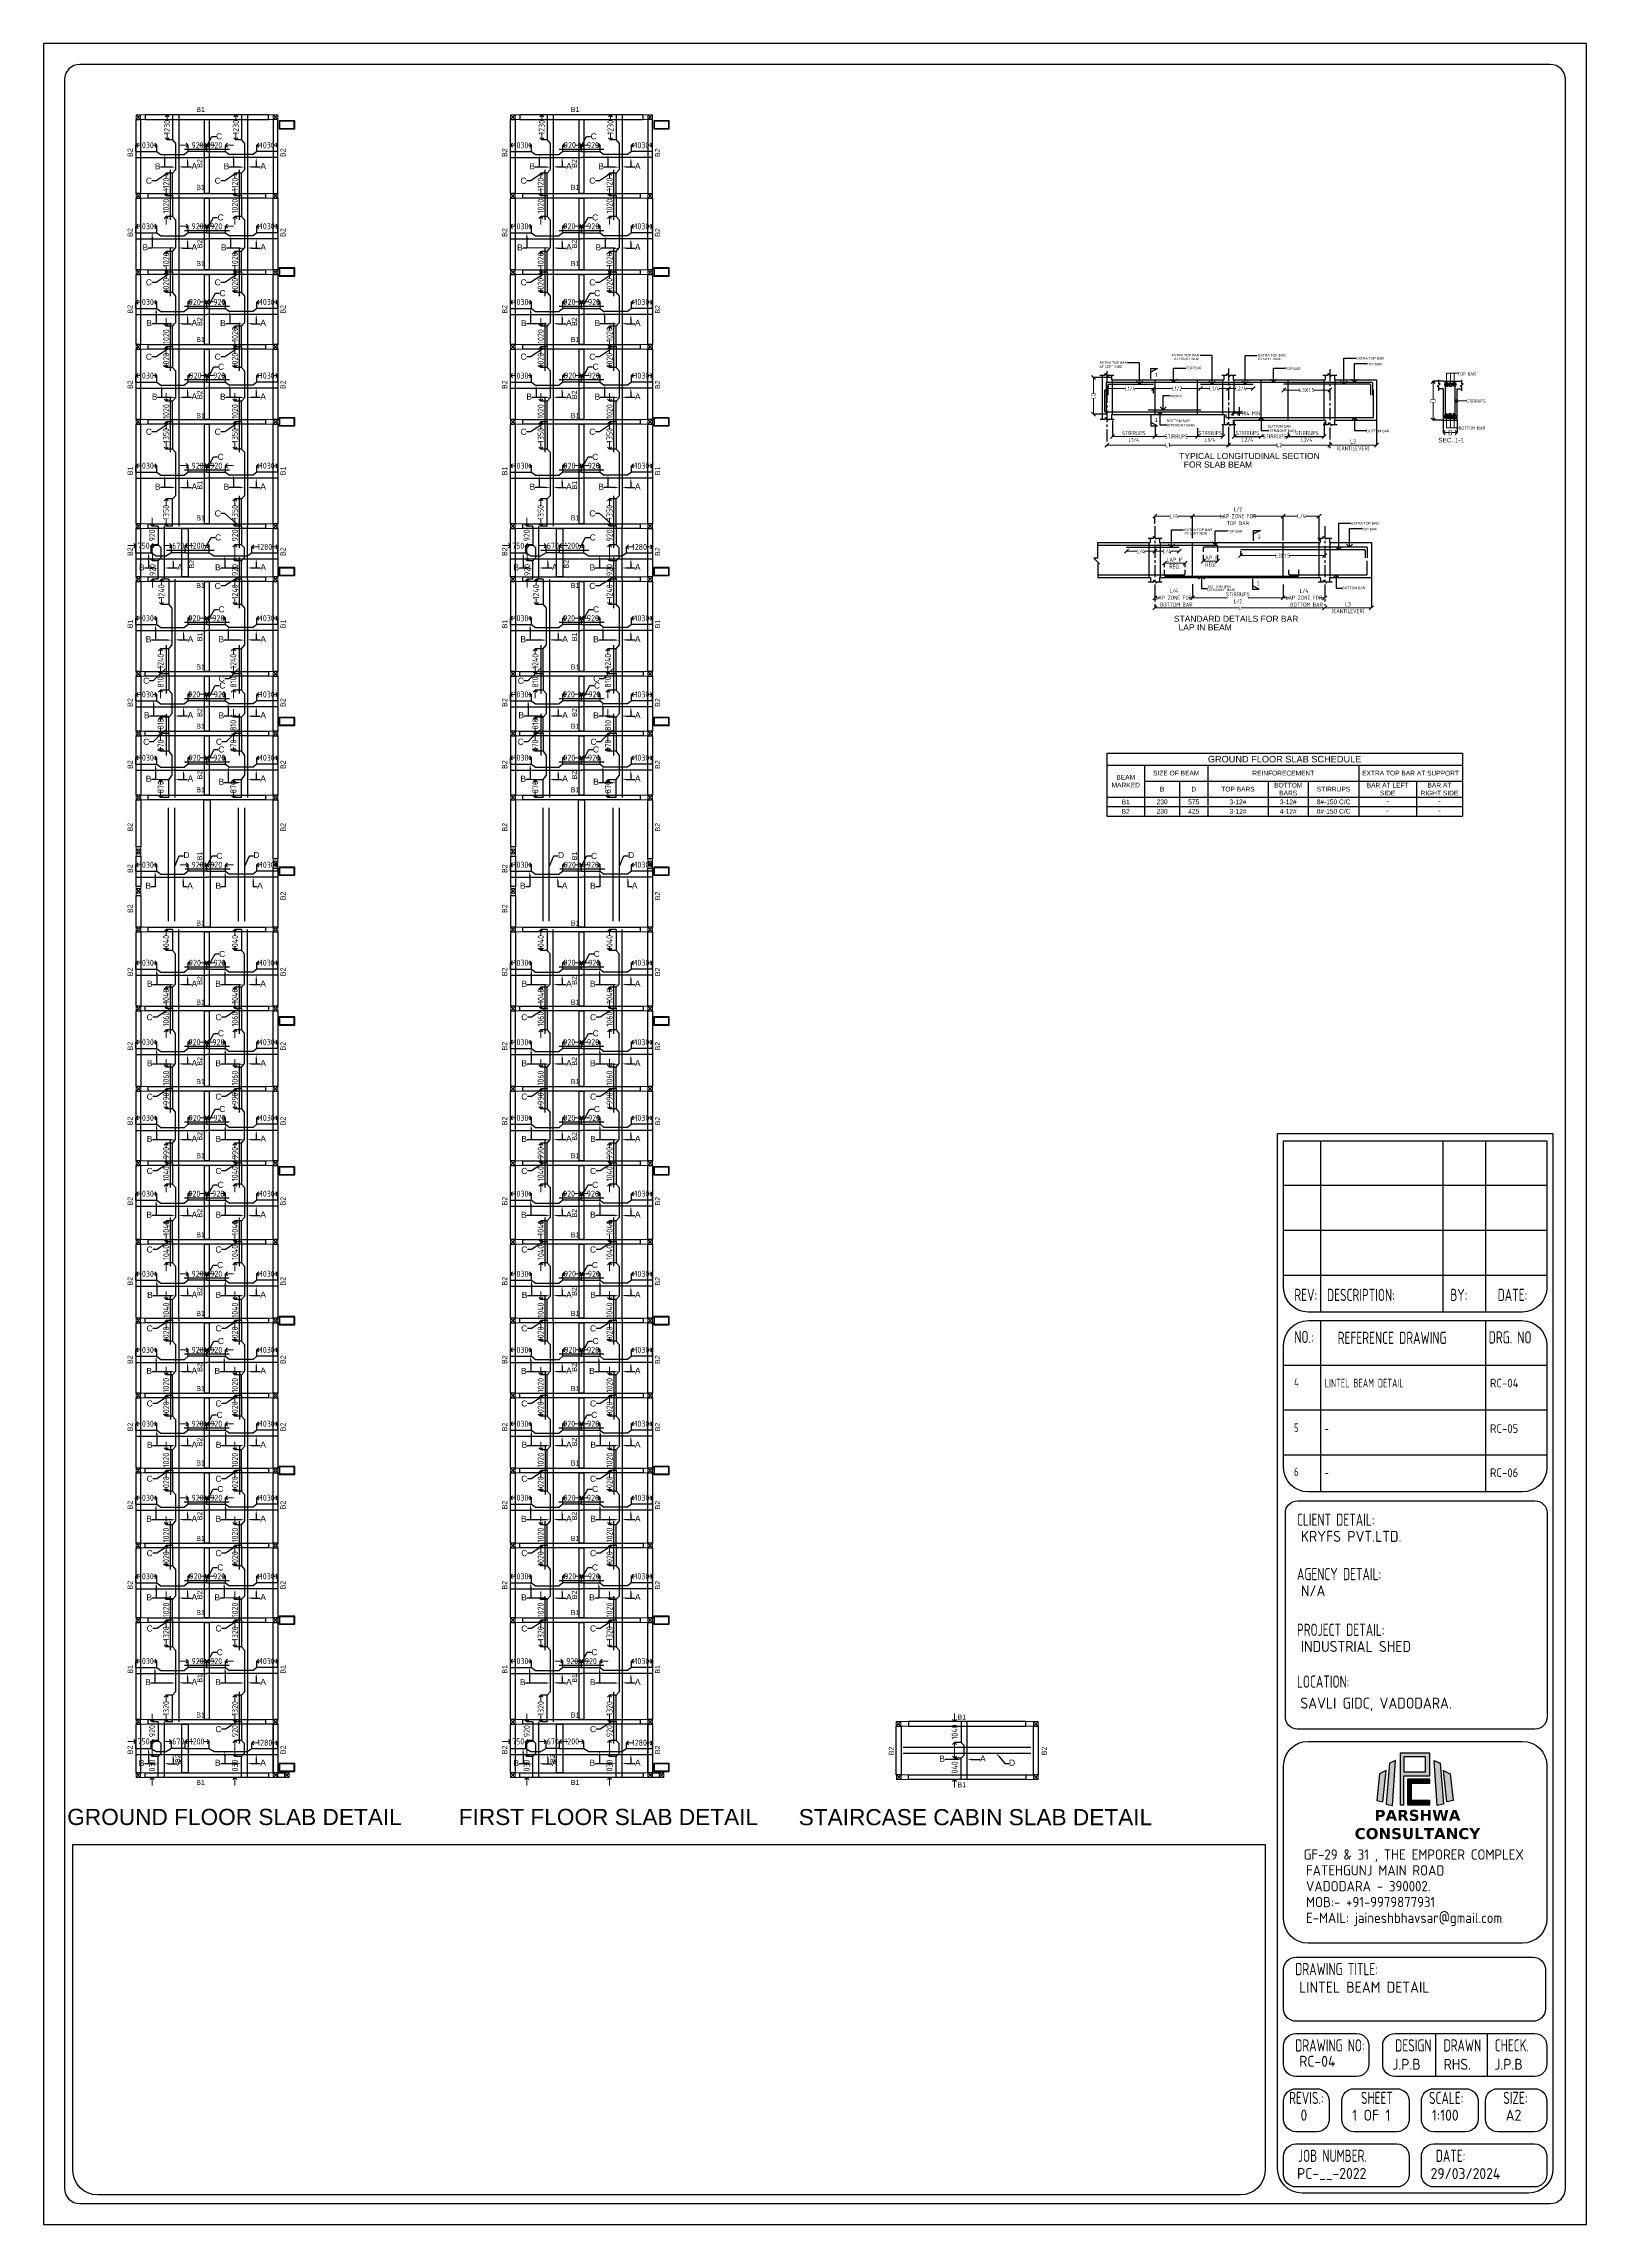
# Model space of a CAD drawing. Header units: inches. Extents: x -605 to 2991212, y -2872845 to 0.
# Drawn here: x 2822854 to 2899024, y -2338408 to -2230683 of the extents above; entities that cross this region are included whole.
import ezdxf
from ezdxf import colors
from ezdxf.entities.mleader import LeaderData, LeaderLine
from ezdxf.enums import TextEntityAlignment as Align
from ezdxf.math import Vec2, Vec3

# ---------------------------------------------------------------- set-up
doc = ezdxf.new("R2010")
doc.units = ezdxf.units.IN
doc.header["$LTSCALE"] = 600
doc.header["$MEASUREMENT"] = 0
doc.linetypes.add('CENTER', pattern=[2, 1.25, -0.25, 0.25, -0.25])
for name, color, linetype, lineweight in [('BLOCK', 7, 'Continuous', 30), ('ELE', 30, 'Continuous', 18), ('L4', 4, 'Continuous', 30), ('PV_MASONRY', 10, 'Continuous', 0), ('rDIMension', 1, 'Continuous', 18), ('rRCC 1', 3, 'Continuous', 25), ('rRCC 2', 40, 'Continuous', 15), ('rREINF 1', 1, 'Continuous', 25), ('rREINF 2', 4, 'Continuous', 25), ('rSHEET', 2, 'Continuous', 30), ('TEXT6', 6, 'Continuous', 50)]:
    doc.layers.add(name, color=color, linetype=linetype, lineweight=lineweight)
doc.layers.add('see level', color=2, linetype='Continuous')
doc.styles.add('DIM', font='geniso.shx', dxfattribs={"width": 0.85})
doc.styles.add('ROMANS', font='arial.ttf')
doc.styles.get("Standard").update_dxf_attribs({"font": 'arial.ttf'})
doc.styles.add('style1', font='arial.ttf', dxfattribs={"height": 8})
doc.styles.add('TEXT3', font='geniso.shx')
doc.styles.add('TEXT3 0.75NA', font='geniso.shx', dxfattribs={"width": 0.75})
doc.dimstyles.new('ST-100', dxfattribs={"dimscale": 100, "dimtxt": 2.5, "dimasz": 2, "dimexe": 0.18, "dimexo": 0.0625, "dimgap": 0.2, "dimtad": 0, "dimdec": 0, "dimzin": 0, "dimdsep": 46, "dimtxsty": 'DIM', "dimblk": 'OPEN90', "dimcen": 0.09, "dimclrd": 256, "dimclrt": 7, "dimadec": 0, "dimazin": 0, "dimtfac": 1, "dimtdec": 0, "dimtofl": 0, "dimtmove": 0, "dimatfit": 3, "dimldrblk": 'OPEN90', "dimfxl": 1, "dimtolj": 1, "dimtzin": 0, "dimlwd": -1, "dimarcsym": 0})
doc.dimstyles.new('ST-50', dxfattribs={"dimscale": 100, "dimtxt": 2.5, "dimasz": 2, "dimexe": 0.18, "dimexo": 0.0625, "dimgap": 0.2, "dimtad": 0, "dimdec": 0, "dimlfac": 0.5, "dimzin": 0, "dimdsep": 46, "dimtxsty": 'DIM', "dimblk": 'OPEN90', "dimcen": 0.09, "dimclrd": 256, "dimclrt": 7, "dimadec": 0, "dimazin": 0, "dimtfac": 1, "dimtdec": 0, "dimtofl": 0, "dimtmove": 0, "dimatfit": 3, "dimldrblk": 'OPEN90', "dimfxl": 1, "dimtolj": 1, "dimtzin": 0, "dimlwd": -1, "dimarcsym": 0})

msp = doc.modelspace()

# ---------------------------------------------------------------- texts
at = {"layer": 'ELE', "style": 'style1'}
for s, height, p in [('EXTRA TOP BAR', 122, (2878546, -2246135.8)), ('EXTRA TOP BAR', 122, (2882814.5, -2246139.9)), ('AT LEFT SIDE', 122, (2874989.4, -2246703.2)), ('EXTRA TOP BAR', 122, (2874989.4, -2246494.3)), ('AT RIGHT SIDE', 122, (2878667.8, -2246312.6)), ('TOP BAR', 122, (2879275.1, -2246766.1)), ('AT LEFT SIDE', 122, (2882814.5, -2246311.7)), ('TOP BAR', 122, (2884164.7, -2246803.6)), ('EXTRA TOP BAR', 122, (2887663.5, -2246292.5)), ('TOP BAR', 122, (2888170.3, -2246580.5)), ('PIECES', 122, (2878414, -2248161.3)), ('BOTTOM BAR', 122, (2878310.8, -2249381.2)), ('(STRAIGHT BAR)', 122, (2878310.8, -2249592.7)), ('(STRAIGHT BAR)', 122, (2883311.4, -2249864)), ('BOTTOM BAR', 122, (2883311.4, -2249652.4)), ('BOTTOM BAR', 122, (2888170.3, -2249882.6)), ('SEC. 1-1', 225, (2891712.4, -2250382.4)), ('EXTRA TOP BAR', 122, (2879178, -2254761.6)), ('EXTRA TOP BAR', 122, (2887415.3, -2254441.1)), ('TOP BAR', 122, (2887922, -2254729)), ('AT LEFT SIDE', 122, (2879178, -2254933.4)), ('TOP BAR', 122, (2881294.4, -2254837.1)), ('(STRAIGHT BAR)', 122, (2880315.8, -2257724.3)), ('BOTTOM BAR', 122, (2880340.6, -2257557.4)), ('BOTTOM BAR', 122, (2886979.2, -2257633))]:
    msp.add_text(s, height=height, dxfattribs=at).set_placement(p)
at = {"layer": 'rDIMension', "color": 7, "linetype": 'ByBlock', "style": 'DIM', "width": 0.85}
for s, p in [('TOP BAR', (2892671.2, -2247083.2)), ('STIRRUPS', (2893095.7, -2248426.8)), ('BOTTOM BAR', (2892722.8, -2249758.9))]:
    msp.add_text(s, height=167, dxfattribs=at).set_placement(p)
at = {"layer": 'rRCC 2'}
for s, height, p in [('B1', 250, (2830603.1, -2233932.8)), ('B1', 250, (2849099, -2233932.8)), ('B1', 250, (2830603.1, -2237781.6)), ('B1', 250, (2849099, -2237781.6)), ('B1', 250, (2830603.1, -2241548.5)), ('B1', 250, (2849099, -2241548.5)), ('B1', 250, (2830603.1, -2245298.9)), ('B1', 250, (2849099, -2245298.9)), ('B1', 250, (2830603.1, -2249061.6)), ('B1', 250, (2849099, -2249061.6)), ('B1', 250, (2830603.1, -2254110.6)), ('B1', 250, (2849099, -2254110.6)), ('B1', 250, (2830603.1, -2257451.2)), ('B1', 250, (2849099, -2257451.2)), ('B1', 250, (2830603.1, -2261475.3)), ('B1', 250, (2849099, -2261475.3)), ('B1', 250, (2830603.1, -2264403.9)), ('B1', 250, (2849099, -2264403.9)), ('B1', 250, (2830603.1, -2267545)), ('B1', 250, (2849099, -2267545)), ('B1', 250, (2830603.1, -2274124.6)), ('B1', 250, (2849099, -2274124.6)), ('B1', 250, (2830603.1, -2278030.8)), ('B1', 250, (2849099, -2278030.8)), ('B1', 250, (2830603.1, -2281957.6)), ('B1', 250, (2849099, -2281957.6)), ('B1', 250, (2830603.1, -2285615.7)), ('B1', 250, (2849099, -2285615.7)), ('B1', 250, (2830603.1, -2289523.8)), ('B1', 250, (2849099, -2289523.8)), ('B1', 250, (2830603.1, -2293411)), ('B1', 250, (2849099, -2293411)), ('B1', 250, (2830603.1, -2297120.5)), ('B1', 250, (2849099, -2297120.5)), ('B1', 250, (2830603.1, -2300797.1)), ('B1', 250, (2849099, -2300797.1)), ('B1', 250, (2830603.1, -2304524.4)), ('B1', 250, (2849099, -2304524.4)), ('B1', 250, (2830603.1, -2308186.9)), ('B1', 250, (2849099, -2308186.9)), ('B1', 250, (2830603.1, -2313246)), ('B1', 250, (2849099, -2313246)), ('B1', 250, (2868185, -2313348.9)), ('B1', 250, (2830603.1, -2316579.6)), ('B1', 250, (2849099, -2316579.6)), ('B1', 250, (2868185, -2316689.5)), ('GROUND FLOOR SLAB DETAIL', 800, (2832277.8, -2318281.2)), ('FIRST FLOOR SLAB DETAIL', 800, (2850739.1, -2318281.2)), ('STAIRCASE CABIN SLAB DETAIL', 800, (2868859.6, -2318292.6))]:
    msp.add_text(s, height=height, dxfattribs=at).set_placement(p, align=Align.MIDDLE_CENTER)
for s, p in [('B2', (2827121.8, -2236068.6)), ('B2', (2834672.1, -2236068.6)), ('B2', (2845617.6, -2236068.6)), ('B2', (2853168, -2236068.6)), ('B2', (2830563.1, -2236603.6)), ('B2', (2849058.9, -2236603.6)), ('B2', (2827121.8, -2240009.9)), ('B2', (2830563.1, -2240584.4)), ('B2', (2834672.1, -2240009.9)), ('B2', (2845617.6, -2240009.9)), ('B2', (2849058.9, -2240584.4)), ('B2', (2853168, -2240009.9)), ('B2', (2827121.8, -2243809.4)), ('B2', (2834672.1, -2243809.4)), ('B2', (2845617.6, -2243809.4)), ('B2', (2853168, -2243809.4)), ('B2', (2830563.1, -2244415.1)), ('B2', (2849058.9, -2244415.1)), ('B2', (2827121.8, -2247531.4)), ('B2', (2830563.1, -2248028.9)), ('B2', (2834672.1, -2247531.4)), ('B2', (2845617.6, -2247531.4)), ('B2', (2849058.9, -2248028.9)), ('B2', (2853168, -2247531.4)), ('B1', (2827121.8, -2251787.5)), ('B1', (2830563.1, -2252499.1)), ('B1', (2834672.1, -2251787.5)), ('B1', (2845617.6, -2251787.5)), ('B1', (2849058.9, -2252499.1)), ('B1', (2853168, -2251787.5)), ('B2', (2827121.8, -2255779.1)), ('B2', (2834672.1, -2255779.1)), ('B2', (2845617.6, -2255779.1)), ('B2', (2853168, -2255779.1)), ('B2', (2830157.9, -2256399.2)), ('B2', (2848653.8, -2256399.2)), ('B1', (2827121.8, -2259352.9)), ('B1', (2830563.1, -2259989.7)), ('B1', (2834672.1, -2259352.9)), ('B1', (2845617.6, -2259352.9)), ('B1', (2849058.9, -2259989.7)), ('B1', (2853168, -2259352.9)), ('B2', (2827121.8, -2263230.9)), ('B2', (2834672.1, -2263230.9)), ('B2', (2845617.6, -2263230.9)), ('B2', (2853168, -2263230.9)), ('B2', (2830563.1, -2263723.5)), ('B2', (2849058.9, -2263723.5)), ('B2', (2827121.8, -2266298)), ('B2', (2834672.1, -2266298)), ('B2', (2845617.6, -2266298)), ('B2', (2853168, -2266298)), ('B2', (2830563.1, -2266817.3)), ('B2', (2849058.9, -2266817.3)), ('B2', (2827121.8, -2269394)), ('B2', (2834672.1, -2269394)), ('B2', (2845617.6, -2269394)), ('B2', (2853168, -2269394)), ('B1', (2830563.1, -2270815.8)), ('B1', (2849058.9, -2270815.8)), ('B2', (2827121.8, -2271435.1)), ('B2', (2845617.6, -2271435.1)), ('B2', (2834672.1, -2272785.7)), ('B2', (2853168, -2272785.7)), ('B2', (2827121.8, -2273416.1)), ('B2', (2845617.6, -2273416.1)), ('B2', (2827121.8, -2276533.2)), ('B2', (2830563.1, -2276959.5)), ('B2', (2834672.1, -2276533.2)), ('B2', (2845617.6, -2276533.2)), ('B2', (2849058.9, -2276959.5)), ('B2', (2853168, -2276533.2)), ('B2', (2827121.8, -2280206.3)), ('B2', (2834672.1, -2280206.3)), ('B2', (2845617.6, -2280206.3)), ('B2', (2853168, -2280206.3)), ('B2', (2830563.1, -2280954)), ('B2', (2849058.9, -2280954)), ('B2', (2827121.8, -2283902.5)), ('B2', (2834672.1, -2283902.5)), ('B2', (2845617.6, -2283902.5)), ('B2', (2853168, -2283902.5)), ('B2', (2830563.1, -2284662.3)), ('B2', (2849058.9, -2284662.3)), ('B2', (2827121.8, -2287863.7)), ('B2', (2834672.1, -2287863.7)), ('B2', (2845617.6, -2287863.7)), ('B2', (2853168, -2287863.7)), ('B2', (2830563.1, -2288460.3)), ('B2', (2849058.9, -2288460.3)), ('B2', (2827121.8, -2291819.1)), ('B2', (2830563.1, -2292324)), ('B2', (2834672.1, -2291819.1)), ('B2', (2845617.6, -2291819.1)), ('B2', (2849058.9, -2292324)), ('B2', (2853168, -2291819.1)), ('B2', (2827121.8, -2295691.5)), ('B2', (2834672.1, -2295691.5)), ('B2', (2845617.6, -2295691.5)), ('B2', (2853168, -2295691.5)), ('B2', (2830563.1, -2296076.7)), ('B2', (2849058.9, -2296076.7)), ('B2', (2827121.8, -2299019.8)), ('B2', (2834672.1, -2299019.8)), ('B2', (2845617.6, -2299019.8)), ('B2', (2853168, -2299019.8)), ('B2', (2830563.1, -2299760.3)), ('B2', (2849058.9, -2299760.3)), ('B2', (2827121.8, -2302878.7)), ('B2', (2834672.1, -2302878.7)), ('B2', (2845617.6, -2302878.7)), ('B2', (2853168, -2302878.7)), ('B2', (2830563.1, -2303417.6)), ('B2', (2849058.9, -2303417.6)), ('B2', (2827121.8, -2306834.1)), ('B2', (2830563.1, -2307309.4)), ('B2', (2834672.1, -2306834.1)), ('B2', (2845617.6, -2306834.1)), ('B2', (2849058.9, -2307309.4)), ('B2', (2853168, -2306834.1)), ('B1', (2827121.8, -2310990.7)), ('B1', (2830563.1, -2311435.4)), ('B1', (2834672.1, -2310990.7)), ('B1', (2845617.6, -2310990.7)), ('B1', (2849058.9, -2311435.4)), ('B1', (2853168, -2310990.7)), ('B2', (2827121.8, -2314963.7)), ('B2', (2834672.1, -2314963.7)), ('B2', (2845617.6, -2314963.7)), ('B2', (2853168, -2314963.7)), ('B2', (2864703.6, -2315017.4)), ('B2', (2872254, -2315017.4)), ('B2', (2829479.6, -2315404.3)), ('B2', (2847975.4, -2315404.3))]:
    msp.add_text(s, height=250, rotation=90, dxfattribs=at).set_placement(p, align=Align.MIDDLE_CENTER)
for s, p in [('TYPICAL LONGITUDINAL SECTION ', (2878919.5, -2251203.6)), ('FOR SLAB BEAM', (2879147.8, -2251626)), ('STANDARD DETAILS FOR BAR ', (2878659.1, -2259245.4)), ('LAP IN BEAM', (2878887.4, -2259667.8))]:
    msp.add_text(s, height=300, dxfattribs=at).set_placement(p)
at = {"layer": 'rSHEET', "style": 'TEXT3 0.75NA', "width": 0.75}
for s, height, p in [('REV:', 604.5, (2884606.8, -2292796.1)), ('DESCRIPTION:', 604.5, (2886218.3, -2292796.1)), ('BY:', 604.5, (2892305.3, -2292796.1)), ('DATE:', 604.5, (2894643.8, -2292796.1)), ('NO.:', 604.5, (2884606.8, -2294873.2)), ('REFERENCE DRAWING', 604.5, (2886747.3, -2294917.2)), ('DRG. NO', 604.5, (2894202.9, -2294895)), ('5', 427.4, (2884594.9, -2299267)), ('-', 427.4, (2886104.6, -2299310.3)), ('6', 427.4, (2884594.9, -2301444.8)), ('-', 427.4, (2886104.6, -2301488.1)), ('CLIENT DETAIL:', 604.5, (2884735.2, -2303900.9)), ('AGENCY DETAIL:', 604.5, (2884735.2, -2306588)), ('PROJECT DETAIL:', 604.5, (2884735.2, -2309338.4)), ('LOCATION:', 604.5, (2884735.2, -2311899.1)), ('DRAWING TITLE:', 604.5, (2884650.7, -2326098.4)), ('DRAWING NO:', 604.5, (2884650.7, -2329868.8)), ('DESIGN', 604.5, (2889584.4, -2329868.8)), ('DRAWN', 604.5, (2891973.3, -2329868.8)), ('CHECK.', 604.5, (2894501, -2329868.8)), ('REVIS.:', 604.5, (2884347.9, -2332463.1)), ('SHEET', 604.5, (2887891.9, -2332463.1)), ('SCALE:', 604.5, (2891254.9, -2332463.1)), ('SIZE:', 604.5, (2894919.3, -2332463.1)), ('JOB NUMBER.', 604.5, (2884787.4, -2335323.4)), ('DATE:', 604.5, (2891588, -2335323.4))]:
    msp.add_text(s, height=height, dxfattribs=at).set_placement(p)
at = {"layer": 'rSHEET', "color": 1, "style": 'TEXT3 0.75NA', "width": 0.75}
for s, height, p in [('4', 427.4, (2884594.9, -2297021.1)), ('LINTEL BEAM DETAIL', 427.425, (2886104.6, -2297064.4))]:
    msp.add_text(s, height=height, dxfattribs=at).set_placement(p)
at = {"layer": 'rSHEET', "color": 1, "style": 'TEXT3 0.75NA'}
msp.add_text('RC-04', height=427.42, dxfattribs=at).set_placement((2894265.4, -2297064.4))
at = {"layer": 'rSHEET'}
for s, height, style, p in [('RC-05', 427.42, 'TEXT3 0.75NA', (2894265.4, -2299310.3)), ('RC-06', 427.42, 'TEXT3 0.75NA', (2894265.4, -2301488.1)), ('KRYFS PVT.LTD.', 544.05, 'TEXT3', (2884927.8, -2304694.1)), ('N/A', 544.05, 'TEXT3', (2884927.8, -2307381.3)), ('INDUSTRIAL SHED', 544.05, 'TEXT3', (2884927.8, -2310131.6)), ('SAVLI GIDC, VADODARA.', 544.05, 'TEXT3', (2884901.6, -2312929.9)), ('LINTEL BEAM DETAIL', 544.05, 'TEXT3', (2884843.3, -2326966.2)), ('RC-04', 544.05, 'TEXT3', (2884843.3, -2330623.4)), ('J.P.B', 544.05, 'TEXT3', (2889444.4, -2330773.1)), ('RHS.', 544.05, 'TEXT3', (2891972.9, -2330773.1)), ('J.P.B', 544.05, 'TEXT3', (2894481.9, -2330773.1)), ('0', 544.1, 'TEXT3', (2884909.1, -2333285.6)), ('1 OF 1', 544.05, 'TEXT3', (2887466.4, -2333285.6)), ('1:100', 544.05, 'TEXT3', (2891399.4, -2333285.6)), ('A2', 544.05, 'TEXT3', (2895041.3, -2333285.6)), ('PC-__-2022', 544.05, 'TEXT3', (2884741.3, -2336164.5)), ('29/03/2024', 544.05, 'TEXT3', (2891331, -2336171.9))]:
    msp.add_text(s, height=height, dxfattribs=dict(at, style=style)).set_placement(p)
at = {"layer": 'rSHEET', "lineweight": 13, "style": 'TEXT3'}
for s, p in [('GF-29 & 31 , THE EMPORER COMPLEX', (2885063.1, -2320393.3)), ('VADODARA - 390002.', (2885180.4, -2321956.8)), ('FATEHGUNJ MAIN ROAD', (2885180.4, -2321175.1)), ('MOB:- +91-9979877931', (2885180.4, -2322738.6)), ('E-MAIL: jaineshbhavsar@gmail.com', (2885180.4, -2323520.4))]:
    msp.add_text(s, height=509.327, dxfattribs=at).set_placement(p)

# ---------------------------------------------------------------- blocks, each defined once
blk = doc.blocks.new('_Open90')
at = {"color": 0, "linetype": 'ByBlock', "lineweight": -2}
for p, q in [((0, 0), (-1, 0)), ((-0.5, 0.5), (0, 0)), ((0, 0), (-0.5, -0.5))]:
    blk.add_line(p, q, dxfattribs=at)
blk = doc.blocks.new('*D1250')
at = {"layer": 'Defpoints', "color": 0, "linetype": 'ByBlock'}
for p in [(2827414, -2236017), (2828444, -2235701), (2828444, -2236017)]:
    blk.add_point(p, dxfattribs=at)
at = {"layer": 'rDIMension', "color": 0, "linetype": 'ByBlock', "lineweight": -2}
for p, q in [((2827414, -2236017), (2827414, -2235701)), ((2828444, -2236017), (2828444, -2235701))]:
    blk.add_line(p, q, dxfattribs=at)
at = {"layer": 'rDIMension'}
for p, q in [((2827614, -2235701), (2827616, -2235701)), ((2828244, -2235701), (2828243, -2235701))]:
    blk.add_line(p, q, dxfattribs=at)
at = {"layer": 'rDIMension', "linetype": 'ByBlock', "xscale": 200, "yscale": 200, "zscale": 200, "rotation": 180}
blk.add_blockref('_Open90', (2827414, -2235701), dxfattribs=at)
at = {"layer": 'rDIMension', "linetype": 'ByBlock', "xscale": 200, "yscale": 200, "zscale": 200}
blk.add_blockref('_Open90', (2828444, -2235701), dxfattribs=at)
at = {"layer": 'rDIMension', "color": 7, "linetype": 'ByBlock', "insert": (2827929, -2235701), "char_height": 300, "attachment_point": 5, "style": 'DIM'}
blk.add_mtext('\\A1;1030', dxfattribs=at)
blk = doc.blocks.new('*D1251')
at = {"layer": 'Defpoints', "color": 0, "linetype": 'ByBlock'}
for p in [(2829994, -2236017), (2830914, -2235698), (2830914, -2236017)]:
    blk.add_point(p, dxfattribs=at)
at = {"layer": 'rDIMension'}
for p, q in [((2829794, -2235698), (2829594, -2235698)), ((2831114, -2235698), (2831314, -2235698))]:
    blk.add_line(p, q, dxfattribs=at)
at = {"layer": 'rDIMension', "color": 0, "linetype": 'ByBlock', "lineweight": -2}
for p, q in [((2829994, -2236017), (2829994, -2235698)), ((2830914, -2236017), (2830914, -2235698))]:
    blk.add_line(p, q, dxfattribs=at)
at = {"layer": 'rDIMension', "linetype": 'ByBlock', "xscale": 200, "yscale": 200, "zscale": 200}
blk.add_blockref('_Open90', (2829994, -2235698), dxfattribs=at)
at = {"layer": 'rDIMension', "linetype": 'ByBlock', "xscale": 200, "yscale": 200, "zscale": 200, "rotation": 180}
blk.add_blockref('_Open90', (2830914, -2235698), dxfattribs=at)
at = {"layer": 'rDIMension', "color": 7, "linetype": 'ByBlock', "insert": (2830454, -2235698), "char_height": 300, "attachment_point": 5, "style": 'DIM'}
blk.add_mtext('\\A1;920', dxfattribs=at)
blk = doc.blocks.new('*D1252')
at = {"layer": 'Defpoints', "color": 0, "linetype": 'ByBlock'}
for p in [(2833384, -2235701), (2833384, -2236017), (2834414, -2236017)]:
    blk.add_point(p, dxfattribs=at)
at = {"layer": 'rDIMension', "color": 0, "linetype": 'ByBlock', "lineweight": -2}
for p, q in [((2833384, -2236017), (2833384, -2235701)), ((2834414, -2236017), (2834414, -2235701))]:
    blk.add_line(p, q, dxfattribs=at)
at = {"layer": 'rDIMension'}
for p, q in [((2833584, -2235701), (2833586, -2235701)), ((2834214, -2235701), (2834213, -2235701))]:
    blk.add_line(p, q, dxfattribs=at)
at = {"layer": 'rDIMension', "linetype": 'ByBlock', "xscale": 200, "yscale": 200, "zscale": 200, "rotation": 180}
blk.add_blockref('_Open90', (2833384, -2235701), dxfattribs=at)
at = {"layer": 'rDIMension', "linetype": 'ByBlock', "xscale": 200, "yscale": 200, "zscale": 200}
blk.add_blockref('_Open90', (2834414, -2235701), dxfattribs=at)
at = {"layer": 'rDIMension', "color": 7, "linetype": 'ByBlock', "insert": (2833899, -2235701), "char_height": 300, "attachment_point": 5, "style": 'DIM'}
blk.add_mtext('\\A1;1030', dxfattribs=at)
blk = doc.blocks.new('*D1253')
at = {"layer": 'Defpoints', "color": 0, "linetype": 'ByBlock'}
for p in [(2830914, -2235698), (2830914, -2236017), (2831834, -2236017)]:
    blk.add_point(p, dxfattribs=at)
at = {"layer": 'rDIMension'}
for p, q in [((2830714, -2235698), (2830514, -2235698)), ((2832034, -2235698), (2832234, -2235698))]:
    blk.add_line(p, q, dxfattribs=at)
at = {"layer": 'rDIMension', "color": 0, "linetype": 'ByBlock', "lineweight": -2}
for p, q in [((2830914, -2236017), (2830914, -2235698)), ((2831834, -2236017), (2831834, -2235698))]:
    blk.add_line(p, q, dxfattribs=at)
at = {"layer": 'rDIMension', "linetype": 'ByBlock', "xscale": 200, "yscale": 200, "zscale": 200}
blk.add_blockref('_Open90', (2830914, -2235698), dxfattribs=at)
at = {"layer": 'rDIMension', "linetype": 'ByBlock', "xscale": 200, "yscale": 200, "zscale": 200, "rotation": 180}
blk.add_blockref('_Open90', (2831834, -2235698), dxfattribs=at)
at = {"layer": 'rDIMension', "color": 7, "linetype": 'ByBlock', "insert": (2831374, -2235698), "char_height": 300, "attachment_point": 5, "style": 'DIM'}
blk.add_mtext('\\A1;920', dxfattribs=at)
blk = doc.blocks.new('*D1254')
at = {"layer": 'Defpoints', "color": 0, "linetype": 'ByBlock'}
for p in [(2829222, -2237079), (2828901, -2238199), (2829222, -2238199)]:
    blk.add_point(p, dxfattribs=at)
at = {"layer": 'rDIMension', "color": 0, "linetype": 'ByBlock', "lineweight": -2}
for p, q in [((2829222, -2237079), (2828901, -2237079)), ((2829222, -2238199), (2828901, -2238199))]:
    blk.add_line(p, q, dxfattribs=at)
at = {"layer": 'rDIMension'}
for p, q in [((2828901, -2237279), (2828901, -2237351)), ((2828901, -2237999), (2828901, -2237927))]:
    blk.add_line(p, q, dxfattribs=at)
at = {"layer": 'rDIMension', "linetype": 'ByBlock', "xscale": 200, "yscale": 200, "zscale": 200}
for p, rotation in [((2828901, -2237079), 90), ((2828901, -2238199), 270)]:
    blk.add_blockref('_Open90', p, dxfattribs=dict(at, rotation=rotation))
at = {"layer": 'rDIMension', "color": 7, "linetype": 'ByBlock', "insert": (2828901, -2237639), "char_height": 300, "attachment_point": 5, "rotation": 90, "style": 'DIM'}
blk.add_mtext('\\A1;1120', dxfattribs=at)
blk = doc.blocks.new('*D1255')
at = {"layer": 'Defpoints', "color": 0, "linetype": 'ByBlock'}
for p in [(2828949, -2234203), (2829222, -2234203), (2829222, -2235433)]:
    blk.add_point(p, dxfattribs=at)
at = {"layer": 'rDIMension', "color": 0, "linetype": 'ByBlock', "lineweight": -2}
for p, q in [((2829222, -2234203), (2828949, -2234203)), ((2829222, -2235433), (2828949, -2235433))]:
    blk.add_line(p, q, dxfattribs=at)
at = {"layer": 'rDIMension'}
for p, q in [((2828949, -2234403), (2828949, -2234505)), ((2828949, -2235233), (2828949, -2235131))]:
    blk.add_line(p, q, dxfattribs=at)
at = {"layer": 'rDIMension', "linetype": 'ByBlock', "xscale": 200, "yscale": 200, "zscale": 200}
for p, rotation in [((2828949, -2234203), 90), ((2828949, -2235433), 270)]:
    blk.add_blockref('_Open90', p, dxfattribs=dict(at, rotation=rotation))
at = {"layer": 'rDIMension', "color": 7, "linetype": 'ByBlock', "insert": (2828949, -2234818), "char_height": 300, "attachment_point": 5, "rotation": 90, "style": 'DIM'}
blk.add_mtext('\\A1;1230', dxfattribs=at)
blk = doc.blocks.new('*D1256')
at = {"layer": 'Defpoints', "color": 0, "linetype": 'ByBlock'}
for p in [(2832618, -2237079), (2832297, -2238199), (2832618, -2238199)]:
    blk.add_point(p, dxfattribs=at)
at = {"layer": 'rDIMension', "color": 0, "linetype": 'ByBlock', "lineweight": -2}
for p, q in [((2832618, -2237079), (2832297, -2237079)), ((2832618, -2238199), (2832297, -2238199))]:
    blk.add_line(p, q, dxfattribs=at)
at = {"layer": 'rDIMension'}
for p, q in [((2832297, -2237279), (2832297, -2237351)), ((2832297, -2237999), (2832297, -2237927))]:
    blk.add_line(p, q, dxfattribs=at)
at = {"layer": 'rDIMension', "linetype": 'ByBlock', "xscale": 200, "yscale": 200, "zscale": 200}
for p, rotation in [((2832297, -2237079), 90), ((2832297, -2238199), 270)]:
    blk.add_blockref('_Open90', p, dxfattribs=dict(at, rotation=rotation))
at = {"layer": 'rDIMension', "color": 7, "linetype": 'ByBlock', "insert": (2832297, -2237639), "char_height": 300, "attachment_point": 5, "rotation": 90, "style": 'DIM'}
blk.add_mtext('\\A1;1120', dxfattribs=at)
blk = doc.blocks.new('*D1257')
at = {"layer": 'Defpoints', "color": 0, "linetype": 'ByBlock'}
for p in [(2832345, -2234203), (2832618, -2234203), (2832618, -2235433)]:
    blk.add_point(p, dxfattribs=at)
at = {"layer": 'rDIMension', "color": 0, "linetype": 'ByBlock', "lineweight": -2}
for p, q in [((2832618, -2234203), (2832345, -2234203)), ((2832618, -2235433), (2832345, -2235433))]:
    blk.add_line(p, q, dxfattribs=at)
at = {"layer": 'rDIMension'}
for p, q in [((2832345, -2234403), (2832345, -2234505)), ((2832345, -2235233), (2832345, -2235131))]:
    blk.add_line(p, q, dxfattribs=at)
at = {"layer": 'rDIMension', "linetype": 'ByBlock', "xscale": 200, "yscale": 200, "zscale": 200}
for p, rotation in [((2832345, -2234203), 90), ((2832345, -2235433), 270)]:
    blk.add_blockref('_Open90', p, dxfattribs=dict(at, rotation=rotation))
at = {"layer": 'rDIMension', "color": 7, "linetype": 'ByBlock', "insert": (2832345, -2234818), "char_height": 300, "attachment_point": 5, "rotation": 90, "style": 'DIM'}
blk.add_mtext('\\A1;1230', dxfattribs=at)
blk = doc.blocks.new('*D1258')
at = {"layer": 'Defpoints', "color": 0, "linetype": 'ByBlock'}
for p in [(2827414, -2240024), (2828444, -2239708), (2828444, -2240024)]:
    blk.add_point(p, dxfattribs=at)
at = {"layer": 'rDIMension', "color": 0, "linetype": 'ByBlock', "lineweight": -2}
for p, q in [((2827414, -2240024), (2827414, -2239708)), ((2828444, -2240024), (2828444, -2239708))]:
    blk.add_line(p, q, dxfattribs=at)
at = {"layer": 'rDIMension'}
for p, q in [((2827614, -2239708), (2827616, -2239708)), ((2828244, -2239708), (2828243, -2239708))]:
    blk.add_line(p, q, dxfattribs=at)
at = {"layer": 'rDIMension', "linetype": 'ByBlock', "xscale": 200, "yscale": 200, "zscale": 200, "rotation": 180}
blk.add_blockref('_Open90', (2827414, -2239708), dxfattribs=at)
at = {"layer": 'rDIMension', "linetype": 'ByBlock', "xscale": 200, "yscale": 200, "zscale": 200}
blk.add_blockref('_Open90', (2828444, -2239708), dxfattribs=at)
at = {"layer": 'rDIMension', "color": 7, "linetype": 'ByBlock', "insert": (2827929, -2239708), "char_height": 300, "attachment_point": 5, "style": 'DIM'}
blk.add_mtext('\\A1;1030', dxfattribs=at)
blk = doc.blocks.new('*D1259')
at = {"layer": 'Defpoints', "color": 0, "linetype": 'ByBlock'}
for p in [(2829994, -2240024), (2830914, -2239706), (2830914, -2240024)]:
    blk.add_point(p, dxfattribs=at)
at = {"layer": 'rDIMension'}
for p, q in [((2829794, -2239706), (2829594, -2239706)), ((2831114, -2239706), (2831314, -2239706))]:
    blk.add_line(p, q, dxfattribs=at)
at = {"layer": 'rDIMension', "color": 0, "linetype": 'ByBlock', "lineweight": -2}
for p, q in [((2829994, -2240024), (2829994, -2239706)), ((2830914, -2240024), (2830914, -2239706))]:
    blk.add_line(p, q, dxfattribs=at)
at = {"layer": 'rDIMension', "linetype": 'ByBlock', "xscale": 200, "yscale": 200, "zscale": 200}
blk.add_blockref('_Open90', (2829994, -2239706), dxfattribs=at)
at = {"layer": 'rDIMension', "linetype": 'ByBlock', "xscale": 200, "yscale": 200, "zscale": 200, "rotation": 180}
blk.add_blockref('_Open90', (2830914, -2239706), dxfattribs=at)
at = {"layer": 'rDIMension', "color": 7, "linetype": 'ByBlock', "insert": (2830454, -2239706), "char_height": 300, "attachment_point": 5, "style": 'DIM'}
blk.add_mtext('\\A1;920', dxfattribs=at)
blk = doc.blocks.new('*D1260')
at = {"layer": 'Defpoints', "color": 0, "linetype": 'ByBlock'}
for p in [(2833384, -2239708), (2833384, -2240024), (2834414, -2240024)]:
    blk.add_point(p, dxfattribs=at)
at = {"layer": 'rDIMension', "color": 0, "linetype": 'ByBlock', "lineweight": -2}
for p, q in [((2833384, -2240024), (2833384, -2239708)), ((2834414, -2240024), (2834414, -2239708))]:
    blk.add_line(p, q, dxfattribs=at)
at = {"layer": 'rDIMension'}
for p, q in [((2833584, -2239708), (2833586, -2239708)), ((2834214, -2239708), (2834213, -2239708))]:
    blk.add_line(p, q, dxfattribs=at)
at = {"layer": 'rDIMension', "linetype": 'ByBlock', "xscale": 200, "yscale": 200, "zscale": 200, "rotation": 180}
blk.add_blockref('_Open90', (2833384, -2239708), dxfattribs=at)
at = {"layer": 'rDIMension', "linetype": 'ByBlock', "xscale": 200, "yscale": 200, "zscale": 200}
blk.add_blockref('_Open90', (2834414, -2239708), dxfattribs=at)
at = {"layer": 'rDIMension', "color": 7, "linetype": 'ByBlock', "insert": (2833899, -2239708), "char_height": 300, "attachment_point": 5, "style": 'DIM'}
blk.add_mtext('\\A1;1030', dxfattribs=at)
blk = doc.blocks.new('*D1261')
at = {"layer": 'Defpoints', "color": 0, "linetype": 'ByBlock'}
for p in [(2830914, -2239706), (2830914, -2240024), (2831834, -2240024)]:
    blk.add_point(p, dxfattribs=at)
at = {"layer": 'rDIMension'}
for p, q in [((2830714, -2239706), (2830514, -2239706)), ((2832034, -2239706), (2832234, -2239706))]:
    blk.add_line(p, q, dxfattribs=at)
at = {"layer": 'rDIMension', "color": 0, "linetype": 'ByBlock', "lineweight": -2}
for p, q in [((2830914, -2240024), (2830914, -2239706)), ((2831834, -2240024), (2831834, -2239706))]:
    blk.add_line(p, q, dxfattribs=at)
at = {"layer": 'rDIMension', "linetype": 'ByBlock', "xscale": 200, "yscale": 200, "zscale": 200}
blk.add_blockref('_Open90', (2830914, -2239706), dxfattribs=at)
at = {"layer": 'rDIMension', "linetype": 'ByBlock', "xscale": 200, "yscale": 200, "zscale": 200, "rotation": 180}
blk.add_blockref('_Open90', (2831834, -2239706), dxfattribs=at)
at = {"layer": 'rDIMension', "color": 7, "linetype": 'ByBlock', "insert": (2831374, -2239706), "char_height": 300, "attachment_point": 5, "style": 'DIM'}
blk.add_mtext('\\A1;920', dxfattribs=at)
blk = doc.blocks.new('*D1262')
at = {"layer": 'Defpoints', "color": 0, "linetype": 'ByBlock'}
for p in [(2827414, -2243764), (2828444, -2243449), (2828444, -2243764)]:
    blk.add_point(p, dxfattribs=at)
at = {"layer": 'rDIMension', "color": 0, "linetype": 'ByBlock', "lineweight": -2}
for p, q in [((2827414, -2243764), (2827414, -2243449)), ((2828444, -2243764), (2828444, -2243449))]:
    blk.add_line(p, q, dxfattribs=at)
at = {"layer": 'rDIMension'}
for p, q in [((2827614, -2243449), (2827616, -2243449)), ((2828244, -2243449), (2828243, -2243449))]:
    blk.add_line(p, q, dxfattribs=at)
at = {"layer": 'rDIMension', "linetype": 'ByBlock', "xscale": 200, "yscale": 200, "zscale": 200, "rotation": 180}
blk.add_blockref('_Open90', (2827414, -2243449), dxfattribs=at)
at = {"layer": 'rDIMension', "linetype": 'ByBlock', "xscale": 200, "yscale": 200, "zscale": 200}
blk.add_blockref('_Open90', (2828444, -2243449), dxfattribs=at)
at = {"layer": 'rDIMension', "color": 7, "linetype": 'ByBlock', "insert": (2827929, -2243449), "char_height": 300, "attachment_point": 5, "style": 'DIM'}
blk.add_mtext('\\A1;1030', dxfattribs=at)
blk = doc.blocks.new('*D1263')
at = {"layer": 'Defpoints', "color": 0, "linetype": 'ByBlock'}
for p in [(2829994, -2243764), (2830914, -2243446), (2830914, -2243764)]:
    blk.add_point(p, dxfattribs=at)
at = {"layer": 'rDIMension', "color": 0, "linetype": 'ByBlock', "lineweight": -2}
for p, q in [((2829994, -2243764), (2829994, -2243446)), ((2830914, -2243764), (2830914, -2243446))]:
    blk.add_line(p, q, dxfattribs=at)
at = {"layer": 'rDIMension'}
for p, q in [((2830194, -2243446), (2830068, -2243446)), ((2830714, -2243446), (2830567, -2243446))]:
    blk.add_line(p, q, dxfattribs=at)
at = {"layer": 'rDIMension', "linetype": 'ByBlock', "xscale": 200, "yscale": 200, "zscale": 200, "rotation": 180}
blk.add_blockref('_Open90', (2829994, -2243446), dxfattribs=at)
at = {"layer": 'rDIMension', "linetype": 'ByBlock', "xscale": 200, "yscale": 200, "zscale": 200}
blk.add_blockref('_Open90', (2830914, -2243446), dxfattribs=at)
at = {"layer": 'rDIMension', "color": 7, "linetype": 'ByBlock', "insert": (2830317, -2243446), "char_height": 300, "attachment_point": 5, "style": 'DIM'}
blk.add_mtext('\\A1;920', dxfattribs=at)
blk = doc.blocks.new('*D1264')
at = {"layer": 'Defpoints', "color": 0, "linetype": 'ByBlock'}
for p in [(2833384, -2243449), (2833384, -2243764), (2834414, -2243764)]:
    blk.add_point(p, dxfattribs=at)
at = {"layer": 'rDIMension', "color": 0, "linetype": 'ByBlock', "lineweight": -2}
for p, q in [((2833384, -2243764), (2833384, -2243449)), ((2834414, -2243764), (2834414, -2243449))]:
    blk.add_line(p, q, dxfattribs=at)
at = {"layer": 'rDIMension'}
for p, q in [((2833584, -2243449), (2833586, -2243449)), ((2834214, -2243449), (2834213, -2243449))]:
    blk.add_line(p, q, dxfattribs=at)
at = {"layer": 'rDIMension', "linetype": 'ByBlock', "xscale": 200, "yscale": 200, "zscale": 200, "rotation": 180}
blk.add_blockref('_Open90', (2833384, -2243449), dxfattribs=at)
at = {"layer": 'rDIMension', "linetype": 'ByBlock', "xscale": 200, "yscale": 200, "zscale": 200}
blk.add_blockref('_Open90', (2834414, -2243449), dxfattribs=at)
at = {"layer": 'rDIMension', "color": 7, "linetype": 'ByBlock', "insert": (2833899, -2243449), "char_height": 300, "attachment_point": 5, "style": 'DIM'}
blk.add_mtext('\\A1;1030', dxfattribs=at)
blk = doc.blocks.new('*D1265')
at = {"layer": 'Defpoints', "color": 0, "linetype": 'ByBlock'}
for p in [(2830914, -2243446), (2830914, -2243764), (2831834, -2243764)]:
    blk.add_point(p, dxfattribs=at)
at = {"layer": 'rDIMension', "color": 0, "linetype": 'ByBlock', "lineweight": -2}
for p, q in [((2830914, -2243764), (2830914, -2243446)), ((2831834, -2243764), (2831834, -2243446))]:
    blk.add_line(p, q, dxfattribs=at)
at = {"layer": 'rDIMension'}
for p, q in [((2831114, -2243446), (2831281, -2243446)), ((2831634, -2243446), (2831780, -2243446))]:
    blk.add_line(p, q, dxfattribs=at)
at = {"layer": 'rDIMension', "linetype": 'ByBlock', "xscale": 200, "yscale": 200, "zscale": 200, "rotation": 180}
blk.add_blockref('_Open90', (2830914, -2243446), dxfattribs=at)
at = {"layer": 'rDIMension', "linetype": 'ByBlock', "xscale": 200, "yscale": 200, "zscale": 200}
blk.add_blockref('_Open90', (2831834, -2243446), dxfattribs=at)
at = {"layer": 'rDIMension', "color": 7, "linetype": 'ByBlock', "insert": (2831531, -2243446), "char_height": 300, "attachment_point": 5, "style": 'DIM'}
blk.add_mtext('\\A1;920', dxfattribs=at)
blk = doc.blocks.new('*D1266')
at = {"layer": 'Defpoints', "color": 0, "linetype": 'ByBlock'}
for p in [(2828444, -2247083), (2827414, -2247399), (2828444, -2247399)]:
    blk.add_point(p, dxfattribs=at)
at = {"layer": 'rDIMension', "color": 0, "linetype": 'ByBlock', "lineweight": -2}
for p, q in [((2827414, -2247399), (2827414, -2247083)), ((2828444, -2247399), (2828444, -2247083))]:
    blk.add_line(p, q, dxfattribs=at)
at = {"layer": 'rDIMension'}
for p, q in [((2827614, -2247083), (2827616, -2247083)), ((2828244, -2247083), (2828243, -2247083))]:
    blk.add_line(p, q, dxfattribs=at)
at = {"layer": 'rDIMension', "linetype": 'ByBlock', "xscale": 200, "yscale": 200, "zscale": 200, "rotation": 180}
blk.add_blockref('_Open90', (2827414, -2247083), dxfattribs=at)
at = {"layer": 'rDIMension', "linetype": 'ByBlock', "xscale": 200, "yscale": 200, "zscale": 200}
blk.add_blockref('_Open90', (2828444, -2247083), dxfattribs=at)
at = {"layer": 'rDIMension', "color": 7, "linetype": 'ByBlock', "insert": (2827929, -2247083), "char_height": 300, "attachment_point": 5, "style": 'DIM'}
blk.add_mtext('\\A1;1030', dxfattribs=at)
blk = doc.blocks.new('*D1267')
at = {"layer": 'Defpoints', "color": 0, "linetype": 'ByBlock'}
for p in [(2830914, -2247080), (2829994, -2247399), (2830914, -2247399)]:
    blk.add_point(p, dxfattribs=at)
at = {"layer": 'rDIMension', "color": 0, "linetype": 'ByBlock', "lineweight": -2}
for p, q in [((2829994, -2247399), (2829994, -2247080)), ((2830914, -2247399), (2830914, -2247080))]:
    blk.add_line(p, q, dxfattribs=at)
at = {"layer": 'rDIMension'}
for p, q in [((2830194, -2247080), (2830105, -2247080)), ((2830714, -2247080), (2830604, -2247080))]:
    blk.add_line(p, q, dxfattribs=at)
at = {"layer": 'rDIMension', "linetype": 'ByBlock', "xscale": 200, "yscale": 200, "zscale": 200, "rotation": 180}
blk.add_blockref('_Open90', (2829994, -2247080), dxfattribs=at)
at = {"layer": 'rDIMension', "linetype": 'ByBlock', "xscale": 200, "yscale": 200, "zscale": 200}
blk.add_blockref('_Open90', (2830914, -2247080), dxfattribs=at)
at = {"layer": 'rDIMension', "color": 7, "linetype": 'ByBlock', "insert": (2830355, -2247080), "char_height": 300, "attachment_point": 5, "style": 'DIM'}
blk.add_mtext('\\A1;920', dxfattribs=at)
blk = doc.blocks.new('*D1268')
at = {"layer": 'Defpoints', "color": 0, "linetype": 'ByBlock'}
for p in [(2833384, -2247083), (2833384, -2247399), (2834414, -2247399)]:
    blk.add_point(p, dxfattribs=at)
at = {"layer": 'rDIMension', "color": 0, "linetype": 'ByBlock', "lineweight": -2}
for p, q in [((2833384, -2247399), (2833384, -2247083)), ((2834414, -2247399), (2834414, -2247083))]:
    blk.add_line(p, q, dxfattribs=at)
at = {"layer": 'rDIMension'}
for p, q in [((2833584, -2247083), (2833586, -2247083)), ((2834214, -2247083), (2834213, -2247083))]:
    blk.add_line(p, q, dxfattribs=at)
at = {"layer": 'rDIMension', "linetype": 'ByBlock', "xscale": 200, "yscale": 200, "zscale": 200, "rotation": 180}
blk.add_blockref('_Open90', (2833384, -2247083), dxfattribs=at)
at = {"layer": 'rDIMension', "linetype": 'ByBlock', "xscale": 200, "yscale": 200, "zscale": 200}
blk.add_blockref('_Open90', (2834414, -2247083), dxfattribs=at)
at = {"layer": 'rDIMension', "color": 7, "linetype": 'ByBlock', "insert": (2833899, -2247083), "char_height": 300, "attachment_point": 5, "style": 'DIM'}
blk.add_mtext('\\A1;1030', dxfattribs=at)
blk = doc.blocks.new('*D1269')
at = {"layer": 'Defpoints', "color": 0, "linetype": 'ByBlock'}
for p in [(2830914, -2247080), (2830914, -2247399), (2831834, -2247399)]:
    blk.add_point(p, dxfattribs=at)
at = {"layer": 'rDIMension', "color": 0, "linetype": 'ByBlock', "lineweight": -2}
for p, q in [((2830914, -2247399), (2830914, -2247080)), ((2831834, -2247399), (2831834, -2247080))]:
    blk.add_line(p, q, dxfattribs=at)
at = {"layer": 'rDIMension'}
for p, q in [((2831114, -2247080), (2831268, -2247080)), ((2831634, -2247080), (2831767, -2247080))]:
    blk.add_line(p, q, dxfattribs=at)
at = {"layer": 'rDIMension', "linetype": 'ByBlock', "xscale": 200, "yscale": 200, "zscale": 200, "rotation": 180}
blk.add_blockref('_Open90', (2830914, -2247080), dxfattribs=at)
at = {"layer": 'rDIMension', "linetype": 'ByBlock', "xscale": 200, "yscale": 200, "zscale": 200}
blk.add_blockref('_Open90', (2831834, -2247080), dxfattribs=at)
at = {"layer": 'rDIMension', "color": 7, "linetype": 'ByBlock', "insert": (2831518, -2247080), "char_height": 300, "attachment_point": 5, "style": 'DIM'}
blk.add_mtext('\\A1;920', dxfattribs=at)
blk = doc.blocks.new('*D1270')
at = {"layer": 'Defpoints', "color": 0, "linetype": 'ByBlock'}
for p in [(2827414, -2251850), (2828444, -2251534), (2828444, -2251850)]:
    blk.add_point(p, dxfattribs=at)
at = {"layer": 'rDIMension', "color": 0, "linetype": 'ByBlock', "lineweight": -2}
for p, q in [((2827414, -2251850), (2827414, -2251534)), ((2828444, -2251850), (2828444, -2251534))]:
    blk.add_line(p, q, dxfattribs=at)
at = {"layer": 'rDIMension'}
for p, q in [((2827614, -2251534), (2827616, -2251534)), ((2828244, -2251534), (2828243, -2251534))]:
    blk.add_line(p, q, dxfattribs=at)
at = {"layer": 'rDIMension', "linetype": 'ByBlock', "xscale": 200, "yscale": 200, "zscale": 200, "rotation": 180}
blk.add_blockref('_Open90', (2827414, -2251534), dxfattribs=at)
at = {"layer": 'rDIMension', "linetype": 'ByBlock', "xscale": 200, "yscale": 200, "zscale": 200}
blk.add_blockref('_Open90', (2828444, -2251534), dxfattribs=at)
at = {"layer": 'rDIMension', "color": 7, "linetype": 'ByBlock', "insert": (2827929, -2251534), "char_height": 300, "attachment_point": 5, "style": 'DIM'}
blk.add_mtext('\\A1;1030', dxfattribs=at)
blk = doc.blocks.new('*D1271')
at = {"layer": 'Defpoints', "color": 0, "linetype": 'ByBlock'}
for p in [(2829994, -2251850), (2830914, -2251531), (2830914, -2251850)]:
    blk.add_point(p, dxfattribs=at)
at = {"layer": 'rDIMension'}
for p, q in [((2829794, -2251531), (2829594, -2251531)), ((2831114, -2251531), (2831314, -2251531))]:
    blk.add_line(p, q, dxfattribs=at)
at = {"layer": 'rDIMension', "color": 0, "linetype": 'ByBlock', "lineweight": -2}
for p, q in [((2829994, -2251850), (2829994, -2251531)), ((2830914, -2251850), (2830914, -2251531))]:
    blk.add_line(p, q, dxfattribs=at)
at = {"layer": 'rDIMension', "linetype": 'ByBlock', "xscale": 200, "yscale": 200, "zscale": 200}
blk.add_blockref('_Open90', (2829994, -2251531), dxfattribs=at)
at = {"layer": 'rDIMension', "linetype": 'ByBlock', "xscale": 200, "yscale": 200, "zscale": 200, "rotation": 180}
blk.add_blockref('_Open90', (2830914, -2251531), dxfattribs=at)
at = {"layer": 'rDIMension', "color": 7, "linetype": 'ByBlock', "insert": (2830454, -2251531), "char_height": 300, "attachment_point": 5, "style": 'DIM'}
blk.add_mtext('\\A1;920', dxfattribs=at)
blk = doc.blocks.new('*D1272')
at = {"layer": 'Defpoints', "color": 0, "linetype": 'ByBlock'}
for p in [(2833384, -2251534), (2833384, -2251850), (2834414, -2251850)]:
    blk.add_point(p, dxfattribs=at)
at = {"layer": 'rDIMension', "color": 0, "linetype": 'ByBlock', "lineweight": -2}
for p, q in [((2833384, -2251850), (2833384, -2251534)), ((2834414, -2251850), (2834414, -2251534))]:
    blk.add_line(p, q, dxfattribs=at)
at = {"layer": 'rDIMension'}
for p, q in [((2833584, -2251534), (2833586, -2251534)), ((2834214, -2251534), (2834213, -2251534))]:
    blk.add_line(p, q, dxfattribs=at)
at = {"layer": 'rDIMension', "linetype": 'ByBlock', "xscale": 200, "yscale": 200, "zscale": 200, "rotation": 180}
blk.add_blockref('_Open90', (2833384, -2251534), dxfattribs=at)
at = {"layer": 'rDIMension', "linetype": 'ByBlock', "xscale": 200, "yscale": 200, "zscale": 200}
blk.add_blockref('_Open90', (2834414, -2251534), dxfattribs=at)
at = {"layer": 'rDIMension', "color": 7, "linetype": 'ByBlock', "insert": (2833899, -2251534), "char_height": 300, "attachment_point": 5, "style": 'DIM'}
blk.add_mtext('\\A1;1030', dxfattribs=at)
blk = doc.blocks.new('*D1273')
at = {"layer": 'Defpoints', "color": 0, "linetype": 'ByBlock'}
for p in [(2830914, -2251531), (2830914, -2251850), (2831834, -2251850)]:
    blk.add_point(p, dxfattribs=at)
at = {"layer": 'rDIMension'}
for p, q in [((2830714, -2251531), (2830514, -2251531)), ((2832034, -2251531), (2832234, -2251531))]:
    blk.add_line(p, q, dxfattribs=at)
at = {"layer": 'rDIMension', "color": 0, "linetype": 'ByBlock', "lineweight": -2}
for p, q in [((2830914, -2251850), (2830914, -2251531)), ((2831834, -2251850), (2831834, -2251531))]:
    blk.add_line(p, q, dxfattribs=at)
at = {"layer": 'rDIMension', "linetype": 'ByBlock', "xscale": 200, "yscale": 200, "zscale": 200}
blk.add_blockref('_Open90', (2830914, -2251531), dxfattribs=at)
at = {"layer": 'rDIMension', "linetype": 'ByBlock', "xscale": 200, "yscale": 200, "zscale": 200, "rotation": 180}
blk.add_blockref('_Open90', (2831834, -2251531), dxfattribs=at)
at = {"layer": 'rDIMension', "color": 7, "linetype": 'ByBlock', "insert": (2831374, -2251531), "char_height": 300, "attachment_point": 5, "style": 'DIM'}
blk.add_mtext('\\A1;920', dxfattribs=at)
blk = doc.blocks.new('*D1274')
at = {"layer": 'Defpoints', "color": 0, "linetype": 'ByBlock'}
for p in [(2827414, -2259382), (2828444, -2259066), (2828444, -2259382)]:
    blk.add_point(p, dxfattribs=at)
at = {"layer": 'rDIMension', "color": 0, "linetype": 'ByBlock', "lineweight": -2}
for p, q in [((2827414, -2259382), (2827414, -2259066)), ((2828444, -2259382), (2828444, -2259066))]:
    blk.add_line(p, q, dxfattribs=at)
at = {"layer": 'rDIMension'}
for p, q in [((2827614, -2259066), (2827616, -2259066)), ((2828244, -2259066), (2828243, -2259066))]:
    blk.add_line(p, q, dxfattribs=at)
at = {"layer": 'rDIMension', "linetype": 'ByBlock', "xscale": 200, "yscale": 200, "zscale": 200, "rotation": 180}
blk.add_blockref('_Open90', (2827414, -2259066), dxfattribs=at)
at = {"layer": 'rDIMension', "linetype": 'ByBlock', "xscale": 200, "yscale": 200, "zscale": 200}
blk.add_blockref('_Open90', (2828444, -2259066), dxfattribs=at)
at = {"layer": 'rDIMension', "color": 7, "linetype": 'ByBlock', "insert": (2827929, -2259066), "char_height": 300, "attachment_point": 5, "style": 'DIM'}
blk.add_mtext('\\A1;1030', dxfattribs=at)
blk = doc.blocks.new('*D1275')
at = {"layer": 'Defpoints', "color": 0, "linetype": 'ByBlock'}
for p in [(2829994, -2259382), (2830914, -2259063), (2830914, -2259382)]:
    blk.add_point(p, dxfattribs=at)
at = {"layer": 'rDIMension', "color": 0, "linetype": 'ByBlock', "lineweight": -2}
for p, q in [((2829994, -2259382), (2829994, -2259063)), ((2830914, -2259382), (2830914, -2259063))]:
    blk.add_line(p, q, dxfattribs=at)
at = {"layer": 'rDIMension'}
for p, q in [((2830194, -2259063), (2830047, -2259063)), ((2830714, -2259063), (2830546, -2259063))]:
    blk.add_line(p, q, dxfattribs=at)
at = {"layer": 'rDIMension', "linetype": 'ByBlock', "xscale": 200, "yscale": 200, "zscale": 200, "rotation": 180}
blk.add_blockref('_Open90', (2829994, -2259063), dxfattribs=at)
at = {"layer": 'rDIMension', "linetype": 'ByBlock', "xscale": 200, "yscale": 200, "zscale": 200}
blk.add_blockref('_Open90', (2830914, -2259063), dxfattribs=at)
at = {"layer": 'rDIMension', "color": 7, "linetype": 'ByBlock', "insert": (2830296, -2259063), "char_height": 300, "attachment_point": 5, "style": 'DIM'}
blk.add_mtext('\\A1;920', dxfattribs=at)
blk = doc.blocks.new('*D1276')
at = {"layer": 'Defpoints', "color": 0, "linetype": 'ByBlock'}
for p in [(2833384, -2259066), (2833384, -2259382), (2834414, -2259382)]:
    blk.add_point(p, dxfattribs=at)
at = {"layer": 'rDIMension', "color": 0, "linetype": 'ByBlock', "lineweight": -2}
for p, q in [((2833384, -2259382), (2833384, -2259066)), ((2834414, -2259382), (2834414, -2259066))]:
    blk.add_line(p, q, dxfattribs=at)
at = {"layer": 'rDIMension'}
for p, q in [((2833584, -2259066), (2833586, -2259066)), ((2834214, -2259066), (2834213, -2259066))]:
    blk.add_line(p, q, dxfattribs=at)
at = {"layer": 'rDIMension', "linetype": 'ByBlock', "xscale": 200, "yscale": 200, "zscale": 200, "rotation": 180}
blk.add_blockref('_Open90', (2833384, -2259066), dxfattribs=at)
at = {"layer": 'rDIMension', "linetype": 'ByBlock', "xscale": 200, "yscale": 200, "zscale": 200}
blk.add_blockref('_Open90', (2834414, -2259066), dxfattribs=at)
at = {"layer": 'rDIMension', "color": 7, "linetype": 'ByBlock', "insert": (2833899, -2259066), "char_height": 300, "attachment_point": 5, "style": 'DIM'}
blk.add_mtext('\\A1;1030', dxfattribs=at)
blk = doc.blocks.new('*D1277')
at = {"layer": 'Defpoints', "color": 0, "linetype": 'ByBlock'}
for p in [(2830914, -2259063), (2830914, -2259382), (2831834, -2259382)]:
    blk.add_point(p, dxfattribs=at)
at = {"layer": 'rDIMension', "color": 0, "linetype": 'ByBlock', "lineweight": -2}
for p, q in [((2830914, -2259382), (2830914, -2259063)), ((2831834, -2259382), (2831834, -2259063))]:
    blk.add_line(p, q, dxfattribs=at)
at = {"layer": 'rDIMension'}
for p, q in [((2831114, -2259063), (2831227, -2259063)), ((2831634, -2259063), (2831727, -2259063))]:
    blk.add_line(p, q, dxfattribs=at)
at = {"layer": 'rDIMension', "linetype": 'ByBlock', "xscale": 200, "yscale": 200, "zscale": 200, "rotation": 180}
blk.add_blockref('_Open90', (2830914, -2259063), dxfattribs=at)
at = {"layer": 'rDIMension', "linetype": 'ByBlock', "xscale": 200, "yscale": 200, "zscale": 200}
blk.add_blockref('_Open90', (2831834, -2259063), dxfattribs=at)
at = {"layer": 'rDIMension', "color": 7, "linetype": 'ByBlock', "insert": (2831477, -2259063), "char_height": 300, "attachment_point": 5, "style": 'DIM'}
blk.add_mtext('\\A1;920', dxfattribs=at)
blk = doc.blocks.new('*D1278')
at = {"layer": 'Defpoints', "color": 0, "linetype": 'ByBlock'}
for p in [(2827414, -2263145), (2828444, -2262830), (2828444, -2263145)]:
    blk.add_point(p, dxfattribs=at)
at = {"layer": 'rDIMension', "color": 0, "linetype": 'ByBlock', "lineweight": -2}
for p, q in [((2827414, -2263145), (2827414, -2262830)), ((2828444, -2263145), (2828444, -2262830))]:
    blk.add_line(p, q, dxfattribs=at)
at = {"layer": 'rDIMension'}
for p, q in [((2827614, -2262830), (2827616, -2262830)), ((2828244, -2262830), (2828243, -2262830))]:
    blk.add_line(p, q, dxfattribs=at)
at = {"layer": 'rDIMension', "linetype": 'ByBlock', "xscale": 200, "yscale": 200, "zscale": 200, "rotation": 180}
blk.add_blockref('_Open90', (2827414, -2262830), dxfattribs=at)
at = {"layer": 'rDIMension', "linetype": 'ByBlock', "xscale": 200, "yscale": 200, "zscale": 200}
blk.add_blockref('_Open90', (2828444, -2262830), dxfattribs=at)
at = {"layer": 'rDIMension', "color": 7, "linetype": 'ByBlock', "insert": (2827929, -2262830), "char_height": 300, "attachment_point": 5, "style": 'DIM'}
blk.add_mtext('\\A1;1030', dxfattribs=at)
blk = doc.blocks.new('*D1279')
at = {"layer": 'Defpoints', "color": 0, "linetype": 'ByBlock'}
for p in [(2829994, -2263145), (2830914, -2262827), (2830914, -2263145)]:
    blk.add_point(p, dxfattribs=at)
at = {"layer": 'rDIMension', "color": 0, "linetype": 'ByBlock', "lineweight": -2}
for p, q in [((2829994, -2263145), (2829994, -2262827)), ((2830914, -2263145), (2830914, -2262827))]:
    blk.add_line(p, q, dxfattribs=at)
at = {"layer": 'rDIMension'}
for p, q in [((2830194, -2262827), (2830038, -2262827)), ((2830714, -2262827), (2830537, -2262827))]:
    blk.add_line(p, q, dxfattribs=at)
at = {"layer": 'rDIMension', "linetype": 'ByBlock', "xscale": 200, "yscale": 200, "zscale": 200, "rotation": 180}
blk.add_blockref('_Open90', (2829994, -2262827), dxfattribs=at)
at = {"layer": 'rDIMension', "linetype": 'ByBlock', "xscale": 200, "yscale": 200, "zscale": 200}
blk.add_blockref('_Open90', (2830914, -2262827), dxfattribs=at)
at = {"layer": 'rDIMension', "color": 7, "linetype": 'ByBlock', "insert": (2830288, -2262827), "char_height": 300, "attachment_point": 5, "style": 'DIM'}
blk.add_mtext('\\A1;920', dxfattribs=at)
blk = doc.blocks.new('*D1280')
at = {"layer": 'Defpoints', "color": 0, "linetype": 'ByBlock'}
for p in [(2833384, -2262830), (2833384, -2263145), (2834414, -2263145)]:
    blk.add_point(p, dxfattribs=at)
at = {"layer": 'rDIMension', "color": 0, "linetype": 'ByBlock', "lineweight": -2}
for p, q in [((2833384, -2263145), (2833384, -2262830)), ((2834414, -2263145), (2834414, -2262830))]:
    blk.add_line(p, q, dxfattribs=at)
at = {"layer": 'rDIMension'}
for p, q in [((2833584, -2262830), (2833586, -2262830)), ((2834214, -2262830), (2834213, -2262830))]:
    blk.add_line(p, q, dxfattribs=at)
at = {"layer": 'rDIMension', "linetype": 'ByBlock', "xscale": 200, "yscale": 200, "zscale": 200, "rotation": 180}
blk.add_blockref('_Open90', (2833384, -2262830), dxfattribs=at)
at = {"layer": 'rDIMension', "linetype": 'ByBlock', "xscale": 200, "yscale": 200, "zscale": 200}
blk.add_blockref('_Open90', (2834414, -2262830), dxfattribs=at)
at = {"layer": 'rDIMension', "color": 7, "linetype": 'ByBlock', "insert": (2833899, -2262830), "char_height": 300, "attachment_point": 5, "style": 'DIM'}
blk.add_mtext('\\A1;1030', dxfattribs=at)
blk = doc.blocks.new('*D1281')
at = {"layer": 'Defpoints', "color": 0, "linetype": 'ByBlock'}
for p in [(2830914, -2262827), (2830914, -2263145), (2831834, -2263145)]:
    blk.add_point(p, dxfattribs=at)
at = {"layer": 'rDIMension', "color": 0, "linetype": 'ByBlock', "lineweight": -2}
for p, q in [((2830914, -2263145), (2830914, -2262827)), ((2831834, -2263145), (2831834, -2262827))]:
    blk.add_line(p, q, dxfattribs=at)
at = {"layer": 'rDIMension'}
for p, q in [((2831114, -2262827), (2831301, -2262827)), ((2831634, -2262827), (2831800, -2262827))]:
    blk.add_line(p, q, dxfattribs=at)
at = {"layer": 'rDIMension', "linetype": 'ByBlock', "xscale": 200, "yscale": 200, "zscale": 200, "rotation": 180}
blk.add_blockref('_Open90', (2830914, -2262827), dxfattribs=at)
at = {"layer": 'rDIMension', "linetype": 'ByBlock', "xscale": 200, "yscale": 200, "zscale": 200}
blk.add_blockref('_Open90', (2831834, -2262827), dxfattribs=at)
at = {"layer": 'rDIMension', "color": 7, "linetype": 'ByBlock', "insert": (2831551, -2262827), "char_height": 300, "attachment_point": 5, "style": 'DIM'}
blk.add_mtext('\\A1;920', dxfattribs=at)
blk = doc.blocks.new('*D1282')
at = {"layer": 'Defpoints', "color": 0, "linetype": 'ByBlock'}
for p in [(2827414, -2266275), (2828444, -2265959), (2828444, -2266275)]:
    blk.add_point(p, dxfattribs=at)
at = {"layer": 'rDIMension', "color": 0, "linetype": 'ByBlock', "lineweight": -2}
for p, q in [((2827414, -2266275), (2827414, -2265959)), ((2828444, -2266275), (2828444, -2265959))]:
    blk.add_line(p, q, dxfattribs=at)
at = {"layer": 'rDIMension'}
for p, q in [((2827614, -2265959), (2827616, -2265959)), ((2828244, -2265959), (2828243, -2265959))]:
    blk.add_line(p, q, dxfattribs=at)
at = {"layer": 'rDIMension', "linetype": 'ByBlock', "xscale": 200, "yscale": 200, "zscale": 200, "rotation": 180}
blk.add_blockref('_Open90', (2827414, -2265959), dxfattribs=at)
at = {"layer": 'rDIMension', "linetype": 'ByBlock', "xscale": 200, "yscale": 200, "zscale": 200}
blk.add_blockref('_Open90', (2828444, -2265959), dxfattribs=at)
at = {"layer": 'rDIMension', "color": 7, "linetype": 'ByBlock', "insert": (2827929, -2265959), "char_height": 300, "attachment_point": 5, "style": 'DIM'}
blk.add_mtext('\\A1;1030', dxfattribs=at)
blk = doc.blocks.new('*D1283')
at = {"layer": 'Defpoints', "color": 0, "linetype": 'ByBlock'}
for p in [(2829994, -2266275), (2830914, -2265957), (2830914, -2266275)]:
    blk.add_point(p, dxfattribs=at)
at = {"layer": 'rDIMension', "color": 0, "linetype": 'ByBlock', "lineweight": -2}
for p, q in [((2829994, -2266275), (2829994, -2265957)), ((2830914, -2266275), (2830914, -2265957))]:
    blk.add_line(p, q, dxfattribs=at)
at = {"layer": 'rDIMension'}
for p, q in [((2830194, -2265957), (2830060, -2265957)), ((2830714, -2265957), (2830559, -2265957))]:
    blk.add_line(p, q, dxfattribs=at)
at = {"layer": 'rDIMension', "linetype": 'ByBlock', "xscale": 200, "yscale": 200, "zscale": 200, "rotation": 180}
blk.add_blockref('_Open90', (2829994, -2265957), dxfattribs=at)
at = {"layer": 'rDIMension', "linetype": 'ByBlock', "xscale": 200, "yscale": 200, "zscale": 200}
blk.add_blockref('_Open90', (2830914, -2265957), dxfattribs=at)
at = {"layer": 'rDIMension', "color": 7, "linetype": 'ByBlock', "insert": (2830309, -2265957), "char_height": 300, "attachment_point": 5, "style": 'DIM'}
blk.add_mtext('\\A1;920', dxfattribs=at)
blk = doc.blocks.new('*D1284')
at = {"layer": 'Defpoints', "color": 0, "linetype": 'ByBlock'}
for p in [(2833384, -2265959), (2833384, -2266275), (2834414, -2266275)]:
    blk.add_point(p, dxfattribs=at)
at = {"layer": 'rDIMension', "color": 0, "linetype": 'ByBlock', "lineweight": -2}
for p, q in [((2833384, -2266275), (2833384, -2265959)), ((2834414, -2266275), (2834414, -2265959))]:
    blk.add_line(p, q, dxfattribs=at)
at = {"layer": 'rDIMension'}
for p, q in [((2833584, -2265959), (2833586, -2265959)), ((2834214, -2265959), (2834213, -2265959))]:
    blk.add_line(p, q, dxfattribs=at)
at = {"layer": 'rDIMension', "linetype": 'ByBlock', "xscale": 200, "yscale": 200, "zscale": 200, "rotation": 180}
blk.add_blockref('_Open90', (2833384, -2265959), dxfattribs=at)
at = {"layer": 'rDIMension', "linetype": 'ByBlock', "xscale": 200, "yscale": 200, "zscale": 200}
blk.add_blockref('_Open90', (2834414, -2265959), dxfattribs=at)
at = {"layer": 'rDIMension', "color": 7, "linetype": 'ByBlock', "insert": (2833899, -2265959), "char_height": 300, "attachment_point": 5, "style": 'DIM'}
blk.add_mtext('\\A1;1030', dxfattribs=at)
blk = doc.blocks.new('*D1285')
at = {"layer": 'Defpoints', "color": 0, "linetype": 'ByBlock'}
for p in [(2830914, -2265957), (2830914, -2266275), (2831834, -2266275)]:
    blk.add_point(p, dxfattribs=at)
at = {"layer": 'rDIMension', "color": 0, "linetype": 'ByBlock', "lineweight": -2}
for p, q in [((2830914, -2266275), (2830914, -2265957)), ((2831834, -2266275), (2831834, -2265957))]:
    blk.add_line(p, q, dxfattribs=at)
at = {"layer": 'rDIMension'}
for p, q in [((2831114, -2265957), (2831278, -2265957)), ((2831634, -2265957), (2831777, -2265957))]:
    blk.add_line(p, q, dxfattribs=at)
at = {"layer": 'rDIMension', "linetype": 'ByBlock', "xscale": 200, "yscale": 200, "zscale": 200, "rotation": 180}
blk.add_blockref('_Open90', (2830914, -2265957), dxfattribs=at)
at = {"layer": 'rDIMension', "linetype": 'ByBlock', "xscale": 200, "yscale": 200, "zscale": 200}
blk.add_blockref('_Open90', (2831834, -2265957), dxfattribs=at)
at = {"layer": 'rDIMension', "color": 7, "linetype": 'ByBlock', "insert": (2831528, -2265957), "char_height": 300, "attachment_point": 5, "style": 'DIM'}
blk.add_mtext('\\A1;920', dxfattribs=at)
blk = doc.blocks.new('*D1286')
at = {"layer": 'Defpoints', "color": 0, "linetype": 'ByBlock'}
for p in [(2827414, -2271563), (2828444, -2271247), (2828444, -2271563)]:
    blk.add_point(p, dxfattribs=at)
at = {"layer": 'rDIMension', "color": 0, "linetype": 'ByBlock', "lineweight": -2}
for p, q in [((2827414, -2271563), (2827414, -2271247)), ((2828444, -2271563), (2828444, -2271247))]:
    blk.add_line(p, q, dxfattribs=at)
at = {"layer": 'rDIMension'}
for p, q in [((2827614, -2271247), (2827616, -2271247)), ((2828244, -2271247), (2828243, -2271247))]:
    blk.add_line(p, q, dxfattribs=at)
at = {"layer": 'rDIMension', "linetype": 'ByBlock', "xscale": 200, "yscale": 200, "zscale": 200, "rotation": 180}
blk.add_blockref('_Open90', (2827414, -2271247), dxfattribs=at)
at = {"layer": 'rDIMension', "linetype": 'ByBlock', "xscale": 200, "yscale": 200, "zscale": 200}
blk.add_blockref('_Open90', (2828444, -2271247), dxfattribs=at)
at = {"layer": 'rDIMension', "color": 7, "linetype": 'ByBlock', "insert": (2827929, -2271247), "char_height": 300, "attachment_point": 5, "style": 'DIM'}
blk.add_mtext('\\A1;1030', dxfattribs=at)
blk = doc.blocks.new('*D1287')
at = {"layer": 'Defpoints', "color": 0, "linetype": 'ByBlock'}
for p in [(2829994, -2271563), (2830914, -2271244), (2830914, -2271563)]:
    blk.add_point(p, dxfattribs=at)
at = {"layer": 'rDIMension'}
for p, q in [((2829794, -2271244), (2829594, -2271244)), ((2831114, -2271244), (2831314, -2271244))]:
    blk.add_line(p, q, dxfattribs=at)
at = {"layer": 'rDIMension', "color": 0, "linetype": 'ByBlock', "lineweight": -2}
for p, q in [((2829994, -2271563), (2829994, -2271244)), ((2830914, -2271563), (2830914, -2271244))]:
    blk.add_line(p, q, dxfattribs=at)
at = {"layer": 'rDIMension', "linetype": 'ByBlock', "xscale": 200, "yscale": 200, "zscale": 200}
blk.add_blockref('_Open90', (2829994, -2271244), dxfattribs=at)
at = {"layer": 'rDIMension', "linetype": 'ByBlock', "xscale": 200, "yscale": 200, "zscale": 200, "rotation": 180}
blk.add_blockref('_Open90', (2830914, -2271244), dxfattribs=at)
at = {"layer": 'rDIMension', "color": 7, "linetype": 'ByBlock', "insert": (2830454, -2271244), "char_height": 300, "attachment_point": 5, "style": 'DIM'}
blk.add_mtext('\\A1;920', dxfattribs=at)
blk = doc.blocks.new('*D1288')
at = {"layer": 'Defpoints', "color": 0, "linetype": 'ByBlock'}
for p in [(2833384, -2271247), (2833384, -2271563), (2834414, -2271563)]:
    blk.add_point(p, dxfattribs=at)
at = {"layer": 'rDIMension', "color": 0, "linetype": 'ByBlock', "lineweight": -2}
for p, q in [((2833384, -2271563), (2833384, -2271247)), ((2834414, -2271563), (2834414, -2271247))]:
    blk.add_line(p, q, dxfattribs=at)
at = {"layer": 'rDIMension'}
for p, q in [((2833584, -2271247), (2833586, -2271247)), ((2834214, -2271247), (2834213, -2271247))]:
    blk.add_line(p, q, dxfattribs=at)
at = {"layer": 'rDIMension', "linetype": 'ByBlock', "xscale": 200, "yscale": 200, "zscale": 200, "rotation": 180}
blk.add_blockref('_Open90', (2833384, -2271247), dxfattribs=at)
at = {"layer": 'rDIMension', "linetype": 'ByBlock', "xscale": 200, "yscale": 200, "zscale": 200}
blk.add_blockref('_Open90', (2834414, -2271247), dxfattribs=at)
at = {"layer": 'rDIMension', "color": 7, "linetype": 'ByBlock', "insert": (2833899, -2271247), "char_height": 300, "attachment_point": 5, "style": 'DIM'}
blk.add_mtext('\\A1;1030', dxfattribs=at)
blk = doc.blocks.new('*D1289')
at = {"layer": 'Defpoints', "color": 0, "linetype": 'ByBlock'}
for p in [(2830914, -2271244), (2830914, -2271563), (2831834, -2271563)]:
    blk.add_point(p, dxfattribs=at)
at = {"layer": 'rDIMension'}
for p, q in [((2830714, -2271244), (2830514, -2271244)), ((2832034, -2271244), (2832234, -2271244))]:
    blk.add_line(p, q, dxfattribs=at)
at = {"layer": 'rDIMension', "color": 0, "linetype": 'ByBlock', "lineweight": -2}
for p, q in [((2830914, -2271563), (2830914, -2271244)), ((2831834, -2271563), (2831834, -2271244))]:
    blk.add_line(p, q, dxfattribs=at)
at = {"layer": 'rDIMension', "linetype": 'ByBlock', "xscale": 200, "yscale": 200, "zscale": 200}
blk.add_blockref('_Open90', (2830914, -2271244), dxfattribs=at)
at = {"layer": 'rDIMension', "linetype": 'ByBlock', "xscale": 200, "yscale": 200, "zscale": 200, "rotation": 180}
blk.add_blockref('_Open90', (2831834, -2271244), dxfattribs=at)
at = {"layer": 'rDIMension', "color": 7, "linetype": 'ByBlock', "insert": (2831374, -2271244), "char_height": 300, "attachment_point": 5, "style": 'DIM'}
blk.add_mtext('\\A1;920', dxfattribs=at)
blk = doc.blocks.new('*D1290')
at = {"layer": 'Defpoints', "color": 0, "linetype": 'ByBlock'}
for p in [(2828444, -2276089), (2827414, -2276405), (2828444, -2276405)]:
    blk.add_point(p, dxfattribs=at)
at = {"layer": 'rDIMension', "color": 0, "linetype": 'ByBlock', "lineweight": -2}
for p, q in [((2827414, -2276405), (2827414, -2276089)), ((2828444, -2276405), (2828444, -2276089))]:
    blk.add_line(p, q, dxfattribs=at)
at = {"layer": 'rDIMension'}
for p, q in [((2827614, -2276089), (2827616, -2276089)), ((2828244, -2276089), (2828243, -2276089))]:
    blk.add_line(p, q, dxfattribs=at)
at = {"layer": 'rDIMension', "linetype": 'ByBlock', "xscale": 200, "yscale": 200, "zscale": 200, "rotation": 180}
blk.add_blockref('_Open90', (2827414, -2276089), dxfattribs=at)
at = {"layer": 'rDIMension', "linetype": 'ByBlock', "xscale": 200, "yscale": 200, "zscale": 200}
blk.add_blockref('_Open90', (2828444, -2276089), dxfattribs=at)
at = {"layer": 'rDIMension', "color": 7, "linetype": 'ByBlock', "insert": (2827929, -2276089), "char_height": 300, "attachment_point": 5, "style": 'DIM'}
blk.add_mtext('\\A1;1030', dxfattribs=at)
blk = doc.blocks.new('*D1291')
at = {"layer": 'Defpoints', "color": 0, "linetype": 'ByBlock'}
for p in [(2830914, -2276087), (2829994, -2276405), (2830914, -2276405)]:
    blk.add_point(p, dxfattribs=at)
at = {"layer": 'rDIMension', "color": 0, "linetype": 'ByBlock', "lineweight": -2}
for p, q in [((2829994, -2276405), (2829994, -2276087)), ((2830914, -2276405), (2830914, -2276087))]:
    blk.add_line(p, q, dxfattribs=at)
at = {"layer": 'rDIMension'}
for p, q in [((2830194, -2276087), (2830072, -2276087)), ((2830714, -2276087), (2830572, -2276087))]:
    blk.add_line(p, q, dxfattribs=at)
at = {"layer": 'rDIMension', "linetype": 'ByBlock', "xscale": 200, "yscale": 200, "zscale": 200, "rotation": 180}
blk.add_blockref('_Open90', (2829994, -2276087), dxfattribs=at)
at = {"layer": 'rDIMension', "linetype": 'ByBlock', "xscale": 200, "yscale": 200, "zscale": 200}
blk.add_blockref('_Open90', (2830914, -2276087), dxfattribs=at)
at = {"layer": 'rDIMension', "color": 7, "linetype": 'ByBlock', "insert": (2830322, -2276087), "char_height": 300, "attachment_point": 5, "style": 'DIM'}
blk.add_mtext('\\A1;920', dxfattribs=at)
blk = doc.blocks.new('*D1292')
at = {"layer": 'Defpoints', "color": 0, "linetype": 'ByBlock'}
for p in [(2833384, -2276089), (2833384, -2276405), (2834414, -2276405)]:
    blk.add_point(p, dxfattribs=at)
at = {"layer": 'rDIMension', "color": 0, "linetype": 'ByBlock', "lineweight": -2}
for p, q in [((2833384, -2276405), (2833384, -2276089)), ((2834414, -2276405), (2834414, -2276089))]:
    blk.add_line(p, q, dxfattribs=at)
at = {"layer": 'rDIMension'}
for p, q in [((2833584, -2276089), (2833586, -2276089)), ((2834214, -2276089), (2834213, -2276089))]:
    blk.add_line(p, q, dxfattribs=at)
at = {"layer": 'rDIMension', "linetype": 'ByBlock', "xscale": 200, "yscale": 200, "zscale": 200, "rotation": 180}
blk.add_blockref('_Open90', (2833384, -2276089), dxfattribs=at)
at = {"layer": 'rDIMension', "linetype": 'ByBlock', "xscale": 200, "yscale": 200, "zscale": 200}
blk.add_blockref('_Open90', (2834414, -2276089), dxfattribs=at)
at = {"layer": 'rDIMension', "color": 7, "linetype": 'ByBlock', "insert": (2833899, -2276089), "char_height": 300, "attachment_point": 5, "style": 'DIM'}
blk.add_mtext('\\A1;1030', dxfattribs=at)
blk = doc.blocks.new('*D1293')
at = {"layer": 'Defpoints', "color": 0, "linetype": 'ByBlock'}
for p in [(2830914, -2276087), (2830914, -2276405), (2831834, -2276405)]:
    blk.add_point(p, dxfattribs=at)
at = {"layer": 'rDIMension', "color": 0, "linetype": 'ByBlock', "lineweight": -2}
for p, q in [((2830914, -2276405), (2830914, -2276087)), ((2831834, -2276405), (2831834, -2276087))]:
    blk.add_line(p, q, dxfattribs=at)
at = {"layer": 'rDIMension'}
for p, q in [((2831114, -2276087), (2831291, -2276087)), ((2831634, -2276087), (2831790, -2276087))]:
    blk.add_line(p, q, dxfattribs=at)
at = {"layer": 'rDIMension', "linetype": 'ByBlock', "xscale": 200, "yscale": 200, "zscale": 200, "rotation": 180}
blk.add_blockref('_Open90', (2830914, -2276087), dxfattribs=at)
at = {"layer": 'rDIMension', "linetype": 'ByBlock', "xscale": 200, "yscale": 200, "zscale": 200}
blk.add_blockref('_Open90', (2831834, -2276087), dxfattribs=at)
at = {"layer": 'rDIMension', "color": 7, "linetype": 'ByBlock', "insert": (2831541, -2276087), "char_height": 300, "attachment_point": 5, "style": 'DIM'}
blk.add_mtext('\\A1;920', dxfattribs=at)
blk = doc.blocks.new('*D1294')
at = {"layer": 'Defpoints', "color": 0, "linetype": 'ByBlock'}
for p in [(2827414, -2280327), (2828444, -2280011), (2828444, -2280327)]:
    blk.add_point(p, dxfattribs=at)
at = {"layer": 'rDIMension', "color": 0, "linetype": 'ByBlock', "lineweight": -2}
for p, q in [((2827414, -2280327), (2827414, -2280011)), ((2828444, -2280327), (2828444, -2280011))]:
    blk.add_line(p, q, dxfattribs=at)
at = {"layer": 'rDIMension'}
for p, q in [((2827614, -2280011), (2827616, -2280011)), ((2828244, -2280011), (2828243, -2280011))]:
    blk.add_line(p, q, dxfattribs=at)
at = {"layer": 'rDIMension', "linetype": 'ByBlock', "xscale": 200, "yscale": 200, "zscale": 200, "rotation": 180}
blk.add_blockref('_Open90', (2827414, -2280011), dxfattribs=at)
at = {"layer": 'rDIMension', "linetype": 'ByBlock', "xscale": 200, "yscale": 200, "zscale": 200}
blk.add_blockref('_Open90', (2828444, -2280011), dxfattribs=at)
at = {"layer": 'rDIMension', "color": 7, "linetype": 'ByBlock', "insert": (2827929, -2280011), "char_height": 300, "attachment_point": 5, "style": 'DIM'}
blk.add_mtext('\\A1;1030', dxfattribs=at)
blk = doc.blocks.new('*D1295')
at = {"layer": 'Defpoints', "color": 0, "linetype": 'ByBlock'}
for p in [(2829994, -2280327), (2830914, -2280008), (2830914, -2280327)]:
    blk.add_point(p, dxfattribs=at)
at = {"layer": 'rDIMension', "color": 0, "linetype": 'ByBlock', "lineweight": -2}
for p, q in [((2829994, -2280327), (2829994, -2280008)), ((2830914, -2280327), (2830914, -2280008))]:
    blk.add_line(p, q, dxfattribs=at)
at = {"layer": 'rDIMension'}
for p, q in [((2830194, -2280008), (2830053, -2280008)), ((2830714, -2280008), (2830552, -2280008))]:
    blk.add_line(p, q, dxfattribs=at)
at = {"layer": 'rDIMension', "linetype": 'ByBlock', "xscale": 200, "yscale": 200, "zscale": 200, "rotation": 180}
blk.add_blockref('_Open90', (2829994, -2280008), dxfattribs=at)
at = {"layer": 'rDIMension', "linetype": 'ByBlock', "xscale": 200, "yscale": 200, "zscale": 200}
blk.add_blockref('_Open90', (2830914, -2280008), dxfattribs=at)
at = {"layer": 'rDIMension', "color": 7, "linetype": 'ByBlock', "insert": (2830302, -2280008), "char_height": 300, "attachment_point": 5, "style": 'DIM'}
blk.add_mtext('\\A1;920', dxfattribs=at)
blk = doc.blocks.new('*D1296')
at = {"layer": 'Defpoints', "color": 0, "linetype": 'ByBlock'}
for p in [(2833384, -2280011), (2833384, -2280327), (2834414, -2280327)]:
    blk.add_point(p, dxfattribs=at)
at = {"layer": 'rDIMension', "color": 0, "linetype": 'ByBlock', "lineweight": -2}
for p, q in [((2833384, -2280327), (2833384, -2280011)), ((2834414, -2280327), (2834414, -2280011))]:
    blk.add_line(p, q, dxfattribs=at)
at = {"layer": 'rDIMension'}
for p, q in [((2833584, -2280011), (2833586, -2280011)), ((2834214, -2280011), (2834213, -2280011))]:
    blk.add_line(p, q, dxfattribs=at)
at = {"layer": 'rDIMension', "linetype": 'ByBlock', "xscale": 200, "yscale": 200, "zscale": 200, "rotation": 180}
blk.add_blockref('_Open90', (2833384, -2280011), dxfattribs=at)
at = {"layer": 'rDIMension', "linetype": 'ByBlock', "xscale": 200, "yscale": 200, "zscale": 200}
blk.add_blockref('_Open90', (2834414, -2280011), dxfattribs=at)
at = {"layer": 'rDIMension', "color": 7, "linetype": 'ByBlock', "insert": (2833899, -2280011), "char_height": 300, "attachment_point": 5, "style": 'DIM'}
blk.add_mtext('\\A1;1030', dxfattribs=at)
blk = doc.blocks.new('*D1297')
at = {"layer": 'Defpoints', "color": 0, "linetype": 'ByBlock'}
for p in [(2830914, -2280008), (2830914, -2280327), (2831834, -2280327)]:
    blk.add_point(p, dxfattribs=at)
at = {"layer": 'rDIMension', "color": 0, "linetype": 'ByBlock', "lineweight": -2}
for p, q in [((2830914, -2280327), (2830914, -2280008)), ((2831834, -2280327), (2831834, -2280008))]:
    blk.add_line(p, q, dxfattribs=at)
at = {"layer": 'rDIMension'}
for p, q in [((2831114, -2280008), (2831236, -2280008)), ((2831634, -2280008), (2831735, -2280008))]:
    blk.add_line(p, q, dxfattribs=at)
at = {"layer": 'rDIMension', "linetype": 'ByBlock', "xscale": 200, "yscale": 200, "zscale": 200, "rotation": 180}
blk.add_blockref('_Open90', (2830914, -2280008), dxfattribs=at)
at = {"layer": 'rDIMension', "linetype": 'ByBlock', "xscale": 200, "yscale": 200, "zscale": 200}
blk.add_blockref('_Open90', (2831834, -2280008), dxfattribs=at)
at = {"layer": 'rDIMension', "color": 7, "linetype": 'ByBlock', "insert": (2831485, -2280008), "char_height": 300, "attachment_point": 5, "style": 'DIM'}
blk.add_mtext('\\A1;920', dxfattribs=at)
blk = doc.blocks.new('*D1298')
at = {"layer": 'Defpoints', "color": 0, "linetype": 'ByBlock'}
for p in [(2828444, -2283752), (2827414, -2284068), (2828444, -2284068)]:
    blk.add_point(p, dxfattribs=at)
at = {"layer": 'rDIMension', "color": 0, "linetype": 'ByBlock', "lineweight": -2}
for p, q in [((2827414, -2284068), (2827414, -2283752)), ((2828444, -2284068), (2828444, -2283752))]:
    blk.add_line(p, q, dxfattribs=at)
at = {"layer": 'rDIMension'}
for p, q in [((2827614, -2283752), (2827616, -2283752)), ((2828244, -2283752), (2828243, -2283752))]:
    blk.add_line(p, q, dxfattribs=at)
at = {"layer": 'rDIMension', "linetype": 'ByBlock', "xscale": 200, "yscale": 200, "zscale": 200, "rotation": 180}
blk.add_blockref('_Open90', (2827414, -2283752), dxfattribs=at)
at = {"layer": 'rDIMension', "linetype": 'ByBlock', "xscale": 200, "yscale": 200, "zscale": 200}
blk.add_blockref('_Open90', (2828444, -2283752), dxfattribs=at)
at = {"layer": 'rDIMension', "color": 7, "linetype": 'ByBlock', "insert": (2827929, -2283752), "char_height": 300, "attachment_point": 5, "style": 'DIM'}
blk.add_mtext('\\A1;1030', dxfattribs=at)
blk = doc.blocks.new('*D1299')
at = {"layer": 'Defpoints', "color": 0, "linetype": 'ByBlock'}
for p in [(2830914, -2283749), (2829994, -2284068), (2830914, -2284068)]:
    blk.add_point(p, dxfattribs=at)
at = {"layer": 'rDIMension', "color": 0, "linetype": 'ByBlock', "lineweight": -2}
for p, q in [((2829994, -2284068), (2829994, -2283749)), ((2830914, -2284068), (2830914, -2283749))]:
    blk.add_line(p, q, dxfattribs=at)
at = {"layer": 'rDIMension'}
for p, q in [((2830194, -2283749), (2830061, -2283749)), ((2830714, -2283749), (2830560, -2283749))]:
    blk.add_line(p, q, dxfattribs=at)
at = {"layer": 'rDIMension', "linetype": 'ByBlock', "xscale": 200, "yscale": 200, "zscale": 200, "rotation": 180}
blk.add_blockref('_Open90', (2829994, -2283749), dxfattribs=at)
at = {"layer": 'rDIMension', "linetype": 'ByBlock', "xscale": 200, "yscale": 200, "zscale": 200}
blk.add_blockref('_Open90', (2830914, -2283749), dxfattribs=at)
at = {"layer": 'rDIMension', "color": 7, "linetype": 'ByBlock', "insert": (2830311, -2283749), "char_height": 300, "attachment_point": 5, "style": 'DIM'}
blk.add_mtext('\\A1;920', dxfattribs=at)
blk = doc.blocks.new('*D1300')
at = {"layer": 'Defpoints', "color": 0, "linetype": 'ByBlock'}
for p in [(2833384, -2283752), (2833384, -2284068), (2834414, -2284068)]:
    blk.add_point(p, dxfattribs=at)
at = {"layer": 'rDIMension', "color": 0, "linetype": 'ByBlock', "lineweight": -2}
for p, q in [((2833384, -2284068), (2833384, -2283752)), ((2834414, -2284068), (2834414, -2283752))]:
    blk.add_line(p, q, dxfattribs=at)
at = {"layer": 'rDIMension'}
for p, q in [((2833584, -2283752), (2833586, -2283752)), ((2834214, -2283752), (2834213, -2283752))]:
    blk.add_line(p, q, dxfattribs=at)
at = {"layer": 'rDIMension', "linetype": 'ByBlock', "xscale": 200, "yscale": 200, "zscale": 200, "rotation": 180}
blk.add_blockref('_Open90', (2833384, -2283752), dxfattribs=at)
at = {"layer": 'rDIMension', "linetype": 'ByBlock', "xscale": 200, "yscale": 200, "zscale": 200}
blk.add_blockref('_Open90', (2834414, -2283752), dxfattribs=at)
at = {"layer": 'rDIMension', "color": 7, "linetype": 'ByBlock', "insert": (2833899, -2283752), "char_height": 300, "attachment_point": 5, "style": 'DIM'}
blk.add_mtext('\\A1;1030', dxfattribs=at)
blk = doc.blocks.new('*D1301')
at = {"layer": 'Defpoints', "color": 0, "linetype": 'ByBlock'}
for p in [(2830914, -2283749), (2830914, -2284068), (2831834, -2284068)]:
    blk.add_point(p, dxfattribs=at)
at = {"layer": 'rDIMension', "color": 0, "linetype": 'ByBlock', "lineweight": -2}
for p, q in [((2830914, -2284068), (2830914, -2283749)), ((2831834, -2284068), (2831834, -2283749))]:
    blk.add_line(p, q, dxfattribs=at)
at = {"layer": 'rDIMension'}
for p, q in [((2831114, -2283749), (2831284, -2283749)), ((2831634, -2283749), (2831783, -2283749))]:
    blk.add_line(p, q, dxfattribs=at)
at = {"layer": 'rDIMension', "linetype": 'ByBlock', "xscale": 200, "yscale": 200, "zscale": 200, "rotation": 180}
blk.add_blockref('_Open90', (2830914, -2283749), dxfattribs=at)
at = {"layer": 'rDIMension', "linetype": 'ByBlock', "xscale": 200, "yscale": 200, "zscale": 200}
blk.add_blockref('_Open90', (2831834, -2283749), dxfattribs=at)
at = {"layer": 'rDIMension', "color": 7, "linetype": 'ByBlock', "insert": (2831534, -2283749), "char_height": 300, "attachment_point": 5, "style": 'DIM'}
blk.add_mtext('\\A1;920', dxfattribs=at)
blk = doc.blocks.new('*D1302')
at = {"layer": 'Defpoints', "color": 0, "linetype": 'ByBlock'}
for p in [(2827414, -2287812), (2828444, -2287496), (2828444, -2287812)]:
    blk.add_point(p, dxfattribs=at)
at = {"layer": 'rDIMension', "color": 0, "linetype": 'ByBlock', "lineweight": -2}
for p, q in [((2827414, -2287812), (2827414, -2287496)), ((2828444, -2287812), (2828444, -2287496))]:
    blk.add_line(p, q, dxfattribs=at)
at = {"layer": 'rDIMension'}
for p, q in [((2827614, -2287496), (2827616, -2287496)), ((2828244, -2287496), (2828243, -2287496))]:
    blk.add_line(p, q, dxfattribs=at)
at = {"layer": 'rDIMension', "linetype": 'ByBlock', "xscale": 200, "yscale": 200, "zscale": 200, "rotation": 180}
blk.add_blockref('_Open90', (2827414, -2287496), dxfattribs=at)
at = {"layer": 'rDIMension', "linetype": 'ByBlock', "xscale": 200, "yscale": 200, "zscale": 200}
blk.add_blockref('_Open90', (2828444, -2287496), dxfattribs=at)
at = {"layer": 'rDIMension', "color": 7, "linetype": 'ByBlock', "insert": (2827929, -2287496), "char_height": 300, "attachment_point": 5, "style": 'DIM'}
blk.add_mtext('\\A1;1030', dxfattribs=at)
blk = doc.blocks.new('*D1303')
at = {"layer": 'Defpoints', "color": 0, "linetype": 'ByBlock'}
for p in [(2829994, -2287812), (2830914, -2287493), (2830914, -2287812)]:
    blk.add_point(p, dxfattribs=at)
at = {"layer": 'rDIMension', "color": 0, "linetype": 'ByBlock', "lineweight": -2}
for p, q in [((2829994, -2287812), (2829994, -2287493)), ((2830914, -2287812), (2830914, -2287493))]:
    blk.add_line(p, q, dxfattribs=at)
at = {"layer": 'rDIMension'}
for p, q in [((2830194, -2287493), (2830046, -2287493)), ((2830714, -2287493), (2830545, -2287493))]:
    blk.add_line(p, q, dxfattribs=at)
at = {"layer": 'rDIMension', "linetype": 'ByBlock', "xscale": 200, "yscale": 200, "zscale": 200, "rotation": 180}
blk.add_blockref('_Open90', (2829994, -2287493), dxfattribs=at)
at = {"layer": 'rDIMension', "linetype": 'ByBlock', "xscale": 200, "yscale": 200, "zscale": 200}
blk.add_blockref('_Open90', (2830914, -2287493), dxfattribs=at)
at = {"layer": 'rDIMension', "color": 7, "linetype": 'ByBlock', "insert": (2830295, -2287493), "char_height": 300, "attachment_point": 5, "style": 'DIM'}
blk.add_mtext('\\A1;920', dxfattribs=at)
blk = doc.blocks.new('*D1304')
at = {"layer": 'Defpoints', "color": 0, "linetype": 'ByBlock'}
for p in [(2833384, -2287496), (2833384, -2287812), (2834414, -2287812)]:
    blk.add_point(p, dxfattribs=at)
at = {"layer": 'rDIMension', "color": 0, "linetype": 'ByBlock', "lineweight": -2}
for p, q in [((2833384, -2287812), (2833384, -2287496)), ((2834414, -2287812), (2834414, -2287496))]:
    blk.add_line(p, q, dxfattribs=at)
at = {"layer": 'rDIMension'}
for p, q in [((2833584, -2287496), (2833586, -2287496)), ((2834214, -2287496), (2834213, -2287496))]:
    blk.add_line(p, q, dxfattribs=at)
at = {"layer": 'rDIMension', "linetype": 'ByBlock', "xscale": 200, "yscale": 200, "zscale": 200, "rotation": 180}
blk.add_blockref('_Open90', (2833384, -2287496), dxfattribs=at)
at = {"layer": 'rDIMension', "linetype": 'ByBlock', "xscale": 200, "yscale": 200, "zscale": 200}
blk.add_blockref('_Open90', (2834414, -2287496), dxfattribs=at)
at = {"layer": 'rDIMension', "color": 7, "linetype": 'ByBlock', "insert": (2833899, -2287496), "char_height": 300, "attachment_point": 5, "style": 'DIM'}
blk.add_mtext('\\A1;1030', dxfattribs=at)
blk = doc.blocks.new('*D1305')
at = {"layer": 'Defpoints', "color": 0, "linetype": 'ByBlock'}
for p in [(2827414, -2291771), (2828444, -2291455), (2828444, -2291771)]:
    blk.add_point(p, dxfattribs=at)
at = {"layer": 'rDIMension', "color": 0, "linetype": 'ByBlock', "lineweight": -2}
for p, q in [((2827414, -2291771), (2827414, -2291455)), ((2828444, -2291771), (2828444, -2291455))]:
    blk.add_line(p, q, dxfattribs=at)
at = {"layer": 'rDIMension'}
for p, q in [((2827614, -2291455), (2827616, -2291455)), ((2828244, -2291455), (2828243, -2291455))]:
    blk.add_line(p, q, dxfattribs=at)
at = {"layer": 'rDIMension', "linetype": 'ByBlock', "xscale": 200, "yscale": 200, "zscale": 200, "rotation": 180}
blk.add_blockref('_Open90', (2827414, -2291455), dxfattribs=at)
at = {"layer": 'rDIMension', "linetype": 'ByBlock', "xscale": 200, "yscale": 200, "zscale": 200}
blk.add_blockref('_Open90', (2828444, -2291455), dxfattribs=at)
at = {"layer": 'rDIMension', "color": 7, "linetype": 'ByBlock', "insert": (2827929, -2291455), "char_height": 300, "attachment_point": 5, "style": 'DIM'}
blk.add_mtext('\\A1;1030', dxfattribs=at)
blk = doc.blocks.new('*D1306')
at = {"layer": 'Defpoints', "color": 0, "linetype": 'ByBlock'}
for p in [(2829994, -2291771), (2830914, -2291452), (2830914, -2291771)]:
    blk.add_point(p, dxfattribs=at)
at = {"layer": 'rDIMension'}
for p, q in [((2829794, -2291452), (2829594, -2291452)), ((2831114, -2291452), (2831314, -2291452))]:
    blk.add_line(p, q, dxfattribs=at)
at = {"layer": 'rDIMension', "color": 0, "linetype": 'ByBlock', "lineweight": -2}
for p, q in [((2829994, -2291771), (2829994, -2291452)), ((2830914, -2291771), (2830914, -2291452))]:
    blk.add_line(p, q, dxfattribs=at)
at = {"layer": 'rDIMension', "linetype": 'ByBlock', "xscale": 200, "yscale": 200, "zscale": 200}
blk.add_blockref('_Open90', (2829994, -2291452), dxfattribs=at)
at = {"layer": 'rDIMension', "linetype": 'ByBlock', "xscale": 200, "yscale": 200, "zscale": 200, "rotation": 180}
blk.add_blockref('_Open90', (2830914, -2291452), dxfattribs=at)
at = {"layer": 'rDIMension', "color": 7, "linetype": 'ByBlock', "insert": (2830454, -2291452), "char_height": 300, "attachment_point": 5, "style": 'DIM'}
blk.add_mtext('\\A1;920', dxfattribs=at)
blk = doc.blocks.new('*D1307')
at = {"layer": 'Defpoints', "color": 0, "linetype": 'ByBlock'}
for p in [(2833384, -2291455), (2833384, -2291771), (2834414, -2291771)]:
    blk.add_point(p, dxfattribs=at)
at = {"layer": 'rDIMension', "color": 0, "linetype": 'ByBlock', "lineweight": -2}
for p, q in [((2833384, -2291771), (2833384, -2291455)), ((2834414, -2291771), (2834414, -2291455))]:
    blk.add_line(p, q, dxfattribs=at)
at = {"layer": 'rDIMension'}
for p, q in [((2833584, -2291455), (2833586, -2291455)), ((2834214, -2291455), (2834213, -2291455))]:
    blk.add_line(p, q, dxfattribs=at)
at = {"layer": 'rDIMension', "linetype": 'ByBlock', "xscale": 200, "yscale": 200, "zscale": 200, "rotation": 180}
blk.add_blockref('_Open90', (2833384, -2291455), dxfattribs=at)
at = {"layer": 'rDIMension', "linetype": 'ByBlock', "xscale": 200, "yscale": 200, "zscale": 200}
blk.add_blockref('_Open90', (2834414, -2291455), dxfattribs=at)
at = {"layer": 'rDIMension', "color": 7, "linetype": 'ByBlock', "insert": (2833899, -2291455), "char_height": 300, "attachment_point": 5, "style": 'DIM'}
blk.add_mtext('\\A1;1030', dxfattribs=at)
blk = doc.blocks.new('*D1308')
at = {"layer": 'Defpoints', "color": 0, "linetype": 'ByBlock'}
for p in [(2830914, -2291452), (2830914, -2291771), (2831834, -2291771)]:
    blk.add_point(p, dxfattribs=at)
at = {"layer": 'rDIMension'}
for p, q in [((2830714, -2291452), (2830514, -2291452)), ((2832034, -2291452), (2832234, -2291452))]:
    blk.add_line(p, q, dxfattribs=at)
at = {"layer": 'rDIMension', "color": 0, "linetype": 'ByBlock', "lineweight": -2}
for p, q in [((2830914, -2291771), (2830914, -2291452)), ((2831834, -2291771), (2831834, -2291452))]:
    blk.add_line(p, q, dxfattribs=at)
at = {"layer": 'rDIMension', "linetype": 'ByBlock', "xscale": 200, "yscale": 200, "zscale": 200}
blk.add_blockref('_Open90', (2830914, -2291452), dxfattribs=at)
at = {"layer": 'rDIMension', "linetype": 'ByBlock', "xscale": 200, "yscale": 200, "zscale": 200, "rotation": 180}
blk.add_blockref('_Open90', (2831834, -2291452), dxfattribs=at)
at = {"layer": 'rDIMension', "color": 7, "linetype": 'ByBlock', "insert": (2831374, -2291452), "char_height": 300, "attachment_point": 5, "style": 'DIM'}
blk.add_mtext('\\A1;920', dxfattribs=at)
blk = doc.blocks.new('*D1309')
at = {"layer": 'Defpoints', "color": 0, "linetype": 'ByBlock'}
for p in [(2827414, -2295527), (2828444, -2295211), (2828444, -2295527)]:
    blk.add_point(p, dxfattribs=at)
at = {"layer": 'rDIMension', "color": 0, "linetype": 'ByBlock', "lineweight": -2}
for p, q in [((2827414, -2295527), (2827414, -2295211)), ((2828444, -2295527), (2828444, -2295211))]:
    blk.add_line(p, q, dxfattribs=at)
at = {"layer": 'rDIMension'}
for p, q in [((2827614, -2295211), (2827616, -2295211)), ((2828244, -2295211), (2828243, -2295211))]:
    blk.add_line(p, q, dxfattribs=at)
at = {"layer": 'rDIMension', "linetype": 'ByBlock', "xscale": 200, "yscale": 200, "zscale": 200, "rotation": 180}
blk.add_blockref('_Open90', (2827414, -2295211), dxfattribs=at)
at = {"layer": 'rDIMension', "linetype": 'ByBlock', "xscale": 200, "yscale": 200, "zscale": 200}
blk.add_blockref('_Open90', (2828444, -2295211), dxfattribs=at)
at = {"layer": 'rDIMension', "color": 7, "linetype": 'ByBlock', "insert": (2827929, -2295211), "char_height": 300, "attachment_point": 5, "style": 'DIM'}
blk.add_mtext('\\A1;1030', dxfattribs=at)
blk = doc.blocks.new('*D1310')
at = {"layer": 'Defpoints', "color": 0, "linetype": 'ByBlock'}
for p in [(2829994, -2295527), (2830914, -2295209), (2830914, -2295527)]:
    blk.add_point(p, dxfattribs=at)
at = {"layer": 'rDIMension'}
for p, q in [((2829794, -2295209), (2829594, -2295209)), ((2831114, -2295209), (2831314, -2295209))]:
    blk.add_line(p, q, dxfattribs=at)
at = {"layer": 'rDIMension', "color": 0, "linetype": 'ByBlock', "lineweight": -2}
for p, q in [((2829994, -2295527), (2829994, -2295209)), ((2830914, -2295527), (2830914, -2295209))]:
    blk.add_line(p, q, dxfattribs=at)
at = {"layer": 'rDIMension', "linetype": 'ByBlock', "xscale": 200, "yscale": 200, "zscale": 200}
blk.add_blockref('_Open90', (2829994, -2295209), dxfattribs=at)
at = {"layer": 'rDIMension', "linetype": 'ByBlock', "xscale": 200, "yscale": 200, "zscale": 200, "rotation": 180}
blk.add_blockref('_Open90', (2830914, -2295209), dxfattribs=at)
at = {"layer": 'rDIMension', "color": 7, "linetype": 'ByBlock', "insert": (2830454, -2295209), "char_height": 300, "attachment_point": 5, "style": 'DIM'}
blk.add_mtext('\\A1;920', dxfattribs=at)
blk = doc.blocks.new('*D1311')
at = {"layer": 'Defpoints', "color": 0, "linetype": 'ByBlock'}
for p in [(2833384, -2295211), (2833384, -2295527), (2834414, -2295527)]:
    blk.add_point(p, dxfattribs=at)
at = {"layer": 'rDIMension', "color": 0, "linetype": 'ByBlock', "lineweight": -2}
for p, q in [((2833384, -2295527), (2833384, -2295211)), ((2834414, -2295527), (2834414, -2295211))]:
    blk.add_line(p, q, dxfattribs=at)
at = {"layer": 'rDIMension'}
for p, q in [((2833584, -2295211), (2833586, -2295211)), ((2834214, -2295211), (2834213, -2295211))]:
    blk.add_line(p, q, dxfattribs=at)
at = {"layer": 'rDIMension', "linetype": 'ByBlock', "xscale": 200, "yscale": 200, "zscale": 200, "rotation": 180}
blk.add_blockref('_Open90', (2833384, -2295211), dxfattribs=at)
at = {"layer": 'rDIMension', "linetype": 'ByBlock', "xscale": 200, "yscale": 200, "zscale": 200}
blk.add_blockref('_Open90', (2834414, -2295211), dxfattribs=at)
at = {"layer": 'rDIMension', "color": 7, "linetype": 'ByBlock', "insert": (2833899, -2295211), "char_height": 300, "attachment_point": 5, "style": 'DIM'}
blk.add_mtext('\\A1;1030', dxfattribs=at)
blk = doc.blocks.new('*D1312')
at = {"layer": 'Defpoints', "color": 0, "linetype": 'ByBlock'}
for p in [(2830914, -2295209), (2830914, -2295527), (2831834, -2295527)]:
    blk.add_point(p, dxfattribs=at)
at = {"layer": 'rDIMension'}
for p, q in [((2830714, -2295209), (2830514, -2295209)), ((2832034, -2295209), (2832234, -2295209))]:
    blk.add_line(p, q, dxfattribs=at)
at = {"layer": 'rDIMension', "color": 0, "linetype": 'ByBlock', "lineweight": -2}
for p, q in [((2830914, -2295527), (2830914, -2295209)), ((2831834, -2295527), (2831834, -2295209))]:
    blk.add_line(p, q, dxfattribs=at)
at = {"layer": 'rDIMension', "linetype": 'ByBlock', "xscale": 200, "yscale": 200, "zscale": 200}
blk.add_blockref('_Open90', (2830914, -2295209), dxfattribs=at)
at = {"layer": 'rDIMension', "linetype": 'ByBlock', "xscale": 200, "yscale": 200, "zscale": 200, "rotation": 180}
blk.add_blockref('_Open90', (2831834, -2295209), dxfattribs=at)
at = {"layer": 'rDIMension', "color": 7, "linetype": 'ByBlock', "insert": (2831374, -2295209), "char_height": 300, "attachment_point": 5, "style": 'DIM'}
blk.add_mtext('\\A1;920', dxfattribs=at)
blk = doc.blocks.new('*D1313')
at = {"layer": 'Defpoints', "color": 0, "linetype": 'ByBlock'}
for p in [(2828444, -2298860), (2827414, -2299176), (2828444, -2299176)]:
    blk.add_point(p, dxfattribs=at)
at = {"layer": 'rDIMension', "color": 0, "linetype": 'ByBlock', "lineweight": -2}
for p, q in [((2827414, -2299176), (2827414, -2298860)), ((2828444, -2299176), (2828444, -2298860))]:
    blk.add_line(p, q, dxfattribs=at)
at = {"layer": 'rDIMension'}
for p, q in [((2827614, -2298860), (2827616, -2298860)), ((2828244, -2298860), (2828243, -2298860))]:
    blk.add_line(p, q, dxfattribs=at)
at = {"layer": 'rDIMension', "linetype": 'ByBlock', "xscale": 200, "yscale": 200, "zscale": 200, "rotation": 180}
blk.add_blockref('_Open90', (2827414, -2298860), dxfattribs=at)
at = {"layer": 'rDIMension', "linetype": 'ByBlock', "xscale": 200, "yscale": 200, "zscale": 200}
blk.add_blockref('_Open90', (2828444, -2298860), dxfattribs=at)
at = {"layer": 'rDIMension', "color": 7, "linetype": 'ByBlock', "insert": (2827929, -2298860), "char_height": 300, "attachment_point": 5, "style": 'DIM'}
blk.add_mtext('\\A1;1030', dxfattribs=at)
blk = doc.blocks.new('*D1314')
at = {"layer": 'Defpoints', "color": 0, "linetype": 'ByBlock'}
for p in [(2830914, -2298857), (2829994, -2299176), (2830914, -2299176)]:
    blk.add_point(p, dxfattribs=at)
at = {"layer": 'rDIMension'}
for p, q in [((2829794, -2298857), (2829594, -2298857)), ((2831114, -2298857), (2831314, -2298857))]:
    blk.add_line(p, q, dxfattribs=at)
at = {"layer": 'rDIMension', "color": 0, "linetype": 'ByBlock', "lineweight": -2}
for p, q in [((2829994, -2299176), (2829994, -2298857)), ((2830914, -2299176), (2830914, -2298857))]:
    blk.add_line(p, q, dxfattribs=at)
at = {"layer": 'rDIMension', "linetype": 'ByBlock', "xscale": 200, "yscale": 200, "zscale": 200}
blk.add_blockref('_Open90', (2829994, -2298857), dxfattribs=at)
at = {"layer": 'rDIMension', "linetype": 'ByBlock', "xscale": 200, "yscale": 200, "zscale": 200, "rotation": 180}
blk.add_blockref('_Open90', (2830914, -2298857), dxfattribs=at)
at = {"layer": 'rDIMension', "color": 7, "linetype": 'ByBlock', "insert": (2830454, -2298857), "char_height": 300, "attachment_point": 5, "style": 'DIM'}
blk.add_mtext('\\A1;920', dxfattribs=at)
blk = doc.blocks.new('*D1315')
at = {"layer": 'Defpoints', "color": 0, "linetype": 'ByBlock'}
for p in [(2833384, -2298860), (2833384, -2299176), (2834414, -2299176)]:
    blk.add_point(p, dxfattribs=at)
at = {"layer": 'rDIMension', "color": 0, "linetype": 'ByBlock', "lineweight": -2}
for p, q in [((2833384, -2299176), (2833384, -2298860)), ((2834414, -2299176), (2834414, -2298860))]:
    blk.add_line(p, q, dxfattribs=at)
at = {"layer": 'rDIMension'}
for p, q in [((2833584, -2298860), (2833586, -2298860)), ((2834214, -2298860), (2834213, -2298860))]:
    blk.add_line(p, q, dxfattribs=at)
at = {"layer": 'rDIMension', "linetype": 'ByBlock', "xscale": 200, "yscale": 200, "zscale": 200, "rotation": 180}
blk.add_blockref('_Open90', (2833384, -2298860), dxfattribs=at)
at = {"layer": 'rDIMension', "linetype": 'ByBlock', "xscale": 200, "yscale": 200, "zscale": 200}
blk.add_blockref('_Open90', (2834414, -2298860), dxfattribs=at)
at = {"layer": 'rDIMension', "color": 7, "linetype": 'ByBlock', "insert": (2833899, -2298860), "char_height": 300, "attachment_point": 5, "style": 'DIM'}
blk.add_mtext('\\A1;1030', dxfattribs=at)
blk = doc.blocks.new('*D1316')
at = {"layer": 'Defpoints', "color": 0, "linetype": 'ByBlock'}
for p in [(2830914, -2298857), (2830914, -2299176), (2831834, -2299176)]:
    blk.add_point(p, dxfattribs=at)
at = {"layer": 'rDIMension'}
for p, q in [((2830714, -2298857), (2830514, -2298857)), ((2832034, -2298857), (2832234, -2298857))]:
    blk.add_line(p, q, dxfattribs=at)
at = {"layer": 'rDIMension', "color": 0, "linetype": 'ByBlock', "lineweight": -2}
for p, q in [((2830914, -2299176), (2830914, -2298857)), ((2831834, -2299176), (2831834, -2298857))]:
    blk.add_line(p, q, dxfattribs=at)
at = {"layer": 'rDIMension', "linetype": 'ByBlock', "xscale": 200, "yscale": 200, "zscale": 200}
blk.add_blockref('_Open90', (2830914, -2298857), dxfattribs=at)
at = {"layer": 'rDIMension', "linetype": 'ByBlock', "xscale": 200, "yscale": 200, "zscale": 200, "rotation": 180}
blk.add_blockref('_Open90', (2831834, -2298857), dxfattribs=at)
at = {"layer": 'rDIMension', "color": 7, "linetype": 'ByBlock', "insert": (2831374, -2298857), "char_height": 300, "attachment_point": 5, "style": 'DIM'}
blk.add_mtext('\\A1;920', dxfattribs=at)
blk = doc.blocks.new('*D1205')
at = {"layer": 'Defpoints', "color": 0, "linetype": 'ByBlock'}
for p in [(2827414, -2302834), (2828444, -2302518), (2828444, -2302834)]:
    blk.add_point(p, dxfattribs=at)
at = {"layer": 'rDIMension', "color": 0, "linetype": 'ByBlock', "lineweight": -2}
for p, q in [((2827414, -2302834), (2827414, -2302518)), ((2828444, -2302834), (2828444, -2302518))]:
    blk.add_line(p, q, dxfattribs=at)
at = {"layer": 'rDIMension'}
for p, q in [((2827614, -2302518), (2827616, -2302518)), ((2828244, -2302518), (2828243, -2302518))]:
    blk.add_line(p, q, dxfattribs=at)
at = {"layer": 'rDIMension', "linetype": 'ByBlock', "xscale": 200, "yscale": 200, "zscale": 200, "rotation": 180}
blk.add_blockref('_Open90', (2827414, -2302518), dxfattribs=at)
at = {"layer": 'rDIMension', "linetype": 'ByBlock', "xscale": 200, "yscale": 200, "zscale": 200}
blk.add_blockref('_Open90', (2828444, -2302518), dxfattribs=at)
at = {"layer": 'rDIMension', "color": 7, "linetype": 'ByBlock', "insert": (2827929, -2302518), "char_height": 300, "attachment_point": 5, "style": 'DIM'}
blk.add_mtext('\\A1;1030', dxfattribs=at)
blk = doc.blocks.new('*D1206')
at = {"layer": 'Defpoints', "color": 0, "linetype": 'ByBlock'}
for p in [(2829994, -2302834), (2830914, -2302516), (2830914, -2302834)]:
    blk.add_point(p, dxfattribs=at)
at = {"layer": 'rDIMension'}
for p, q in [((2829794, -2302516), (2829594, -2302516)), ((2831114, -2302516), (2831314, -2302516))]:
    blk.add_line(p, q, dxfattribs=at)
at = {"layer": 'rDIMension', "color": 0, "linetype": 'ByBlock', "lineweight": -2}
for p, q in [((2829994, -2302834), (2829994, -2302516)), ((2830914, -2302834), (2830914, -2302516))]:
    blk.add_line(p, q, dxfattribs=at)
at = {"layer": 'rDIMension', "linetype": 'ByBlock', "xscale": 200, "yscale": 200, "zscale": 200}
blk.add_blockref('_Open90', (2829994, -2302516), dxfattribs=at)
at = {"layer": 'rDIMension', "linetype": 'ByBlock', "xscale": 200, "yscale": 200, "zscale": 200, "rotation": 180}
blk.add_blockref('_Open90', (2830914, -2302516), dxfattribs=at)
at = {"layer": 'rDIMension', "color": 7, "linetype": 'ByBlock', "insert": (2830454, -2302516), "char_height": 300, "attachment_point": 5, "style": 'DIM'}
blk.add_mtext('\\A1;920', dxfattribs=at)
blk = doc.blocks.new('*D1207')
at = {"layer": 'Defpoints', "color": 0, "linetype": 'ByBlock'}
for p in [(2833384, -2302518), (2833384, -2302834), (2834414, -2302834)]:
    blk.add_point(p, dxfattribs=at)
at = {"layer": 'rDIMension', "color": 0, "linetype": 'ByBlock', "lineweight": -2}
for p, q in [((2833384, -2302834), (2833384, -2302518)), ((2834414, -2302834), (2834414, -2302518))]:
    blk.add_line(p, q, dxfattribs=at)
at = {"layer": 'rDIMension'}
for p, q in [((2833584, -2302518), (2833586, -2302518)), ((2834214, -2302518), (2834213, -2302518))]:
    blk.add_line(p, q, dxfattribs=at)
at = {"layer": 'rDIMension', "linetype": 'ByBlock', "xscale": 200, "yscale": 200, "zscale": 200, "rotation": 180}
blk.add_blockref('_Open90', (2833384, -2302518), dxfattribs=at)
at = {"layer": 'rDIMension', "linetype": 'ByBlock', "xscale": 200, "yscale": 200, "zscale": 200}
blk.add_blockref('_Open90', (2834414, -2302518), dxfattribs=at)
at = {"layer": 'rDIMension', "color": 7, "linetype": 'ByBlock', "insert": (2833899, -2302518), "char_height": 300, "attachment_point": 5, "style": 'DIM'}
blk.add_mtext('\\A1;1030', dxfattribs=at)
blk = doc.blocks.new('*D1208')
at = {"layer": 'Defpoints', "color": 0, "linetype": 'ByBlock'}
for p in [(2830914, -2302516), (2830914, -2302834), (2831834, -2302834)]:
    blk.add_point(p, dxfattribs=at)
at = {"layer": 'rDIMension'}
for p, q in [((2830714, -2302516), (2830514, -2302516)), ((2832034, -2302516), (2832234, -2302516))]:
    blk.add_line(p, q, dxfattribs=at)
at = {"layer": 'rDIMension', "color": 0, "linetype": 'ByBlock', "lineweight": -2}
for p, q in [((2830914, -2302834), (2830914, -2302516)), ((2831834, -2302834), (2831834, -2302516))]:
    blk.add_line(p, q, dxfattribs=at)
at = {"layer": 'rDIMension', "linetype": 'ByBlock', "xscale": 200, "yscale": 200, "zscale": 200}
blk.add_blockref('_Open90', (2830914, -2302516), dxfattribs=at)
at = {"layer": 'rDIMension', "linetype": 'ByBlock', "xscale": 200, "yscale": 200, "zscale": 200, "rotation": 180}
blk.add_blockref('_Open90', (2831834, -2302516), dxfattribs=at)
at = {"layer": 'rDIMension', "color": 7, "linetype": 'ByBlock', "insert": (2831374, -2302516), "char_height": 300, "attachment_point": 5, "style": 'DIM'}
blk.add_mtext('\\A1;920', dxfattribs=at)
blk = doc.blocks.new('*D1209')
at = {"layer": 'Defpoints', "color": 0, "linetype": 'ByBlock'}
for p in [(2828444, -2306395), (2827414, -2306711), (2828444, -2306711)]:
    blk.add_point(p, dxfattribs=at)
at = {"layer": 'rDIMension', "color": 0, "linetype": 'ByBlock', "lineweight": -2}
for p, q in [((2827414, -2306711), (2827414, -2306395)), ((2828444, -2306711), (2828444, -2306395))]:
    blk.add_line(p, q, dxfattribs=at)
at = {"layer": 'rDIMension'}
for p, q in [((2827614, -2306395), (2827616, -2306395)), ((2828244, -2306395), (2828243, -2306395))]:
    blk.add_line(p, q, dxfattribs=at)
at = {"layer": 'rDIMension', "linetype": 'ByBlock', "xscale": 200, "yscale": 200, "zscale": 200, "rotation": 180}
blk.add_blockref('_Open90', (2827414, -2306395), dxfattribs=at)
at = {"layer": 'rDIMension', "linetype": 'ByBlock', "xscale": 200, "yscale": 200, "zscale": 200}
blk.add_blockref('_Open90', (2828444, -2306395), dxfattribs=at)
at = {"layer": 'rDIMension', "color": 7, "linetype": 'ByBlock', "insert": (2827929, -2306395), "char_height": 300, "attachment_point": 5, "style": 'DIM'}
blk.add_mtext('\\A1;1030', dxfattribs=at)
blk = doc.blocks.new('*D1210')
at = {"layer": 'Defpoints', "color": 0, "linetype": 'ByBlock'}
for p in [(2830914, -2306393), (2829994, -2306711), (2830914, -2306711)]:
    blk.add_point(p, dxfattribs=at)
at = {"layer": 'rDIMension', "color": 0, "linetype": 'ByBlock', "lineweight": -2}
for p, q in [((2829994, -2306711), (2829994, -2306393)), ((2830914, -2306711), (2830914, -2306393))]:
    blk.add_line(p, q, dxfattribs=at)
at = {"layer": 'rDIMension'}
for p, q in [((2830194, -2306393), (2830104, -2306393)), ((2830714, -2306393), (2830604, -2306393))]:
    blk.add_line(p, q, dxfattribs=at)
at = {"layer": 'rDIMension', "linetype": 'ByBlock', "xscale": 200, "yscale": 200, "zscale": 200, "rotation": 180}
blk.add_blockref('_Open90', (2829994, -2306393), dxfattribs=at)
at = {"layer": 'rDIMension', "linetype": 'ByBlock', "xscale": 200, "yscale": 200, "zscale": 200}
blk.add_blockref('_Open90', (2830914, -2306393), dxfattribs=at)
at = {"layer": 'rDIMension', "color": 7, "linetype": 'ByBlock', "insert": (2830354, -2306393), "char_height": 300, "attachment_point": 5, "style": 'DIM'}
blk.add_mtext('\\A1;920', dxfattribs=at)
blk = doc.blocks.new('*D1211')
at = {"layer": 'Defpoints', "color": 0, "linetype": 'ByBlock'}
for p in [(2833384, -2306395), (2833384, -2306711), (2834414, -2306711)]:
    blk.add_point(p, dxfattribs=at)
at = {"layer": 'rDIMension', "color": 0, "linetype": 'ByBlock', "lineweight": -2}
for p, q in [((2833384, -2306711), (2833384, -2306395)), ((2834414, -2306711), (2834414, -2306395))]:
    blk.add_line(p, q, dxfattribs=at)
at = {"layer": 'rDIMension'}
for p, q in [((2833584, -2306395), (2833586, -2306395)), ((2834214, -2306395), (2834213, -2306395))]:
    blk.add_line(p, q, dxfattribs=at)
at = {"layer": 'rDIMension', "linetype": 'ByBlock', "xscale": 200, "yscale": 200, "zscale": 200, "rotation": 180}
blk.add_blockref('_Open90', (2833384, -2306395), dxfattribs=at)
at = {"layer": 'rDIMension', "linetype": 'ByBlock', "xscale": 200, "yscale": 200, "zscale": 200}
blk.add_blockref('_Open90', (2834414, -2306395), dxfattribs=at)
at = {"layer": 'rDIMension', "color": 7, "linetype": 'ByBlock', "insert": (2833899, -2306395), "char_height": 300, "attachment_point": 5, "style": 'DIM'}
blk.add_mtext('\\A1;1030', dxfattribs=at)
blk = doc.blocks.new('*D1212')
at = {"layer": 'Defpoints', "color": 0, "linetype": 'ByBlock'}
for p in [(2830914, -2306393), (2830914, -2306711), (2831834, -2306711)]:
    blk.add_point(p, dxfattribs=at)
at = {"layer": 'rDIMension', "color": 0, "linetype": 'ByBlock', "lineweight": -2}
for p, q in [((2830914, -2306711), (2830914, -2306393)), ((2831834, -2306711), (2831834, -2306393))]:
    blk.add_line(p, q, dxfattribs=at)
at = {"layer": 'rDIMension'}
for p, q in [((2831114, -2306393), (2831269, -2306393)), ((2831634, -2306393), (2831768, -2306393))]:
    blk.add_line(p, q, dxfattribs=at)
at = {"layer": 'rDIMension', "linetype": 'ByBlock', "xscale": 200, "yscale": 200, "zscale": 200, "rotation": 180}
blk.add_blockref('_Open90', (2830914, -2306393), dxfattribs=at)
at = {"layer": 'rDIMension', "linetype": 'ByBlock', "xscale": 200, "yscale": 200, "zscale": 200}
blk.add_blockref('_Open90', (2831834, -2306393), dxfattribs=at)
at = {"layer": 'rDIMension', "color": 7, "linetype": 'ByBlock', "insert": (2831519, -2306393), "char_height": 300, "attachment_point": 5, "style": 'DIM'}
blk.add_mtext('\\A1;920', dxfattribs=at)
blk = doc.blocks.new('*D1213')
at = {"layer": 'Defpoints', "color": 0, "linetype": 'ByBlock'}
for p in [(2828444, -2310584), (2827414, -2310900), (2828444, -2310900)]:
    blk.add_point(p, dxfattribs=at)
at = {"layer": 'rDIMension', "color": 0, "linetype": 'ByBlock', "lineweight": -2}
for p, q in [((2827414, -2310900), (2827414, -2310584)), ((2828444, -2310900), (2828444, -2310584))]:
    blk.add_line(p, q, dxfattribs=at)
at = {"layer": 'rDIMension'}
for p, q in [((2827614, -2310584), (2827616, -2310584)), ((2828244, -2310584), (2828243, -2310584))]:
    blk.add_line(p, q, dxfattribs=at)
at = {"layer": 'rDIMension', "linetype": 'ByBlock', "xscale": 200, "yscale": 200, "zscale": 200, "rotation": 180}
blk.add_blockref('_Open90', (2827414, -2310584), dxfattribs=at)
at = {"layer": 'rDIMension', "linetype": 'ByBlock', "xscale": 200, "yscale": 200, "zscale": 200}
blk.add_blockref('_Open90', (2828444, -2310584), dxfattribs=at)
at = {"layer": 'rDIMension', "color": 7, "linetype": 'ByBlock', "insert": (2827929, -2310584), "char_height": 300, "attachment_point": 5, "style": 'DIM'}
blk.add_mtext('\\A1;1030', dxfattribs=at)
blk = doc.blocks.new('*D1214')
at = {"layer": 'Defpoints', "color": 0, "linetype": 'ByBlock'}
for p in [(2830914, -2310582), (2829994, -2310900), (2830914, -2310900)]:
    blk.add_point(p, dxfattribs=at)
at = {"layer": 'rDIMension'}
for p, q in [((2829794, -2310582), (2829594, -2310582)), ((2831114, -2310582), (2831314, -2310582))]:
    blk.add_line(p, q, dxfattribs=at)
at = {"layer": 'rDIMension', "color": 0, "linetype": 'ByBlock', "lineweight": -2}
for p, q in [((2829994, -2310900), (2829994, -2310582)), ((2830914, -2310900), (2830914, -2310582))]:
    blk.add_line(p, q, dxfattribs=at)
at = {"layer": 'rDIMension', "linetype": 'ByBlock', "xscale": 200, "yscale": 200, "zscale": 200}
blk.add_blockref('_Open90', (2829994, -2310582), dxfattribs=at)
at = {"layer": 'rDIMension', "linetype": 'ByBlock', "xscale": 200, "yscale": 200, "zscale": 200, "rotation": 180}
blk.add_blockref('_Open90', (2830914, -2310582), dxfattribs=at)
at = {"layer": 'rDIMension', "color": 7, "linetype": 'ByBlock', "insert": (2830454, -2310582), "char_height": 300, "attachment_point": 5, "style": 'DIM'}
blk.add_mtext('\\A1;920', dxfattribs=at)
blk = doc.blocks.new('*D1215')
at = {"layer": 'Defpoints', "color": 0, "linetype": 'ByBlock'}
for p in [(2833384, -2310584), (2833384, -2310900), (2834414, -2310900)]:
    blk.add_point(p, dxfattribs=at)
at = {"layer": 'rDIMension', "color": 0, "linetype": 'ByBlock', "lineweight": -2}
for p, q in [((2833384, -2310900), (2833384, -2310584)), ((2834414, -2310900), (2834414, -2310584))]:
    blk.add_line(p, q, dxfattribs=at)
at = {"layer": 'rDIMension'}
for p, q in [((2833584, -2310584), (2833586, -2310584)), ((2834214, -2310584), (2834213, -2310584))]:
    blk.add_line(p, q, dxfattribs=at)
at = {"layer": 'rDIMension', "linetype": 'ByBlock', "xscale": 200, "yscale": 200, "zscale": 200, "rotation": 180}
blk.add_blockref('_Open90', (2833384, -2310584), dxfattribs=at)
at = {"layer": 'rDIMension', "linetype": 'ByBlock', "xscale": 200, "yscale": 200, "zscale": 200}
blk.add_blockref('_Open90', (2834414, -2310584), dxfattribs=at)
at = {"layer": 'rDIMension', "color": 7, "linetype": 'ByBlock', "insert": (2833899, -2310584), "char_height": 300, "attachment_point": 5, "style": 'DIM'}
blk.add_mtext('\\A1;1030', dxfattribs=at)
blk = doc.blocks.new('*D1216')
at = {"layer": 'Defpoints', "color": 0, "linetype": 'ByBlock'}
for p in [(2830914, -2310582), (2830914, -2310900), (2831834, -2310900)]:
    blk.add_point(p, dxfattribs=at)
at = {"layer": 'rDIMension'}
for p, q in [((2830714, -2310582), (2830514, -2310582)), ((2832034, -2310582), (2832234, -2310582))]:
    blk.add_line(p, q, dxfattribs=at)
at = {"layer": 'rDIMension', "color": 0, "linetype": 'ByBlock', "lineweight": -2}
for p, q in [((2830914, -2310900), (2830914, -2310582)), ((2831834, -2310900), (2831834, -2310582))]:
    blk.add_line(p, q, dxfattribs=at)
at = {"layer": 'rDIMension', "linetype": 'ByBlock', "xscale": 200, "yscale": 200, "zscale": 200}
blk.add_blockref('_Open90', (2830914, -2310582), dxfattribs=at)
at = {"layer": 'rDIMension', "linetype": 'ByBlock', "xscale": 200, "yscale": 200, "zscale": 200, "rotation": 180}
blk.add_blockref('_Open90', (2831834, -2310582), dxfattribs=at)
at = {"layer": 'rDIMension', "color": 7, "linetype": 'ByBlock', "insert": (2831374, -2310582), "char_height": 300, "attachment_point": 5, "style": 'DIM'}
blk.add_mtext('\\A1;920', dxfattribs=at)
blk = doc.blocks.new('*D1217')
at = {"layer": 'Defpoints', "color": 0, "linetype": 'ByBlock'}
for p in [(2828901, -2238199), (2829222, -2238199), (2829222, -2239219)]:
    blk.add_point(p, dxfattribs=at)
at = {"layer": 'rDIMension'}
for p, q in [((2828901, -2237999), (2828901, -2237799)), ((2828901, -2239419), (2828901, -2239619))]:
    blk.add_line(p, q, dxfattribs=at)
at = {"layer": 'rDIMension', "color": 0, "linetype": 'ByBlock', "lineweight": -2}
for p, q in [((2829222, -2238199), (2828901, -2238199)), ((2829222, -2239219), (2828901, -2239219))]:
    blk.add_line(p, q, dxfattribs=at)
at = {"layer": 'rDIMension', "linetype": 'ByBlock', "xscale": 200, "yscale": 200, "zscale": 200}
for p, rotation in [((2828901, -2238199), 270), ((2828901, -2239219), 90)]:
    blk.add_blockref('_Open90', p, dxfattribs=dict(at, rotation=rotation))
at = {"layer": 'rDIMension', "color": 7, "linetype": 'ByBlock', "insert": (2828901, -2238709), "char_height": 300, "attachment_point": 5, "rotation": 90, "style": 'DIM'}
blk.add_mtext('\\A1;1020', dxfattribs=at)
blk = doc.blocks.new('*D1218')
at = {"layer": 'Defpoints', "color": 0, "linetype": 'ByBlock'}
for p in [(2829222, -2240945), (2828901, -2241965), (2829222, -2241965)]:
    blk.add_point(p, dxfattribs=at)
at = {"layer": 'rDIMension', "color": 0, "linetype": 'ByBlock', "lineweight": -2}
for p, q in [((2829222, -2240945), (2828901, -2240945)), ((2829222, -2241965), (2828901, -2241965))]:
    blk.add_line(p, q, dxfattribs=at)
at = {"layer": 'rDIMension'}
for p, q in [((2828901, -2241145), (2828901, -2241049)), ((2828901, -2241765), (2828901, -2241676))]:
    blk.add_line(p, q, dxfattribs=at)
at = {"layer": 'rDIMension', "linetype": 'ByBlock', "xscale": 200, "yscale": 200, "zscale": 200}
for p, rotation in [((2828901, -2240945), 90), ((2828901, -2241965), 270)]:
    blk.add_blockref('_Open90', p, dxfattribs=dict(at, rotation=rotation))
at = {"layer": 'rDIMension', "color": 7, "linetype": 'ByBlock', "insert": (2828901, -2241362), "char_height": 300, "attachment_point": 5, "rotation": 90, "style": 'DIM'}
blk.add_mtext('\\A1;1020', dxfattribs=at)
blk = doc.blocks.new('*D1219')
at = {"layer": 'Defpoints', "color": 0, "linetype": 'ByBlock'}
for p in [(2832297, -2238199), (2832618, -2238199), (2832618, -2239219)]:
    blk.add_point(p, dxfattribs=at)
at = {"layer": 'rDIMension'}
for p, q in [((2832297, -2237999), (2832297, -2237799)), ((2832297, -2239419), (2832297, -2239619))]:
    blk.add_line(p, q, dxfattribs=at)
at = {"layer": 'rDIMension', "color": 0, "linetype": 'ByBlock', "lineweight": -2}
for p, q in [((2832618, -2238199), (2832297, -2238199)), ((2832618, -2239219), (2832297, -2239219))]:
    blk.add_line(p, q, dxfattribs=at)
at = {"layer": 'rDIMension', "linetype": 'ByBlock', "xscale": 200, "yscale": 200, "zscale": 200}
for p, rotation in [((2832297, -2238199), 270), ((2832297, -2239219), 90)]:
    blk.add_blockref('_Open90', p, dxfattribs=dict(at, rotation=rotation))
at = {"layer": 'rDIMension', "color": 7, "linetype": 'ByBlock', "insert": (2832297, -2238709), "char_height": 300, "attachment_point": 5, "rotation": 90, "style": 'DIM'}
blk.add_mtext('\\A1;1020', dxfattribs=at)
blk = doc.blocks.new('*D1220')
at = {"layer": 'Defpoints', "color": 0, "linetype": 'ByBlock'}
for p in [(2832618, -2240945), (2832297, -2241965), (2832618, -2241965)]:
    blk.add_point(p, dxfattribs=at)
at = {"layer": 'rDIMension', "color": 0, "linetype": 'ByBlock', "lineweight": -2}
for p, q in [((2832618, -2240945), (2832297, -2240945)), ((2832618, -2241965), (2832297, -2241965))]:
    blk.add_line(p, q, dxfattribs=at)
at = {"layer": 'rDIMension'}
for p, q in [((2832297, -2241145), (2832297, -2241041)), ((2832297, -2241765), (2832297, -2241668))]:
    blk.add_line(p, q, dxfattribs=at)
at = {"layer": 'rDIMension', "linetype": 'ByBlock', "xscale": 200, "yscale": 200, "zscale": 200}
for p, rotation in [((2832297, -2240945), 90), ((2832297, -2241965), 270)]:
    blk.add_blockref('_Open90', p, dxfattribs=dict(at, rotation=rotation))
at = {"layer": 'rDIMension', "color": 7, "linetype": 'ByBlock', "insert": (2832297, -2241354), "char_height": 300, "attachment_point": 5, "rotation": 90, "style": 'DIM'}
blk.add_mtext('\\A1;1020', dxfattribs=at)
blk = doc.blocks.new('*D1221')
at = {"layer": 'Defpoints', "color": 0, "linetype": 'ByBlock'}
for p in [(2828901, -2241965), (2829222, -2241965), (2829222, -2242985)]:
    blk.add_point(p, dxfattribs=at)
at = {"layer": 'rDIMension', "color": 0, "linetype": 'ByBlock', "lineweight": -2}
for p, q in [((2829222, -2241965), (2828901, -2241965)), ((2829222, -2242985), (2828901, -2242985))]:
    blk.add_line(p, q, dxfattribs=at)
at = {"layer": 'rDIMension'}
for p, q in [((2828901, -2242165), (2828901, -2242303)), ((2828901, -2242785), (2828901, -2242930))]:
    blk.add_line(p, q, dxfattribs=at)
at = {"layer": 'rDIMension', "linetype": 'ByBlock', "xscale": 200, "yscale": 200, "zscale": 200}
for p, rotation in [((2828901, -2241965), 90), ((2828901, -2242985), 270)]:
    blk.add_blockref('_Open90', p, dxfattribs=dict(at, rotation=rotation))
at = {"layer": 'rDIMension', "color": 7, "linetype": 'ByBlock', "insert": (2828901, -2242617), "char_height": 300, "attachment_point": 5, "rotation": 90, "style": 'DIM'}
blk.add_mtext('\\A1;1020', dxfattribs=at)
blk = doc.blocks.new('*D1222')
at = {"layer": 'Defpoints', "color": 0, "linetype": 'ByBlock'}
for p in [(2829222, -2244645), (2828901, -2245665), (2829222, -2245665)]:
    blk.add_point(p, dxfattribs=at)
at = {"layer": 'rDIMension'}
for p, q in [((2828901, -2244445), (2828901, -2244245)), ((2828901, -2245865), (2828901, -2246065))]:
    blk.add_line(p, q, dxfattribs=at)
at = {"layer": 'rDIMension', "color": 0, "linetype": 'ByBlock', "lineweight": -2}
for p, q in [((2829222, -2244645), (2828901, -2244645)), ((2829222, -2245665), (2828901, -2245665))]:
    blk.add_line(p, q, dxfattribs=at)
at = {"layer": 'rDIMension', "linetype": 'ByBlock', "xscale": 200, "yscale": 200, "zscale": 200}
for p, rotation in [((2828901, -2244645), 270), ((2828901, -2245665), 90)]:
    blk.add_blockref('_Open90', p, dxfattribs=dict(at, rotation=rotation))
at = {"layer": 'rDIMension', "color": 7, "linetype": 'ByBlock', "insert": (2828901, -2245155), "char_height": 300, "attachment_point": 5, "rotation": 90, "style": 'DIM'}
blk.add_mtext('\\A1;1020', dxfattribs=at)
blk = doc.blocks.new('*D1223')
at = {"layer": 'Defpoints', "color": 0, "linetype": 'ByBlock'}
for p in [(2832297, -2241965), (2832618, -2241965), (2832618, -2242985)]:
    blk.add_point(p, dxfattribs=at)
at = {"layer": 'rDIMension', "color": 0, "linetype": 'ByBlock', "lineweight": -2}
for p, q in [((2832618, -2241965), (2832297, -2241965)), ((2832618, -2242985), (2832297, -2242985))]:
    blk.add_line(p, q, dxfattribs=at)
at = {"layer": 'rDIMension'}
for p, q in [((2832297, -2242165), (2832297, -2242303)), ((2832297, -2242785), (2832297, -2242930))]:
    blk.add_line(p, q, dxfattribs=at)
at = {"layer": 'rDIMension', "linetype": 'ByBlock', "xscale": 200, "yscale": 200, "zscale": 200}
for p, rotation in [((2832297, -2241965), 90), ((2832297, -2242985), 270)]:
    blk.add_blockref('_Open90', p, dxfattribs=dict(at, rotation=rotation))
at = {"layer": 'rDIMension', "color": 7, "linetype": 'ByBlock', "insert": (2832297, -2242617), "char_height": 300, "attachment_point": 5, "rotation": 90, "style": 'DIM'}
blk.add_mtext('\\A1;1020', dxfattribs=at)
blk = doc.blocks.new('*D1224')
at = {"layer": 'Defpoints', "color": 0, "linetype": 'ByBlock'}
for p in [(2832618, -2244645), (2832297, -2245665), (2832618, -2245665)]:
    blk.add_point(p, dxfattribs=at)
at = {"layer": 'rDIMension', "color": 0, "linetype": 'ByBlock', "lineweight": -2}
for p, q in [((2832618, -2244645), (2832297, -2244645)), ((2832618, -2245665), (2832297, -2245665))]:
    blk.add_line(p, q, dxfattribs=at)
at = {"layer": 'rDIMension'}
for p, q in [((2832297, -2244845), (2832297, -2244738)), ((2832297, -2245465), (2832297, -2245365))]:
    blk.add_line(p, q, dxfattribs=at)
at = {"layer": 'rDIMension', "linetype": 'ByBlock', "xscale": 200, "yscale": 200, "zscale": 200}
for p, rotation in [((2832297, -2244645), 90), ((2832297, -2245665), 270)]:
    blk.add_blockref('_Open90', p, dxfattribs=dict(at, rotation=rotation))
at = {"layer": 'rDIMension', "color": 7, "linetype": 'ByBlock', "insert": (2832297, -2245052), "char_height": 300, "attachment_point": 5, "rotation": 90, "style": 'DIM'}
blk.add_mtext('\\A1;1020', dxfattribs=at)
blk = doc.blocks.new('*D1225')
at = {"layer": 'Defpoints', "color": 0, "linetype": 'ByBlock'}
for p in [(2828901, -2245665), (2829222, -2245665), (2829222, -2246685)]:
    blk.add_point(p, dxfattribs=at)
at = {"layer": 'rDIMension', "color": 0, "linetype": 'ByBlock', "lineweight": -2}
for p, q in [((2829222, -2245665), (2828901, -2245665)), ((2829222, -2246685), (2828901, -2246685))]:
    blk.add_line(p, q, dxfattribs=at)
at = {"layer": 'rDIMension'}
for p, q in [((2828901, -2245865), (2828901, -2246003)), ((2828901, -2246485), (2828901, -2246630))]:
    blk.add_line(p, q, dxfattribs=at)
at = {"layer": 'rDIMension', "linetype": 'ByBlock', "xscale": 200, "yscale": 200, "zscale": 200}
for p, rotation in [((2828901, -2245665), 90), ((2828901, -2246685), 270)]:
    blk.add_blockref('_Open90', p, dxfattribs=dict(at, rotation=rotation))
at = {"layer": 'rDIMension', "color": 7, "linetype": 'ByBlock', "insert": (2828901, -2246317), "char_height": 300, "attachment_point": 5, "rotation": 90, "style": 'DIM'}
blk.add_mtext('\\A1;1020', dxfattribs=at)
blk = doc.blocks.new('*D1226')
at = {"layer": 'Defpoints', "color": 0, "linetype": 'ByBlock'}
for p in [(2829222, -2248345), (2828901, -2249365), (2829222, -2249365)]:
    blk.add_point(p, dxfattribs=at)
at = {"layer": 'rDIMension'}
for p, q in [((2828901, -2248145), (2828901, -2247945)), ((2828901, -2249565), (2828901, -2249765))]:
    blk.add_line(p, q, dxfattribs=at)
at = {"layer": 'rDIMension', "color": 0, "linetype": 'ByBlock', "lineweight": -2}
for p, q in [((2829222, -2248345), (2828901, -2248345)), ((2829222, -2249365), (2828901, -2249365))]:
    blk.add_line(p, q, dxfattribs=at)
at = {"layer": 'rDIMension', "linetype": 'ByBlock', "xscale": 200, "yscale": 200, "zscale": 200}
for p, rotation in [((2828901, -2248345), 270), ((2828901, -2249365), 90)]:
    blk.add_blockref('_Open90', p, dxfattribs=dict(at, rotation=rotation))
at = {"layer": 'rDIMension', "color": 7, "linetype": 'ByBlock', "insert": (2828901, -2248855), "char_height": 300, "attachment_point": 5, "rotation": 90, "style": 'DIM'}
blk.add_mtext('\\A1;1020', dxfattribs=at)
blk = doc.blocks.new('*D1227')
at = {"layer": 'Defpoints', "color": 0, "linetype": 'ByBlock'}
for p in [(2832297, -2245665), (2832618, -2245665), (2832618, -2246685)]:
    blk.add_point(p, dxfattribs=at)
at = {"layer": 'rDIMension', "color": 0, "linetype": 'ByBlock', "lineweight": -2}
for p, q in [((2832618, -2245665), (2832297, -2245665)), ((2832618, -2246685), (2832297, -2246685))]:
    blk.add_line(p, q, dxfattribs=at)
at = {"layer": 'rDIMension'}
for p, q in [((2832297, -2245865), (2832297, -2246003)), ((2832297, -2246485), (2832297, -2246630))]:
    blk.add_line(p, q, dxfattribs=at)
at = {"layer": 'rDIMension', "linetype": 'ByBlock', "xscale": 200, "yscale": 200, "zscale": 200}
for p, rotation in [((2832297, -2245665), 90), ((2832297, -2246685), 270)]:
    blk.add_blockref('_Open90', p, dxfattribs=dict(at, rotation=rotation))
at = {"layer": 'rDIMension', "color": 7, "linetype": 'ByBlock', "insert": (2832297, -2246317), "char_height": 300, "attachment_point": 5, "rotation": 90, "style": 'DIM'}
blk.add_mtext('\\A1;1020', dxfattribs=at)
blk = doc.blocks.new('*D1228')
at = {"layer": 'Defpoints', "color": 0, "linetype": 'ByBlock'}
for p in [(2832618, -2248345), (2832297, -2249365), (2832618, -2249365)]:
    blk.add_point(p, dxfattribs=at)
at = {"layer": 'rDIMension'}
for p, q in [((2832297, -2248145), (2832297, -2247945)), ((2832297, -2249565), (2832297, -2249765))]:
    blk.add_line(p, q, dxfattribs=at)
at = {"layer": 'rDIMension', "color": 0, "linetype": 'ByBlock', "lineweight": -2}
for p, q in [((2832618, -2248345), (2832297, -2248345)), ((2832618, -2249365), (2832297, -2249365))]:
    blk.add_line(p, q, dxfattribs=at)
at = {"layer": 'rDIMension', "linetype": 'ByBlock', "xscale": 200, "yscale": 200, "zscale": 200}
for p, rotation in [((2832297, -2248345), 270), ((2832297, -2249365), 90)]:
    blk.add_blockref('_Open90', p, dxfattribs=dict(at, rotation=rotation))
at = {"layer": 'rDIMension', "color": 7, "linetype": 'ByBlock', "insert": (2832297, -2248855), "char_height": 300, "attachment_point": 5, "rotation": 90, "style": 'DIM'}
blk.add_mtext('\\A1;1020', dxfattribs=at)
blk = doc.blocks.new('*D1229')
at = {"layer": 'Defpoints', "color": 0, "linetype": 'ByBlock'}
for p in [(2828901, -2293765), (2829222, -2293765), (2829222, -2294785)]:
    blk.add_point(p, dxfattribs=at)
at = {"layer": 'rDIMension', "color": 0, "linetype": 'ByBlock', "lineweight": -2}
for p, q in [((2829222, -2293765), (2828901, -2293765)), ((2829222, -2294785), (2828901, -2294785))]:
    blk.add_line(p, q, dxfattribs=at)
at = {"layer": 'rDIMension'}
for p, q in [((2828901, -2293965), (2828901, -2294103)), ((2828901, -2294585), (2828901, -2294730))]:
    blk.add_line(p, q, dxfattribs=at)
at = {"layer": 'rDIMension', "linetype": 'ByBlock', "xscale": 200, "yscale": 200, "zscale": 200}
for p, rotation in [((2828901, -2293765), 90), ((2828901, -2294785), 270)]:
    blk.add_blockref('_Open90', p, dxfattribs=dict(at, rotation=rotation))
at = {"layer": 'rDIMension', "color": 7, "linetype": 'ByBlock', "insert": (2828901, -2294417), "char_height": 300, "attachment_point": 5, "rotation": 90, "style": 'DIM'}
blk.add_mtext('\\A1;1020', dxfattribs=at)
blk = doc.blocks.new('*D1230')
at = {"layer": 'Defpoints', "color": 0, "linetype": 'ByBlock'}
for p in [(2829222, -2296445), (2828901, -2297465), (2829222, -2297465)]:
    blk.add_point(p, dxfattribs=at)
at = {"layer": 'rDIMension'}
for p, q in [((2828901, -2296245), (2828901, -2296045)), ((2828901, -2297665), (2828901, -2297865))]:
    blk.add_line(p, q, dxfattribs=at)
at = {"layer": 'rDIMension', "color": 0, "linetype": 'ByBlock', "lineweight": -2}
for p, q in [((2829222, -2296445), (2828901, -2296445)), ((2829222, -2297465), (2828901, -2297465))]:
    blk.add_line(p, q, dxfattribs=at)
at = {"layer": 'rDIMension', "linetype": 'ByBlock', "xscale": 200, "yscale": 200, "zscale": 200}
for p, rotation in [((2828901, -2296445), 270), ((2828901, -2297465), 90)]:
    blk.add_blockref('_Open90', p, dxfattribs=dict(at, rotation=rotation))
at = {"layer": 'rDIMension', "color": 7, "linetype": 'ByBlock', "insert": (2828901, -2296955), "char_height": 300, "attachment_point": 5, "rotation": 90, "style": 'DIM'}
blk.add_mtext('\\A1;1020', dxfattribs=at)
blk = doc.blocks.new('*D1231')
at = {"layer": 'Defpoints', "color": 0, "linetype": 'ByBlock'}
for p in [(2832297, -2293765), (2832618, -2293765), (2832618, -2294785)]:
    blk.add_point(p, dxfattribs=at)
at = {"layer": 'rDIMension', "color": 0, "linetype": 'ByBlock', "lineweight": -2}
for p, q in [((2832618, -2293765), (2832297, -2293765)), ((2832618, -2294785), (2832297, -2294785))]:
    blk.add_line(p, q, dxfattribs=at)
at = {"layer": 'rDIMension'}
for p, q in [((2832297, -2293965), (2832297, -2294103)), ((2832297, -2294585), (2832297, -2294730))]:
    blk.add_line(p, q, dxfattribs=at)
at = {"layer": 'rDIMension', "linetype": 'ByBlock', "xscale": 200, "yscale": 200, "zscale": 200}
for p, rotation in [((2832297, -2293765), 90), ((2832297, -2294785), 270)]:
    blk.add_blockref('_Open90', p, dxfattribs=dict(at, rotation=rotation))
at = {"layer": 'rDIMension', "color": 7, "linetype": 'ByBlock', "insert": (2832297, -2294417), "char_height": 300, "attachment_point": 5, "rotation": 90, "style": 'DIM'}
blk.add_mtext('\\A1;1020', dxfattribs=at)
blk = doc.blocks.new('*D1232')
at = {"layer": 'Defpoints', "color": 0, "linetype": 'ByBlock'}
for p in [(2832618, -2296445), (2832297, -2297465), (2832618, -2297465)]:
    blk.add_point(p, dxfattribs=at)
at = {"layer": 'rDIMension'}
for p, q in [((2832297, -2296245), (2832297, -2296045)), ((2832297, -2297665), (2832297, -2297865))]:
    blk.add_line(p, q, dxfattribs=at)
at = {"layer": 'rDIMension', "color": 0, "linetype": 'ByBlock', "lineweight": -2}
for p, q in [((2832618, -2296445), (2832297, -2296445)), ((2832618, -2297465), (2832297, -2297465))]:
    blk.add_line(p, q, dxfattribs=at)
at = {"layer": 'rDIMension', "linetype": 'ByBlock', "xscale": 200, "yscale": 200, "zscale": 200}
for p, rotation in [((2832297, -2296445), 270), ((2832297, -2297465), 90)]:
    blk.add_blockref('_Open90', p, dxfattribs=dict(at, rotation=rotation))
at = {"layer": 'rDIMension', "color": 7, "linetype": 'ByBlock', "insert": (2832297, -2296955), "char_height": 300, "attachment_point": 5, "rotation": 90, "style": 'DIM'}
blk.add_mtext('\\A1;1020', dxfattribs=at)
blk = doc.blocks.new('*D1233')
at = {"layer": 'Defpoints', "color": 0, "linetype": 'ByBlock'}
for p in [(2828901, -2297465), (2829222, -2297465), (2829222, -2298485)]:
    blk.add_point(p, dxfattribs=at)
at = {"layer": 'rDIMension', "color": 0, "linetype": 'ByBlock', "lineweight": -2}
for p, q in [((2829222, -2297465), (2828901, -2297465)), ((2829222, -2298485), (2828901, -2298485))]:
    blk.add_line(p, q, dxfattribs=at)
at = {"layer": 'rDIMension'}
for p, q in [((2828901, -2297665), (2828901, -2297803)), ((2828901, -2298285), (2828901, -2298430))]:
    blk.add_line(p, q, dxfattribs=at)
at = {"layer": 'rDIMension', "linetype": 'ByBlock', "xscale": 200, "yscale": 200, "zscale": 200}
for p, rotation in [((2828901, -2297465), 90), ((2828901, -2298485), 270)]:
    blk.add_blockref('_Open90', p, dxfattribs=dict(at, rotation=rotation))
at = {"layer": 'rDIMension', "color": 7, "linetype": 'ByBlock', "insert": (2828901, -2298117), "char_height": 300, "attachment_point": 5, "rotation": 90, "style": 'DIM'}
blk.add_mtext('\\A1;1020', dxfattribs=at)
blk = doc.blocks.new('*D1234')
at = {"layer": 'Defpoints', "color": 0, "linetype": 'ByBlock'}
for p in [(2829222, -2300145), (2828901, -2301165), (2829222, -2301165)]:
    blk.add_point(p, dxfattribs=at)
at = {"layer": 'rDIMension'}
for p, q in [((2828901, -2299945), (2828901, -2299745)), ((2828901, -2301365), (2828901, -2301565))]:
    blk.add_line(p, q, dxfattribs=at)
at = {"layer": 'rDIMension', "color": 0, "linetype": 'ByBlock', "lineweight": -2}
for p, q in [((2829222, -2300145), (2828901, -2300145)), ((2829222, -2301165), (2828901, -2301165))]:
    blk.add_line(p, q, dxfattribs=at)
at = {"layer": 'rDIMension', "linetype": 'ByBlock', "xscale": 200, "yscale": 200, "zscale": 200}
for p, rotation in [((2828901, -2300145), 270), ((2828901, -2301165), 90)]:
    blk.add_blockref('_Open90', p, dxfattribs=dict(at, rotation=rotation))
at = {"layer": 'rDIMension', "color": 7, "linetype": 'ByBlock', "insert": (2828901, -2300655), "char_height": 300, "attachment_point": 5, "rotation": 90, "style": 'DIM'}
blk.add_mtext('\\A1;1020', dxfattribs=at)
blk = doc.blocks.new('*D1235')
at = {"layer": 'Defpoints', "color": 0, "linetype": 'ByBlock'}
for p in [(2832297, -2297465), (2832618, -2297465), (2832618, -2298485)]:
    blk.add_point(p, dxfattribs=at)
at = {"layer": 'rDIMension', "color": 0, "linetype": 'ByBlock', "lineweight": -2}
for p, q in [((2832618, -2297465), (2832297, -2297465)), ((2832618, -2298485), (2832297, -2298485))]:
    blk.add_line(p, q, dxfattribs=at)
at = {"layer": 'rDIMension'}
for p, q in [((2832297, -2297665), (2832297, -2297803)), ((2832297, -2298285), (2832297, -2298430))]:
    blk.add_line(p, q, dxfattribs=at)
at = {"layer": 'rDIMension', "linetype": 'ByBlock', "xscale": 200, "yscale": 200, "zscale": 200}
for p, rotation in [((2832297, -2297465), 90), ((2832297, -2298485), 270)]:
    blk.add_blockref('_Open90', p, dxfattribs=dict(at, rotation=rotation))
at = {"layer": 'rDIMension', "color": 7, "linetype": 'ByBlock', "insert": (2832297, -2298117), "char_height": 300, "attachment_point": 5, "rotation": 90, "style": 'DIM'}
blk.add_mtext('\\A1;1020', dxfattribs=at)
blk = doc.blocks.new('*D1236')
at = {"layer": 'Defpoints', "color": 0, "linetype": 'ByBlock'}
for p in [(2832618, -2300145), (2832297, -2301165), (2832618, -2301165)]:
    blk.add_point(p, dxfattribs=at)
at = {"layer": 'rDIMension'}
for p, q in [((2832297, -2299945), (2832297, -2299745)), ((2832297, -2301365), (2832297, -2301565))]:
    blk.add_line(p, q, dxfattribs=at)
at = {"layer": 'rDIMension', "color": 0, "linetype": 'ByBlock', "lineweight": -2}
for p, q in [((2832618, -2300145), (2832297, -2300145)), ((2832618, -2301165), (2832297, -2301165))]:
    blk.add_line(p, q, dxfattribs=at)
at = {"layer": 'rDIMension', "linetype": 'ByBlock', "xscale": 200, "yscale": 200, "zscale": 200}
for p, rotation in [((2832297, -2300145), 270), ((2832297, -2301165), 90)]:
    blk.add_blockref('_Open90', p, dxfattribs=dict(at, rotation=rotation))
at = {"layer": 'rDIMension', "color": 7, "linetype": 'ByBlock', "insert": (2832297, -2300655), "char_height": 300, "attachment_point": 5, "rotation": 90, "style": 'DIM'}
blk.add_mtext('\\A1;1020', dxfattribs=at)
blk = doc.blocks.new('*D1237')
at = {"layer": 'Defpoints', "color": 0, "linetype": 'ByBlock'}
for p in [(2828901, -2301165), (2829222, -2301165), (2829222, -2302185)]:
    blk.add_point(p, dxfattribs=at)
at = {"layer": 'rDIMension', "color": 0, "linetype": 'ByBlock', "lineweight": -2}
for p, q in [((2829222, -2301165), (2828901, -2301165)), ((2829222, -2302185), (2828901, -2302185))]:
    blk.add_line(p, q, dxfattribs=at)
at = {"layer": 'rDIMension'}
for p, q in [((2828901, -2301365), (2828901, -2301503)), ((2828901, -2301985), (2828901, -2302130))]:
    blk.add_line(p, q, dxfattribs=at)
at = {"layer": 'rDIMension', "linetype": 'ByBlock', "xscale": 200, "yscale": 200, "zscale": 200}
for p, rotation in [((2828901, -2301165), 90), ((2828901, -2302185), 270)]:
    blk.add_blockref('_Open90', p, dxfattribs=dict(at, rotation=rotation))
at = {"layer": 'rDIMension', "color": 7, "linetype": 'ByBlock', "insert": (2828901, -2301817), "char_height": 300, "attachment_point": 5, "rotation": 90, "style": 'DIM'}
blk.add_mtext('\\A1;1020', dxfattribs=at)
blk = doc.blocks.new('*D1238')
at = {"layer": 'Defpoints', "color": 0, "linetype": 'ByBlock'}
for p in [(2829222, -2303845), (2828901, -2304865), (2829222, -2304865)]:
    blk.add_point(p, dxfattribs=at)
at = {"layer": 'rDIMension'}
for p, q in [((2828901, -2303645), (2828901, -2303445)), ((2828901, -2305065), (2828901, -2305265))]:
    blk.add_line(p, q, dxfattribs=at)
at = {"layer": 'rDIMension', "color": 0, "linetype": 'ByBlock', "lineweight": -2}
for p, q in [((2829222, -2303845), (2828901, -2303845)), ((2829222, -2304865), (2828901, -2304865))]:
    blk.add_line(p, q, dxfattribs=at)
at = {"layer": 'rDIMension', "linetype": 'ByBlock', "xscale": 200, "yscale": 200, "zscale": 200}
for p, rotation in [((2828901, -2303845), 270), ((2828901, -2304865), 90)]:
    blk.add_blockref('_Open90', p, dxfattribs=dict(at, rotation=rotation))
at = {"layer": 'rDIMension', "color": 7, "linetype": 'ByBlock', "insert": (2828901, -2304355), "char_height": 300, "attachment_point": 5, "rotation": 90, "style": 'DIM'}
blk.add_mtext('\\A1;1020', dxfattribs=at)
blk = doc.blocks.new('*D1239')
at = {"layer": 'Defpoints', "color": 0, "linetype": 'ByBlock'}
for p in [(2832297, -2301165), (2832618, -2301165), (2832618, -2302185)]:
    blk.add_point(p, dxfattribs=at)
at = {"layer": 'rDIMension', "color": 0, "linetype": 'ByBlock', "lineweight": -2}
for p, q in [((2832618, -2301165), (2832297, -2301165)), ((2832618, -2302185), (2832297, -2302185))]:
    blk.add_line(p, q, dxfattribs=at)
at = {"layer": 'rDIMension'}
for p, q in [((2832297, -2301365), (2832297, -2301503)), ((2832297, -2301985), (2832297, -2302130))]:
    blk.add_line(p, q, dxfattribs=at)
at = {"layer": 'rDIMension', "linetype": 'ByBlock', "xscale": 200, "yscale": 200, "zscale": 200}
for p, rotation in [((2832297, -2301165), 90), ((2832297, -2302185), 270)]:
    blk.add_blockref('_Open90', p, dxfattribs=dict(at, rotation=rotation))
at = {"layer": 'rDIMension', "color": 7, "linetype": 'ByBlock', "insert": (2832297, -2301817), "char_height": 300, "attachment_point": 5, "rotation": 90, "style": 'DIM'}
blk.add_mtext('\\A1;1020', dxfattribs=at)
blk = doc.blocks.new('*D1240')
at = {"layer": 'Defpoints', "color": 0, "linetype": 'ByBlock'}
for p in [(2832618, -2303845), (2832297, -2304865), (2832618, -2304865)]:
    blk.add_point(p, dxfattribs=at)
at = {"layer": 'rDIMension'}
for p, q in [((2832297, -2303645), (2832297, -2303445)), ((2832297, -2305065), (2832297, -2305265))]:
    blk.add_line(p, q, dxfattribs=at)
at = {"layer": 'rDIMension', "color": 0, "linetype": 'ByBlock', "lineweight": -2}
for p, q in [((2832618, -2303845), (2832297, -2303845)), ((2832618, -2304865), (2832297, -2304865))]:
    blk.add_line(p, q, dxfattribs=at)
at = {"layer": 'rDIMension', "linetype": 'ByBlock', "xscale": 200, "yscale": 200, "zscale": 200}
for p, rotation in [((2832297, -2303845), 270), ((2832297, -2304865), 90)]:
    blk.add_blockref('_Open90', p, dxfattribs=dict(at, rotation=rotation))
at = {"layer": 'rDIMension', "color": 7, "linetype": 'ByBlock', "insert": (2832297, -2304355), "char_height": 300, "attachment_point": 5, "rotation": 90, "style": 'DIM'}
blk.add_mtext('\\A1;1020', dxfattribs=at)
blk = doc.blocks.new('*D1241')
at = {"layer": 'Defpoints', "color": 0, "linetype": 'ByBlock'}
for p in [(2828901, -2304865), (2829222, -2304865), (2829222, -2305885)]:
    blk.add_point(p, dxfattribs=at)
at = {"layer": 'rDIMension', "color": 0, "linetype": 'ByBlock', "lineweight": -2}
for p, q in [((2829222, -2304865), (2828901, -2304865)), ((2829222, -2305885), (2828901, -2305885))]:
    blk.add_line(p, q, dxfattribs=at)
at = {"layer": 'rDIMension'}
for p, q in [((2828901, -2305065), (2828901, -2305203)), ((2828901, -2305685), (2828901, -2305830))]:
    blk.add_line(p, q, dxfattribs=at)
at = {"layer": 'rDIMension', "linetype": 'ByBlock', "xscale": 200, "yscale": 200, "zscale": 200}
for p, rotation in [((2828901, -2304865), 90), ((2828901, -2305885), 270)]:
    blk.add_blockref('_Open90', p, dxfattribs=dict(at, rotation=rotation))
at = {"layer": 'rDIMension', "color": 7, "linetype": 'ByBlock', "insert": (2828901, -2305517), "char_height": 300, "attachment_point": 5, "rotation": 90, "style": 'DIM'}
blk.add_mtext('\\A1;1020', dxfattribs=at)
blk = doc.blocks.new('*D1242')
at = {"layer": 'Defpoints', "color": 0, "linetype": 'ByBlock'}
for p in [(2829222, -2307545), (2828901, -2308565), (2829222, -2308565)]:
    blk.add_point(p, dxfattribs=at)
at = {"layer": 'rDIMension'}
for p, q in [((2828901, -2307345), (2828901, -2307145)), ((2828901, -2308765), (2828901, -2308965))]:
    blk.add_line(p, q, dxfattribs=at)
at = {"layer": 'rDIMension', "color": 0, "linetype": 'ByBlock', "lineweight": -2}
for p, q in [((2829222, -2307545), (2828901, -2307545)), ((2829222, -2308565), (2828901, -2308565))]:
    blk.add_line(p, q, dxfattribs=at)
at = {"layer": 'rDIMension', "linetype": 'ByBlock', "xscale": 200, "yscale": 200, "zscale": 200}
for p, rotation in [((2828901, -2307545), 270), ((2828901, -2308565), 90)]:
    blk.add_blockref('_Open90', p, dxfattribs=dict(at, rotation=rotation))
at = {"layer": 'rDIMension', "color": 7, "linetype": 'ByBlock', "insert": (2828901, -2308055), "char_height": 300, "attachment_point": 5, "rotation": 90, "style": 'DIM'}
blk.add_mtext('\\A1;1020', dxfattribs=at)
blk = doc.blocks.new('*D1243')
at = {"layer": 'Defpoints', "color": 0, "linetype": 'ByBlock'}
for p in [(2832297, -2304865), (2832618, -2304865), (2832618, -2305885)]:
    blk.add_point(p, dxfattribs=at)
at = {"layer": 'rDIMension', "color": 0, "linetype": 'ByBlock', "lineweight": -2}
for p, q in [((2832618, -2304865), (2832297, -2304865)), ((2832618, -2305885), (2832297, -2305885))]:
    blk.add_line(p, q, dxfattribs=at)
at = {"layer": 'rDIMension'}
for p, q in [((2832297, -2305065), (2832297, -2305203)), ((2832297, -2305685), (2832297, -2305830))]:
    blk.add_line(p, q, dxfattribs=at)
at = {"layer": 'rDIMension', "linetype": 'ByBlock', "xscale": 200, "yscale": 200, "zscale": 200}
for p, rotation in [((2832297, -2304865), 90), ((2832297, -2305885), 270)]:
    blk.add_blockref('_Open90', p, dxfattribs=dict(at, rotation=rotation))
at = {"layer": 'rDIMension', "color": 7, "linetype": 'ByBlock', "insert": (2832297, -2305517), "char_height": 300, "attachment_point": 5, "rotation": 90, "style": 'DIM'}
blk.add_mtext('\\A1;1020', dxfattribs=at)
blk = doc.blocks.new('*D1244')
at = {"layer": 'Defpoints', "color": 0, "linetype": 'ByBlock'}
for p in [(2832618, -2307545), (2832297, -2308565), (2832618, -2308565)]:
    blk.add_point(p, dxfattribs=at)
at = {"layer": 'rDIMension'}
for p, q in [((2832297, -2307345), (2832297, -2307145)), ((2832297, -2308765), (2832297, -2308965))]:
    blk.add_line(p, q, dxfattribs=at)
at = {"layer": 'rDIMension', "color": 0, "linetype": 'ByBlock', "lineweight": -2}
for p, q in [((2832618, -2307545), (2832297, -2307545)), ((2832618, -2308565), (2832297, -2308565))]:
    blk.add_line(p, q, dxfattribs=at)
at = {"layer": 'rDIMension', "linetype": 'ByBlock', "xscale": 200, "yscale": 200, "zscale": 200}
for p, rotation in [((2832297, -2307545), 270), ((2832297, -2308565), 90)]:
    blk.add_blockref('_Open90', p, dxfattribs=dict(at, rotation=rotation))
at = {"layer": 'rDIMension', "color": 7, "linetype": 'ByBlock', "insert": (2832297, -2308055), "char_height": 300, "attachment_point": 5, "rotation": 90, "style": 'DIM'}
blk.add_mtext('\\A1;1020', dxfattribs=at)
blk = doc.blocks.new('*D1245')
at = {"layer": 'Defpoints', "color": 0, "linetype": 'ByBlock'}
for p in [(2828901, -2249365), (2829222, -2249365), (2829222, -2250715)]:
    blk.add_point(p, dxfattribs=at)
at = {"layer": 'rDIMension', "color": 0, "linetype": 'ByBlock', "lineweight": -2}
for p, q in [((2829222, -2249365), (2828901, -2249365)), ((2829222, -2250715), (2828901, -2250715))]:
    blk.add_line(p, q, dxfattribs=at)
at = {"layer": 'rDIMension'}
for p, q in [((2828901, -2249565), (2828901, -2249727)), ((2828901, -2250515), (2828901, -2250353))]:
    blk.add_line(p, q, dxfattribs=at)
at = {"layer": 'rDIMension', "linetype": 'ByBlock', "xscale": 200, "yscale": 200, "zscale": 200}
for p, rotation in [((2828901, -2249365), 90), ((2828901, -2250715), 270)]:
    blk.add_blockref('_Open90', p, dxfattribs=dict(at, rotation=rotation))
at = {"layer": 'rDIMension', "color": 7, "linetype": 'ByBlock', "insert": (2828901, -2250040), "char_height": 300, "attachment_point": 5, "rotation": 90, "style": 'DIM'}
blk.add_mtext('\\A1;1350', dxfattribs=at)
blk = doc.blocks.new('*D1246')
at = {"layer": 'Defpoints', "color": 0, "linetype": 'ByBlock'}
for p in [(2829222, -2253165), (2828901, -2254515), (2829222, -2254515)]:
    blk.add_point(p, dxfattribs=at)
at = {"layer": 'rDIMension', "color": 0, "linetype": 'ByBlock', "lineweight": -2}
for p, q in [((2829222, -2253165), (2828901, -2253165)), ((2829222, -2254515), (2828901, -2254515))]:
    blk.add_line(p, q, dxfattribs=at)
at = {"layer": 'rDIMension'}
for p, q in [((2828901, -2253365), (2828901, -2253527)), ((2828901, -2254315), (2828901, -2254153))]:
    blk.add_line(p, q, dxfattribs=at)
at = {"layer": 'rDIMension', "linetype": 'ByBlock', "xscale": 200, "yscale": 200, "zscale": 200}
for p, rotation in [((2828901, -2253165), 90), ((2828901, -2254515), 270)]:
    blk.add_blockref('_Open90', p, dxfattribs=dict(at, rotation=rotation))
at = {"layer": 'rDIMension', "color": 7, "linetype": 'ByBlock', "insert": (2828901, -2253840), "char_height": 300, "attachment_point": 5, "rotation": 90, "style": 'DIM'}
blk.add_mtext('\\A1;1350', dxfattribs=at)
blk = doc.blocks.new('*D1247')
at = {"layer": 'Defpoints', "color": 0, "linetype": 'ByBlock'}
for p in [(2832297, -2249365), (2832618, -2249365), (2832618, -2250715)]:
    blk.add_point(p, dxfattribs=at)
at = {"layer": 'rDIMension', "color": 0, "linetype": 'ByBlock', "lineweight": -2}
for p, q in [((2832618, -2249365), (2832297, -2249365)), ((2832618, -2250715), (2832297, -2250715))]:
    blk.add_line(p, q, dxfattribs=at)
at = {"layer": 'rDIMension'}
for p, q in [((2832297, -2249565), (2832297, -2249727)), ((2832297, -2250515), (2832297, -2250353))]:
    blk.add_line(p, q, dxfattribs=at)
at = {"layer": 'rDIMension', "linetype": 'ByBlock', "xscale": 200, "yscale": 200, "zscale": 200}
for p, rotation in [((2832297, -2249365), 90), ((2832297, -2250715), 270)]:
    blk.add_blockref('_Open90', p, dxfattribs=dict(at, rotation=rotation))
at = {"layer": 'rDIMension', "color": 7, "linetype": 'ByBlock', "insert": (2832297, -2250040), "char_height": 300, "attachment_point": 5, "rotation": 90, "style": 'DIM'}
blk.add_mtext('\\A1;1350', dxfattribs=at)
blk = doc.blocks.new('*D1248')
at = {"layer": 'Defpoints', "color": 0, "linetype": 'ByBlock'}
for p in [(2832618, -2253165), (2832297, -2254515), (2832618, -2254515)]:
    blk.add_point(p, dxfattribs=at)
at = {"layer": 'rDIMension', "color": 0, "linetype": 'ByBlock', "lineweight": -2}
for p, q in [((2832618, -2253165), (2832297, -2253165)), ((2832618, -2254515), (2832297, -2254515))]:
    blk.add_line(p, q, dxfattribs=at)
at = {"layer": 'rDIMension'}
for p, q in [((2832297, -2253365), (2832297, -2253527)), ((2832297, -2254315), (2832297, -2254153))]:
    blk.add_line(p, q, dxfattribs=at)
at = {"layer": 'rDIMension', "linetype": 'ByBlock', "xscale": 200, "yscale": 200, "zscale": 200}
for p, rotation in [((2832297, -2253165), 90), ((2832297, -2254515), 270)]:
    blk.add_blockref('_Open90', p, dxfattribs=dict(at, rotation=rotation))
at = {"layer": 'rDIMension', "color": 7, "linetype": 'ByBlock', "insert": (2832297, -2253840), "char_height": 300, "attachment_point": 5, "rotation": 90, "style": 'DIM'}
blk.add_mtext('\\A1;1350', dxfattribs=at)
blk = doc.blocks.new('*D1155')
at = {"layer": 'Defpoints', "color": 0, "linetype": 'ByBlock'}
for p in [(2827414, -2255483), (2827414, -2255830), (2828164, -2255830)]:
    blk.add_point(p, dxfattribs=at)
at = {"layer": 'rDIMension'}
for p, q in [((2827214, -2255483), (2827014, -2255483)), ((2828364, -2255483), (2828564, -2255483))]:
    blk.add_line(p, q, dxfattribs=at)
at = {"layer": 'rDIMension', "color": 0, "linetype": 'ByBlock', "lineweight": -2}
for p, q in [((2827414, -2255830), (2827414, -2255483)), ((2828164, -2255830), (2828164, -2255483))]:
    blk.add_line(p, q, dxfattribs=at)
at = {"layer": 'rDIMension', "linetype": 'ByBlock', "xscale": 200, "yscale": 200, "zscale": 200}
blk.add_blockref('_Open90', (2827414, -2255483), dxfattribs=at)
at = {"layer": 'rDIMension', "linetype": 'ByBlock', "xscale": 200, "yscale": 200, "zscale": 200, "rotation": 180}
blk.add_blockref('_Open90', (2828164, -2255483), dxfattribs=at)
at = {"layer": 'rDIMension', "color": 7, "linetype": 'ByBlock', "insert": (2827789, -2255483), "char_height": 300, "attachment_point": 5, "style": 'DIM'}
blk.add_mtext('\\A1;750', dxfattribs=at)
blk = doc.blocks.new('*D1156')
at = {"layer": 'Defpoints', "color": 0, "linetype": 'ByBlock'}
for p in [(2829834, -2255483), (2829164, -2255830), (2829834, -2255830)]:
    blk.add_point(p, dxfattribs=at)
at = {"layer": 'rDIMension'}
for p, q in [((2828964, -2255483), (2828764, -2255483)), ((2830034, -2255483), (2830234, -2255483))]:
    blk.add_line(p, q, dxfattribs=at)
at = {"layer": 'rDIMension', "color": 0, "linetype": 'ByBlock', "lineweight": -2}
for p, q in [((2829164, -2255830), (2829164, -2255483)), ((2829834, -2255830), (2829834, -2255483))]:
    blk.add_line(p, q, dxfattribs=at)
at = {"layer": 'rDIMension', "linetype": 'ByBlock', "xscale": 200, "yscale": 200, "zscale": 200}
blk.add_blockref('_Open90', (2829164, -2255483), dxfattribs=at)
at = {"layer": 'rDIMension', "linetype": 'ByBlock', "xscale": 200, "yscale": 200, "zscale": 200, "rotation": 180}
blk.add_blockref('_Open90', (2829834, -2255483), dxfattribs=at)
at = {"layer": 'rDIMension', "color": 7, "linetype": 'ByBlock', "insert": (2829499, -2255483), "char_height": 300, "attachment_point": 5, "style": 'DIM'}
blk.add_mtext('\\A1;670', dxfattribs=at)
blk = doc.blocks.new('*D1157')
at = {"layer": 'Defpoints', "color": 0, "linetype": 'ByBlock'}
for p in [(2828209, -2254515), (2828514, -2254515), (2828514, -2255435)]:
    blk.add_point(p, dxfattribs=at)
at = {"layer": 'rDIMension'}
for p, q in [((2828209, -2254315), (2828209, -2254115)), ((2828209, -2255635), (2828209, -2255835))]:
    blk.add_line(p, q, dxfattribs=at)
at = {"layer": 'rDIMension', "color": 0, "linetype": 'ByBlock', "lineweight": -2}
for p, q in [((2828514, -2254515), (2828209, -2254515)), ((2828514, -2255435), (2828209, -2255435))]:
    blk.add_line(p, q, dxfattribs=at)
at = {"layer": 'rDIMension', "linetype": 'ByBlock', "xscale": 200, "yscale": 200, "zscale": 200}
for p, rotation in [((2828209, -2254515), 270), ((2828209, -2255435), 90)]:
    blk.add_blockref('_Open90', p, dxfattribs=dict(at, rotation=rotation))
at = {"layer": 'rDIMension', "color": 7, "linetype": 'ByBlock', "insert": (2828209, -2254975), "char_height": 300, "attachment_point": 5, "rotation": 90, "style": 'DIM'}
blk.add_mtext('\\A1;920', dxfattribs=at)
blk = doc.blocks.new('*D1158')
at = {"layer": 'Defpoints', "color": 0, "linetype": 'ByBlock'}
for p in [(2828233, -2256225), (2828514, -2256225), (2828514, -2257145)]:
    blk.add_point(p, dxfattribs=at)
at = {"layer": 'rDIMension'}
for p, q in [((2828233, -2256025), (2828233, -2255825)), ((2828233, -2257345), (2828233, -2257545))]:
    blk.add_line(p, q, dxfattribs=at)
at = {"layer": 'rDIMension', "color": 0, "linetype": 'ByBlock', "lineweight": -2}
for p, q in [((2828514, -2256225), (2828233, -2256225)), ((2828514, -2257145), (2828233, -2257145))]:
    blk.add_line(p, q, dxfattribs=at)
at = {"layer": 'rDIMension', "linetype": 'ByBlock', "xscale": 200, "yscale": 200, "zscale": 200}
for p, rotation in [((2828233, -2256225), 270), ((2828233, -2257145), 90)]:
    blk.add_blockref('_Open90', p, dxfattribs=dict(at, rotation=rotation))
at = {"layer": 'rDIMension', "color": 7, "linetype": 'ByBlock', "insert": (2828233, -2256685), "char_height": 300, "attachment_point": 5, "rotation": 90, "style": 'DIM'}
blk.add_mtext('\\A1;920', dxfattribs=at)
blk = doc.blocks.new('*D1159')
at = {"layer": 'Defpoints', "color": 0, "linetype": 'ByBlock'}
for p in [(2832297, -2254515), (2832618, -2254515), (2832618, -2255435)]:
    blk.add_point(p, dxfattribs=at)
at = {"layer": 'rDIMension'}
for p, q in [((2832297, -2254315), (2832297, -2254115)), ((2832297, -2255635), (2832297, -2255835))]:
    blk.add_line(p, q, dxfattribs=at)
at = {"layer": 'rDIMension', "color": 0, "linetype": 'ByBlock', "lineweight": -2}
for p, q in [((2832618, -2254515), (2832297, -2254515)), ((2832618, -2255435), (2832297, -2255435))]:
    blk.add_line(p, q, dxfattribs=at)
at = {"layer": 'rDIMension', "linetype": 'ByBlock', "xscale": 200, "yscale": 200, "zscale": 200}
for p, rotation in [((2832297, -2254515), 270), ((2832297, -2255435), 90)]:
    blk.add_blockref('_Open90', p, dxfattribs=dict(at, rotation=rotation))
at = {"layer": 'rDIMension', "color": 7, "linetype": 'ByBlock', "insert": (2832297, -2254975), "char_height": 300, "attachment_point": 5, "rotation": 90, "style": 'DIM'}
blk.add_mtext('\\A1;920', dxfattribs=at)
blk = doc.blocks.new('*D1160')
at = {"layer": 'Defpoints', "color": 0, "linetype": 'ByBlock'}
for p in [(2832297, -2256225), (2832618, -2256225), (2832618, -2257145)]:
    blk.add_point(p, dxfattribs=at)
at = {"layer": 'rDIMension'}
for p, q in [((2832297, -2256025), (2832297, -2255825)), ((2832297, -2257345), (2832297, -2257545))]:
    blk.add_line(p, q, dxfattribs=at)
at = {"layer": 'rDIMension', "color": 0, "linetype": 'ByBlock', "lineweight": -2}
for p, q in [((2832618, -2256225), (2832297, -2256225)), ((2832618, -2257145), (2832297, -2257145))]:
    blk.add_line(p, q, dxfattribs=at)
at = {"layer": 'rDIMension', "linetype": 'ByBlock', "xscale": 200, "yscale": 200, "zscale": 200}
for p, rotation in [((2832297, -2256225), 270), ((2832297, -2257145), 90)]:
    blk.add_blockref('_Open90', p, dxfattribs=dict(at, rotation=rotation))
at = {"layer": 'rDIMension', "color": 7, "linetype": 'ByBlock', "insert": (2832297, -2256685), "char_height": 300, "attachment_point": 5, "rotation": 90, "style": 'DIM'}
blk.add_mtext('\\A1;920', dxfattribs=at)
blk = doc.blocks.new('*D1161')
at = {"layer": 'Defpoints', "color": 0, "linetype": 'ByBlock'}
for p in [(2834414, -2255546), (2833134, -2255830), (2834414, -2255830)]:
    blk.add_point(p, dxfattribs=at)
at = {"layer": 'rDIMension', "color": 0, "linetype": 'ByBlock', "lineweight": -2}
for p, q in [((2833134, -2255830), (2833134, -2255546)), ((2834414, -2255830), (2834414, -2255546))]:
    blk.add_line(p, q, dxfattribs=at)
at = {"layer": 'rDIMension'}
for p, q in [((2833334, -2255546), (2833461, -2255546)), ((2834214, -2255546), (2834088, -2255546))]:
    blk.add_line(p, q, dxfattribs=at)
at = {"layer": 'rDIMension', "linetype": 'ByBlock', "xscale": 200, "yscale": 200, "zscale": 200, "rotation": 180}
blk.add_blockref('_Open90', (2833134, -2255546), dxfattribs=at)
at = {"layer": 'rDIMension', "linetype": 'ByBlock', "xscale": 200, "yscale": 200, "zscale": 200}
blk.add_blockref('_Open90', (2834414, -2255546), dxfattribs=at)
at = {"layer": 'rDIMension', "color": 7, "linetype": 'ByBlock', "insert": (2833774, -2255546), "char_height": 300, "attachment_point": 5, "style": 'DIM'}
blk.add_mtext('\\A1;1280', dxfattribs=at)
blk = doc.blocks.new('*D1162')
at = {"layer": 'Defpoints', "color": 0, "linetype": 'ByBlock'}
for p in [(2829834, -2255483), (2829834, -2255830), (2831034, -2255830)]:
    blk.add_point(p, dxfattribs=at)
at = {"layer": 'rDIMension', "color": 0, "linetype": 'ByBlock', "lineweight": -2}
for p, q in [((2829834, -2255830), (2829834, -2255483)), ((2831034, -2255830), (2831034, -2255483))]:
    blk.add_line(p, q, dxfattribs=at)
at = {"layer": 'rDIMension'}
for p, q in [((2830034, -2255483), (2830121, -2255483)), ((2830834, -2255483), (2830748, -2255483))]:
    blk.add_line(p, q, dxfattribs=at)
at = {"layer": 'rDIMension', "linetype": 'ByBlock', "xscale": 200, "yscale": 200, "zscale": 200, "rotation": 180}
blk.add_blockref('_Open90', (2829834, -2255483), dxfattribs=at)
at = {"layer": 'rDIMension', "linetype": 'ByBlock', "xscale": 200, "yscale": 200, "zscale": 200}
blk.add_blockref('_Open90', (2831034, -2255483), dxfattribs=at)
at = {"layer": 'rDIMension', "color": 7, "linetype": 'ByBlock', "insert": (2830434, -2255483), "char_height": 300, "attachment_point": 5, "style": 'DIM'}
blk.add_mtext('\\A1;1200', dxfattribs=at)
blk = doc.blocks.new('*D1163')
at = {"layer": 'Defpoints', "color": 0, "linetype": 'ByBlock'}
for p in [(2828669, -2257145), (2829028, -2257145), (2829028, -2258385)]:
    blk.add_point(p, dxfattribs=at)
at = {"layer": 'rDIMension', "color": 0, "linetype": 'ByBlock', "lineweight": -2}
for p, q in [((2829028, -2257145), (2828669, -2257145)), ((2829028, -2258385), (2828669, -2258385))]:
    blk.add_line(p, q, dxfattribs=at)
at = {"layer": 'rDIMension'}
for p, q in [((2828669, -2257345), (2828669, -2257439)), ((2828669, -2258185), (2828669, -2258091))]:
    blk.add_line(p, q, dxfattribs=at)
at = {"layer": 'rDIMension', "linetype": 'ByBlock', "xscale": 200, "yscale": 200, "zscale": 200}
for p, rotation in [((2828669, -2257145), 90), ((2828669, -2258385), 270)]:
    blk.add_blockref('_Open90', p, dxfattribs=dict(at, rotation=rotation))
at = {"layer": 'rDIMension', "color": 7, "linetype": 'ByBlock', "insert": (2828669, -2257765), "char_height": 300, "attachment_point": 5, "rotation": 90, "style": 'DIM'}
blk.add_mtext('\\A1;1240', dxfattribs=at)
blk = doc.blocks.new('*D1164')
at = {"layer": 'Defpoints', "color": 0, "linetype": 'ByBlock'}
for p in [(2829028, -2260573), (2828630, -2261813), (2829028, -2261813)]:
    blk.add_point(p, dxfattribs=at)
at = {"layer": 'rDIMension', "color": 0, "linetype": 'ByBlock', "lineweight": -2}
for p, q in [((2829028, -2260573), (2828630, -2260573)), ((2829028, -2261813), (2828630, -2261813))]:
    blk.add_line(p, q, dxfattribs=at)
at = {"layer": 'rDIMension'}
for p, q in [((2828630, -2260773), (2828630, -2260867)), ((2828630, -2261613), (2828630, -2261519))]:
    blk.add_line(p, q, dxfattribs=at)
at = {"layer": 'rDIMension', "linetype": 'ByBlock', "xscale": 200, "yscale": 200, "zscale": 200}
for p, rotation in [((2828630, -2260573), 90), ((2828630, -2261813), 270)]:
    blk.add_blockref('_Open90', p, dxfattribs=dict(at, rotation=rotation))
at = {"layer": 'rDIMension', "color": 7, "linetype": 'ByBlock', "insert": (2828630, -2261193), "char_height": 300, "attachment_point": 5, "rotation": 90, "style": 'DIM'}
blk.add_mtext('\\A1;1240', dxfattribs=at)
blk = doc.blocks.new('*D1165')
at = {"layer": 'Defpoints', "color": 0, "linetype": 'ByBlock'}
for p in [(2832297, -2257145), (2832618, -2257145), (2832618, -2258385)]:
    blk.add_point(p, dxfattribs=at)
at = {"layer": 'rDIMension', "color": 0, "linetype": 'ByBlock', "lineweight": -2}
for p, q in [((2832618, -2257145), (2832297, -2257145)), ((2832618, -2258385), (2832297, -2258385))]:
    blk.add_line(p, q, dxfattribs=at)
at = {"layer": 'rDIMension'}
for p, q in [((2832297, -2257345), (2832297, -2257439)), ((2832297, -2258185), (2832297, -2258091))]:
    blk.add_line(p, q, dxfattribs=at)
at = {"layer": 'rDIMension', "linetype": 'ByBlock', "xscale": 200, "yscale": 200, "zscale": 200}
for p, rotation in [((2832297, -2257145), 90), ((2832297, -2258385), 270)]:
    blk.add_blockref('_Open90', p, dxfattribs=dict(at, rotation=rotation))
at = {"layer": 'rDIMension', "color": 7, "linetype": 'ByBlock', "insert": (2832297, -2257765), "char_height": 300, "attachment_point": 5, "rotation": 90, "style": 'DIM'}
blk.add_mtext('\\A1;1240', dxfattribs=at)
blk = doc.blocks.new('*D1166')
at = {"layer": 'Defpoints', "color": 0, "linetype": 'ByBlock'}
for p in [(2832618, -2260573), (2832221, -2261813), (2832618, -2261813)]:
    blk.add_point(p, dxfattribs=at)
at = {"layer": 'rDIMension', "color": 0, "linetype": 'ByBlock', "lineweight": -2}
for p, q in [((2832618, -2260573), (2832221, -2260573)), ((2832618, -2261813), (2832221, -2261813))]:
    blk.add_line(p, q, dxfattribs=at)
at = {"layer": 'rDIMension'}
for p, q in [((2832221, -2260773), (2832221, -2260867)), ((2832221, -2261613), (2832221, -2261519))]:
    blk.add_line(p, q, dxfattribs=at)
at = {"layer": 'rDIMension', "linetype": 'ByBlock', "xscale": 200, "yscale": 200, "zscale": 200}
for p, rotation in [((2832221, -2260573), 90), ((2832221, -2261813), 270)]:
    blk.add_blockref('_Open90', p, dxfattribs=dict(at, rotation=rotation))
at = {"layer": 'rDIMension', "color": 7, "linetype": 'ByBlock', "insert": (2832221, -2261193), "char_height": 300, "attachment_point": 5, "rotation": 90, "style": 'DIM'}
blk.add_mtext('\\A1;1240', dxfattribs=at)
blk = doc.blocks.new('*D1167')
at = {"layer": 'Defpoints', "color": 0, "linetype": 'ByBlock'}
for p in [(2828630, -2261813), (2829028, -2261813), (2829028, -2262623)]:
    blk.add_point(p, dxfattribs=at)
at = {"layer": 'rDIMension'}
for p, q in [((2828630, -2261613), (2828630, -2261413)), ((2828630, -2262823), (2828630, -2263023))]:
    blk.add_line(p, q, dxfattribs=at)
at = {"layer": 'rDIMension', "color": 0, "linetype": 'ByBlock', "lineweight": -2}
for p, q in [((2829028, -2261813), (2828630, -2261813)), ((2829028, -2262623), (2828630, -2262623))]:
    blk.add_line(p, q, dxfattribs=at)
at = {"layer": 'rDIMension', "linetype": 'ByBlock', "xscale": 200, "yscale": 200, "zscale": 200}
for p, rotation in [((2828630, -2261813), 270), ((2828630, -2262623), 90)]:
    blk.add_blockref('_Open90', p, dxfattribs=dict(at, rotation=rotation))
at = {"layer": 'rDIMension', "color": 7, "linetype": 'ByBlock', "insert": (2828630, -2262218), "char_height": 300, "attachment_point": 5, "rotation": 90, "style": 'DIM'}
blk.add_mtext('\\A1;810', dxfattribs=at)
blk = doc.blocks.new('*D1168')
at = {"layer": 'Defpoints', "color": 0, "linetype": 'ByBlock'}
for p in [(2829028, -2263958), (2828630, -2264768), (2829028, -2264768)]:
    blk.add_point(p, dxfattribs=at)
at = {"layer": 'rDIMension', "color": 0, "linetype": 'ByBlock', "lineweight": -2}
for p, q in [((2829028, -2263958), (2828630, -2263958)), ((2829028, -2264768), (2828630, -2264768))]:
    blk.add_line(p, q, dxfattribs=at)
at = {"layer": 'rDIMension'}
for p, q in [((2828630, -2264158), (2828630, -2264063)), ((2828630, -2264568), (2828630, -2264512))]:
    blk.add_line(p, q, dxfattribs=at)
at = {"layer": 'rDIMension', "linetype": 'ByBlock', "xscale": 200, "yscale": 200, "zscale": 200}
for p, rotation in [((2828630, -2263958), 90), ((2828630, -2264768), 270)]:
    blk.add_blockref('_Open90', p, dxfattribs=dict(at, rotation=rotation))
at = {"layer": 'rDIMension', "color": 7, "linetype": 'ByBlock', "insert": (2828630, -2264287), "char_height": 300, "attachment_point": 5, "rotation": 90, "style": 'DIM'}
blk.add_mtext('\\A1;810', dxfattribs=at)
blk = doc.blocks.new('*D1169')
at = {"layer": 'Defpoints', "color": 0, "linetype": 'ByBlock'}
for p in [(2832221, -2261813), (2832618, -2261813), (2832618, -2262623)]:
    blk.add_point(p, dxfattribs=at)
at = {"layer": 'rDIMension'}
for p, q in [((2832221, -2261613), (2832221, -2261413)), ((2832221, -2262823), (2832221, -2263023))]:
    blk.add_line(p, q, dxfattribs=at)
at = {"layer": 'rDIMension', "color": 0, "linetype": 'ByBlock', "lineweight": -2}
for p, q in [((2832618, -2261813), (2832221, -2261813)), ((2832618, -2262623), (2832221, -2262623))]:
    blk.add_line(p, q, dxfattribs=at)
at = {"layer": 'rDIMension', "linetype": 'ByBlock', "xscale": 200, "yscale": 200, "zscale": 200}
for p, rotation in [((2832221, -2261813), 270), ((2832221, -2262623), 90)]:
    blk.add_blockref('_Open90', p, dxfattribs=dict(at, rotation=rotation))
at = {"layer": 'rDIMension', "color": 7, "linetype": 'ByBlock', "insert": (2832221, -2262218), "char_height": 300, "attachment_point": 5, "rotation": 90, "style": 'DIM'}
blk.add_mtext('\\A1;810', dxfattribs=at)
blk = doc.blocks.new('*D1170')
at = {"layer": 'Defpoints', "color": 0, "linetype": 'ByBlock'}
for p in [(2832618, -2263958), (2832221, -2264768), (2832618, -2264768)]:
    blk.add_point(p, dxfattribs=at)
at = {"layer": 'rDIMension'}
for p, q in [((2832221, -2263758), (2832221, -2263558)), ((2832221, -2264968), (2832221, -2265168))]:
    blk.add_line(p, q, dxfattribs=at)
at = {"layer": 'rDIMension', "color": 0, "linetype": 'ByBlock', "lineweight": -2}
for p, q in [((2832618, -2263958), (2832221, -2263958)), ((2832618, -2264768), (2832221, -2264768))]:
    blk.add_line(p, q, dxfattribs=at)
at = {"layer": 'rDIMension', "linetype": 'ByBlock', "xscale": 200, "yscale": 200, "zscale": 200}
for p, rotation in [((2832221, -2263958), 270), ((2832221, -2264768), 90)]:
    blk.add_blockref('_Open90', p, dxfattribs=dict(at, rotation=rotation))
at = {"layer": 'rDIMension', "color": 7, "linetype": 'ByBlock', "insert": (2832221, -2264363), "char_height": 300, "attachment_point": 5, "rotation": 90, "style": 'DIM'}
blk.add_mtext('\\A1;810', dxfattribs=at)
blk = doc.blocks.new('*D1171')
at = {"layer": 'Defpoints', "color": 0, "linetype": 'ByBlock'}
for p in [(2829028, -2267048), (2828630, -2267918), (2829028, -2267918)]:
    blk.add_point(p, dxfattribs=at)
at = {"layer": 'rDIMension', "color": 0, "linetype": 'ByBlock', "lineweight": -2}
for p, q in [((2829028, -2267048), (2828630, -2267048)), ((2829028, -2267918), (2828630, -2267918))]:
    blk.add_line(p, q, dxfattribs=at)
at = {"layer": 'rDIMension'}
for p, q in [((2828630, -2267248), (2828630, -2267164)), ((2828630, -2267718), (2828630, -2267663))]:
    blk.add_line(p, q, dxfattribs=at)
at = {"layer": 'rDIMension', "linetype": 'ByBlock', "xscale": 200, "yscale": 200, "zscale": 200}
for p, rotation in [((2828630, -2267048), 90), ((2828630, -2267918), 270)]:
    blk.add_blockref('_Open90', p, dxfattribs=dict(at, rotation=rotation))
at = {"layer": 'rDIMension', "color": 7, "linetype": 'ByBlock', "insert": (2828630, -2267413), "char_height": 300, "attachment_point": 5, "rotation": 90, "style": 'DIM'}
blk.add_mtext('\\A1;870', dxfattribs=at)
blk = doc.blocks.new('*D1172')
at = {"layer": 'Defpoints', "color": 0, "linetype": 'ByBlock'}
for p in [(2828630, -2264768), (2829028, -2264768), (2829028, -2265638)]:
    blk.add_point(p, dxfattribs=at)
at = {"layer": 'rDIMension', "color": 0, "linetype": 'ByBlock', "lineweight": -2}
for p, q in [((2829028, -2264768), (2828630, -2264768)), ((2829028, -2265638), (2828630, -2265638))]:
    blk.add_line(p, q, dxfattribs=at)
at = {"layer": 'rDIMension'}
for p, q in [((2828630, -2264968), (2828630, -2265117)), ((2828630, -2265438), (2828630, -2265616))]:
    blk.add_line(p, q, dxfattribs=at)
at = {"layer": 'rDIMension', "linetype": 'ByBlock', "xscale": 200, "yscale": 200, "zscale": 200}
for p, rotation in [((2828630, -2264768), 90), ((2828630, -2265638), 270)]:
    blk.add_blockref('_Open90', p, dxfattribs=dict(at, rotation=rotation))
at = {"layer": 'rDIMension', "color": 7, "linetype": 'ByBlock', "insert": (2828630, -2265366), "char_height": 300, "attachment_point": 5, "rotation": 90, "style": 'DIM'}
blk.add_mtext('\\A1;870', dxfattribs=at)
blk = doc.blocks.new('*D1173')
at = {"layer": 'Defpoints', "color": 0, "linetype": 'ByBlock'}
for p in [(2832618, -2267048), (2832221, -2267918), (2832618, -2267918)]:
    blk.add_point(p, dxfattribs=at)
at = {"layer": 'rDIMension', "color": 0, "linetype": 'ByBlock', "lineweight": -2}
for p, q in [((2832618, -2267048), (2832221, -2267048)), ((2832618, -2267918), (2832221, -2267918))]:
    blk.add_line(p, q, dxfattribs=at)
at = {"layer": 'rDIMension'}
for p, q in [((2832221, -2267248), (2832221, -2267164)), ((2832221, -2267718), (2832221, -2267663))]:
    blk.add_line(p, q, dxfattribs=at)
at = {"layer": 'rDIMension', "linetype": 'ByBlock', "xscale": 200, "yscale": 200, "zscale": 200}
for p, rotation in [((2832221, -2267048), 90), ((2832221, -2267918), 270)]:
    blk.add_blockref('_Open90', p, dxfattribs=dict(at, rotation=rotation))
at = {"layer": 'rDIMension', "color": 7, "linetype": 'ByBlock', "insert": (2832221, -2267413), "char_height": 300, "attachment_point": 5, "rotation": 90, "style": 'DIM'}
blk.add_mtext('\\A1;870', dxfattribs=at)
blk = doc.blocks.new('*D1174')
at = {"layer": 'Defpoints', "color": 0, "linetype": 'ByBlock'}
for p in [(2832221, -2264768), (2832618, -2264768), (2832618, -2265638)]:
    blk.add_point(p, dxfattribs=at)
at = {"layer": 'rDIMension', "color": 0, "linetype": 'ByBlock', "lineweight": -2}
for p, q in [((2832618, -2264768), (2832221, -2264768)), ((2832618, -2265638), (2832221, -2265638))]:
    blk.add_line(p, q, dxfattribs=at)
at = {"layer": 'rDIMension'}
for p, q in [((2832221, -2264968), (2832221, -2265117)), ((2832221, -2265438), (2832221, -2265616))]:
    blk.add_line(p, q, dxfattribs=at)
at = {"layer": 'rDIMension', "linetype": 'ByBlock', "xscale": 200, "yscale": 200, "zscale": 200}
for p, rotation in [((2832221, -2264768), 90), ((2832221, -2265638), 270)]:
    blk.add_blockref('_Open90', p, dxfattribs=dict(at, rotation=rotation))
at = {"layer": 'rDIMension', "color": 7, "linetype": 'ByBlock', "insert": (2832221, -2265366), "char_height": 300, "attachment_point": 5, "rotation": 90, "style": 'DIM'}
blk.add_mtext('\\A1;870', dxfattribs=at)
blk = doc.blocks.new('*D1175')
at = {"layer": 'Defpoints', "color": 0, "linetype": 'ByBlock'}
for p in [(2828209, -2313582), (2828514, -2313582), (2828514, -2314502)]:
    blk.add_point(p, dxfattribs=at)
at = {"layer": 'rDIMension'}
for p, q in [((2828209, -2313382), (2828209, -2313182)), ((2828209, -2314702), (2828209, -2314902))]:
    blk.add_line(p, q, dxfattribs=at)
at = {"layer": 'rDIMension', "color": 0, "linetype": 'ByBlock', "lineweight": -2}
for p, q in [((2828514, -2313582), (2828209, -2313582)), ((2828514, -2314502), (2828209, -2314502))]:
    blk.add_line(p, q, dxfattribs=at)
at = {"layer": 'rDIMension', "linetype": 'ByBlock', "xscale": 200, "yscale": 200, "zscale": 200}
for p, rotation in [((2828209, -2313582), 270), ((2828209, -2314502), 90)]:
    blk.add_blockref('_Open90', p, dxfattribs=dict(at, rotation=rotation))
at = {"layer": 'rDIMension', "color": 7, "linetype": 'ByBlock', "insert": (2828209, -2314042), "char_height": 300, "attachment_point": 5, "rotation": 90, "style": 'DIM'}
blk.add_mtext('\\A1;920', dxfattribs=at)
blk = doc.blocks.new('*D1176')
at = {"layer": 'Defpoints', "color": 0, "linetype": 'ByBlock'}
for p in [(2828209, -2315297), (2828514, -2315297), (2828514, -2316327)]:
    blk.add_point(p, dxfattribs=at)
at = {"layer": 'rDIMension'}
for p, q in [((2828209, -2315097), (2828209, -2314897)), ((2828209, -2316527), (2828209, -2316727))]:
    blk.add_line(p, q, dxfattribs=at)
at = {"layer": 'rDIMension', "color": 0, "linetype": 'ByBlock', "lineweight": -2}
for p, q in [((2828514, -2315297), (2828209, -2315297)), ((2828514, -2316327), (2828209, -2316327))]:
    blk.add_line(p, q, dxfattribs=at)
at = {"layer": 'rDIMension', "linetype": 'ByBlock', "xscale": 200, "yscale": 200, "zscale": 200}
for p, rotation in [((2828209, -2315297), 270), ((2828209, -2316327), 90)]:
    blk.add_blockref('_Open90', p, dxfattribs=dict(at, rotation=rotation))
at = {"layer": 'rDIMension', "color": 7, "linetype": 'ByBlock', "insert": (2828209, -2315812), "char_height": 300, "attachment_point": 5, "rotation": 90, "style": 'DIM'}
blk.add_mtext('\\A1;1030', dxfattribs=at)
blk = doc.blocks.new('*D1177')
at = {"layer": 'Defpoints', "color": 0, "linetype": 'ByBlock'}
for p in [(2832297, -2313582), (2832618, -2313582), (2832618, -2314502)]:
    blk.add_point(p, dxfattribs=at)
at = {"layer": 'rDIMension'}
for p, q in [((2832297, -2313382), (2832297, -2313182)), ((2832297, -2314702), (2832297, -2314902))]:
    blk.add_line(p, q, dxfattribs=at)
at = {"layer": 'rDIMension', "color": 0, "linetype": 'ByBlock', "lineweight": -2}
for p, q in [((2832618, -2313582), (2832297, -2313582)), ((2832618, -2314502), (2832297, -2314502))]:
    blk.add_line(p, q, dxfattribs=at)
at = {"layer": 'rDIMension', "linetype": 'ByBlock', "xscale": 200, "yscale": 200, "zscale": 200}
for p, rotation in [((2832297, -2313582), 270), ((2832297, -2314502), 90)]:
    blk.add_blockref('_Open90', p, dxfattribs=dict(at, rotation=rotation))
at = {"layer": 'rDIMension', "color": 7, "linetype": 'ByBlock', "insert": (2832297, -2314042), "char_height": 300, "attachment_point": 5, "rotation": 90, "style": 'DIM'}
blk.add_mtext('\\A1;920', dxfattribs=at)
blk = doc.blocks.new('*D1178')
at = {"layer": 'Defpoints', "color": 0, "linetype": 'ByBlock'}
for p in [(2832297, -2315297), (2832618, -2315297), (2832618, -2316327)]:
    blk.add_point(p, dxfattribs=at)
at = {"layer": 'rDIMension'}
for p, q in [((2832297, -2315097), (2832297, -2314897)), ((2832297, -2316527), (2832297, -2316727))]:
    blk.add_line(p, q, dxfattribs=at)
at = {"layer": 'rDIMension', "color": 0, "linetype": 'ByBlock', "lineweight": -2}
for p, q in [((2832618, -2315297), (2832297, -2315297)), ((2832618, -2316327), (2832297, -2316327))]:
    blk.add_line(p, q, dxfattribs=at)
at = {"layer": 'rDIMension', "linetype": 'ByBlock', "xscale": 200, "yscale": 200, "zscale": 200}
for p, rotation in [((2832297, -2315297), 270), ((2832297, -2316327), 90)]:
    blk.add_blockref('_Open90', p, dxfattribs=dict(at, rotation=rotation))
at = {"layer": 'rDIMension', "color": 7, "linetype": 'ByBlock', "insert": (2832297, -2315812), "char_height": 300, "attachment_point": 5, "rotation": 90, "style": 'DIM'}
blk.add_mtext('\\A1;1030', dxfattribs=at)
blk = doc.blocks.new('*D1179')
at = {"layer": 'Defpoints', "color": 0, "linetype": 'ByBlock'}
for p in [(2827414, -2314550), (2827414, -2314897), (2828164, -2314897)]:
    blk.add_point(p, dxfattribs=at)
at = {"layer": 'rDIMension'}
for p, q in [((2827214, -2314550), (2827014, -2314550)), ((2828364, -2314550), (2828564, -2314550))]:
    blk.add_line(p, q, dxfattribs=at)
at = {"layer": 'rDIMension', "color": 0, "linetype": 'ByBlock', "lineweight": -2}
for p, q in [((2827414, -2314897), (2827414, -2314550)), ((2828164, -2314897), (2828164, -2314550))]:
    blk.add_line(p, q, dxfattribs=at)
at = {"layer": 'rDIMension', "linetype": 'ByBlock', "xscale": 200, "yscale": 200, "zscale": 200}
blk.add_blockref('_Open90', (2827414, -2314550), dxfattribs=at)
at = {"layer": 'rDIMension', "linetype": 'ByBlock', "xscale": 200, "yscale": 200, "zscale": 200, "rotation": 180}
blk.add_blockref('_Open90', (2828164, -2314550), dxfattribs=at)
at = {"layer": 'rDIMension', "color": 7, "linetype": 'ByBlock', "insert": (2827789, -2314550), "char_height": 300, "attachment_point": 5, "style": 'DIM'}
blk.add_mtext('\\A1;750', dxfattribs=at)
blk = doc.blocks.new('*D1180')
at = {"layer": 'Defpoints', "color": 0, "linetype": 'ByBlock'}
for p in [(2829164, -2314897), (2829834, -2314550), (2829834, -2314897)]:
    blk.add_point(p, dxfattribs=at)
at = {"layer": 'rDIMension'}
for p, q in [((2828964, -2314550), (2828764, -2314550)), ((2830034, -2314550), (2830234, -2314550))]:
    blk.add_line(p, q, dxfattribs=at)
at = {"layer": 'rDIMension', "color": 0, "linetype": 'ByBlock', "lineweight": -2}
for p, q in [((2829164, -2314897), (2829164, -2314550)), ((2829834, -2314897), (2829834, -2314550))]:
    blk.add_line(p, q, dxfattribs=at)
at = {"layer": 'rDIMension', "linetype": 'ByBlock', "xscale": 200, "yscale": 200, "zscale": 200}
blk.add_blockref('_Open90', (2829164, -2314550), dxfattribs=at)
at = {"layer": 'rDIMension', "linetype": 'ByBlock', "xscale": 200, "yscale": 200, "zscale": 200, "rotation": 180}
blk.add_blockref('_Open90', (2829834, -2314550), dxfattribs=at)
at = {"layer": 'rDIMension', "color": 7, "linetype": 'ByBlock', "insert": (2829499, -2314550), "char_height": 300, "attachment_point": 5, "style": 'DIM'}
blk.add_mtext('\\A1;670', dxfattribs=at)
blk = doc.blocks.new('*D1181')
at = {"layer": 'Defpoints', "color": 0, "linetype": 'ByBlock'}
for p in [(2833134, -2314897), (2834414, -2314614), (2834414, -2314897)]:
    blk.add_point(p, dxfattribs=at)
at = {"layer": 'rDIMension', "color": 0, "linetype": 'ByBlock', "lineweight": -2}
for p, q in [((2833134, -2314897), (2833134, -2314614)), ((2834414, -2314897), (2834414, -2314614))]:
    blk.add_line(p, q, dxfattribs=at)
at = {"layer": 'rDIMension'}
for p, q in [((2833334, -2314614), (2833461, -2314614)), ((2834214, -2314614), (2834088, -2314614))]:
    blk.add_line(p, q, dxfattribs=at)
at = {"layer": 'rDIMension', "linetype": 'ByBlock', "xscale": 200, "yscale": 200, "zscale": 200, "rotation": 180}
blk.add_blockref('_Open90', (2833134, -2314614), dxfattribs=at)
at = {"layer": 'rDIMension', "linetype": 'ByBlock', "xscale": 200, "yscale": 200, "zscale": 200}
blk.add_blockref('_Open90', (2834414, -2314614), dxfattribs=at)
at = {"layer": 'rDIMension', "color": 7, "linetype": 'ByBlock', "insert": (2833774, -2314614), "char_height": 300, "attachment_point": 5, "style": 'DIM'}
blk.add_mtext('\\A1;1280', dxfattribs=at)
blk = doc.blocks.new('*D1182')
at = {"layer": 'Defpoints', "color": 0, "linetype": 'ByBlock'}
for p in [(2829834, -2314550), (2829834, -2314897), (2831034, -2314897)]:
    blk.add_point(p, dxfattribs=at)
at = {"layer": 'rDIMension', "color": 0, "linetype": 'ByBlock', "lineweight": -2}
for p, q in [((2829834, -2314897), (2829834, -2314550)), ((2831034, -2314897), (2831034, -2314550))]:
    blk.add_line(p, q, dxfattribs=at)
at = {"layer": 'rDIMension'}
for p, q in [((2830034, -2314550), (2830121, -2314550)), ((2830834, -2314550), (2830748, -2314550))]:
    blk.add_line(p, q, dxfattribs=at)
at = {"layer": 'rDIMension', "linetype": 'ByBlock', "xscale": 200, "yscale": 200, "zscale": 200, "rotation": 180}
blk.add_blockref('_Open90', (2829834, -2314550), dxfattribs=at)
at = {"layer": 'rDIMension', "linetype": 'ByBlock', "xscale": 200, "yscale": 200, "zscale": 200}
blk.add_blockref('_Open90', (2831034, -2314550), dxfattribs=at)
at = {"layer": 'rDIMension', "color": 7, "linetype": 'ByBlock', "insert": (2830434, -2314550), "char_height": 300, "attachment_point": 5, "style": 'DIM'}
blk.add_mtext('\\A1;1200', dxfattribs=at)
blk = doc.blocks.new('*D1183')
at = {"layer": 'Defpoints', "color": 0, "linetype": 'ByBlock'}
for p in [(2828901, -2292725), (2829222, -2292725), (2829222, -2293765)]:
    blk.add_point(p, dxfattribs=at)
at = {"layer": 'rDIMension'}
for p, q in [((2828901, -2292525), (2828901, -2292325)), ((2828901, -2293965), (2828901, -2294165))]:
    blk.add_line(p, q, dxfattribs=at)
at = {"layer": 'rDIMension', "color": 0, "linetype": 'ByBlock', "lineweight": -2}
for p, q in [((2829222, -2292725), (2828901, -2292725)), ((2829222, -2293765), (2828901, -2293765))]:
    blk.add_line(p, q, dxfattribs=at)
at = {"layer": 'rDIMension', "linetype": 'ByBlock', "xscale": 200, "yscale": 200, "zscale": 200}
for p, rotation in [((2828901, -2292725), 270), ((2828901, -2293765), 90)]:
    blk.add_blockref('_Open90', p, dxfattribs=dict(at, rotation=rotation))
at = {"layer": 'rDIMension', "color": 7, "linetype": 'ByBlock', "insert": (2828901, -2293245), "char_height": 300, "attachment_point": 5, "rotation": 90, "style": 'DIM'}
blk.add_mtext('\\A1;1040', dxfattribs=at)
blk = doc.blocks.new('*D1184')
at = {"layer": 'Defpoints', "color": 0, "linetype": 'ByBlock'}
for p in [(2829222, -2289875), (2828901, -2290915), (2829222, -2290915)]:
    blk.add_point(p, dxfattribs=at)
at = {"layer": 'rDIMension'}
for p, q in [((2828901, -2289675), (2828901, -2289475)), ((2828901, -2291115), (2828901, -2291315))]:
    blk.add_line(p, q, dxfattribs=at)
at = {"layer": 'rDIMension', "color": 0, "linetype": 'ByBlock', "lineweight": -2}
for p, q in [((2829222, -2289875), (2828901, -2289875)), ((2829222, -2290915), (2828901, -2290915))]:
    blk.add_line(p, q, dxfattribs=at)
at = {"layer": 'rDIMension', "linetype": 'ByBlock', "xscale": 200, "yscale": 200, "zscale": 200}
for p, rotation in [((2828901, -2289875), 270), ((2828901, -2290915), 90)]:
    blk.add_blockref('_Open90', p, dxfattribs=dict(at, rotation=rotation))
at = {"layer": 'rDIMension', "color": 7, "linetype": 'ByBlock', "insert": (2828901, -2290395), "char_height": 300, "attachment_point": 5, "rotation": 90, "style": 'DIM'}
blk.add_mtext('\\A1;1040', dxfattribs=at)
blk = doc.blocks.new('*D1185')
at = {"layer": 'Defpoints', "color": 0, "linetype": 'ByBlock'}
for p in [(2832297, -2292725), (2832618, -2292725), (2832618, -2293765)]:
    blk.add_point(p, dxfattribs=at)
at = {"layer": 'rDIMension'}
for p, q in [((2832297, -2292525), (2832297, -2292325)), ((2832297, -2293965), (2832297, -2294165))]:
    blk.add_line(p, q, dxfattribs=at)
at = {"layer": 'rDIMension', "color": 0, "linetype": 'ByBlock', "lineweight": -2}
for p, q in [((2832618, -2292725), (2832297, -2292725)), ((2832618, -2293765), (2832297, -2293765))]:
    blk.add_line(p, q, dxfattribs=at)
at = {"layer": 'rDIMension', "linetype": 'ByBlock', "xscale": 200, "yscale": 200, "zscale": 200}
for p, rotation in [((2832297, -2292725), 270), ((2832297, -2293765), 90)]:
    blk.add_blockref('_Open90', p, dxfattribs=dict(at, rotation=rotation))
at = {"layer": 'rDIMension', "color": 7, "linetype": 'ByBlock', "insert": (2832297, -2293245), "char_height": 300, "attachment_point": 5, "rotation": 90, "style": 'DIM'}
blk.add_mtext('\\A1;1040', dxfattribs=at)
blk = doc.blocks.new('*D1186')
at = {"layer": 'Defpoints', "color": 0, "linetype": 'ByBlock'}
for p in [(2832618, -2289875), (2832297, -2290915), (2832618, -2290915)]:
    blk.add_point(p, dxfattribs=at)
at = {"layer": 'rDIMension'}
for p, q in [((2832297, -2289675), (2832297, -2289475)), ((2832297, -2291115), (2832297, -2291315))]:
    blk.add_line(p, q, dxfattribs=at)
at = {"layer": 'rDIMension', "color": 0, "linetype": 'ByBlock', "lineweight": -2}
for p, q in [((2832618, -2289875), (2832297, -2289875)), ((2832618, -2290915), (2832297, -2290915))]:
    blk.add_line(p, q, dxfattribs=at)
at = {"layer": 'rDIMension', "linetype": 'ByBlock', "xscale": 200, "yscale": 200, "zscale": 200}
for p, rotation in [((2832297, -2289875), 270), ((2832297, -2290915), 90)]:
    blk.add_blockref('_Open90', p, dxfattribs=dict(at, rotation=rotation))
at = {"layer": 'rDIMension', "color": 7, "linetype": 'ByBlock', "insert": (2832297, -2290395), "char_height": 300, "attachment_point": 5, "rotation": 90, "style": 'DIM'}
blk.add_mtext('\\A1;1040', dxfattribs=at)
blk = doc.blocks.new('*D1187')
at = {"layer": 'Defpoints', "color": 0, "linetype": 'ByBlock'}
for p in [(2828901, -2288835), (2829222, -2288835), (2829222, -2289875)]:
    blk.add_point(p, dxfattribs=at)
at = {"layer": 'rDIMension', "color": 0, "linetype": 'ByBlock', "lineweight": -2}
for p, q in [((2829222, -2288835), (2828901, -2288835)), ((2829222, -2289875), (2828901, -2289875))]:
    blk.add_line(p, q, dxfattribs=at)
at = {"layer": 'rDIMension'}
for p, q in [((2828901, -2289035), (2828901, -2288869)), ((2828901, -2289675), (2828901, -2289521))]:
    blk.add_line(p, q, dxfattribs=at)
at = {"layer": 'rDIMension', "linetype": 'ByBlock', "xscale": 200, "yscale": 200, "zscale": 200}
for p, rotation in [((2828901, -2288835), 90), ((2828901, -2289875), 270)]:
    blk.add_blockref('_Open90', p, dxfattribs=dict(at, rotation=rotation))
at = {"layer": 'rDIMension', "color": 7, "linetype": 'ByBlock', "insert": (2828901, -2289195), "char_height": 300, "attachment_point": 5, "rotation": 90, "style": 'DIM'}
blk.add_mtext('\\A1;1040', dxfattribs=at)
blk = doc.blocks.new('*D1188')
at = {"layer": 'Defpoints', "color": 0, "linetype": 'ByBlock'}
for p in [(2829222, -2285985), (2828901, -2287025), (2829222, -2287025)]:
    blk.add_point(p, dxfattribs=at)
at = {"layer": 'rDIMension'}
for p, q in [((2828901, -2285785), (2828901, -2285585)), ((2828901, -2287225), (2828901, -2287425))]:
    blk.add_line(p, q, dxfattribs=at)
at = {"layer": 'rDIMension', "color": 0, "linetype": 'ByBlock', "lineweight": -2}
for p, q in [((2829222, -2285985), (2828901, -2285985)), ((2829222, -2287025), (2828901, -2287025))]:
    blk.add_line(p, q, dxfattribs=at)
at = {"layer": 'rDIMension', "linetype": 'ByBlock', "xscale": 200, "yscale": 200, "zscale": 200}
for p, rotation in [((2828901, -2285985), 270), ((2828901, -2287025), 90)]:
    blk.add_blockref('_Open90', p, dxfattribs=dict(at, rotation=rotation))
at = {"layer": 'rDIMension', "color": 7, "linetype": 'ByBlock', "insert": (2828901, -2286505), "char_height": 300, "attachment_point": 5, "rotation": 90, "style": 'DIM'}
blk.add_mtext('\\A1;1040', dxfattribs=at)
blk = doc.blocks.new('*D1189')
at = {"layer": 'Defpoints', "color": 0, "linetype": 'ByBlock'}
for p in [(2832297, -2288835), (2832618, -2288835), (2832618, -2289875)]:
    blk.add_point(p, dxfattribs=at)
at = {"layer": 'rDIMension', "color": 0, "linetype": 'ByBlock', "lineweight": -2}
for p, q in [((2832618, -2288835), (2832297, -2288835)), ((2832618, -2289875), (2832297, -2289875))]:
    blk.add_line(p, q, dxfattribs=at)
at = {"layer": 'rDIMension'}
for p, q in [((2832297, -2289035), (2832297, -2288866)), ((2832297, -2289675), (2832297, -2289518))]:
    blk.add_line(p, q, dxfattribs=at)
at = {"layer": 'rDIMension', "linetype": 'ByBlock', "xscale": 200, "yscale": 200, "zscale": 200}
for p, rotation in [((2832297, -2288835), 90), ((2832297, -2289875), 270)]:
    blk.add_blockref('_Open90', p, dxfattribs=dict(at, rotation=rotation))
at = {"layer": 'rDIMension', "color": 7, "linetype": 'ByBlock', "insert": (2832297, -2289192), "char_height": 300, "attachment_point": 5, "rotation": 90, "style": 'DIM'}
blk.add_mtext('\\A1;1040', dxfattribs=at)
blk = doc.blocks.new('*D1190')
at = {"layer": 'Defpoints', "color": 0, "linetype": 'ByBlock'}
for p in [(2832618, -2285985), (2832297, -2287025), (2832618, -2287025)]:
    blk.add_point(p, dxfattribs=at)
at = {"layer": 'rDIMension'}
for p, q in [((2832297, -2285785), (2832297, -2285585)), ((2832297, -2287225), (2832297, -2287425))]:
    blk.add_line(p, q, dxfattribs=at)
at = {"layer": 'rDIMension', "color": 0, "linetype": 'ByBlock', "lineweight": -2}
for p, q in [((2832618, -2285985), (2832297, -2285985)), ((2832618, -2287025), (2832297, -2287025))]:
    blk.add_line(p, q, dxfattribs=at)
at = {"layer": 'rDIMension', "linetype": 'ByBlock', "xscale": 200, "yscale": 200, "zscale": 200}
for p, rotation in [((2832297, -2285985), 270), ((2832297, -2287025), 90)]:
    blk.add_blockref('_Open90', p, dxfattribs=dict(at, rotation=rotation))
at = {"layer": 'rDIMension', "color": 7, "linetype": 'ByBlock', "insert": (2832297, -2286505), "char_height": 300, "attachment_point": 5, "rotation": 90, "style": 'DIM'}
blk.add_mtext('\\A1;1040', dxfattribs=at)
blk = doc.blocks.new('*D1191')
at = {"layer": 'Defpoints', "color": 0, "linetype": 'ByBlock'}
for p in [(2830914, -2287812), (2831834, -2287493), (2831834, -2287812)]:
    blk.add_point(p, dxfattribs=at)
at = {"layer": 'rDIMension', "color": 0, "linetype": 'ByBlock', "lineweight": -2}
for p, q in [((2830914, -2287812), (2830914, -2287493)), ((2831834, -2287812), (2831834, -2287493))]:
    blk.add_line(p, q, dxfattribs=at)
at = {"layer": 'rDIMension'}
for p, q in [((2831114, -2287493), (2831223, -2287493)), ((2831634, -2287493), (2831722, -2287493))]:
    blk.add_line(p, q, dxfattribs=at)
at = {"layer": 'rDIMension', "linetype": 'ByBlock', "xscale": 200, "yscale": 200, "zscale": 200, "rotation": 180}
blk.add_blockref('_Open90', (2830914, -2287493), dxfattribs=at)
at = {"layer": 'rDIMension', "linetype": 'ByBlock', "xscale": 200, "yscale": 200, "zscale": 200}
blk.add_blockref('_Open90', (2831834, -2287493), dxfattribs=at)
at = {"layer": 'rDIMension', "color": 7, "linetype": 'ByBlock', "insert": (2831473, -2287493), "char_height": 300, "attachment_point": 5, "style": 'DIM'}
blk.add_mtext('\\A1;920', dxfattribs=at)
blk = doc.blocks.new('*D1192')
at = {"layer": 'Defpoints', "color": 0, "linetype": 'ByBlock'}
for p in [(2828901, -2284995), (2829222, -2284995), (2829222, -2285985)]:
    blk.add_point(p, dxfattribs=at)
at = {"layer": 'rDIMension', "color": 0, "linetype": 'ByBlock', "lineweight": -2}
for p, q in [((2829222, -2284995), (2828901, -2284995)), ((2829222, -2285985), (2828901, -2285985))]:
    blk.add_line(p, q, dxfattribs=at)
at = {"layer": 'rDIMension'}
for p, q in [((2828901, -2285195), (2828901, -2285240)), ((2828901, -2285785), (2828901, -2285740))]:
    blk.add_line(p, q, dxfattribs=at)
at = {"layer": 'rDIMension', "linetype": 'ByBlock', "xscale": 200, "yscale": 200, "zscale": 200}
for p, rotation in [((2828901, -2284995), 90), ((2828901, -2285985), 270)]:
    blk.add_blockref('_Open90', p, dxfattribs=dict(at, rotation=rotation))
at = {"layer": 'rDIMension', "color": 7, "linetype": 'ByBlock', "insert": (2828901, -2285490), "char_height": 300, "attachment_point": 5, "rotation": 90, "style": 'DIM'}
blk.add_mtext('\\A1;990', dxfattribs=at)
blk = doc.blocks.new('*D1193')
at = {"layer": 'Defpoints', "color": 0, "linetype": 'ByBlock'}
for p in [(2828901, -2282311), (2829222, -2282311), (2829222, -2283301)]:
    blk.add_point(p, dxfattribs=at)
at = {"layer": 'rDIMension', "color": 0, "linetype": 'ByBlock', "lineweight": -2}
for p, q in [((2829222, -2282311), (2828901, -2282311)), ((2829222, -2283301), (2828901, -2283301))]:
    blk.add_line(p, q, dxfattribs=at)
at = {"layer": 'rDIMension'}
for p, q in [((2828901, -2282511), (2828901, -2282556)), ((2828901, -2283101), (2828901, -2283056))]:
    blk.add_line(p, q, dxfattribs=at)
at = {"layer": 'rDIMension', "linetype": 'ByBlock', "xscale": 200, "yscale": 200, "zscale": 200}
for p, rotation in [((2828901, -2282311), 90), ((2828901, -2283301), 270)]:
    blk.add_blockref('_Open90', p, dxfattribs=dict(at, rotation=rotation))
at = {"layer": 'rDIMension', "color": 7, "linetype": 'ByBlock', "insert": (2828901, -2282806), "char_height": 300, "attachment_point": 5, "rotation": 90, "style": 'DIM'}
blk.add_mtext('\\A1;990', dxfattribs=at)
blk = doc.blocks.new('*D1194')
at = {"layer": 'Defpoints', "color": 0, "linetype": 'ByBlock'}
for p in [(2832297, -2284995), (2832618, -2284995), (2832618, -2285985)]:
    blk.add_point(p, dxfattribs=at)
at = {"layer": 'rDIMension', "color": 0, "linetype": 'ByBlock', "lineweight": -2}
for p, q in [((2832618, -2284995), (2832297, -2284995)), ((2832618, -2285985), (2832297, -2285985))]:
    blk.add_line(p, q, dxfattribs=at)
at = {"layer": 'rDIMension'}
for p, q in [((2832297, -2285195), (2832297, -2285240)), ((2832297, -2285785), (2832297, -2285740))]:
    blk.add_line(p, q, dxfattribs=at)
at = {"layer": 'rDIMension', "linetype": 'ByBlock', "xscale": 200, "yscale": 200, "zscale": 200}
for p, rotation in [((2832297, -2284995), 90), ((2832297, -2285985), 270)]:
    blk.add_blockref('_Open90', p, dxfattribs=dict(at, rotation=rotation))
at = {"layer": 'rDIMension', "color": 7, "linetype": 'ByBlock', "insert": (2832297, -2285490), "char_height": 300, "attachment_point": 5, "rotation": 90, "style": 'DIM'}
blk.add_mtext('\\A1;990', dxfattribs=at)
blk = doc.blocks.new('*D1195')
at = {"layer": 'Defpoints', "color": 0, "linetype": 'ByBlock'}
for p in [(2832297, -2282311), (2832618, -2282311), (2832618, -2283301)]:
    blk.add_point(p, dxfattribs=at)
at = {"layer": 'rDIMension', "color": 0, "linetype": 'ByBlock', "lineweight": -2}
for p, q in [((2832618, -2282311), (2832297, -2282311)), ((2832618, -2283301), (2832297, -2283301))]:
    blk.add_line(p, q, dxfattribs=at)
at = {"layer": 'rDIMension'}
for p, q in [((2832297, -2282511), (2832297, -2282556)), ((2832297, -2283101), (2832297, -2283056))]:
    blk.add_line(p, q, dxfattribs=at)
at = {"layer": 'rDIMension', "linetype": 'ByBlock', "xscale": 200, "yscale": 200, "zscale": 200}
for p, rotation in [((2832297, -2282311), 90), ((2832297, -2283301), 270)]:
    blk.add_blockref('_Open90', p, dxfattribs=dict(at, rotation=rotation))
at = {"layer": 'rDIMension', "color": 7, "linetype": 'ByBlock', "insert": (2832297, -2282806), "char_height": 300, "attachment_point": 5, "rotation": 90, "style": 'DIM'}
blk.add_mtext('\\A1;990', dxfattribs=at)
blk = doc.blocks.new('*D1196')
at = {"layer": 'Defpoints', "color": 0, "linetype": 'ByBlock'}
for p in [(2828901, -2278339), (2829222, -2278339), (2829222, -2279399)]:
    blk.add_point(p, dxfattribs=at)
at = {"layer": 'rDIMension'}
for p, q in [((2828901, -2278139), (2828901, -2277939)), ((2828901, -2279599), (2828901, -2279799))]:
    blk.add_line(p, q, dxfattribs=at)
at = {"layer": 'rDIMension', "color": 0, "linetype": 'ByBlock', "lineweight": -2}
for p, q in [((2829222, -2278339), (2828901, -2278339)), ((2829222, -2279399), (2828901, -2279399))]:
    blk.add_line(p, q, dxfattribs=at)
at = {"layer": 'rDIMension', "linetype": 'ByBlock', "xscale": 200, "yscale": 200, "zscale": 200}
for p, rotation in [((2828901, -2278339), 270), ((2828901, -2279399), 90)]:
    blk.add_blockref('_Open90', p, dxfattribs=dict(at, rotation=rotation))
at = {"layer": 'rDIMension', "color": 7, "linetype": 'ByBlock', "insert": (2828901, -2278869), "char_height": 300, "attachment_point": 5, "rotation": 90, "style": 'DIM'}
blk.add_mtext('\\A1;1060', dxfattribs=at)
blk = doc.blocks.new('*D1197')
at = {"layer": 'Defpoints', "color": 0, "linetype": 'ByBlock'}
for p in [(2829222, -2281251), (2828901, -2282311), (2829222, -2282311)]:
    blk.add_point(p, dxfattribs=at)
at = {"layer": 'rDIMension'}
for p, q in [((2828901, -2281051), (2828901, -2280851)), ((2828901, -2282511), (2828901, -2282711))]:
    blk.add_line(p, q, dxfattribs=at)
at = {"layer": 'rDIMension', "color": 0, "linetype": 'ByBlock', "lineweight": -2}
for p, q in [((2829222, -2281251), (2828901, -2281251)), ((2829222, -2282311), (2828901, -2282311))]:
    blk.add_line(p, q, dxfattribs=at)
at = {"layer": 'rDIMension', "linetype": 'ByBlock', "xscale": 200, "yscale": 200, "zscale": 200}
for p, rotation in [((2828901, -2281251), 270), ((2828901, -2282311), 90)]:
    blk.add_blockref('_Open90', p, dxfattribs=dict(at, rotation=rotation))
at = {"layer": 'rDIMension', "color": 7, "linetype": 'ByBlock', "insert": (2828901, -2281781), "char_height": 300, "attachment_point": 5, "rotation": 90, "style": 'DIM'}
blk.add_mtext('\\A1;1060', dxfattribs=at)
blk = doc.blocks.new('*D1198')
at = {"layer": 'Defpoints', "color": 0, "linetype": 'ByBlock'}
for p in [(2832297, -2278339), (2832618, -2278339), (2832618, -2279399)]:
    blk.add_point(p, dxfattribs=at)
at = {"layer": 'rDIMension'}
for p, q in [((2832297, -2278139), (2832297, -2277939)), ((2832297, -2279599), (2832297, -2279799))]:
    blk.add_line(p, q, dxfattribs=at)
at = {"layer": 'rDIMension', "color": 0, "linetype": 'ByBlock', "lineweight": -2}
for p, q in [((2832618, -2278339), (2832297, -2278339)), ((2832618, -2279399), (2832297, -2279399))]:
    blk.add_line(p, q, dxfattribs=at)
at = {"layer": 'rDIMension', "linetype": 'ByBlock', "xscale": 200, "yscale": 200, "zscale": 200}
for p, rotation in [((2832297, -2278339), 270), ((2832297, -2279399), 90)]:
    blk.add_blockref('_Open90', p, dxfattribs=dict(at, rotation=rotation))
at = {"layer": 'rDIMension', "color": 7, "linetype": 'ByBlock', "insert": (2832297, -2278869), "char_height": 300, "attachment_point": 5, "rotation": 90, "style": 'DIM'}
blk.add_mtext('\\A1;1060', dxfattribs=at)
blk = doc.blocks.new('*D1199')
at = {"layer": 'Defpoints', "color": 0, "linetype": 'ByBlock'}
for p in [(2832618, -2281251), (2832297, -2282311), (2832618, -2282311)]:
    blk.add_point(p, dxfattribs=at)
at = {"layer": 'rDIMension'}
for p, q in [((2832297, -2281051), (2832297, -2280851)), ((2832297, -2282511), (2832297, -2282711))]:
    blk.add_line(p, q, dxfattribs=at)
at = {"layer": 'rDIMension', "color": 0, "linetype": 'ByBlock', "lineweight": -2}
for p, q in [((2832618, -2281251), (2832297, -2281251)), ((2832618, -2282311), (2832297, -2282311))]:
    blk.add_line(p, q, dxfattribs=at)
at = {"layer": 'rDIMension', "linetype": 'ByBlock', "xscale": 200, "yscale": 200, "zscale": 200}
for p, rotation in [((2832297, -2281251), 270), ((2832297, -2282311), 90)]:
    blk.add_blockref('_Open90', p, dxfattribs=dict(at, rotation=rotation))
at = {"layer": 'rDIMension', "color": 7, "linetype": 'ByBlock', "insert": (2832297, -2281781), "char_height": 300, "attachment_point": 5, "rotation": 90, "style": 'DIM'}
blk.add_mtext('\\A1;1060', dxfattribs=at)
blk = doc.blocks.new('*D1200')
at = {"layer": 'Defpoints', "color": 0, "linetype": 'ByBlock'}
for p in [(2829222, -2277299), (2828901, -2278339), (2829222, -2278339)]:
    blk.add_point(p, dxfattribs=at)
at = {"layer": 'rDIMension', "color": 0, "linetype": 'ByBlock', "lineweight": -2}
for p, q in [((2829222, -2277299), (2828901, -2277299)), ((2829222, -2278339), (2828901, -2278339))]:
    blk.add_line(p, q, dxfattribs=at)
at = {"layer": 'rDIMension'}
for p, q in [((2828901, -2277499), (2828901, -2277415)), ((2828901, -2278139), (2828901, -2278067))]:
    blk.add_line(p, q, dxfattribs=at)
at = {"layer": 'rDIMension', "linetype": 'ByBlock', "xscale": 200, "yscale": 200, "zscale": 200}
for p, rotation in [((2828901, -2277299), 90), ((2828901, -2278339), 270)]:
    blk.add_blockref('_Open90', p, dxfattribs=dict(at, rotation=rotation))
at = {"layer": 'rDIMension', "color": 7, "linetype": 'ByBlock', "insert": (2828901, -2277741), "char_height": 300, "attachment_point": 5, "rotation": 90, "style": 'DIM'}
blk.add_mtext('\\A1;1040', dxfattribs=at)
blk = doc.blocks.new('*D1201')
at = {"layer": 'Defpoints', "color": 0, "linetype": 'ByBlock'}
for p in [(2828901, -2274448), (2829222, -2274448), (2829222, -2275488)]:
    blk.add_point(p, dxfattribs=at)
at = {"layer": 'rDIMension', "color": 0, "linetype": 'ByBlock', "lineweight": -2}
for p, q in [((2829222, -2274448), (2828901, -2274448)), ((2829222, -2275488), (2828901, -2275488))]:
    blk.add_line(p, q, dxfattribs=at)
at = {"layer": 'rDIMension'}
for p, q in [((2828901, -2274648), (2828901, -2274760)), ((2828901, -2275288), (2828901, -2275412))]:
    blk.add_line(p, q, dxfattribs=at)
at = {"layer": 'rDIMension', "linetype": 'ByBlock', "xscale": 200, "yscale": 200, "zscale": 200}
for p, rotation in [((2828901, -2274448), 90), ((2828901, -2275488), 270)]:
    blk.add_blockref('_Open90', p, dxfattribs=dict(at, rotation=rotation))
at = {"layer": 'rDIMension', "color": 7, "linetype": 'ByBlock', "insert": (2828901, -2275086), "char_height": 300, "attachment_point": 5, "rotation": 90, "style": 'DIM'}
blk.add_mtext('\\A1;1040', dxfattribs=at)
blk = doc.blocks.new('*D1202')
at = {"layer": 'Defpoints', "color": 0, "linetype": 'ByBlock'}
for p in [(2832618, -2277299), (2832297, -2278339), (2832618, -2278339)]:
    blk.add_point(p, dxfattribs=at)
at = {"layer": 'rDIMension', "color": 0, "linetype": 'ByBlock', "lineweight": -2}
for p, q in [((2832618, -2277299), (2832297, -2277299)), ((2832618, -2278339), (2832297, -2278339))]:
    blk.add_line(p, q, dxfattribs=at)
at = {"layer": 'rDIMension'}
for p, q in [((2832297, -2277499), (2832297, -2277415)), ((2832297, -2278139), (2832297, -2278067))]:
    blk.add_line(p, q, dxfattribs=at)
at = {"layer": 'rDIMension', "linetype": 'ByBlock', "xscale": 200, "yscale": 200, "zscale": 200}
for p, rotation in [((2832297, -2277299), 90), ((2832297, -2278339), 270)]:
    blk.add_blockref('_Open90', p, dxfattribs=dict(at, rotation=rotation))
at = {"layer": 'rDIMension', "color": 7, "linetype": 'ByBlock', "insert": (2832297, -2277741), "char_height": 300, "attachment_point": 5, "rotation": 90, "style": 'DIM'}
blk.add_mtext('\\A1;1040', dxfattribs=at)
blk = doc.blocks.new('*D1203')
at = {"layer": 'Defpoints', "color": 0, "linetype": 'ByBlock'}
for p in [(2832297, -2274448), (2832618, -2274448), (2832618, -2275488)]:
    blk.add_point(p, dxfattribs=at)
at = {"layer": 'rDIMension', "color": 0, "linetype": 'ByBlock', "lineweight": -2}
for p, q in [((2832618, -2274448), (2832297, -2274448)), ((2832618, -2275488), (2832297, -2275488))]:
    blk.add_line(p, q, dxfattribs=at)
at = {"layer": 'rDIMension'}
for p, q in [((2832297, -2274648), (2832297, -2274760)), ((2832297, -2275288), (2832297, -2275412))]:
    blk.add_line(p, q, dxfattribs=at)
at = {"layer": 'rDIMension', "linetype": 'ByBlock', "xscale": 200, "yscale": 200, "zscale": 200}
for p, rotation in [((2832297, -2274448), 90), ((2832297, -2275488), 270)]:
    blk.add_blockref('_Open90', p, dxfattribs=dict(at, rotation=rotation))
at = {"layer": 'rDIMension', "color": 7, "linetype": 'ByBlock', "insert": (2832297, -2275086), "char_height": 300, "attachment_point": 5, "rotation": 90, "style": 'DIM'}
blk.add_mtext('\\A1;1040', dxfattribs=at)
blk = doc.blocks.new('*D1317')
at = {"layer": 'Defpoints', "color": 0, "linetype": 'ByBlock'}
for p in [(2828901, -2308565), (2829222, -2308565), (2829222, -2309885)]:
    blk.add_point(p, dxfattribs=at)
at = {"layer": 'rDIMension', "color": 0, "linetype": 'ByBlock', "lineweight": -2}
for p, q in [((2829222, -2308565), (2828901, -2308565)), ((2829222, -2309885), (2828901, -2309885))]:
    blk.add_line(p, q, dxfattribs=at)
at = {"layer": 'rDIMension'}
for p, q in [((2828901, -2308765), (2828901, -2308912)), ((2828901, -2309685), (2828901, -2309538))]:
    blk.add_line(p, q, dxfattribs=at)
at = {"layer": 'rDIMension', "linetype": 'ByBlock', "xscale": 200, "yscale": 200, "zscale": 200}
for p, rotation in [((2828901, -2308565), 90), ((2828901, -2309885), 270)]:
    blk.add_blockref('_Open90', p, dxfattribs=dict(at, rotation=rotation))
at = {"layer": 'rDIMension', "color": 7, "linetype": 'ByBlock', "insert": (2828901, -2309225), "char_height": 300, "attachment_point": 5, "rotation": 90, "style": 'DIM'}
blk.add_mtext('\\A1;1320', dxfattribs=at)
blk = doc.blocks.new('*D1318')
at = {"layer": 'Defpoints', "color": 0, "linetype": 'ByBlock'}
for p in [(2829222, -2312262), (2828901, -2313582), (2829222, -2313582)]:
    blk.add_point(p, dxfattribs=at)
at = {"layer": 'rDIMension', "color": 0, "linetype": 'ByBlock', "lineweight": -2}
for p, q in [((2829222, -2312262), (2828901, -2312262)), ((2829222, -2313582), (2828901, -2313582))]:
    blk.add_line(p, q, dxfattribs=at)
at = {"layer": 'rDIMension'}
for p, q in [((2828901, -2312462), (2828901, -2312609)), ((2828901, -2313382), (2828901, -2313236))]:
    blk.add_line(p, q, dxfattribs=at)
at = {"layer": 'rDIMension', "linetype": 'ByBlock', "xscale": 200, "yscale": 200, "zscale": 200}
for p, rotation in [((2828901, -2312262), 90), ((2828901, -2313582), 270)]:
    blk.add_blockref('_Open90', p, dxfattribs=dict(at, rotation=rotation))
at = {"layer": 'rDIMension', "color": 7, "linetype": 'ByBlock', "insert": (2828901, -2312922), "char_height": 300, "attachment_point": 5, "rotation": 90, "style": 'DIM'}
blk.add_mtext('\\A1;1320', dxfattribs=at)
blk = doc.blocks.new('*D1319')
at = {"layer": 'Defpoints', "color": 0, "linetype": 'ByBlock'}
for p in [(2832297, -2308565), (2832618, -2308565), (2832618, -2309885)]:
    blk.add_point(p, dxfattribs=at)
at = {"layer": 'rDIMension', "color": 0, "linetype": 'ByBlock', "lineweight": -2}
for p, q in [((2832618, -2308565), (2832297, -2308565)), ((2832618, -2309885), (2832297, -2309885))]:
    blk.add_line(p, q, dxfattribs=at)
at = {"layer": 'rDIMension'}
for p, q in [((2832297, -2308765), (2832297, -2308912)), ((2832297, -2309685), (2832297, -2309538))]:
    blk.add_line(p, q, dxfattribs=at)
at = {"layer": 'rDIMension', "linetype": 'ByBlock', "xscale": 200, "yscale": 200, "zscale": 200}
for p, rotation in [((2832297, -2308565), 90), ((2832297, -2309885), 270)]:
    blk.add_blockref('_Open90', p, dxfattribs=dict(at, rotation=rotation))
at = {"layer": 'rDIMension', "color": 7, "linetype": 'ByBlock', "insert": (2832297, -2309225), "char_height": 300, "attachment_point": 5, "rotation": 90, "style": 'DIM'}
blk.add_mtext('\\A1;1320', dxfattribs=at)
blk = doc.blocks.new('*D1320')
at = {"layer": 'Defpoints', "color": 0, "linetype": 'ByBlock'}
for p in [(2832618, -2312262), (2832297, -2313582), (2832618, -2313582)]:
    blk.add_point(p, dxfattribs=at)
at = {"layer": 'rDIMension', "color": 0, "linetype": 'ByBlock', "lineweight": -2}
for p, q in [((2832618, -2312262), (2832297, -2312262)), ((2832618, -2313582), (2832297, -2313582))]:
    blk.add_line(p, q, dxfattribs=at)
at = {"layer": 'rDIMension'}
for p, q in [((2832297, -2312462), (2832297, -2312609)), ((2832297, -2313382), (2832297, -2313236))]:
    blk.add_line(p, q, dxfattribs=at)
at = {"layer": 'rDIMension', "linetype": 'ByBlock', "xscale": 200, "yscale": 200, "zscale": 200}
for p, rotation in [((2832297, -2312262), 90), ((2832297, -2313582), 270)]:
    blk.add_blockref('_Open90', p, dxfattribs=dict(at, rotation=rotation))
at = {"layer": 'rDIMension', "color": 7, "linetype": 'ByBlock', "insert": (2832297, -2312922), "char_height": 300, "attachment_point": 5, "rotation": 90, "style": 'DIM'}
blk.add_mtext('\\A1;1320', dxfattribs=at)
blk = doc.blocks.new('Q')
at = {"linetype": 'Continuous', "ltscale": 0.5}
h = blk.add_hatch(color=152, dxfattribs=at)
h.dxf.hatch_style = 1
h.paths.add_polyline_path([(6.07, 15.37), (5.53, 10.52), (6.67, 10.29), (7.27, 16.02)])
h.paths.add_polyline_path([(18.9, 15.37), (19.44, 10.52), (18.3, 10.29), (17.7, 16.02)])
h = blk.add_hatch(color=10, dxfattribs=at)
h.dxf.hatch_style = 1
h.paths.add_polyline_path([(7.87, 17.31), (7.27, 9.83), (8.41, 9.62), (8.96, 17.82)])
h.paths.add_polyline_path([(17.1, 17.31), (17.7, 9.83), (16.56, 9.62), (16.01, 17.82)])
h = blk.add_hatch(color=152, dxfattribs=at)
h.dxf.hatch_style = 1
h.paths.add_polyline_path([(9.79, 19.18), (9.79, 9.76), (10.5, 9.76), (10.5, 15.05), (15.19, 15.05), (15.19, 19.18)])
h.paths.add_polyline_path([(10.5, 18.5), (10.5, 15.72), (14.45, 15.72), (14.45, 18.5)], flags=16)
h = blk.add_hatch(color=152, dxfattribs=at)
h.dxf.hatch_style = 1
h.paths.add_polyline_path([(11.15, 14.43), (11.15, 9.76), (15.19, 9.76), (15.19, 10.52), (11.87, 10.52), (11.87, 13.69), (15.19, 13.69), (15.19, 14.43)])
at = {"color": 152, "linetype": 'Continuous'}
for points in [[(6.07, 15.37), (5.53, 10.52), (6.67, 10.29), (7.27, 16.02), (6.07, 15.37)], [(9.79, 19.18), (9.79, 9.76), (10.5, 9.76), (10.5, 15.05), (15.19, 15.05), (15.19, 19.18), (9.79, 19.18)], [(10.5, 18.5), (10.5, 15.72), (14.45, 15.72), (14.45, 18.5), (10.5, 18.5)], [(18.9, 15.37), (19.44, 10.52), (18.3, 10.29), (17.7, 16.02), (18.9, 15.37)], [(11.15, 14.43), (11.15, 9.76), (15.19, 9.76), (15.19, 10.52), (11.87, 10.52), (11.87, 13.69), (15.19, 13.69), (15.19, 14.43), (11.15, 14.43)]]:
    blk.add_lwpolyline(points, dxfattribs=at)
at = {"color": 10, "linetype": 'Continuous'}
for points in [[(7.87, 17.31), (7.27, 9.83), (8.41, 9.62), (8.96, 17.82), (7.87, 17.31)], [(17.1, 17.31), (17.7, 9.83), (16.56, 9.62), (16.01, 17.82), (17.1, 17.31)]]:
    blk.add_lwpolyline(points, dxfattribs=at)
at = {"linetype": 'Continuous', "insert": (1.32, 8.82), "char_height": 2, "attachment_point": 1}
blk.add_mtext_dynamic_manual_height_columns('\\pxqc;{\\fVerdana|b1|i0|c0|p34;\\C152;PARSHWA\\PCONSULTANCY }', width=23.282, gutter_width=1, heights=[6.3], dxfattribs=at)
blk = doc.blocks.new('*D1321')
at = {"layer": 'Defpoints', "color": 0, "linetype": 'ByBlock'}
for p in [(2891453, -2247365), (2891737, -2247365), (2891960, -2249280)]:
    blk.add_point(p, dxfattribs=at)
at = {"layer": 'rDIMension', "color": 0, "lineweight": -2}
for p, q in [((2891737, -2247365), (2891453, -2247365)), ((2891960, -2249280), (2891453, -2249280))]:
    blk.add_line(p, q, dxfattribs=at)
at = {"layer": 'rDIMension'}
for p, q in [((2891453, -2247565), (2891453, -2248244)), ((2891453, -2249080), (2891453, -2248401))]:
    blk.add_line(p, q, dxfattribs=at)
at = {"layer": 'rDIMension', "linetype": 'ByBlock', "xscale": 200, "yscale": 200, "zscale": 200}
for p, rotation in [((2891453, -2247365), 90), ((2891453, -2249280), 270)]:
    blk.add_blockref('_Open90', p, dxfattribs=dict(at, rotation=rotation))
at = {"layer": 'rDIMension', "color": 7, "linetype": 'ByBlock', "insert": (2891453, -2248323), "char_height": 275, "attachment_point": 5, "rotation": 90, "style": 'DIM'}
blk.add_mtext('\\A1;D', dxfattribs=at)
blk = doc.blocks.new('*D1322')
at = {"layer": 'Defpoints', "color": 0, "linetype": 'ByBlock'}
for p in [(2891960, -2249280), (2892650, -2249280), (2892650, -2249901)]:
    blk.add_point(p, dxfattribs=at)
at = {"layer": 'rDIMension', "color": 0, "lineweight": -2}
for p, q in [((2891960, -2249280), (2891960, -2249901)), ((2892650, -2249280), (2892650, -2249901))]:
    blk.add_line(p, q, dxfattribs=at)
at = {"layer": 'rDIMension'}
for p, q in [((2892160, -2249901), (2892227, -2249901)), ((2892450, -2249901), (2892384, -2249901))]:
    blk.add_line(p, q, dxfattribs=at)
at = {"layer": 'rDIMension', "linetype": 'ByBlock', "xscale": 200, "yscale": 200, "zscale": 200, "rotation": 180}
blk.add_blockref('_Open90', (2891960, -2249901), dxfattribs=at)
at = {"layer": 'rDIMension', "linetype": 'ByBlock', "xscale": 200, "yscale": 200, "zscale": 200}
blk.add_blockref('_Open90', (2892650, -2249901), dxfattribs=at)
at = {"layer": 'rDIMension', "color": 7, "linetype": 'ByBlock', "insert": (2892305, -2249901), "char_height": 275, "attachment_point": 5, "style": 'DIM'}
blk.add_mtext('\\A1;B', dxfattribs=at)
blk = doc.blocks.new('_Oblique')
at = {"color": 0, "lineweight": -2}
blk.add_line((-0.5, -0.5), (0.5, 0.5), dxfattribs=at)
blk = doc.blocks.new('*D1323')
at = {"layer": 'Defpoints', "color": 0, "linetype": 'ByBlock'}
for p in [(2884307, -2249895), (2884307, -2250086), (2886072, -2249375)]:
    blk.add_point(p, dxfattribs=at)
at = {"layer": 'rDIMension', "color": 0, "lineweight": -2}
for p, q in [((2884307, -2249895), (2884307, -2250086)), ((2886072, -2249375), (2886072, -2250086))]:
    blk.add_line(p, q, dxfattribs=at)
at = {"layer": 'rDIMension'}
for p, q in [((2884307, -2250086), (2884715, -2250086)), ((2886072, -2250086), (2885730, -2250086))]:
    blk.add_line(p, q, dxfattribs=at)
at = {"layer": 'rDIMension', "linetype": 'ByBlock', "xscale": 200, "yscale": 200, "zscale": 200, "rotation": 180}
blk.add_blockref('_Oblique', (2884307, -2250086), dxfattribs=at)
at = {"layer": 'rDIMension', "linetype": 'ByBlock', "xscale": 200, "yscale": 200, "zscale": 200}
blk.add_blockref('_Oblique', (2886072, -2250086), dxfattribs=at)
at = {"layer": 'rDIMension', "color": 7, "linetype": 'ByBlock', "insert": (2885223, -2250086), "char_height": 205, "attachment_point": 5, "style": 'DIM'}
blk.add_mtext('\\A1;STIRRUPS\\PL2/4', dxfattribs=at)
blk = doc.blocks.new('*D1324')
at = {"layer": 'Defpoints', "color": 0, "linetype": 'ByBlock'}
for p in [(2882964, -2250086), (2882964, -2250086), (2884307, -2250086)]:
    blk.add_point(p, dxfattribs=at)
at = {"layer": 'rDIMension', "color": 0, "lineweight": -2}
for p, q in [((2882964, -2250086), (2882964, -2250086)), ((2884307, -2250086), (2884307, -2250086))]:
    blk.add_line(p, q, dxfattribs=at)
at = {"layer": 'rDIMension'}
for p, q in [((2882964, -2250086), (2883128, -2250086)), ((2884307, -2250086), (2884144, -2250086))]:
    blk.add_line(p, q, dxfattribs=at)
at = {"layer": 'rDIMension', "linetype": 'ByBlock', "xscale": 200, "yscale": 200, "zscale": 200, "rotation": 180}
blk.add_blockref('_Oblique', (2882964, -2250086), dxfattribs=at)
at = {"layer": 'rDIMension', "linetype": 'ByBlock', "xscale": 200, "yscale": 200, "zscale": 200}
blk.add_blockref('_Oblique', (2884307, -2250086), dxfattribs=at)
at = {"layer": 'rDIMension', "color": 7, "linetype": 'ByBlock', "insert": (2883636, -2250086), "char_height": 205, "attachment_point": 5, "style": 'DIM'}
blk.add_mtext('\\A1;STIRRUPS', dxfattribs=at)
blk = doc.blocks.new('*D942')
at = {"layer": 'Defpoints', "color": 0, "linetype": 'ByBlock'}
for p in [(2881628, -2249345), (2882964, -2250086), (2882964, -2250086)]:
    blk.add_point(p, dxfattribs=at)
at = {"layer": 'rDIMension', "color": 0, "lineweight": -2}
for p, q in [((2881628, -2249345), (2881628, -2250086)), ((2882964, -2250086), (2882964, -2250086))]:
    blk.add_line(p, q, dxfattribs=at)
at = {"layer": 'rDIMension'}
for p, q in [((2881628, -2250086), (2881788, -2250086)), ((2882964, -2250086), (2882804, -2250086))]:
    blk.add_line(p, q, dxfattribs=at)
at = {"layer": 'rDIMension', "linetype": 'ByBlock', "xscale": 200, "yscale": 200, "zscale": 200, "rotation": 180}
blk.add_blockref('_Oblique', (2881628, -2250086), dxfattribs=at)
at = {"layer": 'rDIMension', "linetype": 'ByBlock', "xscale": 200, "yscale": 200, "zscale": 200}
blk.add_blockref('_Oblique', (2882964, -2250086), dxfattribs=at)
at = {"layer": 'rDIMension', "color": 7, "linetype": 'ByBlock', "insert": (2882296, -2250086), "char_height": 205, "attachment_point": 5, "style": 'DIM'}
blk.add_mtext('\\A1;STIRRUPS\\PL2/4', dxfattribs=at)
blk = doc.blocks.new('*D943')
at = {"layer": 'Defpoints', "color": 0, "linetype": 'ByBlock'}
for p in [(2875345, -2250564), (2881360, -2250516), (2881360, -2250564)]:
    blk.add_point(p, dxfattribs=at)
at = {"layer": 'rDIMension', "color": 0, "lineweight": -2}
for p, q in [((2875345, -2250564), (2875345, -2250516)), ((2881360, -2250564), (2881360, -2250516))]:
    blk.add_line(p, q, dxfattribs=at)
at = {"layer": 'rDIMension'}
for p, q in [((2875345, -2250516), (2878254, -2250516)), ((2881360, -2250516), (2878451, -2250516))]:
    blk.add_line(p, q, dxfattribs=at)
at = {"layer": 'rDIMension', "linetype": 'ByBlock', "xscale": 200, "yscale": 200, "zscale": 200, "rotation": 180}
blk.add_blockref('_Oblique', (2875345, -2250516), dxfattribs=at)
at = {"layer": 'rDIMension', "linetype": 'ByBlock', "xscale": 200, "yscale": 200, "zscale": 200}
blk.add_blockref('_Oblique', (2881360, -2250516), dxfattribs=at)
at = {"layer": 'rDIMension', "color": 7, "linetype": 'ByBlock', "insert": (2878353, -2250516), "char_height": 205, "attachment_point": 5, "style": 'DIM'}
blk.add_mtext('\\A1;L1', dxfattribs=at)
blk = doc.blocks.new('*D944')
at = {"layer": 'Defpoints', "color": 0, "linetype": 'ByBlock'}
for p in [(2881360, -2250202), (2886352, -2250516), (2886352, -2250516)]:
    blk.add_point(p, dxfattribs=at)
at = {"layer": 'rDIMension', "color": 0, "lineweight": -2}
for p, q in [((2881360, -2250202), (2881360, -2250516)), ((2886352, -2250516), (2886352, -2250516))]:
    blk.add_line(p, q, dxfattribs=at)
at = {"layer": 'rDIMension'}
for p, q in [((2881360, -2250516), (2883740, -2250516)), ((2886352, -2250516), (2883972, -2250516))]:
    blk.add_line(p, q, dxfattribs=at)
at = {"layer": 'rDIMension', "linetype": 'ByBlock', "xscale": 200, "yscale": 200, "zscale": 200, "rotation": 180}
blk.add_blockref('_Oblique', (2881360, -2250516), dxfattribs=at)
at = {"layer": 'rDIMension', "linetype": 'ByBlock', "xscale": 200, "yscale": 200, "zscale": 200}
blk.add_blockref('_Oblique', (2886352, -2250516), dxfattribs=at)
at = {"layer": 'rDIMension', "color": 7, "linetype": 'ByBlock', "insert": (2883856, -2250516), "char_height": 205, "attachment_point": 5, "style": 'DIM'}
blk.add_mtext('\\A1;L2', dxfattribs=at)
blk = doc.blocks.new('*D945')
at = {"layer": 'Defpoints', "color": 0, "linetype": 'ByBlock'}
for p in [(2888656, -2249280), (2886352, -2250516), (2888656, -2250516)]:
    blk.add_point(p, dxfattribs=at)
at = {"layer": 'rDIMension', "color": 0, "lineweight": -2}
for p, q in [((2888656, -2249280), (2888656, -2250516)), ((2886352, -2250516), (2886352, -2250516))]:
    blk.add_line(p, q, dxfattribs=at)
at = {"layer": 'rDIMension'}
for p, q in [((2886352, -2250516), (2886805, -2250516)), ((2888656, -2250516), (2888204, -2250516))]:
    blk.add_line(p, q, dxfattribs=at)
at = {"layer": 'rDIMension', "linetype": 'ByBlock', "xscale": 200, "yscale": 200, "zscale": 200, "rotation": 180}
blk.add_blockref('_Oblique', (2886352, -2250516), dxfattribs=at)
at = {"layer": 'rDIMension', "linetype": 'ByBlock', "xscale": 200, "yscale": 200, "zscale": 200}
blk.add_blockref('_Oblique', (2888656, -2250516), dxfattribs=at)
at = {"layer": 'rDIMension', "color": 7, "linetype": 'ByBlock', "insert": (2887504, -2250516), "char_height": 205, "attachment_point": 5, "style": 'DIM'}
blk.add_mtext('\\A1;L3\\P(CANTILEVER)', dxfattribs=at)
blk = doc.blocks.new('*D946')
at = {"layer": 'Defpoints', "color": 0, "linetype": 'ByBlock'}
for p in [(2879826, -2249671), (2879826, -2250089), (2881079, -2249497)]:
    blk.add_point(p, dxfattribs=at)
at = {"layer": 'rDIMension', "color": 0, "lineweight": -2}
for p, q in [((2879826, -2249671), (2879826, -2250089)), ((2881079, -2249497), (2881079, -2250089))]:
    blk.add_line(p, q, dxfattribs=at)
at = {"layer": 'rDIMension'}
for p, q in [((2879826, -2250089), (2879945, -2250089)), ((2881079, -2250089), (2880961, -2250089))]:
    blk.add_line(p, q, dxfattribs=at)
at = {"layer": 'rDIMension', "linetype": 'ByBlock', "xscale": 200, "yscale": 200, "zscale": 200, "rotation": 180}
blk.add_blockref('_Oblique', (2879826, -2250089), dxfattribs=at)
at = {"layer": 'rDIMension', "linetype": 'ByBlock', "xscale": 200, "yscale": 200, "zscale": 200}
blk.add_blockref('_Oblique', (2881079, -2250089), dxfattribs=at)
at = {"layer": 'rDIMension', "color": 7, "linetype": 'ByBlock', "insert": (2880453, -2250089), "char_height": 205, "attachment_point": 5, "style": 'DIM'}
blk.add_mtext('\\A1;STIRRUPS\\PL1/4', dxfattribs=at)
blk = doc.blocks.new('*D947')
at = {"layer": 'Defpoints', "color": 0, "linetype": 'ByBlock'}
for p in [(2877726, -2249620), (2877726, -2250089), (2879826, -2249717)]:
    blk.add_point(p, dxfattribs=at)
at = {"layer": 'rDIMension', "color": 0, "lineweight": -2}
for p, q in [((2877726, -2249620), (2877726, -2250089)), ((2879826, -2249717), (2879826, -2250089))]:
    blk.add_line(p, q, dxfattribs=at)
at = {"layer": 'rDIMension'}
for p, q in [((2877726, -2250089), (2878269, -2250089)), ((2879826, -2250089), (2879284, -2250089))]:
    blk.add_line(p, q, dxfattribs=at)
at = {"layer": 'rDIMension', "linetype": 'ByBlock', "xscale": 200, "yscale": 200, "zscale": 200, "rotation": 180}
blk.add_blockref('_Oblique', (2877726, -2250089), dxfattribs=at)
at = {"layer": 'rDIMension', "linetype": 'ByBlock', "xscale": 200, "yscale": 200, "zscale": 200}
blk.add_blockref('_Oblique', (2879826, -2250089), dxfattribs=at)
at = {"layer": 'rDIMension', "color": 7, "linetype": 'ByBlock', "insert": (2878776, -2250089), "char_height": 205, "attachment_point": 5, "style": 'DIM'}
blk.add_mtext('\\A1;STIRRUPS', dxfattribs=at)
blk = doc.blocks.new('*D948')
at = {"layer": 'Defpoints', "color": 0, "linetype": 'ByBlock'}
for p in [(2875626, -2249299), (2875626, -2250089), (2877726, -2249694)]:
    blk.add_point(p, dxfattribs=at)
at = {"layer": 'rDIMension', "color": 0, "lineweight": -2}
for p, q in [((2875626, -2249299), (2875626, -2250089)), ((2877726, -2249694), (2877726, -2250089))]:
    blk.add_line(p, q, dxfattribs=at)
at = {"layer": 'rDIMension'}
for p, q in [((2875626, -2250089), (2876169, -2250089)), ((2877726, -2250089), (2877184, -2250089))]:
    blk.add_line(p, q, dxfattribs=at)
at = {"layer": 'rDIMension', "linetype": 'ByBlock', "xscale": 200, "yscale": 200, "zscale": 200, "rotation": 180}
blk.add_blockref('_Oblique', (2875626, -2250089), dxfattribs=at)
at = {"layer": 'rDIMension', "linetype": 'ByBlock', "xscale": 200, "yscale": 200, "zscale": 200}
blk.add_blockref('_Oblique', (2877726, -2250089), dxfattribs=at)
at = {"layer": 'rDIMension', "color": 7, "linetype": 'ByBlock', "insert": (2876676, -2250089), "char_height": 205, "attachment_point": 5, "style": 'DIM'}
blk.add_mtext('\\A1;STIRRUPS\\PL1/4', dxfattribs=at)
blk = doc.blocks.new('*D949')
at = {"layer": 'Defpoints', "color": 0, "linetype": 'ByBlock'}
for p in [(2875345, -2247994), (2877656, -2247721), (2877656, -2247943)]:
    blk.add_point(p, dxfattribs=at)
at = {"layer": 'rDIMension', "color": 0, "lineweight": -2}
for p, q in [((2875345, -2247994), (2875345, -2247721)), ((2877656, -2247943), (2877656, -2247721))]:
    blk.add_line(p, q, dxfattribs=at)
at = {"layer": 'rDIMension'}
for p, q in [((2875345, -2247721), (2876272, -2247721)), ((2877656, -2247721), (2876730, -2247721))]:
    blk.add_line(p, q, dxfattribs=at)
at = {"layer": 'rDIMension', "linetype": 'ByBlock', "xscale": 200, "yscale": 200, "zscale": 200, "rotation": 180}
blk.add_blockref('_Oblique', (2875345, -2247721), dxfattribs=at)
at = {"layer": 'rDIMension', "linetype": 'ByBlock', "xscale": 200, "yscale": 200, "zscale": 200}
blk.add_blockref('_Oblique', (2877656, -2247721), dxfattribs=at)
at = {"layer": 'rDIMension', "color": 7, "linetype": 'ByBlock', "insert": (2876501, -2247721), "char_height": 205, "attachment_point": 5, "style": 'DIM'}
blk.add_mtext('\\A1;L1/4', dxfattribs=at)
blk = doc.blocks.new('*D950')
at = {"layer": 'Defpoints', "color": 0, "linetype": 'ByBlock'}
for p in [(2877656, -2247721), (2879968, -2247721), (2879968, -2247721)]:
    blk.add_point(p, dxfattribs=at)
at = {"layer": 'rDIMension', "color": 0, "lineweight": -2}
for p, q in [((2877656, -2247721), (2877656, -2247721)), ((2879968, -2247721), (2879968, -2247721))]:
    blk.add_line(p, q, dxfattribs=at)
at = {"layer": 'rDIMension'}
for p, q in [((2877656, -2247721), (2878592, -2247721)), ((2879968, -2247721), (2879033, -2247721))]:
    blk.add_line(p, q, dxfattribs=at)
at = {"layer": 'rDIMension', "linetype": 'ByBlock', "xscale": 200, "yscale": 200, "zscale": 200, "rotation": 180}
blk.add_blockref('_Oblique', (2877656, -2247721), dxfattribs=at)
at = {"layer": 'rDIMension', "linetype": 'ByBlock', "xscale": 200, "yscale": 200, "zscale": 200}
blk.add_blockref('_Oblique', (2879968, -2247721), dxfattribs=at)
at = {"layer": 'rDIMension', "color": 7, "linetype": 'ByBlock', "insert": (2878812, -2247721), "char_height": 205, "attachment_point": 5, "style": 'DIM'}
blk.add_mtext('\\A1;L1/2', dxfattribs=at)
blk = doc.blocks.new('*D951')
at = {"layer": 'Defpoints', "color": 0, "linetype": 'ByBlock'}
for p in [(2879968, -2247721), (2881360, -2247721), (2881360, -2247721)]:
    blk.add_point(p, dxfattribs=at)
at = {"layer": 'rDIMension', "color": 0, "lineweight": -2}
for p, q in [((2879968, -2247721), (2879968, -2247721)), ((2881360, -2247721), (2881360, -2247721))]:
    blk.add_line(p, q, dxfattribs=at)
at = {"layer": 'rDIMension'}
for p, q in [((2879968, -2247721), (2880435, -2247721)), ((2881360, -2247721), (2880893, -2247721))]:
    blk.add_line(p, q, dxfattribs=at)
at = {"layer": 'rDIMension', "linetype": 'ByBlock', "xscale": 200, "yscale": 200, "zscale": 200, "rotation": 180}
blk.add_blockref('_Oblique', (2879968, -2247721), dxfattribs=at)
at = {"layer": 'rDIMension', "linetype": 'ByBlock', "xscale": 200, "yscale": 200, "zscale": 200}
blk.add_blockref('_Oblique', (2881360, -2247721), dxfattribs=at)
at = {"layer": 'rDIMension', "color": 7, "linetype": 'ByBlock', "insert": (2880664, -2247721), "char_height": 205, "attachment_point": 5, "style": 'DIM'}
blk.add_mtext('\\A1;L1/4', dxfattribs=at)
blk = doc.blocks.new('*D952')
at = {"layer": 'Defpoints', "color": 0, "linetype": 'ByBlock'}
for p in [(2881360, -2247721), (2882567, -2247721), (2882567, -2247721)]:
    blk.add_point(p, dxfattribs=at)
at = {"layer": 'rDIMension', "color": 0, "lineweight": -2}
for p, q in [((2881360, -2247721), (2881360, -2247721)), ((2882567, -2247721), (2882567, -2247721))]:
    blk.add_line(p, q, dxfattribs=at)
at = {"layer": 'rDIMension'}
for p, q in [((2881360, -2247721), (2881717, -2247721)), ((2882567, -2247721), (2882210, -2247721))]:
    blk.add_line(p, q, dxfattribs=at)
at = {"layer": 'rDIMension', "linetype": 'ByBlock', "xscale": 200, "yscale": 200, "zscale": 200, "rotation": 180}
blk.add_blockref('_Oblique', (2881360, -2247721), dxfattribs=at)
at = {"layer": 'rDIMension', "linetype": 'ByBlock', "xscale": 200, "yscale": 200, "zscale": 200}
blk.add_blockref('_Oblique', (2882567, -2247721), dxfattribs=at)
at = {"layer": 'rDIMension', "color": 7, "linetype": 'ByBlock', "insert": (2881963, -2247721), "char_height": 205, "attachment_point": 5, "style": 'DIM'}
blk.add_mtext('\\A1;L2/4', dxfattribs=at)
blk = doc.blocks.new('*D953')
at = {"layer": 'Defpoints', "color": 0, "linetype": 'ByBlock'}
for p in [(2884089, -2247721), (2884089, -2247794), (2886352, -2247794)]:
    blk.add_point(p, dxfattribs=at)
at = {"layer": 'rDIMension', "color": 0, "lineweight": -2}
for p, q in [((2884089, -2247721), (2884089, -2247794)), ((2886352, -2247794), (2886352, -2247794))]:
    blk.add_line(p, q, dxfattribs=at)
at = {"layer": 'rDIMension'}
for p, q in [((2884089, -2247794), (2884896, -2247794)), ((2886352, -2247794), (2885546, -2247794))]:
    blk.add_line(p, q, dxfattribs=at)
at = {"layer": 'rDIMension', "linetype": 'ByBlock', "xscale": 200, "yscale": 200, "zscale": 200, "rotation": 180}
blk.add_blockref('_Oblique', (2884089, -2247794), dxfattribs=at)
at = {"layer": 'rDIMension', "linetype": 'ByBlock', "xscale": 200, "yscale": 200, "zscale": 200}
blk.add_blockref('_Oblique', (2886352, -2247794), dxfattribs=at)
at = {"layer": 'rDIMension', "color": 7, "linetype": 'ByBlock', "insert": (2885221, -2247794), "char_height": 205, "attachment_point": 5, "style": 'DIM'}
blk.add_mtext('\\A1;L3X1.5', dxfattribs=at)
blk = doc.blocks.new('*D954')
at = {"layer": 'Defpoints', "color": 0, "linetype": 'ByBlock'}
for p in [(2881589, -2249076), (2881893, -2248944), (2881893, -2249076)]:
    blk.add_point(p, dxfattribs=at)
at = {"layer": 'rDIMension', "color": 0, "lineweight": -2}
for p, q in [((2881589, -2249076), (2881589, -2248944)), ((2881893, -2249076), (2881893, -2248944))]:
    blk.add_line(p, q, dxfattribs=at)
at = {"layer": 'rDIMension'}
for p, q in [((2881589, -2248944), (2881893, -2248944)), ((2881893, -2248944), (2882093, -2248944))]:
    blk.add_line(p, q, dxfattribs=at)
at = {"layer": 'rDIMension', "linetype": 'ByBlock', "xscale": 200, "yscale": 200, "zscale": 200, "rotation": 180}
blk.add_blockref('_Oblique', (2881589, -2248944), dxfattribs=at)
at = {"layer": 'rDIMension', "linetype": 'ByBlock', "xscale": 200, "yscale": 200, "zscale": 200}
blk.add_blockref('_Oblique', (2881893, -2248944), dxfattribs=at)
at = {"layer": 'rDIMension', "color": 7, "linetype": 'ByBlock', "insert": (2882470, -2248944), "char_height": 205, "attachment_point": 5, "style": 'DIM'}
blk.add_mtext('\\A1;184 MIN', dxfattribs=at)
blk = doc.blocks.new('*D955')
at = {"layer": 'Defpoints', "color": 0, "linetype": 'ByBlock'}
for p in [(2875574, -2247176), (2874690, -2248981), (2875315, -2248981)]:
    blk.add_point(p, dxfattribs=at)
at = {"layer": 'rDIMension', "color": 0, "lineweight": -2}
for p, q in [((2875574, -2247176), (2874690, -2247176)), ((2875315, -2248981), (2874690, -2248981))]:
    blk.add_line(p, q, dxfattribs=at)
at = {"layer": 'rDIMension'}
for p, q in [((2874690, -2247176), (2874690, -2247954)), ((2874690, -2248981), (2874690, -2248203))]:
    blk.add_line(p, q, dxfattribs=at)
at = {"layer": 'rDIMension', "linetype": 'ByBlock', "xscale": 200, "yscale": 200, "zscale": 200}
for p, rotation in [((2874690, -2247176), 90), ((2874690, -2248981), 270)]:
    blk.add_blockref('_Oblique', p, dxfattribs=dict(at, rotation=rotation))
at = {"layer": 'rDIMension', "color": 7, "linetype": 'ByBlock', "insert": (2874690, -2248079), "char_height": 205, "attachment_point": 5, "rotation": 90, "style": 'DIM'}
blk.add_mtext('\\A1;LD', dxfattribs=at)
blk = doc.blocks.new('SMV-2')
at = {"layer": 'L4'}
for points in [[(0, 0), (0, -815), (-535, -815)], [(-535, -815), (0, -546)]]:
    blk.add_lwpolyline(points, dxfattribs=at)
at = {"layer": 'TEXT6', "style": 'ROMANS', "width": 0.85}
blk.add_attdef('SEC', text='', height=300, dxfattribs=at).set_placement((-410, -346), align=Align.MIDDLE_CENTER)
blk = doc.blocks.new('*D956')
at = {"layer": 'Defpoints', "color": 0, "linetype": 'ByBlock'}
for p in [(2884059, -2254027), (2884059, -2255235), (2885824, -2255263)]:
    blk.add_point(p, dxfattribs=at)
at = {"layer": 'rDIMension', "color": 0, "lineweight": -2}
for p, q in [((2884059, -2255235), (2884059, -2254027)), ((2885824, -2255263), (2885824, -2254027))]:
    blk.add_line(p, q, dxfattribs=at)
at = {"layer": 'rDIMension'}
for p, q in [((2884059, -2254027), (2884770, -2254027)), ((2885824, -2254027), (2885141, -2254027))]:
    blk.add_line(p, q, dxfattribs=at)
at = {"layer": 'rDIMension', "linetype": 'ByBlock', "xscale": 200, "yscale": 200, "zscale": 200, "rotation": 180}
blk.add_blockref('_Oblique', (2884059, -2254027), dxfattribs=at)
at = {"layer": 'rDIMension', "linetype": 'ByBlock', "xscale": 200, "yscale": 200, "zscale": 200}
blk.add_blockref('_Oblique', (2885824, -2254027), dxfattribs=at)
at = {"layer": 'rDIMension', "color": 7, "linetype": 'ByBlock', "insert": (2884955, -2254027), "char_height": 205, "attachment_point": 5, "style": 'DIM'}
blk.add_mtext('\\A1;L/4', dxfattribs=at)
blk = doc.blocks.new('*D957')
at = {"layer": 'Defpoints', "color": 0, "linetype": 'ByBlock'}
for p in [(2884059, -2257404), (2886104, -2257404), (2884059, -2258056)]:
    blk.add_point(p, dxfattribs=at)
at = {"layer": 'rDIMension', "color": 0, "lineweight": -2}
for p, q in [((2884059, -2257404), (2884059, -2258056)), ((2886104, -2257404), (2886104, -2258056))]:
    blk.add_line(p, q, dxfattribs=at)
at = {"layer": 'rDIMension'}
for p, q in [((2884059, -2258056), (2884338, -2258056)), ((2886104, -2258056), (2885825, -2258056))]:
    blk.add_line(p, q, dxfattribs=at)
at = {"layer": 'rDIMension', "linetype": 'ByBlock', "xscale": 200, "yscale": 200, "zscale": 200, "rotation": 180}
blk.add_blockref('_Oblique', (2884059, -2258056), dxfattribs=at)
at = {"layer": 'rDIMension', "linetype": 'ByBlock', "xscale": 200, "yscale": 200, "zscale": 200}
blk.add_blockref('_Oblique', (2886104, -2258056), dxfattribs=at)
at = {"layer": 'rDIMension', "color": 7, "linetype": 'ByBlock', "insert": (2885082, -2258056), "char_height": 205, "attachment_point": 5, "style": 'DIM'}
blk.add_mtext('\\A1;L/4\\PLAP ZONE FOR\\P  BOTTOM BAR', dxfattribs=at)
blk = doc.blocks.new('*D958')
at = {"layer": 'Defpoints', "color": 0, "linetype": 'ByBlock'}
for p in [(2879578, -2257384), (2884059, -2258056), (2884059, -2258056)]:
    blk.add_point(p, dxfattribs=at)
at = {"layer": 'rDIMension', "color": 0, "lineweight": -2}
for p, q in [((2879578, -2257384), (2879578, -2258056)), ((2884059, -2258056), (2884059, -2258056))]:
    blk.add_line(p, q, dxfattribs=at)
at = {"layer": 'rDIMension'}
for p, q in [((2879578, -2258056), (2881311, -2258056)), ((2884059, -2258056), (2882326, -2258056))]:
    blk.add_line(p, q, dxfattribs=at)
at = {"layer": 'rDIMension', "linetype": 'ByBlock', "xscale": 200, "yscale": 200, "zscale": 200, "rotation": 180}
blk.add_blockref('_Oblique', (2879578, -2258056), dxfattribs=at)
at = {"layer": 'rDIMension', "linetype": 'ByBlock', "xscale": 200, "yscale": 200, "zscale": 200}
blk.add_blockref('_Oblique', (2884059, -2258056), dxfattribs=at)
at = {"layer": 'rDIMension', "color": 7, "linetype": 'ByBlock', "insert": (2881819, -2258056), "char_height": 205, "attachment_point": 5, "style": 'DIM'}
blk.add_mtext('\\A1;STIRRUPS\\PL/2', dxfattribs=at)
blk = doc.blocks.new('*D959')
at = {"layer": 'Defpoints', "color": 0, "linetype": 'ByBlock'}
for p in [(2877723, -2258443), (2886104, -2258556), (2886104, -2258556)]:
    blk.add_point(p, dxfattribs=at)
at = {"layer": 'rDIMension', "color": 0, "lineweight": -2}
for p, q in [((2877723, -2258443), (2877723, -2258556)), ((2886104, -2258556), (2886104, -2258556))]:
    blk.add_line(p, q, dxfattribs=at)
at = {"layer": 'rDIMension'}
for p, q in [((2877723, -2258556), (2881859, -2258556)), ((2886104, -2258556), (2881969, -2258556))]:
    blk.add_line(p, q, dxfattribs=at)
at = {"layer": 'rDIMension', "linetype": 'ByBlock', "xscale": 200, "yscale": 200, "zscale": 200, "rotation": 180}
blk.add_blockref('_Oblique', (2877723, -2258556), dxfattribs=at)
at = {"layer": 'rDIMension', "linetype": 'ByBlock', "xscale": 200, "yscale": 200, "zscale": 200}
blk.add_blockref('_Oblique', (2886104, -2258556), dxfattribs=at)
at = {"layer": 'rDIMension', "color": 7, "linetype": 'ByBlock', "insert": (2881914, -2258556), "char_height": 205, "attachment_point": 5, "style": 'DIM'}
blk.add_mtext('\\A1;L', dxfattribs=at)
blk = doc.blocks.new('*D960')
at = {"layer": 'Defpoints', "color": 0, "linetype": 'ByBlock'}
for p in [(2888408, -2257049), (2886104, -2258556), (2888408, -2258556)]:
    blk.add_point(p, dxfattribs=at)
at = {"layer": 'rDIMension', "color": 0, "lineweight": -2}
for p, q in [((2888408, -2257049), (2888408, -2258556)), ((2886104, -2258556), (2886104, -2258556))]:
    blk.add_line(p, q, dxfattribs=at)
at = {"layer": 'rDIMension'}
for p, q in [((2886104, -2258556), (2886557, -2258556)), ((2888408, -2258556), (2887956, -2258556))]:
    blk.add_line(p, q, dxfattribs=at)
at = {"layer": 'rDIMension', "linetype": 'ByBlock', "xscale": 200, "yscale": 200, "zscale": 200, "rotation": 180}
blk.add_blockref('_Oblique', (2886104, -2258556), dxfattribs=at)
at = {"layer": 'rDIMension', "linetype": 'ByBlock', "xscale": 200, "yscale": 200, "zscale": 200}
blk.add_blockref('_Oblique', (2888408, -2258556), dxfattribs=at)
at = {"layer": 'rDIMension', "color": 7, "linetype": 'ByBlock', "insert": (2887256, -2258556), "char_height": 205, "attachment_point": 5, "style": 'DIM'}
blk.add_mtext('\\A1;L3\\P(CANTILEVER)', dxfattribs=at)
blk = doc.blocks.new('*D961')
at = {"layer": 'Defpoints', "color": 0, "linetype": 'ByBlock'}
for p in [(2877723, -2257734), (2877723, -2258056), (2879578, -2258056)]:
    blk.add_point(p, dxfattribs=at)
at = {"layer": 'rDIMension', "color": 0, "lineweight": -2}
for p, q in [((2877723, -2257734), (2877723, -2258056)), ((2879578, -2258056), (2879578, -2258056))]:
    blk.add_line(p, q, dxfattribs=at)
at = {"layer": 'rDIMension'}
for p, q in [((2877723, -2258056), (2877908, -2258056)), ((2879578, -2258056), (2879394, -2258056))]:
    blk.add_line(p, q, dxfattribs=at)
at = {"layer": 'rDIMension', "linetype": 'ByBlock', "xscale": 200, "yscale": 200, "zscale": 200, "rotation": 180}
blk.add_blockref('_Oblique', (2877723, -2258056), dxfattribs=at)
at = {"layer": 'rDIMension', "linetype": 'ByBlock', "xscale": 200, "yscale": 200, "zscale": 200}
blk.add_blockref('_Oblique', (2879578, -2258056), dxfattribs=at)
at = {"layer": 'rDIMension', "color": 7, "linetype": 'ByBlock', "insert": (2878651, -2258056), "char_height": 205, "attachment_point": 5, "style": 'DIM'}
blk.add_mtext('\\A1;L/4\\PLAP ZONE FOR\\P  BOTTOM BAR', dxfattribs=at)
blk = doc.blocks.new('*D962')
at = {"layer": 'Defpoints', "color": 0, "linetype": 'ByBlock'}
for p in [(2877723, -2255761), (2877723, -2255761), (2878915, -2255761)]:
    blk.add_point(p, dxfattribs=at)
at = {"layer": 'rDIMension', "color": 0, "lineweight": -2}
for p, q in [((2877723, -2255761), (2877723, -2255761)), ((2878915, -2255761), (2878915, -2255761))]:
    blk.add_line(p, q, dxfattribs=at)
at = {"layer": 'rDIMension'}
for p, q in [((2877723, -2255761), (2878134, -2255761)), ((2878915, -2255761), (2878505, -2255761))]:
    blk.add_line(p, q, dxfattribs=at)
at = {"layer": 'rDIMension', "linetype": 'ByBlock', "xscale": 200, "yscale": 200, "zscale": 200, "rotation": 180}
blk.add_blockref('_Oblique', (2877723, -2255761), dxfattribs=at)
at = {"layer": 'rDIMension', "linetype": 'ByBlock', "xscale": 200, "yscale": 200, "zscale": 200}
blk.add_blockref('_Oblique', (2878915, -2255761), dxfattribs=at)
at = {"layer": 'rDIMension', "color": 7, "linetype": 'ByBlock', "insert": (2878319, -2255761), "char_height": 205, "attachment_point": 5, "style": 'DIM'}
blk.add_mtext('\\A1;L/4', dxfattribs=at)
blk = doc.blocks.new('*D963')
at = {"layer": 'Defpoints', "color": 0, "linetype": 'ByBlock'}
for p in [(2876319, -2255761), (2877723, -2255761), (2877723, -2255761)]:
    blk.add_point(p, dxfattribs=at)
at = {"layer": 'rDIMension', "color": 0, "lineweight": -2}
for p, q in [((2876319, -2255761), (2876319, -2255761)), ((2877723, -2255761), (2877723, -2255761))]:
    blk.add_line(p, q, dxfattribs=at)
at = {"layer": 'rDIMension'}
for p, q in [((2876319, -2255761), (2876835, -2255761)), ((2877723, -2255761), (2877206, -2255761))]:
    blk.add_line(p, q, dxfattribs=at)
at = {"layer": 'rDIMension', "linetype": 'ByBlock', "xscale": 200, "yscale": 200, "zscale": 200, "rotation": 180}
blk.add_blockref('_Oblique', (2876319, -2255761), dxfattribs=at)
at = {"layer": 'rDIMension', "linetype": 'ByBlock', "xscale": 200, "yscale": 200, "zscale": 200}
blk.add_blockref('_Oblique', (2877723, -2255761), dxfattribs=at)
at = {"layer": 'rDIMension', "color": 7, "linetype": 'ByBlock', "insert": (2877021, -2255761), "char_height": 205, "attachment_point": 5, "style": 'DIM'}
blk.add_mtext('\\A1;L/4', dxfattribs=at)
blk = doc.blocks.new('*D964')
at = {"layer": 'Defpoints', "color": 0, "linetype": 'ByBlock'}
for p in [(2881953, -2255761), (2881953, -2255974), (2886104, -2255974)]:
    blk.add_point(p, dxfattribs=at)
at = {"layer": 'rDIMension', "color": 0, "lineweight": -2}
for p, q in [((2881953, -2255761), (2881953, -2255974)), ((2886104, -2255974), (2886104, -2255974))]:
    blk.add_line(p, q, dxfattribs=at)
at = {"layer": 'rDIMension'}
for p, q in [((2881953, -2255974), (2883704, -2255974)), ((2886104, -2255974), (2884354, -2255974))]:
    blk.add_line(p, q, dxfattribs=at)
at = {"layer": 'rDIMension', "linetype": 'ByBlock', "xscale": 200, "yscale": 200, "zscale": 200, "rotation": 180}
blk.add_blockref('_Oblique', (2881953, -2255974), dxfattribs=at)
at = {"layer": 'rDIMension', "linetype": 'ByBlock', "xscale": 200, "yscale": 200, "zscale": 200}
blk.add_blockref('_Oblique', (2886104, -2255974), dxfattribs=at)
at = {"layer": 'rDIMension', "color": 7, "linetype": 'ByBlock', "insert": (2884029, -2255974), "char_height": 205, "attachment_point": 5, "style": 'DIM'}
blk.add_mtext('\\A1;L3X1.5', dxfattribs=at)
blk = doc.blocks.new('*D965')
at = {"layer": 'Defpoints', "color": 0, "linetype": 'ByBlock'}
for p in [(2880105, -2255928), (2880805, -2255928), (2880805, -2256246)]:
    blk.add_point(p, dxfattribs=at)
at = {"layer": 'rDIMension', "color": 0, "lineweight": -2}
for p, q in [((2880105, -2255928), (2880105, -2256246)), ((2880805, -2255928), (2880805, -2256246))]:
    blk.add_line(p, q, dxfattribs=at)
at = {"layer": 'rDIMension'}
for p, q in [((2880105, -2256246), (2880142, -2256246)), ((2880805, -2256246), (2880792, -2256246))]:
    blk.add_line(p, q, dxfattribs=at)
at = {"layer": 'rDIMension', "linetype": 'ByBlock', "xscale": 200, "yscale": 200, "zscale": 200, "rotation": 180}
blk.add_blockref('_Oblique', (2880105, -2256246), dxfattribs=at)
at = {"layer": 'rDIMension', "linetype": 'ByBlock', "xscale": 200, "yscale": 200, "zscale": 200}
blk.add_blockref('_Oblique', (2880805, -2256246), dxfattribs=at)
at = {"layer": 'rDIMension', "color": 7, "linetype": 'ByBlock', "insert": (2880467, -2256246), "char_height": 205, "attachment_point": 5, "style": 'DIM'}
blk.add_mtext('\\A1;LAP IF\\PREQ.', dxfattribs=at)
blk = doc.blocks.new('*D966')
at = {"layer": 'Defpoints', "color": 0, "linetype": 'ByBlock'}
for p in [(2878200, -2256548), (2879211, -2256344), (2879211, -2256548)]:
    blk.add_point(p, dxfattribs=at)
at = {"layer": 'rDIMension', "color": 0, "lineweight": -2}
for p, q in [((2878200, -2256548), (2878200, -2256344)), ((2879211, -2256548), (2879211, -2256344))]:
    blk.add_line(p, q, dxfattribs=at)
at = {"layer": 'rDIMension'}
for p, q in [((2878200, -2256344), (2878372, -2256344)), ((2879211, -2256344), (2879022, -2256344))]:
    blk.add_line(p, q, dxfattribs=at)
at = {"layer": 'rDIMension', "linetype": 'ByBlock', "xscale": 200, "yscale": 200, "zscale": 200, "rotation": 180}
blk.add_blockref('_Oblique', (2878200, -2256344), dxfattribs=at)
at = {"layer": 'rDIMension', "linetype": 'ByBlock', "xscale": 200, "yscale": 200, "zscale": 200}
blk.add_blockref('_Oblique', (2879211, -2256344), dxfattribs=at)
at = {"layer": 'rDIMension', "color": 7, "linetype": 'ByBlock', "insert": (2878697, -2256344), "char_height": 205, "attachment_point": 5, "style": 'DIM'}
blk.add_mtext('\\A1;LAP IF\\PREQ.', dxfattribs=at)
blk = doc.blocks.new('*D967')
at = {"layer": 'Defpoints', "color": 0, "linetype": 'ByBlock'}
for p in [(2884059, -2254027), (2884059, -2254027), (2879578, -2255108)]:
    blk.add_point(p, dxfattribs=at)
at = {"layer": 'rDIMension', "color": 0, "lineweight": -2}
for p, q in [((2879578, -2255108), (2879578, -2254027)), ((2884059, -2254027), (2884059, -2254027))]:
    blk.add_line(p, q, dxfattribs=at)
at = {"layer": 'rDIMension'}
for p, q in [((2879578, -2254027), (2881075, -2254027)), ((2884059, -2254027), (2882562, -2254027))]:
    blk.add_line(p, q, dxfattribs=at)
at = {"layer": 'rDIMension', "linetype": 'ByBlock', "xscale": 200, "yscale": 200, "zscale": 200, "rotation": 180}
blk.add_blockref('_Oblique', (2879578, -2254027), dxfattribs=at)
at = {"layer": 'rDIMension', "linetype": 'ByBlock', "xscale": 200, "yscale": 200, "zscale": 200}
blk.add_blockref('_Oblique', (2884059, -2254027), dxfattribs=at)
at = {"layer": 'rDIMension', "color": 7, "linetype": 'ByBlock', "insert": (2881819, -2254027), "char_height": 205, "attachment_point": 5, "style": 'DIM'}
blk.add_mtext('\\A1;L/2\\PLAP ZONE FOR\\PTOP BAR', dxfattribs=at)
blk = doc.blocks.new('*D968')
at = {"layer": 'Defpoints', "color": 0, "linetype": 'ByBlock'}
for p in [(2877723, -2254027), (2877723, -2254393), (2879578, -2254027)]:
    blk.add_point(p, dxfattribs=at)
at = {"layer": 'rDIMension', "color": 0, "lineweight": -2}
for p, q in [((2877723, -2254393), (2877723, -2254027)), ((2879578, -2254027), (2879578, -2254027))]:
    blk.add_line(p, q, dxfattribs=at)
at = {"layer": 'rDIMension'}
for p, q in [((2877723, -2254027), (2878465, -2254027)), ((2879578, -2254027), (2878836, -2254027))]:
    blk.add_line(p, q, dxfattribs=at)
at = {"layer": 'rDIMension', "linetype": 'ByBlock', "xscale": 200, "yscale": 200, "zscale": 200, "rotation": 180}
blk.add_blockref('_Oblique', (2877723, -2254027), dxfattribs=at)
at = {"layer": 'rDIMension', "linetype": 'ByBlock', "xscale": 200, "yscale": 200, "zscale": 200}
blk.add_blockref('_Oblique', (2879578, -2254027), dxfattribs=at)
at = {"layer": 'rDIMension', "color": 7, "linetype": 'ByBlock', "insert": (2878651, -2254027), "char_height": 205, "attachment_point": 5, "style": 'DIM'}
blk.add_mtext('\\A1;L/4 ', dxfattribs=at)
blk = doc.blocks.new('*T969')
at = {"layer": 'see level', "color": 0, "linetype": 'ByBlock', "lineweight": -2}
for p, q in [((0, 0), (17554, 0)), ((0, 0), (0, -2169)), ((17554, 0), (17554, -3103)), ((0, -588), (17554, -588)), ((1866, -588), (1866, -3103)), ((4985, -588), (4985, -3103)), ((12441, -588), (12441, -3103)), ((1866, -1379), (17554, -1379)), ((3596, -1379), (3596, -3103)), ((7967, -1379), (7967, -3103)), ((9947, -1379), (9947, -3103)), ((15289, -1379), (15289, -3103)), ((0, -2169), (17554, -2169)), ((0, -2169), (0, -3103)), ((0, -2636), (17554, -2636)), ((0, -3103), (17554, -3103))]:
    blk.add_line(p, q, dxfattribs=at)
at = {"layer": 'see level', "color": 0, "linetype": 'ByBlock'}
for s, insert, char_height, width, attachment_point in [('BEAM MARKED', (933, -1379), 233.51, 1710.63, 5), ('SIZE OF BEAM', (3426, -983), 233.51, 2962.92, 5), ('GROUND FLOOR SLAB SCHEDULE', (8777, -294), 324.32, 17397.91, 5), ('REINFORECEMENT', (8713, -983), 233.51, 7300.13, 5), ('EXTRA TOP BAR AT SUPPORT', (14997, -983), 233.51, 4957.22, 5), ('B', (2731, -1774), 234, 1574.34, 5), ('D', (4291, -1774), 234, 1232.91, 5), ('TOP BARS', (6476, -1774), 233.5, 2826.33, 5), ('BOTTOM BARS', (8957, -1774), 233.51, 1824.73, 5), ('STIRRUPS', (11194, -1774), 233.5, 2337.72, 5), ('BAR AT LEFT SIDE', (13865, -1774), 233.51, 2692.93, 5), ('BAR AT RIGHT SIDE', (16421, -1774), 233.51, 2108.61, 5), ('B1', (933, -2403), 233.5, 1710.63, 5), ('B2', (933, -2870), 233.5, 1710.63, 5), ('230', (2731, -2403), 233.5, 1574.34, 5), ('230', (2731, -2870), 233.5, 1574.34, 5), ('425', (4291, -2870), 233.5, 1232.91, 5), ('575', (4291, -2403), 233.5, 1232.91, 5), ('3-12#', (6476, -2403), 233.5, 2826.33, 5), ('3-12#', (6476, -2870), 233.5, 2826.33, 5), ('4-12#', (8957, -2870), 233.5, 1824.73, 5), ('3-12#', (8957, -2403), 233.5, 1824.73, 5), ('8#-150 C/C', (11194, -2403), 233.5, 2337.72, 5), ('8#-150 C/C', (11194, -2870), 233.5, 2337.72, 5), ('-', (13865, -2247), 234, 2692.93, 2), ('-', (13865, -2714), 234, 2692.93, 2), ('-', (16421, -2247), 234, 2108.61, 2), ('-', (16421, -2714), 234, 2108.61, 2)]:
    blk.add_mtext(s, dxfattribs=dict(at, insert=insert, char_height=char_height, width=width, attachment_point=attachment_point))
blk = doc.blocks.new('*D970')
at = {"layer": 'Defpoints', "color": 0, "linetype": 'ByBlock'}
for p in [(2867831, -2313566), (2868151, -2313566), (2868151, -2314606)]:
    blk.add_point(p, dxfattribs=at)
at = {"layer": 'rDIMension'}
for p, q in [((2867831, -2313366), (2867831, -2313166)), ((2867831, -2314806), (2867831, -2315006))]:
    blk.add_line(p, q, dxfattribs=at)
at = {"layer": 'rDIMension', "color": 0, "linetype": 'ByBlock', "lineweight": -2}
for p, q in [((2868151, -2313566), (2867831, -2313566)), ((2868151, -2314606), (2867831, -2314606))]:
    blk.add_line(p, q, dxfattribs=at)
at = {"layer": 'rDIMension', "linetype": 'ByBlock', "xscale": 200, "yscale": 200, "zscale": 200}
for p, rotation in [((2867831, -2313566), 270), ((2867831, -2314606), 90)]:
    blk.add_blockref('_Open90', p, dxfattribs=dict(at, rotation=rotation))
at = {"layer": 'rDIMension', "color": 7, "linetype": 'ByBlock', "insert": (2867831, -2314086), "char_height": 300, "attachment_point": 5, "rotation": 90, "style": 'DIM'}
blk.add_mtext('\\A1;1040', dxfattribs=at)
blk = doc.blocks.new('*D971')
at = {"layer": 'Defpoints', "color": 0, "linetype": 'ByBlock'}
for p in [(2867831, -2315386), (2868151, -2315386), (2868151, -2316426)]:
    blk.add_point(p, dxfattribs=at)
at = {"layer": 'rDIMension'}
for p, q in [((2867831, -2315186), (2867831, -2314986)), ((2867831, -2316626), (2867831, -2316826))]:
    blk.add_line(p, q, dxfattribs=at)
at = {"layer": 'rDIMension', "color": 0, "linetype": 'ByBlock', "lineweight": -2}
for p, q in [((2868151, -2315386), (2867831, -2315386)), ((2868151, -2316426), (2867831, -2316426))]:
    blk.add_line(p, q, dxfattribs=at)
at = {"layer": 'rDIMension', "linetype": 'ByBlock', "xscale": 200, "yscale": 200, "zscale": 200}
for p, rotation in [((2867831, -2315386), 270), ((2867831, -2316426), 90)]:
    blk.add_blockref('_Open90', p, dxfattribs=dict(at, rotation=rotation))
at = {"layer": 'rDIMension', "color": 7, "linetype": 'ByBlock', "insert": (2867831, -2315906), "char_height": 300, "attachment_point": 5, "rotation": 90, "style": 'DIM'}
blk.add_mtext('\\A1;1040', dxfattribs=at)
blk = doc.blocks.new('*D972')
at = {"layer": 'Defpoints', "color": 0, "linetype": 'ByBlock'}
for p in [(2845910, -2236017), (2846940, -2235701), (2846940, -2236017)]:
    blk.add_point(p, dxfattribs=at)
at = {"layer": 'rDIMension', "color": 0, "linetype": 'ByBlock', "lineweight": -2}
for p, q in [((2845910, -2236017), (2845910, -2235701)), ((2846940, -2236017), (2846940, -2235701))]:
    blk.add_line(p, q, dxfattribs=at)
at = {"layer": 'rDIMension'}
for p, q in [((2846110, -2235701), (2846112, -2235701)), ((2846740, -2235701), (2846739, -2235701))]:
    blk.add_line(p, q, dxfattribs=at)
at = {"layer": 'rDIMension', "linetype": 'ByBlock', "xscale": 200, "yscale": 200, "zscale": 200, "rotation": 180}
blk.add_blockref('_Open90', (2845910, -2235701), dxfattribs=at)
at = {"layer": 'rDIMension', "linetype": 'ByBlock', "xscale": 200, "yscale": 200, "zscale": 200}
blk.add_blockref('_Open90', (2846940, -2235701), dxfattribs=at)
at = {"layer": 'rDIMension', "color": 7, "linetype": 'ByBlock', "insert": (2846425, -2235701), "char_height": 300, "attachment_point": 5, "style": 'DIM'}
blk.add_mtext('\\A1;1030', dxfattribs=at)
blk = doc.blocks.new('*D973')
at = {"layer": 'Defpoints', "color": 0, "linetype": 'ByBlock'}
for p in [(2848490, -2236017), (2849410, -2235698), (2849410, -2236017)]:
    blk.add_point(p, dxfattribs=at)
at = {"layer": 'rDIMension', "color": 0, "linetype": 'ByBlock', "lineweight": -2}
for p, q in [((2848490, -2236017), (2848490, -2235698)), ((2849410, -2236017), (2849410, -2235698))]:
    blk.add_line(p, q, dxfattribs=at)
at = {"layer": 'rDIMension'}
for p, q in [((2848690, -2235698), (2848588, -2235698)), ((2849210, -2235698), (2849087, -2235698))]:
    blk.add_line(p, q, dxfattribs=at)
at = {"layer": 'rDIMension', "linetype": 'ByBlock', "xscale": 200, "yscale": 200, "zscale": 200, "rotation": 180}
blk.add_blockref('_Open90', (2848490, -2235698), dxfattribs=at)
at = {"layer": 'rDIMension', "linetype": 'ByBlock', "xscale": 200, "yscale": 200, "zscale": 200}
blk.add_blockref('_Open90', (2849410, -2235698), dxfattribs=at)
at = {"layer": 'rDIMension', "color": 7, "linetype": 'ByBlock', "insert": (2848837, -2235695), "char_height": 300, "attachment_point": 5, "style": 'DIM'}
blk.add_mtext('\\A1;920', dxfattribs=at)
blk = doc.blocks.new('*D974')
at = {"layer": 'Defpoints', "color": 0, "linetype": 'ByBlock'}
for p in [(2851880, -2235701), (2851880, -2236017), (2852910, -2236017)]:
    blk.add_point(p, dxfattribs=at)
at = {"layer": 'rDIMension', "color": 0, "linetype": 'ByBlock', "lineweight": -2}
for p, q in [((2851880, -2236017), (2851880, -2235701)), ((2852910, -2236017), (2852910, -2235701))]:
    blk.add_line(p, q, dxfattribs=at)
at = {"layer": 'rDIMension'}
for p, q in [((2852080, -2235701), (2852082, -2235701)), ((2852710, -2235701), (2852709, -2235701))]:
    blk.add_line(p, q, dxfattribs=at)
at = {"layer": 'rDIMension', "linetype": 'ByBlock', "xscale": 200, "yscale": 200, "zscale": 200, "rotation": 180}
blk.add_blockref('_Open90', (2851880, -2235701), dxfattribs=at)
at = {"layer": 'rDIMension', "linetype": 'ByBlock', "xscale": 200, "yscale": 200, "zscale": 200}
blk.add_blockref('_Open90', (2852910, -2235701), dxfattribs=at)
at = {"layer": 'rDIMension', "color": 7, "linetype": 'ByBlock', "insert": (2852395, -2235701), "char_height": 300, "attachment_point": 5, "style": 'DIM'}
blk.add_mtext('\\A1;1030', dxfattribs=at)
blk = doc.blocks.new('*D975')
at = {"layer": 'Defpoints', "color": 0, "linetype": 'ByBlock'}
for p in [(2849410, -2235698), (2849410, -2236017), (2850330, -2236017)]:
    blk.add_point(p, dxfattribs=at)
at = {"layer": 'rDIMension', "color": 0, "linetype": 'ByBlock', "lineweight": -2}
for p, q in [((2849410, -2236017), (2849410, -2235698)), ((2850330, -2236017), (2850330, -2235698))]:
    blk.add_line(p, q, dxfattribs=at)
at = {"layer": 'rDIMension'}
for p, q in [((2849610, -2235698), (2849722, -2235698)), ((2850130, -2235698), (2850221, -2235698))]:
    blk.add_line(p, q, dxfattribs=at)
at = {"layer": 'rDIMension', "linetype": 'ByBlock', "xscale": 200, "yscale": 200, "zscale": 200, "rotation": 180}
blk.add_blockref('_Open90', (2849410, -2235698), dxfattribs=at)
at = {"layer": 'rDIMension', "linetype": 'ByBlock', "xscale": 200, "yscale": 200, "zscale": 200}
blk.add_blockref('_Open90', (2850330, -2235698), dxfattribs=at)
at = {"layer": 'rDIMension', "color": 7, "linetype": 'ByBlock', "insert": (2849972, -2235697), "char_height": 300, "attachment_point": 5, "style": 'DIM'}
blk.add_mtext('\\A1;920', dxfattribs=at)
blk = doc.blocks.new('*D976')
at = {"layer": 'Defpoints', "color": 0, "linetype": 'ByBlock'}
for p in [(2847718, -2237079), (2847397, -2238199), (2847718, -2238199)]:
    blk.add_point(p, dxfattribs=at)
at = {"layer": 'rDIMension', "color": 0, "linetype": 'ByBlock', "lineweight": -2}
for p, q in [((2847718, -2237079), (2847397, -2237079)), ((2847718, -2238199), (2847397, -2238199))]:
    blk.add_line(p, q, dxfattribs=at)
at = {"layer": 'rDIMension'}
for p, q in [((2847397, -2237279), (2847397, -2237351)), ((2847397, -2237999), (2847397, -2237927))]:
    blk.add_line(p, q, dxfattribs=at)
at = {"layer": 'rDIMension', "linetype": 'ByBlock', "xscale": 200, "yscale": 200, "zscale": 200}
for p, rotation in [((2847397, -2237079), 90), ((2847397, -2238199), 270)]:
    blk.add_blockref('_Open90', p, dxfattribs=dict(at, rotation=rotation))
at = {"layer": 'rDIMension', "color": 7, "linetype": 'ByBlock', "insert": (2847397, -2237639), "char_height": 300, "attachment_point": 5, "rotation": 90, "style": 'DIM'}
blk.add_mtext('\\A1;1120', dxfattribs=at)
blk = doc.blocks.new('*D977')
at = {"layer": 'Defpoints', "color": 0, "linetype": 'ByBlock'}
for p in [(2847445, -2234203), (2847718, -2234203), (2847718, -2235433)]:
    blk.add_point(p, dxfattribs=at)
at = {"layer": 'rDIMension', "color": 0, "linetype": 'ByBlock', "lineweight": -2}
for p, q in [((2847718, -2234203), (2847445, -2234203)), ((2847718, -2235433), (2847445, -2235433))]:
    blk.add_line(p, q, dxfattribs=at)
at = {"layer": 'rDIMension'}
for p, q in [((2847445, -2234403), (2847445, -2234505)), ((2847445, -2235233), (2847445, -2235131))]:
    blk.add_line(p, q, dxfattribs=at)
at = {"layer": 'rDIMension', "linetype": 'ByBlock', "xscale": 200, "yscale": 200, "zscale": 200}
for p, rotation in [((2847445, -2234203), 90), ((2847445, -2235433), 270)]:
    blk.add_blockref('_Open90', p, dxfattribs=dict(at, rotation=rotation))
at = {"layer": 'rDIMension', "color": 7, "linetype": 'ByBlock', "insert": (2847445, -2234818), "char_height": 300, "attachment_point": 5, "rotation": 90, "style": 'DIM'}
blk.add_mtext('\\A1;1230', dxfattribs=at)
blk = doc.blocks.new('*D978')
at = {"layer": 'Defpoints', "color": 0, "linetype": 'ByBlock'}
for p in [(2851114, -2237079), (2850793, -2238199), (2851114, -2238199)]:
    blk.add_point(p, dxfattribs=at)
at = {"layer": 'rDIMension', "color": 0, "linetype": 'ByBlock', "lineweight": -2}
for p, q in [((2851114, -2237079), (2850793, -2237079)), ((2851114, -2238199), (2850793, -2238199))]:
    blk.add_line(p, q, dxfattribs=at)
at = {"layer": 'rDIMension'}
for p, q in [((2850793, -2237279), (2850793, -2237351)), ((2850793, -2237999), (2850793, -2237927))]:
    blk.add_line(p, q, dxfattribs=at)
at = {"layer": 'rDIMension', "linetype": 'ByBlock', "xscale": 200, "yscale": 200, "zscale": 200}
for p, rotation in [((2850793, -2237079), 90), ((2850793, -2238199), 270)]:
    blk.add_blockref('_Open90', p, dxfattribs=dict(at, rotation=rotation))
at = {"layer": 'rDIMension', "color": 7, "linetype": 'ByBlock', "insert": (2850793, -2237639), "char_height": 300, "attachment_point": 5, "rotation": 90, "style": 'DIM'}
blk.add_mtext('\\A1;1120', dxfattribs=at)
blk = doc.blocks.new('*D979')
at = {"layer": 'Defpoints', "color": 0, "linetype": 'ByBlock'}
for p in [(2850841, -2234203), (2851114, -2234203), (2851114, -2235433)]:
    blk.add_point(p, dxfattribs=at)
at = {"layer": 'rDIMension', "color": 0, "linetype": 'ByBlock', "lineweight": -2}
for p, q in [((2851114, -2234203), (2850841, -2234203)), ((2851114, -2235433), (2850841, -2235433))]:
    blk.add_line(p, q, dxfattribs=at)
at = {"layer": 'rDIMension'}
for p, q in [((2850841, -2234403), (2850841, -2234505)), ((2850841, -2235233), (2850841, -2235131))]:
    blk.add_line(p, q, dxfattribs=at)
at = {"layer": 'rDIMension', "linetype": 'ByBlock', "xscale": 200, "yscale": 200, "zscale": 200}
for p, rotation in [((2850841, -2234203), 90), ((2850841, -2235433), 270)]:
    blk.add_blockref('_Open90', p, dxfattribs=dict(at, rotation=rotation))
at = {"layer": 'rDIMension', "color": 7, "linetype": 'ByBlock', "insert": (2850841, -2234818), "char_height": 300, "attachment_point": 5, "rotation": 90, "style": 'DIM'}
blk.add_mtext('\\A1;1230', dxfattribs=at)
blk = doc.blocks.new('*D980')
at = {"layer": 'Defpoints', "color": 0, "linetype": 'ByBlock'}
for p in [(2845910, -2240024), (2846940, -2239708), (2846940, -2240024)]:
    blk.add_point(p, dxfattribs=at)
at = {"layer": 'rDIMension', "color": 0, "linetype": 'ByBlock', "lineweight": -2}
for p, q in [((2845910, -2240024), (2845910, -2239708)), ((2846940, -2240024), (2846940, -2239708))]:
    blk.add_line(p, q, dxfattribs=at)
at = {"layer": 'rDIMension'}
for p, q in [((2846110, -2239708), (2846112, -2239708)), ((2846740, -2239708), (2846739, -2239708))]:
    blk.add_line(p, q, dxfattribs=at)
at = {"layer": 'rDIMension', "linetype": 'ByBlock', "xscale": 200, "yscale": 200, "zscale": 200, "rotation": 180}
blk.add_blockref('_Open90', (2845910, -2239708), dxfattribs=at)
at = {"layer": 'rDIMension', "linetype": 'ByBlock', "xscale": 200, "yscale": 200, "zscale": 200}
blk.add_blockref('_Open90', (2846940, -2239708), dxfattribs=at)
at = {"layer": 'rDIMension', "color": 7, "linetype": 'ByBlock', "insert": (2846425, -2239708), "char_height": 300, "attachment_point": 5, "style": 'DIM'}
blk.add_mtext('\\A1;1030', dxfattribs=at)
blk = doc.blocks.new('*D981')
at = {"layer": 'Defpoints', "color": 0, "linetype": 'ByBlock'}
for p in [(2848490, -2240024), (2849410, -2239706), (2849410, -2240024)]:
    blk.add_point(p, dxfattribs=at)
at = {"layer": 'rDIMension', "color": 0, "linetype": 'ByBlock', "lineweight": -2}
for p, q in [((2848490, -2240024), (2848490, -2239706)), ((2849410, -2240024), (2849410, -2239706))]:
    blk.add_line(p, q, dxfattribs=at)
at = {"layer": 'rDIMension'}
for p, q in [((2848690, -2239706), (2848560, -2239706)), ((2849210, -2239706), (2849060, -2239706))]:
    blk.add_line(p, q, dxfattribs=at)
at = {"layer": 'rDIMension', "linetype": 'ByBlock', "xscale": 200, "yscale": 200, "zscale": 200, "rotation": 180}
blk.add_blockref('_Open90', (2848490, -2239706), dxfattribs=at)
at = {"layer": 'rDIMension', "linetype": 'ByBlock', "xscale": 200, "yscale": 200, "zscale": 200}
blk.add_blockref('_Open90', (2849410, -2239706), dxfattribs=at)
at = {"layer": 'rDIMension', "color": 7, "linetype": 'ByBlock', "insert": (2848810, -2239706), "char_height": 300, "attachment_point": 5, "style": 'DIM'}
blk.add_mtext('\\A1;920', dxfattribs=at)
blk = doc.blocks.new('*D982')
at = {"layer": 'Defpoints', "color": 0, "linetype": 'ByBlock'}
for p in [(2851880, -2239708), (2851880, -2240024), (2852910, -2240024)]:
    blk.add_point(p, dxfattribs=at)
at = {"layer": 'rDIMension', "color": 0, "linetype": 'ByBlock', "lineweight": -2}
for p, q in [((2851880, -2240024), (2851880, -2239708)), ((2852910, -2240024), (2852910, -2239708))]:
    blk.add_line(p, q, dxfattribs=at)
at = {"layer": 'rDIMension'}
for p, q in [((2852080, -2239708), (2852082, -2239708)), ((2852710, -2239708), (2852709, -2239708))]:
    blk.add_line(p, q, dxfattribs=at)
at = {"layer": 'rDIMension', "linetype": 'ByBlock', "xscale": 200, "yscale": 200, "zscale": 200, "rotation": 180}
blk.add_blockref('_Open90', (2851880, -2239708), dxfattribs=at)
at = {"layer": 'rDIMension', "linetype": 'ByBlock', "xscale": 200, "yscale": 200, "zscale": 200}
blk.add_blockref('_Open90', (2852910, -2239708), dxfattribs=at)
at = {"layer": 'rDIMension', "color": 7, "linetype": 'ByBlock', "insert": (2852395, -2239708), "char_height": 300, "attachment_point": 5, "style": 'DIM'}
blk.add_mtext('\\A1;1030', dxfattribs=at)
blk = doc.blocks.new('*D983')
at = {"layer": 'Defpoints', "color": 0, "linetype": 'ByBlock'}
for p in [(2849410, -2239706), (2849410, -2240024), (2850330, -2240024)]:
    blk.add_point(p, dxfattribs=at)
at = {"layer": 'rDIMension', "color": 0, "linetype": 'ByBlock', "lineweight": -2}
for p, q in [((2849410, -2240024), (2849410, -2239706)), ((2850330, -2240024), (2850330, -2239706))]:
    blk.add_line(p, q, dxfattribs=at)
at = {"layer": 'rDIMension'}
for p, q in [((2849610, -2239706), (2849735, -2239706)), ((2850130, -2239706), (2850234, -2239706))]:
    blk.add_line(p, q, dxfattribs=at)
at = {"layer": 'rDIMension', "linetype": 'ByBlock', "xscale": 200, "yscale": 200, "zscale": 200, "rotation": 180}
blk.add_blockref('_Open90', (2849410, -2239706), dxfattribs=at)
at = {"layer": 'rDIMension', "linetype": 'ByBlock', "xscale": 200, "yscale": 200, "zscale": 200}
blk.add_blockref('_Open90', (2850330, -2239706), dxfattribs=at)
at = {"layer": 'rDIMension', "color": 7, "linetype": 'ByBlock', "insert": (2849985, -2239705), "char_height": 300, "attachment_point": 5, "style": 'DIM'}
blk.add_mtext('\\A1;920', dxfattribs=at)
blk = doc.blocks.new('*D984')
at = {"layer": 'Defpoints', "color": 0, "linetype": 'ByBlock'}
for p in [(2845910, -2243764), (2846940, -2243449), (2846940, -2243764)]:
    blk.add_point(p, dxfattribs=at)
at = {"layer": 'rDIMension', "color": 0, "linetype": 'ByBlock', "lineweight": -2}
for p, q in [((2845910, -2243764), (2845910, -2243449)), ((2846940, -2243764), (2846940, -2243449))]:
    blk.add_line(p, q, dxfattribs=at)
at = {"layer": 'rDIMension'}
for p, q in [((2846110, -2243449), (2846112, -2243449)), ((2846740, -2243449), (2846739, -2243449))]:
    blk.add_line(p, q, dxfattribs=at)
at = {"layer": 'rDIMension', "linetype": 'ByBlock', "xscale": 200, "yscale": 200, "zscale": 200, "rotation": 180}
blk.add_blockref('_Open90', (2845910, -2243449), dxfattribs=at)
at = {"layer": 'rDIMension', "linetype": 'ByBlock', "xscale": 200, "yscale": 200, "zscale": 200}
blk.add_blockref('_Open90', (2846940, -2243449), dxfattribs=at)
at = {"layer": 'rDIMension', "color": 7, "linetype": 'ByBlock', "insert": (2846425, -2243449), "char_height": 300, "attachment_point": 5, "style": 'DIM'}
blk.add_mtext('\\A1;1030', dxfattribs=at)
blk = doc.blocks.new('*D985')
at = {"layer": 'Defpoints', "color": 0, "linetype": 'ByBlock'}
for p in [(2848490, -2243764), (2849410, -2243446), (2849410, -2243764)]:
    blk.add_point(p, dxfattribs=at)
at = {"layer": 'rDIMension', "color": 0, "linetype": 'ByBlock', "lineweight": -2}
for p, q in [((2848490, -2243764), (2848490, -2243446)), ((2849410, -2243764), (2849410, -2243446))]:
    blk.add_line(p, q, dxfattribs=at)
at = {"layer": 'rDIMension'}
for p, q in [((2848690, -2243446), (2848563, -2243446)), ((2849210, -2243446), (2849063, -2243446))]:
    blk.add_line(p, q, dxfattribs=at)
at = {"layer": 'rDIMension', "linetype": 'ByBlock', "xscale": 200, "yscale": 200, "zscale": 200, "rotation": 180}
blk.add_blockref('_Open90', (2848490, -2243446), dxfattribs=at)
at = {"layer": 'rDIMension', "linetype": 'ByBlock', "xscale": 200, "yscale": 200, "zscale": 200}
blk.add_blockref('_Open90', (2849410, -2243446), dxfattribs=at)
at = {"layer": 'rDIMension', "color": 7, "linetype": 'ByBlock', "insert": (2848813, -2243446), "char_height": 300, "attachment_point": 5, "style": 'DIM'}
blk.add_mtext('\\A1;920', dxfattribs=at)
blk = doc.blocks.new('*D986')
at = {"layer": 'Defpoints', "color": 0, "linetype": 'ByBlock'}
for p in [(2851880, -2243449), (2851880, -2243764), (2852910, -2243764)]:
    blk.add_point(p, dxfattribs=at)
at = {"layer": 'rDIMension', "color": 0, "linetype": 'ByBlock', "lineweight": -2}
for p, q in [((2851880, -2243764), (2851880, -2243449)), ((2852910, -2243764), (2852910, -2243449))]:
    blk.add_line(p, q, dxfattribs=at)
at = {"layer": 'rDIMension'}
for p, q in [((2852080, -2243449), (2852082, -2243449)), ((2852710, -2243449), (2852709, -2243449))]:
    blk.add_line(p, q, dxfattribs=at)
at = {"layer": 'rDIMension', "linetype": 'ByBlock', "xscale": 200, "yscale": 200, "zscale": 200, "rotation": 180}
blk.add_blockref('_Open90', (2851880, -2243449), dxfattribs=at)
at = {"layer": 'rDIMension', "linetype": 'ByBlock', "xscale": 200, "yscale": 200, "zscale": 200}
blk.add_blockref('_Open90', (2852910, -2243449), dxfattribs=at)
at = {"layer": 'rDIMension', "color": 7, "linetype": 'ByBlock', "insert": (2852395, -2243449), "char_height": 300, "attachment_point": 5, "style": 'DIM'}
blk.add_mtext('\\A1;1030', dxfattribs=at)
blk = doc.blocks.new('*D987')
at = {"layer": 'Defpoints', "color": 0, "linetype": 'ByBlock'}
for p in [(2849410, -2243446), (2849410, -2243764), (2850330, -2243764)]:
    blk.add_point(p, dxfattribs=at)
at = {"layer": 'rDIMension', "color": 0, "linetype": 'ByBlock', "lineweight": -2}
for p, q in [((2849410, -2243764), (2849410, -2243446)), ((2850330, -2243764), (2850330, -2243446))]:
    blk.add_line(p, q, dxfattribs=at)
at = {"layer": 'rDIMension'}
for p, q in [((2849610, -2243446), (2849777, -2243446)), ((2850130, -2243446), (2850276, -2243446))]:
    blk.add_line(p, q, dxfattribs=at)
at = {"layer": 'rDIMension', "linetype": 'ByBlock', "xscale": 200, "yscale": 200, "zscale": 200, "rotation": 180}
blk.add_blockref('_Open90', (2849410, -2243446), dxfattribs=at)
at = {"layer": 'rDIMension', "linetype": 'ByBlock', "xscale": 200, "yscale": 200, "zscale": 200}
blk.add_blockref('_Open90', (2850330, -2243446), dxfattribs=at)
at = {"layer": 'rDIMension', "color": 7, "linetype": 'ByBlock', "insert": (2850026, -2243446), "char_height": 300, "attachment_point": 5, "style": 'DIM'}
blk.add_mtext('\\A1;920', dxfattribs=at)
blk = doc.blocks.new('*D988')
at = {"layer": 'Defpoints', "color": 0, "linetype": 'ByBlock'}
for p in [(2846940, -2247083), (2845910, -2247399), (2846940, -2247399)]:
    blk.add_point(p, dxfattribs=at)
at = {"layer": 'rDIMension', "color": 0, "linetype": 'ByBlock', "lineweight": -2}
for p, q in [((2845910, -2247399), (2845910, -2247083)), ((2846940, -2247399), (2846940, -2247083))]:
    blk.add_line(p, q, dxfattribs=at)
at = {"layer": 'rDIMension'}
for p, q in [((2846110, -2247083), (2846112, -2247083)), ((2846740, -2247083), (2846739, -2247083))]:
    blk.add_line(p, q, dxfattribs=at)
at = {"layer": 'rDIMension', "linetype": 'ByBlock', "xscale": 200, "yscale": 200, "zscale": 200, "rotation": 180}
blk.add_blockref('_Open90', (2845910, -2247083), dxfattribs=at)
at = {"layer": 'rDIMension', "linetype": 'ByBlock', "xscale": 200, "yscale": 200, "zscale": 200}
blk.add_blockref('_Open90', (2846940, -2247083), dxfattribs=at)
at = {"layer": 'rDIMension', "color": 7, "linetype": 'ByBlock', "insert": (2846425, -2247083), "char_height": 300, "attachment_point": 5, "style": 'DIM'}
blk.add_mtext('\\A1;1030', dxfattribs=at)
blk = doc.blocks.new('*D989')
at = {"layer": 'Defpoints', "color": 0, "linetype": 'ByBlock'}
for p in [(2849410, -2247080), (2848490, -2247399), (2849410, -2247399)]:
    blk.add_point(p, dxfattribs=at)
at = {"layer": 'rDIMension', "color": 0, "linetype": 'ByBlock', "lineweight": -2}
for p, q in [((2848490, -2247399), (2848490, -2247080)), ((2849410, -2247399), (2849410, -2247080))]:
    blk.add_line(p, q, dxfattribs=at)
at = {"layer": 'rDIMension'}
for p, q in [((2848690, -2247080), (2848601, -2247080)), ((2849210, -2247080), (2849100, -2247080))]:
    blk.add_line(p, q, dxfattribs=at)
at = {"layer": 'rDIMension', "linetype": 'ByBlock', "xscale": 200, "yscale": 200, "zscale": 200, "rotation": 180}
blk.add_blockref('_Open90', (2848490, -2247080), dxfattribs=at)
at = {"layer": 'rDIMension', "linetype": 'ByBlock', "xscale": 200, "yscale": 200, "zscale": 200}
blk.add_blockref('_Open90', (2849410, -2247080), dxfattribs=at)
at = {"layer": 'rDIMension', "color": 7, "linetype": 'ByBlock', "insert": (2848851, -2247080), "char_height": 300, "attachment_point": 5, "style": 'DIM'}
blk.add_mtext('\\A1;920', dxfattribs=at)
blk = doc.blocks.new('*D990')
at = {"layer": 'Defpoints', "color": 0, "linetype": 'ByBlock'}
for p in [(2851880, -2247083), (2851880, -2247399), (2852910, -2247399)]:
    blk.add_point(p, dxfattribs=at)
at = {"layer": 'rDIMension', "color": 0, "linetype": 'ByBlock', "lineweight": -2}
for p, q in [((2851880, -2247399), (2851880, -2247083)), ((2852910, -2247399), (2852910, -2247083))]:
    blk.add_line(p, q, dxfattribs=at)
at = {"layer": 'rDIMension'}
for p, q in [((2852080, -2247083), (2852082, -2247083)), ((2852710, -2247083), (2852709, -2247083))]:
    blk.add_line(p, q, dxfattribs=at)
at = {"layer": 'rDIMension', "linetype": 'ByBlock', "xscale": 200, "yscale": 200, "zscale": 200, "rotation": 180}
blk.add_blockref('_Open90', (2851880, -2247083), dxfattribs=at)
at = {"layer": 'rDIMension', "linetype": 'ByBlock', "xscale": 200, "yscale": 200, "zscale": 200}
blk.add_blockref('_Open90', (2852910, -2247083), dxfattribs=at)
at = {"layer": 'rDIMension', "color": 7, "linetype": 'ByBlock', "insert": (2852395, -2247083), "char_height": 300, "attachment_point": 5, "style": 'DIM'}
blk.add_mtext('\\A1;1030', dxfattribs=at)
blk = doc.blocks.new('*D991')
at = {"layer": 'Defpoints', "color": 0, "linetype": 'ByBlock'}
for p in [(2849410, -2247080), (2849410, -2247399), (2850330, -2247399)]:
    blk.add_point(p, dxfattribs=at)
at = {"layer": 'rDIMension', "color": 0, "linetype": 'ByBlock', "lineweight": -2}
for p, q in [((2849410, -2247399), (2849410, -2247080)), ((2850330, -2247399), (2850330, -2247080))]:
    blk.add_line(p, q, dxfattribs=at)
at = {"layer": 'rDIMension'}
for p, q in [((2849610, -2247080), (2849764, -2247080)), ((2850130, -2247080), (2850263, -2247080))]:
    blk.add_line(p, q, dxfattribs=at)
at = {"layer": 'rDIMension', "linetype": 'ByBlock', "xscale": 200, "yscale": 200, "zscale": 200, "rotation": 180}
blk.add_blockref('_Open90', (2849410, -2247080), dxfattribs=at)
at = {"layer": 'rDIMension', "linetype": 'ByBlock', "xscale": 200, "yscale": 200, "zscale": 200}
blk.add_blockref('_Open90', (2850330, -2247080), dxfattribs=at)
at = {"layer": 'rDIMension', "color": 7, "linetype": 'ByBlock', "insert": (2850014, -2247080), "char_height": 300, "attachment_point": 5, "style": 'DIM'}
blk.add_mtext('\\A1;920', dxfattribs=at)
blk = doc.blocks.new('*D992')
at = {"layer": 'Defpoints', "color": 0, "linetype": 'ByBlock'}
for p in [(2845910, -2251850), (2846940, -2251534), (2846940, -2251850)]:
    blk.add_point(p, dxfattribs=at)
at = {"layer": 'rDIMension', "color": 0, "linetype": 'ByBlock', "lineweight": -2}
for p, q in [((2845910, -2251850), (2845910, -2251534)), ((2846940, -2251850), (2846940, -2251534))]:
    blk.add_line(p, q, dxfattribs=at)
at = {"layer": 'rDIMension'}
for p, q in [((2846110, -2251534), (2846112, -2251534)), ((2846740, -2251534), (2846739, -2251534))]:
    blk.add_line(p, q, dxfattribs=at)
at = {"layer": 'rDIMension', "linetype": 'ByBlock', "xscale": 200, "yscale": 200, "zscale": 200, "rotation": 180}
blk.add_blockref('_Open90', (2845910, -2251534), dxfattribs=at)
at = {"layer": 'rDIMension', "linetype": 'ByBlock', "xscale": 200, "yscale": 200, "zscale": 200}
blk.add_blockref('_Open90', (2846940, -2251534), dxfattribs=at)
at = {"layer": 'rDIMension', "color": 7, "linetype": 'ByBlock', "insert": (2846425, -2251534), "char_height": 300, "attachment_point": 5, "style": 'DIM'}
blk.add_mtext('\\A1;1030', dxfattribs=at)
blk = doc.blocks.new('*D993')
at = {"layer": 'Defpoints', "color": 0, "linetype": 'ByBlock'}
for p in [(2848490, -2251850), (2849410, -2251531), (2849410, -2251850)]:
    blk.add_point(p, dxfattribs=at)
at = {"layer": 'rDIMension', "color": 0, "linetype": 'ByBlock', "lineweight": -2}
for p, q in [((2848490, -2251850), (2848490, -2251531)), ((2849410, -2251850), (2849410, -2251531))]:
    blk.add_line(p, q, dxfattribs=at)
at = {"layer": 'rDIMension'}
for p, q in [((2848690, -2251531), (2848564, -2251531)), ((2849210, -2251531), (2849064, -2251531))]:
    blk.add_line(p, q, dxfattribs=at)
at = {"layer": 'rDIMension', "linetype": 'ByBlock', "xscale": 200, "yscale": 200, "zscale": 200, "rotation": 180}
blk.add_blockref('_Open90', (2848490, -2251531), dxfattribs=at)
at = {"layer": 'rDIMension', "linetype": 'ByBlock', "xscale": 200, "yscale": 200, "zscale": 200}
blk.add_blockref('_Open90', (2849410, -2251531), dxfattribs=at)
at = {"layer": 'rDIMension', "color": 7, "linetype": 'ByBlock', "insert": (2848814, -2251537), "char_height": 300, "attachment_point": 5, "style": 'DIM'}
blk.add_mtext('\\A1;920', dxfattribs=at)
blk = doc.blocks.new('*D994')
at = {"layer": 'Defpoints', "color": 0, "linetype": 'ByBlock'}
for p in [(2851880, -2251534), (2851880, -2251850), (2852910, -2251850)]:
    blk.add_point(p, dxfattribs=at)
at = {"layer": 'rDIMension', "color": 0, "linetype": 'ByBlock', "lineweight": -2}
for p, q in [((2851880, -2251850), (2851880, -2251534)), ((2852910, -2251850), (2852910, -2251534))]:
    blk.add_line(p, q, dxfattribs=at)
at = {"layer": 'rDIMension'}
for p, q in [((2852080, -2251534), (2852082, -2251534)), ((2852710, -2251534), (2852709, -2251534))]:
    blk.add_line(p, q, dxfattribs=at)
at = {"layer": 'rDIMension', "linetype": 'ByBlock', "xscale": 200, "yscale": 200, "zscale": 200, "rotation": 180}
blk.add_blockref('_Open90', (2851880, -2251534), dxfattribs=at)
at = {"layer": 'rDIMension', "linetype": 'ByBlock', "xscale": 200, "yscale": 200, "zscale": 200}
blk.add_blockref('_Open90', (2852910, -2251534), dxfattribs=at)
at = {"layer": 'rDIMension', "color": 7, "linetype": 'ByBlock', "insert": (2852395, -2251534), "char_height": 300, "attachment_point": 5, "style": 'DIM'}
blk.add_mtext('\\A1;1030', dxfattribs=at)
blk = doc.blocks.new('*D995')
at = {"layer": 'Defpoints', "color": 0, "linetype": 'ByBlock'}
for p in [(2849410, -2251531), (2849410, -2251850), (2850330, -2251850)]:
    blk.add_point(p, dxfattribs=at)
at = {"layer": 'rDIMension', "color": 0, "linetype": 'ByBlock', "lineweight": -2}
for p, q in [((2849410, -2251850), (2849410, -2251531)), ((2850330, -2251850), (2850330, -2251531))]:
    blk.add_line(p, q, dxfattribs=at)
at = {"layer": 'rDIMension'}
for p, q in [((2849610, -2251531), (2849763, -2251531)), ((2850130, -2251531), (2850262, -2251531))]:
    blk.add_line(p, q, dxfattribs=at)
at = {"layer": 'rDIMension', "linetype": 'ByBlock', "xscale": 200, "yscale": 200, "zscale": 200, "rotation": 180}
blk.add_blockref('_Open90', (2849410, -2251531), dxfattribs=at)
at = {"layer": 'rDIMension', "linetype": 'ByBlock', "xscale": 200, "yscale": 200, "zscale": 200}
blk.add_blockref('_Open90', (2850330, -2251531), dxfattribs=at)
at = {"layer": 'rDIMension', "color": 7, "linetype": 'ByBlock', "insert": (2850013, -2251529), "char_height": 300, "attachment_point": 5, "style": 'DIM'}
blk.add_mtext('\\A1;920', dxfattribs=at)
blk = doc.blocks.new('*D996')
at = {"layer": 'Defpoints', "color": 0, "linetype": 'ByBlock'}
for p in [(2845910, -2259382), (2846940, -2259066), (2846940, -2259382)]:
    blk.add_point(p, dxfattribs=at)
at = {"layer": 'rDIMension', "color": 0, "linetype": 'ByBlock', "lineweight": -2}
for p, q in [((2845910, -2259382), (2845910, -2259066)), ((2846940, -2259382), (2846940, -2259066))]:
    blk.add_line(p, q, dxfattribs=at)
at = {"layer": 'rDIMension'}
for p, q in [((2846110, -2259066), (2846112, -2259066)), ((2846740, -2259066), (2846739, -2259066))]:
    blk.add_line(p, q, dxfattribs=at)
at = {"layer": 'rDIMension', "linetype": 'ByBlock', "xscale": 200, "yscale": 200, "zscale": 200, "rotation": 180}
blk.add_blockref('_Open90', (2845910, -2259066), dxfattribs=at)
at = {"layer": 'rDIMension', "linetype": 'ByBlock', "xscale": 200, "yscale": 200, "zscale": 200}
blk.add_blockref('_Open90', (2846940, -2259066), dxfattribs=at)
at = {"layer": 'rDIMension', "color": 7, "linetype": 'ByBlock', "insert": (2846425, -2259066), "char_height": 300, "attachment_point": 5, "style": 'DIM'}
blk.add_mtext('\\A1;1030', dxfattribs=at)
blk = doc.blocks.new('*D997')
at = {"layer": 'Defpoints', "color": 0, "linetype": 'ByBlock'}
for p in [(2848490, -2259382), (2849410, -2259063), (2849410, -2259382)]:
    blk.add_point(p, dxfattribs=at)
at = {"layer": 'rDIMension', "color": 0, "linetype": 'ByBlock', "lineweight": -2}
for p, q in [((2848490, -2259382), (2848490, -2259063)), ((2849410, -2259382), (2849410, -2259063))]:
    blk.add_line(p, q, dxfattribs=at)
at = {"layer": 'rDIMension'}
for p, q in [((2848690, -2259063), (2848543, -2259063)), ((2849210, -2259063), (2849042, -2259063))]:
    blk.add_line(p, q, dxfattribs=at)
at = {"layer": 'rDIMension', "linetype": 'ByBlock', "xscale": 200, "yscale": 200, "zscale": 200, "rotation": 180}
blk.add_blockref('_Open90', (2848490, -2259063), dxfattribs=at)
at = {"layer": 'rDIMension', "linetype": 'ByBlock', "xscale": 200, "yscale": 200, "zscale": 200}
blk.add_blockref('_Open90', (2849410, -2259063), dxfattribs=at)
at = {"layer": 'rDIMension', "color": 7, "linetype": 'ByBlock', "insert": (2848792, -2259063), "char_height": 300, "attachment_point": 5, "style": 'DIM'}
blk.add_mtext('\\A1;920', dxfattribs=at)
blk = doc.blocks.new('*D998')
at = {"layer": 'Defpoints', "color": 0, "linetype": 'ByBlock'}
for p in [(2851880, -2259066), (2851880, -2259382), (2852910, -2259382)]:
    blk.add_point(p, dxfattribs=at)
at = {"layer": 'rDIMension', "color": 0, "linetype": 'ByBlock', "lineweight": -2}
for p, q in [((2851880, -2259382), (2851880, -2259066)), ((2852910, -2259382), (2852910, -2259066))]:
    blk.add_line(p, q, dxfattribs=at)
at = {"layer": 'rDIMension'}
for p, q in [((2852080, -2259066), (2852082, -2259066)), ((2852710, -2259066), (2852709, -2259066))]:
    blk.add_line(p, q, dxfattribs=at)
at = {"layer": 'rDIMension', "linetype": 'ByBlock', "xscale": 200, "yscale": 200, "zscale": 200, "rotation": 180}
blk.add_blockref('_Open90', (2851880, -2259066), dxfattribs=at)
at = {"layer": 'rDIMension', "linetype": 'ByBlock', "xscale": 200, "yscale": 200, "zscale": 200}
blk.add_blockref('_Open90', (2852910, -2259066), dxfattribs=at)
at = {"layer": 'rDIMension', "color": 7, "linetype": 'ByBlock', "insert": (2852395, -2259066), "char_height": 300, "attachment_point": 5, "style": 'DIM'}
blk.add_mtext('\\A1;1030', dxfattribs=at)
blk = doc.blocks.new('*D999')
at = {"layer": 'Defpoints', "color": 0, "linetype": 'ByBlock'}
for p in [(2849410, -2259063), (2849410, -2259382), (2850330, -2259382)]:
    blk.add_point(p, dxfattribs=at)
at = {"layer": 'rDIMension', "color": 0, "linetype": 'ByBlock', "lineweight": -2}
for p, q in [((2849410, -2259382), (2849410, -2259063)), ((2850330, -2259382), (2850330, -2259063))]:
    blk.add_line(p, q, dxfattribs=at)
at = {"layer": 'rDIMension'}
for p, q in [((2849610, -2259063), (2849723, -2259063)), ((2850130, -2259063), (2850222, -2259063))]:
    blk.add_line(p, q, dxfattribs=at)
at = {"layer": 'rDIMension', "linetype": 'ByBlock', "xscale": 200, "yscale": 200, "zscale": 200, "rotation": 180}
blk.add_blockref('_Open90', (2849410, -2259063), dxfattribs=at)
at = {"layer": 'rDIMension', "linetype": 'ByBlock', "xscale": 200, "yscale": 200, "zscale": 200}
blk.add_blockref('_Open90', (2850330, -2259063), dxfattribs=at)
at = {"layer": 'rDIMension', "color": 7, "linetype": 'ByBlock', "insert": (2849973, -2259063), "char_height": 300, "attachment_point": 5, "style": 'DIM'}
blk.add_mtext('\\A1;920', dxfattribs=at)
blk = doc.blocks.new('*D1000')
at = {"layer": 'Defpoints', "color": 0, "linetype": 'ByBlock'}
for p in [(2845910, -2263145), (2846940, -2262830), (2846940, -2263145)]:
    blk.add_point(p, dxfattribs=at)
at = {"layer": 'rDIMension', "color": 0, "linetype": 'ByBlock', "lineweight": -2}
for p, q in [((2845910, -2263145), (2845910, -2262830)), ((2846940, -2263145), (2846940, -2262830))]:
    blk.add_line(p, q, dxfattribs=at)
at = {"layer": 'rDIMension'}
for p, q in [((2846110, -2262830), (2846112, -2262830)), ((2846740, -2262830), (2846739, -2262830))]:
    blk.add_line(p, q, dxfattribs=at)
at = {"layer": 'rDIMension', "linetype": 'ByBlock', "xscale": 200, "yscale": 200, "zscale": 200, "rotation": 180}
blk.add_blockref('_Open90', (2845910, -2262830), dxfattribs=at)
at = {"layer": 'rDIMension', "linetype": 'ByBlock', "xscale": 200, "yscale": 200, "zscale": 200}
blk.add_blockref('_Open90', (2846940, -2262830), dxfattribs=at)
at = {"layer": 'rDIMension', "color": 7, "linetype": 'ByBlock', "insert": (2846425, -2262830), "char_height": 300, "attachment_point": 5, "style": 'DIM'}
blk.add_mtext('\\A1;1030', dxfattribs=at)
blk = doc.blocks.new('*D1001')
at = {"layer": 'Defpoints', "color": 0, "linetype": 'ByBlock'}
for p in [(2848490, -2263145), (2849410, -2262827), (2849410, -2263145)]:
    blk.add_point(p, dxfattribs=at)
at = {"layer": 'rDIMension', "color": 0, "linetype": 'ByBlock', "lineweight": -2}
for p, q in [((2848490, -2263145), (2848490, -2262827)), ((2849410, -2263145), (2849410, -2262827))]:
    blk.add_line(p, q, dxfattribs=at)
at = {"layer": 'rDIMension'}
for p, q in [((2848690, -2262827), (2848534, -2262827)), ((2849210, -2262827), (2849033, -2262827))]:
    blk.add_line(p, q, dxfattribs=at)
at = {"layer": 'rDIMension', "linetype": 'ByBlock', "xscale": 200, "yscale": 200, "zscale": 200, "rotation": 180}
blk.add_blockref('_Open90', (2848490, -2262827), dxfattribs=at)
at = {"layer": 'rDIMension', "linetype": 'ByBlock', "xscale": 200, "yscale": 200, "zscale": 200}
blk.add_blockref('_Open90', (2849410, -2262827), dxfattribs=at)
at = {"layer": 'rDIMension', "color": 7, "linetype": 'ByBlock', "insert": (2848784, -2262827), "char_height": 300, "attachment_point": 5, "style": 'DIM'}
blk.add_mtext('\\A1;920', dxfattribs=at)
blk = doc.blocks.new('*D1002')
at = {"layer": 'Defpoints', "color": 0, "linetype": 'ByBlock'}
for p in [(2851880, -2262830), (2851880, -2263145), (2852910, -2263145)]:
    blk.add_point(p, dxfattribs=at)
at = {"layer": 'rDIMension', "color": 0, "linetype": 'ByBlock', "lineweight": -2}
for p, q in [((2851880, -2263145), (2851880, -2262830)), ((2852910, -2263145), (2852910, -2262830))]:
    blk.add_line(p, q, dxfattribs=at)
at = {"layer": 'rDIMension'}
for p, q in [((2852080, -2262830), (2852082, -2262830)), ((2852710, -2262830), (2852709, -2262830))]:
    blk.add_line(p, q, dxfattribs=at)
at = {"layer": 'rDIMension', "linetype": 'ByBlock', "xscale": 200, "yscale": 200, "zscale": 200, "rotation": 180}
blk.add_blockref('_Open90', (2851880, -2262830), dxfattribs=at)
at = {"layer": 'rDIMension', "linetype": 'ByBlock', "xscale": 200, "yscale": 200, "zscale": 200}
blk.add_blockref('_Open90', (2852910, -2262830), dxfattribs=at)
at = {"layer": 'rDIMension', "color": 7, "linetype": 'ByBlock', "insert": (2852395, -2262830), "char_height": 300, "attachment_point": 5, "style": 'DIM'}
blk.add_mtext('\\A1;1030', dxfattribs=at)
blk = doc.blocks.new('*D1003')
at = {"layer": 'Defpoints', "color": 0, "linetype": 'ByBlock'}
for p in [(2849410, -2262827), (2849410, -2263145), (2850330, -2263145)]:
    blk.add_point(p, dxfattribs=at)
at = {"layer": 'rDIMension', "color": 0, "linetype": 'ByBlock', "lineweight": -2}
for p, q in [((2849410, -2263145), (2849410, -2262827)), ((2850330, -2263145), (2850330, -2262827))]:
    blk.add_line(p, q, dxfattribs=at)
at = {"layer": 'rDIMension'}
for p, q in [((2849610, -2262827), (2849797, -2262827)), ((2850130, -2262827), (2850296, -2262827))]:
    blk.add_line(p, q, dxfattribs=at)
at = {"layer": 'rDIMension', "linetype": 'ByBlock', "xscale": 200, "yscale": 200, "zscale": 200, "rotation": 180}
blk.add_blockref('_Open90', (2849410, -2262827), dxfattribs=at)
at = {"layer": 'rDIMension', "linetype": 'ByBlock', "xscale": 200, "yscale": 200, "zscale": 200}
blk.add_blockref('_Open90', (2850330, -2262827), dxfattribs=at)
at = {"layer": 'rDIMension', "color": 7, "linetype": 'ByBlock', "insert": (2850047, -2262827), "char_height": 300, "attachment_point": 5, "style": 'DIM'}
blk.add_mtext('\\A1;920', dxfattribs=at)
blk = doc.blocks.new('*D1004')
at = {"layer": 'Defpoints', "color": 0, "linetype": 'ByBlock'}
for p in [(2845910, -2266275), (2846940, -2265959), (2846940, -2266275)]:
    blk.add_point(p, dxfattribs=at)
at = {"layer": 'rDIMension', "color": 0, "linetype": 'ByBlock', "lineweight": -2}
for p, q in [((2845910, -2266275), (2845910, -2265959)), ((2846940, -2266275), (2846940, -2265959))]:
    blk.add_line(p, q, dxfattribs=at)
at = {"layer": 'rDIMension'}
for p, q in [((2846110, -2265959), (2846112, -2265959)), ((2846740, -2265959), (2846739, -2265959))]:
    blk.add_line(p, q, dxfattribs=at)
at = {"layer": 'rDIMension', "linetype": 'ByBlock', "xscale": 200, "yscale": 200, "zscale": 200, "rotation": 180}
blk.add_blockref('_Open90', (2845910, -2265959), dxfattribs=at)
at = {"layer": 'rDIMension', "linetype": 'ByBlock', "xscale": 200, "yscale": 200, "zscale": 200}
blk.add_blockref('_Open90', (2846940, -2265959), dxfattribs=at)
at = {"layer": 'rDIMension', "color": 7, "linetype": 'ByBlock', "insert": (2846425, -2265959), "char_height": 300, "attachment_point": 5, "style": 'DIM'}
blk.add_mtext('\\A1;1030', dxfattribs=at)
blk = doc.blocks.new('*D1005')
at = {"layer": 'Defpoints', "color": 0, "linetype": 'ByBlock'}
for p in [(2848490, -2266275), (2849410, -2265957), (2849410, -2266275)]:
    blk.add_point(p, dxfattribs=at)
at = {"layer": 'rDIMension', "color": 0, "linetype": 'ByBlock', "lineweight": -2}
for p, q in [((2848490, -2266275), (2848490, -2265957)), ((2849410, -2266275), (2849410, -2265957))]:
    blk.add_line(p, q, dxfattribs=at)
at = {"layer": 'rDIMension'}
for p, q in [((2848690, -2265957), (2848555, -2265957)), ((2849210, -2265957), (2849055, -2265957))]:
    blk.add_line(p, q, dxfattribs=at)
at = {"layer": 'rDIMension', "linetype": 'ByBlock', "xscale": 200, "yscale": 200, "zscale": 200, "rotation": 180}
blk.add_blockref('_Open90', (2848490, -2265957), dxfattribs=at)
at = {"layer": 'rDIMension', "linetype": 'ByBlock', "xscale": 200, "yscale": 200, "zscale": 200}
blk.add_blockref('_Open90', (2849410, -2265957), dxfattribs=at)
at = {"layer": 'rDIMension', "color": 7, "linetype": 'ByBlock', "insert": (2848805, -2265957), "char_height": 300, "attachment_point": 5, "style": 'DIM'}
blk.add_mtext('\\A1;920', dxfattribs=at)
blk = doc.blocks.new('*D1006')
at = {"layer": 'Defpoints', "color": 0, "linetype": 'ByBlock'}
for p in [(2851880, -2265959), (2851880, -2266275), (2852910, -2266275)]:
    blk.add_point(p, dxfattribs=at)
at = {"layer": 'rDIMension', "color": 0, "linetype": 'ByBlock', "lineweight": -2}
for p, q in [((2851880, -2266275), (2851880, -2265959)), ((2852910, -2266275), (2852910, -2265959))]:
    blk.add_line(p, q, dxfattribs=at)
at = {"layer": 'rDIMension'}
for p, q in [((2852080, -2265959), (2852082, -2265959)), ((2852710, -2265959), (2852709, -2265959))]:
    blk.add_line(p, q, dxfattribs=at)
at = {"layer": 'rDIMension', "linetype": 'ByBlock', "xscale": 200, "yscale": 200, "zscale": 200, "rotation": 180}
blk.add_blockref('_Open90', (2851880, -2265959), dxfattribs=at)
at = {"layer": 'rDIMension', "linetype": 'ByBlock', "xscale": 200, "yscale": 200, "zscale": 200}
blk.add_blockref('_Open90', (2852910, -2265959), dxfattribs=at)
at = {"layer": 'rDIMension', "color": 7, "linetype": 'ByBlock', "insert": (2852395, -2265959), "char_height": 300, "attachment_point": 5, "style": 'DIM'}
blk.add_mtext('\\A1;1030', dxfattribs=at)
blk = doc.blocks.new('*D1007')
at = {"layer": 'Defpoints', "color": 0, "linetype": 'ByBlock'}
for p in [(2849410, -2265957), (2849410, -2266275), (2850330, -2266275)]:
    blk.add_point(p, dxfattribs=at)
at = {"layer": 'rDIMension', "color": 0, "linetype": 'ByBlock', "lineweight": -2}
for p, q in [((2849410, -2266275), (2849410, -2265957)), ((2850330, -2266275), (2850330, -2265957))]:
    blk.add_line(p, q, dxfattribs=at)
at = {"layer": 'rDIMension'}
for p, q in [((2849610, -2265957), (2849774, -2265957)), ((2850130, -2265957), (2850273, -2265957))]:
    blk.add_line(p, q, dxfattribs=at)
at = {"layer": 'rDIMension', "linetype": 'ByBlock', "xscale": 200, "yscale": 200, "zscale": 200, "rotation": 180}
blk.add_blockref('_Open90', (2849410, -2265957), dxfattribs=at)
at = {"layer": 'rDIMension', "linetype": 'ByBlock', "xscale": 200, "yscale": 200, "zscale": 200}
blk.add_blockref('_Open90', (2850330, -2265957), dxfattribs=at)
at = {"layer": 'rDIMension', "color": 7, "linetype": 'ByBlock', "insert": (2850024, -2265957), "char_height": 300, "attachment_point": 5, "style": 'DIM'}
blk.add_mtext('\\A1;920', dxfattribs=at)
blk = doc.blocks.new('*D1008')
at = {"layer": 'Defpoints', "color": 0, "linetype": 'ByBlock'}
for p in [(2845910, -2271563), (2846940, -2271247), (2846940, -2271563)]:
    blk.add_point(p, dxfattribs=at)
at = {"layer": 'rDIMension', "color": 0, "linetype": 'ByBlock', "lineweight": -2}
for p, q in [((2845910, -2271563), (2845910, -2271247)), ((2846940, -2271563), (2846940, -2271247))]:
    blk.add_line(p, q, dxfattribs=at)
at = {"layer": 'rDIMension'}
for p, q in [((2846110, -2271247), (2846112, -2271247)), ((2846740, -2271247), (2846739, -2271247))]:
    blk.add_line(p, q, dxfattribs=at)
at = {"layer": 'rDIMension', "linetype": 'ByBlock', "xscale": 200, "yscale": 200, "zscale": 200, "rotation": 180}
blk.add_blockref('_Open90', (2845910, -2271247), dxfattribs=at)
at = {"layer": 'rDIMension', "linetype": 'ByBlock', "xscale": 200, "yscale": 200, "zscale": 200}
blk.add_blockref('_Open90', (2846940, -2271247), dxfattribs=at)
at = {"layer": 'rDIMension', "color": 7, "linetype": 'ByBlock', "insert": (2846425, -2271247), "char_height": 300, "attachment_point": 5, "style": 'DIM'}
blk.add_mtext('\\A1;1030', dxfattribs=at)
blk = doc.blocks.new('*D1009')
at = {"layer": 'Defpoints', "color": 0, "linetype": 'ByBlock'}
for p in [(2848490, -2271563), (2849410, -2271244), (2849410, -2271563)]:
    blk.add_point(p, dxfattribs=at)
at = {"layer": 'rDIMension', "color": 0, "linetype": 'ByBlock', "lineweight": -2}
for p, q in [((2848490, -2271563), (2848490, -2271244)), ((2849410, -2271563), (2849410, -2271244))]:
    blk.add_line(p, q, dxfattribs=at)
at = {"layer": 'rDIMension'}
for p, q in [((2848690, -2271244), (2848587, -2271244)), ((2849210, -2271244), (2849086, -2271244))]:
    blk.add_line(p, q, dxfattribs=at)
at = {"layer": 'rDIMension', "linetype": 'ByBlock', "xscale": 200, "yscale": 200, "zscale": 200, "rotation": 180}
blk.add_blockref('_Open90', (2848490, -2271244), dxfattribs=at)
at = {"layer": 'rDIMension', "linetype": 'ByBlock', "xscale": 200, "yscale": 200, "zscale": 200}
blk.add_blockref('_Open90', (2849410, -2271244), dxfattribs=at)
at = {"layer": 'rDIMension', "color": 7, "linetype": 'ByBlock', "insert": (2848836, -2271247), "char_height": 300, "attachment_point": 5, "style": 'DIM'}
blk.add_mtext('\\A1;920', dxfattribs=at)
blk = doc.blocks.new('*D1010')
at = {"layer": 'Defpoints', "color": 0, "linetype": 'ByBlock'}
for p in [(2851880, -2271247), (2851880, -2271563), (2852910, -2271563)]:
    blk.add_point(p, dxfattribs=at)
at = {"layer": 'rDIMension', "color": 0, "linetype": 'ByBlock', "lineweight": -2}
for p, q in [((2851880, -2271563), (2851880, -2271247)), ((2852910, -2271563), (2852910, -2271247))]:
    blk.add_line(p, q, dxfattribs=at)
at = {"layer": 'rDIMension'}
for p, q in [((2852080, -2271247), (2852082, -2271247)), ((2852710, -2271247), (2852709, -2271247))]:
    blk.add_line(p, q, dxfattribs=at)
at = {"layer": 'rDIMension', "linetype": 'ByBlock', "xscale": 200, "yscale": 200, "zscale": 200, "rotation": 180}
blk.add_blockref('_Open90', (2851880, -2271247), dxfattribs=at)
at = {"layer": 'rDIMension', "linetype": 'ByBlock', "xscale": 200, "yscale": 200, "zscale": 200}
blk.add_blockref('_Open90', (2852910, -2271247), dxfattribs=at)
at = {"layer": 'rDIMension', "color": 7, "linetype": 'ByBlock', "insert": (2852395, -2271247), "char_height": 300, "attachment_point": 5, "style": 'DIM'}
blk.add_mtext('\\A1;1030', dxfattribs=at)
blk = doc.blocks.new('*D1011')
at = {"layer": 'Defpoints', "color": 0, "linetype": 'ByBlock'}
for p in [(2849410, -2271244), (2849410, -2271563), (2850330, -2271563)]:
    blk.add_point(p, dxfattribs=at)
at = {"layer": 'rDIMension', "color": 0, "linetype": 'ByBlock', "lineweight": -2}
for p, q in [((2849410, -2271563), (2849410, -2271244)), ((2850330, -2271563), (2850330, -2271244))]:
    blk.add_line(p, q, dxfattribs=at)
at = {"layer": 'rDIMension'}
for p, q in [((2849610, -2271244), (2849719, -2271244)), ((2850130, -2271244), (2850219, -2271244))]:
    blk.add_line(p, q, dxfattribs=at)
at = {"layer": 'rDIMension', "linetype": 'ByBlock', "xscale": 200, "yscale": 200, "zscale": 200, "rotation": 180}
blk.add_blockref('_Open90', (2849410, -2271244), dxfattribs=at)
at = {"layer": 'rDIMension', "linetype": 'ByBlock', "xscale": 200, "yscale": 200, "zscale": 200}
blk.add_blockref('_Open90', (2850330, -2271244), dxfattribs=at)
at = {"layer": 'rDIMension', "color": 7, "linetype": 'ByBlock', "insert": (2849969, -2271245), "char_height": 300, "attachment_point": 5, "style": 'DIM'}
blk.add_mtext('\\A1;920', dxfattribs=at)
blk = doc.blocks.new('*D1012')
at = {"layer": 'Defpoints', "color": 0, "linetype": 'ByBlock'}
for p in [(2846940, -2276089), (2845910, -2276405), (2846940, -2276405)]:
    blk.add_point(p, dxfattribs=at)
at = {"layer": 'rDIMension', "color": 0, "linetype": 'ByBlock', "lineweight": -2}
for p, q in [((2845910, -2276405), (2845910, -2276089)), ((2846940, -2276405), (2846940, -2276089))]:
    blk.add_line(p, q, dxfattribs=at)
at = {"layer": 'rDIMension'}
for p, q in [((2846110, -2276089), (2846112, -2276089)), ((2846740, -2276089), (2846739, -2276089))]:
    blk.add_line(p, q, dxfattribs=at)
at = {"layer": 'rDIMension', "linetype": 'ByBlock', "xscale": 200, "yscale": 200, "zscale": 200, "rotation": 180}
blk.add_blockref('_Open90', (2845910, -2276089), dxfattribs=at)
at = {"layer": 'rDIMension', "linetype": 'ByBlock', "xscale": 200, "yscale": 200, "zscale": 200}
blk.add_blockref('_Open90', (2846940, -2276089), dxfattribs=at)
at = {"layer": 'rDIMension', "color": 7, "linetype": 'ByBlock', "insert": (2846425, -2276089), "char_height": 300, "attachment_point": 5, "style": 'DIM'}
blk.add_mtext('\\A1;1030', dxfattribs=at)
blk = doc.blocks.new('*D1013')
at = {"layer": 'Defpoints', "color": 0, "linetype": 'ByBlock'}
for p in [(2849410, -2276087), (2848490, -2276405), (2849410, -2276405)]:
    blk.add_point(p, dxfattribs=at)
at = {"layer": 'rDIMension', "color": 0, "linetype": 'ByBlock', "lineweight": -2}
for p, q in [((2848490, -2276405), (2848490, -2276087)), ((2849410, -2276405), (2849410, -2276087))]:
    blk.add_line(p, q, dxfattribs=at)
at = {"layer": 'rDIMension'}
for p, q in [((2848690, -2276087), (2848568, -2276087)), ((2849210, -2276087), (2849067, -2276087))]:
    blk.add_line(p, q, dxfattribs=at)
at = {"layer": 'rDIMension', "linetype": 'ByBlock', "xscale": 200, "yscale": 200, "zscale": 200, "rotation": 180}
blk.add_blockref('_Open90', (2848490, -2276087), dxfattribs=at)
at = {"layer": 'rDIMension', "linetype": 'ByBlock', "xscale": 200, "yscale": 200, "zscale": 200}
blk.add_blockref('_Open90', (2849410, -2276087), dxfattribs=at)
at = {"layer": 'rDIMension', "color": 7, "linetype": 'ByBlock', "insert": (2848818, -2276087), "char_height": 300, "attachment_point": 5, "style": 'DIM'}
blk.add_mtext('\\A1;920', dxfattribs=at)
blk = doc.blocks.new('*D1014')
at = {"layer": 'Defpoints', "color": 0, "linetype": 'ByBlock'}
for p in [(2851880, -2276089), (2851880, -2276405), (2852910, -2276405)]:
    blk.add_point(p, dxfattribs=at)
at = {"layer": 'rDIMension', "color": 0, "linetype": 'ByBlock', "lineweight": -2}
for p, q in [((2851880, -2276405), (2851880, -2276089)), ((2852910, -2276405), (2852910, -2276089))]:
    blk.add_line(p, q, dxfattribs=at)
at = {"layer": 'rDIMension'}
for p, q in [((2852080, -2276089), (2852082, -2276089)), ((2852710, -2276089), (2852709, -2276089))]:
    blk.add_line(p, q, dxfattribs=at)
at = {"layer": 'rDIMension', "linetype": 'ByBlock', "xscale": 200, "yscale": 200, "zscale": 200, "rotation": 180}
blk.add_blockref('_Open90', (2851880, -2276089), dxfattribs=at)
at = {"layer": 'rDIMension', "linetype": 'ByBlock', "xscale": 200, "yscale": 200, "zscale": 200}
blk.add_blockref('_Open90', (2852910, -2276089), dxfattribs=at)
at = {"layer": 'rDIMension', "color": 7, "linetype": 'ByBlock', "insert": (2852395, -2276089), "char_height": 300, "attachment_point": 5, "style": 'DIM'}
blk.add_mtext('\\A1;1030', dxfattribs=at)
blk = doc.blocks.new('*D1015')
at = {"layer": 'Defpoints', "color": 0, "linetype": 'ByBlock'}
for p in [(2849410, -2276087), (2849410, -2276405), (2850330, -2276405)]:
    blk.add_point(p, dxfattribs=at)
at = {"layer": 'rDIMension', "color": 0, "linetype": 'ByBlock', "lineweight": -2}
for p, q in [((2849410, -2276405), (2849410, -2276087)), ((2850330, -2276405), (2850330, -2276087))]:
    blk.add_line(p, q, dxfattribs=at)
at = {"layer": 'rDIMension'}
for p, q in [((2849610, -2276087), (2849787, -2276087)), ((2850130, -2276087), (2850286, -2276087))]:
    blk.add_line(p, q, dxfattribs=at)
at = {"layer": 'rDIMension', "linetype": 'ByBlock', "xscale": 200, "yscale": 200, "zscale": 200, "rotation": 180}
blk.add_blockref('_Open90', (2849410, -2276087), dxfattribs=at)
at = {"layer": 'rDIMension', "linetype": 'ByBlock', "xscale": 200, "yscale": 200, "zscale": 200}
blk.add_blockref('_Open90', (2850330, -2276087), dxfattribs=at)
at = {"layer": 'rDIMension', "color": 7, "linetype": 'ByBlock', "insert": (2850037, -2276087), "char_height": 300, "attachment_point": 5, "style": 'DIM'}
blk.add_mtext('\\A1;920', dxfattribs=at)
blk = doc.blocks.new('*D1016')
at = {"layer": 'Defpoints', "color": 0, "linetype": 'ByBlock'}
for p in [(2845910, -2280327), (2846940, -2280011), (2846940, -2280327)]:
    blk.add_point(p, dxfattribs=at)
at = {"layer": 'rDIMension', "color": 0, "linetype": 'ByBlock', "lineweight": -2}
for p, q in [((2845910, -2280327), (2845910, -2280011)), ((2846940, -2280327), (2846940, -2280011))]:
    blk.add_line(p, q, dxfattribs=at)
at = {"layer": 'rDIMension'}
for p, q in [((2846110, -2280011), (2846112, -2280011)), ((2846740, -2280011), (2846739, -2280011))]:
    blk.add_line(p, q, dxfattribs=at)
at = {"layer": 'rDIMension', "linetype": 'ByBlock', "xscale": 200, "yscale": 200, "zscale": 200, "rotation": 180}
blk.add_blockref('_Open90', (2845910, -2280011), dxfattribs=at)
at = {"layer": 'rDIMension', "linetype": 'ByBlock', "xscale": 200, "yscale": 200, "zscale": 200}
blk.add_blockref('_Open90', (2846940, -2280011), dxfattribs=at)
at = {"layer": 'rDIMension', "color": 7, "linetype": 'ByBlock', "insert": (2846425, -2280011), "char_height": 300, "attachment_point": 5, "style": 'DIM'}
blk.add_mtext('\\A1;1030', dxfattribs=at)
blk = doc.blocks.new('*D1017')
at = {"layer": 'Defpoints', "color": 0, "linetype": 'ByBlock'}
for p in [(2848490, -2280327), (2849410, -2280008), (2849410, -2280327)]:
    blk.add_point(p, dxfattribs=at)
at = {"layer": 'rDIMension', "color": 0, "linetype": 'ByBlock', "lineweight": -2}
for p, q in [((2848490, -2280327), (2848490, -2280008)), ((2849410, -2280327), (2849410, -2280008))]:
    blk.add_line(p, q, dxfattribs=at)
at = {"layer": 'rDIMension'}
for p, q in [((2848690, -2280008), (2848548, -2280008)), ((2849210, -2280008), (2849048, -2280008))]:
    blk.add_line(p, q, dxfattribs=at)
at = {"layer": 'rDIMension', "linetype": 'ByBlock', "xscale": 200, "yscale": 200, "zscale": 200, "rotation": 180}
blk.add_blockref('_Open90', (2848490, -2280008), dxfattribs=at)
at = {"layer": 'rDIMension', "linetype": 'ByBlock', "xscale": 200, "yscale": 200, "zscale": 200}
blk.add_blockref('_Open90', (2849410, -2280008), dxfattribs=at)
at = {"layer": 'rDIMension', "color": 7, "linetype": 'ByBlock', "insert": (2848798, -2280008), "char_height": 300, "attachment_point": 5, "style": 'DIM'}
blk.add_mtext('\\A1;920', dxfattribs=at)
blk = doc.blocks.new('*D1018')
at = {"layer": 'Defpoints', "color": 0, "linetype": 'ByBlock'}
for p in [(2851880, -2280011), (2851880, -2280327), (2852910, -2280327)]:
    blk.add_point(p, dxfattribs=at)
at = {"layer": 'rDIMension', "color": 0, "linetype": 'ByBlock', "lineweight": -2}
for p, q in [((2851880, -2280327), (2851880, -2280011)), ((2852910, -2280327), (2852910, -2280011))]:
    blk.add_line(p, q, dxfattribs=at)
at = {"layer": 'rDIMension'}
for p, q in [((2852080, -2280011), (2852082, -2280011)), ((2852710, -2280011), (2852709, -2280011))]:
    blk.add_line(p, q, dxfattribs=at)
at = {"layer": 'rDIMension', "linetype": 'ByBlock', "xscale": 200, "yscale": 200, "zscale": 200, "rotation": 180}
blk.add_blockref('_Open90', (2851880, -2280011), dxfattribs=at)
at = {"layer": 'rDIMension', "linetype": 'ByBlock', "xscale": 200, "yscale": 200, "zscale": 200}
blk.add_blockref('_Open90', (2852910, -2280011), dxfattribs=at)
at = {"layer": 'rDIMension', "color": 7, "linetype": 'ByBlock', "insert": (2852395, -2280011), "char_height": 300, "attachment_point": 5, "style": 'DIM'}
blk.add_mtext('\\A1;1030', dxfattribs=at)
blk = doc.blocks.new('*D1019')
at = {"layer": 'Defpoints', "color": 0, "linetype": 'ByBlock'}
for p in [(2849410, -2280008), (2849410, -2280327), (2850330, -2280327)]:
    blk.add_point(p, dxfattribs=at)
at = {"layer": 'rDIMension', "color": 0, "linetype": 'ByBlock', "lineweight": -2}
for p, q in [((2849410, -2280327), (2849410, -2280008)), ((2850330, -2280327), (2850330, -2280008))]:
    blk.add_line(p, q, dxfattribs=at)
at = {"layer": 'rDIMension'}
for p, q in [((2849610, -2280008), (2849731, -2280008)), ((2850130, -2280008), (2850231, -2280008))]:
    blk.add_line(p, q, dxfattribs=at)
at = {"layer": 'rDIMension', "linetype": 'ByBlock', "xscale": 200, "yscale": 200, "zscale": 200, "rotation": 180}
blk.add_blockref('_Open90', (2849410, -2280008), dxfattribs=at)
at = {"layer": 'rDIMension', "linetype": 'ByBlock', "xscale": 200, "yscale": 200, "zscale": 200}
blk.add_blockref('_Open90', (2850330, -2280008), dxfattribs=at)
at = {"layer": 'rDIMension', "color": 7, "linetype": 'ByBlock', "insert": (2849981, -2280008), "char_height": 300, "attachment_point": 5, "style": 'DIM'}
blk.add_mtext('\\A1;920', dxfattribs=at)
blk = doc.blocks.new('*D1020')
at = {"layer": 'Defpoints', "color": 0, "linetype": 'ByBlock'}
for p in [(2846940, -2283752), (2845910, -2284068), (2846940, -2284068)]:
    blk.add_point(p, dxfattribs=at)
at = {"layer": 'rDIMension', "color": 0, "linetype": 'ByBlock', "lineweight": -2}
for p, q in [((2845910, -2284068), (2845910, -2283752)), ((2846940, -2284068), (2846940, -2283752))]:
    blk.add_line(p, q, dxfattribs=at)
at = {"layer": 'rDIMension'}
for p, q in [((2846110, -2283752), (2846112, -2283752)), ((2846740, -2283752), (2846739, -2283752))]:
    blk.add_line(p, q, dxfattribs=at)
at = {"layer": 'rDIMension', "linetype": 'ByBlock', "xscale": 200, "yscale": 200, "zscale": 200, "rotation": 180}
blk.add_blockref('_Open90', (2845910, -2283752), dxfattribs=at)
at = {"layer": 'rDIMension', "linetype": 'ByBlock', "xscale": 200, "yscale": 200, "zscale": 200}
blk.add_blockref('_Open90', (2846940, -2283752), dxfattribs=at)
at = {"layer": 'rDIMension', "color": 7, "linetype": 'ByBlock', "insert": (2846425, -2283752), "char_height": 300, "attachment_point": 5, "style": 'DIM'}
blk.add_mtext('\\A1;1030', dxfattribs=at)
blk = doc.blocks.new('*D1021')
at = {"layer": 'Defpoints', "color": 0, "linetype": 'ByBlock'}
for p in [(2849410, -2283749), (2848490, -2284068), (2849410, -2284068)]:
    blk.add_point(p, dxfattribs=at)
at = {"layer": 'rDIMension', "color": 0, "linetype": 'ByBlock', "lineweight": -2}
for p, q in [((2848490, -2284068), (2848490, -2283749)), ((2849410, -2284068), (2849410, -2283749))]:
    blk.add_line(p, q, dxfattribs=at)
at = {"layer": 'rDIMension'}
for p, q in [((2848690, -2283749), (2848557, -2283749)), ((2849210, -2283749), (2849056, -2283749))]:
    blk.add_line(p, q, dxfattribs=at)
at = {"layer": 'rDIMension', "linetype": 'ByBlock', "xscale": 200, "yscale": 200, "zscale": 200, "rotation": 180}
blk.add_blockref('_Open90', (2848490, -2283749), dxfattribs=at)
at = {"layer": 'rDIMension', "linetype": 'ByBlock', "xscale": 200, "yscale": 200, "zscale": 200}
blk.add_blockref('_Open90', (2849410, -2283749), dxfattribs=at)
at = {"layer": 'rDIMension', "color": 7, "linetype": 'ByBlock', "insert": (2848807, -2283749), "char_height": 300, "attachment_point": 5, "style": 'DIM'}
blk.add_mtext('\\A1;920', dxfattribs=at)
blk = doc.blocks.new('*D1022')
at = {"layer": 'Defpoints', "color": 0, "linetype": 'ByBlock'}
for p in [(2851880, -2283752), (2851880, -2284068), (2852910, -2284068)]:
    blk.add_point(p, dxfattribs=at)
at = {"layer": 'rDIMension', "color": 0, "linetype": 'ByBlock', "lineweight": -2}
for p, q in [((2851880, -2284068), (2851880, -2283752)), ((2852910, -2284068), (2852910, -2283752))]:
    blk.add_line(p, q, dxfattribs=at)
at = {"layer": 'rDIMension'}
for p, q in [((2852080, -2283752), (2852082, -2283752)), ((2852710, -2283752), (2852709, -2283752))]:
    blk.add_line(p, q, dxfattribs=at)
at = {"layer": 'rDIMension', "linetype": 'ByBlock', "xscale": 200, "yscale": 200, "zscale": 200, "rotation": 180}
blk.add_blockref('_Open90', (2851880, -2283752), dxfattribs=at)
at = {"layer": 'rDIMension', "linetype": 'ByBlock', "xscale": 200, "yscale": 200, "zscale": 200}
blk.add_blockref('_Open90', (2852910, -2283752), dxfattribs=at)
at = {"layer": 'rDIMension', "color": 7, "linetype": 'ByBlock', "insert": (2852395, -2283752), "char_height": 300, "attachment_point": 5, "style": 'DIM'}
blk.add_mtext('\\A1;1030', dxfattribs=at)
blk = doc.blocks.new('*D1023')
at = {"layer": 'Defpoints', "color": 0, "linetype": 'ByBlock'}
for p in [(2849410, -2283749), (2849410, -2284068), (2850330, -2284068)]:
    blk.add_point(p, dxfattribs=at)
at = {"layer": 'rDIMension', "color": 0, "linetype": 'ByBlock', "lineweight": -2}
for p, q in [((2849410, -2284068), (2849410, -2283749)), ((2850330, -2284068), (2850330, -2283749))]:
    blk.add_line(p, q, dxfattribs=at)
at = {"layer": 'rDIMension'}
for p, q in [((2849610, -2283749), (2849780, -2283749)), ((2850130, -2283749), (2850279, -2283749))]:
    blk.add_line(p, q, dxfattribs=at)
at = {"layer": 'rDIMension', "linetype": 'ByBlock', "xscale": 200, "yscale": 200, "zscale": 200, "rotation": 180}
blk.add_blockref('_Open90', (2849410, -2283749), dxfattribs=at)
at = {"layer": 'rDIMension', "linetype": 'ByBlock', "xscale": 200, "yscale": 200, "zscale": 200}
blk.add_blockref('_Open90', (2850330, -2283749), dxfattribs=at)
at = {"layer": 'rDIMension', "color": 7, "linetype": 'ByBlock', "insert": (2850030, -2283749), "char_height": 300, "attachment_point": 5, "style": 'DIM'}
blk.add_mtext('\\A1;920', dxfattribs=at)
blk = doc.blocks.new('*D1024')
at = {"layer": 'Defpoints', "color": 0, "linetype": 'ByBlock'}
for p in [(2845910, -2287812), (2846940, -2287496), (2846940, -2287812)]:
    blk.add_point(p, dxfattribs=at)
at = {"layer": 'rDIMension', "color": 0, "linetype": 'ByBlock', "lineweight": -2}
for p, q in [((2845910, -2287812), (2845910, -2287496)), ((2846940, -2287812), (2846940, -2287496))]:
    blk.add_line(p, q, dxfattribs=at)
at = {"layer": 'rDIMension'}
for p, q in [((2846110, -2287496), (2846112, -2287496)), ((2846740, -2287496), (2846739, -2287496))]:
    blk.add_line(p, q, dxfattribs=at)
at = {"layer": 'rDIMension', "linetype": 'ByBlock', "xscale": 200, "yscale": 200, "zscale": 200, "rotation": 180}
blk.add_blockref('_Open90', (2845910, -2287496), dxfattribs=at)
at = {"layer": 'rDIMension', "linetype": 'ByBlock', "xscale": 200, "yscale": 200, "zscale": 200}
blk.add_blockref('_Open90', (2846940, -2287496), dxfattribs=at)
at = {"layer": 'rDIMension', "color": 7, "linetype": 'ByBlock', "insert": (2846425, -2287496), "char_height": 300, "attachment_point": 5, "style": 'DIM'}
blk.add_mtext('\\A1;1030', dxfattribs=at)
blk = doc.blocks.new('*D1025')
at = {"layer": 'Defpoints', "color": 0, "linetype": 'ByBlock'}
for p in [(2848490, -2287812), (2849410, -2287493), (2849410, -2287812)]:
    blk.add_point(p, dxfattribs=at)
at = {"layer": 'rDIMension', "color": 0, "linetype": 'ByBlock', "lineweight": -2}
for p, q in [((2848490, -2287812), (2848490, -2287493)), ((2849410, -2287812), (2849410, -2287493))]:
    blk.add_line(p, q, dxfattribs=at)
at = {"layer": 'rDIMension'}
for p, q in [((2848690, -2287493), (2848541, -2287493)), ((2849210, -2287493), (2849041, -2287493))]:
    blk.add_line(p, q, dxfattribs=at)
at = {"layer": 'rDIMension', "linetype": 'ByBlock', "xscale": 200, "yscale": 200, "zscale": 200, "rotation": 180}
blk.add_blockref('_Open90', (2848490, -2287493), dxfattribs=at)
at = {"layer": 'rDIMension', "linetype": 'ByBlock', "xscale": 200, "yscale": 200, "zscale": 200}
blk.add_blockref('_Open90', (2849410, -2287493), dxfattribs=at)
at = {"layer": 'rDIMension', "color": 7, "linetype": 'ByBlock', "insert": (2848791, -2287493), "char_height": 300, "attachment_point": 5, "style": 'DIM'}
blk.add_mtext('\\A1;920', dxfattribs=at)
blk = doc.blocks.new('*D1026')
at = {"layer": 'Defpoints', "color": 0, "linetype": 'ByBlock'}
for p in [(2851880, -2287496), (2851880, -2287812), (2852910, -2287812)]:
    blk.add_point(p, dxfattribs=at)
at = {"layer": 'rDIMension', "color": 0, "linetype": 'ByBlock', "lineweight": -2}
for p, q in [((2851880, -2287812), (2851880, -2287496)), ((2852910, -2287812), (2852910, -2287496))]:
    blk.add_line(p, q, dxfattribs=at)
at = {"layer": 'rDIMension'}
for p, q in [((2852080, -2287496), (2852082, -2287496)), ((2852710, -2287496), (2852709, -2287496))]:
    blk.add_line(p, q, dxfattribs=at)
at = {"layer": 'rDIMension', "linetype": 'ByBlock', "xscale": 200, "yscale": 200, "zscale": 200, "rotation": 180}
blk.add_blockref('_Open90', (2851880, -2287496), dxfattribs=at)
at = {"layer": 'rDIMension', "linetype": 'ByBlock', "xscale": 200, "yscale": 200, "zscale": 200}
blk.add_blockref('_Open90', (2852910, -2287496), dxfattribs=at)
at = {"layer": 'rDIMension', "color": 7, "linetype": 'ByBlock', "insert": (2852395, -2287496), "char_height": 300, "attachment_point": 5, "style": 'DIM'}
blk.add_mtext('\\A1;1030', dxfattribs=at)
blk = doc.blocks.new('*D1027')
at = {"layer": 'Defpoints', "color": 0, "linetype": 'ByBlock'}
for p in [(2845910, -2291771), (2846940, -2291455), (2846940, -2291771)]:
    blk.add_point(p, dxfattribs=at)
at = {"layer": 'rDIMension', "color": 0, "linetype": 'ByBlock', "lineweight": -2}
for p, q in [((2845910, -2291771), (2845910, -2291455)), ((2846940, -2291771), (2846940, -2291455))]:
    blk.add_line(p, q, dxfattribs=at)
at = {"layer": 'rDIMension'}
for p, q in [((2846110, -2291455), (2846112, -2291455)), ((2846740, -2291455), (2846739, -2291455))]:
    blk.add_line(p, q, dxfattribs=at)
at = {"layer": 'rDIMension', "linetype": 'ByBlock', "xscale": 200, "yscale": 200, "zscale": 200, "rotation": 180}
blk.add_blockref('_Open90', (2845910, -2291455), dxfattribs=at)
at = {"layer": 'rDIMension', "linetype": 'ByBlock', "xscale": 200, "yscale": 200, "zscale": 200}
blk.add_blockref('_Open90', (2846940, -2291455), dxfattribs=at)
at = {"layer": 'rDIMension', "color": 7, "linetype": 'ByBlock', "insert": (2846425, -2291455), "char_height": 300, "attachment_point": 5, "style": 'DIM'}
blk.add_mtext('\\A1;1030', dxfattribs=at)
blk = doc.blocks.new('*D1028')
at = {"layer": 'Defpoints', "color": 0, "linetype": 'ByBlock'}
for p in [(2848490, -2291771), (2849410, -2291452), (2849410, -2291771)]:
    blk.add_point(p, dxfattribs=at)
at = {"layer": 'rDIMension', "color": 0, "linetype": 'ByBlock', "lineweight": -2}
for p, q in [((2848490, -2291771), (2848490, -2291452)), ((2849410, -2291771), (2849410, -2291452))]:
    blk.add_line(p, q, dxfattribs=at)
at = {"layer": 'rDIMension'}
for p, q in [((2848690, -2291452), (2848590, -2291452)), ((2849210, -2291452), (2849089, -2291452))]:
    blk.add_line(p, q, dxfattribs=at)
at = {"layer": 'rDIMension', "linetype": 'ByBlock', "xscale": 200, "yscale": 200, "zscale": 200, "rotation": 180}
blk.add_blockref('_Open90', (2848490, -2291452), dxfattribs=at)
at = {"layer": 'rDIMension', "linetype": 'ByBlock', "xscale": 200, "yscale": 200, "zscale": 200}
blk.add_blockref('_Open90', (2849410, -2291452), dxfattribs=at)
at = {"layer": 'rDIMension', "color": 7, "linetype": 'ByBlock', "insert": (2848839, -2291451), "char_height": 300, "attachment_point": 5, "style": 'DIM'}
blk.add_mtext('\\A1;920', dxfattribs=at)
blk = doc.blocks.new('*D1029')
at = {"layer": 'Defpoints', "color": 0, "linetype": 'ByBlock'}
for p in [(2851880, -2291455), (2851880, -2291771), (2852910, -2291771)]:
    blk.add_point(p, dxfattribs=at)
at = {"layer": 'rDIMension', "color": 0, "linetype": 'ByBlock', "lineweight": -2}
for p, q in [((2851880, -2291771), (2851880, -2291455)), ((2852910, -2291771), (2852910, -2291455))]:
    blk.add_line(p, q, dxfattribs=at)
at = {"layer": 'rDIMension'}
for p, q in [((2852080, -2291455), (2852082, -2291455)), ((2852710, -2291455), (2852709, -2291455))]:
    blk.add_line(p, q, dxfattribs=at)
at = {"layer": 'rDIMension', "linetype": 'ByBlock', "xscale": 200, "yscale": 200, "zscale": 200, "rotation": 180}
blk.add_blockref('_Open90', (2851880, -2291455), dxfattribs=at)
at = {"layer": 'rDIMension', "linetype": 'ByBlock', "xscale": 200, "yscale": 200, "zscale": 200}
blk.add_blockref('_Open90', (2852910, -2291455), dxfattribs=at)
at = {"layer": 'rDIMension', "color": 7, "linetype": 'ByBlock', "insert": (2852395, -2291455), "char_height": 300, "attachment_point": 5, "style": 'DIM'}
blk.add_mtext('\\A1;1030', dxfattribs=at)
blk = doc.blocks.new('*D1030')
at = {"layer": 'Defpoints', "color": 0, "linetype": 'ByBlock'}
for p in [(2849410, -2291452), (2849410, -2291771), (2850330, -2291771)]:
    blk.add_point(p, dxfattribs=at)
at = {"layer": 'rDIMension', "color": 0, "linetype": 'ByBlock', "lineweight": -2}
for p, q in [((2849410, -2291771), (2849410, -2291452)), ((2850330, -2291771), (2850330, -2291452))]:
    blk.add_line(p, q, dxfattribs=at)
at = {"layer": 'rDIMension'}
for p, q in [((2849610, -2291452), (2849772, -2291452)), ((2850130, -2291452), (2850271, -2291452))]:
    blk.add_line(p, q, dxfattribs=at)
at = {"layer": 'rDIMension', "linetype": 'ByBlock', "xscale": 200, "yscale": 200, "zscale": 200, "rotation": 180}
blk.add_blockref('_Open90', (2849410, -2291452), dxfattribs=at)
at = {"layer": 'rDIMension', "linetype": 'ByBlock', "xscale": 200, "yscale": 200, "zscale": 200}
blk.add_blockref('_Open90', (2850330, -2291452), dxfattribs=at)
at = {"layer": 'rDIMension', "color": 7, "linetype": 'ByBlock', "insert": (2850022, -2291452), "char_height": 300, "attachment_point": 5, "style": 'DIM'}
blk.add_mtext('\\A1;920', dxfattribs=at)
blk = doc.blocks.new('*D1031')
at = {"layer": 'Defpoints', "color": 0, "linetype": 'ByBlock'}
for p in [(2845910, -2295527), (2846940, -2295211), (2846940, -2295527)]:
    blk.add_point(p, dxfattribs=at)
at = {"layer": 'rDIMension', "color": 0, "linetype": 'ByBlock', "lineweight": -2}
for p, q in [((2845910, -2295527), (2845910, -2295211)), ((2846940, -2295527), (2846940, -2295211))]:
    blk.add_line(p, q, dxfattribs=at)
at = {"layer": 'rDIMension'}
for p, q in [((2846110, -2295211), (2846112, -2295211)), ((2846740, -2295211), (2846739, -2295211))]:
    blk.add_line(p, q, dxfattribs=at)
at = {"layer": 'rDIMension', "linetype": 'ByBlock', "xscale": 200, "yscale": 200, "zscale": 200, "rotation": 180}
blk.add_blockref('_Open90', (2845910, -2295211), dxfattribs=at)
at = {"layer": 'rDIMension', "linetype": 'ByBlock', "xscale": 200, "yscale": 200, "zscale": 200}
blk.add_blockref('_Open90', (2846940, -2295211), dxfattribs=at)
at = {"layer": 'rDIMension', "color": 7, "linetype": 'ByBlock', "insert": (2846425, -2295211), "char_height": 300, "attachment_point": 5, "style": 'DIM'}
blk.add_mtext('\\A1;1030', dxfattribs=at)
blk = doc.blocks.new('*D1032')
at = {"layer": 'Defpoints', "color": 0, "linetype": 'ByBlock'}
for p in [(2848490, -2295527), (2849410, -2295209), (2849410, -2295527)]:
    blk.add_point(p, dxfattribs=at)
at = {"layer": 'rDIMension', "color": 0, "linetype": 'ByBlock', "lineweight": -2}
for p, q in [((2848490, -2295527), (2848490, -2295209)), ((2849410, -2295527), (2849410, -2295209))]:
    blk.add_line(p, q, dxfattribs=at)
at = {"layer": 'rDIMension'}
for p, q in [((2848690, -2295209), (2848609, -2295209)), ((2849210, -2295209), (2849109, -2295209))]:
    blk.add_line(p, q, dxfattribs=at)
at = {"layer": 'rDIMension', "linetype": 'ByBlock', "xscale": 200, "yscale": 200, "zscale": 200, "rotation": 180}
blk.add_blockref('_Open90', (2848490, -2295209), dxfattribs=at)
at = {"layer": 'rDIMension', "linetype": 'ByBlock', "xscale": 200, "yscale": 200, "zscale": 200}
blk.add_blockref('_Open90', (2849410, -2295209), dxfattribs=at)
at = {"layer": 'rDIMension', "color": 7, "linetype": 'ByBlock', "insert": (2848859, -2295208), "char_height": 300, "attachment_point": 5, "style": 'DIM'}
blk.add_mtext('\\A1;920', dxfattribs=at)
blk = doc.blocks.new('*D1033')
at = {"layer": 'Defpoints', "color": 0, "linetype": 'ByBlock'}
for p in [(2851880, -2295211), (2851880, -2295527), (2852910, -2295527)]:
    blk.add_point(p, dxfattribs=at)
at = {"layer": 'rDIMension', "color": 0, "linetype": 'ByBlock', "lineweight": -2}
for p, q in [((2851880, -2295527), (2851880, -2295211)), ((2852910, -2295527), (2852910, -2295211))]:
    blk.add_line(p, q, dxfattribs=at)
at = {"layer": 'rDIMension'}
for p, q in [((2852080, -2295211), (2852082, -2295211)), ((2852710, -2295211), (2852709, -2295211))]:
    blk.add_line(p, q, dxfattribs=at)
at = {"layer": 'rDIMension', "linetype": 'ByBlock', "xscale": 200, "yscale": 200, "zscale": 200, "rotation": 180}
blk.add_blockref('_Open90', (2851880, -2295211), dxfattribs=at)
at = {"layer": 'rDIMension', "linetype": 'ByBlock', "xscale": 200, "yscale": 200, "zscale": 200}
blk.add_blockref('_Open90', (2852910, -2295211), dxfattribs=at)
at = {"layer": 'rDIMension', "color": 7, "linetype": 'ByBlock', "insert": (2852395, -2295211), "char_height": 300, "attachment_point": 5, "style": 'DIM'}
blk.add_mtext('\\A1;1030', dxfattribs=at)
blk = doc.blocks.new('*D1034')
at = {"layer": 'Defpoints', "color": 0, "linetype": 'ByBlock'}
for p in [(2849410, -2295209), (2849410, -2295527), (2850330, -2295527)]:
    blk.add_point(p, dxfattribs=at)
at = {"layer": 'rDIMension', "color": 0, "linetype": 'ByBlock', "lineweight": -2}
for p, q in [((2849410, -2295527), (2849410, -2295209)), ((2850330, -2295527), (2850330, -2295209))]:
    blk.add_line(p, q, dxfattribs=at)
at = {"layer": 'rDIMension'}
for p, q in [((2849610, -2295209), (2849727, -2295209)), ((2850130, -2295209), (2850227, -2295209))]:
    blk.add_line(p, q, dxfattribs=at)
at = {"layer": 'rDIMension', "linetype": 'ByBlock', "xscale": 200, "yscale": 200, "zscale": 200, "rotation": 180}
blk.add_blockref('_Open90', (2849410, -2295209), dxfattribs=at)
at = {"layer": 'rDIMension', "linetype": 'ByBlock', "xscale": 200, "yscale": 200, "zscale": 200}
blk.add_blockref('_Open90', (2850330, -2295209), dxfattribs=at)
at = {"layer": 'rDIMension', "color": 7, "linetype": 'ByBlock', "insert": (2849977, -2295209), "char_height": 300, "attachment_point": 5, "style": 'DIM'}
blk.add_mtext('\\A1;920', dxfattribs=at)
blk = doc.blocks.new('*D1035')
at = {"layer": 'Defpoints', "color": 0, "linetype": 'ByBlock'}
for p in [(2846940, -2298860), (2845910, -2299176), (2846940, -2299176)]:
    blk.add_point(p, dxfattribs=at)
at = {"layer": 'rDIMension', "color": 0, "linetype": 'ByBlock', "lineweight": -2}
for p, q in [((2845910, -2299176), (2845910, -2298860)), ((2846940, -2299176), (2846940, -2298860))]:
    blk.add_line(p, q, dxfattribs=at)
at = {"layer": 'rDIMension'}
for p, q in [((2846110, -2298860), (2846112, -2298860)), ((2846740, -2298860), (2846739, -2298860))]:
    blk.add_line(p, q, dxfattribs=at)
at = {"layer": 'rDIMension', "linetype": 'ByBlock', "xscale": 200, "yscale": 200, "zscale": 200, "rotation": 180}
blk.add_blockref('_Open90', (2845910, -2298860), dxfattribs=at)
at = {"layer": 'rDIMension', "linetype": 'ByBlock', "xscale": 200, "yscale": 200, "zscale": 200}
blk.add_blockref('_Open90', (2846940, -2298860), dxfattribs=at)
at = {"layer": 'rDIMension', "color": 7, "linetype": 'ByBlock', "insert": (2846425, -2298860), "char_height": 300, "attachment_point": 5, "style": 'DIM'}
blk.add_mtext('\\A1;1030', dxfattribs=at)
blk = doc.blocks.new('*D1036')
at = {"layer": 'Defpoints', "color": 0, "linetype": 'ByBlock'}
for p in [(2849410, -2298857), (2848490, -2299176), (2849410, -2299176)]:
    blk.add_point(p, dxfattribs=at)
at = {"layer": 'rDIMension', "color": 0, "linetype": 'ByBlock', "lineweight": -2}
for p, q in [((2848490, -2299176), (2848490, -2298857)), ((2849410, -2299176), (2849410, -2298857))]:
    blk.add_line(p, q, dxfattribs=at)
at = {"layer": 'rDIMension'}
for p, q in [((2848690, -2298857), (2848547, -2298857)), ((2849210, -2298857), (2849046, -2298857))]:
    blk.add_line(p, q, dxfattribs=at)
at = {"layer": 'rDIMension', "linetype": 'ByBlock', "xscale": 200, "yscale": 200, "zscale": 200, "rotation": 180}
blk.add_blockref('_Open90', (2848490, -2298857), dxfattribs=at)
at = {"layer": 'rDIMension', "linetype": 'ByBlock', "xscale": 200, "yscale": 200, "zscale": 200}
blk.add_blockref('_Open90', (2849410, -2298857), dxfattribs=at)
at = {"layer": 'rDIMension', "color": 7, "linetype": 'ByBlock', "insert": (2848797, -2298856), "char_height": 300, "attachment_point": 5, "style": 'DIM'}
blk.add_mtext('\\A1;920', dxfattribs=at)
blk = doc.blocks.new('*D1037')
at = {"layer": 'Defpoints', "color": 0, "linetype": 'ByBlock'}
for p in [(2851880, -2298860), (2851880, -2299176), (2852910, -2299176)]:
    blk.add_point(p, dxfattribs=at)
at = {"layer": 'rDIMension', "color": 0, "linetype": 'ByBlock', "lineweight": -2}
for p, q in [((2851880, -2299176), (2851880, -2298860)), ((2852910, -2299176), (2852910, -2298860))]:
    blk.add_line(p, q, dxfattribs=at)
at = {"layer": 'rDIMension'}
for p, q in [((2852080, -2298860), (2852082, -2298860)), ((2852710, -2298860), (2852709, -2298860))]:
    blk.add_line(p, q, dxfattribs=at)
at = {"layer": 'rDIMension', "linetype": 'ByBlock', "xscale": 200, "yscale": 200, "zscale": 200, "rotation": 180}
blk.add_blockref('_Open90', (2851880, -2298860), dxfattribs=at)
at = {"layer": 'rDIMension', "linetype": 'ByBlock', "xscale": 200, "yscale": 200, "zscale": 200}
blk.add_blockref('_Open90', (2852910, -2298860), dxfattribs=at)
at = {"layer": 'rDIMension', "color": 7, "linetype": 'ByBlock', "insert": (2852395, -2298860), "char_height": 300, "attachment_point": 5, "style": 'DIM'}
blk.add_mtext('\\A1;1030', dxfattribs=at)
blk = doc.blocks.new('*D1038')
at = {"layer": 'Defpoints', "color": 0, "linetype": 'ByBlock'}
for p in [(2849410, -2298857), (2849410, -2299176), (2850330, -2299176)]:
    blk.add_point(p, dxfattribs=at)
at = {"layer": 'rDIMension', "color": 0, "linetype": 'ByBlock', "lineweight": -2}
for p, q in [((2849410, -2299176), (2849410, -2298857)), ((2850330, -2299176), (2850330, -2298857))]:
    blk.add_line(p, q, dxfattribs=at)
at = {"layer": 'rDIMension'}
for p, q in [((2849610, -2298857), (2849730, -2298857)), ((2850130, -2298857), (2850229, -2298857))]:
    blk.add_line(p, q, dxfattribs=at)
at = {"layer": 'rDIMension', "linetype": 'ByBlock', "xscale": 200, "yscale": 200, "zscale": 200, "rotation": 180}
blk.add_blockref('_Open90', (2849410, -2298857), dxfattribs=at)
at = {"layer": 'rDIMension', "linetype": 'ByBlock', "xscale": 200, "yscale": 200, "zscale": 200}
blk.add_blockref('_Open90', (2850330, -2298857), dxfattribs=at)
at = {"layer": 'rDIMension', "color": 7, "linetype": 'ByBlock', "insert": (2849980, -2298859), "char_height": 300, "attachment_point": 5, "style": 'DIM'}
blk.add_mtext('\\A1;920', dxfattribs=at)
blk = doc.blocks.new('*D1039')
at = {"layer": 'Defpoints', "color": 0, "linetype": 'ByBlock'}
for p in [(2845910, -2302834), (2846940, -2302518), (2846940, -2302834)]:
    blk.add_point(p, dxfattribs=at)
at = {"layer": 'rDIMension', "color": 0, "linetype": 'ByBlock', "lineweight": -2}
for p, q in [((2845910, -2302834), (2845910, -2302518)), ((2846940, -2302834), (2846940, -2302518))]:
    blk.add_line(p, q, dxfattribs=at)
at = {"layer": 'rDIMension'}
for p, q in [((2846110, -2302518), (2846112, -2302518)), ((2846740, -2302518), (2846739, -2302518))]:
    blk.add_line(p, q, dxfattribs=at)
at = {"layer": 'rDIMension', "linetype": 'ByBlock', "xscale": 200, "yscale": 200, "zscale": 200, "rotation": 180}
blk.add_blockref('_Open90', (2845910, -2302518), dxfattribs=at)
at = {"layer": 'rDIMension', "linetype": 'ByBlock', "xscale": 200, "yscale": 200, "zscale": 200}
blk.add_blockref('_Open90', (2846940, -2302518), dxfattribs=at)
at = {"layer": 'rDIMension', "color": 7, "linetype": 'ByBlock', "insert": (2846425, -2302518), "char_height": 300, "attachment_point": 5, "style": 'DIM'}
blk.add_mtext('\\A1;1030', dxfattribs=at)
blk = doc.blocks.new('*D1040')
at = {"layer": 'Defpoints', "color": 0, "linetype": 'ByBlock'}
for p in [(2848490, -2302834), (2849410, -2302516), (2849410, -2302834)]:
    blk.add_point(p, dxfattribs=at)
at = {"layer": 'rDIMension', "color": 0, "linetype": 'ByBlock', "lineweight": -2}
for p, q in [((2848490, -2302834), (2848490, -2302516)), ((2849410, -2302834), (2849410, -2302516))]:
    blk.add_line(p, q, dxfattribs=at)
at = {"layer": 'rDIMension'}
for p, q in [((2848690, -2302516), (2848571, -2302516)), ((2849210, -2302516), (2849070, -2302516))]:
    blk.add_line(p, q, dxfattribs=at)
at = {"layer": 'rDIMension', "linetype": 'ByBlock', "xscale": 200, "yscale": 200, "zscale": 200, "rotation": 180}
blk.add_blockref('_Open90', (2848490, -2302516), dxfattribs=at)
at = {"layer": 'rDIMension', "linetype": 'ByBlock', "xscale": 200, "yscale": 200, "zscale": 200}
blk.add_blockref('_Open90', (2849410, -2302516), dxfattribs=at)
at = {"layer": 'rDIMension', "color": 7, "linetype": 'ByBlock', "insert": (2848820, -2302516), "char_height": 300, "attachment_point": 5, "style": 'DIM'}
blk.add_mtext('\\A1;920', dxfattribs=at)
blk = doc.blocks.new('*D1041')
at = {"layer": 'Defpoints', "color": 0, "linetype": 'ByBlock'}
for p in [(2851880, -2302518), (2851880, -2302834), (2852910, -2302834)]:
    blk.add_point(p, dxfattribs=at)
at = {"layer": 'rDIMension', "color": 0, "linetype": 'ByBlock', "lineweight": -2}
for p, q in [((2851880, -2302834), (2851880, -2302518)), ((2852910, -2302834), (2852910, -2302518))]:
    blk.add_line(p, q, dxfattribs=at)
at = {"layer": 'rDIMension'}
for p, q in [((2852080, -2302518), (2852082, -2302518)), ((2852710, -2302518), (2852709, -2302518))]:
    blk.add_line(p, q, dxfattribs=at)
at = {"layer": 'rDIMension', "linetype": 'ByBlock', "xscale": 200, "yscale": 200, "zscale": 200, "rotation": 180}
blk.add_blockref('_Open90', (2851880, -2302518), dxfattribs=at)
at = {"layer": 'rDIMension', "linetype": 'ByBlock', "xscale": 200, "yscale": 200, "zscale": 200}
blk.add_blockref('_Open90', (2852910, -2302518), dxfattribs=at)
at = {"layer": 'rDIMension', "color": 7, "linetype": 'ByBlock', "insert": (2852395, -2302518), "char_height": 300, "attachment_point": 5, "style": 'DIM'}
blk.add_mtext('\\A1;1030', dxfattribs=at)
blk = doc.blocks.new('*D1042')
at = {"layer": 'Defpoints', "color": 0, "linetype": 'ByBlock'}
for p in [(2849410, -2302516), (2849410, -2302834), (2850330, -2302834)]:
    blk.add_point(p, dxfattribs=at)
at = {"layer": 'rDIMension', "color": 0, "linetype": 'ByBlock', "lineweight": -2}
for p, q in [((2849410, -2302834), (2849410, -2302516)), ((2850330, -2302834), (2850330, -2302516))]:
    blk.add_line(p, q, dxfattribs=at)
at = {"layer": 'rDIMension'}
for p, q in [((2849610, -2302516), (2849723, -2302516)), ((2850130, -2302516), (2850222, -2302516))]:
    blk.add_line(p, q, dxfattribs=at)
at = {"layer": 'rDIMension', "linetype": 'ByBlock', "xscale": 200, "yscale": 200, "zscale": 200, "rotation": 180}
blk.add_blockref('_Open90', (2849410, -2302516), dxfattribs=at)
at = {"layer": 'rDIMension', "linetype": 'ByBlock', "xscale": 200, "yscale": 200, "zscale": 200}
blk.add_blockref('_Open90', (2850330, -2302516), dxfattribs=at)
at = {"layer": 'rDIMension', "color": 7, "linetype": 'ByBlock', "insert": (2849973, -2302517), "char_height": 300, "attachment_point": 5, "style": 'DIM'}
blk.add_mtext('\\A1;920', dxfattribs=at)
blk = doc.blocks.new('*D1043')
at = {"layer": 'Defpoints', "color": 0, "linetype": 'ByBlock'}
for p in [(2846940, -2306395), (2845910, -2306711), (2846940, -2306711)]:
    blk.add_point(p, dxfattribs=at)
at = {"layer": 'rDIMension', "color": 0, "linetype": 'ByBlock', "lineweight": -2}
for p, q in [((2845910, -2306711), (2845910, -2306395)), ((2846940, -2306711), (2846940, -2306395))]:
    blk.add_line(p, q, dxfattribs=at)
at = {"layer": 'rDIMension'}
for p, q in [((2846110, -2306395), (2846112, -2306395)), ((2846740, -2306395), (2846739, -2306395))]:
    blk.add_line(p, q, dxfattribs=at)
at = {"layer": 'rDIMension', "linetype": 'ByBlock', "xscale": 200, "yscale": 200, "zscale": 200, "rotation": 180}
blk.add_blockref('_Open90', (2845910, -2306395), dxfattribs=at)
at = {"layer": 'rDIMension', "linetype": 'ByBlock', "xscale": 200, "yscale": 200, "zscale": 200}
blk.add_blockref('_Open90', (2846940, -2306395), dxfattribs=at)
at = {"layer": 'rDIMension', "color": 7, "linetype": 'ByBlock', "insert": (2846425, -2306395), "char_height": 300, "attachment_point": 5, "style": 'DIM'}
blk.add_mtext('\\A1;1030', dxfattribs=at)
blk = doc.blocks.new('*D1044')
at = {"layer": 'Defpoints', "color": 0, "linetype": 'ByBlock'}
for p in [(2849410, -2306393), (2848490, -2306711), (2849410, -2306711)]:
    blk.add_point(p, dxfattribs=at)
at = {"layer": 'rDIMension', "color": 0, "linetype": 'ByBlock', "lineweight": -2}
for p, q in [((2848490, -2306711), (2848490, -2306393)), ((2849410, -2306711), (2849410, -2306393))]:
    blk.add_line(p, q, dxfattribs=at)
at = {"layer": 'rDIMension'}
for p, q in [((2848690, -2306393), (2848600, -2306393)), ((2849210, -2306393), (2849099, -2306393))]:
    blk.add_line(p, q, dxfattribs=at)
at = {"layer": 'rDIMension', "linetype": 'ByBlock', "xscale": 200, "yscale": 200, "zscale": 200, "rotation": 180}
blk.add_blockref('_Open90', (2848490, -2306393), dxfattribs=at)
at = {"layer": 'rDIMension', "linetype": 'ByBlock', "xscale": 200, "yscale": 200, "zscale": 200}
blk.add_blockref('_Open90', (2849410, -2306393), dxfattribs=at)
at = {"layer": 'rDIMension', "color": 7, "linetype": 'ByBlock', "insert": (2848850, -2306393), "char_height": 300, "attachment_point": 5, "style": 'DIM'}
blk.add_mtext('\\A1;920', dxfattribs=at)
blk = doc.blocks.new('*D1045')
at = {"layer": 'Defpoints', "color": 0, "linetype": 'ByBlock'}
for p in [(2851880, -2306395), (2851880, -2306711), (2852910, -2306711)]:
    blk.add_point(p, dxfattribs=at)
at = {"layer": 'rDIMension', "color": 0, "linetype": 'ByBlock', "lineweight": -2}
for p, q in [((2851880, -2306711), (2851880, -2306395)), ((2852910, -2306711), (2852910, -2306395))]:
    blk.add_line(p, q, dxfattribs=at)
at = {"layer": 'rDIMension'}
for p, q in [((2852080, -2306395), (2852082, -2306395)), ((2852710, -2306395), (2852709, -2306395))]:
    blk.add_line(p, q, dxfattribs=at)
at = {"layer": 'rDIMension', "linetype": 'ByBlock', "xscale": 200, "yscale": 200, "zscale": 200, "rotation": 180}
blk.add_blockref('_Open90', (2851880, -2306395), dxfattribs=at)
at = {"layer": 'rDIMension', "linetype": 'ByBlock', "xscale": 200, "yscale": 200, "zscale": 200}
blk.add_blockref('_Open90', (2852910, -2306395), dxfattribs=at)
at = {"layer": 'rDIMension', "color": 7, "linetype": 'ByBlock', "insert": (2852395, -2306395), "char_height": 300, "attachment_point": 5, "style": 'DIM'}
blk.add_mtext('\\A1;1030', dxfattribs=at)
blk = doc.blocks.new('*D1046')
at = {"layer": 'Defpoints', "color": 0, "linetype": 'ByBlock'}
for p in [(2849410, -2306393), (2849410, -2306711), (2850330, -2306711)]:
    blk.add_point(p, dxfattribs=at)
at = {"layer": 'rDIMension', "color": 0, "linetype": 'ByBlock', "lineweight": -2}
for p, q in [((2849410, -2306711), (2849410, -2306393)), ((2850330, -2306711), (2850330, -2306393))]:
    blk.add_line(p, q, dxfattribs=at)
at = {"layer": 'rDIMension'}
for p, q in [((2849610, -2306393), (2849765, -2306393)), ((2850130, -2306393), (2850264, -2306393))]:
    blk.add_line(p, q, dxfattribs=at)
at = {"layer": 'rDIMension', "linetype": 'ByBlock', "xscale": 200, "yscale": 200, "zscale": 200, "rotation": 180}
blk.add_blockref('_Open90', (2849410, -2306393), dxfattribs=at)
at = {"layer": 'rDIMension', "linetype": 'ByBlock', "xscale": 200, "yscale": 200, "zscale": 200}
blk.add_blockref('_Open90', (2850330, -2306393), dxfattribs=at)
at = {"layer": 'rDIMension', "color": 7, "linetype": 'ByBlock', "insert": (2850015, -2306393), "char_height": 300, "attachment_point": 5, "style": 'DIM'}
blk.add_mtext('\\A1;920', dxfattribs=at)
blk = doc.blocks.new('*D1047')
at = {"layer": 'Defpoints', "color": 0, "linetype": 'ByBlock'}
for p in [(2846940, -2310584), (2845910, -2310900), (2846940, -2310900)]:
    blk.add_point(p, dxfattribs=at)
at = {"layer": 'rDIMension', "color": 0, "linetype": 'ByBlock', "lineweight": -2}
for p, q in [((2845910, -2310900), (2845910, -2310584)), ((2846940, -2310900), (2846940, -2310584))]:
    blk.add_line(p, q, dxfattribs=at)
at = {"layer": 'rDIMension'}
for p, q in [((2846110, -2310584), (2846112, -2310584)), ((2846740, -2310584), (2846739, -2310584))]:
    blk.add_line(p, q, dxfattribs=at)
at = {"layer": 'rDIMension', "linetype": 'ByBlock', "xscale": 200, "yscale": 200, "zscale": 200, "rotation": 180}
blk.add_blockref('_Open90', (2845910, -2310584), dxfattribs=at)
at = {"layer": 'rDIMension', "linetype": 'ByBlock', "xscale": 200, "yscale": 200, "zscale": 200}
blk.add_blockref('_Open90', (2846940, -2310584), dxfattribs=at)
at = {"layer": 'rDIMension', "color": 7, "linetype": 'ByBlock', "insert": (2846425, -2310584), "char_height": 300, "attachment_point": 5, "style": 'DIM'}
blk.add_mtext('\\A1;1030', dxfattribs=at)
blk = doc.blocks.new('*D1048')
at = {"layer": 'Defpoints', "color": 0, "linetype": 'ByBlock'}
for p in [(2849410, -2310582), (2848490, -2310900), (2849410, -2310900)]:
    blk.add_point(p, dxfattribs=at)
at = {"layer": 'rDIMension'}
for p, q in [((2848290, -2310582), (2848090, -2310582)), ((2849610, -2310582), (2849810, -2310582))]:
    blk.add_line(p, q, dxfattribs=at)
at = {"layer": 'rDIMension', "color": 0, "linetype": 'ByBlock', "lineweight": -2}
for p, q in [((2848490, -2310900), (2848490, -2310582)), ((2849410, -2310900), (2849410, -2310582))]:
    blk.add_line(p, q, dxfattribs=at)
at = {"layer": 'rDIMension', "linetype": 'ByBlock', "xscale": 200, "yscale": 200, "zscale": 200}
blk.add_blockref('_Open90', (2848490, -2310582), dxfattribs=at)
at = {"layer": 'rDIMension', "linetype": 'ByBlock', "xscale": 200, "yscale": 200, "zscale": 200, "rotation": 180}
blk.add_blockref('_Open90', (2849410, -2310582), dxfattribs=at)
at = {"layer": 'rDIMension', "color": 7, "linetype": 'ByBlock', "insert": (2848950, -2310582), "char_height": 300, "attachment_point": 5, "style": 'DIM'}
blk.add_mtext('\\A1;920', dxfattribs=at)
blk = doc.blocks.new('*D1049')
at = {"layer": 'Defpoints', "color": 0, "linetype": 'ByBlock'}
for p in [(2851880, -2310584), (2851880, -2310900), (2852910, -2310900)]:
    blk.add_point(p, dxfattribs=at)
at = {"layer": 'rDIMension', "color": 0, "linetype": 'ByBlock', "lineweight": -2}
for p, q in [((2851880, -2310900), (2851880, -2310584)), ((2852910, -2310900), (2852910, -2310584))]:
    blk.add_line(p, q, dxfattribs=at)
at = {"layer": 'rDIMension'}
for p, q in [((2852080, -2310584), (2852082, -2310584)), ((2852710, -2310584), (2852709, -2310584))]:
    blk.add_line(p, q, dxfattribs=at)
at = {"layer": 'rDIMension', "linetype": 'ByBlock', "xscale": 200, "yscale": 200, "zscale": 200, "rotation": 180}
blk.add_blockref('_Open90', (2851880, -2310584), dxfattribs=at)
at = {"layer": 'rDIMension', "linetype": 'ByBlock', "xscale": 200, "yscale": 200, "zscale": 200}
blk.add_blockref('_Open90', (2852910, -2310584), dxfattribs=at)
at = {"layer": 'rDIMension', "color": 7, "linetype": 'ByBlock', "insert": (2852395, -2310584), "char_height": 300, "attachment_point": 5, "style": 'DIM'}
blk.add_mtext('\\A1;1030', dxfattribs=at)
blk = doc.blocks.new('*D1050')
at = {"layer": 'Defpoints', "color": 0, "linetype": 'ByBlock'}
for p in [(2849410, -2310582), (2849410, -2310900), (2850330, -2310900)]:
    blk.add_point(p, dxfattribs=at)
at = {"layer": 'rDIMension'}
for p, q in [((2849210, -2310582), (2849010, -2310582)), ((2850530, -2310582), (2850730, -2310582))]:
    blk.add_line(p, q, dxfattribs=at)
at = {"layer": 'rDIMension', "color": 0, "linetype": 'ByBlock', "lineweight": -2}
for p, q in [((2849410, -2310900), (2849410, -2310582)), ((2850330, -2310900), (2850330, -2310582))]:
    blk.add_line(p, q, dxfattribs=at)
at = {"layer": 'rDIMension', "linetype": 'ByBlock', "xscale": 200, "yscale": 200, "zscale": 200}
blk.add_blockref('_Open90', (2849410, -2310582), dxfattribs=at)
at = {"layer": 'rDIMension', "linetype": 'ByBlock', "xscale": 200, "yscale": 200, "zscale": 200, "rotation": 180}
blk.add_blockref('_Open90', (2850330, -2310582), dxfattribs=at)
at = {"layer": 'rDIMension', "color": 7, "linetype": 'ByBlock', "insert": (2849870, -2310582), "char_height": 300, "attachment_point": 5, "style": 'DIM'}
blk.add_mtext('\\A1;920', dxfattribs=at)
blk = doc.blocks.new('*D1051')
at = {"layer": 'Defpoints', "color": 0, "linetype": 'ByBlock'}
for p in [(2847397, -2238199), (2847718, -2238199), (2847718, -2239219)]:
    blk.add_point(p, dxfattribs=at)
at = {"layer": 'rDIMension'}
for p, q in [((2847397, -2237999), (2847397, -2237799)), ((2847397, -2239419), (2847397, -2239619))]:
    blk.add_line(p, q, dxfattribs=at)
at = {"layer": 'rDIMension', "color": 0, "linetype": 'ByBlock', "lineweight": -2}
for p, q in [((2847718, -2238199), (2847397, -2238199)), ((2847718, -2239219), (2847397, -2239219))]:
    blk.add_line(p, q, dxfattribs=at)
at = {"layer": 'rDIMension', "linetype": 'ByBlock', "xscale": 200, "yscale": 200, "zscale": 200}
for p, rotation in [((2847397, -2238199), 270), ((2847397, -2239219), 90)]:
    blk.add_blockref('_Open90', p, dxfattribs=dict(at, rotation=rotation))
at = {"layer": 'rDIMension', "color": 7, "linetype": 'ByBlock', "insert": (2847397, -2238709), "char_height": 300, "attachment_point": 5, "rotation": 90, "style": 'DIM'}
blk.add_mtext('\\A1;1020', dxfattribs=at)
blk = doc.blocks.new('*D1052')
at = {"layer": 'Defpoints', "color": 0, "linetype": 'ByBlock'}
for p in [(2847718, -2240945), (2847397, -2241965), (2847718, -2241965)]:
    blk.add_point(p, dxfattribs=at)
at = {"layer": 'rDIMension', "color": 0, "linetype": 'ByBlock', "lineweight": -2}
for p, q in [((2847718, -2240945), (2847397, -2240945)), ((2847718, -2241965), (2847397, -2241965))]:
    blk.add_line(p, q, dxfattribs=at)
at = {"layer": 'rDIMension'}
for p, q in [((2847397, -2241145), (2847397, -2241049)), ((2847397, -2241765), (2847397, -2241676))]:
    blk.add_line(p, q, dxfattribs=at)
at = {"layer": 'rDIMension', "linetype": 'ByBlock', "xscale": 200, "yscale": 200, "zscale": 200}
for p, rotation in [((2847397, -2240945), 90), ((2847397, -2241965), 270)]:
    blk.add_blockref('_Open90', p, dxfattribs=dict(at, rotation=rotation))
at = {"layer": 'rDIMension', "color": 7, "linetype": 'ByBlock', "insert": (2847397, -2241362), "char_height": 300, "attachment_point": 5, "rotation": 90, "style": 'DIM'}
blk.add_mtext('\\A1;1020', dxfattribs=at)
blk = doc.blocks.new('*D1053')
at = {"layer": 'Defpoints', "color": 0, "linetype": 'ByBlock'}
for p in [(2850793, -2238199), (2851114, -2238199), (2851114, -2239219)]:
    blk.add_point(p, dxfattribs=at)
at = {"layer": 'rDIMension'}
for p, q in [((2850793, -2237999), (2850793, -2237799)), ((2850793, -2239419), (2850793, -2239619))]:
    blk.add_line(p, q, dxfattribs=at)
at = {"layer": 'rDIMension', "color": 0, "linetype": 'ByBlock', "lineweight": -2}
for p, q in [((2851114, -2238199), (2850793, -2238199)), ((2851114, -2239219), (2850793, -2239219))]:
    blk.add_line(p, q, dxfattribs=at)
at = {"layer": 'rDIMension', "linetype": 'ByBlock', "xscale": 200, "yscale": 200, "zscale": 200}
for p, rotation in [((2850793, -2238199), 270), ((2850793, -2239219), 90)]:
    blk.add_blockref('_Open90', p, dxfattribs=dict(at, rotation=rotation))
at = {"layer": 'rDIMension', "color": 7, "linetype": 'ByBlock', "insert": (2850793, -2238709), "char_height": 300, "attachment_point": 5, "rotation": 90, "style": 'DIM'}
blk.add_mtext('\\A1;1020', dxfattribs=at)
blk = doc.blocks.new('*D1054')
at = {"layer": 'Defpoints', "color": 0, "linetype": 'ByBlock'}
for p in [(2851114, -2240945), (2850793, -2241965), (2851114, -2241965)]:
    blk.add_point(p, dxfattribs=at)
at = {"layer": 'rDIMension', "color": 0, "linetype": 'ByBlock', "lineweight": -2}
for p, q in [((2851114, -2240945), (2850793, -2240945)), ((2851114, -2241965), (2850793, -2241965))]:
    blk.add_line(p, q, dxfattribs=at)
at = {"layer": 'rDIMension'}
for p, q in [((2850793, -2241145), (2850793, -2241041)), ((2850793, -2241765), (2850793, -2241668))]:
    blk.add_line(p, q, dxfattribs=at)
at = {"layer": 'rDIMension', "linetype": 'ByBlock', "xscale": 200, "yscale": 200, "zscale": 200}
for p, rotation in [((2850793, -2240945), 90), ((2850793, -2241965), 270)]:
    blk.add_blockref('_Open90', p, dxfattribs=dict(at, rotation=rotation))
at = {"layer": 'rDIMension', "color": 7, "linetype": 'ByBlock', "insert": (2850793, -2241354), "char_height": 300, "attachment_point": 5, "rotation": 90, "style": 'DIM'}
blk.add_mtext('\\A1;1020', dxfattribs=at)
blk = doc.blocks.new('*D1055')
at = {"layer": 'Defpoints', "color": 0, "linetype": 'ByBlock'}
for p in [(2847397, -2241965), (2847718, -2241965), (2847718, -2242985)]:
    blk.add_point(p, dxfattribs=at)
at = {"layer": 'rDIMension', "color": 0, "linetype": 'ByBlock', "lineweight": -2}
for p, q in [((2847718, -2241965), (2847397, -2241965)), ((2847718, -2242985), (2847397, -2242985))]:
    blk.add_line(p, q, dxfattribs=at)
at = {"layer": 'rDIMension'}
for p, q in [((2847397, -2242165), (2847397, -2242303)), ((2847397, -2242785), (2847397, -2242930))]:
    blk.add_line(p, q, dxfattribs=at)
at = {"layer": 'rDIMension', "linetype": 'ByBlock', "xscale": 200, "yscale": 200, "zscale": 200}
for p, rotation in [((2847397, -2241965), 90), ((2847397, -2242985), 270)]:
    blk.add_blockref('_Open90', p, dxfattribs=dict(at, rotation=rotation))
at = {"layer": 'rDIMension', "color": 7, "linetype": 'ByBlock', "insert": (2847397, -2242617), "char_height": 300, "attachment_point": 5, "rotation": 90, "style": 'DIM'}
blk.add_mtext('\\A1;1020', dxfattribs=at)
blk = doc.blocks.new('*D1056')
at = {"layer": 'Defpoints', "color": 0, "linetype": 'ByBlock'}
for p in [(2847718, -2244645), (2847397, -2245665), (2847718, -2245665)]:
    blk.add_point(p, dxfattribs=at)
at = {"layer": 'rDIMension'}
for p, q in [((2847397, -2244445), (2847397, -2244245)), ((2847397, -2245865), (2847397, -2246065))]:
    blk.add_line(p, q, dxfattribs=at)
at = {"layer": 'rDIMension', "color": 0, "linetype": 'ByBlock', "lineweight": -2}
for p, q in [((2847718, -2244645), (2847397, -2244645)), ((2847718, -2245665), (2847397, -2245665))]:
    blk.add_line(p, q, dxfattribs=at)
at = {"layer": 'rDIMension', "linetype": 'ByBlock', "xscale": 200, "yscale": 200, "zscale": 200}
for p, rotation in [((2847397, -2244645), 270), ((2847397, -2245665), 90)]:
    blk.add_blockref('_Open90', p, dxfattribs=dict(at, rotation=rotation))
at = {"layer": 'rDIMension', "color": 7, "linetype": 'ByBlock', "insert": (2847397, -2245155), "char_height": 300, "attachment_point": 5, "rotation": 90, "style": 'DIM'}
blk.add_mtext('\\A1;1020', dxfattribs=at)
blk = doc.blocks.new('*D1057')
at = {"layer": 'Defpoints', "color": 0, "linetype": 'ByBlock'}
for p in [(2850793, -2241965), (2851114, -2241965), (2851114, -2242985)]:
    blk.add_point(p, dxfattribs=at)
at = {"layer": 'rDIMension', "color": 0, "linetype": 'ByBlock', "lineweight": -2}
for p, q in [((2851114, -2241965), (2850793, -2241965)), ((2851114, -2242985), (2850793, -2242985))]:
    blk.add_line(p, q, dxfattribs=at)
at = {"layer": 'rDIMension'}
for p, q in [((2850793, -2242165), (2850793, -2242303)), ((2850793, -2242785), (2850793, -2242930))]:
    blk.add_line(p, q, dxfattribs=at)
at = {"layer": 'rDIMension', "linetype": 'ByBlock', "xscale": 200, "yscale": 200, "zscale": 200}
for p, rotation in [((2850793, -2241965), 90), ((2850793, -2242985), 270)]:
    blk.add_blockref('_Open90', p, dxfattribs=dict(at, rotation=rotation))
at = {"layer": 'rDIMension', "color": 7, "linetype": 'ByBlock', "insert": (2850793, -2242617), "char_height": 300, "attachment_point": 5, "rotation": 90, "style": 'DIM'}
blk.add_mtext('\\A1;1020', dxfattribs=at)
blk = doc.blocks.new('*D1058')
at = {"layer": 'Defpoints', "color": 0, "linetype": 'ByBlock'}
for p in [(2851114, -2244645), (2850793, -2245665), (2851114, -2245665)]:
    blk.add_point(p, dxfattribs=at)
at = {"layer": 'rDIMension', "color": 0, "linetype": 'ByBlock', "lineweight": -2}
for p, q in [((2851114, -2244645), (2850793, -2244645)), ((2851114, -2245665), (2850793, -2245665))]:
    blk.add_line(p, q, dxfattribs=at)
at = {"layer": 'rDIMension'}
for p, q in [((2850793, -2244845), (2850793, -2244738)), ((2850793, -2245465), (2850793, -2245365))]:
    blk.add_line(p, q, dxfattribs=at)
at = {"layer": 'rDIMension', "linetype": 'ByBlock', "xscale": 200, "yscale": 200, "zscale": 200}
for p, rotation in [((2850793, -2244645), 90), ((2850793, -2245665), 270)]:
    blk.add_blockref('_Open90', p, dxfattribs=dict(at, rotation=rotation))
at = {"layer": 'rDIMension', "color": 7, "linetype": 'ByBlock', "insert": (2850793, -2245052), "char_height": 300, "attachment_point": 5, "rotation": 90, "style": 'DIM'}
blk.add_mtext('\\A1;1020', dxfattribs=at)
blk = doc.blocks.new('*D1059')
at = {"layer": 'Defpoints', "color": 0, "linetype": 'ByBlock'}
for p in [(2847397, -2245665), (2847718, -2245665), (2847718, -2246685)]:
    blk.add_point(p, dxfattribs=at)
at = {"layer": 'rDIMension', "color": 0, "linetype": 'ByBlock', "lineweight": -2}
for p, q in [((2847718, -2245665), (2847397, -2245665)), ((2847718, -2246685), (2847397, -2246685))]:
    blk.add_line(p, q, dxfattribs=at)
at = {"layer": 'rDIMension'}
for p, q in [((2847397, -2245865), (2847397, -2246003)), ((2847397, -2246485), (2847397, -2246630))]:
    blk.add_line(p, q, dxfattribs=at)
at = {"layer": 'rDIMension', "linetype": 'ByBlock', "xscale": 200, "yscale": 200, "zscale": 200}
for p, rotation in [((2847397, -2245665), 90), ((2847397, -2246685), 270)]:
    blk.add_blockref('_Open90', p, dxfattribs=dict(at, rotation=rotation))
at = {"layer": 'rDIMension', "color": 7, "linetype": 'ByBlock', "insert": (2847397, -2246317), "char_height": 300, "attachment_point": 5, "rotation": 90, "style": 'DIM'}
blk.add_mtext('\\A1;1020', dxfattribs=at)
blk = doc.blocks.new('*D1060')
at = {"layer": 'Defpoints', "color": 0, "linetype": 'ByBlock'}
for p in [(2847718, -2248345), (2847397, -2249365), (2847718, -2249365)]:
    blk.add_point(p, dxfattribs=at)
at = {"layer": 'rDIMension'}
for p, q in [((2847397, -2248145), (2847397, -2247945)), ((2847397, -2249565), (2847397, -2249765))]:
    blk.add_line(p, q, dxfattribs=at)
at = {"layer": 'rDIMension', "color": 0, "linetype": 'ByBlock', "lineweight": -2}
for p, q in [((2847718, -2248345), (2847397, -2248345)), ((2847718, -2249365), (2847397, -2249365))]:
    blk.add_line(p, q, dxfattribs=at)
at = {"layer": 'rDIMension', "linetype": 'ByBlock', "xscale": 200, "yscale": 200, "zscale": 200}
for p, rotation in [((2847397, -2248345), 270), ((2847397, -2249365), 90)]:
    blk.add_blockref('_Open90', p, dxfattribs=dict(at, rotation=rotation))
at = {"layer": 'rDIMension', "color": 7, "linetype": 'ByBlock', "insert": (2847397, -2248855), "char_height": 300, "attachment_point": 5, "rotation": 90, "style": 'DIM'}
blk.add_mtext('\\A1;1020', dxfattribs=at)
blk = doc.blocks.new('*D1061')
at = {"layer": 'Defpoints', "color": 0, "linetype": 'ByBlock'}
for p in [(2850793, -2245665), (2851114, -2245665), (2851114, -2246685)]:
    blk.add_point(p, dxfattribs=at)
at = {"layer": 'rDIMension', "color": 0, "linetype": 'ByBlock', "lineweight": -2}
for p, q in [((2851114, -2245665), (2850793, -2245665)), ((2851114, -2246685), (2850793, -2246685))]:
    blk.add_line(p, q, dxfattribs=at)
at = {"layer": 'rDIMension'}
for p, q in [((2850793, -2245865), (2850793, -2246003)), ((2850793, -2246485), (2850793, -2246630))]:
    blk.add_line(p, q, dxfattribs=at)
at = {"layer": 'rDIMension', "linetype": 'ByBlock', "xscale": 200, "yscale": 200, "zscale": 200}
for p, rotation in [((2850793, -2245665), 90), ((2850793, -2246685), 270)]:
    blk.add_blockref('_Open90', p, dxfattribs=dict(at, rotation=rotation))
at = {"layer": 'rDIMension', "color": 7, "linetype": 'ByBlock', "insert": (2850793, -2246317), "char_height": 300, "attachment_point": 5, "rotation": 90, "style": 'DIM'}
blk.add_mtext('\\A1;1020', dxfattribs=at)
blk = doc.blocks.new('*D1062')
at = {"layer": 'Defpoints', "color": 0, "linetype": 'ByBlock'}
for p in [(2851114, -2248345), (2850793, -2249365), (2851114, -2249365)]:
    blk.add_point(p, dxfattribs=at)
at = {"layer": 'rDIMension'}
for p, q in [((2850793, -2248145), (2850793, -2247945)), ((2850793, -2249565), (2850793, -2249765))]:
    blk.add_line(p, q, dxfattribs=at)
at = {"layer": 'rDIMension', "color": 0, "linetype": 'ByBlock', "lineweight": -2}
for p, q in [((2851114, -2248345), (2850793, -2248345)), ((2851114, -2249365), (2850793, -2249365))]:
    blk.add_line(p, q, dxfattribs=at)
at = {"layer": 'rDIMension', "linetype": 'ByBlock', "xscale": 200, "yscale": 200, "zscale": 200}
for p, rotation in [((2850793, -2248345), 270), ((2850793, -2249365), 90)]:
    blk.add_blockref('_Open90', p, dxfattribs=dict(at, rotation=rotation))
at = {"layer": 'rDIMension', "color": 7, "linetype": 'ByBlock', "insert": (2850793, -2248855), "char_height": 300, "attachment_point": 5, "rotation": 90, "style": 'DIM'}
blk.add_mtext('\\A1;1020', dxfattribs=at)
blk = doc.blocks.new('*D1063')
at = {"layer": 'Defpoints', "color": 0, "linetype": 'ByBlock'}
for p in [(2847397, -2293765), (2847718, -2293765), (2847718, -2294785)]:
    blk.add_point(p, dxfattribs=at)
at = {"layer": 'rDIMension', "color": 0, "linetype": 'ByBlock', "lineweight": -2}
for p, q in [((2847718, -2293765), (2847397, -2293765)), ((2847718, -2294785), (2847397, -2294785))]:
    blk.add_line(p, q, dxfattribs=at)
at = {"layer": 'rDIMension'}
for p, q in [((2847397, -2293965), (2847397, -2294103)), ((2847397, -2294585), (2847397, -2294730))]:
    blk.add_line(p, q, dxfattribs=at)
at = {"layer": 'rDIMension', "linetype": 'ByBlock', "xscale": 200, "yscale": 200, "zscale": 200}
for p, rotation in [((2847397, -2293765), 90), ((2847397, -2294785), 270)]:
    blk.add_blockref('_Open90', p, dxfattribs=dict(at, rotation=rotation))
at = {"layer": 'rDIMension', "color": 7, "linetype": 'ByBlock', "insert": (2847397, -2294417), "char_height": 300, "attachment_point": 5, "rotation": 90, "style": 'DIM'}
blk.add_mtext('\\A1;1020', dxfattribs=at)
blk = doc.blocks.new('*D1064')
at = {"layer": 'Defpoints', "color": 0, "linetype": 'ByBlock'}
for p in [(2847718, -2296445), (2847397, -2297465), (2847718, -2297465)]:
    blk.add_point(p, dxfattribs=at)
at = {"layer": 'rDIMension'}
for p, q in [((2847397, -2296245), (2847397, -2296045)), ((2847397, -2297665), (2847397, -2297865))]:
    blk.add_line(p, q, dxfattribs=at)
at = {"layer": 'rDIMension', "color": 0, "linetype": 'ByBlock', "lineweight": -2}
for p, q in [((2847718, -2296445), (2847397, -2296445)), ((2847718, -2297465), (2847397, -2297465))]:
    blk.add_line(p, q, dxfattribs=at)
at = {"layer": 'rDIMension', "linetype": 'ByBlock', "xscale": 200, "yscale": 200, "zscale": 200}
for p, rotation in [((2847397, -2296445), 270), ((2847397, -2297465), 90)]:
    blk.add_blockref('_Open90', p, dxfattribs=dict(at, rotation=rotation))
at = {"layer": 'rDIMension', "color": 7, "linetype": 'ByBlock', "insert": (2847397, -2296955), "char_height": 300, "attachment_point": 5, "rotation": 90, "style": 'DIM'}
blk.add_mtext('\\A1;1020', dxfattribs=at)
blk = doc.blocks.new('*D1065')
at = {"layer": 'Defpoints', "color": 0, "linetype": 'ByBlock'}
for p in [(2850793, -2293765), (2851114, -2293765), (2851114, -2294785)]:
    blk.add_point(p, dxfattribs=at)
at = {"layer": 'rDIMension', "color": 0, "linetype": 'ByBlock', "lineweight": -2}
for p, q in [((2851114, -2293765), (2850793, -2293765)), ((2851114, -2294785), (2850793, -2294785))]:
    blk.add_line(p, q, dxfattribs=at)
at = {"layer": 'rDIMension'}
for p, q in [((2850793, -2293965), (2850793, -2294103)), ((2850793, -2294585), (2850793, -2294730))]:
    blk.add_line(p, q, dxfattribs=at)
at = {"layer": 'rDIMension', "linetype": 'ByBlock', "xscale": 200, "yscale": 200, "zscale": 200}
for p, rotation in [((2850793, -2293765), 90), ((2850793, -2294785), 270)]:
    blk.add_blockref('_Open90', p, dxfattribs=dict(at, rotation=rotation))
at = {"layer": 'rDIMension', "color": 7, "linetype": 'ByBlock', "insert": (2850793, -2294417), "char_height": 300, "attachment_point": 5, "rotation": 90, "style": 'DIM'}
blk.add_mtext('\\A1;1020', dxfattribs=at)
blk = doc.blocks.new('*D1066')
at = {"layer": 'Defpoints', "color": 0, "linetype": 'ByBlock'}
for p in [(2851114, -2296445), (2850793, -2297465), (2851114, -2297465)]:
    blk.add_point(p, dxfattribs=at)
at = {"layer": 'rDIMension'}
for p, q in [((2850793, -2296245), (2850793, -2296045)), ((2850793, -2297665), (2850793, -2297865))]:
    blk.add_line(p, q, dxfattribs=at)
at = {"layer": 'rDIMension', "color": 0, "linetype": 'ByBlock', "lineweight": -2}
for p, q in [((2851114, -2296445), (2850793, -2296445)), ((2851114, -2297465), (2850793, -2297465))]:
    blk.add_line(p, q, dxfattribs=at)
at = {"layer": 'rDIMension', "linetype": 'ByBlock', "xscale": 200, "yscale": 200, "zscale": 200}
for p, rotation in [((2850793, -2296445), 270), ((2850793, -2297465), 90)]:
    blk.add_blockref('_Open90', p, dxfattribs=dict(at, rotation=rotation))
at = {"layer": 'rDIMension', "color": 7, "linetype": 'ByBlock', "insert": (2850793, -2296955), "char_height": 300, "attachment_point": 5, "rotation": 90, "style": 'DIM'}
blk.add_mtext('\\A1;1020', dxfattribs=at)
blk = doc.blocks.new('*D1067')
at = {"layer": 'Defpoints', "color": 0, "linetype": 'ByBlock'}
for p in [(2847397, -2297465), (2847718, -2297465), (2847718, -2298485)]:
    blk.add_point(p, dxfattribs=at)
at = {"layer": 'rDIMension', "color": 0, "linetype": 'ByBlock', "lineweight": -2}
for p, q in [((2847718, -2297465), (2847397, -2297465)), ((2847718, -2298485), (2847397, -2298485))]:
    blk.add_line(p, q, dxfattribs=at)
at = {"layer": 'rDIMension'}
for p, q in [((2847397, -2297665), (2847397, -2297803)), ((2847397, -2298285), (2847397, -2298430))]:
    blk.add_line(p, q, dxfattribs=at)
at = {"layer": 'rDIMension', "linetype": 'ByBlock', "xscale": 200, "yscale": 200, "zscale": 200}
for p, rotation in [((2847397, -2297465), 90), ((2847397, -2298485), 270)]:
    blk.add_blockref('_Open90', p, dxfattribs=dict(at, rotation=rotation))
at = {"layer": 'rDIMension', "color": 7, "linetype": 'ByBlock', "insert": (2847397, -2298117), "char_height": 300, "attachment_point": 5, "rotation": 90, "style": 'DIM'}
blk.add_mtext('\\A1;1020', dxfattribs=at)
blk = doc.blocks.new('*D1068')
at = {"layer": 'Defpoints', "color": 0, "linetype": 'ByBlock'}
for p in [(2847718, -2300145), (2847397, -2301165), (2847718, -2301165)]:
    blk.add_point(p, dxfattribs=at)
at = {"layer": 'rDIMension'}
for p, q in [((2847397, -2299945), (2847397, -2299745)), ((2847397, -2301365), (2847397, -2301565))]:
    blk.add_line(p, q, dxfattribs=at)
at = {"layer": 'rDIMension', "color": 0, "linetype": 'ByBlock', "lineweight": -2}
for p, q in [((2847718, -2300145), (2847397, -2300145)), ((2847718, -2301165), (2847397, -2301165))]:
    blk.add_line(p, q, dxfattribs=at)
at = {"layer": 'rDIMension', "linetype": 'ByBlock', "xscale": 200, "yscale": 200, "zscale": 200}
for p, rotation in [((2847397, -2300145), 270), ((2847397, -2301165), 90)]:
    blk.add_blockref('_Open90', p, dxfattribs=dict(at, rotation=rotation))
at = {"layer": 'rDIMension', "color": 7, "linetype": 'ByBlock', "insert": (2847397, -2300655), "char_height": 300, "attachment_point": 5, "rotation": 90, "style": 'DIM'}
blk.add_mtext('\\A1;1020', dxfattribs=at)
blk = doc.blocks.new('*D1069')
at = {"layer": 'Defpoints', "color": 0, "linetype": 'ByBlock'}
for p in [(2850793, -2297465), (2851114, -2297465), (2851114, -2298485)]:
    blk.add_point(p, dxfattribs=at)
at = {"layer": 'rDIMension', "color": 0, "linetype": 'ByBlock', "lineweight": -2}
for p, q in [((2851114, -2297465), (2850793, -2297465)), ((2851114, -2298485), (2850793, -2298485))]:
    blk.add_line(p, q, dxfattribs=at)
at = {"layer": 'rDIMension'}
for p, q in [((2850793, -2297665), (2850793, -2297803)), ((2850793, -2298285), (2850793, -2298430))]:
    blk.add_line(p, q, dxfattribs=at)
at = {"layer": 'rDIMension', "linetype": 'ByBlock', "xscale": 200, "yscale": 200, "zscale": 200}
for p, rotation in [((2850793, -2297465), 90), ((2850793, -2298485), 270)]:
    blk.add_blockref('_Open90', p, dxfattribs=dict(at, rotation=rotation))
at = {"layer": 'rDIMension', "color": 7, "linetype": 'ByBlock', "insert": (2850793, -2298117), "char_height": 300, "attachment_point": 5, "rotation": 90, "style": 'DIM'}
blk.add_mtext('\\A1;1020', dxfattribs=at)
blk = doc.blocks.new('*D1070')
at = {"layer": 'Defpoints', "color": 0, "linetype": 'ByBlock'}
for p in [(2851114, -2300145), (2850793, -2301165), (2851114, -2301165)]:
    blk.add_point(p, dxfattribs=at)
at = {"layer": 'rDIMension'}
for p, q in [((2850793, -2299945), (2850793, -2299745)), ((2850793, -2301365), (2850793, -2301565))]:
    blk.add_line(p, q, dxfattribs=at)
at = {"layer": 'rDIMension', "color": 0, "linetype": 'ByBlock', "lineweight": -2}
for p, q in [((2851114, -2300145), (2850793, -2300145)), ((2851114, -2301165), (2850793, -2301165))]:
    blk.add_line(p, q, dxfattribs=at)
at = {"layer": 'rDIMension', "linetype": 'ByBlock', "xscale": 200, "yscale": 200, "zscale": 200}
for p, rotation in [((2850793, -2300145), 270), ((2850793, -2301165), 90)]:
    blk.add_blockref('_Open90', p, dxfattribs=dict(at, rotation=rotation))
at = {"layer": 'rDIMension', "color": 7, "linetype": 'ByBlock', "insert": (2850793, -2300655), "char_height": 300, "attachment_point": 5, "rotation": 90, "style": 'DIM'}
blk.add_mtext('\\A1;1020', dxfattribs=at)
blk = doc.blocks.new('*D1071')
at = {"layer": 'Defpoints', "color": 0, "linetype": 'ByBlock'}
for p in [(2847397, -2301165), (2847718, -2301165), (2847718, -2302185)]:
    blk.add_point(p, dxfattribs=at)
at = {"layer": 'rDIMension', "color": 0, "linetype": 'ByBlock', "lineweight": -2}
for p, q in [((2847718, -2301165), (2847397, -2301165)), ((2847718, -2302185), (2847397, -2302185))]:
    blk.add_line(p, q, dxfattribs=at)
at = {"layer": 'rDIMension'}
for p, q in [((2847397, -2301365), (2847397, -2301503)), ((2847397, -2301985), (2847397, -2302130))]:
    blk.add_line(p, q, dxfattribs=at)
at = {"layer": 'rDIMension', "linetype": 'ByBlock', "xscale": 200, "yscale": 200, "zscale": 200}
for p, rotation in [((2847397, -2301165), 90), ((2847397, -2302185), 270)]:
    blk.add_blockref('_Open90', p, dxfattribs=dict(at, rotation=rotation))
at = {"layer": 'rDIMension', "color": 7, "linetype": 'ByBlock', "insert": (2847397, -2301817), "char_height": 300, "attachment_point": 5, "rotation": 90, "style": 'DIM'}
blk.add_mtext('\\A1;1020', dxfattribs=at)
blk = doc.blocks.new('*D1072')
at = {"layer": 'Defpoints', "color": 0, "linetype": 'ByBlock'}
for p in [(2847718, -2303845), (2847397, -2304865), (2847718, -2304865)]:
    blk.add_point(p, dxfattribs=at)
at = {"layer": 'rDIMension'}
for p, q in [((2847397, -2303645), (2847397, -2303445)), ((2847397, -2305065), (2847397, -2305265))]:
    blk.add_line(p, q, dxfattribs=at)
at = {"layer": 'rDIMension', "color": 0, "linetype": 'ByBlock', "lineweight": -2}
for p, q in [((2847718, -2303845), (2847397, -2303845)), ((2847718, -2304865), (2847397, -2304865))]:
    blk.add_line(p, q, dxfattribs=at)
at = {"layer": 'rDIMension', "linetype": 'ByBlock', "xscale": 200, "yscale": 200, "zscale": 200}
for p, rotation in [((2847397, -2303845), 270), ((2847397, -2304865), 90)]:
    blk.add_blockref('_Open90', p, dxfattribs=dict(at, rotation=rotation))
at = {"layer": 'rDIMension', "color": 7, "linetype": 'ByBlock', "insert": (2847397, -2304355), "char_height": 300, "attachment_point": 5, "rotation": 90, "style": 'DIM'}
blk.add_mtext('\\A1;1020', dxfattribs=at)
blk = doc.blocks.new('*D1073')
at = {"layer": 'Defpoints', "color": 0, "linetype": 'ByBlock'}
for p in [(2850793, -2301165), (2851114, -2301165), (2851114, -2302185)]:
    blk.add_point(p, dxfattribs=at)
at = {"layer": 'rDIMension', "color": 0, "linetype": 'ByBlock', "lineweight": -2}
for p, q in [((2851114, -2301165), (2850793, -2301165)), ((2851114, -2302185), (2850793, -2302185))]:
    blk.add_line(p, q, dxfattribs=at)
at = {"layer": 'rDIMension'}
for p, q in [((2850793, -2301365), (2850793, -2301503)), ((2850793, -2301985), (2850793, -2302130))]:
    blk.add_line(p, q, dxfattribs=at)
at = {"layer": 'rDIMension', "linetype": 'ByBlock', "xscale": 200, "yscale": 200, "zscale": 200}
for p, rotation in [((2850793, -2301165), 90), ((2850793, -2302185), 270)]:
    blk.add_blockref('_Open90', p, dxfattribs=dict(at, rotation=rotation))
at = {"layer": 'rDIMension', "color": 7, "linetype": 'ByBlock', "insert": (2850793, -2301817), "char_height": 300, "attachment_point": 5, "rotation": 90, "style": 'DIM'}
blk.add_mtext('\\A1;1020', dxfattribs=at)
blk = doc.blocks.new('*D1074')
at = {"layer": 'Defpoints', "color": 0, "linetype": 'ByBlock'}
for p in [(2851114, -2303845), (2850793, -2304865), (2851114, -2304865)]:
    blk.add_point(p, dxfattribs=at)
at = {"layer": 'rDIMension'}
for p, q in [((2850793, -2303645), (2850793, -2303445)), ((2850793, -2305065), (2850793, -2305265))]:
    blk.add_line(p, q, dxfattribs=at)
at = {"layer": 'rDIMension', "color": 0, "linetype": 'ByBlock', "lineweight": -2}
for p, q in [((2851114, -2303845), (2850793, -2303845)), ((2851114, -2304865), (2850793, -2304865))]:
    blk.add_line(p, q, dxfattribs=at)
at = {"layer": 'rDIMension', "linetype": 'ByBlock', "xscale": 200, "yscale": 200, "zscale": 200}
for p, rotation in [((2850793, -2303845), 270), ((2850793, -2304865), 90)]:
    blk.add_blockref('_Open90', p, dxfattribs=dict(at, rotation=rotation))
at = {"layer": 'rDIMension', "color": 7, "linetype": 'ByBlock', "insert": (2850793, -2304355), "char_height": 300, "attachment_point": 5, "rotation": 90, "style": 'DIM'}
blk.add_mtext('\\A1;1020', dxfattribs=at)
blk = doc.blocks.new('*D1075')
at = {"layer": 'Defpoints', "color": 0, "linetype": 'ByBlock'}
for p in [(2847397, -2304865), (2847718, -2304865), (2847718, -2305885)]:
    blk.add_point(p, dxfattribs=at)
at = {"layer": 'rDIMension', "color": 0, "linetype": 'ByBlock', "lineweight": -2}
for p, q in [((2847718, -2304865), (2847397, -2304865)), ((2847718, -2305885), (2847397, -2305885))]:
    blk.add_line(p, q, dxfattribs=at)
at = {"layer": 'rDIMension'}
for p, q in [((2847397, -2305065), (2847397, -2305203)), ((2847397, -2305685), (2847397, -2305830))]:
    blk.add_line(p, q, dxfattribs=at)
at = {"layer": 'rDIMension', "linetype": 'ByBlock', "xscale": 200, "yscale": 200, "zscale": 200}
for p, rotation in [((2847397, -2304865), 90), ((2847397, -2305885), 270)]:
    blk.add_blockref('_Open90', p, dxfattribs=dict(at, rotation=rotation))
at = {"layer": 'rDIMension', "color": 7, "linetype": 'ByBlock', "insert": (2847397, -2305517), "char_height": 300, "attachment_point": 5, "rotation": 90, "style": 'DIM'}
blk.add_mtext('\\A1;1020', dxfattribs=at)
blk = doc.blocks.new('*D1076')
at = {"layer": 'Defpoints', "color": 0, "linetype": 'ByBlock'}
for p in [(2847718, -2307545), (2847397, -2308565), (2847718, -2308565)]:
    blk.add_point(p, dxfattribs=at)
at = {"layer": 'rDIMension'}
for p, q in [((2847397, -2307345), (2847397, -2307145)), ((2847397, -2308765), (2847397, -2308965))]:
    blk.add_line(p, q, dxfattribs=at)
at = {"layer": 'rDIMension', "color": 0, "linetype": 'ByBlock', "lineweight": -2}
for p, q in [((2847718, -2307545), (2847397, -2307545)), ((2847718, -2308565), (2847397, -2308565))]:
    blk.add_line(p, q, dxfattribs=at)
at = {"layer": 'rDIMension', "linetype": 'ByBlock', "xscale": 200, "yscale": 200, "zscale": 200}
for p, rotation in [((2847397, -2307545), 270), ((2847397, -2308565), 90)]:
    blk.add_blockref('_Open90', p, dxfattribs=dict(at, rotation=rotation))
at = {"layer": 'rDIMension', "color": 7, "linetype": 'ByBlock', "insert": (2847397, -2308055), "char_height": 300, "attachment_point": 5, "rotation": 90, "style": 'DIM'}
blk.add_mtext('\\A1;1020', dxfattribs=at)
blk = doc.blocks.new('*D1077')
at = {"layer": 'Defpoints', "color": 0, "linetype": 'ByBlock'}
for p in [(2850793, -2304865), (2851114, -2304865), (2851114, -2305885)]:
    blk.add_point(p, dxfattribs=at)
at = {"layer": 'rDIMension', "color": 0, "linetype": 'ByBlock', "lineweight": -2}
for p, q in [((2851114, -2304865), (2850793, -2304865)), ((2851114, -2305885), (2850793, -2305885))]:
    blk.add_line(p, q, dxfattribs=at)
at = {"layer": 'rDIMension'}
for p, q in [((2850793, -2305065), (2850793, -2305203)), ((2850793, -2305685), (2850793, -2305830))]:
    blk.add_line(p, q, dxfattribs=at)
at = {"layer": 'rDIMension', "linetype": 'ByBlock', "xscale": 200, "yscale": 200, "zscale": 200}
for p, rotation in [((2850793, -2304865), 90), ((2850793, -2305885), 270)]:
    blk.add_blockref('_Open90', p, dxfattribs=dict(at, rotation=rotation))
at = {"layer": 'rDIMension', "color": 7, "linetype": 'ByBlock', "insert": (2850793, -2305517), "char_height": 300, "attachment_point": 5, "rotation": 90, "style": 'DIM'}
blk.add_mtext('\\A1;1020', dxfattribs=at)
blk = doc.blocks.new('*D1078')
at = {"layer": 'Defpoints', "color": 0, "linetype": 'ByBlock'}
for p in [(2851114, -2307545), (2850793, -2308565), (2851114, -2308565)]:
    blk.add_point(p, dxfattribs=at)
at = {"layer": 'rDIMension'}
for p, q in [((2850793, -2307345), (2850793, -2307145)), ((2850793, -2308765), (2850793, -2308965))]:
    blk.add_line(p, q, dxfattribs=at)
at = {"layer": 'rDIMension', "color": 0, "linetype": 'ByBlock', "lineweight": -2}
for p, q in [((2851114, -2307545), (2850793, -2307545)), ((2851114, -2308565), (2850793, -2308565))]:
    blk.add_line(p, q, dxfattribs=at)
at = {"layer": 'rDIMension', "linetype": 'ByBlock', "xscale": 200, "yscale": 200, "zscale": 200}
for p, rotation in [((2850793, -2307545), 270), ((2850793, -2308565), 90)]:
    blk.add_blockref('_Open90', p, dxfattribs=dict(at, rotation=rotation))
at = {"layer": 'rDIMension', "color": 7, "linetype": 'ByBlock', "insert": (2850793, -2308055), "char_height": 300, "attachment_point": 5, "rotation": 90, "style": 'DIM'}
blk.add_mtext('\\A1;1020', dxfattribs=at)
blk = doc.blocks.new('*D1079')
at = {"layer": 'Defpoints', "color": 0, "linetype": 'ByBlock'}
for p in [(2847397, -2249365), (2847718, -2249365), (2847718, -2250715)]:
    blk.add_point(p, dxfattribs=at)
at = {"layer": 'rDIMension', "color": 0, "linetype": 'ByBlock', "lineweight": -2}
for p, q in [((2847718, -2249365), (2847397, -2249365)), ((2847718, -2250715), (2847397, -2250715))]:
    blk.add_line(p, q, dxfattribs=at)
at = {"layer": 'rDIMension'}
for p, q in [((2847397, -2249565), (2847397, -2249727)), ((2847397, -2250515), (2847397, -2250353))]:
    blk.add_line(p, q, dxfattribs=at)
at = {"layer": 'rDIMension', "linetype": 'ByBlock', "xscale": 200, "yscale": 200, "zscale": 200}
for p, rotation in [((2847397, -2249365), 90), ((2847397, -2250715), 270)]:
    blk.add_blockref('_Open90', p, dxfattribs=dict(at, rotation=rotation))
at = {"layer": 'rDIMension', "color": 7, "linetype": 'ByBlock', "insert": (2847397, -2250040), "char_height": 300, "attachment_point": 5, "rotation": 90, "style": 'DIM'}
blk.add_mtext('\\A1;1350', dxfattribs=at)
blk = doc.blocks.new('*D1080')
at = {"layer": 'Defpoints', "color": 0, "linetype": 'ByBlock'}
for p in [(2847718, -2253165), (2847397, -2254515), (2847718, -2254515)]:
    blk.add_point(p, dxfattribs=at)
at = {"layer": 'rDIMension', "color": 0, "linetype": 'ByBlock', "lineweight": -2}
for p, q in [((2847718, -2253165), (2847397, -2253165)), ((2847718, -2254515), (2847397, -2254515))]:
    blk.add_line(p, q, dxfattribs=at)
at = {"layer": 'rDIMension'}
for p, q in [((2847397, -2253365), (2847397, -2253527)), ((2847397, -2254315), (2847397, -2254153))]:
    blk.add_line(p, q, dxfattribs=at)
at = {"layer": 'rDIMension', "linetype": 'ByBlock', "xscale": 200, "yscale": 200, "zscale": 200}
for p, rotation in [((2847397, -2253165), 90), ((2847397, -2254515), 270)]:
    blk.add_blockref('_Open90', p, dxfattribs=dict(at, rotation=rotation))
at = {"layer": 'rDIMension', "color": 7, "linetype": 'ByBlock', "insert": (2847397, -2253840), "char_height": 300, "attachment_point": 5, "rotation": 90, "style": 'DIM'}
blk.add_mtext('\\A1;1350', dxfattribs=at)
blk = doc.blocks.new('*D1081')
at = {"layer": 'Defpoints', "color": 0, "linetype": 'ByBlock'}
for p in [(2850793, -2249365), (2851114, -2249365), (2851114, -2250715)]:
    blk.add_point(p, dxfattribs=at)
at = {"layer": 'rDIMension', "color": 0, "linetype": 'ByBlock', "lineweight": -2}
for p, q in [((2851114, -2249365), (2850793, -2249365)), ((2851114, -2250715), (2850793, -2250715))]:
    blk.add_line(p, q, dxfattribs=at)
at = {"layer": 'rDIMension'}
for p, q in [((2850793, -2249565), (2850793, -2249727)), ((2850793, -2250515), (2850793, -2250353))]:
    blk.add_line(p, q, dxfattribs=at)
at = {"layer": 'rDIMension', "linetype": 'ByBlock', "xscale": 200, "yscale": 200, "zscale": 200}
for p, rotation in [((2850793, -2249365), 90), ((2850793, -2250715), 270)]:
    blk.add_blockref('_Open90', p, dxfattribs=dict(at, rotation=rotation))
at = {"layer": 'rDIMension', "color": 7, "linetype": 'ByBlock', "insert": (2850793, -2250040), "char_height": 300, "attachment_point": 5, "rotation": 90, "style": 'DIM'}
blk.add_mtext('\\A1;1350', dxfattribs=at)
blk = doc.blocks.new('*D1082')
at = {"layer": 'Defpoints', "color": 0, "linetype": 'ByBlock'}
for p in [(2851114, -2253165), (2850793, -2254515), (2851114, -2254515)]:
    blk.add_point(p, dxfattribs=at)
at = {"layer": 'rDIMension', "color": 0, "linetype": 'ByBlock', "lineweight": -2}
for p, q in [((2851114, -2253165), (2850793, -2253165)), ((2851114, -2254515), (2850793, -2254515))]:
    blk.add_line(p, q, dxfattribs=at)
at = {"layer": 'rDIMension'}
for p, q in [((2850793, -2253365), (2850793, -2253527)), ((2850793, -2254315), (2850793, -2254153))]:
    blk.add_line(p, q, dxfattribs=at)
at = {"layer": 'rDIMension', "linetype": 'ByBlock', "xscale": 200, "yscale": 200, "zscale": 200}
for p, rotation in [((2850793, -2253165), 90), ((2850793, -2254515), 270)]:
    blk.add_blockref('_Open90', p, dxfattribs=dict(at, rotation=rotation))
at = {"layer": 'rDIMension', "color": 7, "linetype": 'ByBlock', "insert": (2850793, -2253840), "char_height": 300, "attachment_point": 5, "rotation": 90, "style": 'DIM'}
blk.add_mtext('\\A1;1350', dxfattribs=at)
blk = doc.blocks.new('*D1083')
at = {"layer": 'Defpoints', "color": 0, "linetype": 'ByBlock'}
for p in [(2845910, -2255483), (2845910, -2255830), (2846660, -2255830)]:
    blk.add_point(p, dxfattribs=at)
at = {"layer": 'rDIMension'}
for p, q in [((2845710, -2255483), (2845510, -2255483)), ((2846860, -2255483), (2847060, -2255483))]:
    blk.add_line(p, q, dxfattribs=at)
at = {"layer": 'rDIMension', "color": 0, "linetype": 'ByBlock', "lineweight": -2}
for p, q in [((2845910, -2255830), (2845910, -2255483)), ((2846660, -2255830), (2846660, -2255483))]:
    blk.add_line(p, q, dxfattribs=at)
at = {"layer": 'rDIMension', "linetype": 'ByBlock', "xscale": 200, "yscale": 200, "zscale": 200}
blk.add_blockref('_Open90', (2845910, -2255483), dxfattribs=at)
at = {"layer": 'rDIMension', "linetype": 'ByBlock', "xscale": 200, "yscale": 200, "zscale": 200, "rotation": 180}
blk.add_blockref('_Open90', (2846660, -2255483), dxfattribs=at)
at = {"layer": 'rDIMension', "color": 7, "linetype": 'ByBlock', "insert": (2846285, -2255483), "char_height": 300, "attachment_point": 5, "style": 'DIM'}
blk.add_mtext('\\A1;750', dxfattribs=at)
blk = doc.blocks.new('*D1084')
at = {"layer": 'Defpoints', "color": 0, "linetype": 'ByBlock'}
for p in [(2848330, -2255483), (2847660, -2255830), (2848330, -2255830)]:
    blk.add_point(p, dxfattribs=at)
at = {"layer": 'rDIMension'}
for p, q in [((2847460, -2255483), (2847260, -2255483)), ((2848530, -2255483), (2848730, -2255483))]:
    blk.add_line(p, q, dxfattribs=at)
at = {"layer": 'rDIMension', "color": 0, "linetype": 'ByBlock', "lineweight": -2}
for p, q in [((2847660, -2255830), (2847660, -2255483)), ((2848330, -2255830), (2848330, -2255483))]:
    blk.add_line(p, q, dxfattribs=at)
at = {"layer": 'rDIMension', "linetype": 'ByBlock', "xscale": 200, "yscale": 200, "zscale": 200}
blk.add_blockref('_Open90', (2847660, -2255483), dxfattribs=at)
at = {"layer": 'rDIMension', "linetype": 'ByBlock', "xscale": 200, "yscale": 200, "zscale": 200, "rotation": 180}
blk.add_blockref('_Open90', (2848330, -2255483), dxfattribs=at)
at = {"layer": 'rDIMension', "color": 7, "linetype": 'ByBlock', "insert": (2847995, -2255483), "char_height": 300, "attachment_point": 5, "style": 'DIM'}
blk.add_mtext('\\A1;670', dxfattribs=at)
blk = doc.blocks.new('*D1085')
at = {"layer": 'Defpoints', "color": 0, "linetype": 'ByBlock'}
for p in [(2846705, -2254515), (2847009, -2254515), (2847009, -2255435)]:
    blk.add_point(p, dxfattribs=at)
at = {"layer": 'rDIMension'}
for p, q in [((2846705, -2254315), (2846705, -2254115)), ((2846705, -2255635), (2846705, -2255835))]:
    blk.add_line(p, q, dxfattribs=at)
at = {"layer": 'rDIMension', "color": 0, "linetype": 'ByBlock', "lineweight": -2}
for p, q in [((2847009, -2254515), (2846705, -2254515)), ((2847009, -2255435), (2846705, -2255435))]:
    blk.add_line(p, q, dxfattribs=at)
at = {"layer": 'rDIMension', "linetype": 'ByBlock', "xscale": 200, "yscale": 200, "zscale": 200}
for p, rotation in [((2846705, -2254515), 270), ((2846705, -2255435), 90)]:
    blk.add_blockref('_Open90', p, dxfattribs=dict(at, rotation=rotation))
at = {"layer": 'rDIMension', "color": 7, "linetype": 'ByBlock', "insert": (2846705, -2254975), "char_height": 300, "attachment_point": 5, "rotation": 90, "style": 'DIM'}
blk.add_mtext('\\A1;920', dxfattribs=at)
blk = doc.blocks.new('*D1086')
at = {"layer": 'Defpoints', "color": 0, "linetype": 'ByBlock'}
for p in [(2846729, -2256225), (2847009, -2256225), (2847009, -2257145)]:
    blk.add_point(p, dxfattribs=at)
at = {"layer": 'rDIMension'}
for p, q in [((2846729, -2256025), (2846729, -2255825)), ((2846729, -2257345), (2846729, -2257545))]:
    blk.add_line(p, q, dxfattribs=at)
at = {"layer": 'rDIMension', "color": 0, "linetype": 'ByBlock', "lineweight": -2}
for p, q in [((2847009, -2256225), (2846729, -2256225)), ((2847009, -2257145), (2846729, -2257145))]:
    blk.add_line(p, q, dxfattribs=at)
at = {"layer": 'rDIMension', "linetype": 'ByBlock', "xscale": 200, "yscale": 200, "zscale": 200}
for p, rotation in [((2846729, -2256225), 270), ((2846729, -2257145), 90)]:
    blk.add_blockref('_Open90', p, dxfattribs=dict(at, rotation=rotation))
at = {"layer": 'rDIMension', "color": 7, "linetype": 'ByBlock', "insert": (2846729, -2256685), "char_height": 300, "attachment_point": 5, "rotation": 90, "style": 'DIM'}
blk.add_mtext('\\A1;920', dxfattribs=at)
blk = doc.blocks.new('*D1087')
at = {"layer": 'Defpoints', "color": 0, "linetype": 'ByBlock'}
for p in [(2850793, -2254515), (2851114, -2254515), (2851114, -2255435)]:
    blk.add_point(p, dxfattribs=at)
at = {"layer": 'rDIMension'}
for p, q in [((2850793, -2254315), (2850793, -2254115)), ((2850793, -2255635), (2850793, -2255835))]:
    blk.add_line(p, q, dxfattribs=at)
at = {"layer": 'rDIMension', "color": 0, "linetype": 'ByBlock', "lineweight": -2}
for p, q in [((2851114, -2254515), (2850793, -2254515)), ((2851114, -2255435), (2850793, -2255435))]:
    blk.add_line(p, q, dxfattribs=at)
at = {"layer": 'rDIMension', "linetype": 'ByBlock', "xscale": 200, "yscale": 200, "zscale": 200}
for p, rotation in [((2850793, -2254515), 270), ((2850793, -2255435), 90)]:
    blk.add_blockref('_Open90', p, dxfattribs=dict(at, rotation=rotation))
at = {"layer": 'rDIMension', "color": 7, "linetype": 'ByBlock', "insert": (2850793, -2254975), "char_height": 300, "attachment_point": 5, "rotation": 90, "style": 'DIM'}
blk.add_mtext('\\A1;920', dxfattribs=at)
blk = doc.blocks.new('*D1088')
at = {"layer": 'Defpoints', "color": 0, "linetype": 'ByBlock'}
for p in [(2850793, -2256225), (2851114, -2256225), (2851114, -2257145)]:
    blk.add_point(p, dxfattribs=at)
at = {"layer": 'rDIMension'}
for p, q in [((2850793, -2256025), (2850793, -2255825)), ((2850793, -2257345), (2850793, -2257545))]:
    blk.add_line(p, q, dxfattribs=at)
at = {"layer": 'rDIMension', "color": 0, "linetype": 'ByBlock', "lineweight": -2}
for p, q in [((2851114, -2256225), (2850793, -2256225)), ((2851114, -2257145), (2850793, -2257145))]:
    blk.add_line(p, q, dxfattribs=at)
at = {"layer": 'rDIMension', "linetype": 'ByBlock', "xscale": 200, "yscale": 200, "zscale": 200}
for p, rotation in [((2850793, -2256225), 270), ((2850793, -2257145), 90)]:
    blk.add_blockref('_Open90', p, dxfattribs=dict(at, rotation=rotation))
at = {"layer": 'rDIMension', "color": 7, "linetype": 'ByBlock', "insert": (2850793, -2256685), "char_height": 300, "attachment_point": 5, "rotation": 90, "style": 'DIM'}
blk.add_mtext('\\A1;920', dxfattribs=at)
blk = doc.blocks.new('*D1089')
at = {"layer": 'Defpoints', "color": 0, "linetype": 'ByBlock'}
for p in [(2852910, -2255546), (2851630, -2255830), (2852910, -2255830)]:
    blk.add_point(p, dxfattribs=at)
at = {"layer": 'rDIMension', "color": 0, "linetype": 'ByBlock', "lineweight": -2}
for p, q in [((2851630, -2255830), (2851630, -2255546)), ((2852910, -2255830), (2852910, -2255546))]:
    blk.add_line(p, q, dxfattribs=at)
at = {"layer": 'rDIMension'}
for p, q in [((2851830, -2255546), (2851957, -2255546)), ((2852710, -2255546), (2852584, -2255546))]:
    blk.add_line(p, q, dxfattribs=at)
at = {"layer": 'rDIMension', "linetype": 'ByBlock', "xscale": 200, "yscale": 200, "zscale": 200, "rotation": 180}
blk.add_blockref('_Open90', (2851630, -2255546), dxfattribs=at)
at = {"layer": 'rDIMension', "linetype": 'ByBlock', "xscale": 200, "yscale": 200, "zscale": 200}
blk.add_blockref('_Open90', (2852910, -2255546), dxfattribs=at)
at = {"layer": 'rDIMension', "color": 7, "linetype": 'ByBlock', "insert": (2852270, -2255546), "char_height": 300, "attachment_point": 5, "style": 'DIM'}
blk.add_mtext('\\A1;1280', dxfattribs=at)
blk = doc.blocks.new('*D1090')
at = {"layer": 'Defpoints', "color": 0, "linetype": 'ByBlock'}
for p in [(2848330, -2255483), (2848330, -2255830), (2849530, -2255830)]:
    blk.add_point(p, dxfattribs=at)
at = {"layer": 'rDIMension', "color": 0, "linetype": 'ByBlock', "lineweight": -2}
for p, q in [((2848330, -2255830), (2848330, -2255483)), ((2849530, -2255830), (2849530, -2255483))]:
    blk.add_line(p, q, dxfattribs=at)
at = {"layer": 'rDIMension'}
for p, q in [((2848530, -2255483), (2848617, -2255483)), ((2849330, -2255483), (2849244, -2255483))]:
    blk.add_line(p, q, dxfattribs=at)
at = {"layer": 'rDIMension', "linetype": 'ByBlock', "xscale": 200, "yscale": 200, "zscale": 200, "rotation": 180}
blk.add_blockref('_Open90', (2848330, -2255483), dxfattribs=at)
at = {"layer": 'rDIMension', "linetype": 'ByBlock', "xscale": 200, "yscale": 200, "zscale": 200}
blk.add_blockref('_Open90', (2849530, -2255483), dxfattribs=at)
at = {"layer": 'rDIMension', "color": 7, "linetype": 'ByBlock', "insert": (2848930, -2255483), "char_height": 300, "attachment_point": 5, "style": 'DIM'}
blk.add_mtext('\\A1;1200', dxfattribs=at)
blk = doc.blocks.new('*D1091')
at = {"layer": 'Defpoints', "color": 0, "linetype": 'ByBlock'}
for p in [(2847165, -2257145), (2847523, -2257145), (2847523, -2258385)]:
    blk.add_point(p, dxfattribs=at)
at = {"layer": 'rDIMension', "color": 0, "linetype": 'ByBlock', "lineweight": -2}
for p, q in [((2847523, -2257145), (2847165, -2257145)), ((2847523, -2258385), (2847165, -2258385))]:
    blk.add_line(p, q, dxfattribs=at)
at = {"layer": 'rDIMension'}
for p, q in [((2847165, -2257345), (2847165, -2257439)), ((2847165, -2258185), (2847165, -2258091))]:
    blk.add_line(p, q, dxfattribs=at)
at = {"layer": 'rDIMension', "linetype": 'ByBlock', "xscale": 200, "yscale": 200, "zscale": 200}
for p, rotation in [((2847165, -2257145), 90), ((2847165, -2258385), 270)]:
    blk.add_blockref('_Open90', p, dxfattribs=dict(at, rotation=rotation))
at = {"layer": 'rDIMension', "color": 7, "linetype": 'ByBlock', "insert": (2847165, -2257765), "char_height": 300, "attachment_point": 5, "rotation": 90, "style": 'DIM'}
blk.add_mtext('\\A1;1240', dxfattribs=at)
blk = doc.blocks.new('*D1092')
at = {"layer": 'Defpoints', "color": 0, "linetype": 'ByBlock'}
for p in [(2847523, -2260573), (2847126, -2261813), (2847523, -2261813)]:
    blk.add_point(p, dxfattribs=at)
at = {"layer": 'rDIMension', "color": 0, "linetype": 'ByBlock', "lineweight": -2}
for p, q in [((2847523, -2260573), (2847126, -2260573)), ((2847523, -2261813), (2847126, -2261813))]:
    blk.add_line(p, q, dxfattribs=at)
at = {"layer": 'rDIMension'}
for p, q in [((2847126, -2260773), (2847126, -2260867)), ((2847126, -2261613), (2847126, -2261519))]:
    blk.add_line(p, q, dxfattribs=at)
at = {"layer": 'rDIMension', "linetype": 'ByBlock', "xscale": 200, "yscale": 200, "zscale": 200}
for p, rotation in [((2847126, -2260573), 90), ((2847126, -2261813), 270)]:
    blk.add_blockref('_Open90', p, dxfattribs=dict(at, rotation=rotation))
at = {"layer": 'rDIMension', "color": 7, "linetype": 'ByBlock', "insert": (2847126, -2261193), "char_height": 300, "attachment_point": 5, "rotation": 90, "style": 'DIM'}
blk.add_mtext('\\A1;1240', dxfattribs=at)
blk = doc.blocks.new('*D1093')
at = {"layer": 'Defpoints', "color": 0, "linetype": 'ByBlock'}
for p in [(2850793, -2257145), (2851114, -2257145), (2851114, -2258385)]:
    blk.add_point(p, dxfattribs=at)
at = {"layer": 'rDIMension', "color": 0, "linetype": 'ByBlock', "lineweight": -2}
for p, q in [((2851114, -2257145), (2850793, -2257145)), ((2851114, -2258385), (2850793, -2258385))]:
    blk.add_line(p, q, dxfattribs=at)
at = {"layer": 'rDIMension'}
for p, q in [((2850793, -2257345), (2850793, -2257439)), ((2850793, -2258185), (2850793, -2258091))]:
    blk.add_line(p, q, dxfattribs=at)
at = {"layer": 'rDIMension', "linetype": 'ByBlock', "xscale": 200, "yscale": 200, "zscale": 200}
for p, rotation in [((2850793, -2257145), 90), ((2850793, -2258385), 270)]:
    blk.add_blockref('_Open90', p, dxfattribs=dict(at, rotation=rotation))
at = {"layer": 'rDIMension', "color": 7, "linetype": 'ByBlock', "insert": (2850793, -2257765), "char_height": 300, "attachment_point": 5, "rotation": 90, "style": 'DIM'}
blk.add_mtext('\\A1;1240', dxfattribs=at)
blk = doc.blocks.new('*D1094')
at = {"layer": 'Defpoints', "color": 0, "linetype": 'ByBlock'}
for p in [(2851114, -2260573), (2850716, -2261813), (2851114, -2261813)]:
    blk.add_point(p, dxfattribs=at)
at = {"layer": 'rDIMension', "color": 0, "linetype": 'ByBlock', "lineweight": -2}
for p, q in [((2851114, -2260573), (2850716, -2260573)), ((2851114, -2261813), (2850716, -2261813))]:
    blk.add_line(p, q, dxfattribs=at)
at = {"layer": 'rDIMension'}
for p, q in [((2850716, -2260773), (2850716, -2260867)), ((2850716, -2261613), (2850716, -2261519))]:
    blk.add_line(p, q, dxfattribs=at)
at = {"layer": 'rDIMension', "linetype": 'ByBlock', "xscale": 200, "yscale": 200, "zscale": 200}
for p, rotation in [((2850716, -2260573), 90), ((2850716, -2261813), 270)]:
    blk.add_blockref('_Open90', p, dxfattribs=dict(at, rotation=rotation))
at = {"layer": 'rDIMension', "color": 7, "linetype": 'ByBlock', "insert": (2850716, -2261193), "char_height": 300, "attachment_point": 5, "rotation": 90, "style": 'DIM'}
blk.add_mtext('\\A1;1240', dxfattribs=at)
blk = doc.blocks.new('*D1095')
at = {"layer": 'Defpoints', "color": 0, "linetype": 'ByBlock'}
for p in [(2847126, -2261813), (2847523, -2261813), (2847523, -2262623)]:
    blk.add_point(p, dxfattribs=at)
at = {"layer": 'rDIMension'}
for p, q in [((2847126, -2261613), (2847126, -2261413)), ((2847126, -2262823), (2847126, -2263023))]:
    blk.add_line(p, q, dxfattribs=at)
at = {"layer": 'rDIMension', "color": 0, "linetype": 'ByBlock', "lineweight": -2}
for p, q in [((2847523, -2261813), (2847126, -2261813)), ((2847523, -2262623), (2847126, -2262623))]:
    blk.add_line(p, q, dxfattribs=at)
at = {"layer": 'rDIMension', "linetype": 'ByBlock', "xscale": 200, "yscale": 200, "zscale": 200}
for p, rotation in [((2847126, -2261813), 270), ((2847126, -2262623), 90)]:
    blk.add_blockref('_Open90', p, dxfattribs=dict(at, rotation=rotation))
at = {"layer": 'rDIMension', "color": 7, "linetype": 'ByBlock', "insert": (2847126, -2262218), "char_height": 300, "attachment_point": 5, "rotation": 90, "style": 'DIM'}
blk.add_mtext('\\A1;810', dxfattribs=at)
blk = doc.blocks.new('*D1096')
at = {"layer": 'Defpoints', "color": 0, "linetype": 'ByBlock'}
for p in [(2847523, -2263958), (2847126, -2264768), (2847523, -2264768)]:
    blk.add_point(p, dxfattribs=at)
at = {"layer": 'rDIMension', "color": 0, "linetype": 'ByBlock', "lineweight": -2}
for p, q in [((2847523, -2263958), (2847126, -2263958)), ((2847523, -2264768), (2847126, -2264768))]:
    blk.add_line(p, q, dxfattribs=at)
at = {"layer": 'rDIMension'}
for p, q in [((2847126, -2264158), (2847126, -2264063)), ((2847126, -2264568), (2847126, -2264512))]:
    blk.add_line(p, q, dxfattribs=at)
at = {"layer": 'rDIMension', "linetype": 'ByBlock', "xscale": 200, "yscale": 200, "zscale": 200}
for p, rotation in [((2847126, -2263958), 90), ((2847126, -2264768), 270)]:
    blk.add_blockref('_Open90', p, dxfattribs=dict(at, rotation=rotation))
at = {"layer": 'rDIMension', "color": 7, "linetype": 'ByBlock', "insert": (2847126, -2264287), "char_height": 300, "attachment_point": 5, "rotation": 90, "style": 'DIM'}
blk.add_mtext('\\A1;810', dxfattribs=at)
blk = doc.blocks.new('*D1097')
at = {"layer": 'Defpoints', "color": 0, "linetype": 'ByBlock'}
for p in [(2850716, -2261813), (2851114, -2261813), (2851114, -2262623)]:
    blk.add_point(p, dxfattribs=at)
at = {"layer": 'rDIMension'}
for p, q in [((2850716, -2261613), (2850716, -2261413)), ((2850716, -2262823), (2850716, -2263023))]:
    blk.add_line(p, q, dxfattribs=at)
at = {"layer": 'rDIMension', "color": 0, "linetype": 'ByBlock', "lineweight": -2}
for p, q in [((2851114, -2261813), (2850716, -2261813)), ((2851114, -2262623), (2850716, -2262623))]:
    blk.add_line(p, q, dxfattribs=at)
at = {"layer": 'rDIMension', "linetype": 'ByBlock', "xscale": 200, "yscale": 200, "zscale": 200}
for p, rotation in [((2850716, -2261813), 270), ((2850716, -2262623), 90)]:
    blk.add_blockref('_Open90', p, dxfattribs=dict(at, rotation=rotation))
at = {"layer": 'rDIMension', "color": 7, "linetype": 'ByBlock', "insert": (2850716, -2262218), "char_height": 300, "attachment_point": 5, "rotation": 90, "style": 'DIM'}
blk.add_mtext('\\A1;810', dxfattribs=at)
blk = doc.blocks.new('*D1098')
at = {"layer": 'Defpoints', "color": 0, "linetype": 'ByBlock'}
for p in [(2851114, -2263958), (2850716, -2264768), (2851114, -2264768)]:
    blk.add_point(p, dxfattribs=at)
at = {"layer": 'rDIMension'}
for p, q in [((2850716, -2263758), (2850716, -2263558)), ((2850716, -2264968), (2850716, -2265168))]:
    blk.add_line(p, q, dxfattribs=at)
at = {"layer": 'rDIMension', "color": 0, "linetype": 'ByBlock', "lineweight": -2}
for p, q in [((2851114, -2263958), (2850716, -2263958)), ((2851114, -2264768), (2850716, -2264768))]:
    blk.add_line(p, q, dxfattribs=at)
at = {"layer": 'rDIMension', "linetype": 'ByBlock', "xscale": 200, "yscale": 200, "zscale": 200}
for p, rotation in [((2850716, -2263958), 270), ((2850716, -2264768), 90)]:
    blk.add_blockref('_Open90', p, dxfattribs=dict(at, rotation=rotation))
at = {"layer": 'rDIMension', "color": 7, "linetype": 'ByBlock', "insert": (2850716, -2264363), "char_height": 300, "attachment_point": 5, "rotation": 90, "style": 'DIM'}
blk.add_mtext('\\A1;810', dxfattribs=at)
blk = doc.blocks.new('*D1099')
at = {"layer": 'Defpoints', "color": 0, "linetype": 'ByBlock'}
for p in [(2847523, -2267048), (2847126, -2267918), (2847523, -2267918)]:
    blk.add_point(p, dxfattribs=at)
at = {"layer": 'rDIMension', "color": 0, "linetype": 'ByBlock', "lineweight": -2}
for p, q in [((2847523, -2267048), (2847126, -2267048)), ((2847523, -2267918), (2847126, -2267918))]:
    blk.add_line(p, q, dxfattribs=at)
at = {"layer": 'rDIMension'}
for p, q in [((2847126, -2267248), (2847126, -2267164)), ((2847126, -2267718), (2847126, -2267663))]:
    blk.add_line(p, q, dxfattribs=at)
at = {"layer": 'rDIMension', "linetype": 'ByBlock', "xscale": 200, "yscale": 200, "zscale": 200}
for p, rotation in [((2847126, -2267048), 90), ((2847126, -2267918), 270)]:
    blk.add_blockref('_Open90', p, dxfattribs=dict(at, rotation=rotation))
at = {"layer": 'rDIMension', "color": 7, "linetype": 'ByBlock', "insert": (2847126, -2267413), "char_height": 300, "attachment_point": 5, "rotation": 90, "style": 'DIM'}
blk.add_mtext('\\A1;870', dxfattribs=at)
blk = doc.blocks.new('*D1100')
at = {"layer": 'Defpoints', "color": 0, "linetype": 'ByBlock'}
for p in [(2847126, -2264768), (2847523, -2264768), (2847523, -2265638)]:
    blk.add_point(p, dxfattribs=at)
at = {"layer": 'rDIMension', "color": 0, "linetype": 'ByBlock', "lineweight": -2}
for p, q in [((2847523, -2264768), (2847126, -2264768)), ((2847523, -2265638), (2847126, -2265638))]:
    blk.add_line(p, q, dxfattribs=at)
at = {"layer": 'rDIMension'}
for p, q in [((2847126, -2264968), (2847126, -2265117)), ((2847126, -2265438), (2847126, -2265616))]:
    blk.add_line(p, q, dxfattribs=at)
at = {"layer": 'rDIMension', "linetype": 'ByBlock', "xscale": 200, "yscale": 200, "zscale": 200}
for p, rotation in [((2847126, -2264768), 90), ((2847126, -2265638), 270)]:
    blk.add_blockref('_Open90', p, dxfattribs=dict(at, rotation=rotation))
at = {"layer": 'rDIMension', "color": 7, "linetype": 'ByBlock', "insert": (2847126, -2265366), "char_height": 300, "attachment_point": 5, "rotation": 90, "style": 'DIM'}
blk.add_mtext('\\A1;870', dxfattribs=at)
blk = doc.blocks.new('*D1101')
at = {"layer": 'Defpoints', "color": 0, "linetype": 'ByBlock'}
for p in [(2851114, -2267048), (2850716, -2267918), (2851114, -2267918)]:
    blk.add_point(p, dxfattribs=at)
at = {"layer": 'rDIMension', "color": 0, "linetype": 'ByBlock', "lineweight": -2}
for p, q in [((2851114, -2267048), (2850716, -2267048)), ((2851114, -2267918), (2850716, -2267918))]:
    blk.add_line(p, q, dxfattribs=at)
at = {"layer": 'rDIMension'}
for p, q in [((2850716, -2267248), (2850716, -2267164)), ((2850716, -2267718), (2850716, -2267663))]:
    blk.add_line(p, q, dxfattribs=at)
at = {"layer": 'rDIMension', "linetype": 'ByBlock', "xscale": 200, "yscale": 200, "zscale": 200}
for p, rotation in [((2850716, -2267048), 90), ((2850716, -2267918), 270)]:
    blk.add_blockref('_Open90', p, dxfattribs=dict(at, rotation=rotation))
at = {"layer": 'rDIMension', "color": 7, "linetype": 'ByBlock', "insert": (2850716, -2267413), "char_height": 300, "attachment_point": 5, "rotation": 90, "style": 'DIM'}
blk.add_mtext('\\A1;870', dxfattribs=at)
blk = doc.blocks.new('*D1102')
at = {"layer": 'Defpoints', "color": 0, "linetype": 'ByBlock'}
for p in [(2850716, -2264768), (2851114, -2264768), (2851114, -2265638)]:
    blk.add_point(p, dxfattribs=at)
at = {"layer": 'rDIMension', "color": 0, "linetype": 'ByBlock', "lineweight": -2}
for p, q in [((2851114, -2264768), (2850716, -2264768)), ((2851114, -2265638), (2850716, -2265638))]:
    blk.add_line(p, q, dxfattribs=at)
at = {"layer": 'rDIMension'}
for p, q in [((2850716, -2264968), (2850716, -2265117)), ((2850716, -2265438), (2850716, -2265616))]:
    blk.add_line(p, q, dxfattribs=at)
at = {"layer": 'rDIMension', "linetype": 'ByBlock', "xscale": 200, "yscale": 200, "zscale": 200}
for p, rotation in [((2850716, -2264768), 90), ((2850716, -2265638), 270)]:
    blk.add_blockref('_Open90', p, dxfattribs=dict(at, rotation=rotation))
at = {"layer": 'rDIMension', "color": 7, "linetype": 'ByBlock', "insert": (2850716, -2265366), "char_height": 300, "attachment_point": 5, "rotation": 90, "style": 'DIM'}
blk.add_mtext('\\A1;870', dxfattribs=at)
blk = doc.blocks.new('*D1103')
at = {"layer": 'Defpoints', "color": 0, "linetype": 'ByBlock'}
for p in [(2846705, -2313582), (2847009, -2313582), (2847009, -2314502)]:
    blk.add_point(p, dxfattribs=at)
at = {"layer": 'rDIMension'}
for p, q in [((2846705, -2313382), (2846705, -2313182)), ((2846705, -2314702), (2846705, -2314902))]:
    blk.add_line(p, q, dxfattribs=at)
at = {"layer": 'rDIMension', "color": 0, "linetype": 'ByBlock', "lineweight": -2}
for p, q in [((2847009, -2313582), (2846705, -2313582)), ((2847009, -2314502), (2846705, -2314502))]:
    blk.add_line(p, q, dxfattribs=at)
at = {"layer": 'rDIMension', "linetype": 'ByBlock', "xscale": 200, "yscale": 200, "zscale": 200}
for p, rotation in [((2846705, -2313582), 270), ((2846705, -2314502), 90)]:
    blk.add_blockref('_Open90', p, dxfattribs=dict(at, rotation=rotation))
at = {"layer": 'rDIMension', "color": 7, "linetype": 'ByBlock', "insert": (2846705, -2314042), "char_height": 300, "attachment_point": 5, "rotation": 90, "style": 'DIM'}
blk.add_mtext('\\A1;920', dxfattribs=at)
blk = doc.blocks.new('*D1104')
at = {"layer": 'Defpoints', "color": 0, "linetype": 'ByBlock'}
for p in [(2846705, -2315297), (2847009, -2315297), (2847009, -2316327)]:
    blk.add_point(p, dxfattribs=at)
at = {"layer": 'rDIMension'}
for p, q in [((2846705, -2315097), (2846705, -2314897)), ((2846705, -2316527), (2846705, -2316727))]:
    blk.add_line(p, q, dxfattribs=at)
at = {"layer": 'rDIMension', "color": 0, "linetype": 'ByBlock', "lineweight": -2}
for p, q in [((2847009, -2315297), (2846705, -2315297)), ((2847009, -2316327), (2846705, -2316327))]:
    blk.add_line(p, q, dxfattribs=at)
at = {"layer": 'rDIMension', "linetype": 'ByBlock', "xscale": 200, "yscale": 200, "zscale": 200}
for p, rotation in [((2846705, -2315297), 270), ((2846705, -2316327), 90)]:
    blk.add_blockref('_Open90', p, dxfattribs=dict(at, rotation=rotation))
at = {"layer": 'rDIMension', "color": 7, "linetype": 'ByBlock', "insert": (2846705, -2315812), "char_height": 300, "attachment_point": 5, "rotation": 90, "style": 'DIM'}
blk.add_mtext('\\A1;1030', dxfattribs=at)
blk = doc.blocks.new('*D1105')
at = {"layer": 'Defpoints', "color": 0, "linetype": 'ByBlock'}
for p in [(2850793, -2313582), (2851114, -2313582), (2851114, -2314502)]:
    blk.add_point(p, dxfattribs=at)
at = {"layer": 'rDIMension'}
for p, q in [((2850793, -2313382), (2850793, -2313182)), ((2850793, -2314702), (2850793, -2314902))]:
    blk.add_line(p, q, dxfattribs=at)
at = {"layer": 'rDIMension', "color": 0, "linetype": 'ByBlock', "lineweight": -2}
for p, q in [((2851114, -2313582), (2850793, -2313582)), ((2851114, -2314502), (2850793, -2314502))]:
    blk.add_line(p, q, dxfattribs=at)
at = {"layer": 'rDIMension', "linetype": 'ByBlock', "xscale": 200, "yscale": 200, "zscale": 200}
for p, rotation in [((2850793, -2313582), 270), ((2850793, -2314502), 90)]:
    blk.add_blockref('_Open90', p, dxfattribs=dict(at, rotation=rotation))
at = {"layer": 'rDIMension', "color": 7, "linetype": 'ByBlock', "insert": (2850793, -2314042), "char_height": 300, "attachment_point": 5, "rotation": 90, "style": 'DIM'}
blk.add_mtext('\\A1;920', dxfattribs=at)
blk = doc.blocks.new('*D1106')
at = {"layer": 'Defpoints', "color": 0, "linetype": 'ByBlock'}
for p in [(2850793, -2315297), (2851114, -2315297), (2851114, -2316327)]:
    blk.add_point(p, dxfattribs=at)
at = {"layer": 'rDIMension'}
for p, q in [((2850793, -2315097), (2850793, -2314897)), ((2850793, -2316527), (2850793, -2316727))]:
    blk.add_line(p, q, dxfattribs=at)
at = {"layer": 'rDIMension', "color": 0, "linetype": 'ByBlock', "lineweight": -2}
for p, q in [((2851114, -2315297), (2850793, -2315297)), ((2851114, -2316327), (2850793, -2316327))]:
    blk.add_line(p, q, dxfattribs=at)
at = {"layer": 'rDIMension', "linetype": 'ByBlock', "xscale": 200, "yscale": 200, "zscale": 200}
for p, rotation in [((2850793, -2315297), 270), ((2850793, -2316327), 90)]:
    blk.add_blockref('_Open90', p, dxfattribs=dict(at, rotation=rotation))
at = {"layer": 'rDIMension', "color": 7, "linetype": 'ByBlock', "insert": (2850793, -2315812), "char_height": 300, "attachment_point": 5, "rotation": 90, "style": 'DIM'}
blk.add_mtext('\\A1;1030', dxfattribs=at)
blk = doc.blocks.new('*D1107')
at = {"layer": 'Defpoints', "color": 0, "linetype": 'ByBlock'}
for p in [(2845910, -2314550), (2845910, -2314897), (2846660, -2314897)]:
    blk.add_point(p, dxfattribs=at)
at = {"layer": 'rDIMension'}
for p, q in [((2845710, -2314550), (2845510, -2314550)), ((2846860, -2314550), (2847060, -2314550))]:
    blk.add_line(p, q, dxfattribs=at)
at = {"layer": 'rDIMension', "color": 0, "linetype": 'ByBlock', "lineweight": -2}
for p, q in [((2845910, -2314897), (2845910, -2314550)), ((2846660, -2314897), (2846660, -2314550))]:
    blk.add_line(p, q, dxfattribs=at)
at = {"layer": 'rDIMension', "linetype": 'ByBlock', "xscale": 200, "yscale": 200, "zscale": 200}
blk.add_blockref('_Open90', (2845910, -2314550), dxfattribs=at)
at = {"layer": 'rDIMension', "linetype": 'ByBlock', "xscale": 200, "yscale": 200, "zscale": 200, "rotation": 180}
blk.add_blockref('_Open90', (2846660, -2314550), dxfattribs=at)
at = {"layer": 'rDIMension', "color": 7, "linetype": 'ByBlock', "insert": (2846285, -2314550), "char_height": 300, "attachment_point": 5, "style": 'DIM'}
blk.add_mtext('\\A1;750', dxfattribs=at)
blk = doc.blocks.new('*D1108')
at = {"layer": 'Defpoints', "color": 0, "linetype": 'ByBlock'}
for p in [(2847660, -2314897), (2848330, -2314550), (2848330, -2314897)]:
    blk.add_point(p, dxfattribs=at)
at = {"layer": 'rDIMension'}
for p, q in [((2847460, -2314550), (2847260, -2314550)), ((2848530, -2314550), (2848730, -2314550))]:
    blk.add_line(p, q, dxfattribs=at)
at = {"layer": 'rDIMension', "color": 0, "linetype": 'ByBlock', "lineweight": -2}
for p, q in [((2847660, -2314897), (2847660, -2314550)), ((2848330, -2314897), (2848330, -2314550))]:
    blk.add_line(p, q, dxfattribs=at)
at = {"layer": 'rDIMension', "linetype": 'ByBlock', "xscale": 200, "yscale": 200, "zscale": 200}
blk.add_blockref('_Open90', (2847660, -2314550), dxfattribs=at)
at = {"layer": 'rDIMension', "linetype": 'ByBlock', "xscale": 200, "yscale": 200, "zscale": 200, "rotation": 180}
blk.add_blockref('_Open90', (2848330, -2314550), dxfattribs=at)
at = {"layer": 'rDIMension', "color": 7, "linetype": 'ByBlock', "insert": (2847995, -2314550), "char_height": 300, "attachment_point": 5, "style": 'DIM'}
blk.add_mtext('\\A1;670', dxfattribs=at)
blk = doc.blocks.new('*D1109')
at = {"layer": 'Defpoints', "color": 0, "linetype": 'ByBlock'}
for p in [(2851630, -2314897), (2852910, -2314614), (2852910, -2314897)]:
    blk.add_point(p, dxfattribs=at)
at = {"layer": 'rDIMension', "color": 0, "linetype": 'ByBlock', "lineweight": -2}
for p, q in [((2851630, -2314897), (2851630, -2314614)), ((2852910, -2314897), (2852910, -2314614))]:
    blk.add_line(p, q, dxfattribs=at)
at = {"layer": 'rDIMension'}
for p, q in [((2851830, -2314614), (2851957, -2314614)), ((2852710, -2314614), (2852584, -2314614))]:
    blk.add_line(p, q, dxfattribs=at)
at = {"layer": 'rDIMension', "linetype": 'ByBlock', "xscale": 200, "yscale": 200, "zscale": 200, "rotation": 180}
blk.add_blockref('_Open90', (2851630, -2314614), dxfattribs=at)
at = {"layer": 'rDIMension', "linetype": 'ByBlock', "xscale": 200, "yscale": 200, "zscale": 200}
blk.add_blockref('_Open90', (2852910, -2314614), dxfattribs=at)
at = {"layer": 'rDIMension', "color": 7, "linetype": 'ByBlock', "insert": (2852270, -2314614), "char_height": 300, "attachment_point": 5, "style": 'DIM'}
blk.add_mtext('\\A1;1280', dxfattribs=at)
blk = doc.blocks.new('*D1110')
at = {"layer": 'Defpoints', "color": 0, "linetype": 'ByBlock'}
for p in [(2848330, -2314550), (2848330, -2314897), (2849530, -2314897)]:
    blk.add_point(p, dxfattribs=at)
at = {"layer": 'rDIMension', "color": 0, "linetype": 'ByBlock', "lineweight": -2}
for p, q in [((2848330, -2314897), (2848330, -2314550)), ((2849530, -2314897), (2849530, -2314550))]:
    blk.add_line(p, q, dxfattribs=at)
at = {"layer": 'rDIMension'}
for p, q in [((2848530, -2314550), (2848617, -2314550)), ((2849330, -2314550), (2849244, -2314550))]:
    blk.add_line(p, q, dxfattribs=at)
at = {"layer": 'rDIMension', "linetype": 'ByBlock', "xscale": 200, "yscale": 200, "zscale": 200, "rotation": 180}
blk.add_blockref('_Open90', (2848330, -2314550), dxfattribs=at)
at = {"layer": 'rDIMension', "linetype": 'ByBlock', "xscale": 200, "yscale": 200, "zscale": 200}
blk.add_blockref('_Open90', (2849530, -2314550), dxfattribs=at)
at = {"layer": 'rDIMension', "color": 7, "linetype": 'ByBlock', "insert": (2848930, -2314550), "char_height": 300, "attachment_point": 5, "style": 'DIM'}
blk.add_mtext('\\A1;1200', dxfattribs=at)
blk = doc.blocks.new('*D1111')
at = {"layer": 'Defpoints', "color": 0, "linetype": 'ByBlock'}
for p in [(2847397, -2292725), (2847718, -2292725), (2847718, -2293765)]:
    blk.add_point(p, dxfattribs=at)
at = {"layer": 'rDIMension'}
for p, q in [((2847397, -2292525), (2847397, -2292325)), ((2847397, -2293965), (2847397, -2294165))]:
    blk.add_line(p, q, dxfattribs=at)
at = {"layer": 'rDIMension', "color": 0, "linetype": 'ByBlock', "lineweight": -2}
for p, q in [((2847718, -2292725), (2847397, -2292725)), ((2847718, -2293765), (2847397, -2293765))]:
    blk.add_line(p, q, dxfattribs=at)
at = {"layer": 'rDIMension', "linetype": 'ByBlock', "xscale": 200, "yscale": 200, "zscale": 200}
for p, rotation in [((2847397, -2292725), 270), ((2847397, -2293765), 90)]:
    blk.add_blockref('_Open90', p, dxfattribs=dict(at, rotation=rotation))
at = {"layer": 'rDIMension', "color": 7, "linetype": 'ByBlock', "insert": (2847397, -2293245), "char_height": 300, "attachment_point": 5, "rotation": 90, "style": 'DIM'}
blk.add_mtext('\\A1;1040', dxfattribs=at)
blk = doc.blocks.new('*D1112')
at = {"layer": 'Defpoints', "color": 0, "linetype": 'ByBlock'}
for p in [(2847718, -2289875), (2847397, -2290915), (2847718, -2290915)]:
    blk.add_point(p, dxfattribs=at)
at = {"layer": 'rDIMension'}
for p, q in [((2847397, -2289675), (2847397, -2289475)), ((2847397, -2291115), (2847397, -2291315))]:
    blk.add_line(p, q, dxfattribs=at)
at = {"layer": 'rDIMension', "color": 0, "linetype": 'ByBlock', "lineweight": -2}
for p, q in [((2847718, -2289875), (2847397, -2289875)), ((2847718, -2290915), (2847397, -2290915))]:
    blk.add_line(p, q, dxfattribs=at)
at = {"layer": 'rDIMension', "linetype": 'ByBlock', "xscale": 200, "yscale": 200, "zscale": 200}
for p, rotation in [((2847397, -2289875), 270), ((2847397, -2290915), 90)]:
    blk.add_blockref('_Open90', p, dxfattribs=dict(at, rotation=rotation))
at = {"layer": 'rDIMension', "color": 7, "linetype": 'ByBlock', "insert": (2847397, -2290395), "char_height": 300, "attachment_point": 5, "rotation": 90, "style": 'DIM'}
blk.add_mtext('\\A1;1040', dxfattribs=at)
blk = doc.blocks.new('*D1113')
at = {"layer": 'Defpoints', "color": 0, "linetype": 'ByBlock'}
for p in [(2850793, -2292725), (2851114, -2292725), (2851114, -2293765)]:
    blk.add_point(p, dxfattribs=at)
at = {"layer": 'rDIMension'}
for p, q in [((2850793, -2292525), (2850793, -2292325)), ((2850793, -2293965), (2850793, -2294165))]:
    blk.add_line(p, q, dxfattribs=at)
at = {"layer": 'rDIMension', "color": 0, "linetype": 'ByBlock', "lineweight": -2}
for p, q in [((2851114, -2292725), (2850793, -2292725)), ((2851114, -2293765), (2850793, -2293765))]:
    blk.add_line(p, q, dxfattribs=at)
at = {"layer": 'rDIMension', "linetype": 'ByBlock', "xscale": 200, "yscale": 200, "zscale": 200}
for p, rotation in [((2850793, -2292725), 270), ((2850793, -2293765), 90)]:
    blk.add_blockref('_Open90', p, dxfattribs=dict(at, rotation=rotation))
at = {"layer": 'rDIMension', "color": 7, "linetype": 'ByBlock', "insert": (2850793, -2293245), "char_height": 300, "attachment_point": 5, "rotation": 90, "style": 'DIM'}
blk.add_mtext('\\A1;1040', dxfattribs=at)
blk = doc.blocks.new('*D1114')
at = {"layer": 'Defpoints', "color": 0, "linetype": 'ByBlock'}
for p in [(2851114, -2289875), (2850793, -2290915), (2851114, -2290915)]:
    blk.add_point(p, dxfattribs=at)
at = {"layer": 'rDIMension'}
for p, q in [((2850793, -2289675), (2850793, -2289475)), ((2850793, -2291115), (2850793, -2291315))]:
    blk.add_line(p, q, dxfattribs=at)
at = {"layer": 'rDIMension', "color": 0, "linetype": 'ByBlock', "lineweight": -2}
for p, q in [((2851114, -2289875), (2850793, -2289875)), ((2851114, -2290915), (2850793, -2290915))]:
    blk.add_line(p, q, dxfattribs=at)
at = {"layer": 'rDIMension', "linetype": 'ByBlock', "xscale": 200, "yscale": 200, "zscale": 200}
for p, rotation in [((2850793, -2289875), 270), ((2850793, -2290915), 90)]:
    blk.add_blockref('_Open90', p, dxfattribs=dict(at, rotation=rotation))
at = {"layer": 'rDIMension', "color": 7, "linetype": 'ByBlock', "insert": (2850793, -2290395), "char_height": 300, "attachment_point": 5, "rotation": 90, "style": 'DIM'}
blk.add_mtext('\\A1;1040', dxfattribs=at)
blk = doc.blocks.new('*D1115')
at = {"layer": 'Defpoints', "color": 0, "linetype": 'ByBlock'}
for p in [(2847397, -2288835), (2847718, -2288835), (2847718, -2289875)]:
    blk.add_point(p, dxfattribs=at)
at = {"layer": 'rDIMension', "color": 0, "linetype": 'ByBlock', "lineweight": -2}
for p, q in [((2847718, -2288835), (2847397, -2288835)), ((2847718, -2289875), (2847397, -2289875))]:
    blk.add_line(p, q, dxfattribs=at)
at = {"layer": 'rDIMension'}
for p, q in [((2847397, -2289035), (2847397, -2288869)), ((2847397, -2289675), (2847397, -2289521))]:
    blk.add_line(p, q, dxfattribs=at)
at = {"layer": 'rDIMension', "linetype": 'ByBlock', "xscale": 200, "yscale": 200, "zscale": 200}
for p, rotation in [((2847397, -2288835), 90), ((2847397, -2289875), 270)]:
    blk.add_blockref('_Open90', p, dxfattribs=dict(at, rotation=rotation))
at = {"layer": 'rDIMension', "color": 7, "linetype": 'ByBlock', "insert": (2847397, -2289195), "char_height": 300, "attachment_point": 5, "rotation": 90, "style": 'DIM'}
blk.add_mtext('\\A1;1040', dxfattribs=at)
blk = doc.blocks.new('*D1116')
at = {"layer": 'Defpoints', "color": 0, "linetype": 'ByBlock'}
for p in [(2847718, -2285985), (2847397, -2287025), (2847718, -2287025)]:
    blk.add_point(p, dxfattribs=at)
at = {"layer": 'rDIMension'}
for p, q in [((2847397, -2285785), (2847397, -2285585)), ((2847397, -2287225), (2847397, -2287425))]:
    blk.add_line(p, q, dxfattribs=at)
at = {"layer": 'rDIMension', "color": 0, "linetype": 'ByBlock', "lineweight": -2}
for p, q in [((2847718, -2285985), (2847397, -2285985)), ((2847718, -2287025), (2847397, -2287025))]:
    blk.add_line(p, q, dxfattribs=at)
at = {"layer": 'rDIMension', "linetype": 'ByBlock', "xscale": 200, "yscale": 200, "zscale": 200}
for p, rotation in [((2847397, -2285985), 270), ((2847397, -2287025), 90)]:
    blk.add_blockref('_Open90', p, dxfattribs=dict(at, rotation=rotation))
at = {"layer": 'rDIMension', "color": 7, "linetype": 'ByBlock', "insert": (2847397, -2286505), "char_height": 300, "attachment_point": 5, "rotation": 90, "style": 'DIM'}
blk.add_mtext('\\A1;1040', dxfattribs=at)
blk = doc.blocks.new('*D1117')
at = {"layer": 'Defpoints', "color": 0, "linetype": 'ByBlock'}
for p in [(2850793, -2288835), (2851114, -2288835), (2851114, -2289875)]:
    blk.add_point(p, dxfattribs=at)
at = {"layer": 'rDIMension', "color": 0, "linetype": 'ByBlock', "lineweight": -2}
for p, q in [((2851114, -2288835), (2850793, -2288835)), ((2851114, -2289875), (2850793, -2289875))]:
    blk.add_line(p, q, dxfattribs=at)
at = {"layer": 'rDIMension'}
for p, q in [((2850793, -2289035), (2850793, -2288866)), ((2850793, -2289675), (2850793, -2289518))]:
    blk.add_line(p, q, dxfattribs=at)
at = {"layer": 'rDIMension', "linetype": 'ByBlock', "xscale": 200, "yscale": 200, "zscale": 200}
for p, rotation in [((2850793, -2288835), 90), ((2850793, -2289875), 270)]:
    blk.add_blockref('_Open90', p, dxfattribs=dict(at, rotation=rotation))
at = {"layer": 'rDIMension', "color": 7, "linetype": 'ByBlock', "insert": (2850793, -2289192), "char_height": 300, "attachment_point": 5, "rotation": 90, "style": 'DIM'}
blk.add_mtext('\\A1;1040', dxfattribs=at)
blk = doc.blocks.new('*D1118')
at = {"layer": 'Defpoints', "color": 0, "linetype": 'ByBlock'}
for p in [(2851114, -2285985), (2850793, -2287025), (2851114, -2287025)]:
    blk.add_point(p, dxfattribs=at)
at = {"layer": 'rDIMension'}
for p, q in [((2850793, -2285785), (2850793, -2285585)), ((2850793, -2287225), (2850793, -2287425))]:
    blk.add_line(p, q, dxfattribs=at)
at = {"layer": 'rDIMension', "color": 0, "linetype": 'ByBlock', "lineweight": -2}
for p, q in [((2851114, -2285985), (2850793, -2285985)), ((2851114, -2287025), (2850793, -2287025))]:
    blk.add_line(p, q, dxfattribs=at)
at = {"layer": 'rDIMension', "linetype": 'ByBlock', "xscale": 200, "yscale": 200, "zscale": 200}
for p, rotation in [((2850793, -2285985), 270), ((2850793, -2287025), 90)]:
    blk.add_blockref('_Open90', p, dxfattribs=dict(at, rotation=rotation))
at = {"layer": 'rDIMension', "color": 7, "linetype": 'ByBlock', "insert": (2850793, -2286505), "char_height": 300, "attachment_point": 5, "rotation": 90, "style": 'DIM'}
blk.add_mtext('\\A1;1040', dxfattribs=at)
blk = doc.blocks.new('*D1119')
at = {"layer": 'Defpoints', "color": 0, "linetype": 'ByBlock'}
for p in [(2849410, -2287812), (2850330, -2287493), (2850330, -2287812)]:
    blk.add_point(p, dxfattribs=at)
at = {"layer": 'rDIMension', "color": 0, "linetype": 'ByBlock', "lineweight": -2}
for p, q in [((2849410, -2287812), (2849410, -2287493)), ((2850330, -2287812), (2850330, -2287493))]:
    blk.add_line(p, q, dxfattribs=at)
at = {"layer": 'rDIMension'}
for p, q in [((2849610, -2287493), (2849719, -2287493)), ((2850130, -2287493), (2850218, -2287493))]:
    blk.add_line(p, q, dxfattribs=at)
at = {"layer": 'rDIMension', "linetype": 'ByBlock', "xscale": 200, "yscale": 200, "zscale": 200, "rotation": 180}
blk.add_blockref('_Open90', (2849410, -2287493), dxfattribs=at)
at = {"layer": 'rDIMension', "linetype": 'ByBlock', "xscale": 200, "yscale": 200, "zscale": 200}
blk.add_blockref('_Open90', (2850330, -2287493), dxfattribs=at)
at = {"layer": 'rDIMension', "color": 7, "linetype": 'ByBlock', "insert": (2849969, -2287493), "char_height": 300, "attachment_point": 5, "style": 'DIM'}
blk.add_mtext('\\A1;920', dxfattribs=at)
blk = doc.blocks.new('*D1120')
at = {"layer": 'Defpoints', "color": 0, "linetype": 'ByBlock'}
for p in [(2847397, -2284995), (2847718, -2284995), (2847718, -2285985)]:
    blk.add_point(p, dxfattribs=at)
at = {"layer": 'rDIMension', "color": 0, "linetype": 'ByBlock', "lineweight": -2}
for p, q in [((2847718, -2284995), (2847397, -2284995)), ((2847718, -2285985), (2847397, -2285985))]:
    blk.add_line(p, q, dxfattribs=at)
at = {"layer": 'rDIMension'}
for p, q in [((2847397, -2285195), (2847397, -2285240)), ((2847397, -2285785), (2847397, -2285740))]:
    blk.add_line(p, q, dxfattribs=at)
at = {"layer": 'rDIMension', "linetype": 'ByBlock', "xscale": 200, "yscale": 200, "zscale": 200}
for p, rotation in [((2847397, -2284995), 90), ((2847397, -2285985), 270)]:
    blk.add_blockref('_Open90', p, dxfattribs=dict(at, rotation=rotation))
at = {"layer": 'rDIMension', "color": 7, "linetype": 'ByBlock', "insert": (2847397, -2285490), "char_height": 300, "attachment_point": 5, "rotation": 90, "style": 'DIM'}
blk.add_mtext('\\A1;990', dxfattribs=at)
blk = doc.blocks.new('*D1121')
at = {"layer": 'Defpoints', "color": 0, "linetype": 'ByBlock'}
for p in [(2847397, -2282311), (2847718, -2282311), (2847718, -2283301)]:
    blk.add_point(p, dxfattribs=at)
at = {"layer": 'rDIMension', "color": 0, "linetype": 'ByBlock', "lineweight": -2}
for p, q in [((2847718, -2282311), (2847397, -2282311)), ((2847718, -2283301), (2847397, -2283301))]:
    blk.add_line(p, q, dxfattribs=at)
at = {"layer": 'rDIMension'}
for p, q in [((2847397, -2282511), (2847397, -2282556)), ((2847397, -2283101), (2847397, -2283056))]:
    blk.add_line(p, q, dxfattribs=at)
at = {"layer": 'rDIMension', "linetype": 'ByBlock', "xscale": 200, "yscale": 200, "zscale": 200}
for p, rotation in [((2847397, -2282311), 90), ((2847397, -2283301), 270)]:
    blk.add_blockref('_Open90', p, dxfattribs=dict(at, rotation=rotation))
at = {"layer": 'rDIMension', "color": 7, "linetype": 'ByBlock', "insert": (2847397, -2282806), "char_height": 300, "attachment_point": 5, "rotation": 90, "style": 'DIM'}
blk.add_mtext('\\A1;990', dxfattribs=at)
blk = doc.blocks.new('*D1122')
at = {"layer": 'Defpoints', "color": 0, "linetype": 'ByBlock'}
for p in [(2850793, -2284995), (2851114, -2284995), (2851114, -2285985)]:
    blk.add_point(p, dxfattribs=at)
at = {"layer": 'rDIMension', "color": 0, "linetype": 'ByBlock', "lineweight": -2}
for p, q in [((2851114, -2284995), (2850793, -2284995)), ((2851114, -2285985), (2850793, -2285985))]:
    blk.add_line(p, q, dxfattribs=at)
at = {"layer": 'rDIMension'}
for p, q in [((2850793, -2285195), (2850793, -2285240)), ((2850793, -2285785), (2850793, -2285740))]:
    blk.add_line(p, q, dxfattribs=at)
at = {"layer": 'rDIMension', "linetype": 'ByBlock', "xscale": 200, "yscale": 200, "zscale": 200}
for p, rotation in [((2850793, -2284995), 90), ((2850793, -2285985), 270)]:
    blk.add_blockref('_Open90', p, dxfattribs=dict(at, rotation=rotation))
at = {"layer": 'rDIMension', "color": 7, "linetype": 'ByBlock', "insert": (2850793, -2285490), "char_height": 300, "attachment_point": 5, "rotation": 90, "style": 'DIM'}
blk.add_mtext('\\A1;990', dxfattribs=at)
blk = doc.blocks.new('*D1123')
at = {"layer": 'Defpoints', "color": 0, "linetype": 'ByBlock'}
for p in [(2850793, -2282311), (2851114, -2282311), (2851114, -2283301)]:
    blk.add_point(p, dxfattribs=at)
at = {"layer": 'rDIMension', "color": 0, "linetype": 'ByBlock', "lineweight": -2}
for p, q in [((2851114, -2282311), (2850793, -2282311)), ((2851114, -2283301), (2850793, -2283301))]:
    blk.add_line(p, q, dxfattribs=at)
at = {"layer": 'rDIMension'}
for p, q in [((2850793, -2282511), (2850793, -2282556)), ((2850793, -2283101), (2850793, -2283056))]:
    blk.add_line(p, q, dxfattribs=at)
at = {"layer": 'rDIMension', "linetype": 'ByBlock', "xscale": 200, "yscale": 200, "zscale": 200}
for p, rotation in [((2850793, -2282311), 90), ((2850793, -2283301), 270)]:
    blk.add_blockref('_Open90', p, dxfattribs=dict(at, rotation=rotation))
at = {"layer": 'rDIMension', "color": 7, "linetype": 'ByBlock', "insert": (2850793, -2282806), "char_height": 300, "attachment_point": 5, "rotation": 90, "style": 'DIM'}
blk.add_mtext('\\A1;990', dxfattribs=at)
blk = doc.blocks.new('*D1124')
at = {"layer": 'Defpoints', "color": 0, "linetype": 'ByBlock'}
for p in [(2847397, -2278339), (2847718, -2278339), (2847718, -2279399)]:
    blk.add_point(p, dxfattribs=at)
at = {"layer": 'rDIMension'}
for p, q in [((2847397, -2278139), (2847397, -2277939)), ((2847397, -2279599), (2847397, -2279799))]:
    blk.add_line(p, q, dxfattribs=at)
at = {"layer": 'rDIMension', "color": 0, "linetype": 'ByBlock', "lineweight": -2}
for p, q in [((2847718, -2278339), (2847397, -2278339)), ((2847718, -2279399), (2847397, -2279399))]:
    blk.add_line(p, q, dxfattribs=at)
at = {"layer": 'rDIMension', "linetype": 'ByBlock', "xscale": 200, "yscale": 200, "zscale": 200}
for p, rotation in [((2847397, -2278339), 270), ((2847397, -2279399), 90)]:
    blk.add_blockref('_Open90', p, dxfattribs=dict(at, rotation=rotation))
at = {"layer": 'rDIMension', "color": 7, "linetype": 'ByBlock', "insert": (2847397, -2278869), "char_height": 300, "attachment_point": 5, "rotation": 90, "style": 'DIM'}
blk.add_mtext('\\A1;1060', dxfattribs=at)
blk = doc.blocks.new('*D1125')
at = {"layer": 'Defpoints', "color": 0, "linetype": 'ByBlock'}
for p in [(2847718, -2281251), (2847397, -2282311), (2847718, -2282311)]:
    blk.add_point(p, dxfattribs=at)
at = {"layer": 'rDIMension'}
for p, q in [((2847397, -2281051), (2847397, -2280851)), ((2847397, -2282511), (2847397, -2282711))]:
    blk.add_line(p, q, dxfattribs=at)
at = {"layer": 'rDIMension', "color": 0, "linetype": 'ByBlock', "lineweight": -2}
for p, q in [((2847718, -2281251), (2847397, -2281251)), ((2847718, -2282311), (2847397, -2282311))]:
    blk.add_line(p, q, dxfattribs=at)
at = {"layer": 'rDIMension', "linetype": 'ByBlock', "xscale": 200, "yscale": 200, "zscale": 200}
for p, rotation in [((2847397, -2281251), 270), ((2847397, -2282311), 90)]:
    blk.add_blockref('_Open90', p, dxfattribs=dict(at, rotation=rotation))
at = {"layer": 'rDIMension', "color": 7, "linetype": 'ByBlock', "insert": (2847397, -2281781), "char_height": 300, "attachment_point": 5, "rotation": 90, "style": 'DIM'}
blk.add_mtext('\\A1;1060', dxfattribs=at)
blk = doc.blocks.new('*D1126')
at = {"layer": 'Defpoints', "color": 0, "linetype": 'ByBlock'}
for p in [(2850793, -2278339), (2851114, -2278339), (2851114, -2279399)]:
    blk.add_point(p, dxfattribs=at)
at = {"layer": 'rDIMension'}
for p, q in [((2850793, -2278139), (2850793, -2277939)), ((2850793, -2279599), (2850793, -2279799))]:
    blk.add_line(p, q, dxfattribs=at)
at = {"layer": 'rDIMension', "color": 0, "linetype": 'ByBlock', "lineweight": -2}
for p, q in [((2851114, -2278339), (2850793, -2278339)), ((2851114, -2279399), (2850793, -2279399))]:
    blk.add_line(p, q, dxfattribs=at)
at = {"layer": 'rDIMension', "linetype": 'ByBlock', "xscale": 200, "yscale": 200, "zscale": 200}
for p, rotation in [((2850793, -2278339), 270), ((2850793, -2279399), 90)]:
    blk.add_blockref('_Open90', p, dxfattribs=dict(at, rotation=rotation))
at = {"layer": 'rDIMension', "color": 7, "linetype": 'ByBlock', "insert": (2850793, -2278869), "char_height": 300, "attachment_point": 5, "rotation": 90, "style": 'DIM'}
blk.add_mtext('\\A1;1060', dxfattribs=at)
blk = doc.blocks.new('*D1127')
at = {"layer": 'Defpoints', "color": 0, "linetype": 'ByBlock'}
for p in [(2851114, -2281251), (2850793, -2282311), (2851114, -2282311)]:
    blk.add_point(p, dxfattribs=at)
at = {"layer": 'rDIMension'}
for p, q in [((2850793, -2281051), (2850793, -2280851)), ((2850793, -2282511), (2850793, -2282711))]:
    blk.add_line(p, q, dxfattribs=at)
at = {"layer": 'rDIMension', "color": 0, "linetype": 'ByBlock', "lineweight": -2}
for p, q in [((2851114, -2281251), (2850793, -2281251)), ((2851114, -2282311), (2850793, -2282311))]:
    blk.add_line(p, q, dxfattribs=at)
at = {"layer": 'rDIMension', "linetype": 'ByBlock', "xscale": 200, "yscale": 200, "zscale": 200}
for p, rotation in [((2850793, -2281251), 270), ((2850793, -2282311), 90)]:
    blk.add_blockref('_Open90', p, dxfattribs=dict(at, rotation=rotation))
at = {"layer": 'rDIMension', "color": 7, "linetype": 'ByBlock', "insert": (2850793, -2281781), "char_height": 300, "attachment_point": 5, "rotation": 90, "style": 'DIM'}
blk.add_mtext('\\A1;1060', dxfattribs=at)
blk = doc.blocks.new('*D1128')
at = {"layer": 'Defpoints', "color": 0, "linetype": 'ByBlock'}
for p in [(2847718, -2277299), (2847397, -2278339), (2847718, -2278339)]:
    blk.add_point(p, dxfattribs=at)
at = {"layer": 'rDIMension', "color": 0, "linetype": 'ByBlock', "lineweight": -2}
for p, q in [((2847718, -2277299), (2847397, -2277299)), ((2847718, -2278339), (2847397, -2278339))]:
    blk.add_line(p, q, dxfattribs=at)
at = {"layer": 'rDIMension'}
for p, q in [((2847397, -2277499), (2847397, -2277415)), ((2847397, -2278139), (2847397, -2278067))]:
    blk.add_line(p, q, dxfattribs=at)
at = {"layer": 'rDIMension', "linetype": 'ByBlock', "xscale": 200, "yscale": 200, "zscale": 200}
for p, rotation in [((2847397, -2277299), 90), ((2847397, -2278339), 270)]:
    blk.add_blockref('_Open90', p, dxfattribs=dict(at, rotation=rotation))
at = {"layer": 'rDIMension', "color": 7, "linetype": 'ByBlock', "insert": (2847397, -2277741), "char_height": 300, "attachment_point": 5, "rotation": 90, "style": 'DIM'}
blk.add_mtext('\\A1;1040', dxfattribs=at)
blk = doc.blocks.new('*D1129')
at = {"layer": 'Defpoints', "color": 0, "linetype": 'ByBlock'}
for p in [(2847397, -2274448), (2847718, -2274448), (2847718, -2275488)]:
    blk.add_point(p, dxfattribs=at)
at = {"layer": 'rDIMension', "color": 0, "linetype": 'ByBlock', "lineweight": -2}
for p, q in [((2847718, -2274448), (2847397, -2274448)), ((2847718, -2275488), (2847397, -2275488))]:
    blk.add_line(p, q, dxfattribs=at)
at = {"layer": 'rDIMension'}
for p, q in [((2847397, -2274648), (2847397, -2274760)), ((2847397, -2275288), (2847397, -2275412))]:
    blk.add_line(p, q, dxfattribs=at)
at = {"layer": 'rDIMension', "linetype": 'ByBlock', "xscale": 200, "yscale": 200, "zscale": 200}
for p, rotation in [((2847397, -2274448), 90), ((2847397, -2275488), 270)]:
    blk.add_blockref('_Open90', p, dxfattribs=dict(at, rotation=rotation))
at = {"layer": 'rDIMension', "color": 7, "linetype": 'ByBlock', "insert": (2847397, -2275086), "char_height": 300, "attachment_point": 5, "rotation": 90, "style": 'DIM'}
blk.add_mtext('\\A1;1040', dxfattribs=at)
blk = doc.blocks.new('*D1130')
at = {"layer": 'Defpoints', "color": 0, "linetype": 'ByBlock'}
for p in [(2851114, -2277299), (2850793, -2278339), (2851114, -2278339)]:
    blk.add_point(p, dxfattribs=at)
at = {"layer": 'rDIMension', "color": 0, "linetype": 'ByBlock', "lineweight": -2}
for p, q in [((2851114, -2277299), (2850793, -2277299)), ((2851114, -2278339), (2850793, -2278339))]:
    blk.add_line(p, q, dxfattribs=at)
at = {"layer": 'rDIMension'}
for p, q in [((2850793, -2277499), (2850793, -2277415)), ((2850793, -2278139), (2850793, -2278067))]:
    blk.add_line(p, q, dxfattribs=at)
at = {"layer": 'rDIMension', "linetype": 'ByBlock', "xscale": 200, "yscale": 200, "zscale": 200}
for p, rotation in [((2850793, -2277299), 90), ((2850793, -2278339), 270)]:
    blk.add_blockref('_Open90', p, dxfattribs=dict(at, rotation=rotation))
at = {"layer": 'rDIMension', "color": 7, "linetype": 'ByBlock', "insert": (2850793, -2277741), "char_height": 300, "attachment_point": 5, "rotation": 90, "style": 'DIM'}
blk.add_mtext('\\A1;1040', dxfattribs=at)
blk = doc.blocks.new('*D1131')
at = {"layer": 'Defpoints', "color": 0, "linetype": 'ByBlock'}
for p in [(2850793, -2274448), (2851114, -2274448), (2851114, -2275488)]:
    blk.add_point(p, dxfattribs=at)
at = {"layer": 'rDIMension', "color": 0, "linetype": 'ByBlock', "lineweight": -2}
for p, q in [((2851114, -2274448), (2850793, -2274448)), ((2851114, -2275488), (2850793, -2275488))]:
    blk.add_line(p, q, dxfattribs=at)
at = {"layer": 'rDIMension'}
for p, q in [((2850793, -2274648), (2850793, -2274760)), ((2850793, -2275288), (2850793, -2275412))]:
    blk.add_line(p, q, dxfattribs=at)
at = {"layer": 'rDIMension', "linetype": 'ByBlock', "xscale": 200, "yscale": 200, "zscale": 200}
for p, rotation in [((2850793, -2274448), 90), ((2850793, -2275488), 270)]:
    blk.add_blockref('_Open90', p, dxfattribs=dict(at, rotation=rotation))
at = {"layer": 'rDIMension', "color": 7, "linetype": 'ByBlock', "insert": (2850793, -2275086), "char_height": 300, "attachment_point": 5, "rotation": 90, "style": 'DIM'}
blk.add_mtext('\\A1;1040', dxfattribs=at)
blk = doc.blocks.new('*D1132')
at = {"layer": 'Defpoints', "color": 0, "linetype": 'ByBlock'}
for p in [(2847397, -2308565), (2847718, -2308565), (2847718, -2309885)]:
    blk.add_point(p, dxfattribs=at)
at = {"layer": 'rDIMension', "color": 0, "linetype": 'ByBlock', "lineweight": -2}
for p, q in [((2847718, -2308565), (2847397, -2308565)), ((2847718, -2309885), (2847397, -2309885))]:
    blk.add_line(p, q, dxfattribs=at)
at = {"layer": 'rDIMension'}
for p, q in [((2847397, -2308765), (2847397, -2308912)), ((2847397, -2309685), (2847397, -2309538))]:
    blk.add_line(p, q, dxfattribs=at)
at = {"layer": 'rDIMension', "linetype": 'ByBlock', "xscale": 200, "yscale": 200, "zscale": 200}
for p, rotation in [((2847397, -2308565), 90), ((2847397, -2309885), 270)]:
    blk.add_blockref('_Open90', p, dxfattribs=dict(at, rotation=rotation))
at = {"layer": 'rDIMension', "color": 7, "linetype": 'ByBlock', "insert": (2847397, -2309225), "char_height": 300, "attachment_point": 5, "rotation": 90, "style": 'DIM'}
blk.add_mtext('\\A1;1320', dxfattribs=at)
blk = doc.blocks.new('*D1133')
at = {"layer": 'Defpoints', "color": 0, "linetype": 'ByBlock'}
for p in [(2847718, -2312262), (2847397, -2313582), (2847718, -2313582)]:
    blk.add_point(p, dxfattribs=at)
at = {"layer": 'rDIMension', "color": 0, "linetype": 'ByBlock', "lineweight": -2}
for p, q in [((2847718, -2312262), (2847397, -2312262)), ((2847718, -2313582), (2847397, -2313582))]:
    blk.add_line(p, q, dxfattribs=at)
at = {"layer": 'rDIMension'}
for p, q in [((2847397, -2312462), (2847397, -2312609)), ((2847397, -2313382), (2847397, -2313236))]:
    blk.add_line(p, q, dxfattribs=at)
at = {"layer": 'rDIMension', "linetype": 'ByBlock', "xscale": 200, "yscale": 200, "zscale": 200}
for p, rotation in [((2847397, -2312262), 90), ((2847397, -2313582), 270)]:
    blk.add_blockref('_Open90', p, dxfattribs=dict(at, rotation=rotation))
at = {"layer": 'rDIMension', "color": 7, "linetype": 'ByBlock', "insert": (2847397, -2312922), "char_height": 300, "attachment_point": 5, "rotation": 90, "style": 'DIM'}
blk.add_mtext('\\A1;1320', dxfattribs=at)
blk = doc.blocks.new('*D1134')
at = {"layer": 'Defpoints', "color": 0, "linetype": 'ByBlock'}
for p in [(2850793, -2308565), (2851114, -2308565), (2851114, -2309885)]:
    blk.add_point(p, dxfattribs=at)
at = {"layer": 'rDIMension', "color": 0, "linetype": 'ByBlock', "lineweight": -2}
for p, q in [((2851114, -2308565), (2850793, -2308565)), ((2851114, -2309885), (2850793, -2309885))]:
    blk.add_line(p, q, dxfattribs=at)
at = {"layer": 'rDIMension'}
for p, q in [((2850793, -2308765), (2850793, -2308912)), ((2850793, -2309685), (2850793, -2309538))]:
    blk.add_line(p, q, dxfattribs=at)
at = {"layer": 'rDIMension', "linetype": 'ByBlock', "xscale": 200, "yscale": 200, "zscale": 200}
for p, rotation in [((2850793, -2308565), 90), ((2850793, -2309885), 270)]:
    blk.add_blockref('_Open90', p, dxfattribs=dict(at, rotation=rotation))
at = {"layer": 'rDIMension', "color": 7, "linetype": 'ByBlock', "insert": (2850793, -2309225), "char_height": 300, "attachment_point": 5, "rotation": 90, "style": 'DIM'}
blk.add_mtext('\\A1;1320', dxfattribs=at)
blk = doc.blocks.new('*D1135')
at = {"layer": 'Defpoints', "color": 0, "linetype": 'ByBlock'}
for p in [(2851114, -2312262), (2850793, -2313582), (2851114, -2313582)]:
    blk.add_point(p, dxfattribs=at)
at = {"layer": 'rDIMension', "color": 0, "linetype": 'ByBlock', "lineweight": -2}
for p, q in [((2851114, -2312262), (2850793, -2312262)), ((2851114, -2313582), (2850793, -2313582))]:
    blk.add_line(p, q, dxfattribs=at)
at = {"layer": 'rDIMension'}
for p, q in [((2850793, -2312462), (2850793, -2312609)), ((2850793, -2313382), (2850793, -2313236))]:
    blk.add_line(p, q, dxfattribs=at)
at = {"layer": 'rDIMension', "linetype": 'ByBlock', "xscale": 200, "yscale": 200, "zscale": 200}
for p, rotation in [((2850793, -2312262), 90), ((2850793, -2313582), 270)]:
    blk.add_blockref('_Open90', p, dxfattribs=dict(at, rotation=rotation))
at = {"layer": 'rDIMension', "color": 7, "linetype": 'ByBlock', "insert": (2850793, -2312922), "char_height": 300, "attachment_point": 5, "rotation": 90, "style": 'DIM'}
blk.add_mtext('\\A1;1320', dxfattribs=at)

# ---------------------------------------------------------------- dimensions: what is measured, and where the dimension line sits
at = {"layer": 'rDIMension', "color": 1, "linetype": 'ByBlock'}
for base, p1, p2, angle, picture, middle in [((2828949.3, -2234202.9), (2829222, -2235432.9), (2829222, -2234202.9), 90, '*D1255', (2828949.3, -2234817.9)), ((2832345.1, -2234202.9), (2832617.8, -2235432.9), (2832617.8, -2234202.9), 90, '*D1257', (2832345.1, -2234817.9)), ((2847445.1, -2234202.9), (2847717.8, -2235432.9), (2847717.8, -2234202.9), 90, '*D977', (2847445.1, -2234817.9)), ((2850840.9, -2234202.9), (2851113.6, -2235432.9), (2851113.6, -2234202.9), 90, '*D979', (2850840.9, -2234817.9)), ((2830914.5, -2235698.2), (2831834.5, -2236016.6), (2830914.5, -2236016.6), 180, '*D1253', (2831374.5, -2235698.2)), ((2828901.4, -2238199), (2829222, -2237079), (2829222, -2238199), 90, '*D1254', (2828901.4, -2237639)), ((2832297.2, -2238199), (2832617.8, -2237079), (2832617.8, -2238199), 90, '*D1256', (2832297.2, -2237639)), ((2847397.2, -2238199), (2847717.8, -2237079), (2847717.8, -2238199), 90, '*D976', (2847397.2, -2237639)), ((2850793, -2238199), (2851113.6, -2237079), (2851113.6, -2238199), 90, '*D978', (2850793, -2237639)), ((2828901.3, -2238199), (2829222, -2239219), (2829222, -2238199), 90, '*D1217', (2828901.3, -2238709)), ((2832297.1, -2238199), (2832617.8, -2239219), (2832617.8, -2238199), 90, '*D1219', (2832297.1, -2238709)), ((2847397.1, -2238199), (2847717.8, -2239219), (2847717.8, -2238199), 90, '*D1051', (2847397.1, -2238709)), ((2850792.9, -2238199), (2851113.6, -2239219), (2851113.6, -2238199), 90, '*D1053', (2850792.9, -2238709)), ((2830914.5, -2239705.7), (2831834.5, -2240024.1), (2830914.5, -2240024.1), 180, '*D1261', (2831374.5, -2239705.7)), ((2828901.3, -2245665), (2829222, -2244645), (2829222, -2245665), 90, '*D1222', (2828901.3, -2245155)), ((2847397.1, -2245665), (2847717.8, -2244645), (2847717.8, -2245665), 90, '*D1056', (2847397.1, -2245155)), ((2828901.3, -2249365), (2829222, -2248345), (2829222, -2249365), 90, '*D1226', (2828901.3, -2248855)), ((2832297.1, -2249365), (2832617.8, -2248345), (2832617.8, -2249365), 90, '*D1228', (2832297.1, -2248855)), ((2847397.1, -2249365), (2847717.8, -2248345), (2847717.8, -2249365), 90, '*D1060', (2847397.1, -2248855)), ((2850792.9, -2249365), (2851113.6, -2248345), (2851113.6, -2249365), 90, '*D1062', (2850792.9, -2248855)), ((2828901.3, -2249365), (2829222, -2250715), (2829222, -2249365), 90, '*D1245', (2828901.3, -2250040)), ((2832297.1, -2249365), (2832617.8, -2250715), (2832617.8, -2249365), 90, '*D1247', (2832297.1, -2250040)), ((2847397.1, -2249365), (2847717.8, -2250715), (2847717.8, -2249365), 90, '*D1079', (2847397.1, -2250040)), ((2850792.9, -2249365), (2851113.6, -2250715), (2851113.6, -2249365), 90, '*D1081', (2850792.9, -2250040)), ((2830914.5, -2251531.1), (2831834.5, -2251849.5), (2830914.5, -2251849.5), 180, '*D1273', (2831374.5, -2251531.1)), ((2828901.3, -2254515), (2829222, -2253165), (2829222, -2254515), 270, '*D1246', (2828901.3, -2253840)), ((2832297.1, -2254515), (2832617.8, -2253165), (2832617.8, -2254515), 270, '*D1248', (2832297.1, -2253840)), ((2847397.1, -2254515), (2847717.8, -2253165), (2847717.8, -2254515), 270, '*D1080', (2847397.1, -2253840)), ((2850792.9, -2254515), (2851113.6, -2253165), (2851113.6, -2254515), 270, '*D1082', (2850792.9, -2253840)), ((2828208.7, -2254515), (2828513.7, -2255435), (2828513.7, -2254515), 90, '*D1157', (2828208.7, -2254975)), ((2832297.1, -2254515), (2832617.8, -2255435), (2832617.8, -2254515), 90, '*D1159', (2832297.1, -2254975)), ((2846704.6, -2254515), (2847009.5, -2255435), (2847009.5, -2254515), 90, '*D1085', (2846704.6, -2254975)), ((2850792.9, -2254515), (2851113.6, -2255435), (2851113.6, -2254515), 90, '*D1087', (2850792.9, -2254975)), ((2828233, -2256225), (2828513.7, -2257145), (2828513.7, -2256225), 90, '*D1158', (2828233, -2256685)), ((2832297.1, -2256225), (2832617.8, -2257145), (2832617.8, -2256225), 90, '*D1160', (2832297.1, -2256685)), ((2846728.8, -2256225), (2847009.5, -2257145), (2847009.5, -2256225), 90, '*D1086', (2846728.8, -2256685)), ((2850792.9, -2256225), (2851113.6, -2257145), (2851113.6, -2256225), 90, '*D1088', (2850792.9, -2256685)), ((2828669.1, -2257145), (2829027.5, -2258385), (2829027.5, -2257145), 90, '*D1163', (2828669.1, -2257765)), ((2832297.1, -2257145), (2832617.8, -2258385), (2832617.8, -2257145), 90, '*D1165', (2832297.1, -2257765)), ((2847164.9, -2257145), (2847523.4, -2258385), (2847523.4, -2257145), 90, '*D1091', (2847164.9, -2257765)), ((2850792.9, -2257145), (2851113.6, -2258385), (2851113.6, -2257145), 90, '*D1093', (2850792.9, -2257765)), ((2828630.4, -2261813.3), (2829027.5, -2260573.3), (2829027.5, -2261813.3), 90, '*D1164', (2828630.4, -2261193.3)), ((2832220.6, -2261813.3), (2832617.8, -2260573.3), (2832617.8, -2261813.3), 90, '*D1166', (2832220.6, -2261193.3)), ((2847126.2, -2261813.3), (2847523.4, -2260573.3), (2847523.4, -2261813.3), 90, '*D1092', (2847126.2, -2261193.3)), ((2850716.5, -2261813.3), (2851113.6, -2260573.3), (2851113.6, -2261813.3), 90, '*D1094', (2850716.5, -2261193.3)), ((2828630.4, -2261813.3), (2829027.5, -2262623.3), (2829027.5, -2261813.3), 90, '*D1167', (2828630.4, -2262218.3)), ((2832220.6, -2261813.3), (2832617.8, -2262623.3), (2832617.8, -2261813.3), 90, '*D1169', (2832220.6, -2262218.3)), ((2847126.2, -2261813.3), (2847523.4, -2262623.3), (2847523.4, -2261813.3), 90, '*D1095', (2847126.2, -2262218.3)), ((2850716.5, -2261813.3), (2851113.6, -2262623.3), (2851113.6, -2261813.3), 90, '*D1097', (2850716.5, -2262218.3)), ((2832220.6, -2264767.5), (2832617.8, -2263957.5), (2832617.8, -2264767.5), 90, '*D1170', (2832220.6, -2264362.5)), ((2850716.5, -2264767.5), (2851113.6, -2263957.5), (2851113.6, -2264767.5), 90, '*D1098', (2850716.5, -2264362.5)), ((2830914.5, -2271244.3), (2831834.5, -2271562.7), (2830914.5, -2271562.7), 180, '*D1289', (2831374.5, -2271244.3)), ((2828901.3, -2278339.1), (2829222, -2279399.1), (2829222, -2278339.1), 90, '*D1196', (2828901.3, -2278869.1)), ((2832297.1, -2278339.1), (2832617.8, -2279399.1), (2832617.8, -2278339.1), 90, '*D1198', (2832297.1, -2278869.1)), ((2847397.1, -2278339.1), (2847717.8, -2279399.1), (2847717.8, -2278339.1), 90, '*D1124', (2847397.1, -2278869.1)), ((2850792.9, -2278339.1), (2851113.6, -2279399.1), (2851113.6, -2278339.1), 90, '*D1126', (2850792.9, -2278869.1)), ((2828901.3, -2282310.6), (2829222, -2281250.6), (2829222, -2282310.6), 90, '*D1197', (2828901.3, -2281780.6)), ((2832297.1, -2282310.6), (2832617.8, -2281250.6), (2832617.8, -2282310.6), 90, '*D1199', (2832297.1, -2281780.6)), ((2847397.1, -2282310.6), (2847717.8, -2281250.6), (2847717.8, -2282310.6), 90, '*D1125', (2847397.1, -2281780.6)), ((2850792.9, -2282310.6), (2851113.6, -2281250.6), (2851113.6, -2282310.6), 90, '*D1127', (2850792.9, -2281780.6)), ((2828901.3, -2282310.6), (2829222, -2283300.6), (2829222, -2282310.6), 90, '*D1193', (2828901.3, -2282805.6)), ((2832297.1, -2282310.6), (2832617.8, -2283300.6), (2832617.8, -2282310.6), 90, '*D1195', (2832297.1, -2282805.6)), ((2847397.1, -2282310.6), (2847717.8, -2283300.6), (2847717.8, -2282310.6), 90, '*D1121', (2847397.1, -2282805.6)), ((2850792.9, -2282310.6), (2851113.6, -2283300.6), (2851113.6, -2282310.6), 90, '*D1123', (2850792.9, -2282805.6)), ((2828901.3, -2284995), (2829222, -2285985), (2829222, -2284995), 90, '*D1192', (2828901.3, -2285490)), ((2828901.3, -2287025), (2829222, -2285985), (2829222, -2287025), 90, '*D1188', (2828901.3, -2286505)), ((2832297.1, -2284995), (2832617.8, -2285985), (2832617.8, -2284995), 90, '*D1194', (2832297.1, -2285490)), ((2832297.1, -2287025), (2832617.8, -2285985), (2832617.8, -2287025), 90, '*D1190', (2832297.1, -2286505)), ((2847397.1, -2284995), (2847717.8, -2285985), (2847717.8, -2284995), 90, '*D1120', (2847397.1, -2285490)), ((2847397.1, -2287025), (2847717.8, -2285985), (2847717.8, -2287025), 90, '*D1116', (2847397.1, -2286505)), ((2850792.9, -2284995), (2851113.6, -2285985), (2851113.6, -2284995), 90, '*D1122', (2850792.9, -2285490)), ((2850792.9, -2287025), (2851113.6, -2285985), (2851113.6, -2287025), 90, '*D1118', (2850792.9, -2286505)), ((2828901.3, -2290915), (2829222, -2289875), (2829222, -2290915), 90, '*D1184', (2828901.3, -2290395)), ((2832297.1, -2290915), (2832617.8, -2289875), (2832617.8, -2290915), 90, '*D1186', (2832297.1, -2290395)), ((2847397.1, -2290915), (2847717.8, -2289875), (2847717.8, -2290915), 90, '*D1112', (2847397.1, -2290395)), ((2850792.9, -2290915), (2851113.6, -2289875), (2851113.6, -2290915), 90, '*D1114', (2850792.9, -2290395)), ((2830914.5, -2291452.2), (2831834.5, -2291770.6), (2830914.5, -2291770.6), 180, '*D1308', (2831374.5, -2291452.2)), ((2828901.3, -2292725), (2829222, -2293765), (2829222, -2292725), 90, '*D1183', (2828901.3, -2293245)), ((2832297.1, -2292725), (2832617.8, -2293765), (2832617.8, -2292725), 90, '*D1185', (2832297.1, -2293245)), ((2847397.1, -2292725), (2847717.8, -2293765), (2847717.8, -2292725), 90, '*D1111', (2847397.1, -2293245)), ((2850792.9, -2292725), (2851113.6, -2293765), (2851113.6, -2292725), 90, '*D1113', (2850792.9, -2293245)), ((2830914.5, -2295208.7), (2831834.5, -2295527.1), (2830914.5, -2295527.1), 180, '*D1312', (2831374.5, -2295208.7)), ((2828901.3, -2297465), (2829222, -2296445), (2829222, -2297465), 90, '*D1230', (2828901.3, -2296955)), ((2832297.1, -2297465), (2832617.8, -2296445), (2832617.8, -2297465), 90, '*D1232', (2832297.1, -2296955)), ((2847397.1, -2297465), (2847717.8, -2296445), (2847717.8, -2297465), 90, '*D1064', (2847397.1, -2296955)), ((2850792.9, -2297465), (2851113.6, -2296445), (2851113.6, -2297465), 90, '*D1066', (2850792.9, -2296955)), ((2830914.5, -2298857.2), (2831834.5, -2299175.6), (2830914.5, -2299175.6), 180, '*D1316', (2831374.5, -2298857.2)), ((2828901.3, -2301165), (2829222, -2300145), (2829222, -2301165), 90, '*D1234', (2828901.3, -2300655)), ((2832297.1, -2301165), (2832617.8, -2300145), (2832617.8, -2301165), 90, '*D1236', (2832297.1, -2300655)), ((2847397.1, -2301165), (2847717.8, -2300145), (2847717.8, -2301165), 90, '*D1068', (2847397.1, -2300655)), ((2850792.9, -2301165), (2851113.6, -2300145), (2851113.6, -2301165), 90, '*D1070', (2850792.9, -2300655)), ((2830914.5, -2302515.8), (2831834.5, -2302834.2), (2830914.5, -2302834.2), 180, '*D1208', (2831374.5, -2302515.8)), ((2828901.3, -2304865), (2829222, -2303845), (2829222, -2304865), 90, '*D1238', (2828901.3, -2304355)), ((2832297.1, -2304865), (2832617.8, -2303845), (2832617.8, -2304865), 90, '*D1240', (2832297.1, -2304355)), ((2847397.1, -2304865), (2847717.8, -2303845), (2847717.8, -2304865), 90, '*D1072', (2847397.1, -2304355)), ((2850792.9, -2304865), (2851113.6, -2303845), (2851113.6, -2304865), 90, '*D1074', (2850792.9, -2304355)), ((2828901.3, -2308565), (2829222, -2307545), (2829222, -2308565), 90, '*D1242', (2828901.3, -2308055)), ((2832297.1, -2308565), (2832617.8, -2307545), (2832617.8, -2308565), 90, '*D1244', (2832297.1, -2308055)), ((2847397.1, -2308565), (2847717.8, -2307545), (2847717.8, -2308565), 90, '*D1076', (2847397.1, -2308055)), ((2850792.9, -2308565), (2851113.6, -2307545), (2851113.6, -2308565), 90, '*D1078', (2850792.9, -2308055)), ((2828901.3, -2308565), (2829222, -2309885), (2829222, -2308565), 90, '*D1317', (2828901.3, -2309225)), ((2832297.1, -2308565), (2832617.8, -2309885), (2832617.8, -2308565), 90, '*D1319', (2832297.1, -2309225)), ((2847397.1, -2308565), (2847717.8, -2309885), (2847717.8, -2308565), 90, '*D1132', (2847397.1, -2309225)), ((2850792.9, -2308565), (2851113.6, -2309885), (2851113.6, -2308565), 90, '*D1134', (2850792.9, -2309225)), ((2830914.5, -2310581.8), (2831834.5, -2310900.2), (2830914.5, -2310900.2), 180, '*D1216', (2831374.5, -2310581.8)), ((2849410.3, -2310581.8), (2850330.3, -2310900.2), (2849410.3, -2310900.2), 180, '*D1050', (2849870.3, -2310581.8)), ((2828901.3, -2313582.4), (2829222, -2312262.4), (2829222, -2313582.4), 90, '*D1318', (2828901.3, -2312922.4)), ((2832297.1, -2313582.4), (2832617.8, -2312262.4), (2832617.8, -2313582.4), 90, '*D1320', (2832297.1, -2312922.4)), ((2847397.1, -2313582.4), (2847717.8, -2312262.4), (2847717.8, -2313582.4), 90, '*D1133', (2847397.1, -2312922.4)), ((2850792.9, -2313582.4), (2851113.6, -2312262.4), (2851113.6, -2313582.4), 90, '*D1135', (2850792.9, -2312922.4)), ((2828208.7, -2313582.4), (2828513.7, -2314502.4), (2828513.7, -2313582.4), 90, '*D1175', (2828208.7, -2314042.4)), ((2832297.1, -2313582.4), (2832617.8, -2314502.4), (2832617.8, -2313582.4), 90, '*D1177', (2832297.1, -2314042.4)), ((2846704.6, -2313582.4), (2847009.5, -2314502.4), (2847009.5, -2313582.4), 90, '*D1103', (2846704.6, -2314042.4)), ((2850792.9, -2313582.4), (2851113.6, -2314502.4), (2851113.6, -2313582.4), 90, '*D1105', (2850792.9, -2314042.4)), ((2867830.7, -2313565.8), (2868151.4, -2314605.8), (2868151.4, -2313565.8), 90, '*D970', (2867830.7, -2314085.8)), ((2828208.7, -2315297.4), (2828513.7, -2316327.4), (2828513.7, -2315297.4), 90, '*D1176', (2828208.7, -2315812.4)), ((2832297.1, -2315297.4), (2832617.8, -2316327.4), (2832617.8, -2315297.4), 90, '*D1178', (2832297.1, -2315812.4)), ((2846704.6, -2315297.4), (2847009.5, -2316327.4), (2847009.5, -2315297.4), 90, '*D1104', (2846704.6, -2315812.4)), ((2850792.9, -2315297.4), (2851113.6, -2316327.4), (2851113.6, -2315297.4), 90, '*D1106', (2850792.9, -2315812.4)), ((2867830.7, -2315385.8), (2868151.4, -2316425.8), (2868151.4, -2315385.8), 90, '*D971', (2867830.7, -2315905.8))]:
    dim = msp.add_linear_dim(base=base, p1=p1, p2=p2, angle=angle, dimstyle='ST-100', override={"dimtxt": 3, "dimexe": 0, "dimexo": 0, "dimtmove": 1, "dimfxl": 1.25, "dimtfillclr": 256, "dimarcsym": 2}, dxfattribs=at)
    dim.commit()
    dim.dimension.update_dxf_attribs({"geometry": picture, "text_midpoint": middle})
for base, p1, p2, override, picture, middle in [((2828444.5, -2235700.8), (2827414.5, -2236016.6), (2828444.5, -2236016.6), {"dimtxt": 3, "dimasz": 2, "dimexe": 0, "dimexo": 0, "dimtmove": 1, "dimfxl": 1.25, "dimtfillclr": 256, "dimarcsym": 2}, '*D1250', (2827929.5, -2235700.8)), ((2846940.3, -2235700.8), (2845910.3, -2236016.6), (2846940.3, -2236016.6), {"dimtxt": 3, "dimasz": 2, "dimexe": 0, "dimexo": 0, "dimtmove": 1, "dimfxl": 1.25, "dimtfillclr": 256, "dimarcsym": 2}, '*D972', (2846425.3, -2235700.8)), ((2849410.3, -2235698.2), (2848490.3, -2236016.6), (2849410.3, -2236016.6), {"dimtxt": 3, "dimexe": 0, "dimexo": 0, "dimtmove": 1, "dimfxl": 1.25, "dimtfillclr": 256, "dimarcsym": 2}, '*D973', (2848837.3, -2235695.3)), ((2828444.5, -2239708.3), (2827414.5, -2240024.1), (2828444.5, -2240024.1), {"dimtxt": 3, "dimasz": 2, "dimexe": 0, "dimexo": 0, "dimtmove": 1, "dimfxl": 1.25, "dimtfillclr": 256, "dimarcsym": 2}, '*D1258', (2827929.5, -2239708.3)), ((2846940.3, -2239708.3), (2845910.3, -2240024.1), (2846940.3, -2240024.1), {"dimtxt": 3, "dimasz": 2, "dimexe": 0, "dimexo": 0, "dimtmove": 1, "dimfxl": 1.25, "dimtfillclr": 256, "dimarcsym": 2}, '*D980', (2846425.3, -2239708.3)), ((2849410.3, -2239705.7), (2848490.3, -2240024.1), (2849410.3, -2240024.1), {"dimtxt": 3, "dimexe": 0, "dimexo": 0, "dimtmove": 1, "dimfxl": 1.25, "dimtfillclr": 256, "dimarcsym": 2}, '*D981', (2848809.9, -2239705.9)), ((2828444.5, -2243448.6), (2827414.5, -2243764.3), (2828444.5, -2243764.3), {"dimtxt": 3, "dimasz": 2, "dimexe": 0, "dimexo": 0, "dimtmove": 1, "dimfxl": 1.25, "dimtfillclr": 256, "dimarcsym": 2}, '*D1262', (2827929.5, -2243448.6)), ((2830914.5, -2243445.9), (2829994.5, -2243764.3), (2830914.5, -2243764.3), {"dimtxt": 3, "dimexe": 0, "dimexo": 0, "dimtmove": 1, "dimfxl": 1.25, "dimtfillclr": 256, "dimarcsym": 2}, '*D1263', (2830317.2, -2243445.9)), ((2846940.3, -2243448.6), (2845910.3, -2243764.3), (2846940.3, -2243764.3), {"dimtxt": 3, "dimasz": 2, "dimexe": 0, "dimexo": 0, "dimtmove": 1, "dimfxl": 1.25, "dimtfillclr": 256, "dimarcsym": 2}, '*D984', (2846425.3, -2243448.6)), ((2849410.3, -2243445.9), (2848490.3, -2243764.3), (2849410.3, -2243764.3), {"dimtxt": 3, "dimexe": 0, "dimexo": 0, "dimtmove": 1, "dimfxl": 1.25, "dimtfillclr": 256, "dimarcsym": 2}, '*D985', (2848813.1, -2243445.9)), ((2828444.5, -2247082.9), (2827414.5, -2247398.7), (2828444.5, -2247398.7), {"dimtxt": 3, "dimasz": 2, "dimexe": 0, "dimexo": 0, "dimtmove": 1, "dimfxl": 1.25, "dimtfillclr": 256, "dimarcsym": 2}, '*D1266', (2827929.5, -2247082.9)), ((2830914.5, -2247080.3), (2829994.5, -2247398.7), (2830914.5, -2247398.7), {"dimtxt": 3, "dimexe": 0, "dimexo": 0, "dimtmove": 1, "dimfxl": 1.25, "dimtfillclr": 256, "dimarcsym": 2}, '*D1267', (2830354.7, -2247080.3)), ((2846940.3, -2247082.9), (2845910.3, -2247398.7), (2846940.3, -2247398.7), {"dimtxt": 3, "dimasz": 2, "dimexe": 0, "dimexo": 0, "dimtmove": 1, "dimfxl": 1.25, "dimtfillclr": 256, "dimarcsym": 2}, '*D988', (2846425.3, -2247082.9)), ((2849410.3, -2247080.3), (2848490.3, -2247398.7), (2849410.3, -2247398.7), {"dimtxt": 3, "dimexe": 0, "dimexo": 0, "dimtmove": 1, "dimfxl": 1.25, "dimtfillclr": 256, "dimarcsym": 2}, '*D989', (2848850.5, -2247080.3)), ((2828444.5, -2251533.8), (2827414.5, -2251849.5), (2828444.5, -2251849.5), {"dimtxt": 3, "dimasz": 2, "dimexe": 0, "dimexo": 0, "dimtmove": 1, "dimfxl": 1.25, "dimtfillclr": 256, "dimarcsym": 2}, '*D1270', (2827929.5, -2251533.8)), ((2846940.3, -2251533.8), (2845910.3, -2251849.5), (2846940.3, -2251849.5), {"dimtxt": 3, "dimasz": 2, "dimexe": 0, "dimexo": 0, "dimtmove": 1, "dimfxl": 1.25, "dimtfillclr": 256, "dimarcsym": 2}, '*D992', (2846425.3, -2251533.8)), ((2849410.3, -2251531.1), (2848490.3, -2251849.5), (2849410.3, -2251849.5), {"dimtxt": 3, "dimexe": 0, "dimexo": 0, "dimtmove": 1, "dimfxl": 1.25, "dimtfillclr": 256, "dimarcsym": 2}, '*D993', (2848813.9, -2251537.5)), ((2828444.5, -2259066), (2827414.5, -2259381.8), (2828444.5, -2259381.8), {"dimtxt": 3, "dimasz": 2, "dimexe": 0, "dimexo": 0, "dimtmove": 1, "dimfxl": 1.25, "dimtfillclr": 256, "dimarcsym": 2}, '*D1274', (2827929.5, -2259066)), ((2830914.5, -2259063.4), (2829994.5, -2259381.8), (2830914.5, -2259381.8), {"dimtxt": 3, "dimexe": 0, "dimexo": 0, "dimtmove": 1, "dimfxl": 1.25, "dimtfillclr": 256, "dimarcsym": 2}, '*D1275', (2830296.4, -2259063.4)), ((2846940.3, -2259066), (2845910.3, -2259381.8), (2846940.3, -2259381.8), {"dimtxt": 3, "dimasz": 2, "dimexe": 0, "dimexo": 0, "dimtmove": 1, "dimfxl": 1.25, "dimtfillclr": 256, "dimarcsym": 2}, '*D996', (2846425.3, -2259066)), ((2849410.3, -2259063.4), (2848490.3, -2259381.8), (2849410.3, -2259381.8), {"dimtxt": 3, "dimexe": 0, "dimexo": 0, "dimtmove": 1, "dimfxl": 1.25, "dimtfillclr": 256, "dimarcsym": 2}, '*D997', (2848792.2, -2259063.4)), ((2828444.5, -2262829.5), (2827414.5, -2263145.3), (2828444.5, -2263145.3), {"dimtxt": 3, "dimasz": 2, "dimexe": 0, "dimexo": 0, "dimtmove": 1, "dimfxl": 1.25, "dimtfillclr": 256, "dimarcsym": 2}, '*D1278', (2827929.5, -2262829.5)), ((2830914.5, -2262826.9), (2829994.5, -2263145.3), (2830914.5, -2263145.3), {"dimtxt": 3, "dimexe": 0, "dimexo": 0, "dimtmove": 1, "dimfxl": 1.25, "dimtfillclr": 256, "dimarcsym": 2}, '*D1279', (2830287.7, -2262826.9)), ((2846940.3, -2262829.5), (2845910.3, -2263145.3), (2846940.3, -2263145.3), {"dimtxt": 3, "dimasz": 2, "dimexe": 0, "dimexo": 0, "dimtmove": 1, "dimfxl": 1.25, "dimtfillclr": 256, "dimarcsym": 2}, '*D1000', (2846425.3, -2262829.5)), ((2849410.3, -2262826.9), (2848490.3, -2263145.3), (2849410.3, -2263145.3), {"dimtxt": 3, "dimexe": 0, "dimexo": 0, "dimtmove": 1, "dimfxl": 1.25, "dimtfillclr": 256, "dimarcsym": 2}, '*D1001', (2848783.5, -2262826.9)), ((2828444.5, -2265959.4), (2827414.5, -2266275.2), (2828444.5, -2266275.2), {"dimtxt": 3, "dimasz": 2, "dimexe": 0, "dimexo": 0, "dimtmove": 1, "dimfxl": 1.25, "dimtfillclr": 256, "dimarcsym": 2}, '*D1282', (2827929.5, -2265959.4)), ((2830914.5, -2265956.8), (2829994.5, -2266275.2), (2830914.5, -2266275.2), {"dimtxt": 3, "dimexe": 0, "dimexo": 0, "dimtmove": 1, "dimfxl": 1.25, "dimtfillclr": 256, "dimarcsym": 2}, '*D1283', (2830309.2, -2265956.8)), ((2846940.3, -2265959.4), (2845910.3, -2266275.2), (2846940.3, -2266275.2), {"dimtxt": 3, "dimasz": 2, "dimexe": 0, "dimexo": 0, "dimtmove": 1, "dimfxl": 1.25, "dimtfillclr": 256, "dimarcsym": 2}, '*D1004', (2846425.3, -2265959.4)), ((2849410.3, -2265956.8), (2848490.3, -2266275.2), (2849410.3, -2266275.2), {"dimtxt": 3, "dimexe": 0, "dimexo": 0, "dimtmove": 1, "dimfxl": 1.25, "dimtfillclr": 256, "dimarcsym": 2}, '*D1005', (2848805, -2265956.8)), ((2828444.5, -2271246.9), (2827414.5, -2271562.7), (2828444.5, -2271562.7), {"dimtxt": 3, "dimasz": 2, "dimexe": 0, "dimexo": 0, "dimtmove": 1, "dimfxl": 1.25, "dimtfillclr": 256, "dimarcsym": 2}, '*D1286', (2827929.5, -2271246.9)), ((2846940.3, -2271246.9), (2845910.3, -2271562.7), (2846940.3, -2271562.7), {"dimtxt": 3, "dimasz": 2, "dimexe": 0, "dimexo": 0, "dimtmove": 1, "dimfxl": 1.25, "dimtfillclr": 256, "dimarcsym": 2}, '*D1008', (2846425.3, -2271246.9)), ((2849410.3, -2271244.3), (2848490.3, -2271562.7), (2849410.3, -2271562.7), {"dimtxt": 3, "dimexe": 0, "dimexo": 0, "dimtmove": 1, "dimfxl": 1.25, "dimtfillclr": 256, "dimarcsym": 2}, '*D1009', (2848836.4, -2271247.2)), ((2828444.5, -2276089.3), (2827414.5, -2276405.1), (2828444.5, -2276405.1), {"dimtxt": 3, "dimasz": 2, "dimexe": 0, "dimexo": 0, "dimtmove": 1, "dimfxl": 1.25, "dimtfillclr": 256, "dimarcsym": 2}, '*D1290', (2827929.5, -2276089.3)), ((2830914.5, -2276086.7), (2829994.5, -2276405.1), (2830914.5, -2276405.1), {"dimtxt": 3, "dimexe": 0, "dimexo": 0, "dimtmove": 1, "dimfxl": 1.25, "dimtfillclr": 256, "dimarcsym": 2}, '*D1291', (2830322, -2276086.7)), ((2846940.3, -2276089.3), (2845910.3, -2276405.1), (2846940.3, -2276405.1), {"dimtxt": 3, "dimasz": 2, "dimexe": 0, "dimexo": 0, "dimtmove": 1, "dimfxl": 1.25, "dimtfillclr": 256, "dimarcsym": 2}, '*D1012', (2846425.3, -2276089.3)), ((2849410.3, -2276086.7), (2848490.3, -2276405.1), (2849410.3, -2276405.1), {"dimtxt": 3, "dimexe": 0, "dimexo": 0, "dimtmove": 1, "dimfxl": 1.25, "dimtfillclr": 256, "dimarcsym": 2}, '*D1013', (2848817.8, -2276086.7)), ((2828444.5, -2280010.8), (2827414.5, -2280326.6), (2828444.5, -2280326.6), {"dimtxt": 3, "dimasz": 2, "dimexe": 0, "dimexo": 0, "dimtmove": 1, "dimfxl": 1.25, "dimtfillclr": 256, "dimarcsym": 2}, '*D1294', (2827929.5, -2280010.8)), ((2830914.5, -2280008.2), (2829994.5, -2280326.6), (2830914.5, -2280326.6), {"dimtxt": 3, "dimexe": 0, "dimexo": 0, "dimtmove": 1, "dimfxl": 1.25, "dimtfillclr": 256, "dimarcsym": 2}, '*D1295', (2830302.2, -2280008.2)), ((2846940.3, -2280010.8), (2845910.3, -2280326.6), (2846940.3, -2280326.6), {"dimtxt": 3, "dimasz": 2, "dimexe": 0, "dimexo": 0, "dimtmove": 1, "dimfxl": 1.25, "dimtfillclr": 256, "dimarcsym": 2}, '*D1016', (2846425.3, -2280010.8)), ((2849410.3, -2280008.2), (2848490.3, -2280326.6), (2849410.3, -2280326.6), {"dimtxt": 3, "dimexe": 0, "dimexo": 0, "dimtmove": 1, "dimfxl": 1.25, "dimtfillclr": 256, "dimarcsym": 2}, '*D1017', (2848798, -2280008.2)), ((2828444.5, -2283752), (2827414.5, -2284067.7), (2828444.5, -2284067.7), {"dimtxt": 3, "dimasz": 2, "dimexe": 0, "dimexo": 0, "dimtmove": 1, "dimfxl": 1.25, "dimtfillclr": 256, "dimarcsym": 2}, '*D1298', (2827929.5, -2283752)), ((2830914.5, -2283749.3), (2829994.5, -2284067.7), (2830914.5, -2284067.7), {"dimtxt": 3, "dimexe": 0, "dimexo": 0, "dimtmove": 1, "dimfxl": 1.25, "dimtfillclr": 256, "dimarcsym": 2}, '*D1299', (2830310.8, -2283749.3)), ((2846940.3, -2283752), (2845910.3, -2284067.7), (2846940.3, -2284067.7), {"dimtxt": 3, "dimasz": 2, "dimexe": 0, "dimexo": 0, "dimtmove": 1, "dimfxl": 1.25, "dimtfillclr": 256, "dimarcsym": 2}, '*D1020', (2846425.3, -2283752)), ((2849410.3, -2283749.3), (2848490.3, -2284067.7), (2849410.3, -2284067.7), {"dimtxt": 3, "dimexe": 0, "dimexo": 0, "dimtmove": 1, "dimfxl": 1.25, "dimtfillclr": 256, "dimarcsym": 2}, '*D1021', (2848806.6, -2283749.3)), ((2828444.5, -2287496.1), (2827414.5, -2287811.8), (2828444.5, -2287811.8), {"dimtxt": 3, "dimasz": 2, "dimexe": 0, "dimexo": 0, "dimtmove": 1, "dimfxl": 1.25, "dimtfillclr": 256, "dimarcsym": 2}, '*D1302', (2827929.5, -2287496.1)), ((2830914.5, -2287493.4), (2829994.5, -2287811.8), (2830914.5, -2287811.8), {"dimtxt": 3, "dimexe": 0, "dimexo": 0, "dimtmove": 1, "dimfxl": 1.25, "dimtfillclr": 256, "dimarcsym": 2}, '*D1303', (2830295.2, -2287493.4)), ((2846940.3, -2287496.1), (2845910.3, -2287811.8), (2846940.3, -2287811.8), {"dimtxt": 3, "dimasz": 2, "dimexe": 0, "dimexo": 0, "dimtmove": 1, "dimfxl": 1.25, "dimtfillclr": 256, "dimarcsym": 2}, '*D1024', (2846425.3, -2287496.1)), ((2849410.3, -2287493.4), (2848490.3, -2287811.8), (2849410.3, -2287811.8), {"dimtxt": 3, "dimexe": 0, "dimexo": 0, "dimtmove": 1, "dimfxl": 1.25, "dimtfillclr": 256, "dimarcsym": 2}, '*D1025', (2848791.1, -2287493.4)), ((2828444.5, -2291454.8), (2827414.5, -2291770.6), (2828444.5, -2291770.6), {"dimtxt": 3, "dimasz": 2, "dimexe": 0, "dimexo": 0, "dimtmove": 1, "dimfxl": 1.25, "dimtfillclr": 256, "dimarcsym": 2}, '*D1305', (2827929.5, -2291454.8)), ((2846940.3, -2291454.8), (2845910.3, -2291770.6), (2846940.3, -2291770.6), {"dimtxt": 3, "dimasz": 2, "dimexe": 0, "dimexo": 0, "dimtmove": 1, "dimfxl": 1.25, "dimtfillclr": 256, "dimarcsym": 2}, '*D1027', (2846425.3, -2291454.8)), ((2849410.3, -2291452.2), (2848490.3, -2291770.6), (2849410.3, -2291770.6), {"dimtxt": 3, "dimexe": 0, "dimexo": 0, "dimtmove": 1, "dimfxl": 1.25, "dimtfillclr": 256, "dimarcsym": 2}, '*D1028', (2848839.3, -2291451.2)), ((2828444.5, -2295211.3), (2827414.5, -2295527.1), (2828444.5, -2295527.1), {"dimtxt": 3, "dimasz": 2, "dimexe": 0, "dimexo": 0, "dimtmove": 1, "dimfxl": 1.25, "dimtfillclr": 256, "dimarcsym": 2}, '*D1309', (2827929.5, -2295211.3)), ((2846940.3, -2295211.3), (2845910.3, -2295527.1), (2846940.3, -2295527.1), {"dimtxt": 3, "dimasz": 2, "dimexe": 0, "dimexo": 0, "dimtmove": 1, "dimfxl": 1.25, "dimtfillclr": 256, "dimarcsym": 2}, '*D1031', (2846425.3, -2295211.3)), ((2849410.3, -2295208.7), (2848490.3, -2295527.1), (2849410.3, -2295527.1), {"dimtxt": 3, "dimexe": 0, "dimexo": 0, "dimtmove": 1, "dimfxl": 1.25, "dimtfillclr": 256, "dimarcsym": 2}, '*D1032', (2848858.9, -2295208.1)), ((2828444.5, -2298859.8), (2827414.5, -2299175.6), (2828444.5, -2299175.6), {"dimtxt": 3, "dimasz": 2, "dimexe": 0, "dimexo": 0, "dimtmove": 1, "dimfxl": 1.25, "dimtfillclr": 256, "dimarcsym": 2}, '*D1313', (2827929.5, -2298859.8)), ((2846940.3, -2298859.8), (2845910.3, -2299175.6), (2846940.3, -2299175.6), {"dimtxt": 3, "dimasz": 2, "dimexe": 0, "dimexo": 0, "dimtmove": 1, "dimfxl": 1.25, "dimtfillclr": 256, "dimarcsym": 2}, '*D1035', (2846425.3, -2298859.8)), ((2849410.3, -2298857.2), (2848490.3, -2299175.6), (2849410.3, -2299175.6), {"dimtxt": 3, "dimexe": 0, "dimexo": 0, "dimtmove": 1, "dimfxl": 1.25, "dimtfillclr": 256, "dimarcsym": 2}, '*D1036', (2848796.8, -2298855.6)), ((2828444.5, -2302518.4), (2827414.5, -2302834.2), (2828444.5, -2302834.2), {"dimtxt": 3, "dimasz": 2, "dimexe": 0, "dimexo": 0, "dimtmove": 1, "dimfxl": 1.25, "dimtfillclr": 256, "dimarcsym": 2}, '*D1205', (2827929.5, -2302518.4)), ((2846940.3, -2302518.4), (2845910.3, -2302834.2), (2846940.3, -2302834.2), {"dimtxt": 3, "dimasz": 2, "dimexe": 0, "dimexo": 0, "dimtmove": 1, "dimfxl": 1.25, "dimtfillclr": 256, "dimarcsym": 2}, '*D1039', (2846425.3, -2302518.4)), ((2849410.3, -2302515.8), (2848490.3, -2302834.2), (2849410.3, -2302834.2), {"dimtxt": 3, "dimexe": 0, "dimexo": 0, "dimtmove": 1, "dimfxl": 1.25, "dimtfillclr": 256, "dimarcsym": 2}, '*D1040', (2848820.3, -2302516.1)), ((2828444.5, -2306395.5), (2827414.5, -2306711.2), (2828444.5, -2306711.2), {"dimtxt": 3, "dimasz": 2, "dimexe": 0, "dimexo": 0, "dimtmove": 1, "dimfxl": 1.25, "dimtfillclr": 256, "dimarcsym": 2}, '*D1209', (2827929.5, -2306395.5)), ((2830914.5, -2306392.8), (2829994.5, -2306711.2), (2830914.5, -2306711.2), {"dimtxt": 3, "dimexe": 0, "dimexo": 0, "dimtmove": 1, "dimfxl": 1.25, "dimtfillclr": 256, "dimarcsym": 2}, '*D1210', (2830353.9, -2306392.8)), ((2846940.3, -2306395.5), (2845910.3, -2306711.2), (2846940.3, -2306711.2), {"dimtxt": 3, "dimasz": 2, "dimexe": 0, "dimexo": 0, "dimtmove": 1, "dimfxl": 1.25, "dimtfillclr": 256, "dimarcsym": 2}, '*D1043', (2846425.3, -2306395.5)), ((2849410.3, -2306392.8), (2848490.3, -2306711.2), (2849410.3, -2306711.2), {"dimtxt": 3, "dimexe": 0, "dimexo": 0, "dimtmove": 1, "dimfxl": 1.25, "dimtfillclr": 256, "dimarcsym": 2}, '*D1044', (2848849.8, -2306392.8)), ((2828444.5, -2310584.4), (2827414.5, -2310900.2), (2828444.5, -2310900.2), {"dimtxt": 3, "dimasz": 2, "dimexe": 0, "dimexo": 0, "dimtmove": 1, "dimfxl": 1.25, "dimtfillclr": 256, "dimarcsym": 2}, '*D1213', (2827929.5, -2310584.4)), ((2846940.3, -2310584.4), (2845910.3, -2310900.2), (2846940.3, -2310900.2), {"dimtxt": 3, "dimasz": 2, "dimexe": 0, "dimexo": 0, "dimtmove": 1, "dimfxl": 1.25, "dimtfillclr": 256, "dimarcsym": 2}, '*D1047', (2846425.3, -2310584.4))]:
    dim = msp.add_linear_dim(base=base, p1=p1, p2=p2, dimstyle='ST-100', override=override, dxfattribs=at)
    dim.commit()
    dim.dimension.update_dxf_attribs({"geometry": picture, "text_midpoint": middle, "dimtype": 160})
for base, p1, p2, picture, middle in [((2830914.5, -2235698.2), (2829994.5, -2236016.6), (2830914.5, -2236016.6), '*D1251', (2830454.5, -2235698.2)), ((2830914.5, -2239705.7), (2829994.5, -2240024.1), (2830914.5, -2240024.1), '*D1259', (2830454.5, -2239705.7)), ((2830914.5, -2251531.1), (2829994.5, -2251849.5), (2830914.5, -2251849.5), '*D1271', (2830454.5, -2251531.1)), ((2827414.5, -2255483), (2828164.5, -2255830), (2827414.5, -2255830), '*D1155', (2827789.5, -2255483)), ((2829834.5, -2255483), (2829164.5, -2255830), (2829834.5, -2255830), '*D1156', (2829499.5, -2255483)), ((2829834.5, -2255483), (2831034.5, -2255830), (2829834.5, -2255830), '*D1162', (2830434.5, -2255483)), ((2834414.5, -2255546.5), (2833134.5, -2255830), (2834414.5, -2255830), '*D1161', (2833774.5, -2255546.5)), ((2845910.3, -2255483), (2846660.3, -2255830), (2845910.3, -2255830), '*D1083', (2846285.3, -2255483)), ((2848330.3, -2255483), (2847660.3, -2255830), (2848330.3, -2255830), '*D1084', (2847995.3, -2255483)), ((2848330.3, -2255483), (2849530.3, -2255830), (2848330.3, -2255830), '*D1090', (2848930.3, -2255483)), ((2852910.3, -2255546.5), (2851630.3, -2255830), (2852910.3, -2255830), '*D1089', (2852270.3, -2255546.5)), ((2830914.5, -2271244.3), (2829994.5, -2271562.7), (2830914.5, -2271562.7), '*D1287', (2830454.5, -2271244.3)), ((2830914.5, -2291452.2), (2829994.5, -2291770.6), (2830914.5, -2291770.6), '*D1306', (2830454.5, -2291452.2)), ((2830914.5, -2295208.7), (2829994.5, -2295527.1), (2830914.5, -2295527.1), '*D1310', (2830454.5, -2295208.7)), ((2830914.5, -2298857.2), (2829994.5, -2299175.6), (2830914.5, -2299175.6), '*D1314', (2830454.5, -2298857.2)), ((2830914.5, -2302515.8), (2829994.5, -2302834.2), (2830914.5, -2302834.2), '*D1206', (2830454.5, -2302515.8)), ((2830914.5, -2310581.8), (2829994.5, -2310900.2), (2830914.5, -2310900.2), '*D1214', (2830454.5, -2310581.8)), ((2849410.3, -2310581.8), (2848490.3, -2310900.2), (2849410.3, -2310900.2), '*D1048', (2848950.3, -2310581.8)), ((2827414.5, -2314550.4), (2828164.5, -2314897.4), (2827414.5, -2314897.4), '*D1179', (2827789.5, -2314550.4)), ((2829834.5, -2314550.4), (2829164.5, -2314897.4), (2829834.5, -2314897.4), '*D1180', (2829499.5, -2314550.4)), ((2829834.5, -2314550.4), (2831034.5, -2314897.4), (2829834.5, -2314897.4), '*D1182', (2830434.5, -2314550.4)), ((2834414.5, -2314613.9), (2833134.5, -2314897.4), (2834414.5, -2314897.4), '*D1181', (2833774.5, -2314613.9)), ((2845910.3, -2314550.4), (2846660.3, -2314897.4), (2845910.3, -2314897.4), '*D1107', (2846285.3, -2314550.4)), ((2848330.3, -2314550.4), (2847660.3, -2314897.4), (2848330.3, -2314897.4), '*D1108', (2847995.3, -2314550.4)), ((2848330.3, -2314550.4), (2849530.3, -2314897.4), (2848330.3, -2314897.4), '*D1110', (2848930.3, -2314550.4)), ((2852910.3, -2314613.9), (2851630.3, -2314897.4), (2852910.3, -2314897.4), '*D1109', (2852270.3, -2314613.9))]:
    dim = msp.add_linear_dim(base=base, p1=p1, p2=p2, dimstyle='ST-100', override={"dimtxt": 3, "dimexe": 0, "dimexo": 0, "dimtmove": 1, "dimfxl": 1.25, "dimtfillclr": 256, "dimarcsym": 2}, dxfattribs=at)
    dim.commit()
    dim.dimension.update_dxf_attribs({"geometry": picture, "text_midpoint": middle})
for base, p1, p2, angle, override, picture, middle in [((2833384.5, -2235700.8), (2834414.5, -2236016.6), (2833384.5, -2236016.6), 180, {"dimtxt": 3, "dimasz": 2, "dimexe": 0, "dimexo": 0, "dimtmove": 1, "dimfxl": 1.25, "dimtfillclr": 256, "dimarcsym": 2}, '*D1252', (2833899.5, -2235700.8)), ((2849410.3, -2235698.2), (2850330.3, -2236016.6), (2849410.3, -2236016.6), 180, {"dimtxt": 3, "dimexe": 0, "dimexo": 0, "dimtmove": 1, "dimfxl": 1.25, "dimtfillclr": 256, "dimarcsym": 2}, '*D975', (2849971.6, -2235697.5)), ((2851880.3, -2235700.8), (2852910.3, -2236016.6), (2851880.3, -2236016.6), 180, {"dimtxt": 3, "dimasz": 2, "dimexe": 0, "dimexo": 0, "dimtmove": 1, "dimfxl": 1.25, "dimtfillclr": 256, "dimarcsym": 2}, '*D974', (2852395.3, -2235700.8)), ((2833384.5, -2239708.3), (2834414.5, -2240024.1), (2833384.5, -2240024.1), 180, {"dimtxt": 3, "dimasz": 2, "dimexe": 0, "dimexo": 0, "dimtmove": 1, "dimfxl": 1.25, "dimtfillclr": 256, "dimarcsym": 2}, '*D1260', (2833899.5, -2239708.3)), ((2849410.3, -2239705.7), (2850330.3, -2240024.1), (2849410.3, -2240024.1), 180, {"dimtxt": 3, "dimexe": 0, "dimexo": 0, "dimtmove": 1, "dimfxl": 1.25, "dimtfillclr": 256, "dimarcsym": 2}, '*D983', (2849984.6, -2239705.2)), ((2851880.3, -2239708.3), (2852910.3, -2240024.1), (2851880.3, -2240024.1), 180, {"dimtxt": 3, "dimasz": 2, "dimexe": 0, "dimexo": 0, "dimtmove": 1, "dimfxl": 1.25, "dimtfillclr": 256, "dimarcsym": 2}, '*D982', (2852395.3, -2239708.3)), ((2828901.3, -2241965), (2829222, -2240945), (2829222, -2241965), 90, {"dimtxt": 3, "dimexe": 0, "dimexo": 0, "dimtmove": 1, "dimfxl": 1.25, "dimtfillclr": 256, "dimarcsym": 2}, '*D1218', (2828901.3, -2241362.4)), ((2832297.1, -2241965), (2832617.8, -2240945), (2832617.8, -2241965), 90, {"dimtxt": 3, "dimexe": 0, "dimexo": 0, "dimtmove": 1, "dimfxl": 1.25, "dimtfillclr": 256, "dimarcsym": 2}, '*D1220', (2832297.1, -2241354.4)), ((2847397.1, -2241965), (2847717.8, -2240945), (2847717.8, -2241965), 90, {"dimtxt": 3, "dimexe": 0, "dimexo": 0, "dimtmove": 1, "dimfxl": 1.25, "dimtfillclr": 256, "dimarcsym": 2}, '*D1052', (2847397.1, -2241362.4)), ((2850792.9, -2241965), (2851113.6, -2240945), (2851113.6, -2241965), 90, {"dimtxt": 3, "dimexe": 0, "dimexo": 0, "dimtmove": 1, "dimfxl": 1.25, "dimtfillclr": 256, "dimarcsym": 2}, '*D1054', (2850792.9, -2241354.4)), ((2828901.3, -2241965), (2829222, -2242985), (2829222, -2241965), 90, {"dimtxt": 3, "dimexe": 0, "dimexo": 0, "dimtmove": 1, "dimfxl": 1.25, "dimtfillclr": 256, "dimarcsym": 2}, '*D1221', (2828901.3, -2242616.7)), ((2832297.1, -2241965), (2832617.8, -2242985), (2832617.8, -2241965), 90, {"dimtxt": 3, "dimexe": 0, "dimexo": 0, "dimtmove": 1, "dimfxl": 1.25, "dimtfillclr": 256, "dimarcsym": 2}, '*D1223', (2832297.1, -2242616.7)), ((2847397.1, -2241965), (2847717.8, -2242985), (2847717.8, -2241965), 90, {"dimtxt": 3, "dimexe": 0, "dimexo": 0, "dimtmove": 1, "dimfxl": 1.25, "dimtfillclr": 256, "dimarcsym": 2}, '*D1055', (2847397.1, -2242616.7)), ((2850792.9, -2241965), (2851113.6, -2242985), (2851113.6, -2241965), 90, {"dimtxt": 3, "dimexe": 0, "dimexo": 0, "dimtmove": 1, "dimfxl": 1.25, "dimtfillclr": 256, "dimarcsym": 2}, '*D1057', (2850792.9, -2242616.7)), ((2830914.5, -2243445.9), (2831834.5, -2243764.3), (2830914.5, -2243764.3), 180, {"dimtxt": 3, "dimexe": 0, "dimexo": 0, "dimtmove": 1, "dimfxl": 1.25, "dimtfillclr": 256, "dimarcsym": 2}, '*D1265', (2831530.5, -2243445.9)), ((2833384.5, -2243448.6), (2834414.5, -2243764.3), (2833384.5, -2243764.3), 180, {"dimtxt": 3, "dimasz": 2, "dimexe": 0, "dimexo": 0, "dimtmove": 1, "dimfxl": 1.25, "dimtfillclr": 256, "dimarcsym": 2}, '*D1264', (2833899.5, -2243448.6)), ((2849410.3, -2243445.9), (2850330.3, -2243764.3), (2849410.3, -2243764.3), 180, {"dimtxt": 3, "dimexe": 0, "dimexo": 0, "dimtmove": 1, "dimfxl": 1.25, "dimtfillclr": 256, "dimarcsym": 2}, '*D987', (2850026.4, -2243445.9)), ((2851880.3, -2243448.6), (2852910.3, -2243764.3), (2851880.3, -2243764.3), 180, {"dimtxt": 3, "dimasz": 2, "dimexe": 0, "dimexo": 0, "dimtmove": 1, "dimfxl": 1.25, "dimtfillclr": 256, "dimarcsym": 2}, '*D986', (2852395.3, -2243448.6)), ((2832297.1, -2245665), (2832617.8, -2244645), (2832617.8, -2245665), 90, {"dimtxt": 3, "dimexe": 0, "dimexo": 0, "dimtmove": 1, "dimfxl": 1.25, "dimtfillclr": 256, "dimarcsym": 2}, '*D1224', (2832297.1, -2245051.5)), ((2850792.9, -2245665), (2851113.6, -2244645), (2851113.6, -2245665), 90, {"dimtxt": 3, "dimexe": 0, "dimexo": 0, "dimtmove": 1, "dimfxl": 1.25, "dimtfillclr": 256, "dimarcsym": 2}, '*D1058', (2850792.9, -2245051.5)), ((2828901.3, -2245665), (2829222, -2246685), (2829222, -2245665), 90, {"dimtxt": 3, "dimexe": 0, "dimexo": 0, "dimtmove": 1, "dimfxl": 1.25, "dimtfillclr": 256, "dimarcsym": 2}, '*D1225', (2828901.3, -2246316.7)), ((2832297.1, -2245665), (2832617.8, -2246685), (2832617.8, -2245665), 90, {"dimtxt": 3, "dimexe": 0, "dimexo": 0, "dimtmove": 1, "dimfxl": 1.25, "dimtfillclr": 256, "dimarcsym": 2}, '*D1227', (2832297.1, -2246316.7)), ((2847397.1, -2245665), (2847717.8, -2246685), (2847717.8, -2245665), 90, {"dimtxt": 3, "dimexe": 0, "dimexo": 0, "dimtmove": 1, "dimfxl": 1.25, "dimtfillclr": 256, "dimarcsym": 2}, '*D1059', (2847397.1, -2246316.7)), ((2850792.9, -2245665), (2851113.6, -2246685), (2851113.6, -2245665), 90, {"dimtxt": 3, "dimexe": 0, "dimexo": 0, "dimtmove": 1, "dimfxl": 1.25, "dimtfillclr": 256, "dimarcsym": 2}, '*D1061', (2850792.9, -2246316.7)), ((2830914.5, -2247080.3), (2831834.5, -2247398.7), (2830914.5, -2247398.7), 180, {"dimtxt": 3, "dimexe": 0, "dimexo": 0, "dimtmove": 1, "dimfxl": 1.25, "dimtfillclr": 256, "dimarcsym": 2}, '*D1269', (2831517.8, -2247080.3)), ((2833384.5, -2247082.9), (2834414.5, -2247398.7), (2833384.5, -2247398.7), 180, {"dimtxt": 3, "dimasz": 2, "dimexe": 0, "dimexo": 0, "dimtmove": 1, "dimfxl": 1.25, "dimtfillclr": 256, "dimarcsym": 2}, '*D1268', (2833899.5, -2247082.9)), ((2849410.3, -2247080.3), (2850330.3, -2247398.7), (2849410.3, -2247398.7), 180, {"dimtxt": 3, "dimexe": 0, "dimexo": 0, "dimtmove": 1, "dimfxl": 1.25, "dimtfillclr": 256, "dimarcsym": 2}, '*D991', (2850013.7, -2247080.3)), ((2851880.3, -2247082.9), (2852910.3, -2247398.7), (2851880.3, -2247398.7), 180, {"dimtxt": 3, "dimasz": 2, "dimexe": 0, "dimexo": 0, "dimtmove": 1, "dimfxl": 1.25, "dimtfillclr": 256, "dimarcsym": 2}, '*D990', (2852395.3, -2247082.9)), ((2833384.5, -2251533.8), (2834414.5, -2251849.5), (2833384.5, -2251849.5), 180, {"dimtxt": 3, "dimasz": 2, "dimexe": 0, "dimexo": 0, "dimtmove": 1, "dimfxl": 1.25, "dimtfillclr": 256, "dimarcsym": 2}, '*D1272', (2833899.5, -2251533.8)), ((2849410.3, -2251531.1), (2850330.3, -2251849.5), (2849410.3, -2251849.5), 180, {"dimtxt": 3, "dimexe": 0, "dimexo": 0, "dimtmove": 1, "dimfxl": 1.25, "dimtfillclr": 256, "dimarcsym": 2}, '*D995', (2850012.7, -2251528.9)), ((2851880.3, -2251533.8), (2852910.3, -2251849.5), (2851880.3, -2251849.5), 180, {"dimtxt": 3, "dimasz": 2, "dimexe": 0, "dimexo": 0, "dimtmove": 1, "dimfxl": 1.25, "dimtfillclr": 256, "dimarcsym": 2}, '*D994', (2852395.3, -2251533.8)), ((2830914.5, -2259063.4), (2831834.5, -2259381.8), (2830914.5, -2259381.8), 180, {"dimtxt": 3, "dimexe": 0, "dimexo": 0, "dimtmove": 1, "dimfxl": 1.25, "dimtfillclr": 256, "dimarcsym": 2}, '*D1277', (2831477, -2259063.4)), ((2833384.5, -2259066), (2834414.5, -2259381.8), (2833384.5, -2259381.8), 180, {"dimtxt": 3, "dimasz": 2, "dimexe": 0, "dimexo": 0, "dimtmove": 1, "dimfxl": 1.25, "dimtfillclr": 256, "dimarcsym": 2}, '*D1276', (2833899.5, -2259066)), ((2849410.3, -2259063.4), (2850330.3, -2259381.8), (2849410.3, -2259381.8), 180, {"dimtxt": 3, "dimexe": 0, "dimexo": 0, "dimtmove": 1, "dimfxl": 1.25, "dimtfillclr": 256, "dimarcsym": 2}, '*D999', (2849972.8, -2259063.4)), ((2851880.3, -2259066), (2852910.3, -2259381.8), (2851880.3, -2259381.8), 180, {"dimtxt": 3, "dimasz": 2, "dimexe": 0, "dimexo": 0, "dimtmove": 1, "dimfxl": 1.25, "dimtfillclr": 256, "dimarcsym": 2}, '*D998', (2852395.3, -2259066)), ((2830914.5, -2262826.9), (2831834.5, -2263145.3), (2830914.5, -2263145.3), 180, {"dimtxt": 3, "dimexe": 0, "dimexo": 0, "dimtmove": 1, "dimfxl": 1.25, "dimtfillclr": 256, "dimarcsym": 2}, '*D1281', (2831550.7, -2262826.9)), ((2833384.5, -2262829.5), (2834414.5, -2263145.3), (2833384.5, -2263145.3), 180, {"dimtxt": 3, "dimasz": 2, "dimexe": 0, "dimexo": 0, "dimtmove": 1, "dimfxl": 1.25, "dimtfillclr": 256, "dimarcsym": 2}, '*D1280', (2833899.5, -2262829.5)), ((2849410.3, -2262826.9), (2850330.3, -2263145.3), (2849410.3, -2263145.3), 180, {"dimtxt": 3, "dimexe": 0, "dimexo": 0, "dimtmove": 1, "dimfxl": 1.25, "dimtfillclr": 256, "dimarcsym": 2}, '*D1003', (2850046.6, -2262826.9)), ((2851880.3, -2262829.5), (2852910.3, -2263145.3), (2851880.3, -2263145.3), 180, {"dimtxt": 3, "dimasz": 2, "dimexe": 0, "dimexo": 0, "dimtmove": 1, "dimfxl": 1.25, "dimtfillclr": 256, "dimarcsym": 2}, '*D1002', (2852395.3, -2262829.5)), ((2828630.4, -2264767.5), (2829027.5, -2263957.5), (2829027.5, -2264767.5), 90, {"dimtxt": 3, "dimexe": 0, "dimexo": 0, "dimtmove": 1, "dimfxl": 1.25, "dimtfillclr": 256, "dimarcsym": 2}, '*D1168', (2828630.4, -2264287.5)), ((2847126.2, -2264767.5), (2847523.4, -2263957.5), (2847523.4, -2264767.5), 90, {"dimtxt": 3, "dimexe": 0, "dimexo": 0, "dimtmove": 1, "dimfxl": 1.25, "dimtfillclr": 256, "dimarcsym": 2}, '*D1096', (2847126.2, -2264287.5)), ((2828630.4, -2264767.5), (2829027.5, -2265637.5), (2829027.5, -2264767.5), 90, {"dimtxt": 3, "dimexe": 0, "dimexo": 0, "dimtmove": 1, "dimfxl": 1.25, "dimtfillclr": 256, "dimarcsym": 2}, '*D1172', (2828630.4, -2265366.3)), ((2832220.6, -2264767.5), (2832617.8, -2265637.5), (2832617.8, -2264767.5), 90, {"dimtxt": 3, "dimexe": 0, "dimexo": 0, "dimtmove": 1, "dimfxl": 1.25, "dimtfillclr": 256, "dimarcsym": 2}, '*D1174', (2832220.6, -2265366.3)), ((2847126.2, -2264767.5), (2847523.4, -2265637.5), (2847523.4, -2264767.5), 90, {"dimtxt": 3, "dimexe": 0, "dimexo": 0, "dimtmove": 1, "dimfxl": 1.25, "dimtfillclr": 256, "dimarcsym": 2}, '*D1100', (2847126.2, -2265366.3)), ((2850716.5, -2264767.5), (2851113.6, -2265637.5), (2851113.6, -2264767.5), 90, {"dimtxt": 3, "dimexe": 0, "dimexo": 0, "dimtmove": 1, "dimfxl": 1.25, "dimtfillclr": 256, "dimarcsym": 2}, '*D1102', (2850716.5, -2265366.3)), ((2830914.5, -2265956.8), (2831834.5, -2266275.2), (2830914.5, -2266275.2), 180, {"dimtxt": 3, "dimexe": 0, "dimexo": 0, "dimtmove": 1, "dimfxl": 1.25, "dimtfillclr": 256, "dimarcsym": 2}, '*D1285', (2831527.7, -2265956.8)), ((2833384.5, -2265959.4), (2834414.5, -2266275.2), (2833384.5, -2266275.2), 180, {"dimtxt": 3, "dimasz": 2, "dimexe": 0, "dimexo": 0, "dimtmove": 1, "dimfxl": 1.25, "dimtfillclr": 256, "dimarcsym": 2}, '*D1284', (2833899.5, -2265959.4)), ((2849410.3, -2265956.8), (2850330.3, -2266275.2), (2849410.3, -2266275.2), 180, {"dimtxt": 3, "dimexe": 0, "dimexo": 0, "dimtmove": 1, "dimfxl": 1.25, "dimtfillclr": 256, "dimarcsym": 2}, '*D1007', (2850023.5, -2265956.8)), ((2851880.3, -2265959.4), (2852910.3, -2266275.2), (2851880.3, -2266275.2), 180, {"dimtxt": 3, "dimasz": 2, "dimexe": 0, "dimexo": 0, "dimtmove": 1, "dimfxl": 1.25, "dimtfillclr": 256, "dimarcsym": 2}, '*D1006', (2852395.3, -2265959.4)), ((2828630.4, -2267917.5), (2829027.5, -2267047.5), (2829027.5, -2267917.5), 90, {"dimtxt": 3, "dimexe": 0, "dimexo": 0, "dimtmove": 1, "dimfxl": 1.25, "dimtfillclr": 256, "dimarcsym": 2}, '*D1171', (2828630.4, -2267413.3)), ((2832220.6, -2267917.5), (2832617.8, -2267047.5), (2832617.8, -2267917.5), 90, {"dimtxt": 3, "dimexe": 0, "dimexo": 0, "dimtmove": 1, "dimfxl": 1.25, "dimtfillclr": 256, "dimarcsym": 2}, '*D1173', (2832220.6, -2267413.3)), ((2847126.2, -2267917.5), (2847523.4, -2267047.5), (2847523.4, -2267917.5), 90, {"dimtxt": 3, "dimexe": 0, "dimexo": 0, "dimtmove": 1, "dimfxl": 1.25, "dimtfillclr": 256, "dimarcsym": 2}, '*D1099', (2847126.2, -2267413.3)), ((2850716.5, -2267917.5), (2851113.6, -2267047.5), (2851113.6, -2267917.5), 90, {"dimtxt": 3, "dimexe": 0, "dimexo": 0, "dimtmove": 1, "dimfxl": 1.25, "dimtfillclr": 256, "dimarcsym": 2}, '*D1101', (2850716.5, -2267413.3)), ((2833384.5, -2271246.9), (2834414.5, -2271562.7), (2833384.5, -2271562.7), 180, {"dimtxt": 3, "dimasz": 2, "dimexe": 0, "dimexo": 0, "dimtmove": 1, "dimfxl": 1.25, "dimtfillclr": 256, "dimarcsym": 2}, '*D1288', (2833899.5, -2271246.9)), ((2849410.3, -2271244.3), (2850330.3, -2271562.7), (2849410.3, -2271562.7), 180, {"dimtxt": 3, "dimexe": 0, "dimexo": 0, "dimtmove": 1, "dimfxl": 1.25, "dimtfillclr": 256, "dimarcsym": 2}, '*D1011', (2849968.9, -2271245.4)), ((2851880.3, -2271246.9), (2852910.3, -2271562.7), (2851880.3, -2271562.7), 180, {"dimtxt": 3, "dimasz": 2, "dimexe": 0, "dimexo": 0, "dimtmove": 1, "dimfxl": 1.25, "dimtfillclr": 256, "dimarcsym": 2}, '*D1010', (2852395.3, -2271246.9)), ((2828901.3, -2274447.5), (2829222, -2275487.5), (2829222, -2274447.5), 90, {"dimtxt": 3, "dimexe": 0, "dimexo": 0, "dimtmove": 1, "dimfxl": 1.25, "dimtfillclr": 256, "dimarcsym": 2}, '*D1201', (2828901.3, -2275086.4)), ((2832297.1, -2274447.5), (2832617.8, -2275487.5), (2832617.8, -2274447.5), 90, {"dimtxt": 3, "dimexe": 0, "dimexo": 0, "dimtmove": 1, "dimfxl": 1.25, "dimtfillclr": 256, "dimarcsym": 2}, '*D1203', (2832297.1, -2275086.4)), ((2847397.1, -2274447.5), (2847717.8, -2275487.5), (2847717.8, -2274447.5), 90, {"dimtxt": 3, "dimexe": 0, "dimexo": 0, "dimtmove": 1, "dimfxl": 1.25, "dimtfillclr": 256, "dimarcsym": 2}, '*D1129', (2847397.1, -2275086.4)), ((2850792.9, -2274447.5), (2851113.6, -2275487.5), (2851113.6, -2274447.5), 90, {"dimtxt": 3, "dimexe": 0, "dimexo": 0, "dimtmove": 1, "dimfxl": 1.25, "dimtfillclr": 256, "dimarcsym": 2}, '*D1131', (2850792.9, -2275086.4)), ((2830914.5, -2276086.7), (2831834.5, -2276405.1), (2830914.5, -2276405.1), 180, {"dimtxt": 3, "dimexe": 0, "dimexo": 0, "dimtmove": 1, "dimfxl": 1.25, "dimtfillclr": 256, "dimarcsym": 2}, '*D1293', (2831540.7, -2276086.7)), ((2833384.5, -2276089.3), (2834414.5, -2276405.1), (2833384.5, -2276405.1), 180, {"dimtxt": 3, "dimasz": 2, "dimexe": 0, "dimexo": 0, "dimtmove": 1, "dimfxl": 1.25, "dimtfillclr": 256, "dimarcsym": 2}, '*D1292', (2833899.5, -2276089.3)), ((2849410.3, -2276086.7), (2850330.3, -2276405.1), (2849410.3, -2276405.1), 180, {"dimtxt": 3, "dimexe": 0, "dimexo": 0, "dimtmove": 1, "dimfxl": 1.25, "dimtfillclr": 256, "dimarcsym": 2}, '*D1015', (2850036.6, -2276086.7)), ((2851880.3, -2276089.3), (2852910.3, -2276405.1), (2851880.3, -2276405.1), 180, {"dimtxt": 3, "dimasz": 2, "dimexe": 0, "dimexo": 0, "dimtmove": 1, "dimfxl": 1.25, "dimtfillclr": 256, "dimarcsym": 2}, '*D1014', (2852395.3, -2276089.3)), ((2828901.3, -2278339.1), (2829222, -2277299.1), (2829222, -2278339.1), 90, {"dimtxt": 3, "dimexe": 0, "dimexo": 0, "dimtmove": 1, "dimfxl": 1.25, "dimtfillclr": 256, "dimarcsym": 2}, '*D1200', (2828901.3, -2277741.1)), ((2832297.1, -2278339.1), (2832617.8, -2277299.1), (2832617.8, -2278339.1), 90, {"dimtxt": 3, "dimexe": 0, "dimexo": 0, "dimtmove": 1, "dimfxl": 1.25, "dimtfillclr": 256, "dimarcsym": 2}, '*D1202', (2832297.1, -2277741.1)), ((2847397.1, -2278339.1), (2847717.8, -2277299.1), (2847717.8, -2278339.1), 90, {"dimtxt": 3, "dimexe": 0, "dimexo": 0, "dimtmove": 1, "dimfxl": 1.25, "dimtfillclr": 256, "dimarcsym": 2}, '*D1128', (2847397.1, -2277741.1)), ((2850792.9, -2278339.1), (2851113.6, -2277299.1), (2851113.6, -2278339.1), 90, {"dimtxt": 3, "dimexe": 0, "dimexo": 0, "dimtmove": 1, "dimfxl": 1.25, "dimtfillclr": 256, "dimarcsym": 2}, '*D1130', (2850792.9, -2277741.1)), ((2830914.5, -2280008.2), (2831834.5, -2280326.6), (2830914.5, -2280326.6), 180, {"dimtxt": 3, "dimexe": 0, "dimexo": 0, "dimtmove": 1, "dimfxl": 1.25, "dimtfillclr": 256, "dimarcsym": 2}, '*D1297', (2831485.2, -2280008.2)), ((2833384.5, -2280010.8), (2834414.5, -2280326.6), (2833384.5, -2280326.6), 180, {"dimtxt": 3, "dimasz": 2, "dimexe": 0, "dimexo": 0, "dimtmove": 1, "dimfxl": 1.25, "dimtfillclr": 256, "dimarcsym": 2}, '*D1296', (2833899.5, -2280010.8)), ((2849410.3, -2280008.2), (2850330.3, -2280326.6), (2849410.3, -2280326.6), 180, {"dimtxt": 3, "dimexe": 0, "dimexo": 0, "dimtmove": 1, "dimfxl": 1.25, "dimtfillclr": 256, "dimarcsym": 2}, '*D1019', (2849981, -2280008.2)), ((2851880.3, -2280010.8), (2852910.3, -2280326.6), (2851880.3, -2280326.6), 180, {"dimtxt": 3, "dimasz": 2, "dimexe": 0, "dimexo": 0, "dimtmove": 1, "dimfxl": 1.25, "dimtfillclr": 256, "dimarcsym": 2}, '*D1018', (2852395.3, -2280010.8)), ((2830914.5, -2283749.3), (2831834.5, -2284067.7), (2830914.5, -2284067.7), 180, {"dimtxt": 3, "dimexe": 0, "dimexo": 0, "dimtmove": 1, "dimfxl": 1.25, "dimtfillclr": 256, "dimarcsym": 2}, '*D1301', (2831533.8, -2283749.3)), ((2833384.5, -2283752), (2834414.5, -2284067.7), (2833384.5, -2284067.7), 180, {"dimtxt": 3, "dimasz": 2, "dimexe": 0, "dimexo": 0, "dimtmove": 1, "dimfxl": 1.25, "dimtfillclr": 256, "dimarcsym": 2}, '*D1300', (2833899.5, -2283752)), ((2849410.3, -2283749.3), (2850330.3, -2284067.7), (2849410.3, -2284067.7), 180, {"dimtxt": 3, "dimexe": 0, "dimexo": 0, "dimtmove": 1, "dimfxl": 1.25, "dimtfillclr": 256, "dimarcsym": 2}, '*D1023', (2850029.6, -2283749.3)), ((2851880.3, -2283752), (2852910.3, -2284067.7), (2851880.3, -2284067.7), 180, {"dimtxt": 3, "dimasz": 2, "dimexe": 0, "dimexo": 0, "dimtmove": 1, "dimfxl": 1.25, "dimtfillclr": 256, "dimarcsym": 2}, '*D1022', (2852395.3, -2283752)), ((2833384.5, -2287496.1), (2834414.5, -2287811.8), (2833384.5, -2287811.8), 180, {"dimtxt": 3, "dimasz": 2, "dimexe": 0, "dimexo": 0, "dimtmove": 1, "dimfxl": 1.25, "dimtfillclr": 256, "dimarcsym": 2}, '*D1304', (2833899.5, -2287496.1)), ((2851880.3, -2287496.1), (2852910.3, -2287811.8), (2851880.3, -2287811.8), 180, {"dimtxt": 3, "dimasz": 2, "dimexe": 0, "dimexo": 0, "dimtmove": 1, "dimfxl": 1.25, "dimtfillclr": 256, "dimarcsym": 2}, '*D1026', (2852395.3, -2287496.1)), ((2828901.3, -2288835), (2829222, -2289875), (2829222, -2288835), 90, {"dimtxt": 3, "dimexe": 0, "dimexo": 0, "dimtmove": 1, "dimfxl": 1.25, "dimtfillclr": 256, "dimarcsym": 2}, '*D1187', (2828901.3, -2289195.3)), ((2832297.1, -2288835), (2832617.8, -2289875), (2832617.8, -2288835), 90, {"dimtxt": 3, "dimexe": 0, "dimexo": 0, "dimtmove": 1, "dimfxl": 1.25, "dimtfillclr": 256, "dimarcsym": 2}, '*D1189', (2832297.1, -2289192)), ((2847397.1, -2288835), (2847717.8, -2289875), (2847717.8, -2288835), 90, {"dimtxt": 3, "dimexe": 0, "dimexo": 0, "dimtmove": 1, "dimfxl": 1.25, "dimtfillclr": 256, "dimarcsym": 2}, '*D1115', (2847397.1, -2289195.3)), ((2850792.9, -2288835), (2851113.6, -2289875), (2851113.6, -2288835), 90, {"dimtxt": 3, "dimexe": 0, "dimexo": 0, "dimtmove": 1, "dimfxl": 1.25, "dimtfillclr": 256, "dimarcsym": 2}, '*D1117', (2850792.9, -2289192)), ((2833384.5, -2291454.8), (2834414.5, -2291770.6), (2833384.5, -2291770.6), 180, {"dimtxt": 3, "dimasz": 2, "dimexe": 0, "dimexo": 0, "dimtmove": 1, "dimfxl": 1.25, "dimtfillclr": 256, "dimarcsym": 2}, '*D1307', (2833899.5, -2291454.8)), ((2849410.3, -2291452.2), (2850330.3, -2291770.6), (2849410.3, -2291770.6), 180, {"dimtxt": 3, "dimexe": 0, "dimexo": 0, "dimtmove": 1, "dimfxl": 1.25, "dimtfillclr": 256, "dimarcsym": 2}, '*D1030', (2850021.8, -2291452.4)), ((2851880.3, -2291454.8), (2852910.3, -2291770.6), (2851880.3, -2291770.6), 180, {"dimtxt": 3, "dimasz": 2, "dimexe": 0, "dimexo": 0, "dimtmove": 1, "dimfxl": 1.25, "dimtfillclr": 256, "dimarcsym": 2}, '*D1029', (2852395.3, -2291454.8)), ((2828901.3, -2293765), (2829222, -2294785), (2829222, -2293765), 90, {"dimtxt": 3, "dimexe": 0, "dimexo": 0, "dimtmove": 1, "dimfxl": 1.25, "dimtfillclr": 256, "dimarcsym": 2}, '*D1229', (2828901.3, -2294416.7)), ((2832297.1, -2293765), (2832617.8, -2294785), (2832617.8, -2293765), 90, {"dimtxt": 3, "dimexe": 0, "dimexo": 0, "dimtmove": 1, "dimfxl": 1.25, "dimtfillclr": 256, "dimarcsym": 2}, '*D1231', (2832297.1, -2294416.7)), ((2847397.1, -2293765), (2847717.8, -2294785), (2847717.8, -2293765), 90, {"dimtxt": 3, "dimexe": 0, "dimexo": 0, "dimtmove": 1, "dimfxl": 1.25, "dimtfillclr": 256, "dimarcsym": 2}, '*D1063', (2847397.1, -2294416.7)), ((2850792.9, -2293765), (2851113.6, -2294785), (2851113.6, -2293765), 90, {"dimtxt": 3, "dimexe": 0, "dimexo": 0, "dimtmove": 1, "dimfxl": 1.25, "dimtfillclr": 256, "dimarcsym": 2}, '*D1065', (2850792.9, -2294416.7)), ((2833384.5, -2295211.3), (2834414.5, -2295527.1), (2833384.5, -2295527.1), 180, {"dimtxt": 3, "dimasz": 2, "dimexe": 0, "dimexo": 0, "dimtmove": 1, "dimfxl": 1.25, "dimtfillclr": 256, "dimarcsym": 2}, '*D1311', (2833899.5, -2295211.3)), ((2849410.3, -2295208.7), (2850330.3, -2295527.1), (2849410.3, -2295527.1), 180, {"dimtxt": 3, "dimexe": 0, "dimexo": 0, "dimtmove": 1, "dimfxl": 1.25, "dimtfillclr": 256, "dimarcsym": 2}, '*D1034', (2849977, -2295208.5)), ((2851880.3, -2295211.3), (2852910.3, -2295527.1), (2851880.3, -2295527.1), 180, {"dimtxt": 3, "dimasz": 2, "dimexe": 0, "dimexo": 0, "dimtmove": 1, "dimfxl": 1.25, "dimtfillclr": 256, "dimarcsym": 2}, '*D1033', (2852395.3, -2295211.3)), ((2828901.3, -2297465), (2829222, -2298485), (2829222, -2297465), 90, {"dimtxt": 3, "dimexe": 0, "dimexo": 0, "dimtmove": 1, "dimfxl": 1.25, "dimtfillclr": 256, "dimarcsym": 2}, '*D1233', (2828901.3, -2298116.7)), ((2832297.1, -2297465), (2832617.8, -2298485), (2832617.8, -2297465), 90, {"dimtxt": 3, "dimexe": 0, "dimexo": 0, "dimtmove": 1, "dimfxl": 1.25, "dimtfillclr": 256, "dimarcsym": 2}, '*D1235', (2832297.1, -2298116.7)), ((2847397.1, -2297465), (2847717.8, -2298485), (2847717.8, -2297465), 90, {"dimtxt": 3, "dimexe": 0, "dimexo": 0, "dimtmove": 1, "dimfxl": 1.25, "dimtfillclr": 256, "dimarcsym": 2}, '*D1067', (2847397.1, -2298116.7)), ((2850792.9, -2297465), (2851113.6, -2298485), (2851113.6, -2297465), 90, {"dimtxt": 3, "dimexe": 0, "dimexo": 0, "dimtmove": 1, "dimfxl": 1.25, "dimtfillclr": 256, "dimarcsym": 2}, '*D1069', (2850792.9, -2298116.7)), ((2833384.5, -2298859.8), (2834414.5, -2299175.6), (2833384.5, -2299175.6), 180, {"dimtxt": 3, "dimasz": 2, "dimexe": 0, "dimexo": 0, "dimtmove": 1, "dimfxl": 1.25, "dimtfillclr": 256, "dimarcsym": 2}, '*D1315', (2833899.5, -2298859.8)), ((2849410.3, -2298857.2), (2850330.3, -2299175.6), (2849410.3, -2299175.6), 180, {"dimtxt": 3, "dimexe": 0, "dimexo": 0, "dimtmove": 1, "dimfxl": 1.25, "dimtfillclr": 256, "dimarcsym": 2}, '*D1038', (2849979.7, -2298858.6)), ((2851880.3, -2298859.8), (2852910.3, -2299175.6), (2851880.3, -2299175.6), 180, {"dimtxt": 3, "dimasz": 2, "dimexe": 0, "dimexo": 0, "dimtmove": 1, "dimfxl": 1.25, "dimtfillclr": 256, "dimarcsym": 2}, '*D1037', (2852395.3, -2298859.8)), ((2828901.3, -2301165), (2829222, -2302185), (2829222, -2301165), 90, {"dimtxt": 3, "dimexe": 0, "dimexo": 0, "dimtmove": 1, "dimfxl": 1.25, "dimtfillclr": 256, "dimarcsym": 2}, '*D1237', (2828901.3, -2301816.7)), ((2832297.1, -2301165), (2832617.8, -2302185), (2832617.8, -2301165), 90, {"dimtxt": 3, "dimexe": 0, "dimexo": 0, "dimtmove": 1, "dimfxl": 1.25, "dimtfillclr": 256, "dimarcsym": 2}, '*D1239', (2832297.1, -2301816.7)), ((2847397.1, -2301165), (2847717.8, -2302185), (2847717.8, -2301165), 90, {"dimtxt": 3, "dimexe": 0, "dimexo": 0, "dimtmove": 1, "dimfxl": 1.25, "dimtfillclr": 256, "dimarcsym": 2}, '*D1071', (2847397.1, -2301816.7)), ((2850792.9, -2301165), (2851113.6, -2302185), (2851113.6, -2301165), 90, {"dimtxt": 3, "dimexe": 0, "dimexo": 0, "dimtmove": 1, "dimfxl": 1.25, "dimtfillclr": 256, "dimarcsym": 2}, '*D1073', (2850792.9, -2301816.7)), ((2833384.5, -2302518.4), (2834414.5, -2302834.2), (2833384.5, -2302834.2), 180, {"dimtxt": 3, "dimasz": 2, "dimexe": 0, "dimexo": 0, "dimtmove": 1, "dimfxl": 1.25, "dimtfillclr": 256, "dimarcsym": 2}, '*D1207', (2833899.5, -2302518.4)), ((2849410.3, -2302515.8), (2850330.3, -2302834.2), (2849410.3, -2302834.2), 180, {"dimtxt": 3, "dimexe": 0, "dimexo": 0, "dimtmove": 1, "dimfxl": 1.25, "dimtfillclr": 256, "dimarcsym": 2}, '*D1042', (2849972.7, -2302516.9)), ((2851880.3, -2302518.4), (2852910.3, -2302834.2), (2851880.3, -2302834.2), 180, {"dimtxt": 3, "dimasz": 2, "dimexe": 0, "dimexo": 0, "dimtmove": 1, "dimfxl": 1.25, "dimtfillclr": 256, "dimarcsym": 2}, '*D1041', (2852395.3, -2302518.4)), ((2828901.3, -2304865), (2829222, -2305885), (2829222, -2304865), 90, {"dimtxt": 3, "dimexe": 0, "dimexo": 0, "dimtmove": 1, "dimfxl": 1.25, "dimtfillclr": 256, "dimarcsym": 2}, '*D1241', (2828901.3, -2305516.7)), ((2832297.1, -2304865), (2832617.8, -2305885), (2832617.8, -2304865), 90, {"dimtxt": 3, "dimexe": 0, "dimexo": 0, "dimtmove": 1, "dimfxl": 1.25, "dimtfillclr": 256, "dimarcsym": 2}, '*D1243', (2832297.1, -2305516.7)), ((2847397.1, -2304865), (2847717.8, -2305885), (2847717.8, -2304865), 90, {"dimtxt": 3, "dimexe": 0, "dimexo": 0, "dimtmove": 1, "dimfxl": 1.25, "dimtfillclr": 256, "dimarcsym": 2}, '*D1075', (2847397.1, -2305516.7)), ((2850792.9, -2304865), (2851113.6, -2305885), (2851113.6, -2304865), 90, {"dimtxt": 3, "dimexe": 0, "dimexo": 0, "dimtmove": 1, "dimfxl": 1.25, "dimtfillclr": 256, "dimarcsym": 2}, '*D1077', (2850792.9, -2305516.7)), ((2830914.5, -2306392.8), (2831834.5, -2306711.2), (2830914.5, -2306711.2), 180, {"dimtxt": 3, "dimexe": 0, "dimexo": 0, "dimtmove": 1, "dimfxl": 1.25, "dimtfillclr": 256, "dimarcsym": 2}, '*D1212', (2831518.8, -2306392.8)), ((2833384.5, -2306395.5), (2834414.5, -2306711.2), (2833384.5, -2306711.2), 180, {"dimtxt": 3, "dimasz": 2, "dimexe": 0, "dimexo": 0, "dimtmove": 1, "dimfxl": 1.25, "dimtfillclr": 256, "dimarcsym": 2}, '*D1211', (2833899.5, -2306395.5)), ((2849410.3, -2306392.8), (2850330.3, -2306711.2), (2849410.3, -2306711.2), 180, {"dimtxt": 3, "dimexe": 0, "dimexo": 0, "dimtmove": 1, "dimfxl": 1.25, "dimtfillclr": 256, "dimarcsym": 2}, '*D1046', (2850014.7, -2306392.8)), ((2851880.3, -2306395.5), (2852910.3, -2306711.2), (2851880.3, -2306711.2), 180, {"dimtxt": 3, "dimasz": 2, "dimexe": 0, "dimexo": 0, "dimtmove": 1, "dimfxl": 1.25, "dimtfillclr": 256, "dimarcsym": 2}, '*D1045', (2852395.3, -2306395.5)), ((2833384.5, -2310584.4), (2834414.5, -2310900.2), (2833384.5, -2310900.2), 180, {"dimtxt": 3, "dimasz": 2, "dimexe": 0, "dimexo": 0, "dimtmove": 1, "dimfxl": 1.25, "dimtfillclr": 256, "dimarcsym": 2}, '*D1215', (2833899.5, -2310584.4)), ((2851880.3, -2310584.4), (2852910.3, -2310900.2), (2851880.3, -2310900.2), 180, {"dimtxt": 3, "dimasz": 2, "dimexe": 0, "dimexo": 0, "dimtmove": 1, "dimfxl": 1.25, "dimtfillclr": 256, "dimarcsym": 2}, '*D1049', (2852395.3, -2310584.4))]:
    dim = msp.add_linear_dim(base=base, p1=p1, p2=p2, angle=angle, dimstyle='ST-100', override=override, dxfattribs=at)
    dim.commit()
    dim.dimension.update_dxf_attribs({"geometry": picture, "text_midpoint": middle, "dimtype": 160})
at = {"layer": 'rDIMension', "linetype": 'ByBlock'}
for base, p1, p2, text, override, picture, middle in [((2874689.9, -2248981.2), (2875574.5, -2247176.2), (2875314.6, -2248981.2), 'LD', {"dimtxt": 2.05, "dimexe": 0, "dimexo": 0, "dimblk1": 'Oblique', "dimblk2": 'Oblique', "dimsah": 1, "dimfxl": 3, "dimtfillclr": 256, "dimarcsym": 1}, '*D955', (2874689.9, -2248078.7)), ((2891453.4, -2247365.4), (2891960.3, -2249280.1), (2891737.3, -2247365.4), 'D', {"dimtxt": 2.75, "dimexe": 0, "dimexo": 0, "dimfxl": 3, "dimtfillclr": 256, "dimarcsym": 1}, '*D1321', (2891453.4, -2248322.8))]:
    dim = msp.add_linear_dim(base=base, p1=p1, p2=p2, angle=90, text=text, dimstyle='ST-100', override=override, dxfattribs=at)
    dim.commit()
    dim.dimension.update_dxf_attribs({"geometry": picture, "text_midpoint": middle})
for base, p1, p2, text, override, picture, middle in [((2877656.1, -2247721), (2875345.3, -2247993.7), (2877656.1, -2247943.4), 'L1/4', {"dimtxt": 2.05, "dimexe": 0, "dimexo": 0, "dimblk1": 'Oblique', "dimblk2": 'Oblique', "dimsah": 1, "dimfxl": 3, "dimtfillclr": 256, "dimarcsym": 1}, '*D949', (2876500.7, -2247721)), ((2879968.2, -2247721), (2877656.1, -2247721), (2879968.2, -2247721), 'L1/2', {"dimtxt": 2.05, "dimexe": 0, "dimexo": 0, "dimblk1": 'Oblique', "dimblk2": 'Oblique', "dimsah": 1, "dimfxl": 3, "dimtfillclr": 256, "dimarcsym": 1}, '*D950', (2878812.1, -2247721)), ((2881359.8, -2247721), (2879968.2, -2247721), (2881359.8, -2247721), 'L1/4', {"dimtxt": 2.05, "dimexe": 0, "dimexo": 0, "dimblk1": 'Oblique', "dimblk2": 'Oblique', "dimsah": 1, "dimfxl": 3, "dimtfillclr": 256, "dimarcsym": 1}, '*D951', (2880664, -2247721)), ((2882567.2, -2247721), (2881359.8, -2247721), (2882567.2, -2247721), 'L2/4', {"dimtxt": 2.05, "dimexe": 0, "dimexo": 0, "dimblk1": 'Oblique', "dimblk2": 'Oblique', "dimsah": 1, "dimfxl": 3, "dimtfillclr": 256, "dimarcsym": 1}, '*D952', (2881963.5, -2247721)), ((2884089, -2247793.8), (2886352.4, -2247793.8), (2884089, -2247721), 'L3X1.5', {"dimtxt": 2.05, "dimexe": 0, "dimexo": 0, "dimblk1": 'Oblique', "dimblk2": 'Oblique', "dimsah": 1, "dimfxl": 3, "dimtfillclr": 256, "dimarcsym": 1}, '*D953', (2885220.7, -2247793.8)), ((2875626.5, -2250089.5), (2877726.5, -2249694.1), (2875626.5, -2249298.8), 'STIRRUPS\\PL1/4', {"dimtxt": 2.05, "dimexe": 0, "dimexo": 0, "dimblk1": 'Oblique', "dimblk2": 'Oblique', "dimsah": 1, "dimfxl": 3, "dimtfillclr": 256, "dimarcsym": 1}, '*D948', (2876676.5, -2250089.5)), ((2888656.1, -2250515.9), (2886352.4, -2250515.9), (2888656.1, -2249280.1), 'L3\\P(CANTILEVER)', {"dimtxt": 2.05, "dimexe": 0, "dimexo": 0, "dimblk1": 'Oblique', "dimblk2": 'Oblique', "dimsah": 1, "dimfxl": 3, "dimtfillclr": 256, "dimarcsym": 1}, '*D945', (2887504.3, -2250515.9)), ((2892650.3, -2249900.8), (2891960.3, -2249280.1), (2892650.3, -2249280.1), 'B', {"dimtxt": 2.75, "dimexe": 0, "dimexo": 0, "dimfxl": 3, "dimtfillclr": 256, "dimarcsym": 1}, '*D1322', (2892305.3, -2249900.8)), ((2881359.8, -2250515.9), (2875345.3, -2250564.3), (2881359.8, -2250564.3), 'L1', {"dimtxt": 2.05, "dimexe": 0, "dimexo": 0, "dimblk1": 'Oblique', "dimblk2": 'Oblique', "dimsah": 1, "dimfxl": 3, "dimtfillclr": 256, "dimarcsym": 1}, '*D943', (2878352.5, -2250515.9)), ((2877726.5, -2250089.5), (2879826.5, -2249717.4), (2877726.5, -2249620.5), 'STIRRUPS', {"dimtxt": 2.05, "dimexe": 0, "dimexo": 0, "dimblk1": 'Oblique', "dimblk2": 'Oblique', "dimsah": 1, "dimfxl": 3, "dimtfillclr": 256, "dimarcsym": 1}, '*D947', (2878776.5, -2250089.5)), ((2879826.5, -2250089.5), (2881079.5, -2249496.8), (2879826.5, -2249671.1), 'STIRRUPS\\PL1/4', {"dimtxt": 2.05, "dimexe": 0, "dimexo": 0, "dimblk1": 'Oblique', "dimblk2": 'Oblique', "dimsah": 1, "dimfxl": 3, "dimtfillclr": 256, "dimarcsym": 1}, '*D946', (2880453, -2250089.5)), ((2886352.4, -2250515.9), (2881359.8, -2250201.6), (2886352.4, -2250515.9), 'L2', {"dimtxt": 2.05, "dimexe": 0, "dimexo": 0, "dimblk1": 'Oblique', "dimblk2": 'Oblique', "dimsah": 1, "dimfxl": 3, "dimtfillclr": 256, "dimarcsym": 1}, '*D944', (2883856.1, -2250515.9)), ((2882964.3, -2250085.8), (2881627.7, -2249344.8), (2882964.3, -2250085.8), 'STIRRUPS\\PL2/4', {"dimtxt": 2.05, "dimexe": 0, "dimexo": 0, "dimblk1": 'Oblique', "dimblk2": 'Oblique', "dimsah": 1, "dimfxl": 3, "dimtfillclr": 256, "dimarcsym": 1}, '*D942', (2882296, -2250085.8)), ((2884059, -2254027.3), (2879578.2, -2255108.1), (2884059, -2254027.3), 'L/2\\PLAP ZONE FOR\\PTOP BAR', {"dimtxt": 2.05, "dimexe": 0, "dimexo": 0, "dimblk1": 'Oblique', "dimblk2": 'Oblique', "dimsah": 1, "dimfxl": 3, "dimtfillclr": 256, "dimarcsym": 1}, '*D967', (2881818.6, -2254027.3)), ((2877723.2, -2254027.3), (2879578.2, -2254027.3), (2877723.2, -2254393.3), 'L/4 ', {"dimtxt": 2.05, "dimexe": 0, "dimexo": 0, "dimblk1": 'Oblique', "dimblk2": 'Oblique', "dimsah": 1, "dimfxl": 3, "dimtfillclr": 256, "dimarcsym": 1}, '*D968', (2878650.7, -2254027.3)), ((2877723.2, -2255760.7), (2876318.6, -2255760.7), (2877723.2, -2255760.7), 'L/4', {"dimtxt": 2.05, "dimexe": 0, "dimexo": 0, "dimblk1": 'Oblique', "dimblk2": 'Oblique', "dimsah": 1, "dimfxl": 3, "dimtfillclr": 256, "dimarcsym": 1}, '*D963', (2877020.9, -2255760.7)), ((2877723.2, -2255760.7), (2878915.5, -2255760.7), (2877723.2, -2255760.7), 'L/4', {"dimtxt": 2.05, "dimexe": 0, "dimexo": 0, "dimblk1": 'Oblique', "dimblk2": 'Oblique', "dimsah": 1, "dimfxl": 3, "dimtfillclr": 256, "dimarcsym": 1}, '*D962', (2878319.3, -2255760.7)), ((2881953.4, -2255974.5), (2886104.2, -2255974.5), (2881953.4, -2255760.7), 'L3X1.5', {"dimtxt": 2.05, "dimexe": 0, "dimexo": 0, "dimblk1": 'Oblique', "dimblk2": 'Oblique', "dimsah": 1, "dimfxl": 3, "dimtfillclr": 256, "dimarcsym": 1}, '*D964', (2884028.8, -2255974.5)), ((2877723.2, -2258056), (2879578.2, -2258056), (2877723.2, -2257733.8), 'L/4\\PLAP ZONE FOR\\P  BOTTOM BAR', {"dimtxt": 2.05, "dimexe": 0, "dimexo": 0, "dimblk1": 'Oblique', "dimblk2": 'Oblique', "dimsah": 1, "dimfxl": 3, "dimtfillclr": 256, "dimarcsym": 1}, '*D961', (2878650.7, -2258056)), ((2884059, -2258056), (2879578.2, -2257384.5), (2884059, -2258056), 'STIRRUPS\\PL/2', {"dimtxt": 2.05, "dimexe": 0, "dimexo": 0, "dimblk1": 'Oblique', "dimblk2": 'Oblique', "dimsah": 1, "dimfxl": 3, "dimtfillclr": 256, "dimarcsym": 1}, '*D958', (2881818.6, -2258056)), ((2888407.8, -2258555.6), (2886104.2, -2258555.6), (2888407.8, -2257049.4), 'L3\\P(CANTILEVER)', {"dimtxt": 2.05, "dimexe": 0, "dimexo": 0, "dimblk1": 'Oblique', "dimblk2": 'Oblique', "dimsah": 1, "dimfxl": 3, "dimtfillclr": 256, "dimarcsym": 1}, '*D960', (2887256, -2258555.6)), ((2886104.2, -2258555.6), (2877723.2, -2258442.5), (2886104.2, -2258555.6), 'L', {"dimtxt": 2.05, "dimexe": 0, "dimexo": 0, "dimblk1": 'Oblique', "dimblk2": 'Oblique', "dimsah": 1, "dimfxl": 3, "dimtfillclr": 256, "dimarcsym": 1}, '*D959', (2881913.7, -2258555.6))]:
    dim = msp.add_linear_dim(base=base, p1=p1, p2=p2, text=text, dimstyle='ST-100', override=override, dxfattribs=at)
    dim.commit()
    dim.dimension.update_dxf_attribs({"geometry": picture, "text_midpoint": middle})
for base, p1, p2, text, picture, middle in [((2881893, -2248943.9), (2881589, -2249076.3), (2881893, -2249076.3), '184 MIN', '*D954', (2882470.2, -2248943.9)), ((2882964.3, -2250085.8), (2884307.2, -2250085.8), (2882964.3, -2250085.8), 'STIRRUPS', '*D1324', (2883635.7, -2250085.8)), ((2884307.2, -2250085.8), (2886072.2, -2249374.6), (2884307.2, -2249895), 'STIRRUPS\\PL2/4', '*D1323', (2885222.6, -2250085.8)), ((2884059, -2254027.3), (2885823.9, -2255263.1), (2884059, -2255234.6), 'L/4', '*D956', (2884955.5, -2254027.3)), ((2880804.7, -2256246.4), (2880105.1, -2255927.5), (2880804.7, -2255927.5), 'LAP IF\\PREQ.', '*D965', (2880466.8, -2256246.4)), ((2879211.4, -2256344), (2878200.5, -2256547.9), (2879211.4, -2256547.9), 'LAP IF\\PREQ.', '*D966', (2878697.4, -2256344)), ((2884059, -2258056), (2886104.2, -2257403.8), (2884059, -2257403.8), 'L/4\\PLAP ZONE FOR\\P  BOTTOM BAR', '*D957', (2885081.6, -2258056))]:
    dim = msp.add_linear_dim(base=base, p1=p1, p2=p2, text=text, dimstyle='ST-100', override={"dimtxt": 2.05, "dimexe": 0, "dimexo": 0, "dimblk1": 'Oblique', "dimblk2": 'Oblique', "dimsah": 1, "dimfxl": 3, "dimtfillclr": 256, "dimarcsym": 1}, dxfattribs=at)
    dim.commit()
    dim.dimension.update_dxf_attribs({"geometry": picture, "text_midpoint": middle, "dimtype": 160})
at = {"layer": 'rDIMension', "color": 4, "linetype": 'ByBlock'}
for base, p1, p2, picture, middle in [((2831834.5, -2287493.4), (2830914.5, -2287811.8), (2831834.5, -2287811.8), '*D1191', (2831472.8, -2287493.4)), ((2850330.3, -2287493.4), (2849410.3, -2287811.8), (2850330.3, -2287811.8), '*D1119', (2849968.7, -2287493.4))]:
    dim = msp.add_linear_dim(base=base, p1=p1, p2=p2, dimstyle='ST-100', override={"dimtxt": 3, "dimexe": 0, "dimexo": 0, "dimtmove": 1, "dimfxl": 1.25, "dimtfillclr": 256, "dimarcsym": 2}, dxfattribs=at)
    dim.commit()
    dim.dimension.update_dxf_attribs({"geometry": picture, "text_midpoint": middle, "dimtype": 160})

# ---------------------------------------------------------------- hatches: boundary and pattern name
at = {"layer": 'rREINF 2'}
h = msp.add_hatch(color=256, dxfattribs=at)
h.dxf.hatch_style = 1
h.paths.add_polyline_path([(2892159.3, -2247514.9, 1), (2892060.3, -2247514.9, 1)])
h = msp.add_hatch(color=256, dxfattribs=at)
h.dxf.hatch_style = 1
h.paths.add_polyline_path([(2892354.8, -2247514.9, 1), (2892255.8, -2247514.9, 1)])
h = msp.add_hatch(color=256, dxfattribs=at)
h.dxf.hatch_style = 1
h.paths.add_polyline_path([(2892550.3, -2247514.9, 1), (2892451.3, -2247514.9, 1)])
h = msp.add_hatch(color=256, dxfattribs=at)
h.dxf.hatch_style = 1
h.paths.add_polyline_path([(2892155.7, -2248997, 1), (2892056.7, -2248997, 1)])
h = msp.add_hatch(color=256, dxfattribs=at)
h.dxf.hatch_style = 1
h.paths.add_polyline_path([(2892159.3, -2249130.6, 1), (2892060.3, -2249130.6, 1)])
h = msp.add_hatch(color=256, dxfattribs=at)
h.dxf.hatch_style = 1
h.paths.add_polyline_path([(2892339.1, -2248993.4, 1), (2892240.1, -2248993.4, 1)])
h = msp.add_hatch(color=256, dxfattribs=at)
h.dxf.hatch_style = 1
h.paths.add_polyline_path([(2892339.1, -2249130.6, 1), (2892240.1, -2249130.6, 1)])
h = msp.add_hatch(color=256, dxfattribs=at)
h.dxf.hatch_style = 1
h.paths.add_polyline_path([(2892547.6, -2248991.2, 1), (2892448.6, -2248991.2, 1)])
h = msp.add_hatch(color=256, dxfattribs=at)
h.dxf.hatch_style = 1
h.paths.add_polyline_path([(2892550.3, -2249130.6, 1), (2892451.3, -2249130.6, 1)])

# ---------------------------------------------------------------- linework, layer by layer
at = {"color": 8, "linetype": 'CENTER', "ltscale": 0.8}
for p, q in [((2875345.3, -2246860.1), (2875345.3, -2250398.3)), ((2881359.8, -2246737.1), (2881359.8, -2250398.3)), ((2886352.4, -2246757.9), (2886352.4, -2250673.2)), ((2877723.2, -2254527.2), (2877723.2, -2258442.5)), ((2886104.2, -2254527.2), (2886104.2, -2258442.5))]:
    msp.add_line(p, q, dxfattribs=at)
at = {"color": 8, "linetype": 'ByBlock'}
for p, q in [((2834184.5, -2257030), (2834184.5, -2254630)), ((2852680.3, -2257030), (2852680.3, -2254630)), ((2834184.5, -2313697.4), (2829684.5, -2313697.4)), ((2834184.5, -2313697.4), (2834184.5, -2316097.4)), ((2852680.3, -2313697.4), (2848180.3, -2313697.4)), ((2852680.3, -2313697.4), (2852680.3, -2316097.4))]:
    msp.add_line(p, q, dxfattribs=at)
at = {"color": 1, "linetype": 'ByBlock'}
for p, q in [((2871721.4, -2316195.8), (2871721.4, -2313795.8)), ((2867221.4, -2316195.8), (2871721.4, -2316195.8))]:
    msp.add_line(p, q, dxfattribs=at)
for points in [[(2833964.5, -2234202.9), (2827864.5, -2234202.9), (2827864.5, -2234432.9), (2833964.5, -2234432.9)], [(2852460.3, -2234202.9), (2846360.3, -2234202.9), (2846360.3, -2234432.9), (2852460.3, -2234432.9)], [(2827414.5, -2234432.9), (2827644.5, -2234432.9), (2827644.5, -2238084), (2827414.5, -2238084)], [(2830799.5, -2234432.9), (2831029.5, -2234432.9), (2831029.5, -2238084), (2830799.5, -2238084)], [(2834414.5, -2234432.9), (2834184.5, -2234432.9), (2834184.5, -2238084), (2834414.5, -2238084)], [(2845910.3, -2234432.9), (2846140.3, -2234432.9), (2846140.3, -2238084), (2845910.3, -2238084)], [(2849295.3, -2234432.9), (2849525.3, -2234432.9), (2849525.3, -2238084), (2849295.3, -2238084)], [(2852910.3, -2234432.9), (2852680.3, -2234432.9), (2852680.3, -2238084), (2852910.3, -2238084)], [(2827414.5, -2238314), (2827644.5, -2238314), (2827644.5, -2241850), (2827414.5, -2241850)], [(2828014.5, -2238084), (2833814.5, -2238084), (2833814.5, -2238314), (2828014.5, -2238314)], [(2830799.5, -2238314), (2831029.5, -2238314), (2831029.5, -2241850), (2830799.5, -2241850)], [(2834184.5, -2238314), (2834414.5, -2238314), (2834414.5, -2241850), (2834184.5, -2241850)], [(2845910.3, -2238314), (2846140.3, -2238314), (2846140.3, -2241850), (2845910.3, -2241850)], [(2846510.3, -2238084), (2852310.3, -2238084), (2852310.3, -2238314), (2846510.3, -2238314)], [(2849295.3, -2238314), (2849525.3, -2238314), (2849525.3, -2241850), (2849295.3, -2241850)], [(2852680.3, -2238314), (2852910.3, -2238314), (2852910.3, -2241850), (2852680.3, -2241850)], [(2827414.5, -2242080), (2827644.5, -2242080), (2827644.5, -2245550), (2827414.5, -2245550)], [(2828014.5, -2241850), (2833814.5, -2241850), (2833814.5, -2242080), (2828014.5, -2242080)], [(2830799.5, -2242080), (2831029.5, -2242080), (2831029.5, -2245550), (2830799.5, -2245550)], [(2834184.5, -2242080), (2834414.5, -2242080), (2834414.5, -2245550), (2834184.5, -2245550)], [(2845910.3, -2242080), (2846140.3, -2242080), (2846140.3, -2245550), (2845910.3, -2245550)], [(2846510.3, -2241850), (2852310.3, -2241850), (2852310.3, -2242080), (2846510.3, -2242080)], [(2849295.3, -2242080), (2849525.3, -2242080), (2849525.3, -2245550), (2849295.3, -2245550)], [(2852680.3, -2242080), (2852910.3, -2242080), (2852910.3, -2245550), (2852680.3, -2245550)], [(2827414.5, -2245780), (2827644.5, -2245780), (2827644.5, -2249250), (2827414.5, -2249250)], [(2828014.5, -2245550), (2833814.5, -2245550), (2833814.5, -2245780), (2828014.5, -2245780)], [(2830799.5, -2245780), (2831029.5, -2245780), (2831029.5, -2249250), (2830799.5, -2249250)], [(2834184.5, -2245780), (2834414.5, -2245780), (2834414.5, -2249250), (2834184.5, -2249250)], [(2845910.3, -2245780), (2846140.3, -2245780), (2846140.3, -2249250), (2845910.3, -2249250)], [(2846510.3, -2245550), (2852310.3, -2245550), (2852310.3, -2245780), (2846510.3, -2245780)], [(2849295.3, -2245780), (2849525.3, -2245780), (2849525.3, -2249250), (2849295.3, -2249250)], [(2852680.3, -2245780), (2852910.3, -2245780), (2852910.3, -2249250), (2852680.3, -2249250)], [(2828014.5, -2249250), (2833814.5, -2249250), (2833814.5, -2249480), (2828014.5, -2249480)], [(2846510.3, -2249250), (2852310.3, -2249250), (2852310.3, -2249480), (2846510.3, -2249480)], [(2827414.5, -2249480), (2827644.5, -2249480), (2827644.5, -2254400), (2827414.5, -2254400)], [(2830799.5, -2249480), (2831029.5, -2249480), (2831029.5, -2254400), (2830799.5, -2254400)], [(2834184.5, -2249480), (2834414.5, -2249480), (2834414.5, -2254400), (2834184.5, -2254400)], [(2845910.3, -2249480), (2846140.3, -2249480), (2846140.3, -2254400), (2845910.3, -2254400)], [(2849295.3, -2249480), (2849525.3, -2249480), (2849525.3, -2254400), (2849295.3, -2254400)], [(2852680.3, -2249480), (2852910.3, -2249480), (2852910.3, -2254400), (2852680.3, -2254400)], [(2827414.5, -2254630), (2827644.5, -2254630), (2827644.5, -2257030), (2827414.5, -2257030)], [(2828014.5, -2254400), (2833814.5, -2254400), (2833814.5, -2254630), (2828014.5, -2254630)], [(2829684.5, -2254630), (2829984.5, -2254630), (2829984.5, -2257030), (2829684.5, -2257030)], [(2834184.5, -2254630), (2834414.5, -2254630), (2834414.5, -2257030), (2834184.5, -2257030)], [(2845910.3, -2254630), (2846140.3, -2254630), (2846140.3, -2257030), (2845910.3, -2257030)], [(2846510.3, -2254400), (2852310.3, -2254400), (2852310.3, -2254630), (2846510.3, -2254630)], [(2848180.3, -2254630), (2848480.3, -2254630), (2848480.3, -2257030), (2848180.3, -2257030)], [(2852680.3, -2254630), (2852910.3, -2254630), (2852910.3, -2257030), (2852680.3, -2257030)], [(2827422.4, -2257260), (2827652.4, -2257260), (2827652.4, -2261698.3), (2827422.4, -2261698.3)], [(2828022.4, -2257030), (2833814.5, -2257030), (2833814.5, -2257260), (2828022.4, -2257260)], [(2830803.4, -2257260), (2831033.4, -2257260), (2831033.4, -2261698.3), (2830803.4, -2261698.3)], [(2834184.5, -2257260), (2834414.5, -2257260), (2834414.5, -2261698.3), (2834184.5, -2261698.3)], [(2845918.2, -2257260), (2846148.2, -2257260), (2846148.2, -2261698.3), (2845918.2, -2261698.3)], [(2846518.2, -2257030), (2852310.3, -2257030), (2852310.3, -2257260), (2846518.2, -2257260)], [(2849299.2, -2257260), (2849529.2, -2257260), (2849529.2, -2261698.3), (2849299.2, -2261698.3)], [(2852680.3, -2257260), (2852910.3, -2257260), (2852910.3, -2261698.3), (2852680.3, -2261698.3)], [(2827422.4, -2261928.3), (2827652.4, -2261928.3), (2827652.4, -2264652.5), (2827422.4, -2264652.5)], [(2827872.4, -2261698.3), (2833964.5, -2261698.3), (2833964.5, -2261928.3), (2827872.4, -2261928.3)], [(2830803.4, -2261928.3), (2831033.4, -2261928.3), (2831033.4, -2264652.5), (2830803.4, -2264652.5)], [(2834184.5, -2261928.3), (2834414.5, -2261928.3), (2834414.5, -2264652.5), (2834184.5, -2264652.5)], [(2845918.2, -2261928.3), (2846148.2, -2261928.3), (2846148.2, -2264652.5), (2845918.2, -2264652.5)], [(2846368.2, -2261698.3), (2852460.3, -2261698.3), (2852460.3, -2261928.3), (2846368.2, -2261928.3)], [(2849299.2, -2261928.3), (2849529.2, -2261928.3), (2849529.2, -2264652.5), (2849299.2, -2264652.5)], [(2852680.3, -2261928.3), (2852910.3, -2261928.3), (2852910.3, -2264652.5), (2852680.3, -2264652.5)], [(2827422.4, -2264882.5), (2827652.4, -2264882.5), (2827652.4, -2267802.5), (2827422.4, -2267802.5)], [(2827872.4, -2264652.5), (2833964.5, -2264652.5), (2833964.5, -2264882.5), (2827872.4, -2264882.5)], [(2830803.4, -2264882.5), (2831033.4, -2264882.5), (2831033.4, -2267802.5), (2830803.4, -2267802.5)], [(2834184.5, -2264882.5), (2834414.5, -2264882.5), (2834414.5, -2267802.5), (2834184.5, -2267802.5)], [(2845918.2, -2264882.5), (2846148.2, -2264882.5), (2846148.2, -2267802.5), (2845918.2, -2267802.5)], [(2846368.2, -2264652.5), (2852460.3, -2264652.5), (2852460.3, -2264882.5), (2846368.2, -2264882.5)], [(2849299.2, -2264882.5), (2849529.2, -2264882.5), (2849529.2, -2267802.5), (2849299.2, -2267802.5)], [(2852680.3, -2264882.5), (2852910.3, -2264882.5), (2852910.3, -2267802.5), (2852680.3, -2267802.5)], [(2827422.4, -2268032.5), (2827652.4, -2268032.5), (2827652.4, -2270364.9), (2827422.4, -2270364.9)], [(2828022.4, -2267802.5), (2833814.5, -2267802.5), (2833814.5, -2268032.5), (2828022.4, -2268032.5)], [(2830768.4, -2268032.5), (2831068.4, -2268032.5), (2831068.4, -2274332.5), (2830768.4, -2274332.5)], [(2834184.5, -2268032.5), (2834414.5, -2268032.5), (2834414.5, -2270957.5), (2834184.5, -2270957.5)], [(2845918.2, -2268032.5), (2846148.2, -2268032.5), (2846148.2, -2270364.9), (2845918.2, -2270364.9)], [(2846518.2, -2267802.5), (2852310.3, -2267802.5), (2852310.3, -2268032.5), (2846518.2, -2268032.5)], [(2849264.2, -2268032.5), (2849564.2, -2268032.5), (2849564.2, -2274332.5), (2849264.2, -2274332.5)], [(2852680.3, -2268032.5), (2852910.3, -2268032.5), (2852910.3, -2270957.5), (2852680.3, -2270957.5)], [(2827422.4, -2270814.9), (2827652.4, -2270814.9), (2827652.4, -2272314.9), (2827422.4, -2272314.9)], [(2845918.2, -2270814.9), (2846148.2, -2270814.9), (2846148.2, -2272314.9), (2845918.2, -2272314.9)], [(2834184.5, -2271407.5), (2834414.5, -2271407.5), (2834414.5, -2274332.5), (2834184.5, -2274332.5)], [(2852680.3, -2271407.5), (2852910.3, -2271407.5), (2852910.3, -2274332.5), (2852680.3, -2274332.5)], [(2827422.4, -2272765.1), (2827651.2, -2272765.1), (2827651.2, -2274332.5), (2827422.4, -2274332.5)], [(2845918.2, -2272765.1), (2846147, -2272765.1), (2846147, -2274332.5), (2845918.2, -2274332.5)], [(2827421.2, -2274562.5), (2827648.8, -2274562.5), (2827648.8, -2278224.1), (2827421.2, -2278224.1)], [(2828021.2, -2274332.5), (2833814.5, -2274332.5), (2833814.5, -2274562.5), (2828021.2, -2274562.5)], [(2830804, -2274562.5), (2831031.7, -2274562.5), (2831031.7, -2278224), (2830804, -2278224)], [(2834184.5, -2274562.5), (2834414.5, -2274562.5), (2834414.5, -2278224.1), (2834184.5, -2278224.1)], [(2845917, -2274562.5), (2846144.7, -2274562.5), (2846144.7, -2278224.1), (2845917, -2278224.1)], [(2846517, -2274332.5), (2852310.3, -2274332.5), (2852310.3, -2274562.5), (2846517, -2274562.5)], [(2849299.8, -2274562.5), (2849527.5, -2274562.5), (2849527.5, -2278224), (2849299.8, -2278224)], [(2852680.3, -2274562.5), (2852910.3, -2274562.5), (2852910.3, -2278224.1), (2852680.3, -2278224.1)], [(2827868.8, -2278224.1), (2833964.5, -2278224.1), (2833964.5, -2278454.1), (2827868.8, -2278454.1)], [(2846364.7, -2278224.1), (2852460.3, -2278224.1), (2852460.3, -2278454.1), (2846364.7, -2278454.1)], [(2827418.8, -2278454.1), (2827646.6, -2278454.1), (2827646.6, -2282195.6), (2827418.8, -2282195.6)], [(2830801.7, -2278454), (2831029.4, -2278454), (2831029.4, -2282195.6), (2830801.7, -2282195.6)], [(2834184.5, -2278454.1), (2834414.5, -2278454.1), (2834414.5, -2282195.6), (2834184.5, -2282195.6)], [(2845914.7, -2278454.1), (2846142.5, -2278454.1), (2846142.5, -2282195.6), (2845914.7, -2282195.6)], [(2849297.5, -2278454), (2849525.3, -2278454), (2849525.3, -2282195.6), (2849297.5, -2282195.6)], [(2852680.3, -2278454.1), (2852910.3, -2278454.1), (2852910.3, -2282195.6), (2852680.3, -2282195.6)], [(2827416.6, -2282425.6), (2827644.5, -2282425.6), (2827644.5, -2285870), (2827416.6, -2285870)], [(2828016.6, -2282195.6), (2833814.5, -2282195.6), (2833814.5, -2282425.6), (2828016.6, -2282425.6)], [(2830799.4, -2282425.6), (2831027.3, -2282425.6), (2831027.3, -2285870), (2830799.4, -2285870)], [(2834184.5, -2282425.6), (2834414.5, -2282425.6), (2834414.5, -2285870), (2834184.5, -2285870)], [(2845912.5, -2282425.6), (2846140.3, -2282425.6), (2846140.3, -2285870), (2845912.5, -2285870)], [(2846512.5, -2282195.6), (2852310.3, -2282195.6), (2852310.3, -2282425.6), (2846512.5, -2282425.6)], [(2849295.3, -2282425.6), (2849523.1, -2282425.6), (2849523.1, -2285870), (2849295.3, -2285870)], [(2852680.3, -2282425.6), (2852910.3, -2282425.6), (2852910.3, -2285870), (2852680.3, -2285870)], [(2828014.5, -2285870), (2833814.5, -2285870), (2833814.5, -2286100), (2828014.5, -2286100)], [(2846510.3, -2285870), (2852310.3, -2285870), (2852310.3, -2286100), (2846510.3, -2286100)], [(2827414.5, -2286100), (2827644.5, -2286100), (2827644.5, -2289760), (2827414.5, -2289760)], [(2830797.3, -2286100), (2831027.3, -2286100), (2831027.3, -2289760), (2830797.3, -2289760)], [(2834184.5, -2286100), (2834414.5, -2286100), (2834414.5, -2289760), (2834184.5, -2289760)], [(2845910.3, -2286100), (2846140.3, -2286100), (2846140.3, -2289760), (2845910.3, -2289760)], [(2849293.1, -2286100), (2849523.1, -2286100), (2849523.1, -2289760), (2849293.1, -2289760)], [(2852680.3, -2286100), (2852910.3, -2286100), (2852910.3, -2289760), (2852680.3, -2289760)], [(2827414.5, -2289990), (2827639.5, -2289990), (2827639.5, -2293650), (2827414.5, -2293650)], [(2828014.5, -2289760), (2833814.5, -2289760), (2833814.5, -2289990), (2828014.5, -2289990)], [(2830797.3, -2289990), (2831022.3, -2289990), (2831022.3, -2293650), (2830797.3, -2293650)], [(2834184.5, -2289990), (2834414.5, -2289990), (2834414.5, -2293650), (2834184.5, -2293650)], [(2845910.3, -2289990), (2846135.3, -2289990), (2846135.3, -2293650), (2845910.3, -2293650)], [(2846510.3, -2289760), (2852310.3, -2289760), (2852310.3, -2289990), (2846510.3, -2289990)], [(2849293.1, -2289990), (2849518.1, -2289990), (2849518.1, -2293650), (2849293.1, -2293650)], [(2852680.3, -2289990), (2852910.3, -2289990), (2852910.3, -2293650), (2852680.3, -2293650)], [(2827414.5, -2293880), (2827644.5, -2293880), (2827644.5, -2297350), (2827414.5, -2297350)], [(2827864.5, -2293650), (2833964.5, -2293650), (2833964.5, -2293880), (2827864.5, -2293880)], [(2830797.3, -2293880), (2831027.3, -2293880), (2831027.3, -2297350), (2830797.3, -2297350)], [(2834184.5, -2293880), (2834414.5, -2293880), (2834414.5, -2297350), (2834184.5, -2297350)], [(2845910.3, -2293880), (2846140.3, -2293880), (2846140.3, -2297350), (2845910.3, -2297350)], [(2846360.3, -2293650), (2852460.3, -2293650), (2852460.3, -2293880), (2846360.3, -2293880)], [(2849293.1, -2293880), (2849523.1, -2293880), (2849523.1, -2297350), (2849293.1, -2297350)], [(2852680.3, -2293880), (2852910.3, -2293880), (2852910.3, -2297350), (2852680.3, -2297350)], [(2827414.5, -2297580), (2827639.5, -2297580), (2827639.5, -2301050), (2827414.5, -2301050)], [(2827864.5, -2297350), (2833964.5, -2297350), (2833964.5, -2297580), (2827864.5, -2297580)], [(2830797.3, -2297580), (2831022.3, -2297580), (2831022.3, -2301050), (2830797.3, -2301050)], [(2834184.5, -2297580), (2834414.5, -2297580), (2834414.5, -2301050), (2834184.5, -2301050)], [(2845910.3, -2297580), (2846135.3, -2297580), (2846135.3, -2301050), (2845910.3, -2301050)], [(2846360.3, -2297350), (2852460.3, -2297350), (2852460.3, -2297580), (2846360.3, -2297580)], [(2849293.1, -2297580), (2849518.1, -2297580), (2849518.1, -2301050), (2849293.1, -2301050)], [(2852680.3, -2297580), (2852910.3, -2297580), (2852910.3, -2301050), (2852680.3, -2301050)], [(2827414.5, -2301280), (2827639.5, -2301280), (2827639.5, -2304750), (2827414.5, -2304750)], [(2827864.5, -2301050), (2833964.5, -2301050), (2833964.5, -2301280), (2827864.5, -2301280)], [(2830797.3, -2301280), (2831022.3, -2301280), (2831022.3, -2304750), (2830797.3, -2304750)], [(2834184.5, -2301280), (2834414.5, -2301280), (2834414.5, -2304750), (2834184.5, -2304750)], [(2845910.3, -2301280), (2846135.3, -2301280), (2846135.3, -2304750), (2845910.3, -2304750)], [(2846360.3, -2301050), (2852460.3, -2301050), (2852460.3, -2301280), (2846360.3, -2301280)], [(2849293.1, -2301280), (2849518.1, -2301280), (2849518.1, -2304750), (2849293.1, -2304750)], [(2852680.3, -2301280), (2852910.3, -2301280), (2852910.3, -2304750), (2852680.3, -2304750)], [(2827414.5, -2304980), (2827644.5, -2304980), (2827644.5, -2308450), (2827414.5, -2308450)], [(2827864.5, -2304750), (2833964.5, -2304750), (2833964.5, -2304980), (2827864.5, -2304980)], [(2830797.3, -2304980), (2831027.3, -2304980), (2831027.3, -2308450), (2830797.3, -2308450)], [(2834184.5, -2304980), (2834414.5, -2304980), (2834414.5, -2308450), (2834184.5, -2308450)], [(2845910.3, -2304980), (2846140.3, -2304980), (2846140.3, -2308450), (2845910.3, -2308450)], [(2846360.3, -2304750), (2852460.3, -2304750), (2852460.3, -2304980), (2846360.3, -2304980)], [(2849293.1, -2304980), (2849523.1, -2304980), (2849523.1, -2308450), (2849293.1, -2308450)], [(2852680.3, -2304980), (2852910.3, -2304980), (2852910.3, -2308450), (2852680.3, -2308450)], [(2828014.5, -2308450), (2833814.5, -2308450), (2833814.5, -2308680), (2828014.5, -2308680)], [(2846510.3, -2308450), (2852310.3, -2308450), (2852310.3, -2308680), (2846510.3, -2308680)], [(2827644.5, -2313467.4), (2827414.5, -2313467.4), (2827414.5, -2308680), (2827644.5, -2308680)], [(2831027.3, -2313467.4), (2830797.3, -2313467.4), (2830797.3, -2308680), (2831027.3, -2308680)], [(2834184.5, -2308680), (2834414.5, -2308680), (2834414.5, -2313467.4), (2834184.5, -2313467.4)], [(2846140.3, -2313467.4), (2845910.3, -2313467.4), (2845910.3, -2308680), (2846140.3, -2308680)], [(2849523.1, -2313467.4), (2849293.1, -2313467.4), (2849293.1, -2308680), (2849523.1, -2308680)], [(2852680.3, -2308680), (2852910.3, -2308680), (2852910.3, -2313467.4), (2852680.3, -2313467.4)], [(2827644.5, -2316097.4), (2827414.5, -2316097.4), (2827414.5, -2313697.4), (2827644.5, -2313697.4)], [(2828014.5, -2313467.4), (2833814.5, -2313467.4), (2833814.5, -2313697.4), (2828014.5, -2313697.4)], [(2829684.5, -2313697.4), (2829984.5, -2313697.4), (2829984.5, -2316097.4), (2829684.5, -2316097.4)], [(2834184.5, -2313697.4), (2834414.5, -2313697.4), (2834414.5, -2316097.4), (2834184.5, -2316097.4)], [(2846140.3, -2316097.4), (2845910.3, -2316097.4), (2845910.3, -2313697.4), (2846140.3, -2313697.4)], [(2846510.3, -2313467.4), (2852310.3, -2313467.4), (2852310.3, -2313697.4), (2846510.3, -2313697.4)], [(2848180.3, -2313697.4), (2848480.3, -2313697.4), (2848480.3, -2316097.4), (2848180.3, -2316097.4)], [(2852680.3, -2313697.4), (2852910.3, -2313697.4), (2852910.3, -2316097.4), (2852680.3, -2316097.4)], [(2864951.4, -2313795.8), (2865189.3, -2313795.8), (2865189.3, -2316195.8), (2864951.4, -2316195.8)], [(2871351.4, -2313565.8), (2865551.4, -2313565.8), (2865551.4, -2313795.8), (2871351.4, -2313795.8)], [(2871951.4, -2316195.8), (2871721.4, -2316195.8), (2871721.4, -2313795.8), (2871951.4, -2313795.8)], [(2827864.5, -2316097.4), (2833964.5, -2316097.4), (2833964.5, -2316327.4), (2827864.5, -2316327.4)], [(2834414.5, -2316097.4), (2834749.5, -2316097.4), (2834749.5, -2316327.4), (2834414.5, -2316327.4)], [(2846360.3, -2316097.4), (2852460.3, -2316097.4), (2852460.3, -2316327.4), (2846360.3, -2316327.4)], [(2852910.3, -2316097.4), (2853245.3, -2316097.4), (2853245.3, -2316327.4), (2852910.3, -2316327.4)], [(2865559.3, -2316195.8), (2871351.4, -2316195.8), (2871351.4, -2316425.8), (2865559.3, -2316425.8)]]:
    msp.add_lwpolyline(points, close=True, dxfattribs=at)
at = {"color": 4, "linetype": 'ByBlock'}
for points in [[(2829222, -2234202.9), (2829222, -2235432.9), (2829372, -2235609.8)], [(2829522, -2234202.9), (2829522, -2238199)], [(2832617.8, -2234202.9), (2832617.8, -2235432.9), (2832767.8, -2235609.8)], [(2832917.8, -2234202.9), (2832917.8, -2238199)], [(2847717.8, -2234202.9), (2847717.8, -2235432.9), (2847867.8, -2235609.8)], [(2848017.8, -2234202.9), (2848017.8, -2238199)], [(2851113.6, -2234202.9), (2851113.6, -2235432.9), (2851263.6, -2235609.8)], [(2851413.6, -2234202.9), (2851413.6, -2238199)], [(2827414.5, -2236016.6), (2828444.5, -2236016.6), (2828637.7, -2236166.6)], [(2827414.5, -2236316.6), (2830914.5, -2236316.6)], [(2828637.7, -2236166.6), (2829806.2, -2236166.6)], [(2829372, -2235609.8), (2829372, -2236911.2)], [(2832022.7, -2235916.6), (2829806.2, -2235916.6)], [(2830914.5, -2236016.6), (2829994.5, -2236016.6), (2829806.2, -2236166.6)], [(2830914.5, -2236016.6), (2831834.5, -2236016.6), (2832022.7, -2236166.6)], [(2834414.5, -2236316.6), (2830914.5, -2236316.6)], [(2833191.2, -2236166.6), (2832022.7, -2236166.6)], [(2832767.8, -2235609.8), (2832767.8, -2236911.2)], [(2834414.5, -2236016.6), (2833384.5, -2236016.6), (2833191.2, -2236166.6)], [(2845910.3, -2236016.6), (2846940.3, -2236016.6), (2847133.5, -2236166.6)], [(2845910.3, -2236316.6), (2849410.3, -2236316.6)], [(2847133.5, -2236166.6), (2848302, -2236166.6)], [(2847867.8, -2235609.8), (2847867.8, -2236911.2)], [(2850518.5, -2235916.6), (2848302, -2235916.6)], [(2849410.3, -2236016.6), (2848490.3, -2236016.6), (2848302, -2236166.6)], [(2849410.3, -2236016.6), (2850330.3, -2236016.6), (2850518.5, -2236166.6)], [(2852910.3, -2236316.6), (2849410.3, -2236316.6)], [(2851687, -2236166.6), (2850518.5, -2236166.6)], [(2851263.6, -2235609.8), (2851263.6, -2236911.2)], [(2852910.3, -2236016.6), (2851880.3, -2236016.6), (2851687, -2236166.6)], [(2829122, -2239390.8), (2829122, -2236916.6)], [(2829222, -2238199), (2829222, -2237079), (2829372, -2236911.2)], [(2832517.8, -2239390.8), (2832517.8, -2236916.6)], [(2832617.8, -2238199), (2832617.8, -2237079), (2832767.8, -2236911.2)], [(2847617.8, -2239390.8), (2847617.8, -2236916.6)], [(2847717.8, -2238199), (2847717.8, -2237079), (2847867.8, -2236911.2)], [(2851013.6, -2239390.8), (2851013.6, -2236916.6)], [(2851113.6, -2238199), (2851113.6, -2237079), (2851263.6, -2236911.2)], [(2829222, -2238199), (2829222, -2239219), (2829372, -2239390.8)], [(2829522, -2238199), (2829522, -2241965)], [(2832617.8, -2238199), (2832617.8, -2239219), (2832767.8, -2239390.8)], [(2832917.8, -2238199), (2832917.8, -2241965)], [(2847717.8, -2238199), (2847717.8, -2239219), (2847867.8, -2239390.8)], [(2848017.8, -2238199), (2848017.8, -2241965)], [(2851113.6, -2238199), (2851113.6, -2239219), (2851263.6, -2239390.8)], [(2851413.6, -2238199), (2851413.6, -2241965)], [(2829372, -2239390.8), (2829372, -2240773.2)], [(2832767.8, -2239390.8), (2832767.8, -2240773.2)], [(2847867.8, -2239390.8), (2847867.8, -2240773.2)], [(2851263.6, -2239390.8), (2851263.6, -2240773.2)], [(2827414.5, -2240024.1), (2828444.5, -2240024.1), (2828637.7, -2240174.1)], [(2827414.5, -2240324.1), (2830914.5, -2240324.1)], [(2828637.7, -2240174.1), (2829806.2, -2240174.1)], [(2832022.7, -2239924.1), (2829806.2, -2239924.1)], [(2830914.5, -2240024.1), (2829994.5, -2240024.1), (2829806.2, -2240174.1)], [(2830914.5, -2240024.1), (2831834.5, -2240024.1), (2832022.7, -2240174.1)], [(2834414.5, -2240324.1), (2830914.5, -2240324.1)], [(2833191.2, -2240174.1), (2832022.7, -2240174.1)], [(2834414.5, -2240024.1), (2833384.5, -2240024.1), (2833191.2, -2240174.1)], [(2845910.3, -2240024.1), (2846940.3, -2240024.1), (2847133.5, -2240174.1)], [(2845910.3, -2240324.1), (2849410.3, -2240324.1)], [(2847133.5, -2240174.1), (2848302, -2240174.1)], [(2850518.5, -2239924.1), (2848302, -2239924.1)], [(2849410.3, -2240024.1), (2848490.3, -2240024.1), (2848302, -2240174.1)], [(2849410.3, -2240024.1), (2850330.3, -2240024.1), (2850518.5, -2240174.1)], [(2852910.3, -2240324.1), (2849410.3, -2240324.1)], [(2851687, -2240174.1), (2850518.5, -2240174.1)], [(2852910.3, -2240024.1), (2851880.3, -2240024.1), (2851687, -2240174.1)], [(2829122, -2243151.8), (2829122, -2240773.2)], [(2829222, -2241965), (2829222, -2240945), (2829372, -2240773.2)], [(2832517.8, -2243151.8), (2832517.8, -2240773.2)], [(2832617.8, -2241965), (2832617.8, -2240945), (2832767.8, -2240773.2)], [(2847617.8, -2243151.8), (2847617.8, -2240773.2)], [(2847717.8, -2241965), (2847717.8, -2240945), (2847867.8, -2240773.2)], [(2851013.6, -2243151.8), (2851013.6, -2240773.2)], [(2851113.6, -2241965), (2851113.6, -2240945), (2851263.6, -2240773.2)], [(2829222, -2241965), (2829222, -2242985), (2829372, -2243151.8)], [(2829522, -2241965), (2829522, -2245665)], [(2832617.8, -2241965), (2832617.8, -2242985), (2832767.8, -2243151.8)], [(2832917.8, -2241965), (2832917.8, -2245665)], [(2847717.8, -2241965), (2847717.8, -2242985), (2847867.8, -2243151.8)], [(2848017.8, -2241965), (2848017.8, -2245665)], [(2851113.6, -2241965), (2851113.6, -2242985), (2851263.6, -2243151.8)], [(2851413.6, -2241965), (2851413.6, -2245665)], [(2827414.5, -2243764.3), (2828444.5, -2243764.3), (2828637.7, -2243914.3)], [(2828637.7, -2243914.3), (2829806.2, -2243914.3)], [(2829372, -2243151.8), (2829372, -2244478.2)], [(2832022.7, -2243664.3), (2829806.2, -2243664.3)], [(2830914.5, -2243764.3), (2829994.5, -2243764.3), (2829806.2, -2243914.3)], [(2830914.5, -2243764.3), (2831834.5, -2243764.3), (2832022.7, -2243914.3)], [(2833191.2, -2243914.3), (2832022.7, -2243914.3)], [(2832767.8, -2243151.8), (2832767.8, -2244478.2)], [(2834414.5, -2243764.3), (2833384.5, -2243764.3), (2833191.2, -2243914.3)], [(2845910.3, -2243764.3), (2846940.3, -2243764.3), (2847133.5, -2243914.3)], [(2847133.5, -2243914.3), (2848302, -2243914.3)], [(2847867.8, -2243151.8), (2847867.8, -2244478.2)], [(2850518.5, -2243664.3), (2848302, -2243664.3)], [(2849410.3, -2243764.3), (2848490.3, -2243764.3), (2848302, -2243914.3)], [(2849410.3, -2243764.3), (2850330.3, -2243764.3), (2850518.5, -2243914.3)], [(2851687, -2243914.3), (2850518.5, -2243914.3)], [(2851263.6, -2243151.8), (2851263.6, -2244478.2)], [(2852910.3, -2243764.3), (2851880.3, -2243764.3), (2851687, -2243914.3)], [(2827414.5, -2244064.3), (2830914.5, -2244064.3)], [(2829122, -2246851.8), (2829122, -2244478.2)], [(2829222, -2245665), (2829222, -2244645), (2829372, -2244478.2)], [(2834414.5, -2244064.3), (2830914.5, -2244064.3)], [(2832517.8, -2246851.8), (2832517.8, -2244478.2)], [(2832617.8, -2245665), (2832617.8, -2244645), (2832767.8, -2244478.2)], [(2845910.3, -2244064.3), (2849410.3, -2244064.3)], [(2847617.8, -2246851.8), (2847617.8, -2244478.2)], [(2847717.8, -2245665), (2847717.8, -2244645), (2847867.8, -2244478.2)], [(2852910.3, -2244064.3), (2849410.3, -2244064.3)], [(2851013.6, -2246851.8), (2851013.6, -2244478.2)], [(2851113.6, -2245665), (2851113.6, -2244645), (2851263.6, -2244478.2)], [(2829222, -2245665), (2829222, -2246685), (2829372, -2246851.8)], [(2829522, -2245665), (2829522, -2249365)], [(2832617.8, -2245665), (2832617.8, -2246685), (2832767.8, -2246851.8)], [(2832917.8, -2245665), (2832917.8, -2249365)], [(2847717.8, -2245665), (2847717.8, -2246685), (2847867.8, -2246851.8)], [(2848017.8, -2245665), (2848017.8, -2249365)], [(2851113.6, -2245665), (2851113.6, -2246685), (2851263.6, -2246851.8)], [(2851413.6, -2245665), (2851413.6, -2249365)], [(2829372, -2246851.8), (2829372, -2248178.2)], [(2832767.8, -2246851.8), (2832767.8, -2248178.2)], [(2847867.8, -2246851.8), (2847867.8, -2248178.2)], [(2851263.6, -2246851.8), (2851263.6, -2248178.2)], [(2827414.5, -2247398.7), (2828444.5, -2247398.7), (2828637.7, -2247548.7)], [(2827414.5, -2247698.7), (2830914.5, -2247698.7)], [(2828637.7, -2247548.7), (2829806.2, -2247548.7)], [(2829122, -2250864.9), (2829122, -2248178.2)], [(2829222, -2249365), (2829222, -2248345), (2829372, -2248178.2)], [(2832022.7, -2247298.7), (2829806.2, -2247298.7)], [(2830914.5, -2247398.7), (2829994.5, -2247398.7), (2829806.2, -2247548.7)], [(2830914.5, -2247398.7), (2831834.5, -2247398.7), (2832022.7, -2247548.7)], [(2834414.5, -2247698.7), (2830914.5, -2247698.7)], [(2833191.2, -2247548.7), (2832022.7, -2247548.7)], [(2832517.8, -2250864.9), (2832517.8, -2248178.2)], [(2832617.8, -2249365), (2832617.8, -2248345), (2832767.8, -2248178.2)], [(2834414.5, -2247398.7), (2833384.5, -2247398.7), (2833191.2, -2247548.7)], [(2845910.3, -2247398.7), (2846940.3, -2247398.7), (2847133.5, -2247548.7)], [(2845910.3, -2247698.7), (2849410.3, -2247698.7)], [(2847133.5, -2247548.7), (2848302, -2247548.7)], [(2847617.8, -2250864.9), (2847617.8, -2248178.2)], [(2847717.8, -2249365), (2847717.8, -2248345), (2847867.8, -2248178.2)], [(2850518.5, -2247298.7), (2848302, -2247298.7)], [(2849410.3, -2247398.7), (2848490.3, -2247398.7), (2848302, -2247548.7)], [(2849410.3, -2247398.7), (2850330.3, -2247398.7), (2850518.5, -2247548.7)], [(2852910.3, -2247698.7), (2849410.3, -2247698.7)], [(2851687, -2247548.7), (2850518.5, -2247548.7)], [(2851013.6, -2250864.9), (2851013.6, -2248178.2)], [(2851113.6, -2249365), (2851113.6, -2248345), (2851263.6, -2248178.2)], [(2852910.3, -2247398.7), (2851880.3, -2247398.7), (2851687, -2247548.7)], [(2829222, -2249365), (2829222, -2250715), (2829372, -2250864.9)], [(2829522, -2249365), (2829522, -2254515)], [(2832617.8, -2249365), (2832617.8, -2250715), (2832767.8, -2250864.9)], [(2832917.8, -2249365), (2832917.8, -2254515)], [(2847717.8, -2249365), (2847717.8, -2250715), (2847867.8, -2250864.9)], [(2848017.8, -2249365), (2848017.8, -2254515)], [(2851113.6, -2249365), (2851113.6, -2250715), (2851263.6, -2250864.9)], [(2851413.6, -2249365), (2851413.6, -2254515)], [(2829372, -2250864.9), (2829372, -2253015.1)], [(2832767.8, -2250864.9), (2832767.8, -2253015.1)], [(2847867.8, -2250864.9), (2847867.8, -2253015.1)], [(2851263.6, -2250864.9), (2851263.6, -2253015.1)], [(2827414.5, -2251849.5), (2828444.5, -2251849.5), (2828637.7, -2251999.5)], [(2827414.5, -2252149.5), (2830914.5, -2252149.5)], [(2828637.7, -2251999.5), (2829806.2, -2251999.5)], [(2832022.7, -2251749.5), (2829806.2, -2251749.5)], [(2830914.5, -2251849.5), (2829994.5, -2251849.5), (2829806.2, -2251999.5)], [(2830914.5, -2251849.5), (2831834.5, -2251849.5), (2832022.7, -2251999.5)], [(2834414.5, -2252149.5), (2830914.5, -2252149.5)], [(2833191.2, -2251999.5), (2832022.7, -2251999.5)], [(2834414.5, -2251849.5), (2833384.5, -2251849.5), (2833191.2, -2251999.5)], [(2845910.3, -2251849.5), (2846940.3, -2251849.5), (2847133.5, -2251999.5)], [(2845910.3, -2252149.5), (2849410.3, -2252149.5)], [(2847133.5, -2251999.5), (2848302, -2251999.5)], [(2850518.5, -2251749.5), (2848302, -2251749.5)], [(2849410.3, -2251849.5), (2848490.3, -2251849.5), (2848302, -2251999.5)], [(2849410.3, -2251849.5), (2850330.3, -2251849.5), (2850518.5, -2251999.5)], [(2852910.3, -2252149.5), (2849410.3, -2252149.5)], [(2851687, -2251999.5), (2850518.5, -2251999.5)], [(2852910.3, -2251849.5), (2851880.3, -2251849.5), (2851687, -2251999.5)], [(2829222, -2254515), (2829222, -2253165), (2829372, -2253015.1)], [(2832517.8, -2255589.7), (2832517.8, -2253015.1)], [(2832617.8, -2254515), (2832617.8, -2253165), (2832767.8, -2253015.1)], [(2847717.8, -2254515), (2847717.8, -2253165), (2847867.8, -2253015.1)], [(2851013.6, -2255589.7), (2851013.6, -2253015.1)], [(2851113.6, -2254515), (2851113.6, -2253165), (2851263.6, -2253015.1)], [(2828513.7, -2254515), (2828513.7, -2255435), (2828663.7, -2255589.7)], [(2828813.7, -2257145), (2828813.7, -2254515)], [(2832617.8, -2254515), (2832617.8, -2255435), (2832767.8, -2255589.7)], [(2832917.8, -2257145), (2832917.8, -2254515)], [(2847009.5, -2254515), (2847009.5, -2255435), (2847159.5, -2255589.7)], [(2847309.5, -2257145), (2847309.5, -2254515)], [(2851113.6, -2254515), (2851113.6, -2255435), (2851263.6, -2255589.7)], [(2851413.6, -2257145), (2851413.6, -2254515)], [(2828663.7, -2256070.3), (2828663.7, -2255589.7)], [(2831268.8, -2255730), (2828913.8, -2255730)], [(2832767.8, -2256070.3), (2832767.8, -2255589.7)], [(2847159.5, -2256070.3), (2847159.5, -2255589.7)], [(2849764.6, -2255730), (2847409.6, -2255730)], [(2851263.6, -2256070.3), (2851263.6, -2255589.7)], [(2827414.5, -2255830), (2828164.5, -2255830), (2828415.1, -2255980)], [(2827414.5, -2256130), (2829834.5, -2256130)], [(2828415.1, -2255980), (2828913.8, -2255980)], [(2828513.7, -2257145), (2828513.7, -2256225), (2828663.7, -2256070.3)], [(2829834.5, -2255830), (2829164.5, -2255830), (2828913.8, -2255980)], [(2829834.5, -2255830), (2831034.5, -2255830), (2831268.8, -2255980), (2832900.1, -2255980), (2833134.5, -2255830), (2834414.5, -2255830)], [(2829834.5, -2256130), (2834414.5, -2256130)], [(2832517.8, -2258566.2), (2832517.8, -2256070.3)], [(2832617.8, -2257145), (2832617.8, -2256225), (2832767.8, -2256070.3)], [(2845910.3, -2255830), (2846660.3, -2255830), (2846911, -2255980)], [(2845910.3, -2256130), (2848330.3, -2256130)], [(2846911, -2255980), (2847409.6, -2255980)], [(2847009.5, -2257145), (2847009.5, -2256225), (2847159.5, -2256070.3)], [(2848330.3, -2255830), (2847660.3, -2255830), (2847409.6, -2255980)], [(2848330.3, -2255830), (2849530.3, -2255830), (2849764.6, -2255980), (2851396, -2255980), (2851630.3, -2255830), (2852910.3, -2255830)], [(2848330.3, -2256130), (2852910.3, -2256130)], [(2851013.6, -2258566.2), (2851013.6, -2256070.3)], [(2851113.6, -2257145), (2851113.6, -2256225), (2851263.6, -2256070.3)], [(2829027.5, -2257145), (2829027.5, -2258385), (2829177.5, -2258566.2)], [(2829327.5, -2257145), (2829327.5, -2261813.3)], [(2832617.8, -2257145), (2832617.8, -2258385), (2832767.8, -2258566.2)], [(2832917.8, -2257145), (2832917.8, -2261813.3)], [(2847523.4, -2257145), (2847523.4, -2258385), (2847673.4, -2258566.2)], [(2847823.4, -2257145), (2847823.4, -2261813.3)], [(2851113.6, -2257145), (2851113.6, -2258385), (2851263.6, -2258566.2)], [(2851413.6, -2257145), (2851413.6, -2261813.3)], [(2829177.5, -2258566.2), (2829177.5, -2260392.1)], [(2832767.8, -2258566.2), (2832767.8, -2260392.1)], [(2847673.4, -2258566.2), (2847673.4, -2260392.1)], [(2851263.6, -2258566.2), (2851263.6, -2260392.1)], [(2827414.5, -2259381.8), (2828444.5, -2259381.8), (2828637.7, -2259531.8)], [(2827414.5, -2259681.8), (2830914.5, -2259681.8)], [(2828637.7, -2259531.8), (2829806.2, -2259531.8)], [(2830914.5, -2259381.8), (2829994.5, -2259381.8), (2829806.2, -2259531.8)], [(2832026.7, -2259281.8), (2829810.2, -2259281.8)], [(2830914.5, -2259381.8), (2831834.5, -2259381.8), (2832022.7, -2259531.8)], [(2834414.5, -2259681.8), (2830914.5, -2259681.8)], [(2833191.2, -2259531.8), (2832022.7, -2259531.8)], [(2834414.5, -2259381.8), (2833384.5, -2259381.8), (2833191.2, -2259531.8)], [(2845910.3, -2259381.8), (2846940.3, -2259381.8), (2847133.5, -2259531.8)], [(2845910.3, -2259681.8), (2849410.3, -2259681.8)], [(2847133.5, -2259531.8), (2848302, -2259531.8)], [(2849410.3, -2259381.8), (2848490.3, -2259381.8), (2848302, -2259531.8)], [(2850522.5, -2259281.8), (2848306, -2259281.8)], [(2849410.3, -2259381.8), (2850330.3, -2259381.8), (2850518.5, -2259531.8)], [(2852910.3, -2259681.8), (2849410.3, -2259681.8)], [(2851687, -2259531.8), (2850518.5, -2259531.8)], [(2852910.3, -2259381.8), (2851880.3, -2259381.8), (2851687, -2259531.8)], [(2828927.5, -2262786.1), (2828927.5, -2260392.1)], [(2829027.5, -2261813.3), (2829027.5, -2260573.3), (2829177.5, -2260392.1)], [(2832517.8, -2262786.1), (2832517.8, -2260392.1)], [(2832617.8, -2261813.3), (2832617.8, -2260573.3), (2832767.8, -2260392.1)], [(2847423.4, -2262786.1), (2847423.4, -2260392.1)], [(2847523.4, -2261813.3), (2847523.4, -2260573.3), (2847673.4, -2260392.1)], [(2851013.6, -2262786.1), (2851013.6, -2260392.1)], [(2851113.6, -2261813.3), (2851113.6, -2260573.3), (2851263.6, -2260392.1)], [(2829027.5, -2261813.3), (2829027.5, -2262623.3), (2829177.5, -2262786.1)], [(2829327.5, -2261813.3), (2829327.5, -2264767.5)], [(2832617.8, -2261813.3), (2832617.8, -2262623.3), (2832767.8, -2262786.1)], [(2832917.8, -2261813.3), (2832917.8, -2264767.5)], [(2847523.4, -2261813.3), (2847523.4, -2262623.3), (2847673.4, -2262786.1)], [(2847823.4, -2261813.3), (2847823.4, -2264767.5)], [(2851113.6, -2261813.3), (2851113.6, -2262623.3), (2851263.6, -2262786.1)], [(2851413.6, -2261813.3), (2851413.6, -2264767.5)], [(2827414.5, -2263145.3), (2828444.5, -2263145.3), (2828637.7, -2263295.3)], [(2828637.7, -2263295.3), (2829806.2, -2263295.3)], [(2829177.5, -2262786.1), (2829177.5, -2263794.7)], [(2830914.5, -2263145.3), (2829994.5, -2263145.3), (2829806.2, -2263295.3)], [(2832026.7, -2263045.3), (2829810.2, -2263045.3)], [(2830914.5, -2263145.3), (2831834.5, -2263145.3), (2832022.7, -2263295.3)], [(2833191.2, -2263295.3), (2832022.7, -2263295.3)], [(2832767.8, -2262786.1), (2832767.8, -2263794.7)], [(2834414.5, -2263145.3), (2833384.5, -2263145.3), (2833191.2, -2263295.3)], [(2845910.3, -2263145.3), (2846940.3, -2263145.3), (2847133.5, -2263295.3)], [(2847133.5, -2263295.3), (2848302, -2263295.3)], [(2847673.4, -2262786.1), (2847673.4, -2263794.7)], [(2849410.3, -2263145.3), (2848490.3, -2263145.3), (2848302, -2263295.3)], [(2850522.5, -2263045.3), (2848306, -2263045.3)], [(2849410.3, -2263145.3), (2850330.3, -2263145.3), (2850518.5, -2263295.3)], [(2851687, -2263295.3), (2850518.5, -2263295.3)], [(2851263.6, -2262786.1), (2851263.6, -2263794.7)], [(2852910.3, -2263145.3), (2851880.3, -2263145.3), (2851687, -2263295.3)], [(2827414.5, -2263445.3), (2830914.5, -2263445.3)], [(2828927.5, -2265843.6), (2828927.5, -2263794.7)], [(2829027.5, -2264767.5), (2829027.5, -2263957.5), (2829177.5, -2263794.7)], [(2834414.5, -2263445.3), (2830914.5, -2263445.3)], [(2832517.8, -2265843.6), (2832517.8, -2263794.7)], [(2832617.8, -2264767.5), (2832617.8, -2263957.5), (2832767.8, -2263794.7)], [(2845910.3, -2263445.3), (2849410.3, -2263445.3)], [(2847423.4, -2265843.6), (2847423.4, -2263794.7)], [(2847523.4, -2264767.5), (2847523.4, -2263957.5), (2847673.4, -2263794.7)], [(2852910.3, -2263445.3), (2849410.3, -2263445.3)], [(2851013.6, -2265843.6), (2851013.6, -2263794.7)], [(2851113.6, -2264767.5), (2851113.6, -2263957.5), (2851263.6, -2263794.7)], [(2829027.5, -2264767.5), (2829027.5, -2265637.5), (2829177.5, -2265843.6)], [(2829327.5, -2264767.5), (2829327.5, -2267917.5)], [(2832617.8, -2264767.5), (2832617.8, -2265637.5), (2832767.8, -2265843.6)], [(2832917.8, -2264767.5), (2832917.8, -2267917.5)], [(2847523.4, -2264767.5), (2847523.4, -2265637.5), (2847673.4, -2265843.6)], [(2847823.4, -2264767.5), (2847823.4, -2267917.5)], [(2851113.6, -2264767.5), (2851113.6, -2265637.5), (2851263.6, -2265843.6)], [(2851413.6, -2264767.5), (2851413.6, -2267917.5)], [(2827414.5, -2266275.2), (2828444.5, -2266275.2), (2828637.7, -2266425.2)], [(2828637.7, -2266425.2), (2829806.2, -2266425.2)], [(2829177.5, -2265843.6), (2829177.5, -2266841.4)], [(2830914.5, -2266275.2), (2829994.5, -2266275.2), (2829806.2, -2266425.2)], [(2832026.7, -2266175.2), (2829810.2, -2266175.2)], [(2830914.5, -2266275.2), (2831834.5, -2266275.2), (2832022.7, -2266425.2)], [(2833191.2, -2266425.2), (2832022.7, -2266425.2)], [(2832767.8, -2265843.6), (2832767.8, -2266841.4)], [(2834414.5, -2266275.2), (2833384.5, -2266275.2), (2833191.2, -2266425.2)], [(2845910.3, -2266275.2), (2846940.3, -2266275.2), (2847133.5, -2266425.2)], [(2847133.5, -2266425.2), (2848302, -2266425.2)], [(2847673.4, -2265843.6), (2847673.4, -2266841.4)], [(2849410.3, -2266275.2), (2848490.3, -2266275.2), (2848302, -2266425.2)], [(2850522.5, -2266175.2), (2848306, -2266175.2)], [(2849410.3, -2266275.2), (2850330.3, -2266275.2), (2850518.5, -2266425.2)], [(2851687, -2266425.2), (2850518.5, -2266425.2)], [(2851263.6, -2265843.6), (2851263.6, -2266841.4)], [(2852910.3, -2266275.2), (2851880.3, -2266275.2), (2851687, -2266425.2)], [(2827414.5, -2266575.2), (2830914.5, -2266575.2)], [(2829027.5, -2267917.5), (2829027.5, -2267047.5), (2829177.5, -2266841.4)], [(2834414.5, -2266575.2), (2830914.5, -2266575.2)], [(2832617.8, -2267917.5), (2832617.8, -2267047.5), (2832767.8, -2266841.4)], [(2845910.3, -2266575.2), (2849410.3, -2266575.2)], [(2847523.4, -2267917.5), (2847523.4, -2267047.5), (2847673.4, -2266841.4)], [(2852910.3, -2266575.2), (2849410.3, -2266575.2)], [(2851113.6, -2267917.5), (2851113.6, -2267047.5), (2851263.6, -2266841.4)], [(2829008, -2268431.1), (2829008, -2274032)], [(2829308, -2268431.1), (2829308, -2274032)], [(2832466.8, -2268431.1), (2832466.8, -2274032)], [(2832766.8, -2268431.1), (2832766.8, -2274032)], [(2847503.8, -2268431.1), (2847503.8, -2274032)], [(2847803.8, -2268431.1), (2847803.8, -2274032)], [(2850962.7, -2268431.1), (2850962.7, -2274032)], [(2851262.7, -2268431.1), (2851262.7, -2274032)], [(2827414.5, -2271562.7), (2828444.5, -2271562.7), (2828637.7, -2271712.7)], [(2827414.5, -2271862.7), (2830914.5, -2271862.7)], [(2828637.7, -2271712.7), (2829806.2, -2271712.7)], [(2830914.5, -2271562.7), (2829994.5, -2271562.7), (2829806.2, -2271712.7)], [(2832061.7, -2271462.7), (2829845.2, -2271462.7)], [(2830914.5, -2271562.7), (2831834.5, -2271562.7), (2832022.7, -2271712.7)], [(2834414.5, -2271862.7), (2830914.5, -2271862.7)], [(2833191.2, -2271712.7), (2832022.7, -2271712.7)], [(2834414.5, -2271562.7), (2833384.5, -2271562.7), (2833191.2, -2271712.7)], [(2845910.3, -2271562.7), (2846940.3, -2271562.7), (2847133.5, -2271712.7)], [(2845910.3, -2271862.7), (2849410.3, -2271862.7)], [(2847133.5, -2271712.7), (2848302, -2271712.7)], [(2849410.3, -2271562.7), (2848490.3, -2271562.7), (2848302, -2271712.7)], [(2850557.5, -2271462.7), (2848341, -2271462.7)], [(2849410.3, -2271562.7), (2850330.3, -2271562.7), (2850518.5, -2271712.7)], [(2852910.3, -2271862.7), (2849410.3, -2271862.7)], [(2851687, -2271712.7), (2850518.5, -2271712.7)], [(2852910.3, -2271562.7), (2851880.3, -2271562.7), (2851687, -2271712.7)], [(2829222, -2274447.5), (2829222, -2275487.5), (2829372, -2275646.3)], [(2829522, -2278339.1), (2829522, -2274447.5)], [(2832617.8, -2274447.5), (2832617.8, -2275487.5), (2832767.8, -2275646.3)], [(2832917.8, -2278339.1), (2832917.8, -2274447.5)], [(2847717.8, -2274447.5), (2847717.8, -2275487.5), (2847867.8, -2275646.3)], [(2848017.8, -2278339.1), (2848017.8, -2274447.5)], [(2851113.6, -2274447.5), (2851113.6, -2275487.5), (2851263.6, -2275646.3)], [(2851413.6, -2278339.1), (2851413.6, -2274447.5)], [(2829372, -2277140.2), (2829372, -2275646.3)], [(2832767.8, -2277140.2), (2832767.8, -2275646.3)], [(2847867.8, -2277140.2), (2847867.8, -2275646.3)], [(2851263.6, -2277140.2), (2851263.6, -2275646.3)], [(2827414.5, -2276405.1), (2828444.5, -2276405.1), (2828637.7, -2276555.1)], [(2827414.5, -2276705.1), (2830914.5, -2276705.1)], [(2828637.7, -2276555.1), (2829806.2, -2276555.1)], [(2829122, -2279593.8), (2829122, -2277140.2)], [(2829222, -2278339.1), (2829222, -2277299.1), (2829372, -2277140.2)], [(2830914.5, -2276405.1), (2829994.5, -2276405.1), (2829806.2, -2276555.1)], [(2832024.9, -2276305.1), (2829808.4, -2276305.1)], [(2830914.5, -2276405.1), (2831834.5, -2276405.1), (2832022.7, -2276555.1)], [(2834414.5, -2276705.1), (2830914.5, -2276705.1)], [(2833191.2, -2276555.1), (2832022.7, -2276555.1)], [(2832517.8, -2279593.8), (2832517.8, -2277140.2)], [(2832617.8, -2278339.1), (2832617.8, -2277299.1), (2832767.8, -2277140.2)], [(2834414.5, -2276405.1), (2833384.5, -2276405.1), (2833191.2, -2276555.1)], [(2845910.3, -2276405.1), (2846940.3, -2276405.1), (2847133.5, -2276555.1)], [(2845910.3, -2276705.1), (2849410.3, -2276705.1)], [(2847133.5, -2276555.1), (2848302, -2276555.1)], [(2847617.8, -2279593.8), (2847617.8, -2277140.2)], [(2847717.8, -2278339.1), (2847717.8, -2277299.1), (2847867.8, -2277140.2)], [(2849410.3, -2276405.1), (2848490.3, -2276405.1), (2848302, -2276555.1)], [(2850520.7, -2276305.1), (2848304.2, -2276305.1)], [(2849410.3, -2276405.1), (2850330.3, -2276405.1), (2850518.5, -2276555.1)], [(2852910.3, -2276705.1), (2849410.3, -2276705.1)], [(2851687, -2276555.1), (2850518.5, -2276555.1)], [(2851013.6, -2279593.8), (2851013.6, -2277140.2)], [(2851113.6, -2278339.1), (2851113.6, -2277299.1), (2851263.6, -2277140.2)], [(2852910.3, -2276405.1), (2851880.3, -2276405.1), (2851687, -2276555.1)], [(2829222, -2278339.1), (2829222, -2279399.1), (2829372, -2279593.8)], [(2829522, -2282310.6), (2829522, -2278339.1)], [(2832617.8, -2278339.1), (2832617.8, -2279399.1), (2832767.8, -2279593.8)], [(2832917.8, -2282310.6), (2832917.8, -2278339.1)], [(2847717.8, -2278339.1), (2847717.8, -2279399.1), (2847867.8, -2279593.8)], [(2848017.8, -2282310.6), (2848017.8, -2278339.1)], [(2851113.6, -2278339.1), (2851113.6, -2279399.1), (2851263.6, -2279593.8)], [(2851413.6, -2282310.6), (2851413.6, -2278339.1)], [(2827414.5, -2280326.6), (2828444.5, -2280326.6), (2828637.7, -2280476.6)], [(2828637.7, -2280476.6), (2829806.2, -2280476.6)], [(2829372, -2281055.8), (2829372, -2279593.8)], [(2832022.7, -2280226.6), (2829806.2, -2280226.6)], [(2830914.5, -2280326.6), (2829994.5, -2280326.6), (2829806.2, -2280476.6)], [(2830914.5, -2280326.6), (2831834.5, -2280326.6), (2832022.7, -2280476.6)], [(2833191.2, -2280476.6), (2832022.7, -2280476.6)], [(2832767.8, -2281055.8), (2832767.8, -2279593.8)], [(2834414.5, -2280326.6), (2833384.5, -2280326.6), (2833191.2, -2280476.6)], [(2845910.3, -2280326.6), (2846940.3, -2280326.6), (2847133.5, -2280476.6)], [(2847133.5, -2280476.6), (2848302, -2280476.6)], [(2847867.8, -2281055.8), (2847867.8, -2279593.8)], [(2850518.5, -2280226.6), (2848302, -2280226.6)], [(2849410.3, -2280326.6), (2848490.3, -2280326.6), (2848302, -2280476.6)], [(2849410.3, -2280326.6), (2850330.3, -2280326.6), (2850518.5, -2280476.6)], [(2851687, -2280476.6), (2850518.5, -2280476.6)], [(2851263.6, -2281055.8), (2851263.6, -2279593.8)], [(2852910.3, -2280326.6), (2851880.3, -2280326.6), (2851687, -2280476.6)], [(2827414.5, -2280626.6), (2830914.5, -2280626.6)], [(2829122, -2283477.4), (2829122, -2281055.8)], [(2829222, -2282310.6), (2829222, -2281250.6), (2829372, -2281055.8)], [(2834414.5, -2280626.6), (2830914.5, -2280626.6)], [(2832517.8, -2283477.4), (2832517.8, -2281055.8)], [(2832617.8, -2282310.6), (2832617.8, -2281250.6), (2832767.8, -2281055.8)], [(2845910.3, -2280626.6), (2849410.3, -2280626.6)], [(2847617.8, -2283477.4), (2847617.8, -2281055.8)], [(2847717.8, -2282310.6), (2847717.8, -2281250.6), (2847867.8, -2281055.8)], [(2852910.3, -2280626.6), (2849410.3, -2280626.6)], [(2851013.6, -2283477.4), (2851013.6, -2281055.8)], [(2851113.6, -2282310.6), (2851113.6, -2281250.6), (2851263.6, -2281055.8)], [(2829222, -2282310.6), (2829222, -2283300.6), (2829372, -2283477.4)], [(2829522, -2285985), (2829522, -2282310.6)], [(2832617.8, -2282310.6), (2832617.8, -2283300.6), (2832767.8, -2283477.4)], [(2832917.8, -2285985), (2832917.8, -2282310.6)], [(2847717.8, -2282310.6), (2847717.8, -2283300.6), (2847867.8, -2283477.4)], [(2848017.8, -2285985), (2848017.8, -2282310.6)], [(2851113.6, -2282310.6), (2851113.6, -2283300.6), (2851263.6, -2283477.4)], [(2851413.6, -2285985), (2851413.6, -2282310.6)], [(2829372, -2284818.2), (2829372, -2283477.4)], [(2832767.8, -2284818.2), (2832767.8, -2283477.4)], [(2847867.8, -2284818.2), (2847867.8, -2283477.4)], [(2851263.6, -2284818.2), (2851263.6, -2283477.4)], [(2827414.5, -2284067.7), (2828444.5, -2284067.7), (2828637.7, -2284217.7)], [(2827414.5, -2284367.7), (2830914.5, -2284367.7)], [(2828637.7, -2284217.7), (2829806.2, -2284217.7)], [(2829122, -2287186.8), (2829122, -2284818.2)], [(2829222, -2285985), (2829222, -2284995), (2829372, -2284818.2)], [(2832020.5, -2283967.7), (2829804, -2283967.7)], [(2830914.5, -2284067.7), (2829994.5, -2284067.7), (2829806.2, -2284217.7)], [(2830914.5, -2284067.7), (2831834.5, -2284067.7), (2832022.7, -2284217.7)], [(2834414.5, -2284367.7), (2830914.5, -2284367.7)], [(2833191.2, -2284217.7), (2832022.7, -2284217.7)], [(2832517.8, -2287186.8), (2832517.8, -2284818.2)], [(2832617.8, -2285985), (2832617.8, -2284995), (2832767.8, -2284818.2)], [(2834414.5, -2284067.7), (2833384.5, -2284067.7), (2833191.2, -2284217.7)], [(2845910.3, -2284067.7), (2846940.3, -2284067.7), (2847133.5, -2284217.7)], [(2845910.3, -2284367.7), (2849410.3, -2284367.7)], [(2847133.5, -2284217.7), (2848302, -2284217.7)], [(2847617.8, -2287186.8), (2847617.8, -2284818.2)], [(2847717.8, -2285985), (2847717.8, -2284995), (2847867.8, -2284818.2)], [(2850516.3, -2283967.7), (2848299.8, -2283967.7)], [(2849410.3, -2284067.7), (2848490.3, -2284067.7), (2848302, -2284217.7)], [(2849410.3, -2284067.7), (2850330.3, -2284067.7), (2850518.5, -2284217.7)], [(2852910.3, -2284367.7), (2849410.3, -2284367.7)], [(2851687, -2284217.7), (2850518.5, -2284217.7)], [(2851013.6, -2287186.8), (2851013.6, -2284818.2)], [(2851113.6, -2285985), (2851113.6, -2284995), (2851263.6, -2284818.2)], [(2852910.3, -2284067.7), (2851880.3, -2284067.7), (2851687, -2284217.7)], [(2829222, -2285985), (2829222, -2287025), (2829372, -2287186.8)], [(2829522, -2289875), (2829522, -2285985)], [(2832617.8, -2285985), (2832617.8, -2287025), (2832767.8, -2287186.8)], [(2832917.8, -2289875), (2832917.8, -2285985)], [(2847717.8, -2285985), (2847717.8, -2287025), (2847867.8, -2287186.8)], [(2848017.8, -2289875), (2848017.8, -2285985)], [(2851113.6, -2285985), (2851113.6, -2287025), (2851263.6, -2287186.8)], [(2851413.6, -2289875), (2851413.6, -2285985)], [(2827414.5, -2287811.8), (2828444.5, -2287811.8), (2828637.7, -2287961.8)], [(2828637.7, -2287961.8), (2829806.2, -2287961.8)], [(2829372, -2287186.8), (2829372, -2288673.2)], [(2832020.5, -2287711.8), (2829804, -2287711.8)], [(2830914.5, -2287811.8), (2829994.5, -2287811.8), (2829806.2, -2287961.8)], [(2830914.5, -2287811.8), (2831834.5, -2287811.8), (2832022.7, -2287961.8)], [(2833191.2, -2287961.8), (2832022.7, -2287961.8)], [(2832767.8, -2287186.8), (2832767.8, -2288673.2)], [(2834414.5, -2287811.8), (2833384.5, -2287811.8), (2833191.2, -2287961.8)], [(2845910.3, -2287811.8), (2846940.3, -2287811.8), (2847133.5, -2287961.8)], [(2847133.5, -2287961.8), (2848302, -2287961.8)], [(2847867.8, -2287186.8), (2847867.8, -2288673.2)], [(2850516.3, -2287711.8), (2848299.8, -2287711.8)], [(2849410.3, -2287811.8), (2848490.3, -2287811.8), (2848302, -2287961.8)], [(2849410.3, -2287811.8), (2850330.3, -2287811.8), (2850518.5, -2287961.8)], [(2851687, -2287961.8), (2850518.5, -2287961.8)], [(2851263.6, -2287186.8), (2851263.6, -2288673.2)], [(2852910.3, -2287811.8), (2851880.3, -2287811.8), (2851687, -2287961.8)], [(2827414.5, -2288111.8), (2830914.5, -2288111.8)], [(2829122, -2291076.8), (2829122, -2288673.2)], [(2829222, -2289875), (2829222, -2288835), (2829372, -2288673.2)], [(2834414.5, -2288111.8), (2830914.5, -2288111.8)], [(2832517.8, -2291076.8), (2832517.8, -2288673.2)], [(2832617.8, -2289875), (2832617.8, -2288835), (2832767.8, -2288673.2)], [(2845910.3, -2288111.8), (2849410.3, -2288111.8)], [(2847617.8, -2291076.8), (2847617.8, -2288673.2)], [(2847717.8, -2289875), (2847717.8, -2288835), (2847867.8, -2288673.2)], [(2852910.3, -2288111.8), (2849410.3, -2288111.8)], [(2851013.6, -2291076.8), (2851013.6, -2288673.2)], [(2851113.6, -2289875), (2851113.6, -2288835), (2851263.6, -2288673.2)], [(2829222, -2289875), (2829222, -2290915), (2829372, -2291076.8)], [(2829522, -2293765), (2829522, -2289875)], [(2832617.8, -2289875), (2832617.8, -2290915), (2832767.8, -2291076.8)], [(2832917.8, -2293765), (2832917.8, -2289875)], [(2847717.8, -2289875), (2847717.8, -2290915), (2847867.8, -2291076.8)], [(2848017.8, -2293765), (2848017.8, -2289875)], [(2851113.6, -2289875), (2851113.6, -2290915), (2851263.6, -2291076.8)], [(2851413.6, -2293765), (2851413.6, -2289875)], [(2829372, -2291076.8), (2829372, -2292563.2)], [(2832767.8, -2291076.8), (2832767.8, -2292563.2)], [(2847867.8, -2291076.8), (2847867.8, -2292563.2)], [(2851263.6, -2291076.8), (2851263.6, -2292563.2)], [(2827414.5, -2291770.6), (2828444.5, -2291770.6), (2828637.7, -2291920.6)], [(2827414.5, -2292070.6), (2830914.5, -2292070.6)], [(2828637.7, -2291920.6), (2829806.2, -2291920.6)], [(2832015.5, -2291670.6), (2829799, -2291670.6)], [(2830914.5, -2291770.6), (2829994.5, -2291770.6), (2829806.2, -2291920.6)], [(2830914.5, -2291770.6), (2831834.5, -2291770.6), (2832022.7, -2291920.6)], [(2834414.5, -2292070.6), (2830914.5, -2292070.6)], [(2833191.2, -2291920.6), (2832022.7, -2291920.6)], [(2834414.5, -2291770.6), (2833384.5, -2291770.6), (2833191.2, -2291920.6)], [(2845910.3, -2291770.6), (2846940.3, -2291770.6), (2847133.5, -2291920.6)], [(2845910.3, -2292070.6), (2849410.3, -2292070.6)], [(2847133.5, -2291920.6), (2848302, -2291920.6)], [(2850511.3, -2291670.6), (2848294.8, -2291670.6)], [(2849410.3, -2291770.6), (2848490.3, -2291770.6), (2848302, -2291920.6)], [(2849410.3, -2291770.6), (2850330.3, -2291770.6), (2850518.5, -2291920.6)], [(2852910.3, -2292070.6), (2849410.3, -2292070.6)], [(2851687, -2291920.6), (2850518.5, -2291920.6)], [(2852910.3, -2291770.6), (2851880.3, -2291770.6), (2851687, -2291920.6)], [(2829122, -2294951.8), (2829122, -2292563.2)], [(2829222, -2293765), (2829222, -2292725), (2829372, -2292563.2)], [(2832517.8, -2294951.8), (2832517.8, -2292563.2)], [(2832617.8, -2293765), (2832617.8, -2292725), (2832767.8, -2292563.2)], [(2847617.8, -2294951.8), (2847617.8, -2292563.2)], [(2847717.8, -2293765), (2847717.8, -2292725), (2847867.8, -2292563.2)], [(2851013.6, -2294951.8), (2851013.6, -2292563.2)], [(2851113.6, -2293765), (2851113.6, -2292725), (2851263.6, -2292563.2)], [(2829222, -2293765), (2829222, -2294785), (2829372, -2294951.8)], [(2829522, -2293765), (2829522, -2297465)], [(2832617.8, -2293765), (2832617.8, -2294785), (2832767.8, -2294951.8)], [(2832917.8, -2293765), (2832917.8, -2297465)], [(2847717.8, -2293765), (2847717.8, -2294785), (2847867.8, -2294951.8)], [(2848017.8, -2293765), (2848017.8, -2297465)], [(2851113.6, -2293765), (2851113.6, -2294785), (2851263.6, -2294951.8)], [(2851413.6, -2293765), (2851413.6, -2297465)], [(2827414.5, -2295527.1), (2828444.5, -2295527.1), (2828637.7, -2295677.1)], [(2829372, -2294951.8), (2829372, -2296278.2)], [(2832020.5, -2295427.1), (2829804, -2295427.1)], [(2830914.5, -2295527.1), (2829994.5, -2295527.1), (2829806.2, -2295677.1)], [(2830914.5, -2295527.1), (2831834.5, -2295527.1), (2832022.7, -2295677.1)], [(2832767.8, -2294951.8), (2832767.8, -2296278.2)], [(2834414.5, -2295527.1), (2833384.5, -2295527.1), (2833191.2, -2295677.1)], [(2845910.3, -2295527.1), (2846940.3, -2295527.1), (2847133.5, -2295677.1)], [(2847867.8, -2294951.8), (2847867.8, -2296278.2)], [(2850516.3, -2295427.1), (2848299.8, -2295427.1)], [(2849410.3, -2295527.1), (2848490.3, -2295527.1), (2848302, -2295677.1)], [(2849410.3, -2295527.1), (2850330.3, -2295527.1), (2850518.5, -2295677.1)], [(2851263.6, -2294951.8), (2851263.6, -2296278.2)], [(2852910.3, -2295527.1), (2851880.3, -2295527.1), (2851687, -2295677.1)], [(2827414.5, -2295827.1), (2830914.5, -2295827.1)], [(2828637.7, -2295677.1), (2829806.2, -2295677.1)], [(2829122, -2296278.2), (2829122, -2298651.8)], [(2829222, -2297465), (2829222, -2296445), (2829372, -2296278.2)], [(2834414.5, -2295827.1), (2830914.5, -2295827.1)], [(2833191.2, -2295677.1), (2832022.7, -2295677.1)], [(2832517.8, -2296278.2), (2832517.8, -2298651.8)], [(2832617.8, -2297465), (2832617.8, -2296445), (2832767.8, -2296278.2)], [(2845910.3, -2295827.1), (2849410.3, -2295827.1)], [(2847133.5, -2295677.1), (2848302, -2295677.1)], [(2847617.8, -2296278.2), (2847617.8, -2298651.8)], [(2847717.8, -2297465), (2847717.8, -2296445), (2847867.8, -2296278.2)], [(2852910.3, -2295827.1), (2849410.3, -2295827.1)], [(2851687, -2295677.1), (2850518.5, -2295677.1)], [(2851013.6, -2296278.2), (2851013.6, -2298651.8)], [(2851113.6, -2297465), (2851113.6, -2296445), (2851263.6, -2296278.2)], [(2829222, -2297465), (2829222, -2298485), (2829372, -2298651.8)], [(2829522, -2297465), (2829522, -2301165)], [(2832617.8, -2297465), (2832617.8, -2298485), (2832767.8, -2298651.8)], [(2832917.8, -2297465), (2832917.8, -2301165)], [(2847717.8, -2297465), (2847717.8, -2298485), (2847867.8, -2298651.8)], [(2848017.8, -2297465), (2848017.8, -2301165)], [(2851113.6, -2297465), (2851113.6, -2298485), (2851263.6, -2298651.8)], [(2851413.6, -2297465), (2851413.6, -2301165)], [(2829372, -2298651.8), (2829372, -2299978.2)], [(2832767.8, -2298651.8), (2832767.8, -2299978.2)], [(2847867.8, -2298651.8), (2847867.8, -2299978.2)], [(2851263.6, -2298651.8), (2851263.6, -2299978.2)], [(2827414.5, -2299175.6), (2828444.5, -2299175.6), (2828637.7, -2299325.6)], [(2827414.5, -2299475.6), (2830914.5, -2299475.6)], [(2828637.7, -2299325.6), (2829806.2, -2299325.6)], [(2832015.5, -2299075.6), (2829799, -2299075.6)], [(2830914.5, -2299175.6), (2829994.5, -2299175.6), (2829806.2, -2299325.6)], [(2830914.5, -2299175.6), (2831834.5, -2299175.6), (2832022.7, -2299325.6)], [(2834414.5, -2299475.6), (2830914.5, -2299475.6)], [(2833191.2, -2299325.6), (2832022.7, -2299325.6)], [(2834414.5, -2299175.6), (2833384.5, -2299175.6), (2833191.2, -2299325.6)], [(2845910.3, -2299175.6), (2846940.3, -2299175.6), (2847133.5, -2299325.6)], [(2845910.3, -2299475.6), (2849410.3, -2299475.6)], [(2847133.5, -2299325.6), (2848302, -2299325.6)], [(2850511.3, -2299075.6), (2848294.8, -2299075.6)], [(2849410.3, -2299175.6), (2848490.3, -2299175.6), (2848302, -2299325.6)], [(2849410.3, -2299175.6), (2850330.3, -2299175.6), (2850518.5, -2299325.6)], [(2852910.3, -2299475.6), (2849410.3, -2299475.6)], [(2851687, -2299325.6), (2850518.5, -2299325.6)], [(2852910.3, -2299175.6), (2851880.3, -2299175.6), (2851687, -2299325.6)], [(2829122, -2299978.2), (2829122, -2302351.8)], [(2829222, -2301165), (2829222, -2300145), (2829372, -2299978.2)], [(2832517.8, -2299978.2), (2832517.8, -2302351.8)], [(2832617.8, -2301165), (2832617.8, -2300145), (2832767.8, -2299978.2)], [(2847617.8, -2299978.2), (2847617.8, -2302351.8)], [(2847717.8, -2301165), (2847717.8, -2300145), (2847867.8, -2299978.2)], [(2851013.6, -2299978.2), (2851013.6, -2302351.8)], [(2851113.6, -2301165), (2851113.6, -2300145), (2851263.6, -2299978.2)], [(2829222, -2301165), (2829222, -2302185), (2829372, -2302351.8)], [(2829522, -2301165), (2829522, -2304865)], [(2832617.8, -2301165), (2832617.8, -2302185), (2832767.8, -2302351.8)], [(2832917.8, -2301165), (2832917.8, -2304865)], [(2847717.8, -2301165), (2847717.8, -2302185), (2847867.8, -2302351.8)], [(2848017.8, -2301165), (2848017.8, -2304865)], [(2851113.6, -2301165), (2851113.6, -2302185), (2851263.6, -2302351.8)], [(2851413.6, -2301165), (2851413.6, -2304865)], [(2827414.5, -2302834.2), (2828444.5, -2302834.2), (2828637.7, -2302984.2)], [(2827414.5, -2303134.2), (2830914.5, -2303134.2)], [(2828637.7, -2302984.2), (2829806.2, -2302984.2)], [(2829372, -2302351.8), (2829372, -2303678.2)], [(2832015.5, -2302734.2), (2829799, -2302734.2)], [(2830914.5, -2302834.2), (2829994.5, -2302834.2), (2829806.2, -2302984.2)], [(2830914.5, -2302834.2), (2831834.5, -2302834.2), (2832022.7, -2302984.2)], [(2834414.5, -2303134.2), (2830914.5, -2303134.2)], [(2833191.2, -2302984.2), (2832022.7, -2302984.2)], [(2832767.8, -2302351.8), (2832767.8, -2303678.2)], [(2834414.5, -2302834.2), (2833384.5, -2302834.2), (2833191.2, -2302984.2)], [(2845910.3, -2302834.2), (2846940.3, -2302834.2), (2847133.5, -2302984.2)], [(2845910.3, -2303134.2), (2849410.3, -2303134.2)], [(2847133.5, -2302984.2), (2848302, -2302984.2)], [(2847867.8, -2302351.8), (2847867.8, -2303678.2)], [(2850511.3, -2302734.2), (2848294.8, -2302734.2)], [(2849410.3, -2302834.2), (2848490.3, -2302834.2), (2848302, -2302984.2)], [(2849410.3, -2302834.2), (2850330.3, -2302834.2), (2850518.5, -2302984.2)], [(2852910.3, -2303134.2), (2849410.3, -2303134.2)], [(2851687, -2302984.2), (2850518.5, -2302984.2)], [(2851263.6, -2302351.8), (2851263.6, -2303678.2)], [(2852910.3, -2302834.2), (2851880.3, -2302834.2), (2851687, -2302984.2)], [(2829122, -2306051.8), (2829122, -2303678.2)], [(2829222, -2304865), (2829222, -2303845), (2829372, -2303678.2)], [(2832517.8, -2306051.8), (2832517.8, -2303678.2)], [(2832617.8, -2304865), (2832617.8, -2303845), (2832767.8, -2303678.2)], [(2847617.8, -2306051.8), (2847617.8, -2303678.2)], [(2847717.8, -2304865), (2847717.8, -2303845), (2847867.8, -2303678.2)], [(2851013.6, -2306051.8), (2851013.6, -2303678.2)], [(2851113.6, -2304865), (2851113.6, -2303845), (2851263.6, -2303678.2)], [(2829222, -2304865), (2829222, -2305885), (2829372, -2306051.8)], [(2829522, -2304865), (2829522, -2308565)], [(2832617.8, -2304865), (2832617.8, -2305885), (2832767.8, -2306051.8)], [(2832917.8, -2304865), (2832917.8, -2308565)], [(2847717.8, -2304865), (2847717.8, -2305885), (2847867.8, -2306051.8)], [(2848017.8, -2304865), (2848017.8, -2308565)], [(2851113.6, -2304865), (2851113.6, -2305885), (2851263.6, -2306051.8)], [(2851413.6, -2304865), (2851413.6, -2308565)], [(2829372, -2306051.8), (2829372, -2307378.2)], [(2832767.8, -2306051.8), (2832767.8, -2307378.2)], [(2847867.8, -2306051.8), (2847867.8, -2307378.2)], [(2851263.6, -2306051.8), (2851263.6, -2307378.2)], [(2827414.5, -2306711.2), (2828444.5, -2306711.2), (2828637.7, -2306861.2)], [(2827414.5, -2307011.2), (2830914.5, -2307011.2)], [(2828637.7, -2306861.2), (2829806.2, -2306861.2)], [(2829122, -2310038.3), (2829122, -2307378.2)], [(2829222, -2308565), (2829222, -2307545), (2829372, -2307378.2)], [(2832020.5, -2306611.2), (2829804, -2306611.2)], [(2830914.5, -2306711.2), (2829994.5, -2306711.2), (2829806.2, -2306861.2)], [(2830914.5, -2306711.2), (2831834.5, -2306711.2), (2832022.7, -2306861.2)], [(2834414.5, -2307011.2), (2830914.5, -2307011.2)], [(2833191.2, -2306861.2), (2832022.7, -2306861.2)], [(2832517.8, -2310038.3), (2832517.8, -2307378.2)], [(2832617.8, -2308565), (2832617.8, -2307545), (2832767.8, -2307378.2)], [(2834414.5, -2306711.2), (2833384.5, -2306711.2), (2833191.2, -2306861.2)], [(2845910.3, -2306711.2), (2846940.3, -2306711.2), (2847133.5, -2306861.2)], [(2845910.3, -2307011.2), (2849410.3, -2307011.2)], [(2847133.5, -2306861.2), (2848302, -2306861.2)], [(2847617.8, -2310038.3), (2847617.8, -2307378.2)], [(2847717.8, -2308565), (2847717.8, -2307545), (2847867.8, -2307378.2)], [(2850516.3, -2306611.2), (2848299.8, -2306611.2)], [(2849410.3, -2306711.2), (2848490.3, -2306711.2), (2848302, -2306861.2)], [(2849410.3, -2306711.2), (2850330.3, -2306711.2), (2850518.5, -2306861.2)], [(2852910.3, -2307011.2), (2849410.3, -2307011.2)], [(2851687, -2306861.2), (2850518.5, -2306861.2)], [(2851013.6, -2310038.3), (2851013.6, -2307378.2)], [(2851113.6, -2308565), (2851113.6, -2307545), (2851263.6, -2307378.2)], [(2852910.3, -2306711.2), (2851880.3, -2306711.2), (2851687, -2306861.2)], [(2829222, -2308565), (2829222, -2309885), (2829372, -2310038.3)], [(2829522, -2308565), (2829522, -2313582.4)], [(2832617.8, -2308565), (2832617.8, -2309885), (2832767.8, -2310038.3)], [(2832917.8, -2308565), (2832917.8, -2313582.4)], [(2847717.8, -2308565), (2847717.8, -2309885), (2847867.8, -2310038.3)], [(2848017.8, -2308565), (2848017.8, -2313582.4)], [(2851113.6, -2308565), (2851113.6, -2309885), (2851263.6, -2310038.3)], [(2851413.6, -2308565), (2851413.6, -2313582.4)], [(2829372, -2310038.3), (2829372, -2312109.1)], [(2832767.8, -2310038.3), (2832767.8, -2312109.1)], [(2847867.8, -2310038.3), (2847867.8, -2312109.1)], [(2851263.6, -2310038.3), (2851263.6, -2312109.1)], [(2827414.5, -2310900.2), (2828444.5, -2310900.2), (2828637.7, -2311050.2)], [(2827414.5, -2311200.2), (2830914.5, -2311200.2)], [(2828637.7, -2311050.2), (2829806.2, -2311050.2)], [(2832020.5, -2310800.2), (2829804, -2310800.2)], [(2830914.5, -2310900.2), (2829994.5, -2310900.2), (2829806.2, -2311050.2)], [(2830914.5, -2310900.2), (2831834.5, -2310900.2), (2832022.7, -2311050.2)], [(2834414.5, -2311200.2), (2830914.5, -2311200.2)], [(2833191.2, -2311050.2), (2832022.7, -2311050.2)], [(2834414.5, -2310900.2), (2833384.5, -2310900.2), (2833191.2, -2311050.2)], [(2845910.3, -2310900.2), (2846940.3, -2310900.2), (2847133.5, -2311050.2)], [(2845910.3, -2311200.2), (2849410.3, -2311200.2)], [(2847133.5, -2311050.2), (2848302, -2311050.2)], [(2850516.3, -2310800.2), (2848299.8, -2310800.2)], [(2849410.3, -2310900.2), (2848490.3, -2310900.2), (2848302, -2311050.2)], [(2849410.3, -2310900.2), (2850330.3, -2310900.2), (2850518.5, -2311050.2)], [(2852910.3, -2311200.2), (2849410.3, -2311200.2)], [(2851687, -2311050.2), (2850518.5, -2311050.2)], [(2852910.3, -2310900.2), (2851880.3, -2310900.2), (2851687, -2311050.2)], [(2829222, -2313582.4), (2829222, -2312262.4), (2829372, -2312109.1)], [(2832517.8, -2314657.1), (2832517.8, -2312109.1)], [(2832617.8, -2313582.4), (2832617.8, -2312262.4), (2832767.8, -2312109.1)], [(2847717.8, -2313582.4), (2847717.8, -2312262.4), (2847867.8, -2312109.1)], [(2851013.6, -2314657.1), (2851013.6, -2312109.1)], [(2851113.6, -2313582.4), (2851113.6, -2312262.4), (2851263.6, -2312109.1)], [(2828513.7, -2313582.4), (2828513.7, -2314502.4), (2828663.7, -2314657.1)], [(2828813.7, -2316327.4), (2828813.7, -2313582.4)], [(2832617.8, -2313582.4), (2832617.8, -2314502.4), (2832767.8, -2314657.1)], [(2832917.8, -2316327.4), (2832917.8, -2313582.4)], [(2847009.5, -2313582.4), (2847009.5, -2314502.4), (2847159.5, -2314657.1)], [(2847309.5, -2316327.4), (2847309.5, -2313582.4)], [(2851113.6, -2313582.4), (2851113.6, -2314502.4), (2851263.6, -2314657.1)], [(2851413.6, -2316327.4), (2851413.6, -2313582.4)], [(2868151.4, -2313565.8), (2868151.4, -2314605.8), (2868301.4, -2314755.6)], [(2868455.3, -2316425.8), (2868451.4, -2313565.8)], [(2827414.5, -2314897.4), (2828164.5, -2314897.4), (2828415.1, -2315047.4)], [(2828663.7, -2315137.7), (2828663.7, -2314657.1)], [(2828663.7, -2315137.7), (2828663.7, -2314657.1)], [(2829834.5, -2314897.4), (2829164.5, -2314897.4), (2828913.8, -2315047.4)], [(2829834.5, -2314897.4), (2831034.5, -2314897.4), (2831268.8, -2315047.4), (2832900.1, -2315047.4), (2833134.5, -2314897.4), (2834414.5, -2314897.4)], [(2832767.8, -2315137.7), (2832767.8, -2314657.1)], [(2832767.8, -2315137.7), (2832767.8, -2314657.1)], [(2845910.3, -2314897.4), (2846660.3, -2314897.4), (2846911, -2315047.4)], [(2847159.5, -2315137.7), (2847159.5, -2314657.1)], [(2847159.5, -2315137.7), (2847159.5, -2314657.1)], [(2848330.3, -2314897.4), (2847660.3, -2314897.4), (2847409.6, -2315047.4)], [(2848330.3, -2314897.4), (2849530.3, -2314897.4), (2849764.6, -2315047.4), (2851396, -2315047.4), (2851630.3, -2314897.4), (2852910.3, -2314897.4)], [(2851263.6, -2315137.7), (2851263.6, -2314657.1)], [(2851263.6, -2315137.7), (2851263.6, -2314657.1)], [(2865290.2, -2314830.7), (2871592.1, -2314830.7)], [(2868301.4, -2315236.1), (2868301.4, -2314755.6)], [(2827414.5, -2315197.4), (2829834.5, -2315197.4)], [(2828415.1, -2315047.4), (2828913.8, -2315047.4)], [(2828513.7, -2316327.4), (2828513.7, -2315297.4), (2828663.7, -2315137.7)], [(2829834.5, -2315197.4), (2834414.5, -2315197.4)], [(2832617.8, -2316327.4), (2832617.8, -2315297.4), (2832767.8, -2315137.7)], [(2845910.3, -2315197.4), (2848330.3, -2315197.4)], [(2846911, -2315047.4), (2847409.6, -2315047.4)], [(2847009.5, -2316327.4), (2847009.5, -2315297.4), (2847159.5, -2315137.7)], [(2848330.3, -2315197.4), (2852910.3, -2315197.4)], [(2851113.6, -2316327.4), (2851113.6, -2315297.4), (2851263.6, -2315137.7)], [(2865290.2, -2315130.7), (2871592.1, -2315130.7)], [(2868151.4, -2316425.8), (2868151.4, -2315385.8), (2868301.4, -2315236.1)]]:
    msp.add_lwpolyline(points, dxfattribs=at)
at = {"color": 6, "linetype": 'ByBlock'}
for points in [[(2835249.5, -2234895.4), (2835249.5, -2234495.4), (2834479.5, -2234495.4), (2834479.5, -2234895.4)], [(2853745.3, -2234895.4), (2853745.3, -2234495.4), (2852975.3, -2234495.4), (2852975.3, -2234895.4)], [(2835249.5, -2242165), (2835249.5, -2241765), (2834479.5, -2241765), (2834479.5, -2242165)], [(2853745.3, -2242165), (2853745.3, -2241765), (2852975.3, -2241765), (2852975.3, -2242165)], [(2835249.5, -2249565), (2835249.5, -2249165), (2834479.5, -2249165), (2834479.5, -2249565)], [(2853745.3, -2249565), (2853745.3, -2249165), (2852975.3, -2249165), (2852975.3, -2249565)], [(2835249.5, -2256965), (2835249.5, -2256565), (2834479.5, -2256565), (2834479.5, -2256965)], [(2853745.3, -2256965), (2853745.3, -2256565), (2852975.3, -2256565), (2852975.3, -2256965)], [(2835249.5, -2264365), (2835249.5, -2263965), (2834479.5, -2263965), (2834479.5, -2264365)], [(2853745.3, -2264365), (2853745.3, -2263965), (2852975.3, -2263965), (2852975.3, -2264365)], [(2835249.5, -2271765), (2835249.5, -2271365), (2834479.5, -2271365), (2834479.5, -2271765)], [(2853745.3, -2271765), (2853745.3, -2271365), (2852975.3, -2271365), (2852975.3, -2271765)], [(2835249.5, -2279165), (2835249.5, -2278765), (2834479.5, -2278765), (2834479.5, -2279165)], [(2853745.3, -2279165), (2853745.3, -2278765), (2852975.3, -2278765), (2852975.3, -2279165)], [(2835249.5, -2286565), (2835249.5, -2286165), (2834479.5, -2286165), (2834479.5, -2286565)], [(2853745.3, -2286565), (2853745.3, -2286165), (2852975.3, -2286165), (2852975.3, -2286565)], [(2835249.5, -2293965), (2835249.5, -2293565), (2834479.5, -2293565), (2834479.5, -2293965)], [(2853745.3, -2293965), (2853745.3, -2293565), (2852975.3, -2293565), (2852975.3, -2293965)], [(2835249.5, -2301365), (2835249.5, -2300965), (2834479.5, -2300965), (2834479.5, -2301365)], [(2853745.3, -2301365), (2853745.3, -2300965), (2852975.3, -2300965), (2852975.3, -2301365)], [(2835249.5, -2308765), (2835249.5, -2308365), (2834479.5, -2308365), (2834479.5, -2308765)], [(2853745.3, -2308765), (2853745.3, -2308365), (2852975.3, -2308365), (2852975.3, -2308765)], [(2835249.5, -2316034.9), (2835249.5, -2315634.9), (2834479.5, -2315634.9), (2834479.5, -2316034.9)], [(2853745.3, -2316034.9), (2853745.3, -2315634.9), (2852975.3, -2315634.9), (2852975.3, -2316034.9)]]:
    msp.add_lwpolyline(points, close=True, dxfattribs=at)
at = {"color": 3, "linetype": 'ByBlock'}
for points in [[(2835224.5, -2234870.4), (2835224.5, -2234520.4), (2834504.5, -2234520.4), (2834504.5, -2234870.4)], [(2853720.3, -2234870.4), (2853720.3, -2234520.4), (2853000.3, -2234520.4), (2853000.3, -2234870.4)], [(2835224.5, -2242140), (2835224.5, -2241790), (2834504.5, -2241790), (2834504.5, -2242140)], [(2853720.3, -2242140), (2853720.3, -2241790), (2853000.3, -2241790), (2853000.3, -2242140)], [(2835224.5, -2249540), (2835224.5, -2249190), (2834504.5, -2249190), (2834504.5, -2249540)], [(2853720.3, -2249540), (2853720.3, -2249190), (2853000.3, -2249190), (2853000.3, -2249540)], [(2835224.5, -2256940), (2835224.5, -2256590), (2834504.5, -2256590), (2834504.5, -2256940)], [(2853720.3, -2256940), (2853720.3, -2256590), (2853000.3, -2256590), (2853000.3, -2256940)], [(2835224.5, -2264340), (2835224.5, -2263990), (2834504.5, -2263990), (2834504.5, -2264340)], [(2853720.3, -2264340), (2853720.3, -2263990), (2853000.3, -2263990), (2853000.3, -2264340)], [(2835224.5, -2271740), (2835224.5, -2271390), (2834504.5, -2271390), (2834504.5, -2271740)], [(2853720.3, -2271740), (2853720.3, -2271390), (2853000.3, -2271390), (2853000.3, -2271740)], [(2835224.5, -2279140), (2835224.5, -2278790), (2834504.5, -2278790), (2834504.5, -2279140)], [(2853720.3, -2279140), (2853720.3, -2278790), (2853000.3, -2278790), (2853000.3, -2279140)], [(2835224.5, -2286540), (2835224.5, -2286190), (2834504.5, -2286190), (2834504.5, -2286540)], [(2853720.3, -2286540), (2853720.3, -2286190), (2853000.3, -2286190), (2853000.3, -2286540)], [(2835224.5, -2293940), (2835224.5, -2293590), (2834504.5, -2293590), (2834504.5, -2293940)], [(2853720.3, -2293940), (2853720.3, -2293590), (2853000.3, -2293590), (2853000.3, -2293940)], [(2835224.5, -2301340), (2835224.5, -2300990), (2834504.5, -2300990), (2834504.5, -2301340)], [(2853720.3, -2301340), (2853720.3, -2300990), (2853000.3, -2300990), (2853000.3, -2301340)], [(2835224.5, -2308740), (2835224.5, -2308390), (2834504.5, -2308390), (2834504.5, -2308740)], [(2853720.3, -2308740), (2853720.3, -2308390), (2853000.3, -2308390), (2853000.3, -2308740)], [(2835224.5, -2316009.9), (2835224.5, -2315659.9), (2834504.5, -2315659.9), (2834504.5, -2316009.9)], [(2853720.3, -2316009.9), (2853720.3, -2315659.9), (2853000.3, -2315659.9), (2853000.3, -2316009.9)]]:
    msp.add_lwpolyline(points, close=True, dxfattribs=at)
at = {"layer": 'PV_MASONRY', "color": 8}
for p, q in [((2834414.5, -2257030), (2827422.4, -2257030)), ((2834184.5, -2257260), (2827652.3, -2257260)), ((2852910.3, -2257030), (2845918.2, -2257030)), ((2852680.3, -2257260), (2846148.1, -2257260))]:
    msp.add_line(p, q, dxfattribs=at)
at = {"layer": 'PV_MASONRY'}
for p, q in [((2827652.3, -2270814.9), (2827422.4, -2270814.9)), ((2846148.1, -2270814.9), (2845918.2, -2270814.9)), ((2827652.4, -2272314.9), (2827422.4, -2272314.9)), ((2846148.2, -2272314.9), (2845918.2, -2272314.9))]:
    msp.add_line(p, q, dxfattribs=at)
at = {"layer": 'rDIMension', "linetype": 'ByBlock'}
for p, q in [((2875626.5, -2250089.5), (2877726.5, -2250089.5)), ((2879826.5, -2250089.5), (2881079.5, -2250089.5)), ((2886352.4, -2250515.9), (2888656.1, -2250515.9)), ((2878200.5, -2256344), (2879211.4, -2256344)), ((2880105.1, -2256246.4), (2880798.2, -2256246.4)), ((2886104.2, -2258555.6), (2888407.8, -2258555.6))]:
    msp.add_line(p, q, dxfattribs=at)
at = {"layer": 'rRCC 1'}
for p, q in [((2875116.1, -2247067.4), (2875116.1, -2249226.4)), ((2875574.5, -2247067.4), (2875574.5, -2247285)), ((2881130.5, -2247067.4), (2881130.5, -2247285)), ((2881589, -2247067.4), (2881589, -2247285)), ((2886123.2, -2247067.4), (2886123.2, -2247285)), ((2886581.7, -2247067.4), (2886581.7, -2247285)), ((2875574.5, -2247285), (2881130.5, -2247285)), ((2881589, -2247285), (2886123.2, -2247285)), ((2886581.7, -2247285), (2888656.1, -2247285)), ((2888656.1, -2247285), (2888656.1, -2249280.1)), ((2891960.3, -2247365.4), (2891737.3, -2247365.4)), ((2891960.3, -2247740.4), (2891737.3, -2247740.4)), ((2891960.3, -2247365.4), (2892650.3, -2247365.4)), ((2892650.3, -2247365.4), (2892873.3, -2247365.4)), ((2892650.3, -2247740.4), (2892873.3, -2247740.4)), ((2875574.5, -2249009.7), (2881144.4, -2249009.7)), ((2875574.5, -2249009.7), (2875574.5, -2249226.4)), ((2881144.4, -2249009.7), (2881144.4, -2249496.8)), ((2881589, -2249151), (2886137.1, -2249151)), ((2881589, -2249280.1), (2886137.1, -2249280.1)), ((2881589, -2249280.1), (2881589, -2249496.8)), ((2886137.1, -2249280.1), (2886137.1, -2249496.8)), ((2886581.7, -2249280.1), (2888656.1, -2249280.1)), ((2886581.7, -2249280.1), (2886581.7, -2249496.8)), ((2874903, -2255324.6), (2877494, -2255324.6)), ((2874903, -2256104.9), (2874903, -2255324.6)), ((2877494, -2255107.1), (2877494, -2255324.6)), ((2877952.4, -2255107.1), (2877952.4, -2255324.6)), ((2877952.4, -2255324.6), (2885875, -2255324.6)), ((2885875, -2255107.1), (2885875, -2255324.6)), ((2886333.4, -2255107.1), (2886333.4, -2255324.6)), ((2886333.4, -2255324.6), (2888407.8, -2255324.6)), ((2888407.8, -2255324.6), (2888407.8, -2257049.4)), ((2874903, -2256104.9), (2874713.8, -2256104.9)), ((2874713.8, -2256104.9), (2874993.4, -2256384.5)), ((2874993.4, -2256384.5), (2874903, -2256384.5)), ((2874903, -2256384.5), (2874903, -2257049.4)), ((2874903, -2257049.4), (2877507.9, -2257049.4)), ((2877507.9, -2257049.4), (2877507.9, -2257266)), ((2877952.8, -2257049.4), (2877952.8, -2257266)), ((2877952.8, -2257049.4), (2885888.9, -2257049.4)), ((2885888.9, -2257049.4), (2885888.9, -2257266)), ((2886333.4, -2257049.4), (2886333.4, -2257266)), ((2886333.4, -2257049.4), (2888407.8, -2257049.4))]:
    msp.add_line(p, q, dxfattribs=at)
at = {"layer": 'rRCC 1', "color": 1, "linetype": 'ByBlock'}
for p, q in [((2892073.1, -2247548.2), (2892145, -2247620)), ((2892145.8, -2247481), (2892207.5, -2247542.7)), ((2892060.3, -2249042.9), (2892550.3, -2249042.9)), ((2892060.3, -2249081.1), (2892550.3, -2249081.1))]:
    msp.add_line(p, q, dxfattribs=at)
at = {"layer": 'rRCC 1'}
for points in [[(2875004.4, -2247067.4), (2875270.3, -2247067.4), (2875270.3, -2246985.5), (2875413.7, -2247128.9), (2875413.7, -2247067.4), (2875695.1, -2247067.4)], [(2881018.9, -2247067.4), (2881284.7, -2247067.4), (2881284.7, -2246985.5), (2881428.2, -2247128.9), (2881428.2, -2247067.4), (2881709.5, -2247067.4)], [(2886011.6, -2247067.4), (2886277.4, -2247067.4), (2886277.4, -2246985.5), (2886420.9, -2247128.9), (2886420.9, -2247067.4), (2886702.2, -2247067.4)], [(2891737.3, -2247828.5), (2891737.3, -2247624.7), (2891655.3, -2247624.7), (2891798.8, -2247481.2), (2891737.3, -2247481.2), (2891737.3, -2247299.4)], [(2891960.3, -2247740.4), (2891960.3, -2249280.1), (2892650.3, -2249280.1), (2892650.3, -2247740.4)], [(2892873.3, -2247828.5), (2892873.3, -2247624.7), (2892791.4, -2247624.7), (2892934.9, -2247481.2), (2892873.3, -2247481.2), (2892873.3, -2247299.4)], [(2875018.3, -2249226.4), (2875284.1, -2249226.4), (2875284.1, -2249144.4), (2875427.6, -2249287.9), (2875427.6, -2249226.4), (2875709, -2249226.4)], [(2881032.8, -2249496.8), (2881298.6, -2249496.8), (2881298.6, -2249414.8), (2881442.1, -2249558.3), (2881442.1, -2249496.8), (2881723.4, -2249496.8)], [(2886025.5, -2249496.8), (2886291.3, -2249496.8), (2886291.3, -2249414.8), (2886434.8, -2249558.3), (2886434.8, -2249496.8), (2886716.1, -2249496.8)], [(2877382.3, -2255107.1), (2877648.1, -2255107.1), (2877648.1, -2255025.1), (2877791.6, -2255168.6), (2877791.6, -2255107.1), (2878073, -2255107.1)], [(2885763.3, -2255107.1), (2886029.1, -2255107.1), (2886029.1, -2255025.1), (2886172.6, -2255168.6), (2886172.6, -2255107.1), (2886454, -2255107.1)], [(2877396.2, -2257266), (2877662, -2257266), (2877662, -2257184.1), (2877805.5, -2257327.6), (2877805.5, -2257266), (2878086.9, -2257266)], [(2885777.2, -2257266), (2886043, -2257266), (2886043, -2257184.1), (2886186.5, -2257327.6), (2886186.5, -2257266), (2886467.9, -2257266)]]:
    msp.add_lwpolyline(points, dxfattribs=at)
at = {"layer": 'rRCC 1', "color": 1, "linetype": 'ByBlock'}
msp.add_lwpolyline([(2892500.8, -2247465.4), (2892109.8, -2247465.4, 0.41421356), (2892060.3, -2247514.9), (2892060.3, -2249130.6, 0.41421356), (2892109.8, -2249180.1), (2892500.8, -2249180.1, 0.41421356), (2892550.3, -2249130.6), (2892550.3, -2247514.9, 0.41421356)], format="xyb", close=True, dxfattribs=at)
msp.add_arc((2892484.2, -2248974.4), 68.8, 275.333501, 343.950931, dxfattribs=at)
at = {"layer": 'rRCC 2', "color": 6}
for p, q in [((2827414.5, -2234202.9), (2827644.5, -2234432.9)), ((2827414.5, -2234432.9), (2827644.5, -2234202.9)), ((2834414.5, -2234202.9), (2834184.5, -2234432.9)), ((2834414.5, -2234432.9), (2834184.5, -2234202.9)), ((2845910.3, -2234202.9), (2846140.3, -2234432.9)), ((2845910.3, -2234432.9), (2846140.3, -2234202.9)), ((2852910.3, -2234202.9), (2852680.3, -2234432.9)), ((2852910.3, -2234432.9), (2852680.3, -2234202.9)), ((2827414.5, -2238084), (2827644.5, -2238314)), ((2827414.5, -2238314), (2827644.5, -2238084)), ((2834414.5, -2238084), (2834184.5, -2238314)), ((2834414.5, -2238314), (2834184.5, -2238084)), ((2845910.3, -2238084), (2846140.3, -2238314)), ((2845910.3, -2238314), (2846140.3, -2238084)), ((2852910.3, -2238084), (2852680.3, -2238314)), ((2852910.3, -2238314), (2852680.3, -2238084)), ((2827414.5, -2241850), (2827644.5, -2242080)), ((2827414.5, -2242080), (2827644.5, -2241850)), ((2834414.5, -2241850), (2834184.5, -2242080)), ((2834414.5, -2242080), (2834184.5, -2241850)), ((2845910.3, -2241850), (2846140.3, -2242080)), ((2845910.3, -2242080), (2846140.3, -2241850)), ((2852910.3, -2241850), (2852680.3, -2242080)), ((2852910.3, -2242080), (2852680.3, -2241850)), ((2827414.5, -2245550), (2827644.5, -2245780)), ((2827414.5, -2245780), (2827644.5, -2245550)), ((2834414.5, -2245550), (2834184.5, -2245780)), ((2834414.5, -2245780), (2834184.5, -2245550)), ((2845910.3, -2245550), (2846140.3, -2245780)), ((2845910.3, -2245780), (2846140.3, -2245550)), ((2852910.3, -2245550), (2852680.3, -2245780)), ((2852910.3, -2245780), (2852680.3, -2245550)), ((2827414.5, -2249250), (2827644.5, -2249480)), ((2827414.5, -2249480), (2827644.5, -2249250)), ((2834414.5, -2249250), (2834184.5, -2249480)), ((2834414.5, -2249480), (2834184.5, -2249250)), ((2845910.3, -2249250), (2846140.3, -2249480)), ((2845910.3, -2249480), (2846140.3, -2249250)), ((2852910.3, -2249250), (2852680.3, -2249480)), ((2852910.3, -2249480), (2852680.3, -2249250)), ((2827414.5, -2254400), (2827644.5, -2254630)), ((2827414.5, -2254630), (2827644.5, -2254400)), ((2834414.5, -2254400), (2834184.5, -2254630)), ((2834414.5, -2254630), (2834184.5, -2254400)), ((2845910.3, -2254400), (2846140.3, -2254630)), ((2845910.3, -2254630), (2846140.3, -2254400)), ((2852910.3, -2254400), (2852680.3, -2254630)), ((2852910.3, -2254630), (2852680.3, -2254400)), ((2827422.4, -2257030), (2827652.4, -2257260)), ((2827422.4, -2257260), (2827652.4, -2257030)), ((2834414.5, -2257030), (2834184.5, -2257260)), ((2834414.5, -2257260), (2834184.5, -2257030)), ((2845918.2, -2257030), (2846148.2, -2257260)), ((2845918.2, -2257260), (2846148.2, -2257030)), ((2852910.3, -2257030), (2852680.3, -2257260)), ((2852910.3, -2257260), (2852680.3, -2257030)), ((2827422.4, -2261698.3), (2827652.4, -2261928.3)), ((2827422.4, -2261928.3), (2827652.4, -2261698.3)), ((2834414.5, -2261698.3), (2834184.5, -2261928.3)), ((2834414.5, -2261928.3), (2834184.5, -2261698.3)), ((2845918.2, -2261698.3), (2846148.2, -2261928.3)), ((2845918.2, -2261928.3), (2846148.2, -2261698.3)), ((2852910.3, -2261698.3), (2852680.3, -2261928.3)), ((2852910.3, -2261928.3), (2852680.3, -2261698.3)), ((2827422.4, -2264652.5), (2827652.4, -2264882.5)), ((2827422.4, -2264882.5), (2827652.4, -2264652.5)), ((2834414.5, -2264652.5), (2834184.5, -2264882.5)), ((2834414.5, -2264882.5), (2834184.5, -2264652.5)), ((2845918.2, -2264652.5), (2846148.2, -2264882.5)), ((2845918.2, -2264882.5), (2846148.2, -2264652.5)), ((2852910.3, -2264652.5), (2852680.3, -2264882.5)), ((2852910.3, -2264882.5), (2852680.3, -2264652.5)), ((2827422.4, -2267802.5), (2827652.4, -2268032.5)), ((2827422.4, -2268032.5), (2827652.4, -2267802.5)), ((2834414.5, -2267802.5), (2834184.5, -2268032.5)), ((2834414.5, -2268032.5), (2834184.5, -2267802.5)), ((2845918.2, -2267802.5), (2846148.2, -2268032.5)), ((2845918.2, -2268032.5), (2846148.2, -2267802.5)), ((2852910.3, -2267802.5), (2852680.3, -2268032.5)), ((2852910.3, -2268032.5), (2852680.3, -2267802.5)), ((2827652.4, -2270704.9), (2827422.4, -2270474.9)), ((2827422.4, -2270704.9), (2827652.4, -2270474.9)), ((2846148.2, -2270704.9), (2845918.2, -2270474.9)), ((2845918.2, -2270704.9), (2846148.2, -2270474.9)), ((2834414.5, -2271297.5), (2834184.5, -2271067.5)), ((2834184.5, -2271297.5), (2834414.5, -2271067.5)), ((2852910.3, -2271297.5), (2852680.3, -2271067.5)), ((2852680.3, -2271297.5), (2852910.3, -2271067.5)), ((2827652.4, -2272425.1), (2827422.4, -2272655.1)), ((2827422.4, -2272425.1), (2827652.4, -2272655.1)), ((2846148.2, -2272425.1), (2845918.2, -2272655.1)), ((2845918.2, -2272425.1), (2846148.2, -2272655.1)), ((2827421.2, -2274332.5), (2827651.2, -2274562.5)), ((2827421.2, -2274562.5), (2827651.2, -2274332.5)), ((2834414.5, -2274332.5), (2834184.5, -2274562.5)), ((2834414.5, -2274562.5), (2834184.5, -2274332.5)), ((2845917, -2274332.5), (2846147, -2274562.5)), ((2845917, -2274562.5), (2846147, -2274332.5)), ((2852910.3, -2274332.5), (2852680.3, -2274562.5)), ((2852910.3, -2274562.5), (2852680.3, -2274332.5)), ((2827418.8, -2278224.1), (2827648.8, -2278454.1)), ((2827418.8, -2278454.1), (2827648.8, -2278224.1)), ((2834414.5, -2278224.1), (2834184.5, -2278454.1)), ((2834414.5, -2278454.1), (2834184.5, -2278224.1)), ((2845914.7, -2278224.1), (2846144.7, -2278454.1)), ((2845914.7, -2278454.1), (2846144.7, -2278224.1)), ((2852910.3, -2278224.1), (2852680.3, -2278454.1)), ((2852910.3, -2278454.1), (2852680.3, -2278224.1)), ((2827416.6, -2282195.6), (2827646.6, -2282425.6)), ((2827416.6, -2282425.6), (2827646.6, -2282195.6)), ((2834414.5, -2282195.6), (2834184.5, -2282425.6)), ((2834414.5, -2282425.6), (2834184.5, -2282195.6)), ((2845912.5, -2282195.6), (2846142.5, -2282425.6)), ((2845912.5, -2282425.6), (2846142.5, -2282195.6)), ((2852910.3, -2282195.6), (2852680.3, -2282425.6)), ((2852910.3, -2282425.6), (2852680.3, -2282195.6)), ((2827414.5, -2285870), (2827644.5, -2286100)), ((2827414.5, -2286100), (2827644.5, -2285870)), ((2834414.5, -2285870), (2834184.5, -2286100)), ((2834414.5, -2286100), (2834184.5, -2285870)), ((2845910.3, -2285870), (2846140.3, -2286100)), ((2845910.3, -2286100), (2846140.3, -2285870)), ((2852910.3, -2285870), (2852680.3, -2286100)), ((2852910.3, -2286100), (2852680.3, -2285870)), ((2827414.5, -2289760), (2827644.5, -2289990)), ((2827414.5, -2289990), (2827644.5, -2289760)), ((2834414.5, -2289760), (2834184.5, -2289990)), ((2834414.5, -2289990), (2834184.5, -2289760)), ((2845910.3, -2289760), (2846140.3, -2289990)), ((2845910.3, -2289990), (2846140.3, -2289760)), ((2852910.3, -2289760), (2852680.3, -2289990)), ((2852910.3, -2289990), (2852680.3, -2289760)), ((2827414.5, -2293650), (2827644.5, -2293880)), ((2827414.5, -2293880), (2827644.5, -2293650)), ((2834414.5, -2293650), (2834184.5, -2293880)), ((2834414.5, -2293880), (2834184.5, -2293650)), ((2845910.3, -2293650), (2846140.3, -2293880)), ((2845910.3, -2293880), (2846140.3, -2293650)), ((2852910.3, -2293650), (2852680.3, -2293880)), ((2852910.3, -2293880), (2852680.3, -2293650)), ((2827414.5, -2297350), (2827644.5, -2297580)), ((2827414.5, -2297580), (2827644.5, -2297350)), ((2834414.5, -2297350), (2834184.5, -2297580)), ((2834414.5, -2297580), (2834184.5, -2297350)), ((2845910.3, -2297350), (2846140.3, -2297580)), ((2845910.3, -2297580), (2846140.3, -2297350)), ((2852910.3, -2297350), (2852680.3, -2297580)), ((2852910.3, -2297580), (2852680.3, -2297350)), ((2827414.5, -2301050), (2827644.5, -2301280)), ((2827414.5, -2301280), (2827644.5, -2301050)), ((2834414.5, -2301050), (2834184.5, -2301280)), ((2834414.5, -2301280), (2834184.5, -2301050)), ((2845910.3, -2301050), (2846140.3, -2301280)), ((2845910.3, -2301280), (2846140.3, -2301050)), ((2852910.3, -2301050), (2852680.3, -2301280)), ((2852910.3, -2301280), (2852680.3, -2301050)), ((2827414.5, -2304750), (2827644.5, -2304980)), ((2827414.5, -2304980), (2827644.5, -2304750)), ((2834414.5, -2304750), (2834184.5, -2304980)), ((2834414.5, -2304980), (2834184.5, -2304750)), ((2845910.3, -2304750), (2846140.3, -2304980)), ((2845910.3, -2304980), (2846140.3, -2304750)), ((2852910.3, -2304750), (2852680.3, -2304980)), ((2852910.3, -2304980), (2852680.3, -2304750)), ((2827414.5, -2308450), (2827644.5, -2308680)), ((2827414.5, -2308680), (2827644.5, -2308450)), ((2834414.5, -2308450), (2834184.5, -2308680)), ((2834414.5, -2308680), (2834184.5, -2308450)), ((2845910.3, -2308450), (2846140.3, -2308680)), ((2845910.3, -2308680), (2846140.3, -2308450)), ((2852910.3, -2308450), (2852680.3, -2308680)), ((2852910.3, -2308680), (2852680.3, -2308450)), ((2827414.5, -2313467.4), (2827644.5, -2313697.4)), ((2827414.5, -2313697.4), (2827644.5, -2313467.4)), ((2834414.5, -2313467.4), (2834184.5, -2313697.4)), ((2834414.5, -2313697.4), (2834184.5, -2313467.4)), ((2845910.3, -2313467.4), (2846140.3, -2313697.4)), ((2845910.3, -2313697.4), (2846140.3, -2313467.4)), ((2852910.3, -2313467.4), (2852680.3, -2313697.4)), ((2852910.3, -2313697.4), (2852680.3, -2313467.4)), ((2864951.4, -2313565.8), (2865181.4, -2313795.8)), ((2864951.4, -2313795.8), (2865181.4, -2313565.8)), ((2871951.4, -2313565.8), (2871721.4, -2313795.8)), ((2871951.4, -2313795.8), (2871721.4, -2313565.8)), ((2827414.5, -2316097.4), (2827644.5, -2316327.4)), ((2827414.5, -2316327.4), (2827644.5, -2316097.4)), ((2834414.5, -2316097.4), (2834184.5, -2316327.4)), ((2834414.5, -2316327.4), (2834184.5, -2316097.4)), ((2834979.5, -2316097.4), (2834749.5, -2316327.4)), ((2834979.5, -2316327.4), (2834749.5, -2316097.4)), ((2845910.3, -2316097.4), (2846140.3, -2316327.4)), ((2845910.3, -2316327.4), (2846140.3, -2316097.4)), ((2852910.3, -2316097.4), (2852680.3, -2316327.4)), ((2852910.3, -2316327.4), (2852680.3, -2316097.4)), ((2853475.3, -2316097.4), (2853245.3, -2316327.4)), ((2853475.3, -2316327.4), (2853245.3, -2316097.4)), ((2864959.3, -2316195.8), (2865189.3, -2316425.8)), ((2864959.3, -2316425.8), (2865189.3, -2316195.8)), ((2871951.4, -2316195.8), (2871721.4, -2316425.8)), ((2871951.4, -2316425.8), (2871721.4, -2316195.8))]:
    msp.add_line(p, q, dxfattribs=at)
for points in [[(2827414.5, -2234432.9), (2827414.5, -2234202.9), (2827864.5, -2234202.9), (2827864.5, -2234432.9)], [(2827414.5, -2234202.9), (2827644.5, -2234202.9), (2827644.5, -2234432.9), (2827414.5, -2234432.9)], [(2834414.5, -2234432.9), (2834414.5, -2234202.9), (2833964.5, -2234202.9), (2833964.5, -2234432.9)], [(2834414.5, -2234202.9), (2834184.5, -2234202.9), (2834184.5, -2234432.9), (2834414.5, -2234432.9)], [(2845910.3, -2234432.9), (2845910.3, -2234202.9), (2846360.3, -2234202.9), (2846360.3, -2234432.9)], [(2845910.3, -2234202.9), (2846140.3, -2234202.9), (2846140.3, -2234432.9), (2845910.3, -2234432.9)], [(2852910.3, -2234432.9), (2852910.3, -2234202.9), (2852460.3, -2234202.9), (2852460.3, -2234432.9)], [(2852910.3, -2234202.9), (2852680.3, -2234202.9), (2852680.3, -2234432.9), (2852910.3, -2234432.9)], [(2827414.5, -2238314), (2827414.5, -2238084), (2828014.5, -2238084), (2828014.5, -2238314)], [(2827414.5, -2238084), (2827644.5, -2238084), (2827644.5, -2238314), (2827414.5, -2238314)], [(2834414.5, -2238314), (2834414.5, -2238084), (2833814.5, -2238084), (2833814.5, -2238314)], [(2834414.5, -2238084), (2834184.5, -2238084), (2834184.5, -2238314), (2834414.5, -2238314)], [(2845910.3, -2238314), (2845910.3, -2238084), (2846510.3, -2238084), (2846510.3, -2238314)], [(2845910.3, -2238084), (2846140.3, -2238084), (2846140.3, -2238314), (2845910.3, -2238314)], [(2852910.3, -2238314), (2852910.3, -2238084), (2852310.3, -2238084), (2852310.3, -2238314)], [(2852910.3, -2238084), (2852680.3, -2238084), (2852680.3, -2238314), (2852910.3, -2238314)], [(2827414.5, -2242080), (2827414.5, -2241850), (2828014.5, -2241850), (2828014.5, -2242080)], [(2827414.5, -2241850), (2827644.5, -2241850), (2827644.5, -2242080), (2827414.5, -2242080)], [(2834414.5, -2242080), (2834414.5, -2241850), (2833814.5, -2241850), (2833814.5, -2242080)], [(2834414.5, -2241850), (2834184.5, -2241850), (2834184.5, -2242080), (2834414.5, -2242080)], [(2845910.3, -2242080), (2845910.3, -2241850), (2846510.3, -2241850), (2846510.3, -2242080)], [(2845910.3, -2241850), (2846140.3, -2241850), (2846140.3, -2242080), (2845910.3, -2242080)], [(2852910.3, -2242080), (2852910.3, -2241850), (2852310.3, -2241850), (2852310.3, -2242080)], [(2852910.3, -2241850), (2852680.3, -2241850), (2852680.3, -2242080), (2852910.3, -2242080)], [(2827414.5, -2245780), (2827414.5, -2245550), (2828014.5, -2245550), (2828014.5, -2245780)], [(2827414.5, -2245550), (2827644.5, -2245550), (2827644.5, -2245780), (2827414.5, -2245780)], [(2834414.5, -2245780), (2834414.5, -2245550), (2833814.5, -2245550), (2833814.5, -2245780)], [(2834414.5, -2245550), (2834184.5, -2245550), (2834184.5, -2245780), (2834414.5, -2245780)], [(2845910.3, -2245780), (2845910.3, -2245550), (2846510.3, -2245550), (2846510.3, -2245780)], [(2845910.3, -2245550), (2846140.3, -2245550), (2846140.3, -2245780), (2845910.3, -2245780)], [(2852910.3, -2245780), (2852910.3, -2245550), (2852310.3, -2245550), (2852310.3, -2245780)], [(2852910.3, -2245550), (2852680.3, -2245550), (2852680.3, -2245780), (2852910.3, -2245780)], [(2827414.5, -2249480), (2827414.5, -2249250), (2828014.5, -2249250), (2828014.5, -2249480)], [(2827414.5, -2249250), (2827644.5, -2249250), (2827644.5, -2249480), (2827414.5, -2249480)], [(2834414.5, -2249480), (2834414.5, -2249250), (2833814.5, -2249250), (2833814.5, -2249480)], [(2834414.5, -2249250), (2834184.5, -2249250), (2834184.5, -2249480), (2834414.5, -2249480)], [(2845910.3, -2249480), (2845910.3, -2249250), (2846510.3, -2249250), (2846510.3, -2249480)], [(2845910.3, -2249250), (2846140.3, -2249250), (2846140.3, -2249480), (2845910.3, -2249480)], [(2852910.3, -2249480), (2852910.3, -2249250), (2852310.3, -2249250), (2852310.3, -2249480)], [(2852910.3, -2249250), (2852680.3, -2249250), (2852680.3, -2249480), (2852910.3, -2249480)], [(2827414.5, -2254630), (2827414.5, -2254400), (2828014.5, -2254400), (2828014.5, -2254630)], [(2827414.5, -2254400), (2827644.5, -2254400), (2827644.5, -2254630), (2827414.5, -2254630)], [(2834414.5, -2254630), (2834414.5, -2254400), (2833814.5, -2254400), (2833814.5, -2254630)], [(2834414.5, -2254400), (2834184.5, -2254400), (2834184.5, -2254630), (2834414.5, -2254630)], [(2845910.3, -2254630), (2845910.3, -2254400), (2846510.3, -2254400), (2846510.3, -2254630)], [(2845910.3, -2254400), (2846140.3, -2254400), (2846140.3, -2254630), (2845910.3, -2254630)], [(2852910.3, -2254630), (2852910.3, -2254400), (2852310.3, -2254400), (2852310.3, -2254630)], [(2852910.3, -2254400), (2852680.3, -2254400), (2852680.3, -2254630), (2852910.3, -2254630)], [(2827422.4, -2257260), (2827422.4, -2257030), (2828022.4, -2257030), (2828022.4, -2257260)], [(2827422.4, -2257030), (2827652.4, -2257030), (2827652.4, -2257260), (2827422.4, -2257260)], [(2834414.5, -2257260), (2834414.5, -2257030), (2833814.5, -2257030), (2833814.5, -2257260)], [(2834414.5, -2257030), (2834184.5, -2257030), (2834184.5, -2257260), (2834414.5, -2257260)], [(2845918.2, -2257260), (2845918.2, -2257030), (2846518.2, -2257030), (2846518.2, -2257260)], [(2845918.2, -2257030), (2846148.2, -2257030), (2846148.2, -2257260), (2845918.2, -2257260)], [(2852910.3, -2257260), (2852910.3, -2257030), (2852310.3, -2257030), (2852310.3, -2257260)], [(2852910.3, -2257030), (2852680.3, -2257030), (2852680.3, -2257260), (2852910.3, -2257260)], [(2827422.4, -2261928.3), (2827422.4, -2261698.3), (2827872.4, -2261698.3), (2827872.4, -2261928.3)], [(2827422.4, -2261698.3), (2827652.4, -2261698.3), (2827652.4, -2261928.3), (2827422.4, -2261928.3)], [(2834414.5, -2261928.3), (2834414.5, -2261698.3), (2833964.5, -2261698.3), (2833964.5, -2261928.3)], [(2834414.5, -2261698.3), (2834184.5, -2261698.3), (2834184.5, -2261928.3), (2834414.5, -2261928.3)], [(2845918.2, -2261928.3), (2845918.2, -2261698.3), (2846368.2, -2261698.3), (2846368.2, -2261928.3)], [(2845918.2, -2261698.3), (2846148.2, -2261698.3), (2846148.2, -2261928.3), (2845918.2, -2261928.3)], [(2852910.3, -2261928.3), (2852910.3, -2261698.3), (2852460.3, -2261698.3), (2852460.3, -2261928.3)], [(2852910.3, -2261698.3), (2852680.3, -2261698.3), (2852680.3, -2261928.3), (2852910.3, -2261928.3)], [(2827422.4, -2264882.5), (2827422.4, -2264652.5), (2827872.4, -2264652.5), (2827872.4, -2264882.5)], [(2827422.4, -2264652.5), (2827652.4, -2264652.5), (2827652.4, -2264882.5), (2827422.4, -2264882.5)], [(2834414.5, -2264882.5), (2834414.5, -2264652.5), (2833964.5, -2264652.5), (2833964.5, -2264882.5)], [(2834414.5, -2264652.5), (2834184.5, -2264652.5), (2834184.5, -2264882.5), (2834414.5, -2264882.5)], [(2845918.2, -2264882.5), (2845918.2, -2264652.5), (2846368.2, -2264652.5), (2846368.2, -2264882.5)], [(2845918.2, -2264652.5), (2846148.2, -2264652.5), (2846148.2, -2264882.5), (2845918.2, -2264882.5)], [(2852910.3, -2264882.5), (2852910.3, -2264652.5), (2852460.3, -2264652.5), (2852460.3, -2264882.5)], [(2852910.3, -2264652.5), (2852680.3, -2264652.5), (2852680.3, -2264882.5), (2852910.3, -2264882.5)], [(2827422.4, -2268032.5), (2827422.4, -2267802.5), (2828022.4, -2267802.5), (2828022.4, -2268032.5)], [(2827422.4, -2267802.5), (2827652.4, -2267802.5), (2827652.4, -2268032.5), (2827422.4, -2268032.5)], [(2834414.5, -2268032.5), (2834414.5, -2267802.5), (2833814.5, -2267802.5), (2833814.5, -2268032.5)], [(2834414.5, -2267802.5), (2834184.5, -2267802.5), (2834184.5, -2268032.5), (2834414.5, -2268032.5)], [(2845918.2, -2268032.5), (2845918.2, -2267802.5), (2846518.2, -2267802.5), (2846518.2, -2268032.5)], [(2845918.2, -2267802.5), (2846148.2, -2267802.5), (2846148.2, -2268032.5), (2845918.2, -2268032.5)], [(2852910.3, -2268032.5), (2852910.3, -2267802.5), (2852310.3, -2267802.5), (2852310.3, -2268032.5)], [(2852910.3, -2267802.5), (2852680.3, -2267802.5), (2852680.3, -2268032.5), (2852910.3, -2268032.5)], [(2827422.4, -2270814.9), (2827652.4, -2270814.9), (2827652.4, -2270364.9), (2827422.4, -2270364.9)], [(2827652.4, -2270704.9), (2827652.4, -2270474.9), (2827422.4, -2270474.9), (2827422.4, -2270704.9)], [(2845918.2, -2270814.9), (2846148.2, -2270814.9), (2846148.2, -2270364.9), (2845918.2, -2270364.9)], [(2846148.2, -2270704.9), (2846148.2, -2270474.9), (2845918.2, -2270474.9), (2845918.2, -2270704.9)], [(2834184.5, -2270957.5), (2834414.5, -2270957.5), (2834414.5, -2271407.5), (2834184.5, -2271407.5)], [(2834414.5, -2271297.5), (2834414.5, -2271067.5), (2834184.5, -2271067.5), (2834184.5, -2271297.5)], [(2852680.3, -2270957.5), (2852910.3, -2270957.5), (2852910.3, -2271407.5), (2852680.3, -2271407.5)], [(2852910.3, -2271297.5), (2852910.3, -2271067.5), (2852680.3, -2271067.5), (2852680.3, -2271297.5)], [(2827422.4, -2272315.1), (2827652.4, -2272315.1), (2827652.4, -2272765.1), (2827422.4, -2272765.1)], [(2827652.4, -2272425.1), (2827652.4, -2272655.1), (2827422.4, -2272655.1), (2827422.4, -2272425.1)], [(2845918.2, -2272315.1), (2846148.2, -2272315.1), (2846148.2, -2272765.1), (2845918.2, -2272765.1)], [(2846148.2, -2272425.1), (2846148.2, -2272655.1), (2845918.2, -2272655.1), (2845918.2, -2272425.1)], [(2827421.2, -2274562.5), (2827421.2, -2274332.5), (2828021.2, -2274332.5), (2828021.2, -2274562.5)], [(2827421.2, -2274332.5), (2827651.2, -2274332.5), (2827651.2, -2274562.5), (2827421.2, -2274562.5)], [(2834414.5, -2274562.5), (2834414.5, -2274332.5), (2833814.5, -2274332.5), (2833814.5, -2274562.5)], [(2834414.5, -2274332.5), (2834184.5, -2274332.5), (2834184.5, -2274562.5), (2834414.5, -2274562.5)], [(2845917, -2274562.5), (2845917, -2274332.5), (2846517, -2274332.5), (2846517, -2274562.5)], [(2845917, -2274332.5), (2846147, -2274332.5), (2846147, -2274562.5), (2845917, -2274562.5)], [(2852910.3, -2274562.5), (2852910.3, -2274332.5), (2852310.3, -2274332.5), (2852310.3, -2274562.5)], [(2852910.3, -2274332.5), (2852680.3, -2274332.5), (2852680.3, -2274562.5), (2852910.3, -2274562.5)], [(2827418.8, -2278454.1), (2827418.8, -2278224.1), (2827868.8, -2278224.1), (2827868.8, -2278454.1)], [(2827418.8, -2278224.1), (2827648.8, -2278224.1), (2827648.8, -2278454.1), (2827418.8, -2278454.1)], [(2834414.5, -2278454.1), (2834414.5, -2278224.1), (2833964.5, -2278224.1), (2833964.5, -2278454.1)], [(2834414.5, -2278224.1), (2834184.5, -2278224.1), (2834184.5, -2278454.1), (2834414.5, -2278454.1)], [(2845914.7, -2278454.1), (2845914.7, -2278224.1), (2846364.7, -2278224.1), (2846364.7, -2278454.1)], [(2845914.7, -2278224.1), (2846144.7, -2278224.1), (2846144.7, -2278454.1), (2845914.7, -2278454.1)], [(2852910.3, -2278454.1), (2852910.3, -2278224.1), (2852460.3, -2278224.1), (2852460.3, -2278454.1)], [(2852910.3, -2278224.1), (2852680.3, -2278224.1), (2852680.3, -2278454.1), (2852910.3, -2278454.1)], [(2827416.6, -2282425.6), (2827416.6, -2282195.6), (2828016.6, -2282195.6), (2828016.6, -2282425.6)], [(2827416.6, -2282195.6), (2827646.6, -2282195.6), (2827646.6, -2282425.6), (2827416.6, -2282425.6)], [(2834414.5, -2282425.6), (2834414.5, -2282195.6), (2833814.5, -2282195.6), (2833814.5, -2282425.6)], [(2834414.5, -2282195.6), (2834184.5, -2282195.6), (2834184.5, -2282425.6), (2834414.5, -2282425.6)], [(2845912.5, -2282425.6), (2845912.5, -2282195.6), (2846512.5, -2282195.6), (2846512.5, -2282425.6)], [(2845912.5, -2282195.6), (2846142.5, -2282195.6), (2846142.5, -2282425.6), (2845912.5, -2282425.6)], [(2852910.3, -2282425.6), (2852910.3, -2282195.6), (2852310.3, -2282195.6), (2852310.3, -2282425.6)], [(2852910.3, -2282195.6), (2852680.3, -2282195.6), (2852680.3, -2282425.6), (2852910.3, -2282425.6)], [(2827414.5, -2286100), (2827414.5, -2285870), (2828014.5, -2285870), (2828014.5, -2286100)], [(2827414.5, -2285870), (2827644.5, -2285870), (2827644.5, -2286100), (2827414.5, -2286100)], [(2834414.5, -2286100), (2834414.5, -2285870), (2833814.5, -2285870), (2833814.5, -2286100)], [(2834414.5, -2285870), (2834184.5, -2285870), (2834184.5, -2286100), (2834414.5, -2286100)], [(2845910.3, -2286100), (2845910.3, -2285870), (2846510.3, -2285870), (2846510.3, -2286100)], [(2845910.3, -2285870), (2846140.3, -2285870), (2846140.3, -2286100), (2845910.3, -2286100)], [(2852910.3, -2286100), (2852910.3, -2285870), (2852310.3, -2285870), (2852310.3, -2286100)], [(2852910.3, -2285870), (2852680.3, -2285870), (2852680.3, -2286100), (2852910.3, -2286100)], [(2827414.5, -2289990), (2827414.5, -2289760), (2828014.5, -2289760), (2828014.5, -2289990)], [(2827414.5, -2289760), (2827644.5, -2289760), (2827644.5, -2289990), (2827414.5, -2289990)], [(2834414.5, -2289990), (2834414.5, -2289760), (2833814.5, -2289760), (2833814.5, -2289990)], [(2834414.5, -2289760), (2834184.5, -2289760), (2834184.5, -2289990), (2834414.5, -2289990)], [(2845910.3, -2289990), (2845910.3, -2289760), (2846510.3, -2289760), (2846510.3, -2289990)], [(2845910.3, -2289760), (2846140.3, -2289760), (2846140.3, -2289990), (2845910.3, -2289990)], [(2852910.3, -2289990), (2852910.3, -2289760), (2852310.3, -2289760), (2852310.3, -2289990)], [(2852910.3, -2289760), (2852680.3, -2289760), (2852680.3, -2289990), (2852910.3, -2289990)], [(2827414.5, -2293880), (2827414.5, -2293650), (2827864.5, -2293650), (2827864.5, -2293880)], [(2827414.5, -2293650), (2827644.5, -2293650), (2827644.5, -2293880), (2827414.5, -2293880)], [(2834414.5, -2293880), (2834414.5, -2293650), (2833964.5, -2293650), (2833964.5, -2293880)], [(2834414.5, -2293650), (2834184.5, -2293650), (2834184.5, -2293880), (2834414.5, -2293880)], [(2845910.3, -2293880), (2845910.3, -2293650), (2846360.3, -2293650), (2846360.3, -2293880)], [(2845910.3, -2293650), (2846140.3, -2293650), (2846140.3, -2293880), (2845910.3, -2293880)], [(2852910.3, -2293880), (2852910.3, -2293650), (2852460.3, -2293650), (2852460.3, -2293880)], [(2852910.3, -2293650), (2852680.3, -2293650), (2852680.3, -2293880), (2852910.3, -2293880)], [(2827414.5, -2297580), (2827414.5, -2297350), (2827864.5, -2297350), (2827864.5, -2297580)], [(2827414.5, -2297350), (2827644.5, -2297350), (2827644.5, -2297580), (2827414.5, -2297580)], [(2834414.5, -2297580), (2834414.5, -2297350), (2833964.5, -2297350), (2833964.5, -2297580)], [(2834414.5, -2297350), (2834184.5, -2297350), (2834184.5, -2297580), (2834414.5, -2297580)], [(2845910.3, -2297580), (2845910.3, -2297350), (2846360.3, -2297350), (2846360.3, -2297580)], [(2845910.3, -2297350), (2846140.3, -2297350), (2846140.3, -2297580), (2845910.3, -2297580)], [(2852910.3, -2297580), (2852910.3, -2297350), (2852460.3, -2297350), (2852460.3, -2297580)], [(2852910.3, -2297350), (2852680.3, -2297350), (2852680.3, -2297580), (2852910.3, -2297580)], [(2827414.5, -2301280), (2827414.5, -2301050), (2827864.5, -2301050), (2827864.5, -2301280)], [(2827414.5, -2301050), (2827644.5, -2301050), (2827644.5, -2301280), (2827414.5, -2301280)], [(2834414.5, -2301280), (2834414.5, -2301050), (2833964.5, -2301050), (2833964.5, -2301280)], [(2834414.5, -2301050), (2834184.5, -2301050), (2834184.5, -2301280), (2834414.5, -2301280)], [(2845910.3, -2301280), (2845910.3, -2301050), (2846360.3, -2301050), (2846360.3, -2301280)], [(2845910.3, -2301050), (2846140.3, -2301050), (2846140.3, -2301280), (2845910.3, -2301280)], [(2852910.3, -2301280), (2852910.3, -2301050), (2852460.3, -2301050), (2852460.3, -2301280)], [(2852910.3, -2301050), (2852680.3, -2301050), (2852680.3, -2301280), (2852910.3, -2301280)], [(2827414.5, -2304980), (2827414.5, -2304750), (2827864.5, -2304750), (2827864.5, -2304980)], [(2827414.5, -2304750), (2827644.5, -2304750), (2827644.5, -2304980), (2827414.5, -2304980)], [(2834414.5, -2304980), (2834414.5, -2304750), (2833964.5, -2304750), (2833964.5, -2304980)], [(2834414.5, -2304750), (2834184.5, -2304750), (2834184.5, -2304980), (2834414.5, -2304980)], [(2845910.3, -2304980), (2845910.3, -2304750), (2846360.3, -2304750), (2846360.3, -2304980)], [(2845910.3, -2304750), (2846140.3, -2304750), (2846140.3, -2304980), (2845910.3, -2304980)], [(2852910.3, -2304980), (2852910.3, -2304750), (2852460.3, -2304750), (2852460.3, -2304980)], [(2852910.3, -2304750), (2852680.3, -2304750), (2852680.3, -2304980), (2852910.3, -2304980)], [(2827414.5, -2308680), (2827414.5, -2308450), (2828014.5, -2308450), (2828014.5, -2308680)], [(2827414.5, -2308450), (2827644.5, -2308450), (2827644.5, -2308680), (2827414.5, -2308680)], [(2834414.5, -2308680), (2834414.5, -2308450), (2833814.5, -2308450), (2833814.5, -2308680)], [(2834414.5, -2308450), (2834184.5, -2308450), (2834184.5, -2308680), (2834414.5, -2308680)], [(2845910.3, -2308680), (2845910.3, -2308450), (2846510.3, -2308450), (2846510.3, -2308680)], [(2845910.3, -2308450), (2846140.3, -2308450), (2846140.3, -2308680), (2845910.3, -2308680)], [(2852910.3, -2308680), (2852910.3, -2308450), (2852310.3, -2308450), (2852310.3, -2308680)], [(2852910.3, -2308450), (2852680.3, -2308450), (2852680.3, -2308680), (2852910.3, -2308680)], [(2827414.5, -2313697.4), (2827414.5, -2313467.4), (2828014.5, -2313467.4), (2828014.5, -2313697.4)], [(2827414.5, -2313467.4), (2827644.5, -2313467.4), (2827644.5, -2313697.4), (2827414.5, -2313697.4)], [(2834414.5, -2313697.4), (2834414.5, -2313467.4), (2833814.5, -2313467.4), (2833814.5, -2313697.4)], [(2834414.5, -2313467.4), (2834184.5, -2313467.4), (2834184.5, -2313697.4), (2834414.5, -2313697.4)], [(2845910.3, -2313697.4), (2845910.3, -2313467.4), (2846510.3, -2313467.4), (2846510.3, -2313697.4)], [(2845910.3, -2313467.4), (2846140.3, -2313467.4), (2846140.3, -2313697.4), (2845910.3, -2313697.4)], [(2852910.3, -2313697.4), (2852910.3, -2313467.4), (2852310.3, -2313467.4), (2852310.3, -2313697.4)], [(2852910.3, -2313467.4), (2852680.3, -2313467.4), (2852680.3, -2313697.4), (2852910.3, -2313697.4)], [(2864951.4, -2313795.8), (2864951.4, -2313565.8), (2865551.4, -2313565.8), (2865551.4, -2313795.8)], [(2864951.4, -2313565.8), (2865181.4, -2313565.8), (2865181.4, -2313795.8), (2864951.4, -2313795.8)], [(2871951.4, -2313795.8), (2871951.4, -2313565.8), (2871351.4, -2313565.8), (2871351.4, -2313795.8)], [(2871951.4, -2313565.8), (2871721.4, -2313565.8), (2871721.4, -2313795.8), (2871951.4, -2313795.8)], [(2827414.5, -2316327.4), (2827414.5, -2316097.4), (2827864.5, -2316097.4), (2827864.5, -2316327.4)], [(2827414.5, -2316097.4), (2827644.5, -2316097.4), (2827644.5, -2316327.4), (2827414.5, -2316327.4)], [(2834414.5, -2316327.4), (2834414.5, -2316097.4), (2833964.5, -2316097.4), (2833964.5, -2316327.4)], [(2834414.5, -2316097.4), (2834184.5, -2316097.4), (2834184.5, -2316327.4), (2834414.5, -2316327.4)], [(2834979.5, -2316097.4), (2834749.5, -2316097.4), (2834749.5, -2316327.4), (2834979.5, -2316327.4)], [(2845910.3, -2316327.4), (2845910.3, -2316097.4), (2846360.3, -2316097.4), (2846360.3, -2316327.4)], [(2845910.3, -2316097.4), (2846140.3, -2316097.4), (2846140.3, -2316327.4), (2845910.3, -2316327.4)], [(2852910.3, -2316327.4), (2852910.3, -2316097.4), (2852460.3, -2316097.4), (2852460.3, -2316327.4)], [(2852910.3, -2316097.4), (2852680.3, -2316097.4), (2852680.3, -2316327.4), (2852910.3, -2316327.4)], [(2853475.3, -2316097.4), (2853245.3, -2316097.4), (2853245.3, -2316327.4), (2853475.3, -2316327.4)], [(2864959.3, -2316425.8), (2864959.3, -2316195.8), (2865559.3, -2316195.8), (2865559.3, -2316425.8)], [(2864959.3, -2316195.8), (2865189.3, -2316195.8), (2865189.3, -2316425.8), (2864959.3, -2316425.8)], [(2871951.4, -2316425.8), (2871951.4, -2316195.8), (2871351.4, -2316195.8), (2871351.4, -2316425.8)], [(2871951.4, -2316195.8), (2871721.4, -2316195.8), (2871721.4, -2316425.8), (2871951.4, -2316425.8)]]:
    msp.add_lwpolyline(points, close=True, dxfattribs=at)
at = {"layer": 'rREINF 1', "color": 1, "linetype": 'ByBlock'}
for p, q in [((2875252.3, -2248879.8), (2875252.3, -2247784.3)), ((2875314.6, -2247444), (2875314.6, -2248981.2)), ((2888457.6, -2247444), (2888457.6, -2248047.2)), ((2888519.9, -2249151), (2888519.9, -2247784.3)), ((2878200.5, -2256961.3), (2878200.5, -2256684.3)), ((2884333, -2256890.3), (2884333, -2256669.1)), ((2884827.3, -2256961.3), (2884827.3, -2256684.3)), ((2888209.4, -2256890.3), (2888209.4, -2256237)), ((2878230.5, -2256991.3), (2884797.3, -2256991.3)), ((2884363, -2256920.3), (2888179.4, -2256920.3))]:
    msp.add_line(p, q, dxfattribs=at)
at = {"layer": 'rREINF 1'}
for p, q in [((2875344.6, -2247414), (2888427.6, -2247414)), ((2875401.1, -2247542.9), (2875401.1, -2248047.2)), ((2875431.1, -2247512.9), (2877656.1, -2247512.9)), ((2875626.5, -2248981.2), (2875626.5, -2247317.5)), ((2877726.5, -2248981.2), (2877726.5, -2247317.5)), ((2879826.5, -2248981.2), (2879826.5, -2247317.5)), ((2879968.2, -2247512.9), (2882567.2, -2247512.9)), ((2881079.5, -2248981.2), (2881079.5, -2247317.5)), ((2881627.7, -2248981.2), (2881627.7, -2247317.5)), ((2882964.3, -2249237.7), (2882964.3, -2247317.5)), ((2888341.1, -2247512.9), (2884089, -2247512.9)), ((2884307.2, -2249227.6), (2884307.2, -2247317.5)), ((2886072.2, -2249227.6), (2886072.2, -2247317.5)), ((2886620.4, -2249227.6), (2886620.4, -2247317.5)), ((2888371.1, -2247542.9), (2888371.1, -2248047.2)), ((2875252.3, -2248879.8), (2881863, -2248879.8)), ((2877382.8, -2248780.9), (2879981.8, -2248780.9)), ((2881226.1, -2249009.7), (2881226.1, -2249121)), ((2881256.1, -2249151), (2888519.9, -2249151)), ((2881893, -2248849.8), (2881893, -2248644.7)), ((2881621.3, -2250085.8), (2882964.3, -2250085.8)), ((2884307.2, -2250085.8), (2886072.2, -2250085.8)), ((2874903, -2255454.6), (2880774.7, -2255454.6)), ((2876316.4, -2255552.5), (2878915.5, -2255552.5)), ((2877442.9, -2257020.8), (2877442.9, -2255357.1)), ((2877991.1, -2257020.8), (2877991.1, -2255357.1)), ((2879578.2, -2257020.8), (2879578.2, -2255357.1)), ((2880105.1, -2255582.5), (2880105.1, -2255787)), ((2888173.7, -2255552.5), (2880135.1, -2255552.5)), ((2880804.7, -2255484.6), (2880804.7, -2255787)), ((2888073.4, -2255685), (2881953.4, -2255685)), ((2884059, -2257017.3), (2884059, -2255357.1)), ((2885823.9, -2257002.3), (2885823.9, -2255357.1)), ((2886372.1, -2257002.3), (2886372.1, -2255357.1)), ((2888103.4, -2255715), (2888103.4, -2256077.9)), ((2888203.7, -2255582.5), (2888203.7, -2256086.9)), ((2879211.4, -2256889.4), (2879211.4, -2256684.3)), ((2874903, -2256919.4), (2879181.4, -2256919.4))]:
    msp.add_line(p, q, dxfattribs=at)
at = {"layer": 'rREINF 1', "linetype": 'ByBlock'}
for centre, start, end in [((2875344.6, -2247444), 90, 180), ((2888427.6, -2247444), 0, 90)]:
    msp.add_arc(centre, 30, start, end, dxfattribs=at)
at = {"layer": 'rREINF 1'}
for centre, start, end in [((2875431.1, -2247542.9), 90, 180), ((2888341.1, -2247542.9), 0, 90), ((2881256.1, -2249121), 180, 270), ((2881863, -2248849.8), 270, 0), ((2880135.1, -2255582.5), 90, 180), ((2880774.7, -2255484.6), 0, 90), ((2888073.4, -2255715), 0, 90), ((2888173.7, -2255582.5), 0, 90), ((2879181.4, -2256889.4), 270, 0)]:
    msp.add_arc(centre, 30, start, end, dxfattribs=at)
at = {"layer": 'rREINF 1', "color": 1, "linetype": 'ByBlock'}
for centre, start, end in [((2878230.5, -2256961.3), 180, 270), ((2884363, -2256890.3), 180, 270), ((2884797.3, -2256961.3), 270, 0), ((2888179.4, -2256890.3), 270, 0)]:
    msp.add_arc(centre, 30, start, end, dxfattribs=at)
at = {"layer": 'rREINF 2'}
for centre in [(2892109.8, -2247514.9), (2892305.3, -2247514.9), (2892500.8, -2247514.9), (2892106.2, -2248997), (2892109.8, -2249130.6), (2892289.6, -2248993.4), (2892289.6, -2249130.6), (2892498.1, -2248991.2), (2892500.8, -2249130.6)]:
    msp.add_circle(centre, 49.5, dxfattribs=at)
at = {"layer": 'rSHEET'}
for p, q in [((2885890.6, -2284879.7), (2885890.6, -2293342.7)), ((2891935.6, -2284879.7), (2891935.6, -2293342.7)), ((2894051.3, -2284879.7), (2894051.3, -2293342.7)), ((2897073.8, -2287096.2), (2884077.1, -2287096.2)), ((2897073.8, -2289312.7), (2884077.1, -2289312.7)), ((2897073.8, -2291529.2), (2884077.1, -2291529.2)), ((2885890.6, -2293761), (2885890.6, -2302224)), ((2894051.3, -2293761), (2894051.3, -2302224)), ((2897073.8, -2295977.5), (2884077.1, -2295977.5)), ((2897073.8, -2298194), (2884077.1, -2298194)), ((2897073.8, -2300410.5), (2884077.1, -2300410.5)), ((2891579.5, -2328980.1), (2891579.5, -2331103)), ((2894122.5, -2328980.1), (2894122.5, -2331103))]:
    msp.add_line(p, q, dxfattribs=at)
msp.add_lwpolyline([(2899023.7, -2338408.5), (2899023.7, -2230682.9), (2822854, -2230682.9), (2822854, -2338408.5)], close=True, dxfattribs=at)
for points in [[(2897999.7, -2336613), (2897999.7, -2232478.3, 0.41421356), (2897230.2, -2231708.9), (2824647.5, -2231708.9, 0.41421356), (2823878.1, -2232478.3), (2823878.1, -2336613, 0.41421356), (2824647.5, -2337382.5), (2897230.2, -2337382.5, 0.41421356)], [(2883774.8, -2284528.5), (2897376.1, -2284528.5), (2897376.1, -2335650.8, -0.41421356), (2896167.1, -2336859.8), (2884983.8, -2336859.8, -0.41421356), (2883774.8, -2335650.8)], [(2897073.8, -2284879.7), (2897073.8, -2292133.7, -0.41421356), (2895864.8, -2293342.7), (2885286.1, -2293342.7, -0.41421356), (2884077.1, -2292133.7), (2884077.1, -2284879.7)], [(2897073.8, -2294994.2), (2897073.8, -2301015, -0.41421356), (2895864.8, -2302224), (2885286.1, -2302224, -0.41421356), (2884077.1, -2301015), (2884077.1, -2294994.2, -0.41421356), (2885310.3, -2293761), (2895840.6, -2293761, -0.41421356)], [(2896483.2, -2313942.3), (2884766.1, -2313942.3, -0.41421356), (2884161.6, -2313337.8), (2884161.6, -2303269, -0.41421356), (2884766.1, -2302664.5), (2896483.2, -2302664.5, -0.41421356), (2897087.7, -2303269), (2897087.7, -2313337.8, -0.41421356)], [(2885286.1, -2314546.8), (2895864.8, -2314546.8, -0.41421356), (2897073.8, -2315755.8), (2897073.8, -2323312.1, -0.41421356), (2895864.8, -2324521.1), (2885286.1, -2324521.1, -0.41421356), (2884077.1, -2323312.1), (2884077.1, -2315755.8, -0.41421356)], [(2824300.5, -2319638.7), (2883162.2, -2319638.7), (2883162.2, -2335742.1, -0.41421356), (2881953.2, -2336951.1), (2825509.5, -2336951.1, -0.41421356), (2824300.5, -2335742.1)], [(2896396.1, -2328375.6), (2884681.6, -2328375.6, -0.41421356), (2884077.1, -2327771.1), (2884077.1, -2325814.3, -0.41421356), (2884681.6, -2325209.8), (2896396.1, -2325209.8, -0.41421356), (2897000.6, -2325814.3), (2897000.6, -2327771.1, -0.41421356)], [(2887680.2, -2331103), (2884681.6, -2331103, -0.41421356), (2884077.1, -2330498.5), (2884077.1, -2329584.6, -0.41421356), (2884681.6, -2328980.1), (2887680.2, -2328980.1, -0.41421356), (2888284.7, -2329584.6), (2888284.7, -2330498.5, -0.41421356)], [(2896469.3, -2331103), (2889571.1, -2331103, -0.41421356), (2888966.6, -2330498.5), (2888966.6, -2329584.6, -0.41421356), (2889571.1, -2328980.1), (2896469.3, -2328980.1, -0.41421356), (2897073.8, -2329584.6), (2897073.8, -2330498.5, -0.41421356)], [(2884681.6, -2331707.5), (2885721.6, -2331707.5, -0.41421356), (2886326.1, -2332312), (2886326.1, -2333225.8, -0.41421356), (2885721.6, -2333830.3), (2884681.6, -2333830.3, -0.41421356), (2884077.1, -2333225.8), (2884077.1, -2332312, -0.41421356)], [(2887552, -2331707.5), (2889668.7, -2331707.5, -0.41421356), (2890273.2, -2332312), (2890273.2, -2333225.8, -0.41421356), (2889668.7, -2333830.3), (2887552, -2333830.3, -0.41421356), (2886947.5, -2333225.8), (2886947.5, -2332312, -0.41421356)], [(2891482.2, -2331707.5), (2893069, -2331707.5, -0.41421356), (2893673.5, -2332312), (2893673.5, -2333225.8, -0.41421356), (2893069, -2333830.3), (2891482.2, -2333830.3, -0.41421356), (2890877.7, -2333225.8), (2890877.7, -2332312, -0.41421356)], [(2894647.2, -2331707.5), (2896469.3, -2331707.5, -0.41421356), (2897073.8, -2332312), (2897073.8, -2333225.8, -0.41421356), (2896469.3, -2333830.3), (2894647.2, -2333830.3, -0.41421356), (2894042.7, -2333225.8), (2894042.7, -2332312, -0.41421356)], [(2889668.7, -2336557.6), (2884681.6, -2336557.6, -0.41421356), (2884077.1, -2335953.1), (2884077.1, -2335039.3, -0.41421356), (2884681.6, -2334434.8), (2889668.7, -2334434.8, -0.41421356), (2890273.2, -2335039.3), (2890273.2, -2335953.1, -0.41421356)], [(2896469.3, -2336557.6), (2891482.2, -2336557.6, -0.41421356), (2890877.7, -2335953.1), (2890877.7, -2335039.3, -0.41421356), (2891482.2, -2334434.8), (2896469.3, -2334434.8, -0.41421356), (2897073.8, -2335039.3), (2897073.8, -2335953.1, -0.41421356)]]:
    msp.add_lwpolyline(points, format="xyb", close=True, dxfattribs=at)
at = {"layer": 'see level', "color": 4, "linetype": 'ByBlock', "lineweight": 20}
for p, q in [((2827652.3, -2257260), (2827422.4, -2257260)), ((2846148.1, -2257260), (2845918.2, -2257260)), ((2827644.5, -2285870), (2827414.5, -2285870)), ((2846140.3, -2285870), (2845910.3, -2285870))]:
    msp.add_line(p, q, dxfattribs=at)

# ---------------------------------------------------------------- block references
msp.add_blockref('*T969', (2875347.1, -2265736.8))
at = {"linetype": 'Continuous', "xscale": 270.8770847902435, "yscale": 270.8770847902435, "zscale": 270.8770847902435}
msp.add_blockref('Q', (2887173.5, -2320319.7), dxfattribs=at)
at = {"layer": 'BLOCK'}
ref = msp.add_blockref('SMV-2', (2877515.1, -2247248.4), dxfattribs=dict(at, xscale=0.6250000000291038, yscale=0.6250000000145519, zscale=0.625, rotation=180))
ref.add_attrib('SEC', '1', dxfattribs={"layer": 'TEXT6', "height": 187.5, "style": 'ROMANS', "width": 0.85}).set_placement((2877788.1, -2247031.9), align=Align.MIDDLE_CENTER)
ref = msp.add_blockref('SMV-2', (2877515.1, -2249058), dxfattribs=dict(at, xscale=-0.6250000000291038, yscale=0.6250000000291038, zscale=0.6250000000291038))
ref.add_attrib('SEC', '1', dxfattribs={"layer": 'TEXT6', "height": 187.5, "style": 'ROMANS', "width": 0.85}).set_placement((2877788.1, -2249274.5), align=Align.MIDDLE_CENTER)
ref = msp.add_blockref('SMV-2', (2882595.8, -2255237.2), dxfattribs=dict(at, xscale=0.6250000000291038, yscale=0.6250000000145519, zscale=0.625, rotation=180))
ref.add_attrib('SEC', '1', dxfattribs={"layer": 'TEXT6', "height": 187.5, "style": 'ROMANS', "width": 0.85}).set_placement((2882868.8, -2255020.7), align=Align.MIDDLE_CENTER)
ref = msp.add_blockref('SMV-2', (2882537.2, -2257128.3), dxfattribs=dict(at, xscale=-0.6250000000291038, yscale=0.6250000000291038, zscale=0.6250000000291038))
ref.add_attrib('SEC', '1', dxfattribs={"layer": 'TEXT6', "height": 187.5, "style": 'ROMANS', "width": 0.85}).set_placement((2882810.2, -2257344.7), align=Align.MIDDLE_CENTER)

msp.set_redraw_order([(e.dxf.handle, doc.entitydb.next_handle()) for e in msp.query("TEXT MTEXT ATTDEF DIMENSION ARC_DIMENSION")])  # texts and dimensions are drawn at this point

# ---------------------------------------------------------------- leaders
at = {"layer": 'rDIMension'}
for points in [[(2892114.6, -2247520.6), (2892114.6, -2246963.7), (2892700.6, -2246963.7)], [(2892309.8, -2247524.5), (2892309.8, -2246963.7), (2892700.6, -2246963.7)], [(2892501.8, -2247515.2), (2892501.8, -2246963.7), (2892700.6, -2246963.7)], [(2892117.1, -2249112.7), (2892117.1, -2249669.6), (2892703.1, -2249669.6)], [(2892312.3, -2249108.8), (2892312.3, -2249669.6), (2892703.1, -2249669.6)], [(2892504.3, -2249118.1), (2892504.3, -2249669.6), (2892703.1, -2249669.6)]]:
    msp.add_leader(points, dimstyle='ST-50', override={"dimldrblk": 'Origin'}, dxfattribs=at)
msp.add_leader([(2892550.3, -2248322.8), (2893111.4, -2248322.8), (2893031.8, -2248322.8)], dimstyle='ST-50', dxfattribs=at)
at = {"layer": 'rREINF 1', "annotation_type": 0, "has_hookline": 1, "hookline_direction": 0, "horizontal_direction": (-1, 0, 0)}
for points in [[(2876964.8, -2247512.7), (2876964.8, -2246454.5), (2876365.8, -2246454.5)], [(2880548.2, -2247512.9), (2880548.2, -2246084.9), (2879949.1, -2246084.9)]]:
    msp.add_leader(points, dimstyle='ST-100', override={"dimasz": 3}, dxfattribs=at)
at = {"layer": 'rREINF 1', "annotation_type": 0, "has_hookline": 1, "hookline_direction": 0}
for points in [[(2878647.1, -2247414), (2878647.1, -2246714.5), (2879246.1, -2246714.5)], [(2882171.4, -2247512.9), (2882171.4, -2246084.9), (2882770.4, -2246084.9)], [(2883574.2, -2247414), (2883574.2, -2246714.5), (2884173.2, -2246714.5)], [(2887042.5, -2247512.9), (2887042.5, -2246226.6), (2887641.5, -2246226.6)], [(2887579.8, -2247414), (2887579.8, -2246491.4), (2888178.8, -2246491.4)], [(2878134, -2248771.7), (2878134, -2248058.2), (2878433.8, -2248058.2)], [(2877963.6, -2248879.8), (2877963.6, -2249515.3), (2878319.3, -2249515.3)], [(2882964.3, -2249151), (2882964.3, -2249786.6), (2883319.9, -2249786.6)], [(2887579.8, -2249151), (2887579.8, -2249801.5), (2888178.8, -2249801.5)], [(2886794.2, -2255685), (2886794.2, -2254375.1), (2887393.2, -2254375.1)], [(2887331.5, -2255562.6), (2887331.5, -2254640), (2887930.5, -2254640)], [(2878534.8, -2255552.5), (2878534.8, -2254706.6), (2879133.8, -2254706.6)], [(2880703.8, -2255447.6), (2880703.8, -2254748), (2881302.9, -2254748)], [(2880019.4, -2256982.4), (2880019.4, -2257593), (2880318.9, -2257593)], [(2886671.7, -2256920.3), (2886671.7, -2257583.9), (2886971.2, -2257583.9)]]:
    msp.add_leader(points, dimstyle='ST-100', override={"dimasz": 3}, dxfattribs=at)
at = {"layer": 'rREINF 1', "color": 3, "linetype": 'ByBlock'}
ml = msp.add_multileader_mtext('Standard', dxfattribs=at)
ml.set_content('C', color=3)
ml.set_leader_properties()
ml.build(insert=Vec2(0, 0))
ml.multileader.update_dxf_attribs({"text_top_attachment_type": 0, "text_bottom_attachment_type": 0, "dogleg_length": 200, "arrow_head_size": 200})
ctx = ml.context
ctx.base_point, ctx.char_height, ctx.arrow_head_size, ctx.landing_gap_size, ctx.plane_origin = Vec3(2831365.2, -2235264.7), 300, 200, 0.09, Vec3(2830394.4, -2236167.2)
notes = []
notes.append((ctx, [(0, (1, 1, 0), (2831165.2, -2235264.7), (1, 0), 200, [(0, [(2830815.8, -2235916.6)], 256, [])])]))
ctx.mtext.insert, ctx.mtext.flow_direction = Vec3(2831365.3, -2235112.1), 5
ml = msp.add_multileader_mtext('Standard', dxfattribs=at)
ml.set_content('C', color=3)
ml.set_leader_properties()
ml.build(insert=Vec2(0, 0))
ml.multileader.update_dxf_attribs({"text_top_attachment_type": 0, "text_bottom_attachment_type": 0, "dogleg_length": 200, "arrow_head_size": 200})
ctx = ml.context
ctx.base_point, ctx.char_height, ctx.arrow_head_size, ctx.landing_gap_size, ctx.plane_origin = Vec3(2849861, -2235264.7), 300, 200, 0.09, Vec3(2848890.2, -2236167.2)
notes.append((ctx, [(0, (1, 1, 0), (2849661, -2235264.7), (1, 0), 200, [(0, [(2849311.6, -2235916.6)], 256, [])])]))
ctx.mtext.insert, ctx.mtext.flow_direction = Vec3(2849861.1, -2235112.1), 5
ml = msp.add_multileader_mtext('Standard', dxfattribs=at)
ml.set_content('B', color=3)
ml.set_leader_properties()
ml.build(insert=Vec2(0, 0))
ml.multileader.update_dxf_attribs({"text_top_attachment_type": 0, "text_bottom_attachment_type": 0, "dogleg_length": 200, "arrow_head_size": 200})
ctx = ml.context
ctx.base_point, ctx.char_height, ctx.arrow_head_size, ctx.landing_gap_size, ctx.plane_origin = Vec3(2828399.6, -2236782.9), 300, 200, 0.09, Vec3(2828860.4, -2236189.7)
ctx.text_align_type = 2
notes.append((ctx, [(0, (1, 1, 0), (2828826.3, -2236782.9), (-1, 0), 200, [(0, [(2828826.3, -2236166.6)], 256, [])])]))
ctx.mtext.insert, ctx.mtext.alignment, ctx.mtext.flow_direction = Vec3(2828626.2, -2236588.5), 3, 5
ml = msp.add_multileader_mtext('Standard', dxfattribs=at)
ml.set_content('A', color=3)
ml.set_leader_properties()
ml.build(insert=Vec2(0, 0))
ml.multileader.update_dxf_attribs({"text_top_attachment_type": 0, "text_bottom_attachment_type": 0, "dogleg_length": 200, "arrow_head_size": 200})
ctx = ml.context
ctx.base_point, ctx.char_height, ctx.arrow_head_size, ctx.landing_gap_size, ctx.plane_origin = Vec3(2830154.7, -2236771.8), 300, 200, 0.09, Vec3(2830108.1, -2236178.5)
notes.append((ctx, [(0, (1, 1, 0), (2829954.7, -2236771.8), (1, 0), 200, [(0, [(2829954.7, -2236316.6)], 256, [])])]))
ctx.mtext.insert, ctx.mtext.flow_direction = Vec3(2830154.8, -2236577.4), 5
ml = msp.add_multileader_mtext('Standard', dxfattribs=at)
ml.set_content('B', color=3)
ml.set_leader_properties()
ml.build(insert=Vec2(0, 0))
ml.multileader.update_dxf_attribs({"text_top_attachment_type": 0, "text_bottom_attachment_type": 0, "dogleg_length": 200, "arrow_head_size": 200})
ctx = ml.context
ctx.base_point, ctx.char_height, ctx.arrow_head_size, ctx.landing_gap_size, ctx.plane_origin = Vec3(2831795.4, -2236782.9), 300, 200, 0.09, Vec3(2832256.3, -2236189.7)
ctx.text_align_type = 2
notes.append((ctx, [(0, (1, 1, 0), (2832222.1, -2236782.9), (-1, 0), 200, [(0, [(2832222.1, -2236166.6)], 256, [])])]))
ctx.mtext.insert, ctx.mtext.alignment, ctx.mtext.flow_direction = Vec3(2832022, -2236588.5), 3, 5
ml = msp.add_multileader_mtext('Standard', dxfattribs=at)
ml.set_content('A', color=3)
ml.set_leader_properties()
ml.build(insert=Vec2(0, 0))
ml.multileader.update_dxf_attribs({"text_top_attachment_type": 0, "text_bottom_attachment_type": 0, "dogleg_length": 200, "arrow_head_size": 200})
ctx = ml.context
ctx.base_point, ctx.char_height, ctx.arrow_head_size, ctx.landing_gap_size, ctx.plane_origin = Vec3(2833550.5, -2236771.8), 300, 200, 0.09, Vec3(2833504, -2236178.5)
notes.append((ctx, [(0, (1, 1, 0), (2833350.5, -2236771.8), (1, 0), 200, [(0, [(2833350.5, -2236316.6)], 256, [])])]))
ctx.mtext.insert, ctx.mtext.flow_direction = Vec3(2833550.6, -2236577.4), 5
ml = msp.add_multileader_mtext('Standard', dxfattribs=at)
ml.set_content('B', color=3)
ml.set_leader_properties()
ml.build(insert=Vec2(0, 0))
ml.multileader.update_dxf_attribs({"text_top_attachment_type": 0, "text_bottom_attachment_type": 0, "dogleg_length": 200, "arrow_head_size": 200})
ctx = ml.context
ctx.base_point, ctx.char_height, ctx.arrow_head_size, ctx.landing_gap_size, ctx.plane_origin = Vec3(2846895.4, -2236782.9), 300, 200, 0.09, Vec3(2847356.3, -2236189.7)
ctx.text_align_type = 2
notes.append((ctx, [(0, (1, 1, 0), (2847322.2, -2236782.9), (-1, 0), 200, [(0, [(2847322.2, -2236166.6)], 256, [])])]))
ctx.mtext.insert, ctx.mtext.alignment, ctx.mtext.flow_direction = Vec3(2847122.1, -2236588.5), 3, 5
ml = msp.add_multileader_mtext('Standard', dxfattribs=at)
ml.set_content('A', color=3)
ml.set_leader_properties()
ml.build(insert=Vec2(0, 0))
ml.multileader.update_dxf_attribs({"text_top_attachment_type": 0, "text_bottom_attachment_type": 0, "dogleg_length": 200, "arrow_head_size": 200})
ctx = ml.context
ctx.base_point, ctx.char_height, ctx.arrow_head_size, ctx.landing_gap_size, ctx.plane_origin = Vec3(2848650.6, -2236771.8), 300, 200, 0.09, Vec3(2848604, -2236178.5)
notes.append((ctx, [(0, (1, 1, 0), (2848450.6, -2236771.8), (1, 0), 200, [(0, [(2848450.6, -2236316.6)], 256, [])])]))
ctx.mtext.insert, ctx.mtext.flow_direction = Vec3(2848650.7, -2236577.4), 5
ml = msp.add_multileader_mtext('Standard', dxfattribs=at)
ml.set_content('B', color=3)
ml.set_leader_properties()
ml.build(insert=Vec2(0, 0))
ml.multileader.update_dxf_attribs({"text_top_attachment_type": 0, "text_bottom_attachment_type": 0, "dogleg_length": 200, "arrow_head_size": 200})
ctx = ml.context
ctx.base_point, ctx.char_height, ctx.arrow_head_size, ctx.landing_gap_size, ctx.plane_origin = Vec3(2850291.3, -2236782.9), 300, 200, 0.09, Vec3(2850752.1, -2236189.7)
ctx.text_align_type = 2
notes.append((ctx, [(0, (1, 1, 0), (2850718, -2236782.9), (-1, 0), 200, [(0, [(2850718, -2236166.6)], 256, [])])]))
ctx.mtext.insert, ctx.mtext.alignment, ctx.mtext.flow_direction = Vec3(2850517.9, -2236588.5), 3, 5
ml = msp.add_multileader_mtext('Standard', dxfattribs=at)
ml.set_content('A', color=3)
ml.set_leader_properties()
ml.build(insert=Vec2(0, 0))
ml.multileader.update_dxf_attribs({"text_top_attachment_type": 0, "text_bottom_attachment_type": 0, "dogleg_length": 200, "arrow_head_size": 200})
ctx = ml.context
ctx.base_point, ctx.char_height, ctx.arrow_head_size, ctx.landing_gap_size, ctx.plane_origin = Vec3(2852046.4, -2236771.8), 300, 200, 0.09, Vec3(2851999.8, -2236178.5)
notes.append((ctx, [(0, (1, 1, 0), (2851846.4, -2236771.8), (1, 0), 200, [(0, [(2851846.4, -2236316.6)], 256, [])])]))
ctx.mtext.insert, ctx.mtext.flow_direction = Vec3(2852046.5, -2236577.4), 5
ml = msp.add_multileader_mtext('Standard', dxfattribs=at)
ml.set_content('C', color=3)
ml.set_leader_properties()
ml.build(insert=Vec2(0, 0))
ml.multileader.update_dxf_attribs({"text_top_attachment_type": 0, "text_bottom_attachment_type": 0, "dogleg_length": 200, "arrow_head_size": 200})
ctx = ml.context
ctx.base_point, ctx.char_height, ctx.arrow_head_size, ctx.landing_gap_size, ctx.plane_origin = Vec3(2827938.1, -2237455.7), 300, 200, 0.09, Vec3(2828700.6, -2237244.4)
ctx.text_align_type = 2
notes.append((ctx, [(1, (1, 1, 0), (2828403.5, -2237455.7), (-1, 0), 200, [(0, [(2829122, -2236993.8)], 256, [])])]))
ctx.mtext.insert, ctx.mtext.alignment, ctx.mtext.flow_direction = Vec3(2828203.4, -2237303.1), 3, 5
ml = msp.add_multileader_mtext('Standard', dxfattribs=at)
ml.set_content('', color=3)
ml.set_leader_properties()
ml.build(insert=Vec2(0, 0))
ml.multileader.update_dxf_attribs({"text_top_attachment_type": 0, "text_bottom_attachment_type": 0, "dogleg_length": 200, "arrow_head_size": 200})
ctx = ml.context
ctx.base_point, ctx.char_height, ctx.arrow_head_size, ctx.landing_gap_size, ctx.plane_origin = Vec3(2828626.1, -2236782.9), 300, 200, 0.09, Vec3(2829429.7, -2236782.9)
ctx.text_align_type = 2
notes.append((ctx, [(0, (1, 1, 0), (2828826.3, -2236782.9), (-1, 0), 200, [(0, [(2829372, -2236782.9)], 256, [])])]))
ctx.mtext.insert, ctx.mtext.alignment, ctx.mtext.flow_direction = Vec3(2828626.2, -2236632.9), 3, 5
ml = msp.add_multileader_mtext('Standard', dxfattribs=at)
ml.set_content('', color=3)
ml.set_leader_properties()
ml.build(insert=Vec2(0, 0))
ml.multileader.update_dxf_attribs({"text_top_attachment_type": 0, "text_bottom_attachment_type": 0, "dogleg_length": 200, "arrow_head_size": 200})
ctx = ml.context
ctx.base_point, ctx.char_height, ctx.arrow_head_size, ctx.landing_gap_size, ctx.plane_origin = Vec3(2830154.7, -2236771.8), 300, 200, 0.09, Vec3(2829538.9, -2236771.8)
notes.append((ctx, [(0, (1, 1, 0), (2829954.7, -2236771.8), (1, 0), 200, [(0, [(2829522, -2236771.8)], 256, [])])]))
ctx.mtext.insert, ctx.mtext.flow_direction = Vec3(2830154.8, -2236621.8), 5
ml = msp.add_multileader_mtext('Standard', dxfattribs=at)
ml.set_content('C', color=3)
ml.set_leader_properties()
ml.build(insert=Vec2(0, 0))
ml.multileader.update_dxf_attribs({"text_top_attachment_type": 0, "text_bottom_attachment_type": 0, "dogleg_length": 200, "arrow_head_size": 200})
ctx = ml.context
ctx.base_point, ctx.char_height, ctx.arrow_head_size, ctx.landing_gap_size, ctx.plane_origin = Vec3(2831333.9, -2237455.7), 300, 200, 0.09, Vec3(2832096.4, -2237244.4)
ctx.text_align_type = 2
notes.append((ctx, [(1, (1, 1, 0), (2831799.3, -2237455.7), (-1, 0), 200, [(0, [(2832517.8, -2236993.8)], 256, [])])]))
ctx.mtext.insert, ctx.mtext.alignment, ctx.mtext.flow_direction = Vec3(2831599.2, -2237303.1), 3, 5
ml = msp.add_multileader_mtext('Standard', dxfattribs=at)
ml.set_content('', color=3)
ml.set_leader_properties()
ml.build(insert=Vec2(0, 0))
ml.multileader.update_dxf_attribs({"text_top_attachment_type": 0, "text_bottom_attachment_type": 0, "dogleg_length": 200, "arrow_head_size": 200})
ctx = ml.context
ctx.base_point, ctx.char_height, ctx.arrow_head_size, ctx.landing_gap_size, ctx.plane_origin = Vec3(2832022, -2236782.9), 300, 200, 0.09, Vec3(2832825.5, -2236782.9)
ctx.text_align_type = 2
notes.append((ctx, [(0, (1, 1, 0), (2832222.1, -2236782.9), (-1, 0), 200, [(0, [(2832767.8, -2236782.9)], 256, [])])]))
ctx.mtext.insert, ctx.mtext.alignment, ctx.mtext.flow_direction = Vec3(2832022, -2236632.9), 3, 5
ml = msp.add_multileader_mtext('Standard', dxfattribs=at)
ml.set_content('', color=3)
ml.set_leader_properties()
ml.build(insert=Vec2(0, 0))
ml.multileader.update_dxf_attribs({"text_top_attachment_type": 0, "text_bottom_attachment_type": 0, "dogleg_length": 200, "arrow_head_size": 200})
ctx = ml.context
ctx.base_point, ctx.char_height, ctx.arrow_head_size, ctx.landing_gap_size, ctx.plane_origin = Vec3(2833550.5, -2236771.8), 300, 200, 0.09, Vec3(2832934.7, -2236771.8)
notes.append((ctx, [(0, (1, 1, 0), (2833350.5, -2236771.8), (1, 0), 200, [(0, [(2832917.8, -2236771.8)], 256, [])])]))
ctx.mtext.insert, ctx.mtext.flow_direction = Vec3(2833550.6, -2236621.8), 5
ml = msp.add_multileader_mtext('Standard', dxfattribs=at)
ml.set_content('C', color=3)
ml.set_leader_properties()
ml.build(insert=Vec2(0, 0))
ml.multileader.update_dxf_attribs({"text_top_attachment_type": 0, "text_bottom_attachment_type": 0, "dogleg_length": 200, "arrow_head_size": 200})
ctx = ml.context
ctx.base_point, ctx.char_height, ctx.arrow_head_size, ctx.landing_gap_size, ctx.plane_origin = Vec3(2846433.9, -2237455.7), 300, 200, 0.09, Vec3(2847196.4, -2237244.4)
ctx.text_align_type = 2
notes.append((ctx, [(1, (1, 1, 0), (2846899.3, -2237455.7), (-1, 0), 200, [(0, [(2847617.8, -2236993.8)], 256, [])])]))
ctx.mtext.insert, ctx.mtext.alignment, ctx.mtext.flow_direction = Vec3(2846699.2, -2237303.1), 3, 5
ml = msp.add_multileader_mtext('Standard', dxfattribs=at)
ml.set_content('', color=3)
ml.set_leader_properties()
ml.build(insert=Vec2(0, 0))
ml.multileader.update_dxf_attribs({"text_top_attachment_type": 0, "text_bottom_attachment_type": 0, "dogleg_length": 200, "arrow_head_size": 200})
ctx = ml.context
ctx.base_point, ctx.char_height, ctx.arrow_head_size, ctx.landing_gap_size, ctx.plane_origin = Vec3(2847122, -2236782.9), 300, 200, 0.09, Vec3(2847925.5, -2236782.9)
ctx.text_align_type = 2
notes.append((ctx, [(0, (1, 1, 0), (2847322.2, -2236782.9), (-1, 0), 200, [(0, [(2847867.8, -2236782.9)], 256, [])])]))
ctx.mtext.insert, ctx.mtext.alignment, ctx.mtext.flow_direction = Vec3(2847122.1, -2236632.9), 3, 5
ml = msp.add_multileader_mtext('Standard', dxfattribs=at)
ml.set_content('', color=3)
ml.set_leader_properties()
ml.build(insert=Vec2(0, 0))
ml.multileader.update_dxf_attribs({"text_top_attachment_type": 0, "text_bottom_attachment_type": 0, "dogleg_length": 200, "arrow_head_size": 200})
ctx = ml.context
ctx.base_point, ctx.char_height, ctx.arrow_head_size, ctx.landing_gap_size, ctx.plane_origin = Vec3(2848650.6, -2236771.8), 300, 200, 0.09, Vec3(2848034.7, -2236771.8)
notes.append((ctx, [(0, (1, 1, 0), (2848450.6, -2236771.8), (1, 0), 200, [(0, [(2848017.8, -2236771.8)], 256, [])])]))
ctx.mtext.insert, ctx.mtext.flow_direction = Vec3(2848650.7, -2236621.8), 5
ml = msp.add_multileader_mtext('Standard', dxfattribs=at)
ml.set_content('C', color=3)
ml.set_leader_properties()
ml.build(insert=Vec2(0, 0))
ml.multileader.update_dxf_attribs({"text_top_attachment_type": 0, "text_bottom_attachment_type": 0, "dogleg_length": 200, "arrow_head_size": 200})
ctx = ml.context
ctx.base_point, ctx.char_height, ctx.arrow_head_size, ctx.landing_gap_size, ctx.plane_origin = Vec3(2849829.7, -2237455.7), 300, 200, 0.09, Vec3(2850592.2, -2237244.4)
ctx.text_align_type = 2
notes.append((ctx, [(1, (1, 1, 0), (2850295.1, -2237455.7), (-1, 0), 200, [(0, [(2851013.6, -2236993.8)], 256, [])])]))
ctx.mtext.insert, ctx.mtext.alignment, ctx.mtext.flow_direction = Vec3(2850095, -2237303.1), 3, 5
ml = msp.add_multileader_mtext('Standard', dxfattribs=at)
ml.set_content('', color=3)
ml.set_leader_properties()
ml.build(insert=Vec2(0, 0))
ml.multileader.update_dxf_attribs({"text_top_attachment_type": 0, "text_bottom_attachment_type": 0, "dogleg_length": 200, "arrow_head_size": 200})
ctx = ml.context
ctx.base_point, ctx.char_height, ctx.arrow_head_size, ctx.landing_gap_size, ctx.plane_origin = Vec3(2850517.8, -2236782.9), 300, 200, 0.09, Vec3(2851321.3, -2236782.9)
ctx.text_align_type = 2
notes.append((ctx, [(0, (1, 1, 0), (2850718, -2236782.9), (-1, 0), 200, [(0, [(2851263.6, -2236782.9)], 256, [])])]))
ctx.mtext.insert, ctx.mtext.alignment, ctx.mtext.flow_direction = Vec3(2850517.9, -2236632.9), 3, 5
ml = msp.add_multileader_mtext('Standard', dxfattribs=at)
ml.set_content('', color=3)
ml.set_leader_properties()
ml.build(insert=Vec2(0, 0))
ml.multileader.update_dxf_attribs({"text_top_attachment_type": 0, "text_bottom_attachment_type": 0, "dogleg_length": 200, "arrow_head_size": 200})
ctx = ml.context
ctx.base_point, ctx.char_height, ctx.arrow_head_size, ctx.landing_gap_size, ctx.plane_origin = Vec3(2852046.4, -2236771.8), 300, 200, 0.09, Vec3(2851430.6, -2236771.8)
notes.append((ctx, [(0, (1, 1, 0), (2851846.4, -2236771.8), (1, 0), 200, [(0, [(2851413.6, -2236771.8)], 256, [])])]))
ctx.mtext.insert, ctx.mtext.flow_direction = Vec3(2852046.5, -2236621.8), 5
ml = msp.add_multileader_mtext('Standard', dxfattribs=at)
ml.set_content('C', color=3)
ml.set_leader_properties()
ml.build(insert=Vec2(0, 0))
ml.multileader.update_dxf_attribs({"text_top_attachment_type": 0, "text_bottom_attachment_type": 0, "dogleg_length": 200, "arrow_head_size": 200})
ctx = ml.context
ctx.base_point, ctx.char_height, ctx.arrow_head_size, ctx.landing_gap_size, ctx.plane_origin = Vec3(2831439.4, -2239272.2), 300, 200, 0.09, Vec3(2830468.6, -2240174.7)
notes.append((ctx, [(0, (1, 1, 0), (2831239.4, -2239272.2), (1, 0), 200, [(0, [(2830890, -2239924.1)], 256, [])])]))
ctx.mtext.insert, ctx.mtext.flow_direction = Vec3(2831439.5, -2239119.6), 5
ml = msp.add_multileader_mtext('Standard', dxfattribs=at)
ml.set_content('C', color=3)
ml.set_leader_properties()
ml.build(insert=Vec2(0, 0))
ml.multileader.update_dxf_attribs({"text_top_attachment_type": 0, "text_bottom_attachment_type": 0, "dogleg_length": 200, "arrow_head_size": 200})
ctx = ml.context
ctx.base_point, ctx.char_height, ctx.arrow_head_size, ctx.landing_gap_size, ctx.plane_origin = Vec3(2849935.3, -2239272.2), 300, 200, 0.09, Vec3(2848964.4, -2240174.7)
notes.append((ctx, [(0, (1, 1, 0), (2849735.3, -2239272.2), (1, 0), 200, [(0, [(2849385.8, -2239924.1)], 256, [])])]))
ctx.mtext.insert, ctx.mtext.flow_direction = Vec3(2849935.4, -2239119.6), 5
ml = msp.add_multileader_mtext('Standard', dxfattribs=at)
ml.set_content('B', color=3)
ml.set_leader_properties()
ml.build(insert=Vec2(0, 0))
ml.multileader.update_dxf_attribs({"text_top_attachment_type": 0, "text_bottom_attachment_type": 0, "dogleg_length": 200, "arrow_head_size": 200})
ctx = ml.context
ctx.base_point, ctx.char_height, ctx.arrow_head_size, ctx.landing_gap_size, ctx.plane_origin = Vec3(2827787.9, -2240790.4), 300, 200, 0.09, Vec3(2828248.7, -2240197.2)
ctx.text_align_type = 2
notes.append((ctx, [(0, (1, 1, 0), (2828214.6, -2240790.4), (-1, 0), 200, [(0, [(2828214.6, -2240024.1)], 256, [])])]))
ctx.mtext.insert, ctx.mtext.alignment, ctx.mtext.flow_direction = Vec3(2828014.5, -2240596), 3, 5
ml = msp.add_multileader_mtext('Standard', dxfattribs=at)
ml.set_content('', color=3)
ml.set_leader_properties()
ml.build(insert=Vec2(0, 0))
ml.multileader.update_dxf_attribs({"text_top_attachment_type": 0, "text_bottom_attachment_type": 0, "dogleg_length": 200, "arrow_head_size": 200})
ctx = ml.context
ctx.base_point, ctx.char_height, ctx.arrow_head_size, ctx.landing_gap_size, ctx.plane_origin = Vec3(2828014.4, -2240790.4), 300, 200, 0.09, Vec3(2828818, -2240790.4)
ctx.text_align_type = 2
notes.append((ctx, [(0, (1, 1, 0), (2828214.6, -2240790.4), (-1, 0), 200, [(0, [(2829372, -2240773.2)], 256, [])])]))
ctx.mtext.insert, ctx.mtext.alignment, ctx.mtext.flow_direction = Vec3(2828014.5, -2240640.4), 3, 5
ml = msp.add_multileader_mtext('Standard', dxfattribs=at)
ml.set_content('', color=3)
ml.set_leader_properties()
ml.build(insert=Vec2(0, 0))
ml.multileader.update_dxf_attribs({"text_top_attachment_type": 0, "text_bottom_attachment_type": 0, "dogleg_length": 200, "arrow_head_size": 200})
ctx = ml.context
ctx.base_point, ctx.char_height, ctx.arrow_head_size, ctx.landing_gap_size, ctx.plane_origin = Vec3(2830154.7, -2240779.3), 300, 200, 0.09, Vec3(2829538.9, -2240779.3)
notes.append((ctx, [(0, (1, 1, 0), (2829954.7, -2240779.3), (1, 0), 200, [(0, [(2829522, -2240779.3)], 256, [])])]))
ctx.mtext.insert, ctx.mtext.flow_direction = Vec3(2830154.8, -2240629.3), 5
ml = msp.add_multileader_mtext('Standard', dxfattribs=at)
ml.set_content('A', color=3)
ml.set_leader_properties()
ml.build(insert=Vec2(0, 0))
ml.multileader.update_dxf_attribs({"text_top_attachment_type": 0, "text_bottom_attachment_type": 0, "dogleg_length": 200, "arrow_head_size": 200})
ctx = ml.context
ctx.base_point, ctx.char_height, ctx.arrow_head_size, ctx.landing_gap_size, ctx.plane_origin = Vec3(2830154.7, -2240779.3), 300, 200, 0.09, Vec3(2830108.1, -2240186)
notes.append((ctx, [(0, (1, 1, 0), (2829954.7, -2240779.3), (1, 0), 200, [(0, [(2829954.7, -2240324.1)], 256, [])])]))
ctx.mtext.insert, ctx.mtext.flow_direction = Vec3(2830154.8, -2240584.9), 5
ml = msp.add_multileader_mtext('Standard', dxfattribs=at)
ml.set_content('B', color=3)
ml.set_leader_properties()
ml.build(insert=Vec2(0, 0))
ml.multileader.update_dxf_attribs({"text_top_attachment_type": 0, "text_bottom_attachment_type": 0, "dogleg_length": 200, "arrow_head_size": 200})
ctx = ml.context
ctx.base_point, ctx.char_height, ctx.arrow_head_size, ctx.landing_gap_size, ctx.plane_origin = Vec3(2831658, -2240790.4), 300, 200, 0.09, Vec3(2832118.8, -2240197.2)
ctx.text_align_type = 2
notes.append((ctx, [(0, (1, 1, 0), (2832084.7, -2240790.4), (-1, 0), 200, [(0, [(2832084.7, -2240174.1)], 256, [])])]))
ctx.mtext.insert, ctx.mtext.alignment, ctx.mtext.flow_direction = Vec3(2831884.6, -2240596), 3, 5
ml = msp.add_multileader_mtext('Standard', dxfattribs=at)
ml.set_content('', color=3)
ml.set_leader_properties()
ml.build(insert=Vec2(0, 0))
ml.multileader.update_dxf_attribs({"text_top_attachment_type": 0, "text_bottom_attachment_type": 0, "dogleg_length": 200, "arrow_head_size": 200})
ctx = ml.context
ctx.base_point, ctx.char_height, ctx.arrow_head_size, ctx.landing_gap_size, ctx.plane_origin = Vec3(2831884.5, -2240790.4), 300, 200, 0.09, Vec3(2832688.1, -2240790.4)
ctx.text_align_type = 2
notes.append((ctx, [(0, (1, 1, 0), (2832084.7, -2240790.4), (-1, 0), 200, [(0, [(2832748.8, -2240794.9)], 256, [])])]))
ctx.mtext.insert, ctx.mtext.alignment, ctx.mtext.flow_direction = Vec3(2831884.6, -2240640.4), 3, 5
ml = msp.add_multileader_mtext('Standard', dxfattribs=at)
ml.set_content('', color=3)
ml.set_leader_properties()
ml.build(insert=Vec2(0, 0))
ml.multileader.update_dxf_attribs({"text_top_attachment_type": 0, "text_bottom_attachment_type": 0, "dogleg_length": 200, "arrow_head_size": 200})
ctx = ml.context
ctx.base_point, ctx.char_height, ctx.arrow_head_size, ctx.landing_gap_size, ctx.plane_origin = Vec3(2833550.5, -2240779.3), 300, 200, 0.09, Vec3(2832934.7, -2240779.3)
notes.append((ctx, [(0, (1, 1, 0), (2833350.5, -2240779.3), (1, 0), 200, [(0, [(2832917.8, -2240779.3)], 256, [])])]))
ctx.mtext.insert, ctx.mtext.flow_direction = Vec3(2833550.6, -2240629.3), 5
ml = msp.add_multileader_mtext('Standard', dxfattribs=at)
ml.set_content('A', color=3)
ml.set_leader_properties()
ml.build(insert=Vec2(0, 0))
ml.multileader.update_dxf_attribs({"text_top_attachment_type": 0, "text_bottom_attachment_type": 0, "dogleg_length": 200, "arrow_head_size": 200})
ctx = ml.context
ctx.base_point, ctx.char_height, ctx.arrow_head_size, ctx.landing_gap_size, ctx.plane_origin = Vec3(2833550.5, -2240779.3), 300, 200, 0.09, Vec3(2833504, -2240186)
notes.append((ctx, [(0, (1, 1, 0), (2833350.5, -2240779.3), (1, 0), 200, [(0, [(2833350.5, -2240324.1)], 256, [])])]))
ctx.mtext.insert, ctx.mtext.flow_direction = Vec3(2833550.6, -2240584.9), 5
ml = msp.add_multileader_mtext('Standard', dxfattribs=at)
ml.set_content('B', color=3)
ml.set_leader_properties()
ml.build(insert=Vec2(0, 0))
ml.multileader.update_dxf_attribs({"text_top_attachment_type": 0, "text_bottom_attachment_type": 0, "dogleg_length": 200, "arrow_head_size": 200})
ctx = ml.context
ctx.base_point, ctx.char_height, ctx.arrow_head_size, ctx.landing_gap_size, ctx.plane_origin = Vec3(2846283.7, -2240790.4), 300, 200, 0.09, Vec3(2846744.5, -2240197.2)
ctx.text_align_type = 2
notes.append((ctx, [(0, (1, 1, 0), (2846710.4, -2240790.4), (-1, 0), 200, [(0, [(2846710.4, -2240024.1)], 256, [])])]))
ctx.mtext.insert, ctx.mtext.alignment, ctx.mtext.flow_direction = Vec3(2846510.3, -2240596), 3, 5
ml = msp.add_multileader_mtext('Standard', dxfattribs=at)
ml.set_content('', color=3)
ml.set_leader_properties()
ml.build(insert=Vec2(0, 0))
ml.multileader.update_dxf_attribs({"text_top_attachment_type": 0, "text_bottom_attachment_type": 0, "dogleg_length": 200, "arrow_head_size": 200})
ctx = ml.context
ctx.base_point, ctx.char_height, ctx.arrow_head_size, ctx.landing_gap_size, ctx.plane_origin = Vec3(2846510.2, -2240790.4), 300, 200, 0.09, Vec3(2847313.8, -2240790.4)
ctx.text_align_type = 2
notes.append((ctx, [(0, (1, 1, 0), (2846710.4, -2240790.4), (-1, 0), 200, [(0, [(2847867.8, -2240773.2)], 256, [])])]))
ctx.mtext.insert, ctx.mtext.alignment, ctx.mtext.flow_direction = Vec3(2846510.3, -2240640.4), 3, 5
ml = msp.add_multileader_mtext('Standard', dxfattribs=at)
ml.set_content('', color=3)
ml.set_leader_properties()
ml.build(insert=Vec2(0, 0))
ml.multileader.update_dxf_attribs({"text_top_attachment_type": 0, "text_bottom_attachment_type": 0, "dogleg_length": 200, "arrow_head_size": 200})
ctx = ml.context
ctx.base_point, ctx.char_height, ctx.arrow_head_size, ctx.landing_gap_size, ctx.plane_origin = Vec3(2848650.6, -2240779.3), 300, 200, 0.09, Vec3(2848034.7, -2240779.3)
notes.append((ctx, [(0, (1, 1, 0), (2848450.6, -2240779.3), (1, 0), 200, [(0, [(2848017.8, -2240779.3)], 256, [])])]))
ctx.mtext.insert, ctx.mtext.flow_direction = Vec3(2848650.7, -2240629.3), 5
ml = msp.add_multileader_mtext('Standard', dxfattribs=at)
ml.set_content('A', color=3)
ml.set_leader_properties()
ml.build(insert=Vec2(0, 0))
ml.multileader.update_dxf_attribs({"text_top_attachment_type": 0, "text_bottom_attachment_type": 0, "dogleg_length": 200, "arrow_head_size": 200})
ctx = ml.context
ctx.base_point, ctx.char_height, ctx.arrow_head_size, ctx.landing_gap_size, ctx.plane_origin = Vec3(2848650.6, -2240779.3), 300, 200, 0.09, Vec3(2848604, -2240186)
notes.append((ctx, [(0, (1, 1, 0), (2848450.6, -2240779.3), (1, 0), 200, [(0, [(2848450.6, -2240324.1)], 256, [])])]))
ctx.mtext.insert, ctx.mtext.flow_direction = Vec3(2848650.7, -2240584.9), 5
ml = msp.add_multileader_mtext('Standard', dxfattribs=at)
ml.set_content('B', color=3)
ml.set_leader_properties()
ml.build(insert=Vec2(0, 0))
ml.multileader.update_dxf_attribs({"text_top_attachment_type": 0, "text_bottom_attachment_type": 0, "dogleg_length": 200, "arrow_head_size": 200})
ctx = ml.context
ctx.base_point, ctx.char_height, ctx.arrow_head_size, ctx.landing_gap_size, ctx.plane_origin = Vec3(2850153.8, -2240790.4), 300, 200, 0.09, Vec3(2850614.7, -2240197.2)
ctx.text_align_type = 2
notes.append((ctx, [(0, (1, 1, 0), (2850580.5, -2240790.4), (-1, 0), 200, [(0, [(2850580.5, -2240174.1)], 256, [])])]))
ctx.mtext.insert, ctx.mtext.alignment, ctx.mtext.flow_direction = Vec3(2850380.4, -2240596), 3, 5
ml = msp.add_multileader_mtext('Standard', dxfattribs=at)
ml.set_content('', color=3)
ml.set_leader_properties()
ml.build(insert=Vec2(0, 0))
ml.multileader.update_dxf_attribs({"text_top_attachment_type": 0, "text_bottom_attachment_type": 0, "dogleg_length": 200, "arrow_head_size": 200})
ctx = ml.context
ctx.base_point, ctx.char_height, ctx.arrow_head_size, ctx.landing_gap_size, ctx.plane_origin = Vec3(2850380.4, -2240790.4), 300, 200, 0.09, Vec3(2851183.9, -2240790.4)
ctx.text_align_type = 2
notes.append((ctx, [(0, (1, 1, 0), (2850580.5, -2240790.4), (-1, 0), 200, [(0, [(2851244.6, -2240794.9)], 256, [])])]))
ctx.mtext.insert, ctx.mtext.alignment, ctx.mtext.flow_direction = Vec3(2850380.4, -2240640.4), 3, 5
ml = msp.add_multileader_mtext('Standard', dxfattribs=at)
ml.set_content('', color=3)
ml.set_leader_properties()
ml.build(insert=Vec2(0, 0))
ml.multileader.update_dxf_attribs({"text_top_attachment_type": 0, "text_bottom_attachment_type": 0, "dogleg_length": 200, "arrow_head_size": 200})
ctx = ml.context
ctx.base_point, ctx.char_height, ctx.arrow_head_size, ctx.landing_gap_size, ctx.plane_origin = Vec3(2852046.4, -2240779.3), 300, 200, 0.09, Vec3(2851430.6, -2240779.3)
notes.append((ctx, [(0, (1, 1, 0), (2851846.4, -2240779.3), (1, 0), 200, [(0, [(2851413.6, -2240779.3)], 256, [])])]))
ctx.mtext.insert, ctx.mtext.flow_direction = Vec3(2852046.5, -2240629.3), 5
ml = msp.add_multileader_mtext('Standard', dxfattribs=at)
ml.set_content('A', color=3)
ml.set_leader_properties()
ml.build(insert=Vec2(0, 0))
ml.multileader.update_dxf_attribs({"text_top_attachment_type": 0, "text_bottom_attachment_type": 0, "dogleg_length": 200, "arrow_head_size": 200})
ctx = ml.context
ctx.base_point, ctx.char_height, ctx.arrow_head_size, ctx.landing_gap_size, ctx.plane_origin = Vec3(2852046.4, -2240779.3), 300, 200, 0.09, Vec3(2851999.8, -2240186)
notes.append((ctx, [(0, (1, 1, 0), (2851846.4, -2240779.3), (1, 0), 200, [(0, [(2851846.4, -2240324.1)], 256, [])])]))
ctx.mtext.insert, ctx.mtext.flow_direction = Vec3(2852046.5, -2240584.9), 5
ml = msp.add_multileader_mtext('Standard', dxfattribs=at)
ml.set_content('C', color=3)
ml.set_leader_properties()
ml.build(insert=Vec2(0, 0))
ml.multileader.update_dxf_attribs({"text_top_attachment_type": 0, "text_bottom_attachment_type": 0, "dogleg_length": 200, "arrow_head_size": 200})
ctx = ml.context
ctx.base_point, ctx.char_height, ctx.arrow_head_size, ctx.landing_gap_size, ctx.plane_origin = Vec3(2827938.1, -2242479.4), 300, 200, 0.09, Vec3(2828700.6, -2242268.2)
ctx.text_align_type = 2
notes.append((ctx, [(1, (1, 1, 0), (2828403.5, -2242479.4), (-1, 0), 200, [(0, [(2829122, -2242017.5)], 256, [])])]))
ctx.mtext.insert, ctx.mtext.alignment, ctx.mtext.flow_direction = Vec3(2828203.4, -2242326.9), 3, 5
ml = msp.add_multileader_mtext('Standard', dxfattribs=at)
ml.set_content('C', color=3)
ml.set_leader_properties()
ml.build(insert=Vec2(0, 0))
ml.multileader.update_dxf_attribs({"text_top_attachment_type": 0, "text_bottom_attachment_type": 0, "dogleg_length": 200, "arrow_head_size": 200})
ctx = ml.context
ctx.base_point, ctx.char_height, ctx.arrow_head_size, ctx.landing_gap_size, ctx.plane_origin = Vec3(2831334.1, -2242479.4), 300, 200, 0.09, Vec3(2832096.6, -2242268.2)
ctx.text_align_type = 2
notes.append((ctx, [(1, (1, 1, 0), (2831799.5, -2242479.4), (-1, 0), 200, [(0, [(2832518, -2242017.5)], 256, [])])]))
ctx.mtext.insert, ctx.mtext.alignment, ctx.mtext.flow_direction = Vec3(2831599.4, -2242326.9), 3, 5
ml = msp.add_multileader_mtext('Standard', dxfattribs=at)
ml.set_content('C', color=3)
ml.set_leader_properties()
ml.build(insert=Vec2(0, 0))
ml.multileader.update_dxf_attribs({"text_top_attachment_type": 0, "text_bottom_attachment_type": 0, "dogleg_length": 200, "arrow_head_size": 200})
ctx = ml.context
ctx.base_point, ctx.char_height, ctx.arrow_head_size, ctx.landing_gap_size, ctx.plane_origin = Vec3(2846433.9, -2242479.4), 300, 200, 0.09, Vec3(2847196.4, -2242268.2)
ctx.text_align_type = 2
notes.append((ctx, [(1, (1, 1, 0), (2846899.3, -2242479.4), (-1, 0), 200, [(0, [(2847617.8, -2242017.5)], 256, [])])]))
ctx.mtext.insert, ctx.mtext.alignment, ctx.mtext.flow_direction = Vec3(2846699.2, -2242326.9), 3, 5
ml = msp.add_multileader_mtext('Standard', dxfattribs=at)
ml.set_content('C', color=3)
ml.set_leader_properties()
ml.build(insert=Vec2(0, 0))
ml.multileader.update_dxf_attribs({"text_top_attachment_type": 0, "text_bottom_attachment_type": 0, "dogleg_length": 200, "arrow_head_size": 200})
ctx = ml.context
ctx.base_point, ctx.char_height, ctx.arrow_head_size, ctx.landing_gap_size, ctx.plane_origin = Vec3(2849830, -2242479.4), 300, 200, 0.09, Vec3(2850592.5, -2242268.2)
ctx.text_align_type = 2
notes.append((ctx, [(1, (1, 1, 0), (2850295.4, -2242479.4), (-1, 0), 200, [(0, [(2851013.9, -2242017.5)], 256, [])])]))
ctx.mtext.insert, ctx.mtext.alignment, ctx.mtext.flow_direction = Vec3(2850095.3, -2242326.9), 3, 5
ml = msp.add_multileader_mtext('Standard', dxfattribs=at)
ml.set_content('B', color=3)
ml.set_leader_properties()
ml.build(insert=Vec2(0, 0))
ml.multileader.update_dxf_attribs({"text_top_attachment_type": 0, "text_bottom_attachment_type": 0, "dogleg_length": 200, "arrow_head_size": 200})
ctx = ml.context
ctx.base_point, ctx.char_height, ctx.arrow_head_size, ctx.landing_gap_size, ctx.plane_origin = Vec3(2827977.8, -2244530.7), 300, 200, 0.09, Vec3(2828438.6, -2243937.5)
ctx.text_align_type = 2
notes.append((ctx, [(0, (1, 1, 0), (2828404.5, -2244530.7), (-1, 0), 200, [(0, [(2828404.5, -2243764.3)], 256, [])])]))
ctx.mtext.insert, ctx.mtext.alignment, ctx.mtext.flow_direction = Vec3(2828204.4, -2244336.3), 3, 5
ml = msp.add_multileader_mtext('Standard', dxfattribs=at)
ml.set_content('C', color=3)
ml.set_leader_properties()
ml.build(insert=Vec2(0, 0))
ml.multileader.update_dxf_attribs({"text_top_attachment_type": 0, "text_bottom_attachment_type": 0, "dogleg_length": 200, "arrow_head_size": 200})
ctx = ml.context
ctx.base_point, ctx.char_height, ctx.arrow_head_size, ctx.landing_gap_size, ctx.plane_origin = Vec3(2831537.1, -2243012.4), 300, 200, 0.09, Vec3(2830566.3, -2243914.9)
notes.append((ctx, [(0, (1, 1, 0), (2831337.1, -2243012.4), (1, 0), 200, [(0, [(2830987.7, -2243664.3)], 256, [])])]))
ctx.mtext.insert, ctx.mtext.flow_direction = Vec3(2831537.2, -2242859.9), 5
ml = msp.add_multileader_mtext('Standard', dxfattribs=at)
ml.set_content('B', color=3)
ml.set_leader_properties()
ml.build(insert=Vec2(0, 0))
ml.multileader.update_dxf_attribs({"text_top_attachment_type": 0, "text_bottom_attachment_type": 0, "dogleg_length": 200, "arrow_head_size": 200})
ctx = ml.context
ctx.base_point, ctx.char_height, ctx.arrow_head_size, ctx.landing_gap_size, ctx.plane_origin = Vec3(2831615.9, -2244530.7), 300, 200, 0.09, Vec3(2832076.8, -2243937.5)
ctx.text_align_type = 2
notes.append((ctx, [(0, (1, 1, 0), (2832042.7, -2244530.7), (-1, 0), 200, [(0, [(2832042.7, -2243914.3)], 256, [])])]))
ctx.mtext.insert, ctx.mtext.alignment, ctx.mtext.flow_direction = Vec3(2831842.6, -2244336.3), 3, 5
ml = msp.add_multileader_mtext('Standard', dxfattribs=at)
ml.set_content('B', color=3)
ml.set_leader_properties()
ml.build(insert=Vec2(0, 0))
ml.multileader.update_dxf_attribs({"text_top_attachment_type": 0, "text_bottom_attachment_type": 0, "dogleg_length": 200, "arrow_head_size": 200})
ctx = ml.context
ctx.base_point, ctx.char_height, ctx.arrow_head_size, ctx.landing_gap_size, ctx.plane_origin = Vec3(2846473.6, -2244530.7), 300, 200, 0.09, Vec3(2846934.4, -2243937.5)
ctx.text_align_type = 2
notes.append((ctx, [(0, (1, 1, 0), (2846900.3, -2244530.7), (-1, 0), 200, [(0, [(2846900.3, -2243764.3)], 256, [])])]))
ctx.mtext.insert, ctx.mtext.alignment, ctx.mtext.flow_direction = Vec3(2846700.2, -2244336.3), 3, 5
ml = msp.add_multileader_mtext('Standard', dxfattribs=at)
ml.set_content('C', color=3)
ml.set_leader_properties()
ml.build(insert=Vec2(0, 0))
ml.multileader.update_dxf_attribs({"text_top_attachment_type": 0, "text_bottom_attachment_type": 0, "dogleg_length": 200, "arrow_head_size": 200})
ctx = ml.context
ctx.base_point, ctx.char_height, ctx.arrow_head_size, ctx.landing_gap_size, ctx.plane_origin = Vec3(2850033, -2243012.4), 300, 200, 0.09, Vec3(2849062.2, -2243914.9)
notes.append((ctx, [(0, (1, 1, 0), (2849833, -2243012.4), (1, 0), 200, [(0, [(2849483.6, -2243664.3)], 256, [])])]))
ctx.mtext.insert, ctx.mtext.flow_direction = Vec3(2850033.1, -2242859.9), 5
ml = msp.add_multileader_mtext('Standard', dxfattribs=at)
ml.set_content('B', color=3)
ml.set_leader_properties()
ml.build(insert=Vec2(0, 0))
ml.multileader.update_dxf_attribs({"text_top_attachment_type": 0, "text_bottom_attachment_type": 0, "dogleg_length": 200, "arrow_head_size": 200})
ctx = ml.context
ctx.base_point, ctx.char_height, ctx.arrow_head_size, ctx.landing_gap_size, ctx.plane_origin = Vec3(2850111.8, -2244530.7), 300, 200, 0.09, Vec3(2850572.6, -2243937.5)
ctx.text_align_type = 2
notes.append((ctx, [(0, (1, 1, 0), (2850538.5, -2244530.7), (-1, 0), 200, [(0, [(2850538.5, -2243914.3)], 256, [])])]))
ctx.mtext.insert, ctx.mtext.alignment, ctx.mtext.flow_direction = Vec3(2850338.4, -2244336.3), 3, 5
ml = msp.add_multileader_mtext('Standard', dxfattribs=at)
ml.set_content('', color=3)
ml.set_leader_properties()
ml.build(insert=Vec2(0, 0))
ml.multileader.update_dxf_attribs({"text_top_attachment_type": 0, "text_bottom_attachment_type": 0, "dogleg_length": 200, "arrow_head_size": 200})
ctx = ml.context
ctx.base_point, ctx.char_height, ctx.arrow_head_size, ctx.landing_gap_size, ctx.plane_origin = Vec3(2828204.3, -2244530.7), 300, 200, 0.09, Vec3(2829007.8, -2244530.7)
ctx.text_align_type = 2
notes.append((ctx, [(0, (1, 1, 0), (2828404.5, -2244530.7), (-1, 0), 200, [(0, [(2829324.1, -2244531.5)], 256, [])])]))
ctx.mtext.insert, ctx.mtext.alignment, ctx.mtext.flow_direction = Vec3(2828204.4, -2244380.7), 3, 5
ml = msp.add_multileader_mtext('Standard', dxfattribs=at)
ml.set_content('', color=3)
ml.set_leader_properties()
ml.build(insert=Vec2(0, 0))
ml.multileader.update_dxf_attribs({"text_top_attachment_type": 0, "text_bottom_attachment_type": 0, "dogleg_length": 200, "arrow_head_size": 200})
ctx = ml.context
ctx.base_point, ctx.char_height, ctx.arrow_head_size, ctx.landing_gap_size, ctx.plane_origin = Vec3(2830154.7, -2244519.5), 300, 200, 0.09, Vec3(2829538.9, -2244519.5)
notes.append((ctx, [(0, (1, 1, 0), (2829954.7, -2244519.5), (1, 0), 200, [(0, [(2829522, -2244519.5)], 256, [])])]))
ctx.mtext.insert, ctx.mtext.flow_direction = Vec3(2830154.8, -2244369.5), 5
ml = msp.add_multileader_mtext('Standard', dxfattribs=at)
ml.set_content('A', color=3)
ml.set_leader_properties()
ml.build(insert=Vec2(0, 0))
ml.multileader.update_dxf_attribs({"text_top_attachment_type": 0, "text_bottom_attachment_type": 0, "dogleg_length": 200, "arrow_head_size": 200})
ctx = ml.context
ctx.base_point, ctx.char_height, ctx.arrow_head_size, ctx.landing_gap_size, ctx.plane_origin = Vec3(2830154.7, -2244519.5), 300, 200, 0.09, Vec3(2830108.1, -2243926.3)
notes.append((ctx, [(0, (1, 1, 0), (2829954.7, -2244519.5), (1, 0), 200, [(0, [(2829954.7, -2244064.3)], 256, [])])]))
ctx.mtext.insert, ctx.mtext.flow_direction = Vec3(2830154.8, -2244325.1), 5
ml = msp.add_multileader_mtext('Standard', dxfattribs=at)
ml.set_content('', color=3)
ml.set_leader_properties()
ml.build(insert=Vec2(0, 0))
ml.multileader.update_dxf_attribs({"text_top_attachment_type": 0, "text_bottom_attachment_type": 0, "dogleg_length": 200, "arrow_head_size": 200})
ctx = ml.context
ctx.base_point, ctx.char_height, ctx.arrow_head_size, ctx.landing_gap_size, ctx.plane_origin = Vec3(2831842.5, -2244530.7), 300, 200, 0.09, Vec3(2832646, -2244530.7)
ctx.text_align_type = 2
notes.append((ctx, [(0, (1, 1, 0), (2832042.7, -2244530.7), (-1, 0), 200, [(0, [(2832720.3, -2244531)], 256, [])])]))
ctx.mtext.insert, ctx.mtext.alignment, ctx.mtext.flow_direction = Vec3(2831842.6, -2244380.7), 3, 5
ml = msp.add_multileader_mtext('Standard', dxfattribs=at)
ml.set_content('', color=3)
ml.set_leader_properties()
ml.build(insert=Vec2(0, 0))
ml.multileader.update_dxf_attribs({"text_top_attachment_type": 0, "text_bottom_attachment_type": 0, "dogleg_length": 200, "arrow_head_size": 200})
ctx = ml.context
ctx.base_point, ctx.char_height, ctx.arrow_head_size, ctx.landing_gap_size, ctx.plane_origin = Vec3(2833550.5, -2244519.5), 300, 200, 0.09, Vec3(2832934.7, -2244519.5)
notes.append((ctx, [(0, (1, 1, 0), (2833350.5, -2244519.5), (1, 0), 200, [(0, [(2832917.8, -2244519.5)], 256, [])])]))
ctx.mtext.insert, ctx.mtext.flow_direction = Vec3(2833550.6, -2244369.5), 5
ml = msp.add_multileader_mtext('Standard', dxfattribs=at)
ml.set_content('A', color=3)
ml.set_leader_properties()
ml.build(insert=Vec2(0, 0))
ml.multileader.update_dxf_attribs({"text_top_attachment_type": 0, "text_bottom_attachment_type": 0, "dogleg_length": 200, "arrow_head_size": 200})
ctx = ml.context
ctx.base_point, ctx.char_height, ctx.arrow_head_size, ctx.landing_gap_size, ctx.plane_origin = Vec3(2833550.5, -2244519.5), 300, 200, 0.09, Vec3(2833504, -2243926.3)
notes.append((ctx, [(0, (1, 1, 0), (2833350.5, -2244519.5), (1, 0), 200, [(0, [(2833350.5, -2244064.3)], 256, [])])]))
ctx.mtext.insert, ctx.mtext.flow_direction = Vec3(2833550.6, -2244325.1), 5
ml = msp.add_multileader_mtext('Standard', dxfattribs=at)
ml.set_content('', color=3)
ml.set_leader_properties()
ml.build(insert=Vec2(0, 0))
ml.multileader.update_dxf_attribs({"text_top_attachment_type": 0, "text_bottom_attachment_type": 0, "dogleg_length": 200, "arrow_head_size": 200})
ctx = ml.context
ctx.base_point, ctx.char_height, ctx.arrow_head_size, ctx.landing_gap_size, ctx.plane_origin = Vec3(2846700.1, -2244530.7), 300, 200, 0.09, Vec3(2847503.7, -2244530.7)
ctx.text_align_type = 2
notes.append((ctx, [(0, (1, 1, 0), (2846900.3, -2244530.7), (-1, 0), 200, [(0, [(2847819.9, -2244531.5)], 256, [])])]))
ctx.mtext.insert, ctx.mtext.alignment, ctx.mtext.flow_direction = Vec3(2846700.2, -2244380.7), 3, 5
ml = msp.add_multileader_mtext('Standard', dxfattribs=at)
ml.set_content('', color=3)
ml.set_leader_properties()
ml.build(insert=Vec2(0, 0))
ml.multileader.update_dxf_attribs({"text_top_attachment_type": 0, "text_bottom_attachment_type": 0, "dogleg_length": 200, "arrow_head_size": 200})
ctx = ml.context
ctx.base_point, ctx.char_height, ctx.arrow_head_size, ctx.landing_gap_size, ctx.plane_origin = Vec3(2848650.6, -2244519.5), 300, 200, 0.09, Vec3(2848034.7, -2244519.5)
notes.append((ctx, [(0, (1, 1, 0), (2848450.6, -2244519.5), (1, 0), 200, [(0, [(2848017.8, -2244519.5)], 256, [])])]))
ctx.mtext.insert, ctx.mtext.flow_direction = Vec3(2848650.7, -2244369.5), 5
ml = msp.add_multileader_mtext('Standard', dxfattribs=at)
ml.set_content('A', color=3)
ml.set_leader_properties()
ml.build(insert=Vec2(0, 0))
ml.multileader.update_dxf_attribs({"text_top_attachment_type": 0, "text_bottom_attachment_type": 0, "dogleg_length": 200, "arrow_head_size": 200})
ctx = ml.context
ctx.base_point, ctx.char_height, ctx.arrow_head_size, ctx.landing_gap_size, ctx.plane_origin = Vec3(2848650.6, -2244519.5), 300, 200, 0.09, Vec3(2848604, -2243926.3)
notes.append((ctx, [(0, (1, 1, 0), (2848450.6, -2244519.5), (1, 0), 200, [(0, [(2848450.6, -2244064.3)], 256, [])])]))
ctx.mtext.insert, ctx.mtext.flow_direction = Vec3(2848650.7, -2244325.1), 5
ml = msp.add_multileader_mtext('Standard', dxfattribs=at)
ml.set_content('', color=3)
ml.set_leader_properties()
ml.build(insert=Vec2(0, 0))
ml.multileader.update_dxf_attribs({"text_top_attachment_type": 0, "text_bottom_attachment_type": 0, "dogleg_length": 200, "arrow_head_size": 200})
ctx = ml.context
ctx.base_point, ctx.char_height, ctx.arrow_head_size, ctx.landing_gap_size, ctx.plane_origin = Vec3(2850338.3, -2244530.7), 300, 200, 0.09, Vec3(2851141.8, -2244530.7)
ctx.text_align_type = 2
notes.append((ctx, [(0, (1, 1, 0), (2850538.5, -2244530.7), (-1, 0), 200, [(0, [(2851216.1, -2244531)], 256, [])])]))
ctx.mtext.insert, ctx.mtext.alignment, ctx.mtext.flow_direction = Vec3(2850338.4, -2244380.7), 3, 5
ml = msp.add_multileader_mtext('Standard', dxfattribs=at)
ml.set_content('', color=3)
ml.set_leader_properties()
ml.build(insert=Vec2(0, 0))
ml.multileader.update_dxf_attribs({"text_top_attachment_type": 0, "text_bottom_attachment_type": 0, "dogleg_length": 200, "arrow_head_size": 200})
ctx = ml.context
ctx.base_point, ctx.char_height, ctx.arrow_head_size, ctx.landing_gap_size, ctx.plane_origin = Vec3(2852046.4, -2244519.5), 300, 200, 0.09, Vec3(2851430.6, -2244519.5)
notes.append((ctx, [(0, (1, 1, 0), (2851846.4, -2244519.5), (1, 0), 200, [(0, [(2851413.6, -2244519.5)], 256, [])])]))
ctx.mtext.insert, ctx.mtext.flow_direction = Vec3(2852046.5, -2244369.5), 5
ml = msp.add_multileader_mtext('Standard', dxfattribs=at)
ml.set_content('A', color=3)
ml.set_leader_properties()
ml.build(insert=Vec2(0, 0))
ml.multileader.update_dxf_attribs({"text_top_attachment_type": 0, "text_bottom_attachment_type": 0, "dogleg_length": 200, "arrow_head_size": 200})
ctx = ml.context
ctx.base_point, ctx.char_height, ctx.arrow_head_size, ctx.landing_gap_size, ctx.plane_origin = Vec3(2852046.4, -2244519.5), 300, 200, 0.09, Vec3(2851999.8, -2243926.3)
notes.append((ctx, [(0, (1, 1, 0), (2851846.4, -2244519.5), (1, 0), 200, [(0, [(2851846.4, -2244064.3)], 256, [])])]))
ctx.mtext.insert, ctx.mtext.flow_direction = Vec3(2852046.5, -2244325.1), 5
ml = msp.add_multileader_mtext('Standard', dxfattribs=at)
ml.set_content('C', color=3)
ml.set_leader_properties()
ml.build(insert=Vec2(0, 0))
ml.multileader.update_dxf_attribs({"text_top_attachment_type": 0, "text_bottom_attachment_type": 0, "dogleg_length": 200, "arrow_head_size": 200})
ctx = ml.context
ctx.base_point, ctx.char_height, ctx.arrow_head_size, ctx.landing_gap_size, ctx.plane_origin = Vec3(2827938.1, -2246151.3), 300, 200, 0.09, Vec3(2828700.6, -2245940)
ctx.text_align_type = 2
notes.append((ctx, [(1, (1, 1, 0), (2828403.5, -2246151.3), (-1, 0), 200, [(0, [(2829122, -2245689.4)], 256, [])])]))
ctx.mtext.insert, ctx.mtext.alignment, ctx.mtext.flow_direction = Vec3(2828203.4, -2245998.7), 3, 5
ml = msp.add_multileader_mtext('Standard', dxfattribs=at)
ml.set_content('C', color=3)
ml.set_leader_properties()
ml.build(insert=Vec2(0, 0))
ml.multileader.update_dxf_attribs({"text_top_attachment_type": 0, "text_bottom_attachment_type": 0, "dogleg_length": 200, "arrow_head_size": 200})
ctx = ml.context
ctx.base_point, ctx.char_height, ctx.arrow_head_size, ctx.landing_gap_size, ctx.plane_origin = Vec3(2831333.9, -2246151.3), 300, 200, 0.09, Vec3(2832096.4, -2245940)
ctx.text_align_type = 2
notes.append((ctx, [(1, (1, 1, 0), (2831799.3, -2246151.3), (-1, 0), 200, [(0, [(2832517.8, -2245689.4)], 256, [])])]))
ctx.mtext.insert, ctx.mtext.alignment, ctx.mtext.flow_direction = Vec3(2831599.2, -2245998.7), 3, 5
ml = msp.add_multileader_mtext('Standard', dxfattribs=at)
ml.set_content('C', color=3)
ml.set_leader_properties()
ml.build(insert=Vec2(0, 0))
ml.multileader.update_dxf_attribs({"text_top_attachment_type": 0, "text_bottom_attachment_type": 0, "dogleg_length": 200, "arrow_head_size": 200})
ctx = ml.context
ctx.base_point, ctx.char_height, ctx.arrow_head_size, ctx.landing_gap_size, ctx.plane_origin = Vec3(2846433.9, -2246151.3), 300, 200, 0.09, Vec3(2847196.4, -2245940)
ctx.text_align_type = 2
notes.append((ctx, [(1, (1, 1, 0), (2846899.3, -2246151.3), (-1, 0), 200, [(0, [(2847617.8, -2245689.4)], 256, [])])]))
ctx.mtext.insert, ctx.mtext.alignment, ctx.mtext.flow_direction = Vec3(2846699.2, -2245998.7), 3, 5
ml = msp.add_multileader_mtext('Standard', dxfattribs=at)
ml.set_content('C', color=3)
ml.set_leader_properties()
ml.build(insert=Vec2(0, 0))
ml.multileader.update_dxf_attribs({"text_top_attachment_type": 0, "text_bottom_attachment_type": 0, "dogleg_length": 200, "arrow_head_size": 200})
ctx = ml.context
ctx.base_point, ctx.char_height, ctx.arrow_head_size, ctx.landing_gap_size, ctx.plane_origin = Vec3(2849829.7, -2246151.3), 300, 200, 0.09, Vec3(2850592.2, -2245940)
ctx.text_align_type = 2
notes.append((ctx, [(1, (1, 1, 0), (2850295.1, -2246151.3), (-1, 0), 200, [(0, [(2851013.6, -2245689.4)], 256, [])])]))
ctx.mtext.insert, ctx.mtext.alignment, ctx.mtext.flow_direction = Vec3(2850095, -2245998.7), 3, 5
ml = msp.add_multileader_mtext('Standard', dxfattribs=at)
ml.set_content('C', color=3)
ml.set_leader_properties()
ml.build(insert=Vec2(0, 0))
ml.multileader.update_dxf_attribs({"text_top_attachment_type": 0, "text_bottom_attachment_type": 0, "dogleg_length": 200, "arrow_head_size": 200})
ctx = ml.context
ctx.base_point, ctx.char_height, ctx.arrow_head_size, ctx.landing_gap_size, ctx.plane_origin = Vec3(2831463.4, -2246646.8), 300, 200, 0.09, Vec3(2830492.6, -2247549.3)
notes.append((ctx, [(0, (1, 1, 0), (2831263.4, -2246646.8), (1, 0), 200, [(0, [(2830913.9, -2247298.7)], 256, [])])]))
ctx.mtext.insert, ctx.mtext.flow_direction = Vec3(2831463.5, -2246494.2), 5
ml = msp.add_multileader_mtext('Standard', dxfattribs=at)
ml.set_content('C', color=3)
ml.set_leader_properties()
ml.build(insert=Vec2(0, 0))
ml.multileader.update_dxf_attribs({"text_top_attachment_type": 0, "text_bottom_attachment_type": 0, "dogleg_length": 200, "arrow_head_size": 200})
ctx = ml.context
ctx.base_point, ctx.char_height, ctx.arrow_head_size, ctx.landing_gap_size, ctx.plane_origin = Vec3(2849959.2, -2246646.8), 300, 200, 0.09, Vec3(2848988.4, -2247549.3)
notes.append((ctx, [(0, (1, 1, 0), (2849759.2, -2246646.8), (1, 0), 200, [(0, [(2849409.8, -2247298.7)], 256, [])])]))
ctx.mtext.insert, ctx.mtext.flow_direction = Vec3(2849959.3, -2246494.2), 5
ml = msp.add_multileader_mtext('Standard', dxfattribs=at)
ml.set_content('B', color=3)
ml.set_leader_properties()
ml.build(insert=Vec2(0, 0))
ml.multileader.update_dxf_attribs({"text_top_attachment_type": 0, "text_bottom_attachment_type": 0, "dogleg_length": 200, "arrow_head_size": 200})
ctx = ml.context
ctx.base_point, ctx.char_height, ctx.arrow_head_size, ctx.landing_gap_size, ctx.plane_origin = Vec3(2828248, -2248165), 300, 200, 0.09, Vec3(2828708.9, -2247571.8)
ctx.text_align_type = 2
notes.append((ctx, [(0, (1, 1, 0), (2828674.8, -2248165), (-1, 0), 200, [(0, [(2828674.8, -2247548.7)], 256, [])])]))
ctx.mtext.insert, ctx.mtext.alignment, ctx.mtext.flow_direction = Vec3(2828474.7, -2247970.6), 3, 5
ml = msp.add_multileader_mtext('Standard', dxfattribs=at)
ml.set_content('', color=3)
ml.set_leader_properties()
ml.build(insert=Vec2(0, 0))
ml.multileader.update_dxf_attribs({"text_top_attachment_type": 0, "text_bottom_attachment_type": 0, "dogleg_length": 200, "arrow_head_size": 200})
ctx = ml.context
ctx.base_point, ctx.char_height, ctx.arrow_head_size, ctx.landing_gap_size, ctx.plane_origin = Vec3(2828474.6, -2248165), 300, 200, 0.09, Vec3(2829278.1, -2248165)
ctx.text_align_type = 2
notes.append((ctx, [(0, (1, 1, 0), (2828674.8, -2248165), (-1, 0), 200, [(0, [(2829372, -2248163)], 256, [])])]))
ctx.mtext.insert, ctx.mtext.alignment, ctx.mtext.flow_direction = Vec3(2828474.7, -2248015), 3, 5
ml = msp.add_multileader_mtext('Standard', dxfattribs=at)
ml.set_content('', color=3)
ml.set_leader_properties()
ml.build(insert=Vec2(0, 0))
ml.multileader.update_dxf_attribs({"text_top_attachment_type": 0, "text_bottom_attachment_type": 0, "dogleg_length": 200, "arrow_head_size": 200})
ctx = ml.context
ctx.base_point, ctx.char_height, ctx.arrow_head_size, ctx.landing_gap_size, ctx.plane_origin = Vec3(2830154.7, -2248153.9), 300, 200, 0.09, Vec3(2829538.9, -2248153.9)
notes.append((ctx, [(0, (1, 1, 0), (2829954.7, -2248153.9), (1, 0), 200, [(0, [(2829522, -2248153.9)], 256, [])])]))
ctx.mtext.insert, ctx.mtext.flow_direction = Vec3(2830154.8, -2248003.9), 5
ml = msp.add_multileader_mtext('Standard', dxfattribs=at)
ml.set_content('A', color=3)
ml.set_leader_properties()
ml.build(insert=Vec2(0, 0))
ml.multileader.update_dxf_attribs({"text_top_attachment_type": 0, "text_bottom_attachment_type": 0, "dogleg_length": 200, "arrow_head_size": 200})
ctx = ml.context
ctx.base_point, ctx.char_height, ctx.arrow_head_size, ctx.landing_gap_size, ctx.plane_origin = Vec3(2830154.7, -2248153.9), 300, 200, 0.09, Vec3(2830108.1, -2247560.7)
notes.append((ctx, [(0, (1, 1, 0), (2829954.7, -2248153.9), (1, 0), 200, [(0, [(2829954.7, -2247698.7)], 256, [])])]))
ctx.mtext.insert, ctx.mtext.flow_direction = Vec3(2830154.8, -2247959.5), 5
ml = msp.add_multileader_mtext('Standard', dxfattribs=at)
ml.set_content('B', color=3)
ml.set_leader_properties()
ml.build(insert=Vec2(0, 0))
ml.multileader.update_dxf_attribs({"text_top_attachment_type": 0, "text_bottom_attachment_type": 0, "dogleg_length": 200, "arrow_head_size": 200})
ctx = ml.context
ctx.base_point, ctx.char_height, ctx.arrow_head_size, ctx.landing_gap_size, ctx.plane_origin = Vec3(2831616.4, -2248165), 300, 200, 0.09, Vec3(2832077.3, -2247571.8)
ctx.text_align_type = 2
notes.append((ctx, [(0, (1, 1, 0), (2832043.1, -2248165), (-1, 0), 200, [(0, [(2832043.1, -2247548.7)], 256, [])])]))
ctx.mtext.insert, ctx.mtext.alignment, ctx.mtext.flow_direction = Vec3(2831843, -2247970.6), 3, 5
ml = msp.add_multileader_mtext('Standard', dxfattribs=at)
ml.set_content('', color=3)
ml.set_leader_properties()
ml.build(insert=Vec2(0, 0))
ml.multileader.update_dxf_attribs({"text_top_attachment_type": 0, "text_bottom_attachment_type": 0, "dogleg_length": 200, "arrow_head_size": 200})
ctx = ml.context
ctx.base_point, ctx.char_height, ctx.arrow_head_size, ctx.landing_gap_size, ctx.plane_origin = Vec3(2831843, -2248165), 300, 200, 0.09, Vec3(2832646.5, -2248165)
ctx.text_align_type = 2
notes.append((ctx, [(0, (1, 1, 0), (2832043.1, -2248165), (-1, 0), 200, [(0, [(2832767.8, -2248165)], 256, [])])]))
ctx.mtext.insert, ctx.mtext.alignment, ctx.mtext.flow_direction = Vec3(2831843, -2248015), 3, 5
ml = msp.add_multileader_mtext('Standard', dxfattribs=at)
ml.set_content('', color=3)
ml.set_leader_properties()
ml.build(insert=Vec2(0, 0))
ml.multileader.update_dxf_attribs({"text_top_attachment_type": 0, "text_bottom_attachment_type": 0, "dogleg_length": 200, "arrow_head_size": 200})
ctx = ml.context
ctx.base_point, ctx.char_height, ctx.arrow_head_size, ctx.landing_gap_size, ctx.plane_origin = Vec3(2833550.5, -2248153.9), 300, 200, 0.09, Vec3(2832934.7, -2248153.9)
notes.append((ctx, [(0, (1, 1, 0), (2833350.5, -2248153.9), (1, 0), 200, [(0, [(2832917.8, -2248153.9)], 256, [])])]))
ctx.mtext.insert, ctx.mtext.flow_direction = Vec3(2833550.6, -2248003.9), 5
ml = msp.add_multileader_mtext('Standard', dxfattribs=at)
ml.set_content('A', color=3)
ml.set_leader_properties()
ml.build(insert=Vec2(0, 0))
ml.multileader.update_dxf_attribs({"text_top_attachment_type": 0, "text_bottom_attachment_type": 0, "dogleg_length": 200, "arrow_head_size": 200})
ctx = ml.context
ctx.base_point, ctx.char_height, ctx.arrow_head_size, ctx.landing_gap_size, ctx.plane_origin = Vec3(2833550.5, -2248153.9), 300, 200, 0.09, Vec3(2833504, -2247560.7)
notes.append((ctx, [(0, (1, 1, 0), (2833350.5, -2248153.9), (1, 0), 200, [(0, [(2833350.5, -2247698.7)], 256, [])])]))
ctx.mtext.insert, ctx.mtext.flow_direction = Vec3(2833550.6, -2247959.5), 5
ml = msp.add_multileader_mtext('Standard', dxfattribs=at)
ml.set_content('B', color=3)
ml.set_leader_properties()
ml.build(insert=Vec2(0, 0))
ml.multileader.update_dxf_attribs({"text_top_attachment_type": 0, "text_bottom_attachment_type": 0, "dogleg_length": 200, "arrow_head_size": 200})
ctx = ml.context
ctx.base_point, ctx.char_height, ctx.arrow_head_size, ctx.landing_gap_size, ctx.plane_origin = Vec3(2846743.9, -2248165), 300, 200, 0.09, Vec3(2847204.7, -2247571.8)
ctx.text_align_type = 2
notes.append((ctx, [(0, (1, 1, 0), (2847170.6, -2248165), (-1, 0), 200, [(0, [(2847170.6, -2247548.7)], 256, [])])]))
ctx.mtext.insert, ctx.mtext.alignment, ctx.mtext.flow_direction = Vec3(2846970.5, -2247970.6), 3, 5
ml = msp.add_multileader_mtext('Standard', dxfattribs=at)
ml.set_content('', color=3)
ml.set_leader_properties()
ml.build(insert=Vec2(0, 0))
ml.multileader.update_dxf_attribs({"text_top_attachment_type": 0, "text_bottom_attachment_type": 0, "dogleg_length": 200, "arrow_head_size": 200})
ctx = ml.context
ctx.base_point, ctx.char_height, ctx.arrow_head_size, ctx.landing_gap_size, ctx.plane_origin = Vec3(2846970.4, -2248165), 300, 200, 0.09, Vec3(2847773.9, -2248165)
ctx.text_align_type = 2
notes.append((ctx, [(0, (1, 1, 0), (2847170.6, -2248165), (-1, 0), 200, [(0, [(2847867.8, -2248163)], 256, [])])]))
ctx.mtext.insert, ctx.mtext.alignment, ctx.mtext.flow_direction = Vec3(2846970.5, -2248015), 3, 5
ml = msp.add_multileader_mtext('Standard', dxfattribs=at)
ml.set_content('', color=3)
ml.set_leader_properties()
ml.build(insert=Vec2(0, 0))
ml.multileader.update_dxf_attribs({"text_top_attachment_type": 0, "text_bottom_attachment_type": 0, "dogleg_length": 200, "arrow_head_size": 200})
ctx = ml.context
ctx.base_point, ctx.char_height, ctx.arrow_head_size, ctx.landing_gap_size, ctx.plane_origin = Vec3(2848650.6, -2248153.9), 300, 200, 0.09, Vec3(2848034.7, -2248153.9)
notes.append((ctx, [(0, (1, 1, 0), (2848450.6, -2248153.9), (1, 0), 200, [(0, [(2848017.8, -2248153.9)], 256, [])])]))
ctx.mtext.insert, ctx.mtext.flow_direction = Vec3(2848650.7, -2248003.9), 5
ml = msp.add_multileader_mtext('Standard', dxfattribs=at)
ml.set_content('A', color=3)
ml.set_leader_properties()
ml.build(insert=Vec2(0, 0))
ml.multileader.update_dxf_attribs({"text_top_attachment_type": 0, "text_bottom_attachment_type": 0, "dogleg_length": 200, "arrow_head_size": 200})
ctx = ml.context
ctx.base_point, ctx.char_height, ctx.arrow_head_size, ctx.landing_gap_size, ctx.plane_origin = Vec3(2848650.6, -2248153.9), 300, 200, 0.09, Vec3(2848604, -2247560.7)
notes.append((ctx, [(0, (1, 1, 0), (2848450.6, -2248153.9), (1, 0), 200, [(0, [(2848450.6, -2247698.7)], 256, [])])]))
ctx.mtext.insert, ctx.mtext.flow_direction = Vec3(2848650.7, -2247959.5), 5
ml = msp.add_multileader_mtext('Standard', dxfattribs=at)
ml.set_content('B', color=3)
ml.set_leader_properties()
ml.build(insert=Vec2(0, 0))
ml.multileader.update_dxf_attribs({"text_top_attachment_type": 0, "text_bottom_attachment_type": 0, "dogleg_length": 200, "arrow_head_size": 200})
ctx = ml.context
ctx.base_point, ctx.char_height, ctx.arrow_head_size, ctx.landing_gap_size, ctx.plane_origin = Vec3(2850112.2, -2248165), 300, 200, 0.09, Vec3(2850573.1, -2247571.8)
ctx.text_align_type = 2
notes.append((ctx, [(0, (1, 1, 0), (2850539, -2248165), (-1, 0), 200, [(0, [(2850539, -2247548.7)], 256, [])])]))
ctx.mtext.insert, ctx.mtext.alignment, ctx.mtext.flow_direction = Vec3(2850338.9, -2247970.6), 3, 5
ml = msp.add_multileader_mtext('Standard', dxfattribs=at)
ml.set_content('', color=3)
ml.set_leader_properties()
ml.build(insert=Vec2(0, 0))
ml.multileader.update_dxf_attribs({"text_top_attachment_type": 0, "text_bottom_attachment_type": 0, "dogleg_length": 200, "arrow_head_size": 200})
ctx = ml.context
ctx.base_point, ctx.char_height, ctx.arrow_head_size, ctx.landing_gap_size, ctx.plane_origin = Vec3(2850338.8, -2248165), 300, 200, 0.09, Vec3(2851142.3, -2248165)
ctx.text_align_type = 2
notes.append((ctx, [(0, (1, 1, 0), (2850539, -2248165), (-1, 0), 200, [(0, [(2851263.6, -2248165)], 256, [])])]))
ctx.mtext.insert, ctx.mtext.alignment, ctx.mtext.flow_direction = Vec3(2850338.9, -2248015), 3, 5
ml = msp.add_multileader_mtext('Standard', dxfattribs=at)
ml.set_content('', color=3)
ml.set_leader_properties()
ml.build(insert=Vec2(0, 0))
ml.multileader.update_dxf_attribs({"text_top_attachment_type": 0, "text_bottom_attachment_type": 0, "dogleg_length": 200, "arrow_head_size": 200})
ctx = ml.context
ctx.base_point, ctx.char_height, ctx.arrow_head_size, ctx.landing_gap_size, ctx.plane_origin = Vec3(2852046.4, -2248153.9), 300, 200, 0.09, Vec3(2851430.6, -2248153.9)
notes.append((ctx, [(0, (1, 1, 0), (2851846.4, -2248153.9), (1, 0), 200, [(0, [(2851413.6, -2248153.9)], 256, [])])]))
ctx.mtext.insert, ctx.mtext.flow_direction = Vec3(2852046.5, -2248003.9), 5
ml = msp.add_multileader_mtext('Standard', dxfattribs=at)
ml.set_content('A', color=3)
ml.set_leader_properties()
ml.build(insert=Vec2(0, 0))
ml.multileader.update_dxf_attribs({"text_top_attachment_type": 0, "text_bottom_attachment_type": 0, "dogleg_length": 200, "arrow_head_size": 200})
ctx = ml.context
ctx.base_point, ctx.char_height, ctx.arrow_head_size, ctx.landing_gap_size, ctx.plane_origin = Vec3(2852046.4, -2248153.9), 300, 200, 0.09, Vec3(2851999.8, -2247560.7)
notes.append((ctx, [(0, (1, 1, 0), (2851846.4, -2248153.9), (1, 0), 200, [(0, [(2851846.4, -2247698.7)], 256, [])])]))
ctx.mtext.insert, ctx.mtext.flow_direction = Vec3(2852046.5, -2247959.5), 5
ml = msp.add_multileader_mtext('Standard', dxfattribs=at)
ml.set_content('C', color=3)
ml.set_leader_properties()
ml.build(insert=Vec2(0, 0))
ml.multileader.update_dxf_attribs({"text_top_attachment_type": 0, "text_bottom_attachment_type": 0, "dogleg_length": 200, "arrow_head_size": 200})
ctx = ml.context
ctx.base_point, ctx.char_height, ctx.arrow_head_size, ctx.landing_gap_size, ctx.plane_origin = Vec3(2827938.1, -2249858.8), 300, 200, 0.09, Vec3(2828700.6, -2249647.6)
ctx.text_align_type = 2
notes.append((ctx, [(1, (1, 1, 0), (2828403.5, -2249858.8), (-1, 0), 200, [(0, [(2829122, -2249396.9)], 256, [])])]))
ctx.mtext.insert, ctx.mtext.alignment, ctx.mtext.flow_direction = Vec3(2828203.4, -2249706.3), 3, 5
ml = msp.add_multileader_mtext('Standard', dxfattribs=at)
ml.set_content('C', color=3)
ml.set_leader_properties()
ml.build(insert=Vec2(0, 0))
ml.multileader.update_dxf_attribs({"text_top_attachment_type": 0, "text_bottom_attachment_type": 0, "dogleg_length": 200, "arrow_head_size": 200})
ctx = ml.context
ctx.base_point, ctx.char_height, ctx.arrow_head_size, ctx.landing_gap_size, ctx.plane_origin = Vec3(2831333.9, -2249858.8), 300, 200, 0.09, Vec3(2832096.4, -2249647.6)
ctx.text_align_type = 2
notes.append((ctx, [(1, (1, 1, 0), (2831799.3, -2249858.8), (-1, 0), 200, [(0, [(2832517.8, -2249396.9)], 256, [])])]))
ctx.mtext.insert, ctx.mtext.alignment, ctx.mtext.flow_direction = Vec3(2831599.2, -2249706.3), 3, 5
ml = msp.add_multileader_mtext('Standard', dxfattribs=at)
ml.set_content('C', color=3)
ml.set_leader_properties()
ml.build(insert=Vec2(0, 0))
ml.multileader.update_dxf_attribs({"text_top_attachment_type": 0, "text_bottom_attachment_type": 0, "dogleg_length": 200, "arrow_head_size": 200})
ctx = ml.context
ctx.base_point, ctx.char_height, ctx.arrow_head_size, ctx.landing_gap_size, ctx.plane_origin = Vec3(2846433.9, -2249858.8), 300, 200, 0.09, Vec3(2847196.4, -2249647.6)
ctx.text_align_type = 2
notes.append((ctx, [(1, (1, 1, 0), (2846899.3, -2249858.8), (-1, 0), 200, [(0, [(2847617.8, -2249396.9)], 256, [])])]))
ctx.mtext.insert, ctx.mtext.alignment, ctx.mtext.flow_direction = Vec3(2846699.2, -2249706.3), 3, 5
ml = msp.add_multileader_mtext('Standard', dxfattribs=at)
ml.set_content('C', color=3)
ml.set_leader_properties()
ml.build(insert=Vec2(0, 0))
ml.multileader.update_dxf_attribs({"text_top_attachment_type": 0, "text_bottom_attachment_type": 0, "dogleg_length": 200, "arrow_head_size": 200})
ctx = ml.context
ctx.base_point, ctx.char_height, ctx.arrow_head_size, ctx.landing_gap_size, ctx.plane_origin = Vec3(2849829.7, -2249858.8), 300, 200, 0.09, Vec3(2850592.2, -2249647.6)
ctx.text_align_type = 2
notes.append((ctx, [(1, (1, 1, 0), (2850295.1, -2249858.8), (-1, 0), 200, [(0, [(2851013.6, -2249396.9)], 256, [])])]))
ctx.mtext.insert, ctx.mtext.alignment, ctx.mtext.flow_direction = Vec3(2850095, -2249706.3), 3, 5
ml = msp.add_multileader_mtext('Standard', dxfattribs=at)
ml.set_content('C', color=3)
ml.set_leader_properties()
ml.build(insert=Vec2(0, 0))
ml.multileader.update_dxf_attribs({"text_top_attachment_type": 0, "text_bottom_attachment_type": 0, "dogleg_length": 200, "arrow_head_size": 200})
ctx = ml.context
ctx.base_point, ctx.char_height, ctx.arrow_head_size, ctx.landing_gap_size, ctx.plane_origin = Vec3(2831440.4, -2251097.7), 300, 200, 0.09, Vec3(2830469.6, -2252000.2)
notes.append((ctx, [(0, (1, 1, 0), (2831240.4, -2251097.7), (1, 0), 200, [(0, [(2830891, -2251749.5)], 256, [])])]))
ctx.mtext.insert, ctx.mtext.flow_direction = Vec3(2831440.5, -2250945.1), 5
ml = msp.add_multileader_mtext('Standard', dxfattribs=at)
ml.set_content('C', color=3)
ml.set_leader_properties()
ml.build(insert=Vec2(0, 0))
ml.multileader.update_dxf_attribs({"text_top_attachment_type": 0, "text_bottom_attachment_type": 0, "dogleg_length": 200, "arrow_head_size": 200})
ctx = ml.context
ctx.base_point, ctx.char_height, ctx.arrow_head_size, ctx.landing_gap_size, ctx.plane_origin = Vec3(2849936.3, -2251097.7), 300, 200, 0.09, Vec3(2848965.5, -2252000.2)
notes.append((ctx, [(0, (1, 1, 0), (2849736.3, -2251097.7), (1, 0), 200, [(0, [(2849386.9, -2251749.5)], 256, [])])]))
ctx.mtext.insert, ctx.mtext.flow_direction = Vec3(2849936.4, -2250945.1), 5
ml = msp.add_multileader_mtext('Standard', dxfattribs=at)
ml.set_content('B', color=3)
ml.set_leader_properties()
ml.build(insert=Vec2(0, 0))
ml.multileader.update_dxf_attribs({"text_top_attachment_type": 0, "text_bottom_attachment_type": 0, "dogleg_length": 200, "arrow_head_size": 200})
ctx = ml.context
ctx.base_point, ctx.char_height, ctx.arrow_head_size, ctx.landing_gap_size, ctx.plane_origin = Vec3(2828399.6, -2252615.9), 300, 200, 0.09, Vec3(2828860.4, -2252022.7)
ctx.text_align_type = 2
notes.append((ctx, [(0, (1, 1, 0), (2828826.3, -2252615.9), (-1, 0), 200, [(0, [(2828826.3, -2251999.5)], 256, [])])]))
ctx.mtext.insert, ctx.mtext.alignment, ctx.mtext.flow_direction = Vec3(2828626.2, -2252421.5), 3, 5
ml = msp.add_multileader_mtext('Standard', dxfattribs=at)
ml.set_content('', color=3)
ml.set_leader_properties()
ml.build(insert=Vec2(0, 0))
ml.multileader.update_dxf_attribs({"text_top_attachment_type": 0, "text_bottom_attachment_type": 0, "dogleg_length": 200, "arrow_head_size": 200})
ctx = ml.context
ctx.base_point, ctx.char_height, ctx.arrow_head_size, ctx.landing_gap_size, ctx.plane_origin = Vec3(2828626.1, -2252615.9), 300, 200, 0.09, Vec3(2829429.7, -2252615.9)
ctx.text_align_type = 2
notes.append((ctx, [(0, (1, 1, 0), (2828826.3, -2252615.9), (-1, 0), 200, [(0, [(2829372, -2252615.9)], 256, [])])]))
ctx.mtext.insert, ctx.mtext.alignment, ctx.mtext.flow_direction = Vec3(2828626.2, -2252465.9), 3, 5
ml = msp.add_multileader_mtext('Standard', dxfattribs=at)
ml.set_content('', color=3)
ml.set_leader_properties()
ml.build(insert=Vec2(0, 0))
ml.multileader.update_dxf_attribs({"text_top_attachment_type": 0, "text_bottom_attachment_type": 0, "dogleg_length": 200, "arrow_head_size": 200})
ctx = ml.context
ctx.base_point, ctx.char_height, ctx.arrow_head_size, ctx.landing_gap_size, ctx.plane_origin = Vec3(2830154.7, -2252604.7), 300, 200, 0.09, Vec3(2829538.9, -2252604.7)
notes.append((ctx, [(0, (1, 1, 0), (2829954.7, -2252604.7), (1, 0), 200, [(0, [(2829522, -2252604.7)], 256, [])])]))
ctx.mtext.insert, ctx.mtext.flow_direction = Vec3(2830154.8, -2252454.7), 5
ml = msp.add_multileader_mtext('Standard', dxfattribs=at)
ml.set_content('A', color=3)
ml.set_leader_properties()
ml.build(insert=Vec2(0, 0))
ml.multileader.update_dxf_attribs({"text_top_attachment_type": 0, "text_bottom_attachment_type": 0, "dogleg_length": 200, "arrow_head_size": 200})
ctx = ml.context
ctx.base_point, ctx.char_height, ctx.arrow_head_size, ctx.landing_gap_size, ctx.plane_origin = Vec3(2830154.7, -2252604.7), 300, 200, 0.09, Vec3(2830108.1, -2252011.5)
notes.append((ctx, [(0, (1, 1, 0), (2829954.7, -2252604.7), (1, 0), 200, [(0, [(2829954.7, -2252149.5)], 256, [])])]))
ctx.mtext.insert, ctx.mtext.flow_direction = Vec3(2830154.8, -2252410.3), 5
ml = msp.add_multileader_mtext('Standard', dxfattribs=at)
ml.set_content('B', color=3)
ml.set_leader_properties()
ml.build(insert=Vec2(0, 0))
ml.multileader.update_dxf_attribs({"text_top_attachment_type": 0, "text_bottom_attachment_type": 0, "dogleg_length": 200, "arrow_head_size": 200})
ctx = ml.context
ctx.base_point, ctx.char_height, ctx.arrow_head_size, ctx.landing_gap_size, ctx.plane_origin = Vec3(2831795.4, -2252615.9), 300, 200, 0.09, Vec3(2832256.3, -2252022.7)
ctx.text_align_type = 2
notes.append((ctx, [(0, (1, 1, 0), (2832222.1, -2252615.9), (-1, 0), 200, [(0, [(2832222.1, -2251999.5)], 256, [])])]))
ctx.mtext.insert, ctx.mtext.alignment, ctx.mtext.flow_direction = Vec3(2832022, -2252421.5), 3, 5
ml = msp.add_multileader_mtext('Standard', dxfattribs=at)
ml.set_content('', color=3)
ml.set_leader_properties()
ml.build(insert=Vec2(0, 0))
ml.multileader.update_dxf_attribs({"text_top_attachment_type": 0, "text_bottom_attachment_type": 0, "dogleg_length": 200, "arrow_head_size": 200})
ctx = ml.context
ctx.base_point, ctx.char_height, ctx.arrow_head_size, ctx.landing_gap_size, ctx.plane_origin = Vec3(2832022, -2252615.9), 300, 200, 0.09, Vec3(2832825.5, -2252615.9)
ctx.text_align_type = 2
notes.append((ctx, [(0, (1, 1, 0), (2832222.1, -2252615.9), (-1, 0), 200, [(0, [(2832767.8, -2252615.9)], 256, [])])]))
ctx.mtext.insert, ctx.mtext.alignment, ctx.mtext.flow_direction = Vec3(2832022, -2252465.9), 3, 5
ml = msp.add_multileader_mtext('Standard', dxfattribs=at)
ml.set_content('', color=3)
ml.set_leader_properties()
ml.build(insert=Vec2(0, 0))
ml.multileader.update_dxf_attribs({"text_top_attachment_type": 0, "text_bottom_attachment_type": 0, "dogleg_length": 200, "arrow_head_size": 200})
ctx = ml.context
ctx.base_point, ctx.char_height, ctx.arrow_head_size, ctx.landing_gap_size, ctx.plane_origin = Vec3(2833550.5, -2252604.7), 300, 200, 0.09, Vec3(2832934.7, -2252604.7)
notes.append((ctx, [(0, (1, 1, 0), (2833350.5, -2252604.7), (1, 0), 200, [(0, [(2832917.8, -2252604.7)], 256, [])])]))
ctx.mtext.insert, ctx.mtext.flow_direction = Vec3(2833550.6, -2252454.7), 5
ml = msp.add_multileader_mtext('Standard', dxfattribs=at)
ml.set_content('A', color=3)
ml.set_leader_properties()
ml.build(insert=Vec2(0, 0))
ml.multileader.update_dxf_attribs({"text_top_attachment_type": 0, "text_bottom_attachment_type": 0, "dogleg_length": 200, "arrow_head_size": 200})
ctx = ml.context
ctx.base_point, ctx.char_height, ctx.arrow_head_size, ctx.landing_gap_size, ctx.plane_origin = Vec3(2833550.5, -2252604.7), 300, 200, 0.09, Vec3(2833504, -2252011.5)
notes.append((ctx, [(0, (1, 1, 0), (2833350.5, -2252604.7), (1, 0), 200, [(0, [(2833350.5, -2252149.5)], 256, [])])]))
ctx.mtext.insert, ctx.mtext.flow_direction = Vec3(2833550.6, -2252410.3), 5
ml = msp.add_multileader_mtext('Standard', dxfattribs=at)
ml.set_content('B', color=3)
ml.set_leader_properties()
ml.build(insert=Vec2(0, 0))
ml.multileader.update_dxf_attribs({"text_top_attachment_type": 0, "text_bottom_attachment_type": 0, "dogleg_length": 200, "arrow_head_size": 200})
ctx = ml.context
ctx.base_point, ctx.char_height, ctx.arrow_head_size, ctx.landing_gap_size, ctx.plane_origin = Vec3(2846895.4, -2252615.9), 300, 200, 0.09, Vec3(2847356.3, -2252022.7)
ctx.text_align_type = 2
notes.append((ctx, [(0, (1, 1, 0), (2847322.2, -2252615.9), (-1, 0), 200, [(0, [(2847322.2, -2251999.5)], 256, [])])]))
ctx.mtext.insert, ctx.mtext.alignment, ctx.mtext.flow_direction = Vec3(2847122.1, -2252421.5), 3, 5
ml = msp.add_multileader_mtext('Standard', dxfattribs=at)
ml.set_content('', color=3)
ml.set_leader_properties()
ml.build(insert=Vec2(0, 0))
ml.multileader.update_dxf_attribs({"text_top_attachment_type": 0, "text_bottom_attachment_type": 0, "dogleg_length": 200, "arrow_head_size": 200})
ctx = ml.context
ctx.base_point, ctx.char_height, ctx.arrow_head_size, ctx.landing_gap_size, ctx.plane_origin = Vec3(2847122, -2252615.9), 300, 200, 0.09, Vec3(2847925.5, -2252615.9)
ctx.text_align_type = 2
notes.append((ctx, [(0, (1, 1, 0), (2847322.2, -2252615.9), (-1, 0), 200, [(0, [(2847867.8, -2252615.9)], 256, [])])]))
ctx.mtext.insert, ctx.mtext.alignment, ctx.mtext.flow_direction = Vec3(2847122.1, -2252465.9), 3, 5
ml = msp.add_multileader_mtext('Standard', dxfattribs=at)
ml.set_content('', color=3)
ml.set_leader_properties()
ml.build(insert=Vec2(0, 0))
ml.multileader.update_dxf_attribs({"text_top_attachment_type": 0, "text_bottom_attachment_type": 0, "dogleg_length": 200, "arrow_head_size": 200})
ctx = ml.context
ctx.base_point, ctx.char_height, ctx.arrow_head_size, ctx.landing_gap_size, ctx.plane_origin = Vec3(2848650.6, -2252604.7), 300, 200, 0.09, Vec3(2848034.7, -2252604.7)
notes.append((ctx, [(0, (1, 1, 0), (2848450.6, -2252604.7), (1, 0), 200, [(0, [(2848017.8, -2252604.7)], 256, [])])]))
ctx.mtext.insert, ctx.mtext.flow_direction = Vec3(2848650.7, -2252454.7), 5
ml = msp.add_multileader_mtext('Standard', dxfattribs=at)
ml.set_content('A', color=3)
ml.set_leader_properties()
ml.build(insert=Vec2(0, 0))
ml.multileader.update_dxf_attribs({"text_top_attachment_type": 0, "text_bottom_attachment_type": 0, "dogleg_length": 200, "arrow_head_size": 200})
ctx = ml.context
ctx.base_point, ctx.char_height, ctx.arrow_head_size, ctx.landing_gap_size, ctx.plane_origin = Vec3(2848650.6, -2252604.7), 300, 200, 0.09, Vec3(2848604, -2252011.5)
notes.append((ctx, [(0, (1, 1, 0), (2848450.6, -2252604.7), (1, 0), 200, [(0, [(2848450.6, -2252149.5)], 256, [])])]))
ctx.mtext.insert, ctx.mtext.flow_direction = Vec3(2848650.7, -2252410.3), 5
ml = msp.add_multileader_mtext('Standard', dxfattribs=at)
ml.set_content('B', color=3)
ml.set_leader_properties()
ml.build(insert=Vec2(0, 0))
ml.multileader.update_dxf_attribs({"text_top_attachment_type": 0, "text_bottom_attachment_type": 0, "dogleg_length": 200, "arrow_head_size": 200})
ctx = ml.context
ctx.base_point, ctx.char_height, ctx.arrow_head_size, ctx.landing_gap_size, ctx.plane_origin = Vec3(2850291.3, -2252615.9), 300, 200, 0.09, Vec3(2850752.1, -2252022.7)
ctx.text_align_type = 2
notes.append((ctx, [(0, (1, 1, 0), (2850718, -2252615.9), (-1, 0), 200, [(0, [(2850718, -2251999.5)], 256, [])])]))
ctx.mtext.insert, ctx.mtext.alignment, ctx.mtext.flow_direction = Vec3(2850517.9, -2252421.5), 3, 5
ml = msp.add_multileader_mtext('Standard', dxfattribs=at)
ml.set_content('', color=3)
ml.set_leader_properties()
ml.build(insert=Vec2(0, 0))
ml.multileader.update_dxf_attribs({"text_top_attachment_type": 0, "text_bottom_attachment_type": 0, "dogleg_length": 200, "arrow_head_size": 200})
ctx = ml.context
ctx.base_point, ctx.char_height, ctx.arrow_head_size, ctx.landing_gap_size, ctx.plane_origin = Vec3(2850517.8, -2252615.9), 300, 200, 0.09, Vec3(2851321.3, -2252615.9)
ctx.text_align_type = 2
notes.append((ctx, [(0, (1, 1, 0), (2850718, -2252615.9), (-1, 0), 200, [(0, [(2851263.6, -2252615.9)], 256, [])])]))
ctx.mtext.insert, ctx.mtext.alignment, ctx.mtext.flow_direction = Vec3(2850517.9, -2252465.9), 3, 5
ml = msp.add_multileader_mtext('Standard', dxfattribs=at)
ml.set_content('', color=3)
ml.set_leader_properties()
ml.build(insert=Vec2(0, 0))
ml.multileader.update_dxf_attribs({"text_top_attachment_type": 0, "text_bottom_attachment_type": 0, "dogleg_length": 200, "arrow_head_size": 200})
ctx = ml.context
ctx.base_point, ctx.char_height, ctx.arrow_head_size, ctx.landing_gap_size, ctx.plane_origin = Vec3(2852046.4, -2252604.7), 300, 200, 0.09, Vec3(2851430.6, -2252604.7)
notes.append((ctx, [(0, (1, 1, 0), (2851846.4, -2252604.7), (1, 0), 200, [(0, [(2851413.6, -2252604.7)], 256, [])])]))
ctx.mtext.insert, ctx.mtext.flow_direction = Vec3(2852046.5, -2252454.7), 5
ml = msp.add_multileader_mtext('Standard', dxfattribs=at)
ml.set_content('A', color=3)
ml.set_leader_properties()
ml.build(insert=Vec2(0, 0))
ml.multileader.update_dxf_attribs({"text_top_attachment_type": 0, "text_bottom_attachment_type": 0, "dogleg_length": 200, "arrow_head_size": 200})
ctx = ml.context
ctx.base_point, ctx.char_height, ctx.arrow_head_size, ctx.landing_gap_size, ctx.plane_origin = Vec3(2852046.4, -2252604.7), 300, 200, 0.09, Vec3(2851999.8, -2252011.5)
notes.append((ctx, [(0, (1, 1, 0), (2851846.4, -2252604.7), (1, 0), 200, [(0, [(2851846.4, -2252149.5)], 256, [])])]))
ctx.mtext.insert, ctx.mtext.flow_direction = Vec3(2852046.5, -2252410.3), 5
ml = msp.add_multileader_mtext('Standard', dxfattribs=at)
ml.set_content('C', color=3)
ml.set_leader_properties()
ml.build(insert=Vec2(0, 0))
ml.multileader.update_dxf_attribs({"text_top_attachment_type": 0, "text_bottom_attachment_type": 0, "dogleg_length": 200, "arrow_head_size": 200})
ctx = ml.context
ctx.base_point, ctx.char_height, ctx.arrow_head_size, ctx.landing_gap_size, ctx.plane_origin = Vec3(2831333.9, -2253893.4), 300, 200, 0.09, Vec3(2832096.4, -2253377.4)
ctx.text_align_type = 2
notes.append((ctx, [(1, (1, 1, 0), (2831799.3, -2253893.4), (-1, 0), 200, [(0, [(2832517.8, -2254515)], 256, [])])]))
ctx.mtext.insert, ctx.mtext.alignment, ctx.mtext.flow_direction = Vec3(2831599.2, -2253740.8), 3, 5
ml = msp.add_multileader_mtext('Standard', dxfattribs=at)
ml.set_content('C', color=3)
ml.set_leader_properties()
ml.build(insert=Vec2(0, 0))
ml.multileader.update_dxf_attribs({"text_top_attachment_type": 0, "text_bottom_attachment_type": 0, "dogleg_length": 200, "arrow_head_size": 200})
ctx = ml.context
ctx.base_point, ctx.char_height, ctx.arrow_head_size, ctx.landing_gap_size, ctx.plane_origin = Vec3(2849829.7, -2253893.4), 300, 200, 0.09, Vec3(2850592.2, -2253377.4)
ctx.text_align_type = 2
notes.append((ctx, [(1, (1, 1, 0), (2850295.1, -2253893.4), (-1, 0), 200, [(0, [(2851013.6, -2254515)], 256, [])])]))
ctx.mtext.insert, ctx.mtext.alignment, ctx.mtext.flow_direction = Vec3(2850095, -2253740.8), 3, 5
ml = msp.add_multileader_mtext('Standard', dxfattribs=at)
ml.set_content('C', color=3)
ml.set_leader_properties()
ml.build(insert=Vec2(0, 0))
ml.multileader.update_dxf_attribs({"text_top_attachment_type": 0, "text_bottom_attachment_type": 0, "dogleg_length": 200, "arrow_head_size": 200})
ctx = ml.context
ctx.base_point, ctx.char_height, ctx.arrow_head_size, ctx.landing_gap_size, ctx.plane_origin = Vec3(2831318.5, -2255078.1), 300, 200, 0.09, Vec3(2830347.7, -2255980.6)
notes.append((ctx, [(0, (1, 1, 0), (2831118.5, -2255078.1), (1, 0), 200, [(0, [(2830769.1, -2255730)], 256, [])])]))
ctx.mtext.insert, ctx.mtext.flow_direction = Vec3(2831318.6, -2254925.6), 5
ml = msp.add_multileader_mtext('Standard', dxfattribs=at)
ml.set_content('C', color=3)
ml.set_leader_properties()
ml.build(insert=Vec2(0, 0))
ml.multileader.update_dxf_attribs({"text_top_attachment_type": 0, "text_bottom_attachment_type": 0, "dogleg_length": 200, "arrow_head_size": 200})
ctx = ml.context
ctx.base_point, ctx.char_height, ctx.arrow_head_size, ctx.landing_gap_size, ctx.plane_origin = Vec3(2849814.3, -2255078.1), 300, 200, 0.09, Vec3(2848843.5, -2255980.6)
notes.append((ctx, [(0, (1, 1, 0), (2849614.3, -2255078.1), (1, 0), 200, [(0, [(2849264.9, -2255730)], 256, [])])]))
ctx.mtext.insert, ctx.mtext.flow_direction = Vec3(2849814.4, -2254925.6), 5
ml = msp.add_multileader_mtext('Standard', dxfattribs=at)
ml.set_content('B', color=3)
ml.set_leader_properties()
ml.build(insert=Vec2(0, 0))
ml.multileader.update_dxf_attribs({"text_top_attachment_type": 0, "text_bottom_attachment_type": 0, "dogleg_length": 200, "arrow_head_size": 200})
ctx = ml.context
ctx.base_point, ctx.char_height, ctx.arrow_head_size, ctx.landing_gap_size, ctx.plane_origin = Vec3(2827607.4, -2256596.4), 300, 200, 0.09, Vec3(2828068.2, -2256003.1)
ctx.text_align_type = 2
notes.append((ctx, [(0, (1, 1, 0), (2828034.1, -2256596.4), (-1, 0), 200, [(0, [(2828034.1, -2255830)], 256, [])])]))
ctx.mtext.insert, ctx.mtext.alignment, ctx.mtext.flow_direction = Vec3(2827834, -2256402), 3, 5
ml = msp.add_multileader_mtext('Standard', dxfattribs=at)
ml.set_content('', color=3)
ml.set_leader_properties()
ml.build(insert=Vec2(0, 0))
ml.multileader.update_dxf_attribs({"text_top_attachment_type": 0, "text_bottom_attachment_type": 0, "dogleg_length": 200, "arrow_head_size": 200})
ctx = ml.context
ctx.base_point, ctx.char_height, ctx.arrow_head_size, ctx.landing_gap_size, ctx.plane_origin = Vec3(2827833.9, -2256596.4), 300, 200, 0.09, Vec3(2828637.4, -2256596.4)
ctx.text_align_type = 2
notes.append((ctx, [(0, (1, 1, 0), (2828034.1, -2256596.4), (-1, 0), 200, [(0, [(2828513.7, -2256596.4)], 256, [])])]))
ctx.mtext.insert, ctx.mtext.alignment, ctx.mtext.flow_direction = Vec3(2827834, -2256446.4), 3, 5
ml = msp.add_multileader_mtext('Standard', dxfattribs=at)
ml.set_content('', color=3)
ml.set_leader_properties()
ml.build(insert=Vec2(0, 0))
ml.multileader.update_dxf_attribs({"text_top_attachment_type": 0, "text_bottom_attachment_type": 0, "dogleg_length": 200, "arrow_head_size": 200})
ctx = ml.context
ctx.base_point, ctx.char_height, ctx.arrow_head_size, ctx.landing_gap_size, ctx.plane_origin = Vec3(2829447.2, -2256585.2), 300, 200, 0.09, Vec3(2828831.4, -2256585.2)
notes.append((ctx, [(0, (1, 1, 0), (2829247.2, -2256585.2), (1, 0), 200, [(0, [(2828814.5, -2256585.2)], 256, [])])]))
ctx.mtext.insert, ctx.mtext.flow_direction = Vec3(2829447.3, -2256435.2), 5
ml = msp.add_multileader_mtext('Standard', dxfattribs=at)
ml.set_content('A', color=3)
ml.set_leader_properties()
ml.build(insert=Vec2(0, 0))
ml.multileader.update_dxf_attribs({"text_top_attachment_type": 0, "text_bottom_attachment_type": 0, "dogleg_length": 200, "arrow_head_size": 200})
ctx = ml.context
ctx.base_point, ctx.char_height, ctx.arrow_head_size, ctx.landing_gap_size, ctx.plane_origin = Vec3(2829447.2, -2256585.2), 300, 200, 0.09, Vec3(2829400.6, -2255992)
notes.append((ctx, [(0, (1, 1, 0), (2829247.2, -2256585.2), (1, 0), 200, [(0, [(2829247.2, -2256130)], 256, [])])]))
ctx.mtext.insert, ctx.mtext.flow_direction = Vec3(2829447.3, -2256390.8), 5
ml = msp.add_multileader_mtext('Standard', dxfattribs=at)
ml.set_content('B', color=3)
ml.set_leader_properties()
ml.build(insert=Vec2(0, 0))
ml.multileader.update_dxf_attribs({"text_top_attachment_type": 0, "text_bottom_attachment_type": 0, "dogleg_length": 200, "arrow_head_size": 200})
ctx = ml.context
ctx.base_point, ctx.char_height, ctx.arrow_head_size, ctx.landing_gap_size, ctx.plane_origin = Vec3(2831369.8, -2256596.4), 300, 200, 0.09, Vec3(2831830.6, -2256003.1)
ctx.text_align_type = 2
notes.append((ctx, [(0, (1, 1, 0), (2831796.5, -2256596.4), (-1, 0), 200, [(0, [(2831796.5, -2255980)], 256, [])])]))
ctx.mtext.insert, ctx.mtext.alignment, ctx.mtext.flow_direction = Vec3(2831596.4, -2256402), 3, 5
ml = msp.add_multileader_mtext('Standard', dxfattribs=at)
ml.set_content('', color=3)
ml.set_leader_properties()
ml.build(insert=Vec2(0, 0))
ml.multileader.update_dxf_attribs({"text_top_attachment_type": 0, "text_bottom_attachment_type": 0, "dogleg_length": 200, "arrow_head_size": 200})
ctx = ml.context
ctx.base_point, ctx.char_height, ctx.arrow_head_size, ctx.landing_gap_size, ctx.plane_origin = Vec3(2831596.3, -2256596.4), 300, 200, 0.09, Vec3(2832399.8, -2256596.4)
ctx.text_align_type = 2
notes.append((ctx, [(0, (1, 1, 0), (2831796.5, -2256596.4), (-1, 0), 200, [(0, [(2832617.8, -2256596.4)], 256, [])])]))
ctx.mtext.insert, ctx.mtext.alignment, ctx.mtext.flow_direction = Vec3(2831596.4, -2256446.4), 3, 5
ml = msp.add_multileader_mtext('Standard', dxfattribs=at)
ml.set_content('', color=3)
ml.set_leader_properties()
ml.build(insert=Vec2(0, 0))
ml.multileader.update_dxf_attribs({"text_top_attachment_type": 0, "text_bottom_attachment_type": 0, "dogleg_length": 200, "arrow_head_size": 200})
ctx = ml.context
ctx.base_point, ctx.char_height, ctx.arrow_head_size, ctx.landing_gap_size, ctx.plane_origin = Vec3(2833550.5, -2256585.2), 300, 200, 0.09, Vec3(2832934.7, -2256585.2)
notes.append((ctx, [(0, (1, 1, 0), (2833350.5, -2256585.2), (1, 0), 200, [(0, [(2832917.8, -2256585.2)], 256, [])])]))
ctx.mtext.insert, ctx.mtext.flow_direction = Vec3(2833550.6, -2256435.2), 5
ml = msp.add_multileader_mtext('Standard', dxfattribs=at)
ml.set_content('A', color=3)
ml.set_leader_properties()
ml.build(insert=Vec2(0, 0))
ml.multileader.update_dxf_attribs({"text_top_attachment_type": 0, "text_bottom_attachment_type": 0, "dogleg_length": 200, "arrow_head_size": 200})
ctx = ml.context
ctx.base_point, ctx.char_height, ctx.arrow_head_size, ctx.landing_gap_size, ctx.plane_origin = Vec3(2833550.5, -2256585.2), 300, 200, 0.09, Vec3(2833504, -2255992)
notes.append((ctx, [(0, (1, 1, 0), (2833350.5, -2256585.2), (1, 0), 200, [(0, [(2833350.5, -2256130)], 256, [])])]))
ctx.mtext.insert, ctx.mtext.flow_direction = Vec3(2833550.6, -2256390.8), 5
ml = msp.add_multileader_mtext('Standard', dxfattribs=at)
ml.set_content('B', color=3)
ml.set_leader_properties()
ml.build(insert=Vec2(0, 0))
ml.multileader.update_dxf_attribs({"text_top_attachment_type": 0, "text_bottom_attachment_type": 0, "dogleg_length": 200, "arrow_head_size": 200})
ctx = ml.context
ctx.base_point, ctx.char_height, ctx.arrow_head_size, ctx.landing_gap_size, ctx.plane_origin = Vec3(2846103.2, -2256596.4), 300, 200, 0.09, Vec3(2846564, -2256003.1)
ctx.text_align_type = 2
notes.append((ctx, [(0, (1, 1, 0), (2846529.9, -2256596.4), (-1, 0), 200, [(0, [(2846529.9, -2255830)], 256, [])])]))
ctx.mtext.insert, ctx.mtext.alignment, ctx.mtext.flow_direction = Vec3(2846329.8, -2256402), 3, 5
ml = msp.add_multileader_mtext('Standard', dxfattribs=at)
ml.set_content('', color=3)
ml.set_leader_properties()
ml.build(insert=Vec2(0, 0))
ml.multileader.update_dxf_attribs({"text_top_attachment_type": 0, "text_bottom_attachment_type": 0, "dogleg_length": 200, "arrow_head_size": 200})
ctx = ml.context
ctx.base_point, ctx.char_height, ctx.arrow_head_size, ctx.landing_gap_size, ctx.plane_origin = Vec3(2846329.7, -2256596.4), 300, 200, 0.09, Vec3(2847133.3, -2256596.4)
ctx.text_align_type = 2
notes.append((ctx, [(0, (1, 1, 0), (2846529.9, -2256596.4), (-1, 0), 200, [(0, [(2847009.5, -2256596.4)], 256, [])])]))
ctx.mtext.insert, ctx.mtext.alignment, ctx.mtext.flow_direction = Vec3(2846329.8, -2256446.4), 3, 5
ml = msp.add_multileader_mtext('Standard', dxfattribs=at)
ml.set_content('', color=3)
ml.set_leader_properties()
ml.build(insert=Vec2(0, 0))
ml.multileader.update_dxf_attribs({"text_top_attachment_type": 0, "text_bottom_attachment_type": 0, "dogleg_length": 200, "arrow_head_size": 200})
ctx = ml.context
ctx.base_point, ctx.char_height, ctx.arrow_head_size, ctx.landing_gap_size, ctx.plane_origin = Vec3(2847943.1, -2256585.2), 300, 200, 0.09, Vec3(2847327.2, -2256585.2)
notes.append((ctx, [(0, (1, 1, 0), (2847743.1, -2256585.2), (1, 0), 200, [(0, [(2847310.3, -2256585.2)], 256, [])])]))
ctx.mtext.insert, ctx.mtext.flow_direction = Vec3(2847943.2, -2256435.2), 5
ml = msp.add_multileader_mtext('Standard', dxfattribs=at)
ml.set_content('A', color=3)
ml.set_leader_properties()
ml.build(insert=Vec2(0, 0))
ml.multileader.update_dxf_attribs({"text_top_attachment_type": 0, "text_bottom_attachment_type": 0, "dogleg_length": 200, "arrow_head_size": 200})
ctx = ml.context
ctx.base_point, ctx.char_height, ctx.arrow_head_size, ctx.landing_gap_size, ctx.plane_origin = Vec3(2847943.1, -2256585.2), 300, 200, 0.09, Vec3(2847896.5, -2255992)
notes.append((ctx, [(0, (1, 1, 0), (2847743.1, -2256585.2), (1, 0), 200, [(0, [(2847743.1, -2256130)], 256, [])])]))
ctx.mtext.insert, ctx.mtext.flow_direction = Vec3(2847943.2, -2256390.8), 5
ml = msp.add_multileader_mtext('Standard', dxfattribs=at)
ml.set_content('B', color=3)
ml.set_leader_properties()
ml.build(insert=Vec2(0, 0))
ml.multileader.update_dxf_attribs({"text_top_attachment_type": 0, "text_bottom_attachment_type": 0, "dogleg_length": 200, "arrow_head_size": 200})
ctx = ml.context
ctx.base_point, ctx.char_height, ctx.arrow_head_size, ctx.landing_gap_size, ctx.plane_origin = Vec3(2849865.6, -2256596.4), 300, 200, 0.09, Vec3(2850326.4, -2256003.1)
ctx.text_align_type = 2
notes.append((ctx, [(0, (1, 1, 0), (2850292.3, -2256596.4), (-1, 0), 200, [(0, [(2850292.3, -2255980)], 256, [])])]))
ctx.mtext.insert, ctx.mtext.alignment, ctx.mtext.flow_direction = Vec3(2850092.2, -2256402), 3, 5
ml = msp.add_multileader_mtext('Standard', dxfattribs=at)
ml.set_content('', color=3)
ml.set_leader_properties()
ml.build(insert=Vec2(0, 0))
ml.multileader.update_dxf_attribs({"text_top_attachment_type": 0, "text_bottom_attachment_type": 0, "dogleg_length": 200, "arrow_head_size": 200})
ctx = ml.context
ctx.base_point, ctx.char_height, ctx.arrow_head_size, ctx.landing_gap_size, ctx.plane_origin = Vec3(2850092.1, -2256596.4), 300, 200, 0.09, Vec3(2850895.7, -2256596.4)
ctx.text_align_type = 2
notes.append((ctx, [(0, (1, 1, 0), (2850292.3, -2256596.4), (-1, 0), 200, [(0, [(2851113.6, -2256596.4)], 256, [])])]))
ctx.mtext.insert, ctx.mtext.alignment, ctx.mtext.flow_direction = Vec3(2850092.2, -2256446.4), 3, 5
ml = msp.add_multileader_mtext('Standard', dxfattribs=at)
ml.set_content('', color=3)
ml.set_leader_properties()
ml.build(insert=Vec2(0, 0))
ml.multileader.update_dxf_attribs({"text_top_attachment_type": 0, "text_bottom_attachment_type": 0, "dogleg_length": 200, "arrow_head_size": 200})
ctx = ml.context
ctx.base_point, ctx.char_height, ctx.arrow_head_size, ctx.landing_gap_size, ctx.plane_origin = Vec3(2852046.4, -2256585.2), 300, 200, 0.09, Vec3(2851430.6, -2256585.2)
notes.append((ctx, [(0, (1, 1, 0), (2851846.4, -2256585.2), (1, 0), 200, [(0, [(2851413.6, -2256585.2)], 256, [])])]))
ctx.mtext.insert, ctx.mtext.flow_direction = Vec3(2852046.5, -2256435.2), 5
ml = msp.add_multileader_mtext('Standard', dxfattribs=at)
ml.set_content('A', color=3)
ml.set_leader_properties()
ml.build(insert=Vec2(0, 0))
ml.multileader.update_dxf_attribs({"text_top_attachment_type": 0, "text_bottom_attachment_type": 0, "dogleg_length": 200, "arrow_head_size": 200})
ctx = ml.context
ctx.base_point, ctx.char_height, ctx.arrow_head_size, ctx.landing_gap_size, ctx.plane_origin = Vec3(2852046.4, -2256585.2), 300, 200, 0.09, Vec3(2851999.8, -2255992)
notes.append((ctx, [(0, (1, 1, 0), (2851846.4, -2256585.2), (1, 0), 200, [(0, [(2851846.4, -2256130)], 256, [])])]))
ctx.mtext.insert, ctx.mtext.flow_direction = Vec3(2852046.5, -2256390.8), 5
ml = msp.add_multileader_mtext('Standard', dxfattribs=at)
ml.set_content('C', color=3)
ml.set_leader_properties()
ml.build(insert=Vec2(0, 0))
ml.multileader.update_dxf_attribs({"text_top_attachment_type": 0, "text_bottom_attachment_type": 0, "dogleg_length": 200, "arrow_head_size": 200})
ctx = ml.context
ctx.base_point, ctx.char_height, ctx.arrow_head_size, ctx.landing_gap_size, ctx.plane_origin = Vec3(2831333.9, -2257472.7), 300, 200, 0.09, Vec3(2832096.4, -2257261.5)
ctx.text_align_type = 2
notes.append((ctx, [(1, (1, 1, 0), (2831799.3, -2257472.7), (-1, 0), 200, [(0, [(2832517.8, -2257010.9)], 256, [])])]))
ctx.mtext.insert, ctx.mtext.alignment, ctx.mtext.flow_direction = Vec3(2831599.2, -2257320.2), 3, 5
ml = msp.add_multileader_mtext('Standard', dxfattribs=at)
ml.set_content('C', color=3)
ml.set_leader_properties()
ml.build(insert=Vec2(0, 0))
ml.multileader.update_dxf_attribs({"text_top_attachment_type": 0, "text_bottom_attachment_type": 0, "dogleg_length": 200, "arrow_head_size": 200})
ctx = ml.context
ctx.base_point, ctx.char_height, ctx.arrow_head_size, ctx.landing_gap_size, ctx.plane_origin = Vec3(2849829.7, -2257472.7), 300, 200, 0.09, Vec3(2850592.2, -2257261.5)
ctx.text_align_type = 2
notes.append((ctx, [(1, (1, 1, 0), (2850295.1, -2257472.7), (-1, 0), 200, [(0, [(2851013.6, -2257010.9)], 256, [])])]))
ctx.mtext.insert, ctx.mtext.alignment, ctx.mtext.flow_direction = Vec3(2850095, -2257320.2), 3, 5
ml = msp.add_multileader_mtext('Standard', dxfattribs=at)
ml.set_content('C', color=3)
ml.set_leader_properties()
ml.build(insert=Vec2(0, 0))
ml.multileader.update_dxf_attribs({"text_top_attachment_type": 0, "text_bottom_attachment_type": 0, "dogleg_length": 200, "arrow_head_size": 200})
ctx = ml.context
ctx.base_point, ctx.char_height, ctx.arrow_head_size, ctx.landing_gap_size, ctx.plane_origin = Vec3(2831485.9, -2258629.9), 300, 200, 0.09, Vec3(2830515, -2259532.4)
notes.append((ctx, [(0, (1, 1, 0), (2831285.9, -2258629.9), (1, 0), 200, [(0, [(2830936.4, -2259281.8)], 256, [])])]))
ctx.mtext.insert, ctx.mtext.flow_direction = Vec3(2831485.9, -2258477.3), 5
ml = msp.add_multileader_mtext('Standard', dxfattribs=at)
ml.set_content('C', color=3)
ml.set_leader_properties()
ml.build(insert=Vec2(0, 0))
ml.multileader.update_dxf_attribs({"text_top_attachment_type": 0, "text_bottom_attachment_type": 0, "dogleg_length": 200, "arrow_head_size": 200})
ctx = ml.context
ctx.base_point, ctx.char_height, ctx.arrow_head_size, ctx.landing_gap_size, ctx.plane_origin = Vec3(2849981.7, -2258629.9), 300, 200, 0.09, Vec3(2849010.9, -2259532.4)
notes.append((ctx, [(0, (1, 1, 0), (2849781.7, -2258629.9), (1, 0), 200, [(0, [(2849432.3, -2259281.8)], 256, [])])]))
ctx.mtext.insert, ctx.mtext.flow_direction = Vec3(2849981.8, -2258477.3), 5
ml = msp.add_multileader_mtext('Standard', dxfattribs=at)
ml.set_content('B', color=3)
ml.set_leader_properties()
ml.build(insert=Vec2(0, 0))
ml.multileader.update_dxf_attribs({"text_top_attachment_type": 0, "text_bottom_attachment_type": 0, "dogleg_length": 200, "arrow_head_size": 200})
ctx = ml.context
ctx.base_point, ctx.char_height, ctx.arrow_head_size, ctx.landing_gap_size, ctx.plane_origin = Vec3(2827950.5, -2260148.1), 300, 200, 0.09, Vec3(2828411.3, -2259554.9)
ctx.text_align_type = 2
notes.append((ctx, [(0, (1, 1, 0), (2828377.2, -2260148.1), (-1, 0), 200, [(0, [(2828377.2, -2259381.8)], 256, [])])]))
ctx.mtext.insert, ctx.mtext.alignment, ctx.mtext.flow_direction = Vec3(2828177.1, -2259953.7), 3, 5
ml = msp.add_multileader_mtext('Standard', dxfattribs=at)
ml.set_content('', color=3)
ml.set_leader_properties()
ml.build(insert=Vec2(0, 0))
ml.multileader.update_dxf_attribs({"text_top_attachment_type": 0, "text_bottom_attachment_type": 0, "dogleg_length": 200, "arrow_head_size": 200})
ctx = ml.context
ctx.base_point, ctx.char_height, ctx.arrow_head_size, ctx.landing_gap_size, ctx.plane_origin = Vec3(2828177, -2260148.1), 300, 200, 0.09, Vec3(2828980.5, -2260148.1)
ctx.text_align_type = 2
notes.append((ctx, [(0, (1, 1, 0), (2828377.2, -2260148.1), (-1, 0), 200, [(0, [(2829177.5, -2260148.1)], 256, [])])]))
ctx.mtext.insert, ctx.mtext.alignment, ctx.mtext.flow_direction = Vec3(2828177.1, -2259998.1), 3, 5
ml = msp.add_multileader_mtext('Standard', dxfattribs=at)
ml.set_content('', color=3)
ml.set_leader_properties()
ml.build(insert=Vec2(0, 0))
ml.multileader.update_dxf_attribs({"text_top_attachment_type": 0, "text_bottom_attachment_type": 0, "dogleg_length": 200, "arrow_head_size": 200})
ctx = ml.context
ctx.base_point, ctx.char_height, ctx.arrow_head_size, ctx.landing_gap_size, ctx.plane_origin = Vec3(2829961.1, -2260137), 300, 200, 0.09, Vec3(2829345.3, -2260137)
notes.append((ctx, [(0, (1, 1, 0), (2829761.1, -2260137), (1, 0), 200, [(0, [(2829328.3, -2260137)], 256, [])])]))
ctx.mtext.insert, ctx.mtext.flow_direction = Vec3(2829961.2, -2259987), 5
ml = msp.add_multileader_mtext('Standard', dxfattribs=at)
ml.set_content('A', color=3)
ml.set_leader_properties()
ml.build(insert=Vec2(0, 0))
ml.multileader.update_dxf_attribs({"text_top_attachment_type": 0, "text_bottom_attachment_type": 0, "dogleg_length": 200, "arrow_head_size": 200})
ctx = ml.context
ctx.base_point, ctx.char_height, ctx.arrow_head_size, ctx.landing_gap_size, ctx.plane_origin = Vec3(2829961.1, -2260137), 300, 200, 0.09, Vec3(2829914.5, -2259543.8)
notes.append((ctx, [(0, (1, 1, 0), (2829761.1, -2260137), (1, 0), 200, [(0, [(2829761.1, -2259681.8)], 256, [])])]))
ctx.mtext.insert, ctx.mtext.flow_direction = Vec3(2829961.2, -2259942.6), 5
ml = msp.add_multileader_mtext('Standard', dxfattribs=at)
ml.set_content('B', color=3)
ml.set_leader_properties()
ml.build(insert=Vec2(0, 0))
ml.multileader.update_dxf_attribs({"text_top_attachment_type": 0, "text_bottom_attachment_type": 0, "dogleg_length": 200, "arrow_head_size": 200})
ctx = ml.context
ctx.base_point, ctx.char_height, ctx.arrow_head_size, ctx.landing_gap_size, ctx.plane_origin = Vec3(2831540.7, -2260148.1), 300, 200, 0.09, Vec3(2832001.5, -2259554.9)
ctx.text_align_type = 2
notes.append((ctx, [(0, (1, 1, 0), (2831967.4, -2260148.1), (-1, 0), 200, [(0, [(2831968.1, -2259488.3)], 256, [])])]))
ctx.mtext.insert, ctx.mtext.alignment, ctx.mtext.flow_direction = Vec3(2831767.3, -2259953.7), 3, 5
ml = msp.add_multileader_mtext('Standard', dxfattribs=at)
ml.set_content('', color=3)
ml.set_leader_properties()
ml.build(insert=Vec2(0, 0))
ml.multileader.update_dxf_attribs({"text_top_attachment_type": 0, "text_bottom_attachment_type": 0, "dogleg_length": 200, "arrow_head_size": 200})
ctx = ml.context
ctx.base_point, ctx.char_height, ctx.arrow_head_size, ctx.landing_gap_size, ctx.plane_origin = Vec3(2831767.2, -2260148.1), 300, 200, 0.09, Vec3(2832570.8, -2260148.1)
ctx.text_align_type = 2
notes.append((ctx, [(0, (1, 1, 0), (2831967.4, -2260148.1), (-1, 0), 200, [(0, [(2832767.8, -2260148.1)], 256, [])])]))
ctx.mtext.insert, ctx.mtext.alignment, ctx.mtext.flow_direction = Vec3(2831767.3, -2259998.1), 3, 5
ml = msp.add_multileader_mtext('Standard', dxfattribs=at)
ml.set_content('', color=3)
ml.set_leader_properties()
ml.build(insert=Vec2(0, 0))
ml.multileader.update_dxf_attribs({"text_top_attachment_type": 0, "text_bottom_attachment_type": 0, "dogleg_length": 200, "arrow_head_size": 200})
ctx = ml.context
ctx.base_point, ctx.char_height, ctx.arrow_head_size, ctx.landing_gap_size, ctx.plane_origin = Vec3(2833551.3, -2260137), 300, 200, 0.09, Vec3(2832935.5, -2260137)
notes.append((ctx, [(0, (1, 1, 0), (2833351.3, -2260137), (1, 0), 200, [(0, [(2832918.6, -2260137)], 256, [])])]))
ctx.mtext.insert, ctx.mtext.flow_direction = Vec3(2833551.4, -2259987), 5
ml = msp.add_multileader_mtext('Standard', dxfattribs=at)
ml.set_content('A', color=3)
ml.set_leader_properties()
ml.build(insert=Vec2(0, 0))
ml.multileader.update_dxf_attribs({"text_top_attachment_type": 0, "text_bottom_attachment_type": 0, "dogleg_length": 200, "arrow_head_size": 200})
ctx = ml.context
ctx.base_point, ctx.char_height, ctx.arrow_head_size, ctx.landing_gap_size, ctx.plane_origin = Vec3(2833551.3, -2260137), 300, 200, 0.09, Vec3(2833504.8, -2259543.8)
notes.append((ctx, [(0, (1, 1, 0), (2833351.3, -2260137), (1, 0), 200, [(0, [(2833351.3, -2259681.8)], 256, [])])]))
ctx.mtext.insert, ctx.mtext.flow_direction = Vec3(2833551.4, -2259942.6), 5
ml = msp.add_multileader_mtext('Standard', dxfattribs=at)
ml.set_content('B', color=3)
ml.set_leader_properties()
ml.build(insert=Vec2(0, 0))
ml.multileader.update_dxf_attribs({"text_top_attachment_type": 0, "text_bottom_attachment_type": 0, "dogleg_length": 200, "arrow_head_size": 200})
ctx = ml.context
ctx.base_point, ctx.char_height, ctx.arrow_head_size, ctx.landing_gap_size, ctx.plane_origin = Vec3(2846446.3, -2260148.1), 300, 200, 0.09, Vec3(2846907.1, -2259554.9)
ctx.text_align_type = 2
notes.append((ctx, [(0, (1, 1, 0), (2846873, -2260148.1), (-1, 0), 200, [(0, [(2846873, -2259381.8)], 256, [])])]))
ctx.mtext.insert, ctx.mtext.alignment, ctx.mtext.flow_direction = Vec3(2846672.9, -2259953.7), 3, 5
ml = msp.add_multileader_mtext('Standard', dxfattribs=at)
ml.set_content('', color=3)
ml.set_leader_properties()
ml.build(insert=Vec2(0, 0))
ml.multileader.update_dxf_attribs({"text_top_attachment_type": 0, "text_bottom_attachment_type": 0, "dogleg_length": 200, "arrow_head_size": 200})
ctx = ml.context
ctx.base_point, ctx.char_height, ctx.arrow_head_size, ctx.landing_gap_size, ctx.plane_origin = Vec3(2846672.8, -2260148.1), 300, 200, 0.09, Vec3(2847476.4, -2260148.1)
ctx.text_align_type = 2
notes.append((ctx, [(0, (1, 1, 0), (2846873, -2260148.1), (-1, 0), 200, [(0, [(2847673.4, -2260148.1)], 256, [])])]))
ctx.mtext.insert, ctx.mtext.alignment, ctx.mtext.flow_direction = Vec3(2846672.9, -2259998.1), 3, 5
ml = msp.add_multileader_mtext('Standard', dxfattribs=at)
ml.set_content('', color=3)
ml.set_leader_properties()
ml.build(insert=Vec2(0, 0))
ml.multileader.update_dxf_attribs({"text_top_attachment_type": 0, "text_bottom_attachment_type": 0, "dogleg_length": 200, "arrow_head_size": 200})
ctx = ml.context
ctx.base_point, ctx.char_height, ctx.arrow_head_size, ctx.landing_gap_size, ctx.plane_origin = Vec3(2848456.9, -2260137), 300, 200, 0.09, Vec3(2847841.1, -2260137)
notes.append((ctx, [(0, (1, 1, 0), (2848256.9, -2260137), (1, 0), 200, [(0, [(2847824.2, -2260137)], 256, [])])]))
ctx.mtext.insert, ctx.mtext.flow_direction = Vec3(2848457, -2259987), 5
ml = msp.add_multileader_mtext('Standard', dxfattribs=at)
ml.set_content('A', color=3)
ml.set_leader_properties()
ml.build(insert=Vec2(0, 0))
ml.multileader.update_dxf_attribs({"text_top_attachment_type": 0, "text_bottom_attachment_type": 0, "dogleg_length": 200, "arrow_head_size": 200})
ctx = ml.context
ctx.base_point, ctx.char_height, ctx.arrow_head_size, ctx.landing_gap_size, ctx.plane_origin = Vec3(2848456.9, -2260137), 300, 200, 0.09, Vec3(2848410.4, -2259543.8)
notes.append((ctx, [(0, (1, 1, 0), (2848256.9, -2260137), (1, 0), 200, [(0, [(2848256.9, -2259681.8)], 256, [])])]))
ctx.mtext.insert, ctx.mtext.flow_direction = Vec3(2848457, -2259942.6), 5
ml = msp.add_multileader_mtext('Standard', dxfattribs=at)
ml.set_content('B', color=3)
ml.set_leader_properties()
ml.build(insert=Vec2(0, 0))
ml.multileader.update_dxf_attribs({"text_top_attachment_type": 0, "text_bottom_attachment_type": 0, "dogleg_length": 200, "arrow_head_size": 200})
ctx = ml.context
ctx.base_point, ctx.char_height, ctx.arrow_head_size, ctx.landing_gap_size, ctx.plane_origin = Vec3(2850036.5, -2260148.1), 300, 200, 0.09, Vec3(2850497.4, -2259554.9)
ctx.text_align_type = 2
notes.append((ctx, [(0, (1, 1, 0), (2850463.2, -2260148.1), (-1, 0), 200, [(0, [(2850464, -2259488.3)], 256, [])])]))
ctx.mtext.insert, ctx.mtext.alignment, ctx.mtext.flow_direction = Vec3(2850263.1, -2259953.7), 3, 5
ml = msp.add_multileader_mtext('Standard', dxfattribs=at)
ml.set_content('', color=3)
ml.set_leader_properties()
ml.build(insert=Vec2(0, 0))
ml.multileader.update_dxf_attribs({"text_top_attachment_type": 0, "text_bottom_attachment_type": 0, "dogleg_length": 200, "arrow_head_size": 200})
ctx = ml.context
ctx.base_point, ctx.char_height, ctx.arrow_head_size, ctx.landing_gap_size, ctx.plane_origin = Vec3(2850263.1, -2260148.1), 300, 200, 0.09, Vec3(2851066.6, -2260148.1)
ctx.text_align_type = 2
notes.append((ctx, [(0, (1, 1, 0), (2850463.2, -2260148.1), (-1, 0), 200, [(0, [(2851263.6, -2260148.1)], 256, [])])]))
ctx.mtext.insert, ctx.mtext.alignment, ctx.mtext.flow_direction = Vec3(2850263.1, -2259998.1), 3, 5
ml = msp.add_multileader_mtext('Standard', dxfattribs=at)
ml.set_content('', color=3)
ml.set_leader_properties()
ml.build(insert=Vec2(0, 0))
ml.multileader.update_dxf_attribs({"text_top_attachment_type": 0, "text_bottom_attachment_type": 0, "dogleg_length": 200, "arrow_head_size": 200})
ctx = ml.context
ctx.base_point, ctx.char_height, ctx.arrow_head_size, ctx.landing_gap_size, ctx.plane_origin = Vec3(2852047.2, -2260137), 300, 200, 0.09, Vec3(2851431.3, -2260137)
notes.append((ctx, [(0, (1, 1, 0), (2851847.2, -2260137), (1, 0), 200, [(0, [(2851414.4, -2260137)], 256, [])])]))
ctx.mtext.insert, ctx.mtext.flow_direction = Vec3(2852047.3, -2259987), 5
ml = msp.add_multileader_mtext('Standard', dxfattribs=at)
ml.set_content('A', color=3)
ml.set_leader_properties()
ml.build(insert=Vec2(0, 0))
ml.multileader.update_dxf_attribs({"text_top_attachment_type": 0, "text_bottom_attachment_type": 0, "dogleg_length": 200, "arrow_head_size": 200})
ctx = ml.context
ctx.base_point, ctx.char_height, ctx.arrow_head_size, ctx.landing_gap_size, ctx.plane_origin = Vec3(2852047.2, -2260137), 300, 200, 0.09, Vec3(2852000.6, -2259543.8)
notes.append((ctx, [(0, (1, 1, 0), (2851847.2, -2260137), (1, 0), 200, [(0, [(2851847.2, -2259681.8)], 256, [])])]))
ctx.mtext.insert, ctx.mtext.flow_direction = Vec3(2852047.3, -2259942.6), 5
ml = msp.add_multileader_mtext('Standard', dxfattribs=at)
ml.set_content('C', color=3)
ml.set_leader_properties()
ml.build(insert=Vec2(0, 0))
ml.multileader.update_dxf_attribs({"text_top_attachment_type": 0, "text_bottom_attachment_type": 0, "dogleg_length": 200, "arrow_head_size": 200})
ctx = ml.context
ctx.base_point, ctx.char_height, ctx.arrow_head_size, ctx.landing_gap_size, ctx.plane_origin = Vec3(2827804.3, -2262157.3), 300, 200, 0.09, Vec3(2828700.6, -2261754.8)
ctx.text_align_type = 2
notes.append((ctx, [(1, (1, 1, 0), (2828269.7, -2262157.3), (-1, 0), 200, [(0, [(2828927.5, -2261504.1)], 256, [])])]))
ctx.mtext.insert, ctx.mtext.alignment, ctx.mtext.flow_direction = Vec3(2828069.6, -2262004.7), 3, 5
ml = msp.add_multileader_mtext('Standard', dxfattribs=at)
ml.set_content('C', color=3)
ml.set_leader_properties()
ml.build(insert=Vec2(0, 0))
ml.multileader.update_dxf_attribs({"text_top_attachment_type": 0, "text_bottom_attachment_type": 0, "dogleg_length": 200, "arrow_head_size": 200})
ctx = ml.context
ctx.base_point, ctx.char_height, ctx.arrow_head_size, ctx.landing_gap_size, ctx.plane_origin = Vec3(2831528.1, -2262393.4), 300, 200, 0.09, Vec3(2830557.3, -2263295.9)
notes.append((ctx, [(0, (1, 1, 0), (2831328.1, -2262393.4), (1, 0), 200, [(0, [(2830978.7, -2263045.3)], 256, [])])]))
ctx.mtext.insert, ctx.mtext.flow_direction = Vec3(2831528.2, -2262240.8), 5
ml = msp.add_multileader_mtext('Standard', dxfattribs=at)
ml.set_content('C', color=3)
ml.set_leader_properties()
ml.build(insert=Vec2(0, 0))
ml.multileader.update_dxf_attribs({"text_top_attachment_type": 0, "text_bottom_attachment_type": 0, "dogleg_length": 200, "arrow_head_size": 200})
ctx = ml.context
ctx.base_point, ctx.char_height, ctx.arrow_head_size, ctx.landing_gap_size, ctx.plane_origin = Vec3(2831528.6, -2262057.8), 300, 200, 0.09, Vec3(2832290.8, -2261754.8)
ctx.text_align_type = 2
notes.append((ctx, [(1, (1, 1, 0), (2831993.9, -2262057.8), (-1, 0), 200, [(0, [(2832517.8, -2261504.1)], 256, [])])]))
ctx.mtext.insert, ctx.mtext.alignment, ctx.mtext.flow_direction = Vec3(2831793.9, -2261905.2), 3, 5
ml = msp.add_multileader_mtext('Standard', dxfattribs=at)
ml.set_content('C', color=3)
ml.set_leader_properties()
ml.build(insert=Vec2(0, 0))
ml.multileader.update_dxf_attribs({"text_top_attachment_type": 0, "text_bottom_attachment_type": 0, "dogleg_length": 200, "arrow_head_size": 200})
ctx = ml.context
ctx.base_point, ctx.char_height, ctx.arrow_head_size, ctx.landing_gap_size, ctx.plane_origin = Vec3(2846300.1, -2262157.3), 300, 200, 0.09, Vec3(2847196.4, -2261754.8)
ctx.text_align_type = 2
notes.append((ctx, [(1, (1, 1, 0), (2846765.5, -2262157.3), (-1, 0), 200, [(0, [(2847423.4, -2261504.1)], 256, [])])]))
ctx.mtext.insert, ctx.mtext.alignment, ctx.mtext.flow_direction = Vec3(2846565.4, -2262004.7), 3, 5
ml = msp.add_multileader_mtext('Standard', dxfattribs=at)
ml.set_content('C', color=3)
ml.set_leader_properties()
ml.build(insert=Vec2(0, 0))
ml.multileader.update_dxf_attribs({"text_top_attachment_type": 0, "text_bottom_attachment_type": 0, "dogleg_length": 200, "arrow_head_size": 200})
ctx = ml.context
ctx.base_point, ctx.char_height, ctx.arrow_head_size, ctx.landing_gap_size, ctx.plane_origin = Vec3(2850024, -2262393.4), 300, 200, 0.09, Vec3(2849053.1, -2263295.9)
notes.append((ctx, [(0, (1, 1, 0), (2849824, -2262393.4), (1, 0), 200, [(0, [(2849474.5, -2263045.3)], 256, [])])]))
ctx.mtext.insert, ctx.mtext.flow_direction = Vec3(2850024, -2262240.8), 5
ml = msp.add_multileader_mtext('Standard', dxfattribs=at)
ml.set_content('C', color=3)
ml.set_leader_properties()
ml.build(insert=Vec2(0, 0))
ml.multileader.update_dxf_attribs({"text_top_attachment_type": 0, "text_bottom_attachment_type": 0, "dogleg_length": 200, "arrow_head_size": 200})
ctx = ml.context
ctx.base_point, ctx.char_height, ctx.arrow_head_size, ctx.landing_gap_size, ctx.plane_origin = Vec3(2850024.4, -2262057.8), 300, 200, 0.09, Vec3(2850786.6, -2261754.8)
ctx.text_align_type = 2
notes.append((ctx, [(1, (1, 1, 0), (2850489.8, -2262057.8), (-1, 0), 200, [(0, [(2851013.6, -2261504.1)], 256, [])])]))
ctx.mtext.insert, ctx.mtext.alignment, ctx.mtext.flow_direction = Vec3(2850289.7, -2261905.2), 3, 5
ml = msp.add_multileader_mtext('Standard', dxfattribs=at)
ml.set_content('B', color=3)
ml.set_leader_properties()
ml.build(insert=Vec2(0, 0))
ml.multileader.update_dxf_attribs({"text_top_attachment_type": 0, "text_bottom_attachment_type": 0, "dogleg_length": 200, "arrow_head_size": 200})
ctx = ml.context
ctx.base_point, ctx.char_height, ctx.arrow_head_size, ctx.landing_gap_size, ctx.plane_origin = Vec3(2827853, -2263900.5), 300, 200, 0.09, Vec3(2828313.8, -2263307.3)
ctx.text_align_type = 2
notes.append((ctx, [(0, (1, 1, 0), (2828279.7, -2263900.5), (-1, 0), 200, [(0, [(2828279.7, -2263134.2)], 256, [])])]))
ctx.mtext.insert, ctx.mtext.alignment, ctx.mtext.flow_direction = Vec3(2828079.6, -2263706.1), 3, 5
ml = msp.add_multileader_mtext('Standard', dxfattribs=at)
ml.set_content('B', color=3)
ml.set_leader_properties()
ml.build(insert=Vec2(0, 0))
ml.multileader.update_dxf_attribs({"text_top_attachment_type": 0, "text_bottom_attachment_type": 0, "dogleg_length": 200, "arrow_head_size": 200})
ctx = ml.context
ctx.base_point, ctx.char_height, ctx.arrow_head_size, ctx.landing_gap_size, ctx.plane_origin = Vec3(2831540.7, -2263911.6), 300, 200, 0.09, Vec3(2832001.5, -2263318.4)
ctx.text_align_type = 2
notes.append((ctx, [(0, (1, 1, 0), (2831967.4, -2263911.6), (-1, 0), 200, [(0, [(2831959.7, -2263245.1)], 256, [])])]))
ctx.mtext.insert, ctx.mtext.alignment, ctx.mtext.flow_direction = Vec3(2831767.3, -2263717.2), 3, 5
ml = msp.add_multileader_mtext('Standard', dxfattribs=at)
ml.set_content('B', color=3)
ml.set_leader_properties()
ml.build(insert=Vec2(0, 0))
ml.multileader.update_dxf_attribs({"text_top_attachment_type": 0, "text_bottom_attachment_type": 0, "dogleg_length": 200, "arrow_head_size": 200})
ctx = ml.context
ctx.base_point, ctx.char_height, ctx.arrow_head_size, ctx.landing_gap_size, ctx.plane_origin = Vec3(2846348.8, -2263900.5), 300, 200, 0.09, Vec3(2846809.6, -2263307.3)
ctx.text_align_type = 2
notes.append((ctx, [(0, (1, 1, 0), (2846775.5, -2263900.5), (-1, 0), 200, [(0, [(2846775.5, -2263134.2)], 256, [])])]))
ctx.mtext.insert, ctx.mtext.alignment, ctx.mtext.flow_direction = Vec3(2846575.4, -2263706.1), 3, 5
ml = msp.add_multileader_mtext('Standard', dxfattribs=at)
ml.set_content('B', color=3)
ml.set_leader_properties()
ml.build(insert=Vec2(0, 0))
ml.multileader.update_dxf_attribs({"text_top_attachment_type": 0, "text_bottom_attachment_type": 0, "dogleg_length": 200, "arrow_head_size": 200})
ctx = ml.context
ctx.base_point, ctx.char_height, ctx.arrow_head_size, ctx.landing_gap_size, ctx.plane_origin = Vec3(2850036.5, -2263911.6), 300, 200, 0.09, Vec3(2850497.4, -2263318.4)
ctx.text_align_type = 2
notes.append((ctx, [(0, (1, 1, 0), (2850463.2, -2263911.6), (-1, 0), 200, [(0, [(2850455.5, -2263245.1)], 256, [])])]))
ctx.mtext.insert, ctx.mtext.alignment, ctx.mtext.flow_direction = Vec3(2850263.1, -2263717.2), 3, 5
ml = msp.add_multileader_mtext('Standard', dxfattribs=at)
ml.set_content('', color=3)
ml.set_leader_properties()
ml.build(insert=Vec2(0, 0))
ml.multileader.update_dxf_attribs({"text_top_attachment_type": 0, "text_bottom_attachment_type": 0, "dogleg_length": 200, "arrow_head_size": 200})
ctx = ml.context
ctx.base_point, ctx.char_height, ctx.arrow_head_size, ctx.landing_gap_size, ctx.plane_origin = Vec3(2828079.5, -2263900.5), 300, 200, 0.09, Vec3(2828883, -2263900.5)
ctx.text_align_type = 2
notes.append((ctx, [(0, (1, 1, 0), (2828279.7, -2263900.5), (-1, 0), 200, [(0, [(2829080, -2263900.5)], 256, [])])]))
ctx.mtext.insert, ctx.mtext.alignment, ctx.mtext.flow_direction = Vec3(2828079.6, -2263750.5), 3, 5
ml = msp.add_multileader_mtext('Standard', dxfattribs=at)
ml.set_content('', color=3)
ml.set_leader_properties()
ml.build(insert=Vec2(0, 0))
ml.multileader.update_dxf_attribs({"text_top_attachment_type": 0, "text_bottom_attachment_type": 0, "dogleg_length": 200, "arrow_head_size": 200})
ctx = ml.context
ctx.base_point, ctx.char_height, ctx.arrow_head_size, ctx.landing_gap_size, ctx.plane_origin = Vec3(2829961.1, -2263895.6), 300, 200, 0.09, Vec3(2829345.3, -2263895.6)
notes.append((ctx, [(0, (1, 1, 0), (2829761.1, -2263895.6), (1, 0), 200, [(0, [(2829328.3, -2263895.6)], 256, [])])]))
ctx.mtext.insert, ctx.mtext.flow_direction = Vec3(2829961.2, -2263745.6), 5
ml = msp.add_multileader_mtext('Standard', dxfattribs=at)
ml.set_content('A', color=3)
ml.set_leader_properties()
ml.build(insert=Vec2(0, 0))
ml.multileader.update_dxf_attribs({"text_top_attachment_type": 0, "text_bottom_attachment_type": 0, "dogleg_length": 200, "arrow_head_size": 200})
ctx = ml.context
ctx.base_point, ctx.char_height, ctx.arrow_head_size, ctx.landing_gap_size, ctx.plane_origin = Vec3(2829961.1, -2263895.6), 300, 200, 0.09, Vec3(2829914.5, -2263302.4)
notes.append((ctx, [(0, (1, 1, 0), (2829761.1, -2263895.6), (1, 0), 200, [(0, [(2829761.1, -2263440.4)], 256, [])])]))
ctx.mtext.insert, ctx.mtext.flow_direction = Vec3(2829961.2, -2263701.2), 5
ml = msp.add_multileader_mtext('Standard', dxfattribs=at)
ml.set_content('', color=3)
ml.set_leader_properties()
ml.build(insert=Vec2(0, 0))
ml.multileader.update_dxf_attribs({"text_top_attachment_type": 0, "text_bottom_attachment_type": 0, "dogleg_length": 200, "arrow_head_size": 200})
ctx = ml.context
ctx.base_point, ctx.char_height, ctx.arrow_head_size, ctx.landing_gap_size, ctx.plane_origin = Vec3(2831767.2, -2263911.6), 300, 200, 0.09, Vec3(2832570.8, -2263911.6)
ctx.text_align_type = 2
notes.append((ctx, [(0, (1, 1, 0), (2831967.4, -2263911.6), (-1, 0), 200, [(0, [(2832649.6, -2263923)], 256, [])])]))
ctx.mtext.insert, ctx.mtext.alignment, ctx.mtext.flow_direction = Vec3(2831767.3, -2263761.6), 3, 5
ml = msp.add_multileader_mtext('Standard', dxfattribs=at)
ml.set_content('', color=3)
ml.set_leader_properties()
ml.build(insert=Vec2(0, 0))
ml.multileader.update_dxf_attribs({"text_top_attachment_type": 0, "text_bottom_attachment_type": 0, "dogleg_length": 200, "arrow_head_size": 200})
ctx = ml.context
ctx.base_point, ctx.char_height, ctx.arrow_head_size, ctx.landing_gap_size, ctx.plane_origin = Vec3(2833551.3, -2263900.5), 300, 200, 0.09, Vec3(2832935.5, -2263900.5)
notes.append((ctx, [(0, (1, 1, 0), (2833351.3, -2263900.5), (1, 0), 200, [(0, [(2832918.6, -2263900.5)], 256, [])])]))
ctx.mtext.insert, ctx.mtext.flow_direction = Vec3(2833551.4, -2263750.5), 5
ml = msp.add_multileader_mtext('Standard', dxfattribs=at)
ml.set_content('A', color=3)
ml.set_leader_properties()
ml.build(insert=Vec2(0, 0))
ml.multileader.update_dxf_attribs({"text_top_attachment_type": 0, "text_bottom_attachment_type": 0, "dogleg_length": 200, "arrow_head_size": 200})
ctx = ml.context
ctx.base_point, ctx.char_height, ctx.arrow_head_size, ctx.landing_gap_size, ctx.plane_origin = Vec3(2833551.3, -2263900.5), 300, 200, 0.09, Vec3(2833504.8, -2263307.2)
notes.append((ctx, [(0, (1, 1, 0), (2833351.3, -2263900.5), (1, 0), 200, [(0, [(2833351.3, -2263445.3)], 256, [])])]))
ctx.mtext.insert, ctx.mtext.flow_direction = Vec3(2833551.4, -2263706.1), 5
ml = msp.add_multileader_mtext('Standard', dxfattribs=at)
ml.set_content('', color=3)
ml.set_leader_properties()
ml.build(insert=Vec2(0, 0))
ml.multileader.update_dxf_attribs({"text_top_attachment_type": 0, "text_bottom_attachment_type": 0, "dogleg_length": 200, "arrow_head_size": 200})
ctx = ml.context
ctx.base_point, ctx.char_height, ctx.arrow_head_size, ctx.landing_gap_size, ctx.plane_origin = Vec3(2846575.3, -2263900.5), 300, 200, 0.09, Vec3(2847378.9, -2263900.5)
ctx.text_align_type = 2
notes.append((ctx, [(0, (1, 1, 0), (2846775.5, -2263900.5), (-1, 0), 200, [(0, [(2847575.9, -2263900.5)], 256, [])])]))
ctx.mtext.insert, ctx.mtext.alignment, ctx.mtext.flow_direction = Vec3(2846575.4, -2263750.5), 3, 5
ml = msp.add_multileader_mtext('Standard', dxfattribs=at)
ml.set_content('', color=3)
ml.set_leader_properties()
ml.build(insert=Vec2(0, 0))
ml.multileader.update_dxf_attribs({"text_top_attachment_type": 0, "text_bottom_attachment_type": 0, "dogleg_length": 200, "arrow_head_size": 200})
ctx = ml.context
ctx.base_point, ctx.char_height, ctx.arrow_head_size, ctx.landing_gap_size, ctx.plane_origin = Vec3(2848456.9, -2263895.6), 300, 200, 0.09, Vec3(2847841.1, -2263895.6)
notes.append((ctx, [(0, (1, 1, 0), (2848256.9, -2263895.6), (1, 0), 200, [(0, [(2847824.2, -2263895.6)], 256, [])])]))
ctx.mtext.insert, ctx.mtext.flow_direction = Vec3(2848457, -2263745.6), 5
ml = msp.add_multileader_mtext('Standard', dxfattribs=at)
ml.set_content('A', color=3)
ml.set_leader_properties()
ml.build(insert=Vec2(0, 0))
ml.multileader.update_dxf_attribs({"text_top_attachment_type": 0, "text_bottom_attachment_type": 0, "dogleg_length": 200, "arrow_head_size": 200})
ctx = ml.context
ctx.base_point, ctx.char_height, ctx.arrow_head_size, ctx.landing_gap_size, ctx.plane_origin = Vec3(2848456.9, -2263895.6), 300, 200, 0.09, Vec3(2848410.4, -2263302.4)
notes.append((ctx, [(0, (1, 1, 0), (2848256.9, -2263895.6), (1, 0), 200, [(0, [(2848256.9, -2263440.4)], 256, [])])]))
ctx.mtext.insert, ctx.mtext.flow_direction = Vec3(2848457, -2263701.2), 5
ml = msp.add_multileader_mtext('Standard', dxfattribs=at)
ml.set_content('', color=3)
ml.set_leader_properties()
ml.build(insert=Vec2(0, 0))
ml.multileader.update_dxf_attribs({"text_top_attachment_type": 0, "text_bottom_attachment_type": 0, "dogleg_length": 200, "arrow_head_size": 200})
ctx = ml.context
ctx.base_point, ctx.char_height, ctx.arrow_head_size, ctx.landing_gap_size, ctx.plane_origin = Vec3(2850263.1, -2263911.6), 300, 200, 0.09, Vec3(2851066.6, -2263911.6)
ctx.text_align_type = 2
notes.append((ctx, [(0, (1, 1, 0), (2850463.2, -2263911.6), (-1, 0), 200, [(0, [(2851145.4, -2263923)], 256, [])])]))
ctx.mtext.insert, ctx.mtext.alignment, ctx.mtext.flow_direction = Vec3(2850263.1, -2263761.6), 3, 5
ml = msp.add_multileader_mtext('Standard', dxfattribs=at)
ml.set_content('', color=3)
ml.set_leader_properties()
ml.build(insert=Vec2(0, 0))
ml.multileader.update_dxf_attribs({"text_top_attachment_type": 0, "text_bottom_attachment_type": 0, "dogleg_length": 200, "arrow_head_size": 200})
ctx = ml.context
ctx.base_point, ctx.char_height, ctx.arrow_head_size, ctx.landing_gap_size, ctx.plane_origin = Vec3(2852047.2, -2263900.5), 300, 200, 0.09, Vec3(2851431.3, -2263900.5)
notes.append((ctx, [(0, (1, 1, 0), (2851847.2, -2263900.5), (1, 0), 200, [(0, [(2851414.4, -2263900.5)], 256, [])])]))
ctx.mtext.insert, ctx.mtext.flow_direction = Vec3(2852047.3, -2263750.5), 5
ml = msp.add_multileader_mtext('Standard', dxfattribs=at)
ml.set_content('A', color=3)
ml.set_leader_properties()
ml.build(insert=Vec2(0, 0))
ml.multileader.update_dxf_attribs({"text_top_attachment_type": 0, "text_bottom_attachment_type": 0, "dogleg_length": 200, "arrow_head_size": 200})
ctx = ml.context
ctx.base_point, ctx.char_height, ctx.arrow_head_size, ctx.landing_gap_size, ctx.plane_origin = Vec3(2852047.2, -2263900.5), 300, 200, 0.09, Vec3(2852000.6, -2263307.2)
notes.append((ctx, [(0, (1, 1, 0), (2851847.2, -2263900.5), (1, 0), 200, [(0, [(2851847.2, -2263445.3)], 256, [])])]))
ctx.mtext.insert, ctx.mtext.flow_direction = Vec3(2852047.3, -2263706.1), 5
ml = msp.add_multileader_mtext('Standard', dxfattribs=at)
ml.set_content('C', color=3)
ml.set_leader_properties()
ml.build(insert=Vec2(0, 0))
ml.multileader.update_dxf_attribs({"text_top_attachment_type": 0, "text_bottom_attachment_type": 0, "dogleg_length": 200, "arrow_head_size": 200})
ctx = ml.context
ctx.base_point, ctx.char_height, ctx.arrow_head_size, ctx.landing_gap_size, ctx.plane_origin = Vec3(2827804.3, -2265173.2), 300, 200, 0.09, Vec3(2828700.6, -2264770.7)
ctx.text_align_type = 2
notes.append((ctx, [(1, (1, 1, 0), (2828269.7, -2265173.2), (-1, 0), 200, [(0, [(2828927.5, -2264520.1)], 256, [])])]))
ctx.mtext.insert, ctx.mtext.alignment, ctx.mtext.flow_direction = Vec3(2828069.6, -2265020.7), 3, 5
ml = msp.add_multileader_mtext('Standard', dxfattribs=at)
ml.set_content('C', color=3)
ml.set_leader_properties()
ml.build(insert=Vec2(0, 0))
ml.multileader.update_dxf_attribs({"text_top_attachment_type": 0, "text_bottom_attachment_type": 0, "dogleg_length": 200, "arrow_head_size": 200})
ctx = ml.context
ctx.base_point, ctx.char_height, ctx.arrow_head_size, ctx.landing_gap_size, ctx.plane_origin = Vec3(2831473.3, -2265551.4), 300, 200, 0.09, Vec3(2830502.5, -2266453.8)
notes.append((ctx, [(0, (1, 1, 0), (2831273.3, -2265551.4), (1, 0), 200, [(0, [(2830946.2, -2266175.2)], 256, [])])]))
ctx.mtext.insert, ctx.mtext.flow_direction = Vec3(2831473.4, -2265398.8), 5
ml = msp.add_multileader_mtext('Standard', dxfattribs=at)
ml.set_content('C', color=3)
ml.set_leader_properties()
ml.build(insert=Vec2(0, 0))
ml.multileader.update_dxf_attribs({"text_top_attachment_type": 0, "text_bottom_attachment_type": 0, "dogleg_length": 200, "arrow_head_size": 200})
ctx = ml.context
ctx.base_point, ctx.char_height, ctx.arrow_head_size, ctx.landing_gap_size, ctx.plane_origin = Vec3(2831394.5, -2265173.2), 300, 200, 0.09, Vec3(2832290.8, -2264770.7)
ctx.text_align_type = 2
notes.append((ctx, [(1, (1, 1, 0), (2831859.9, -2265173.2), (-1, 0), 200, [(0, [(2832517.8, -2264520.1)], 256, [])])]))
ctx.mtext.insert, ctx.mtext.alignment, ctx.mtext.flow_direction = Vec3(2831659.8, -2265020.7), 3, 5
ml = msp.add_multileader_mtext('Standard', dxfattribs=at)
ml.set_content('C', color=3)
ml.set_leader_properties()
ml.build(insert=Vec2(0, 0))
ml.multileader.update_dxf_attribs({"text_top_attachment_type": 0, "text_bottom_attachment_type": 0, "dogleg_length": 200, "arrow_head_size": 200})
ctx = ml.context
ctx.base_point, ctx.char_height, ctx.arrow_head_size, ctx.landing_gap_size, ctx.plane_origin = Vec3(2846300.1, -2265173.2), 300, 200, 0.09, Vec3(2847196.4, -2264770.7)
ctx.text_align_type = 2
notes.append((ctx, [(1, (1, 1, 0), (2846765.5, -2265173.2), (-1, 0), 200, [(0, [(2847423.4, -2264520.1)], 256, [])])]))
ctx.mtext.insert, ctx.mtext.alignment, ctx.mtext.flow_direction = Vec3(2846565.4, -2265020.7), 3, 5
ml = msp.add_multileader_mtext('Standard', dxfattribs=at)
ml.set_content('C', color=3)
ml.set_leader_properties()
ml.build(insert=Vec2(0, 0))
ml.multileader.update_dxf_attribs({"text_top_attachment_type": 0, "text_bottom_attachment_type": 0, "dogleg_length": 200, "arrow_head_size": 200})
ctx = ml.context
ctx.base_point, ctx.char_height, ctx.arrow_head_size, ctx.landing_gap_size, ctx.plane_origin = Vec3(2849969.1, -2265551.4), 300, 200, 0.09, Vec3(2848998.3, -2266453.8)
notes.append((ctx, [(0, (1, 1, 0), (2849769.1, -2265551.4), (1, 0), 200, [(0, [(2849442, -2266175.2)], 256, [])])]))
ctx.mtext.insert, ctx.mtext.flow_direction = Vec3(2849969.2, -2265398.8), 5
ml = msp.add_multileader_mtext('Standard', dxfattribs=at)
ml.set_content('C', color=3)
ml.set_leader_properties()
ml.build(insert=Vec2(0, 0))
ml.multileader.update_dxf_attribs({"text_top_attachment_type": 0, "text_bottom_attachment_type": 0, "dogleg_length": 200, "arrow_head_size": 200})
ctx = ml.context
ctx.base_point, ctx.char_height, ctx.arrow_head_size, ctx.landing_gap_size, ctx.plane_origin = Vec3(2849890.3, -2265173.2), 300, 200, 0.09, Vec3(2850786.6, -2264770.7)
ctx.text_align_type = 2
notes.append((ctx, [(1, (1, 1, 0), (2850355.7, -2265173.2), (-1, 0), 200, [(0, [(2851013.6, -2264520.1)], 256, [])])]))
ctx.mtext.insert, ctx.mtext.alignment, ctx.mtext.flow_direction = Vec3(2850155.6, -2265020.7), 3, 5
ml = msp.add_multileader_mtext('Standard', dxfattribs=at)
ml.set_content('B', color=3)
ml.set_leader_properties()
ml.build(insert=Vec2(0, 0))
ml.multileader.update_dxf_attribs({"text_top_attachment_type": 0, "text_bottom_attachment_type": 0, "dogleg_length": 200, "arrow_head_size": 200})
ctx = ml.context
ctx.base_point, ctx.char_height, ctx.arrow_head_size, ctx.landing_gap_size, ctx.plane_origin = Vec3(2827950.5, -2267041.5), 300, 200, 0.09, Vec3(2828411.3, -2266448.3)
ctx.text_align_type = 2
notes.append((ctx, [(0, (1, 1, 0), (2828377.2, -2267041.5), (-1, 0), 200, [(0, [(2828377.2, -2266275.2)], 256, [])])]))
ctx.mtext.insert, ctx.mtext.alignment, ctx.mtext.flow_direction = Vec3(2828177.1, -2266847.1), 3, 5
ml = msp.add_multileader_mtext('Standard', dxfattribs=at)
ml.set_content('B', color=3)
ml.set_leader_properties()
ml.build(insert=Vec2(0, 0))
ml.multileader.update_dxf_attribs({"text_top_attachment_type": 0, "text_bottom_attachment_type": 0, "dogleg_length": 200, "arrow_head_size": 200})
ctx = ml.context
ctx.base_point, ctx.char_height, ctx.arrow_head_size, ctx.landing_gap_size, ctx.plane_origin = Vec3(2831540.7, -2267191.5), 300, 200, 0.09, Vec3(2832001.5, -2266598.3)
ctx.text_align_type = 2
notes.append((ctx, [(0, (1, 1, 0), (2831967.4, -2267191.5), (-1, 0), 200, [(0, [(2831968.1, -2266381.7)], 256, [])])]))
ctx.mtext.insert, ctx.mtext.alignment, ctx.mtext.flow_direction = Vec3(2831767.3, -2266997.1), 3, 5
ml = msp.add_multileader_mtext('Standard', dxfattribs=at)
ml.set_content('B', color=3)
ml.set_leader_properties()
ml.build(insert=Vec2(0, 0))
ml.multileader.update_dxf_attribs({"text_top_attachment_type": 0, "text_bottom_attachment_type": 0, "dogleg_length": 200, "arrow_head_size": 200})
ctx = ml.context
ctx.base_point, ctx.char_height, ctx.arrow_head_size, ctx.landing_gap_size, ctx.plane_origin = Vec3(2846446.3, -2267041.5), 300, 200, 0.09, Vec3(2846907.1, -2266448.3)
ctx.text_align_type = 2
notes.append((ctx, [(0, (1, 1, 0), (2846873, -2267041.5), (-1, 0), 200, [(0, [(2846873, -2266275.2)], 256, [])])]))
ctx.mtext.insert, ctx.mtext.alignment, ctx.mtext.flow_direction = Vec3(2846672.9, -2266847.1), 3, 5
ml = msp.add_multileader_mtext('Standard', dxfattribs=at)
ml.set_content('B', color=3)
ml.set_leader_properties()
ml.build(insert=Vec2(0, 0))
ml.multileader.update_dxf_attribs({"text_top_attachment_type": 0, "text_bottom_attachment_type": 0, "dogleg_length": 200, "arrow_head_size": 200})
ctx = ml.context
ctx.base_point, ctx.char_height, ctx.arrow_head_size, ctx.landing_gap_size, ctx.plane_origin = Vec3(2850036.5, -2267191.5), 300, 200, 0.09, Vec3(2850497.4, -2266598.3)
ctx.text_align_type = 2
notes.append((ctx, [(0, (1, 1, 0), (2850463.2, -2267191.5), (-1, 0), 200, [(0, [(2850463.9, -2266381.7)], 256, [])])]))
ctx.mtext.insert, ctx.mtext.alignment, ctx.mtext.flow_direction = Vec3(2850263.1, -2266997.1), 3, 5
ml = msp.add_multileader_mtext('Standard', dxfattribs=at)
ml.set_content('', color=3)
ml.set_leader_properties()
ml.build(insert=Vec2(0, 0))
ml.multileader.update_dxf_attribs({"text_top_attachment_type": 0, "text_bottom_attachment_type": 0, "dogleg_length": 200, "arrow_head_size": 200})
ctx = ml.context
ctx.base_point, ctx.char_height, ctx.arrow_head_size, ctx.landing_gap_size, ctx.plane_origin = Vec3(2828177, -2267041.5), 300, 200, 0.09, Vec3(2828980.5, -2267041.5)
ctx.text_align_type = 2
notes.append((ctx, [(0, (1, 1, 0), (2828377.2, -2267041.5), (-1, 0), 200, [(0, [(2829027.5, -2267047.5)], 256, [])])]))
ctx.mtext.insert, ctx.mtext.alignment, ctx.mtext.flow_direction = Vec3(2828177.1, -2266891.5), 3, 5
ml = msp.add_multileader_mtext('Standard', dxfattribs=at)
ml.set_content('', color=3)
ml.set_leader_properties()
ml.build(insert=Vec2(0, 0))
ml.multileader.update_dxf_attribs({"text_top_attachment_type": 0, "text_bottom_attachment_type": 0, "dogleg_length": 200, "arrow_head_size": 200})
ctx = ml.context
ctx.base_point, ctx.char_height, ctx.arrow_head_size, ctx.landing_gap_size, ctx.plane_origin = Vec3(2829961.1, -2267030.4), 300, 200, 0.09, Vec3(2829345.3, -2267030.4)
notes.append((ctx, [(0, (1, 1, 0), (2829761.1, -2267030.4), (1, 0), 200, [(0, [(2829328.3, -2267030.4)], 256, [])])]))
ctx.mtext.insert, ctx.mtext.flow_direction = Vec3(2829961.2, -2266880.4), 5
ml = msp.add_multileader_mtext('Standard', dxfattribs=at)
ml.set_content('A', color=3)
ml.set_leader_properties()
ml.build(insert=Vec2(0, 0))
ml.multileader.update_dxf_attribs({"text_top_attachment_type": 0, "text_bottom_attachment_type": 0, "dogleg_length": 200, "arrow_head_size": 200})
ctx = ml.context
ctx.base_point, ctx.char_height, ctx.arrow_head_size, ctx.landing_gap_size, ctx.plane_origin = Vec3(2829961.1, -2267030.4), 300, 200, 0.09, Vec3(2829914.5, -2266437.2)
notes.append((ctx, [(0, (1, 1, 0), (2829761.1, -2267030.4), (1, 0), 200, [(0, [(2829761.1, -2266575.2)], 256, [])])]))
ctx.mtext.insert, ctx.mtext.flow_direction = Vec3(2829961.2, -2266836), 5
ml = msp.add_multileader_mtext('Standard', dxfattribs=at)
ml.set_content('', color=3)
ml.set_leader_properties()
ml.build(insert=Vec2(0, 0))
ml.multileader.update_dxf_attribs({"text_top_attachment_type": 0, "text_bottom_attachment_type": 0, "dogleg_length": 200, "arrow_head_size": 200})
ctx = ml.context
ctx.base_point, ctx.char_height, ctx.arrow_head_size, ctx.landing_gap_size, ctx.plane_origin = Vec3(2831767.2, -2267191.5), 300, 200, 0.09, Vec3(2832570.8, -2267191.5)
ctx.text_align_type = 2
notes.append((ctx, [(0, (1, 1, 0), (2831967.4, -2267191.5), (-1, 0), 200, [(0, [(2832617.8, -2267191.5)], 256, [])])]))
ctx.mtext.insert, ctx.mtext.alignment, ctx.mtext.flow_direction = Vec3(2831767.3, -2267041.5), 3, 5
ml = msp.add_multileader_mtext('Standard', dxfattribs=at)
ml.set_content('', color=3)
ml.set_leader_properties()
ml.build(insert=Vec2(0, 0))
ml.multileader.update_dxf_attribs({"text_top_attachment_type": 0, "text_bottom_attachment_type": 0, "dogleg_length": 200, "arrow_head_size": 200})
ctx = ml.context
ctx.base_point, ctx.char_height, ctx.arrow_head_size, ctx.landing_gap_size, ctx.plane_origin = Vec3(2833551.3, -2267030.4), 300, 200, 0.09, Vec3(2832935.5, -2267030.4)
notes.append((ctx, [(0, (1, 1, 0), (2833351.3, -2267030.4), (1, 0), 200, [(0, [(2832918.6, -2267030.4)], 256, [])])]))
ctx.mtext.insert, ctx.mtext.flow_direction = Vec3(2833551.4, -2266880.4), 5
ml = msp.add_multileader_mtext('Standard', dxfattribs=at)
ml.set_content('A', color=3)
ml.set_leader_properties()
ml.build(insert=Vec2(0, 0))
ml.multileader.update_dxf_attribs({"text_top_attachment_type": 0, "text_bottom_attachment_type": 0, "dogleg_length": 200, "arrow_head_size": 200})
ctx = ml.context
ctx.base_point, ctx.char_height, ctx.arrow_head_size, ctx.landing_gap_size, ctx.plane_origin = Vec3(2833551.3, -2267030.4), 300, 200, 0.09, Vec3(2833504.8, -2266437.2)
notes.append((ctx, [(0, (1, 1, 0), (2833351.3, -2267030.4), (1, 0), 200, [(0, [(2833351.3, -2266575.2)], 256, [])])]))
ctx.mtext.insert, ctx.mtext.flow_direction = Vec3(2833551.4, -2266836), 5
ml = msp.add_multileader_mtext('Standard', dxfattribs=at)
ml.set_content('', color=3)
ml.set_leader_properties()
ml.build(insert=Vec2(0, 0))
ml.multileader.update_dxf_attribs({"text_top_attachment_type": 0, "text_bottom_attachment_type": 0, "dogleg_length": 200, "arrow_head_size": 200})
ctx = ml.context
ctx.base_point, ctx.char_height, ctx.arrow_head_size, ctx.landing_gap_size, ctx.plane_origin = Vec3(2846672.8, -2267041.5), 300, 200, 0.09, Vec3(2847476.4, -2267041.5)
ctx.text_align_type = 2
notes.append((ctx, [(0, (1, 1, 0), (2846873, -2267041.5), (-1, 0), 200, [(0, [(2847523.4, -2267047.5)], 256, [])])]))
ctx.mtext.insert, ctx.mtext.alignment, ctx.mtext.flow_direction = Vec3(2846672.9, -2266891.5), 3, 5
ml = msp.add_multileader_mtext('Standard', dxfattribs=at)
ml.set_content('', color=3)
ml.set_leader_properties()
ml.build(insert=Vec2(0, 0))
ml.multileader.update_dxf_attribs({"text_top_attachment_type": 0, "text_bottom_attachment_type": 0, "dogleg_length": 200, "arrow_head_size": 200})
ctx = ml.context
ctx.base_point, ctx.char_height, ctx.arrow_head_size, ctx.landing_gap_size, ctx.plane_origin = Vec3(2848456.9, -2267030.4), 300, 200, 0.09, Vec3(2847841.1, -2267030.4)
notes.append((ctx, [(0, (1, 1, 0), (2848256.9, -2267030.4), (1, 0), 200, [(0, [(2847824.2, -2267030.4)], 256, [])])]))
ctx.mtext.insert, ctx.mtext.flow_direction = Vec3(2848457, -2266880.4), 5
ml = msp.add_multileader_mtext('Standard', dxfattribs=at)
ml.set_content('A', color=3)
ml.set_leader_properties()
ml.build(insert=Vec2(0, 0))
ml.multileader.update_dxf_attribs({"text_top_attachment_type": 0, "text_bottom_attachment_type": 0, "dogleg_length": 200, "arrow_head_size": 200})
ctx = ml.context
ctx.base_point, ctx.char_height, ctx.arrow_head_size, ctx.landing_gap_size, ctx.plane_origin = Vec3(2848456.9, -2267030.4), 300, 200, 0.09, Vec3(2848410.4, -2266437.2)
notes.append((ctx, [(0, (1, 1, 0), (2848256.9, -2267030.4), (1, 0), 200, [(0, [(2848256.9, -2266575.2)], 256, [])])]))
ctx.mtext.insert, ctx.mtext.flow_direction = Vec3(2848457, -2266836), 5
ml = msp.add_multileader_mtext('Standard', dxfattribs=at)
ml.set_content('', color=3)
ml.set_leader_properties()
ml.build(insert=Vec2(0, 0))
ml.multileader.update_dxf_attribs({"text_top_attachment_type": 0, "text_bottom_attachment_type": 0, "dogleg_length": 200, "arrow_head_size": 200})
ctx = ml.context
ctx.base_point, ctx.char_height, ctx.arrow_head_size, ctx.landing_gap_size, ctx.plane_origin = Vec3(2850263.1, -2267191.5), 300, 200, 0.09, Vec3(2851066.6, -2267191.5)
ctx.text_align_type = 2
notes.append((ctx, [(0, (1, 1, 0), (2850463.2, -2267191.5), (-1, 0), 200, [(0, [(2851113.6, -2267191.5)], 256, [])])]))
ctx.mtext.insert, ctx.mtext.alignment, ctx.mtext.flow_direction = Vec3(2850263.1, -2267041.5), 3, 5
ml = msp.add_multileader_mtext('Standard', dxfattribs=at)
ml.set_content('', color=3)
ml.set_leader_properties()
ml.build(insert=Vec2(0, 0))
ml.multileader.update_dxf_attribs({"text_top_attachment_type": 0, "text_bottom_attachment_type": 0, "dogleg_length": 200, "arrow_head_size": 200})
ctx = ml.context
ctx.base_point, ctx.char_height, ctx.arrow_head_size, ctx.landing_gap_size, ctx.plane_origin = Vec3(2852047.2, -2267030.4), 300, 200, 0.09, Vec3(2851431.3, -2267030.4)
notes.append((ctx, [(0, (1, 1, 0), (2851847.2, -2267030.4), (1, 0), 200, [(0, [(2851414.4, -2267030.4)], 256, [])])]))
ctx.mtext.insert, ctx.mtext.flow_direction = Vec3(2852047.3, -2266880.4), 5
ml = msp.add_multileader_mtext('Standard', dxfattribs=at)
ml.set_content('A', color=3)
ml.set_leader_properties()
ml.build(insert=Vec2(0, 0))
ml.multileader.update_dxf_attribs({"text_top_attachment_type": 0, "text_bottom_attachment_type": 0, "dogleg_length": 200, "arrow_head_size": 200})
ctx = ml.context
ctx.base_point, ctx.char_height, ctx.arrow_head_size, ctx.landing_gap_size, ctx.plane_origin = Vec3(2852047.2, -2267030.4), 300, 200, 0.09, Vec3(2852000.6, -2266437.2)
notes.append((ctx, [(0, (1, 1, 0), (2851847.2, -2267030.4), (1, 0), 200, [(0, [(2851847.2, -2266575.2)], 256, [])])]))
ctx.mtext.insert, ctx.mtext.flow_direction = Vec3(2852047.3, -2266836), 5
ml = msp.add_multileader_mtext('Standard', dxfattribs=at)
ml.set_content('D', color=3)
ml.set_leader_properties()
ml.build(insert=Vec2(0, 0))
ml.multileader.update_dxf_attribs({"text_top_attachment_type": 0, "text_bottom_attachment_type": 0, "dogleg_length": 200, "arrow_head_size": 200})
ctx = ml.context
ctx.base_point, ctx.char_height, ctx.arrow_head_size, ctx.landing_gap_size, ctx.plane_origin = Vec3(2829753.3, -2270810.8), 300, 200, 0.09, Vec3(2828937.7, -2271713.3)
notes.append((ctx, [(0, (1, 1, 0), (2829553.3, -2270810.8), (1, 0), 200, [(0, [(2829308, -2271392.2)], 256, [])])]))
ctx.mtext.insert, ctx.mtext.flow_direction = Vec3(2829753.4, -2270616.4), 5
ml = msp.add_multileader_mtext('Standard', dxfattribs=at)
ml.set_content('C', color=3)
ml.set_leader_properties()
ml.build(insert=Vec2(0, 0))
ml.multileader.update_dxf_attribs({"text_top_attachment_type": 0, "text_bottom_attachment_type": 0, "dogleg_length": 200, "arrow_head_size": 200})
ctx = ml.context
ctx.base_point, ctx.char_height, ctx.arrow_head_size, ctx.landing_gap_size, ctx.plane_origin = Vec3(2831380.8, -2270810.8), 300, 200, 0.09, Vec3(2830409.9, -2271713.3)
notes.append((ctx, [(0, (1, 1, 0), (2831180.8, -2270810.8), (1, 0), 200, [(0, [(2830831.3, -2271462.7)], 256, [])])]))
ctx.mtext.insert, ctx.mtext.flow_direction = Vec3(2831380.9, -2270658.3), 5
ml = msp.add_multileader_mtext('Standard', dxfattribs=at)
ml.set_content('D', color=3)
ml.set_leader_properties()
ml.build(insert=Vec2(0, 0))
ml.multileader.update_dxf_attribs({"text_top_attachment_type": 0, "text_bottom_attachment_type": 0, "dogleg_length": 200, "arrow_head_size": 200})
ctx = ml.context
ctx.base_point, ctx.char_height, ctx.arrow_head_size, ctx.landing_gap_size, ctx.plane_origin = Vec3(2833212.2, -2270810.8), 300, 200, 0.09, Vec3(2832396.6, -2271713.3)
notes.append((ctx, [(0, (1, 1, 0), (2833012.2, -2270810.8), (1, 0), 200, [(0, [(2832766.8, -2271392.2)], 256, [])])]))
ctx.mtext.insert, ctx.mtext.flow_direction = Vec3(2833212.3, -2270616.4), 5
ml = msp.add_multileader_mtext('Standard', dxfattribs=at)
ml.set_content('D', color=3)
ml.set_leader_properties()
ml.build(insert=Vec2(0, 0))
ml.multileader.update_dxf_attribs({"text_top_attachment_type": 0, "text_bottom_attachment_type": 0, "dogleg_length": 200, "arrow_head_size": 200})
ctx = ml.context
ctx.base_point, ctx.char_height, ctx.arrow_head_size, ctx.landing_gap_size, ctx.plane_origin = Vec3(2848249.2, -2270810.8), 300, 200, 0.09, Vec3(2847433.6, -2271713.3)
notes.append((ctx, [(0, (1, 1, 0), (2848049.2, -2270810.8), (1, 0), 200, [(0, [(2847803.8, -2271392.2)], 256, [])])]))
ctx.mtext.insert, ctx.mtext.flow_direction = Vec3(2848249.3, -2270616.4), 5
ml = msp.add_multileader_mtext('Standard', dxfattribs=at)
ml.set_content('C', color=3)
ml.set_leader_properties()
ml.build(insert=Vec2(0, 0))
ml.multileader.update_dxf_attribs({"text_top_attachment_type": 0, "text_bottom_attachment_type": 0, "dogleg_length": 200, "arrow_head_size": 200})
ctx = ml.context
ctx.base_point, ctx.char_height, ctx.arrow_head_size, ctx.landing_gap_size, ctx.plane_origin = Vec3(2849876.6, -2270810.8), 300, 200, 0.09, Vec3(2848905.8, -2271713.3)
notes.append((ctx, [(0, (1, 1, 0), (2849676.6, -2270810.8), (1, 0), 200, [(0, [(2849327.2, -2271462.7)], 256, [])])]))
ctx.mtext.insert, ctx.mtext.flow_direction = Vec3(2849876.7, -2270658.3), 5
ml = msp.add_multileader_mtext('Standard', dxfattribs=at)
ml.set_content('D', color=3)
ml.set_leader_properties()
ml.build(insert=Vec2(0, 0))
ml.multileader.update_dxf_attribs({"text_top_attachment_type": 0, "text_bottom_attachment_type": 0, "dogleg_length": 200, "arrow_head_size": 200})
ctx = ml.context
ctx.base_point, ctx.char_height, ctx.arrow_head_size, ctx.landing_gap_size, ctx.plane_origin = Vec3(2851708, -2270810.8), 300, 200, 0.09, Vec3(2850892.4, -2271713.3)
notes.append((ctx, [(0, (1, 1, 0), (2851508, -2270810.8), (1, 0), 200, [(0, [(2851262.7, -2271392.2)], 256, [])])]))
ctx.mtext.insert, ctx.mtext.flow_direction = Vec3(2851708.1, -2270616.4), 5
ml = msp.add_multileader_mtext('Standard', dxfattribs=at)
ml.set_content('B', color=3)
ml.set_leader_properties()
ml.build(insert=Vec2(0, 0))
ml.multileader.update_dxf_attribs({"text_top_attachment_type": 0, "text_bottom_attachment_type": 0, "dogleg_length": 200, "arrow_head_size": 200})
ctx = ml.context
ctx.base_point, ctx.char_height, ctx.arrow_head_size, ctx.landing_gap_size, ctx.plane_origin = Vec3(2827930.9, -2272329), 300, 200, 0.09, Vec3(2828391.8, -2271735.8)
ctx.text_align_type = 2
notes.append((ctx, [(0, (1, 1, 0), (2828357.6, -2272329), (-1, 0), 200, [(0, [(2828357.6, -2271562.7)], 256, [])])]))
ctx.mtext.insert, ctx.mtext.alignment, ctx.mtext.flow_direction = Vec3(2828157.5, -2272134.6), 3, 5
ml = msp.add_multileader_mtext('Standard', dxfattribs=at)
ml.set_content('A', color=3)
ml.set_leader_properties()
ml.build(insert=Vec2(0, 0))
ml.multileader.update_dxf_attribs({"text_top_attachment_type": 0, "text_bottom_attachment_type": 0, "dogleg_length": 200, "arrow_head_size": 200})
ctx = ml.context
ctx.base_point, ctx.char_height, ctx.arrow_head_size, ctx.landing_gap_size, ctx.plane_origin = Vec3(2829941.6, -2272317.9), 300, 200, 0.09, Vec3(2829895, -2271724.7)
notes.append((ctx, [(0, (1, 1, 0), (2829741.6, -2272317.9), (1, 0), 200, [(0, [(2829741.6, -2271862.7)], 256, [])])]))
ctx.mtext.insert, ctx.mtext.flow_direction = Vec3(2829941.7, -2272123.5), 5
ml = msp.add_multileader_mtext('Standard', dxfattribs=at)
ml.set_content('B', color=3)
ml.set_leader_properties()
ml.build(insert=Vec2(0, 0))
ml.multileader.update_dxf_attribs({"text_top_attachment_type": 0, "text_bottom_attachment_type": 0, "dogleg_length": 200, "arrow_head_size": 200})
ctx = ml.context
ctx.base_point, ctx.char_height, ctx.arrow_head_size, ctx.landing_gap_size, ctx.plane_origin = Vec3(2831389.7, -2272329), 300, 200, 0.09, Vec3(2831850.6, -2271735.8)
ctx.text_align_type = 2
notes.append((ctx, [(0, (1, 1, 0), (2831816.5, -2272329), (-1, 0), 200, [(0, [(2831816.5, -2271562.7)], 256, [])])]))
ctx.mtext.insert, ctx.mtext.alignment, ctx.mtext.flow_direction = Vec3(2831616.4, -2272134.6), 3, 5
ml = msp.add_multileader_mtext('Standard', dxfattribs=at)
ml.set_content('A', color=3)
ml.set_leader_properties()
ml.build(insert=Vec2(0, 0))
ml.multileader.update_dxf_attribs({"text_top_attachment_type": 0, "text_bottom_attachment_type": 0, "dogleg_length": 200, "arrow_head_size": 200})
ctx = ml.context
ctx.base_point, ctx.char_height, ctx.arrow_head_size, ctx.landing_gap_size, ctx.plane_origin = Vec3(2833400.4, -2272317.9), 300, 200, 0.09, Vec3(2833353.8, -2271724.7)
notes.append((ctx, [(0, (1, 1, 0), (2833200.4, -2272317.9), (1, 0), 200, [(0, [(2833200.4, -2271862.7)], 256, [])])]))
ctx.mtext.insert, ctx.mtext.flow_direction = Vec3(2833400.5, -2272123.5), 5
ml = msp.add_multileader_mtext('Standard', dxfattribs=at)
ml.set_content('B', color=3)
ml.set_leader_properties()
ml.build(insert=Vec2(0, 0))
ml.multileader.update_dxf_attribs({"text_top_attachment_type": 0, "text_bottom_attachment_type": 0, "dogleg_length": 200, "arrow_head_size": 200})
ctx = ml.context
ctx.base_point, ctx.char_height, ctx.arrow_head_size, ctx.landing_gap_size, ctx.plane_origin = Vec3(2846426.7, -2272329), 300, 200, 0.09, Vec3(2846887.6, -2271735.8)
ctx.text_align_type = 2
notes.append((ctx, [(0, (1, 1, 0), (2846853.5, -2272329), (-1, 0), 200, [(0, [(2846853.5, -2271562.7)], 256, [])])]))
ctx.mtext.insert, ctx.mtext.alignment, ctx.mtext.flow_direction = Vec3(2846653.4, -2272134.6), 3, 5
ml = msp.add_multileader_mtext('Standard', dxfattribs=at)
ml.set_content('A', color=3)
ml.set_leader_properties()
ml.build(insert=Vec2(0, 0))
ml.multileader.update_dxf_attribs({"text_top_attachment_type": 0, "text_bottom_attachment_type": 0, "dogleg_length": 200, "arrow_head_size": 200})
ctx = ml.context
ctx.base_point, ctx.char_height, ctx.arrow_head_size, ctx.landing_gap_size, ctx.plane_origin = Vec3(2848437.4, -2272317.9), 300, 200, 0.09, Vec3(2848390.8, -2271724.7)
notes.append((ctx, [(0, (1, 1, 0), (2848237.4, -2272317.9), (1, 0), 200, [(0, [(2848237.4, -2271862.7)], 256, [])])]))
ctx.mtext.insert, ctx.mtext.flow_direction = Vec3(2848437.5, -2272123.5), 5
ml = msp.add_multileader_mtext('Standard', dxfattribs=at)
ml.set_content('B', color=3)
ml.set_leader_properties()
ml.build(insert=Vec2(0, 0))
ml.multileader.update_dxf_attribs({"text_top_attachment_type": 0, "text_bottom_attachment_type": 0, "dogleg_length": 200, "arrow_head_size": 200})
ctx = ml.context
ctx.base_point, ctx.char_height, ctx.arrow_head_size, ctx.landing_gap_size, ctx.plane_origin = Vec3(2849885.6, -2272329), 300, 200, 0.09, Vec3(2850346.4, -2271735.8)
ctx.text_align_type = 2
notes.append((ctx, [(0, (1, 1, 0), (2850312.3, -2272329), (-1, 0), 200, [(0, [(2850312.3, -2271562.7)], 256, [])])]))
ctx.mtext.insert, ctx.mtext.alignment, ctx.mtext.flow_direction = Vec3(2850112.2, -2272134.6), 3, 5
ml = msp.add_multileader_mtext('Standard', dxfattribs=at)
ml.set_content('A', color=3)
ml.set_leader_properties()
ml.build(insert=Vec2(0, 0))
ml.multileader.update_dxf_attribs({"text_top_attachment_type": 0, "text_bottom_attachment_type": 0, "dogleg_length": 200, "arrow_head_size": 200})
ctx = ml.context
ctx.base_point, ctx.char_height, ctx.arrow_head_size, ctx.landing_gap_size, ctx.plane_origin = Vec3(2851896.2, -2272317.9), 300, 200, 0.09, Vec3(2851849.6, -2271724.7)
notes.append((ctx, [(0, (1, 1, 0), (2851696.2, -2272317.9), (1, 0), 200, [(0, [(2851696.2, -2271862.7)], 256, [])])]))
ctx.mtext.insert, ctx.mtext.flow_direction = Vec3(2851896.3, -2272123.5), 5
ml = msp.add_multileader_mtext('Standard', dxfattribs=at)
ml.set_content('C', color=3)
ml.set_leader_properties()
ml.build(insert=Vec2(0, 0))
ml.multileader.update_dxf_attribs({"text_top_attachment_type": 0, "text_bottom_attachment_type": 0, "dogleg_length": 200, "arrow_head_size": 200})
ctx = ml.context
ctx.base_point, ctx.char_height, ctx.arrow_head_size, ctx.landing_gap_size, ctx.plane_origin = Vec3(2831516.4, -2275653.2), 300, 200, 0.09, Vec3(2830545.6, -2276555.7)
notes.append((ctx, [(0, (1, 1, 0), (2831316.4, -2275653.2), (1, 0), 200, [(0, [(2830967, -2276305.1)], 256, [])])]))
ctx.mtext.insert, ctx.mtext.flow_direction = Vec3(2831516.5, -2275500.6), 5
ml = msp.add_multileader_mtext('Standard', dxfattribs=at)
ml.set_content('C', color=3)
ml.set_leader_properties()
ml.build(insert=Vec2(0, 0))
ml.multileader.update_dxf_attribs({"text_top_attachment_type": 0, "text_bottom_attachment_type": 0, "dogleg_length": 200, "arrow_head_size": 200})
ctx = ml.context
ctx.base_point, ctx.char_height, ctx.arrow_head_size, ctx.landing_gap_size, ctx.plane_origin = Vec3(2850012.3, -2275653.2), 300, 200, 0.09, Vec3(2849041.5, -2276555.7)
notes.append((ctx, [(0, (1, 1, 0), (2849812.3, -2275653.2), (1, 0), 200, [(0, [(2849462.9, -2276305.1)], 256, [])])]))
ctx.mtext.insert, ctx.mtext.flow_direction = Vec3(2850012.4, -2275500.6), 5
ml = msp.add_multileader_mtext('Standard', dxfattribs=at)
ml.set_content('B', color=3)
ml.set_leader_properties()
ml.build(insert=Vec2(0, 0))
ml.multileader.update_dxf_attribs({"text_top_attachment_type": 0, "text_bottom_attachment_type": 0, "dogleg_length": 200, "arrow_head_size": 200})
ctx = ml.context
ctx.base_point, ctx.char_height, ctx.arrow_head_size, ctx.landing_gap_size, ctx.plane_origin = Vec3(2828010.1, -2277171.4), 300, 200, 0.09, Vec3(2828471, -2276578.2)
ctx.text_align_type = 2
notes.append((ctx, [(0, (1, 1, 0), (2828436.9, -2277171.4), (-1, 0), 200, [(0, [(2828436.9, -2276405.1)], 256, [])])]))
ctx.mtext.insert, ctx.mtext.alignment, ctx.mtext.flow_direction = Vec3(2828236.8, -2276977), 3, 5
ml = msp.add_multileader_mtext('Standard', dxfattribs=at)
ml.set_content('', color=3)
ml.set_leader_properties()
ml.build(insert=Vec2(0, 0))
ml.multileader.update_dxf_attribs({"text_top_attachment_type": 0, "text_bottom_attachment_type": 0, "dogleg_length": 200, "arrow_head_size": 200})
ctx = ml.context
ctx.base_point, ctx.char_height, ctx.arrow_head_size, ctx.landing_gap_size, ctx.plane_origin = Vec3(2828236.7, -2277171.4), 300, 200, 0.09, Vec3(2829040.2, -2277171.4)
ctx.text_align_type = 2
notes.append((ctx, [(0, (1, 1, 0), (2828436.9, -2277171.4), (-1, 0), 200, [(0, [(2829338.3, -2277175.8)], 256, [])])]))
ctx.mtext.insert, ctx.mtext.alignment, ctx.mtext.flow_direction = Vec3(2828236.8, -2277021.4), 3, 5
ml = msp.add_multileader_mtext('Standard', dxfattribs=at)
ml.set_content('', color=3)
ml.set_leader_properties()
ml.build(insert=Vec2(0, 0))
ml.multileader.update_dxf_attribs({"text_top_attachment_type": 0, "text_bottom_attachment_type": 0, "dogleg_length": 200, "arrow_head_size": 200})
ctx = ml.context
ctx.base_point, ctx.char_height, ctx.arrow_head_size, ctx.landing_gap_size, ctx.plane_origin = Vec3(2830155.5, -2277160.3), 300, 200, 0.09, Vec3(2829539.7, -2277160.3)
notes.append((ctx, [(0, (1, 1, 0), (2829955.5, -2277160.3), (1, 0), 200, [(0, [(2829522.8, -2277160.3)], 256, [])])]))
ctx.mtext.insert, ctx.mtext.flow_direction = Vec3(2830155.6, -2277010.3), 5
ml = msp.add_multileader_mtext('Standard', dxfattribs=at)
ml.set_content('A', color=3)
ml.set_leader_properties()
ml.build(insert=Vec2(0, 0))
ml.multileader.update_dxf_attribs({"text_top_attachment_type": 0, "text_bottom_attachment_type": 0, "dogleg_length": 200, "arrow_head_size": 200})
ctx = ml.context
ctx.base_point, ctx.char_height, ctx.arrow_head_size, ctx.landing_gap_size, ctx.plane_origin = Vec3(2830155.5, -2277160.3), 300, 200, 0.09, Vec3(2830108.9, -2276567)
notes.append((ctx, [(0, (1, 1, 0), (2829955.5, -2277160.3), (1, 0), 200, [(0, [(2829955.5, -2276705.1)], 256, [])])]))
ctx.mtext.insert, ctx.mtext.flow_direction = Vec3(2830155.6, -2276965.9), 5
ml = msp.add_multileader_mtext('Standard', dxfattribs=at)
ml.set_content('B', color=3)
ml.set_leader_properties()
ml.build(insert=Vec2(0, 0))
ml.multileader.update_dxf_attribs({"text_top_attachment_type": 0, "text_bottom_attachment_type": 0, "dogleg_length": 200, "arrow_head_size": 200})
ctx = ml.context
ctx.base_point, ctx.char_height, ctx.arrow_head_size, ctx.landing_gap_size, ctx.plane_origin = Vec3(2831381.4, -2277171.4), 300, 200, 0.09, Vec3(2831842.3, -2276578.2)
ctx.text_align_type = 2
notes.append((ctx, [(0, (1, 1, 0), (2831808.1, -2277171.4), (-1, 0), 200, [(0, [(2831808.1, -2276405.1)], 256, [])])]))
ctx.mtext.insert, ctx.mtext.alignment, ctx.mtext.flow_direction = Vec3(2831608.1, -2276977), 3, 5
ml = msp.add_multileader_mtext('Standard', dxfattribs=at)
ml.set_content('', color=3)
ml.set_leader_properties()
ml.build(insert=Vec2(0, 0))
ml.multileader.update_dxf_attribs({"text_top_attachment_type": 0, "text_bottom_attachment_type": 0, "dogleg_length": 200, "arrow_head_size": 200})
ctx = ml.context
ctx.base_point, ctx.char_height, ctx.arrow_head_size, ctx.landing_gap_size, ctx.plane_origin = Vec3(2831608, -2277171.4), 300, 200, 0.09, Vec3(2832411.5, -2277171.4)
ctx.text_align_type = 2
notes.append((ctx, [(0, (1, 1, 0), (2831808.1, -2277171.4), (-1, 0), 200, [(0, [(2832731.5, -2277178.7)], 256, [])])]))
ctx.mtext.insert, ctx.mtext.alignment, ctx.mtext.flow_direction = Vec3(2831608.1, -2277021.4), 3, 5
ml = msp.add_multileader_mtext('Standard', dxfattribs=at)
ml.set_content('', color=3)
ml.set_leader_properties()
ml.build(insert=Vec2(0, 0))
ml.multileader.update_dxf_attribs({"text_top_attachment_type": 0, "text_bottom_attachment_type": 0, "dogleg_length": 200, "arrow_head_size": 200})
ctx = ml.context
ctx.base_point, ctx.char_height, ctx.arrow_head_size, ctx.landing_gap_size, ctx.plane_origin = Vec3(2833551.3, -2277160.3), 300, 200, 0.09, Vec3(2832935.5, -2277160.3)
notes.append((ctx, [(0, (1, 1, 0), (2833351.3, -2277160.3), (1, 0), 200, [(0, [(2832918.6, -2277160.3)], 256, [])])]))
ctx.mtext.insert, ctx.mtext.flow_direction = Vec3(2833551.4, -2277010.3), 5
ml = msp.add_multileader_mtext('Standard', dxfattribs=at)
ml.set_content('A', color=3)
ml.set_leader_properties()
ml.build(insert=Vec2(0, 0))
ml.multileader.update_dxf_attribs({"text_top_attachment_type": 0, "text_bottom_attachment_type": 0, "dogleg_length": 200, "arrow_head_size": 200})
ctx = ml.context
ctx.base_point, ctx.char_height, ctx.arrow_head_size, ctx.landing_gap_size, ctx.plane_origin = Vec3(2833551.3, -2277160.3), 300, 200, 0.09, Vec3(2833504.8, -2276567)
notes.append((ctx, [(0, (1, 1, 0), (2833351.3, -2277160.3), (1, 0), 200, [(0, [(2833351.3, -2276705.1)], 256, [])])]))
ctx.mtext.insert, ctx.mtext.flow_direction = Vec3(2833551.4, -2276965.9), 5
ml = msp.add_multileader_mtext('Standard', dxfattribs=at)
ml.set_content('B', color=3)
ml.set_leader_properties()
ml.build(insert=Vec2(0, 0))
ml.multileader.update_dxf_attribs({"text_top_attachment_type": 0, "text_bottom_attachment_type": 0, "dogleg_length": 200, "arrow_head_size": 200})
ctx = ml.context
ctx.base_point, ctx.char_height, ctx.arrow_head_size, ctx.landing_gap_size, ctx.plane_origin = Vec3(2846506, -2277171.4), 300, 200, 0.09, Vec3(2846966.8, -2276578.2)
ctx.text_align_type = 2
notes.append((ctx, [(0, (1, 1, 0), (2846932.7, -2277171.4), (-1, 0), 200, [(0, [(2846932.7, -2276405.1)], 256, [])])]))
ctx.mtext.insert, ctx.mtext.alignment, ctx.mtext.flow_direction = Vec3(2846732.6, -2276977), 3, 5
ml = msp.add_multileader_mtext('Standard', dxfattribs=at)
ml.set_content('', color=3)
ml.set_leader_properties()
ml.build(insert=Vec2(0, 0))
ml.multileader.update_dxf_attribs({"text_top_attachment_type": 0, "text_bottom_attachment_type": 0, "dogleg_length": 200, "arrow_head_size": 200})
ctx = ml.context
ctx.base_point, ctx.char_height, ctx.arrow_head_size, ctx.landing_gap_size, ctx.plane_origin = Vec3(2846732.5, -2277171.4), 300, 200, 0.09, Vec3(2847536.1, -2277171.4)
ctx.text_align_type = 2
notes.append((ctx, [(0, (1, 1, 0), (2846932.7, -2277171.4), (-1, 0), 200, [(0, [(2847834.2, -2277175.8)], 256, [])])]))
ctx.mtext.insert, ctx.mtext.alignment, ctx.mtext.flow_direction = Vec3(2846732.6, -2277021.4), 3, 5
ml = msp.add_multileader_mtext('Standard', dxfattribs=at)
ml.set_content('', color=3)
ml.set_leader_properties()
ml.build(insert=Vec2(0, 0))
ml.multileader.update_dxf_attribs({"text_top_attachment_type": 0, "text_bottom_attachment_type": 0, "dogleg_length": 200, "arrow_head_size": 200})
ctx = ml.context
ctx.base_point, ctx.char_height, ctx.arrow_head_size, ctx.landing_gap_size, ctx.plane_origin = Vec3(2848651.4, -2277160.3), 300, 200, 0.09, Vec3(2848035.5, -2277160.3)
notes.append((ctx, [(0, (1, 1, 0), (2848451.4, -2277160.3), (1, 0), 200, [(0, [(2848018.6, -2277160.3)], 256, [])])]))
ctx.mtext.insert, ctx.mtext.flow_direction = Vec3(2848651.5, -2277010.3), 5
ml = msp.add_multileader_mtext('Standard', dxfattribs=at)
ml.set_content('A', color=3)
ml.set_leader_properties()
ml.build(insert=Vec2(0, 0))
ml.multileader.update_dxf_attribs({"text_top_attachment_type": 0, "text_bottom_attachment_type": 0, "dogleg_length": 200, "arrow_head_size": 200})
ctx = ml.context
ctx.base_point, ctx.char_height, ctx.arrow_head_size, ctx.landing_gap_size, ctx.plane_origin = Vec3(2848651.4, -2277160.3), 300, 200, 0.09, Vec3(2848604.8, -2276567)
notes.append((ctx, [(0, (1, 1, 0), (2848451.4, -2277160.3), (1, 0), 200, [(0, [(2848451.4, -2276705.1)], 256, [])])]))
ctx.mtext.insert, ctx.mtext.flow_direction = Vec3(2848651.5, -2276965.9), 5
ml = msp.add_multileader_mtext('Standard', dxfattribs=at)
ml.set_content('B', color=3)
ml.set_leader_properties()
ml.build(insert=Vec2(0, 0))
ml.multileader.update_dxf_attribs({"text_top_attachment_type": 0, "text_bottom_attachment_type": 0, "dogleg_length": 200, "arrow_head_size": 200})
ctx = ml.context
ctx.base_point, ctx.char_height, ctx.arrow_head_size, ctx.landing_gap_size, ctx.plane_origin = Vec3(2849877.3, -2277171.4), 300, 200, 0.09, Vec3(2850338.1, -2276578.2)
ctx.text_align_type = 2
notes.append((ctx, [(0, (1, 1, 0), (2850304, -2277171.4), (-1, 0), 200, [(0, [(2850304, -2276405.1)], 256, [])])]))
ctx.mtext.insert, ctx.mtext.alignment, ctx.mtext.flow_direction = Vec3(2850103.9, -2276977), 3, 5
ml = msp.add_multileader_mtext('Standard', dxfattribs=at)
ml.set_content('', color=3)
ml.set_leader_properties()
ml.build(insert=Vec2(0, 0))
ml.multileader.update_dxf_attribs({"text_top_attachment_type": 0, "text_bottom_attachment_type": 0, "dogleg_length": 200, "arrow_head_size": 200})
ctx = ml.context
ctx.base_point, ctx.char_height, ctx.arrow_head_size, ctx.landing_gap_size, ctx.plane_origin = Vec3(2850103.8, -2277171.4), 300, 200, 0.09, Vec3(2850907.3, -2277171.4)
ctx.text_align_type = 2
notes.append((ctx, [(0, (1, 1, 0), (2850304, -2277171.4), (-1, 0), 200, [(0, [(2851227.3, -2277178.7)], 256, [])])]))
ctx.mtext.insert, ctx.mtext.alignment, ctx.mtext.flow_direction = Vec3(2850103.9, -2277021.4), 3, 5
ml = msp.add_multileader_mtext('Standard', dxfattribs=at)
ml.set_content('', color=3)
ml.set_leader_properties()
ml.build(insert=Vec2(0, 0))
ml.multileader.update_dxf_attribs({"text_top_attachment_type": 0, "text_bottom_attachment_type": 0, "dogleg_length": 200, "arrow_head_size": 200})
ctx = ml.context
ctx.base_point, ctx.char_height, ctx.arrow_head_size, ctx.landing_gap_size, ctx.plane_origin = Vec3(2852047.2, -2277160.3), 300, 200, 0.09, Vec3(2851431.3, -2277160.3)
notes.append((ctx, [(0, (1, 1, 0), (2851847.2, -2277160.3), (1, 0), 200, [(0, [(2851414.4, -2277160.3)], 256, [])])]))
ctx.mtext.insert, ctx.mtext.flow_direction = Vec3(2852047.3, -2277010.3), 5
ml = msp.add_multileader_mtext('Standard', dxfattribs=at)
ml.set_content('A', color=3)
ml.set_leader_properties()
ml.build(insert=Vec2(0, 0))
ml.multileader.update_dxf_attribs({"text_top_attachment_type": 0, "text_bottom_attachment_type": 0, "dogleg_length": 200, "arrow_head_size": 200})
ctx = ml.context
ctx.base_point, ctx.char_height, ctx.arrow_head_size, ctx.landing_gap_size, ctx.plane_origin = Vec3(2852047.2, -2277160.3), 300, 200, 0.09, Vec3(2852000.6, -2276567)
notes.append((ctx, [(0, (1, 1, 0), (2851847.2, -2277160.3), (1, 0), 200, [(0, [(2851847.2, -2276705.1)], 256, [])])]))
ctx.mtext.insert, ctx.mtext.flow_direction = Vec3(2852047.3, -2276965.9), 5
ml = msp.add_multileader_mtext('Standard', dxfattribs=at)
ml.set_content('C', color=3)
ml.set_leader_properties()
ml.build(insert=Vec2(0, 0))
ml.multileader.update_dxf_attribs({"text_top_attachment_type": 0, "text_bottom_attachment_type": 0, "dogleg_length": 200, "arrow_head_size": 200})
ctx = ml.context
ctx.base_point, ctx.char_height, ctx.arrow_head_size, ctx.landing_gap_size, ctx.plane_origin = Vec3(2827975.2, -2278780.6), 300, 200, 0.09, Vec3(2828871.5, -2278378)
ctx.text_align_type = 2
notes.append((ctx, [(1, (1, 1, 0), (2828440.6, -2278780.6), (-1, 0), 200, [(0, [(2829122, -2278336.1)], 256, [])])]))
ctx.mtext.insert, ctx.mtext.alignment, ctx.mtext.flow_direction = Vec3(2828240.5, -2278628), 3, 5
ml = msp.add_multileader_mtext('Standard', dxfattribs=at)
ml.set_content('C', color=3)
ml.set_leader_properties()
ml.build(insert=Vec2(0, 0))
ml.multileader.update_dxf_attribs({"text_top_attachment_type": 0, "text_bottom_attachment_type": 0, "dogleg_length": 200, "arrow_head_size": 200})
ctx = ml.context
ctx.base_point, ctx.char_height, ctx.arrow_head_size, ctx.landing_gap_size, ctx.plane_origin = Vec3(2831371, -2278780.6), 300, 200, 0.09, Vec3(2832267.3, -2278378)
ctx.text_align_type = 2
notes.append((ctx, [(1, (1, 1, 0), (2831836.4, -2278780.6), (-1, 0), 200, [(0, [(2832517.8, -2278336.1)], 256, [])])]))
ctx.mtext.insert, ctx.mtext.alignment, ctx.mtext.flow_direction = Vec3(2831636.3, -2278628), 3, 5
ml = msp.add_multileader_mtext('Standard', dxfattribs=at)
ml.set_content('C', color=3)
ml.set_leader_properties()
ml.build(insert=Vec2(0, 0))
ml.multileader.update_dxf_attribs({"text_top_attachment_type": 0, "text_bottom_attachment_type": 0, "dogleg_length": 200, "arrow_head_size": 200})
ctx = ml.context
ctx.base_point, ctx.char_height, ctx.arrow_head_size, ctx.landing_gap_size, ctx.plane_origin = Vec3(2846471, -2278780.6), 300, 200, 0.09, Vec3(2847367.3, -2278378)
ctx.text_align_type = 2
notes.append((ctx, [(1, (1, 1, 0), (2846936.4, -2278780.6), (-1, 0), 200, [(0, [(2847617.8, -2278336.1)], 256, [])])]))
ctx.mtext.insert, ctx.mtext.alignment, ctx.mtext.flow_direction = Vec3(2846736.3, -2278628), 3, 5
ml = msp.add_multileader_mtext('Standard', dxfattribs=at)
ml.set_content('C', color=3)
ml.set_leader_properties()
ml.build(insert=Vec2(0, 0))
ml.multileader.update_dxf_attribs({"text_top_attachment_type": 0, "text_bottom_attachment_type": 0, "dogleg_length": 200, "arrow_head_size": 200})
ctx = ml.context
ctx.base_point, ctx.char_height, ctx.arrow_head_size, ctx.landing_gap_size, ctx.plane_origin = Vec3(2849866.9, -2278780.6), 300, 200, 0.09, Vec3(2850763.1, -2278378)
ctx.text_align_type = 2
notes.append((ctx, [(1, (1, 1, 0), (2850332.2, -2278780.6), (-1, 0), 200, [(0, [(2851013.6, -2278336.1)], 256, [])])]))
ctx.mtext.insert, ctx.mtext.alignment, ctx.mtext.flow_direction = Vec3(2850132.2, -2278628), 3, 5
ml = msp.add_multileader_mtext('Standard', dxfattribs=at)
ml.set_content('C', color=3)
ml.set_leader_properties()
ml.build(insert=Vec2(0, 0))
ml.multileader.update_dxf_attribs({"text_top_attachment_type": 0, "text_bottom_attachment_type": 0, "dogleg_length": 200, "arrow_head_size": 200})
ctx = ml.context
ctx.base_point, ctx.char_height, ctx.arrow_head_size, ctx.landing_gap_size, ctx.plane_origin = Vec3(2831457.8, -2279574.7), 300, 200, 0.09, Vec3(2830486.9, -2280477.2)
notes.append((ctx, [(0, (1, 1, 0), (2831257.8, -2279574.7), (1, 0), 200, [(0, [(2830908.3, -2280226.6)], 256, [])])]))
ctx.mtext.insert, ctx.mtext.flow_direction = Vec3(2831457.9, -2279422.1), 5
ml = msp.add_multileader_mtext('Standard', dxfattribs=at)
ml.set_content('C', color=3)
ml.set_leader_properties()
ml.build(insert=Vec2(0, 0))
ml.multileader.update_dxf_attribs({"text_top_attachment_type": 0, "text_bottom_attachment_type": 0, "dogleg_length": 200, "arrow_head_size": 200})
ctx = ml.context
ctx.base_point, ctx.char_height, ctx.arrow_head_size, ctx.landing_gap_size, ctx.plane_origin = Vec3(2849953.6, -2279574.7), 300, 200, 0.09, Vec3(2848982.8, -2280477.2)
notes.append((ctx, [(0, (1, 1, 0), (2849753.6, -2279574.7), (1, 0), 200, [(0, [(2849404.2, -2280226.6)], 256, [])])]))
ctx.mtext.insert, ctx.mtext.flow_direction = Vec3(2849953.7, -2279422.1), 5
ml = msp.add_multileader_mtext('Standard', dxfattribs=at)
ml.set_content('B', color=3)
ml.set_leader_properties()
ml.build(insert=Vec2(0, 0))
ml.multileader.update_dxf_attribs({"text_top_attachment_type": 0, "text_bottom_attachment_type": 0, "dogleg_length": 200, "arrow_head_size": 200})
ctx = ml.context
ctx.base_point, ctx.char_height, ctx.arrow_head_size, ctx.landing_gap_size, ctx.plane_origin = Vec3(2828001.2, -2281092.9), 300, 200, 0.09, Vec3(2828462, -2280499.7)
ctx.text_align_type = 2
notes.append((ctx, [(0, (1, 1, 0), (2828427.9, -2281092.9), (-1, 0), 200, [(0, [(2828427.9, -2280326.6)], 256, [])])]))
ctx.mtext.insert, ctx.mtext.alignment, ctx.mtext.flow_direction = Vec3(2828227.8, -2280898.5), 3, 5
ml = msp.add_multileader_mtext('Standard', dxfattribs=at)
ml.set_content('B', color=3)
ml.set_leader_properties()
ml.build(insert=Vec2(0, 0))
ml.multileader.update_dxf_attribs({"text_top_attachment_type": 0, "text_bottom_attachment_type": 0, "dogleg_length": 200, "arrow_head_size": 200})
ctx = ml.context
ctx.base_point, ctx.char_height, ctx.arrow_head_size, ctx.landing_gap_size, ctx.plane_origin = Vec3(2831386.9, -2281092.9), 300, 200, 0.09, Vec3(2831847.7, -2280499.7)
ctx.text_align_type = 2
notes.append((ctx, [(0, (1, 1, 0), (2831813.6, -2281092.9), (-1, 0), 200, [(0, [(2831813.6, -2280326.6)], 256, [])])]))
ctx.mtext.insert, ctx.mtext.alignment, ctx.mtext.flow_direction = Vec3(2831613.5, -2280898.5), 3, 5
ml = msp.add_multileader_mtext('Standard', dxfattribs=at)
ml.set_content('B', color=3)
ml.set_leader_properties()
ml.build(insert=Vec2(0, 0))
ml.multileader.update_dxf_attribs({"text_top_attachment_type": 0, "text_bottom_attachment_type": 0, "dogleg_length": 200, "arrow_head_size": 200})
ctx = ml.context
ctx.base_point, ctx.char_height, ctx.arrow_head_size, ctx.landing_gap_size, ctx.plane_origin = Vec3(2846497, -2281092.9), 300, 200, 0.09, Vec3(2846957.9, -2280499.7)
ctx.text_align_type = 2
notes.append((ctx, [(0, (1, 1, 0), (2846923.7, -2281092.9), (-1, 0), 200, [(0, [(2846923.7, -2280326.6)], 256, [])])]))
ctx.mtext.insert, ctx.mtext.alignment, ctx.mtext.flow_direction = Vec3(2846723.6, -2280898.5), 3, 5
ml = msp.add_multileader_mtext('Standard', dxfattribs=at)
ml.set_content('B', color=3)
ml.set_leader_properties()
ml.build(insert=Vec2(0, 0))
ml.multileader.update_dxf_attribs({"text_top_attachment_type": 0, "text_bottom_attachment_type": 0, "dogleg_length": 200, "arrow_head_size": 200})
ctx = ml.context
ctx.base_point, ctx.char_height, ctx.arrow_head_size, ctx.landing_gap_size, ctx.plane_origin = Vec3(2849882.7, -2281092.9), 300, 200, 0.09, Vec3(2850343.6, -2280499.7)
ctx.text_align_type = 2
notes.append((ctx, [(0, (1, 1, 0), (2850309.4, -2281092.9), (-1, 0), 200, [(0, [(2850309.4, -2280326.6)], 256, [])])]))
ctx.mtext.insert, ctx.mtext.alignment, ctx.mtext.flow_direction = Vec3(2850109.3, -2280898.5), 3, 5
ml = msp.add_multileader_mtext('Standard', dxfattribs=at)
ml.set_content('', color=3)
ml.set_leader_properties()
ml.build(insert=Vec2(0, 0))
ml.multileader.update_dxf_attribs({"text_top_attachment_type": 0, "text_bottom_attachment_type": 0, "dogleg_length": 200, "arrow_head_size": 200})
ctx = ml.context
ctx.base_point, ctx.char_height, ctx.arrow_head_size, ctx.landing_gap_size, ctx.plane_origin = Vec3(2828227.7, -2281092.9), 300, 200, 0.09, Vec3(2829031.3, -2281092.9)
ctx.text_align_type = 2
notes.append((ctx, [(0, (1, 1, 0), (2828427.9, -2281092.9), (-1, 0), 200, [(0, [(2829343.9, -2281092.2)], 256, [])])]))
ctx.mtext.insert, ctx.mtext.alignment, ctx.mtext.flow_direction = Vec3(2828227.8, -2280942.9), 3, 5
ml = msp.add_multileader_mtext('Standard', dxfattribs=at)
ml.set_content('', color=3)
ml.set_leader_properties()
ml.build(insert=Vec2(0, 0))
ml.multileader.update_dxf_attribs({"text_top_attachment_type": 0, "text_bottom_attachment_type": 0, "dogleg_length": 200, "arrow_head_size": 200})
ctx = ml.context
ctx.base_point, ctx.char_height, ctx.arrow_head_size, ctx.landing_gap_size, ctx.plane_origin = Vec3(2830155.5, -2281081.8), 300, 200, 0.09, Vec3(2829539.7, -2281081.8)
notes.append((ctx, [(0, (1, 1, 0), (2829955.5, -2281081.8), (1, 0), 200, [(0, [(2829522.8, -2281081.8)], 256, [])])]))
ctx.mtext.insert, ctx.mtext.flow_direction = Vec3(2830155.6, -2280931.8), 5
ml = msp.add_multileader_mtext('Standard', dxfattribs=at)
ml.set_content('A', color=3)
ml.set_leader_properties()
ml.build(insert=Vec2(0, 0))
ml.multileader.update_dxf_attribs({"text_top_attachment_type": 0, "text_bottom_attachment_type": 0, "dogleg_length": 200, "arrow_head_size": 200})
ctx = ml.context
ctx.base_point, ctx.char_height, ctx.arrow_head_size, ctx.landing_gap_size, ctx.plane_origin = Vec3(2830155.5, -2281081.8), 300, 200, 0.09, Vec3(2830108.9, -2280488.6)
notes.append((ctx, [(0, (1, 1, 0), (2829955.5, -2281081.8), (1, 0), 200, [(0, [(2829955.5, -2280626.6)], 256, [])])]))
ctx.mtext.insert, ctx.mtext.flow_direction = Vec3(2830155.6, -2280887.4), 5
ml = msp.add_multileader_mtext('Standard', dxfattribs=at)
ml.set_content('', color=3)
ml.set_leader_properties()
ml.build(insert=Vec2(0, 0))
ml.multileader.update_dxf_attribs({"text_top_attachment_type": 0, "text_bottom_attachment_type": 0, "dogleg_length": 200, "arrow_head_size": 200})
ctx = ml.context
ctx.base_point, ctx.char_height, ctx.arrow_head_size, ctx.landing_gap_size, ctx.plane_origin = Vec3(2831613.4, -2281092.9), 300, 200, 0.09, Vec3(2832417, -2281092.9)
ctx.text_align_type = 2
notes.append((ctx, [(0, (1, 1, 0), (2831813.6, -2281092.9), (-1, 0), 200, [(0, [(2832732.4, -2281101.8)], 256, [])])]))
ctx.mtext.insert, ctx.mtext.alignment, ctx.mtext.flow_direction = Vec3(2831613.5, -2280942.9), 3, 5
ml = msp.add_multileader_mtext('Standard', dxfattribs=at)
ml.set_content('', color=3)
ml.set_leader_properties()
ml.build(insert=Vec2(0, 0))
ml.multileader.update_dxf_attribs({"text_top_attachment_type": 0, "text_bottom_attachment_type": 0, "dogleg_length": 200, "arrow_head_size": 200})
ctx = ml.context
ctx.base_point, ctx.char_height, ctx.arrow_head_size, ctx.landing_gap_size, ctx.plane_origin = Vec3(2833551.3, -2281081.8), 300, 200, 0.09, Vec3(2832935.5, -2281081.8)
notes.append((ctx, [(0, (1, 1, 0), (2833351.3, -2281081.8), (1, 0), 200, [(0, [(2832918.6, -2281081.8)], 256, [])])]))
ctx.mtext.insert, ctx.mtext.flow_direction = Vec3(2833551.4, -2280931.8), 5
ml = msp.add_multileader_mtext('Standard', dxfattribs=at)
ml.set_content('A', color=3)
ml.set_leader_properties()
ml.build(insert=Vec2(0, 0))
ml.multileader.update_dxf_attribs({"text_top_attachment_type": 0, "text_bottom_attachment_type": 0, "dogleg_length": 200, "arrow_head_size": 200})
ctx = ml.context
ctx.base_point, ctx.char_height, ctx.arrow_head_size, ctx.landing_gap_size, ctx.plane_origin = Vec3(2833551.3, -2281081.8), 300, 200, 0.09, Vec3(2833504.8, -2280488.6)
notes.append((ctx, [(0, (1, 1, 0), (2833351.3, -2281081.8), (1, 0), 200, [(0, [(2833351.3, -2280626.6)], 256, [])])]))
ctx.mtext.insert, ctx.mtext.flow_direction = Vec3(2833551.4, -2280887.4), 5
ml = msp.add_multileader_mtext('Standard', dxfattribs=at)
ml.set_content('', color=3)
ml.set_leader_properties()
ml.build(insert=Vec2(0, 0))
ml.multileader.update_dxf_attribs({"text_top_attachment_type": 0, "text_bottom_attachment_type": 0, "dogleg_length": 200, "arrow_head_size": 200})
ctx = ml.context
ctx.base_point, ctx.char_height, ctx.arrow_head_size, ctx.landing_gap_size, ctx.plane_origin = Vec3(2846723.5, -2281092.9), 300, 200, 0.09, Vec3(2847527.1, -2281092.9)
ctx.text_align_type = 2
notes.append((ctx, [(0, (1, 1, 0), (2846923.7, -2281092.9), (-1, 0), 200, [(0, [(2847839.7, -2281092.2)], 256, [])])]))
ctx.mtext.insert, ctx.mtext.alignment, ctx.mtext.flow_direction = Vec3(2846723.6, -2280942.9), 3, 5
ml = msp.add_multileader_mtext('Standard', dxfattribs=at)
ml.set_content('', color=3)
ml.set_leader_properties()
ml.build(insert=Vec2(0, 0))
ml.multileader.update_dxf_attribs({"text_top_attachment_type": 0, "text_bottom_attachment_type": 0, "dogleg_length": 200, "arrow_head_size": 200})
ctx = ml.context
ctx.base_point, ctx.char_height, ctx.arrow_head_size, ctx.landing_gap_size, ctx.plane_origin = Vec3(2848651.4, -2281081.8), 300, 200, 0.09, Vec3(2848035.5, -2281081.8)
notes.append((ctx, [(0, (1, 1, 0), (2848451.4, -2281081.8), (1, 0), 200, [(0, [(2848018.6, -2281081.8)], 256, [])])]))
ctx.mtext.insert, ctx.mtext.flow_direction = Vec3(2848651.5, -2280931.8), 5
ml = msp.add_multileader_mtext('Standard', dxfattribs=at)
ml.set_content('A', color=3)
ml.set_leader_properties()
ml.build(insert=Vec2(0, 0))
ml.multileader.update_dxf_attribs({"text_top_attachment_type": 0, "text_bottom_attachment_type": 0, "dogleg_length": 200, "arrow_head_size": 200})
ctx = ml.context
ctx.base_point, ctx.char_height, ctx.arrow_head_size, ctx.landing_gap_size, ctx.plane_origin = Vec3(2848651.4, -2281081.8), 300, 200, 0.09, Vec3(2848604.8, -2280488.6)
notes.append((ctx, [(0, (1, 1, 0), (2848451.4, -2281081.8), (1, 0), 200, [(0, [(2848451.4, -2280626.6)], 256, [])])]))
ctx.mtext.insert, ctx.mtext.flow_direction = Vec3(2848651.5, -2280887.4), 5
ml = msp.add_multileader_mtext('Standard', dxfattribs=at)
ml.set_content('', color=3)
ml.set_leader_properties()
ml.build(insert=Vec2(0, 0))
ml.multileader.update_dxf_attribs({"text_top_attachment_type": 0, "text_bottom_attachment_type": 0, "dogleg_length": 200, "arrow_head_size": 200})
ctx = ml.context
ctx.base_point, ctx.char_height, ctx.arrow_head_size, ctx.landing_gap_size, ctx.plane_origin = Vec3(2850109.3, -2281092.9), 300, 200, 0.09, Vec3(2850912.8, -2281092.9)
ctx.text_align_type = 2
notes.append((ctx, [(0, (1, 1, 0), (2850309.4, -2281092.9), (-1, 0), 200, [(0, [(2851228.2, -2281101.8)], 256, [])])]))
ctx.mtext.insert, ctx.mtext.alignment, ctx.mtext.flow_direction = Vec3(2850109.3, -2280942.9), 3, 5
ml = msp.add_multileader_mtext('Standard', dxfattribs=at)
ml.set_content('', color=3)
ml.set_leader_properties()
ml.build(insert=Vec2(0, 0))
ml.multileader.update_dxf_attribs({"text_top_attachment_type": 0, "text_bottom_attachment_type": 0, "dogleg_length": 200, "arrow_head_size": 200})
ctx = ml.context
ctx.base_point, ctx.char_height, ctx.arrow_head_size, ctx.landing_gap_size, ctx.plane_origin = Vec3(2852047.2, -2281081.8), 300, 200, 0.09, Vec3(2851431.3, -2281081.8)
notes.append((ctx, [(0, (1, 1, 0), (2851847.2, -2281081.8), (1, 0), 200, [(0, [(2851414.4, -2281081.8)], 256, [])])]))
ctx.mtext.insert, ctx.mtext.flow_direction = Vec3(2852047.3, -2280931.8), 5
ml = msp.add_multileader_mtext('Standard', dxfattribs=at)
ml.set_content('A', color=3)
ml.set_leader_properties()
ml.build(insert=Vec2(0, 0))
ml.multileader.update_dxf_attribs({"text_top_attachment_type": 0, "text_bottom_attachment_type": 0, "dogleg_length": 200, "arrow_head_size": 200})
ctx = ml.context
ctx.base_point, ctx.char_height, ctx.arrow_head_size, ctx.landing_gap_size, ctx.plane_origin = Vec3(2852047.2, -2281081.8), 300, 200, 0.09, Vec3(2852000.6, -2280488.6)
notes.append((ctx, [(0, (1, 1, 0), (2851847.2, -2281081.8), (1, 0), 200, [(0, [(2851847.2, -2280626.6)], 256, [])])]))
ctx.mtext.insert, ctx.mtext.flow_direction = Vec3(2852047.3, -2280887.4), 5
ml = msp.add_multileader_mtext('Standard', dxfattribs=at)
ml.set_content('C', color=3)
ml.set_leader_properties()
ml.build(insert=Vec2(0, 0))
ml.multileader.update_dxf_attribs({"text_top_attachment_type": 0, "text_bottom_attachment_type": 0, "dogleg_length": 200, "arrow_head_size": 200})
ctx = ml.context
ctx.base_point, ctx.char_height, ctx.arrow_head_size, ctx.landing_gap_size, ctx.plane_origin = Vec3(2827975.2, -2282701.2), 300, 200, 0.09, Vec3(2828871.5, -2282298.6)
ctx.text_align_type = 2
notes.append((ctx, [(1, (1, 1, 0), (2828440.6, -2282701.2), (-1, 0), 200, [(0, [(2829122, -2282256.7)], 256, [])])]))
ctx.mtext.insert, ctx.mtext.alignment, ctx.mtext.flow_direction = Vec3(2828240.5, -2282548.6), 3, 5
ml = msp.add_multileader_mtext('Standard', dxfattribs=at)
ml.set_content('C', color=3)
ml.set_leader_properties()
ml.build(insert=Vec2(0, 0))
ml.multileader.update_dxf_attribs({"text_top_attachment_type": 0, "text_bottom_attachment_type": 0, "dogleg_length": 200, "arrow_head_size": 200})
ctx = ml.context
ctx.base_point, ctx.char_height, ctx.arrow_head_size, ctx.landing_gap_size, ctx.plane_origin = Vec3(2831371, -2282701.2), 300, 200, 0.09, Vec3(2832267.3, -2282298.6)
ctx.text_align_type = 2
notes.append((ctx, [(1, (1, 1, 0), (2831836.4, -2282701.2), (-1, 0), 200, [(0, [(2832517.8, -2282256.7)], 256, [])])]))
ctx.mtext.insert, ctx.mtext.alignment, ctx.mtext.flow_direction = Vec3(2831636.3, -2282548.6), 3, 5
ml = msp.add_multileader_mtext('Standard', dxfattribs=at)
ml.set_content('C', color=3)
ml.set_leader_properties()
ml.build(insert=Vec2(0, 0))
ml.multileader.update_dxf_attribs({"text_top_attachment_type": 0, "text_bottom_attachment_type": 0, "dogleg_length": 200, "arrow_head_size": 200})
ctx = ml.context
ctx.base_point, ctx.char_height, ctx.arrow_head_size, ctx.landing_gap_size, ctx.plane_origin = Vec3(2846471, -2282701.2), 300, 200, 0.09, Vec3(2847367.3, -2282298.6)
ctx.text_align_type = 2
notes.append((ctx, [(1, (1, 1, 0), (2846936.4, -2282701.2), (-1, 0), 200, [(0, [(2847617.8, -2282256.7)], 256, [])])]))
ctx.mtext.insert, ctx.mtext.alignment, ctx.mtext.flow_direction = Vec3(2846736.3, -2282548.6), 3, 5
ml = msp.add_multileader_mtext('Standard', dxfattribs=at)
ml.set_content('C', color=3)
ml.set_leader_properties()
ml.build(insert=Vec2(0, 0))
ml.multileader.update_dxf_attribs({"text_top_attachment_type": 0, "text_bottom_attachment_type": 0, "dogleg_length": 200, "arrow_head_size": 200})
ctx = ml.context
ctx.base_point, ctx.char_height, ctx.arrow_head_size, ctx.landing_gap_size, ctx.plane_origin = Vec3(2849866.9, -2282701.2), 300, 200, 0.09, Vec3(2850763.1, -2282298.6)
ctx.text_align_type = 2
notes.append((ctx, [(1, (1, 1, 0), (2850332.2, -2282701.2), (-1, 0), 200, [(0, [(2851013.6, -2282256.7)], 256, [])])]))
ctx.mtext.insert, ctx.mtext.alignment, ctx.mtext.flow_direction = Vec3(2850132.2, -2282548.6), 3, 5
ml = msp.add_multileader_mtext('Standard', dxfattribs=at)
ml.set_content('C', color=3)
ml.set_leader_properties()
ml.build(insert=Vec2(0, 0))
ml.multileader.update_dxf_attribs({"text_top_attachment_type": 0, "text_bottom_attachment_type": 0, "dogleg_length": 200, "arrow_head_size": 200})
ctx = ml.context
ctx.base_point, ctx.char_height, ctx.arrow_head_size, ctx.landing_gap_size, ctx.plane_origin = Vec3(2831523.4, -2283315.8), 300, 200, 0.09, Vec3(2830552.6, -2284218.3)
notes.append((ctx, [(0, (1, 1, 0), (2831323.4, -2283315.8), (1, 0), 200, [(0, [(2830974, -2283967.7)], 256, [])])]))
ctx.mtext.insert, ctx.mtext.flow_direction = Vec3(2831523.5, -2283163.3), 5
ml = msp.add_multileader_mtext('Standard', dxfattribs=at)
ml.set_content('C', color=3)
ml.set_leader_properties()
ml.build(insert=Vec2(0, 0))
ml.multileader.update_dxf_attribs({"text_top_attachment_type": 0, "text_bottom_attachment_type": 0, "dogleg_length": 200, "arrow_head_size": 200})
ctx = ml.context
ctx.base_point, ctx.char_height, ctx.arrow_head_size, ctx.landing_gap_size, ctx.plane_origin = Vec3(2850019.2, -2283315.8), 300, 200, 0.09, Vec3(2849048.4, -2284218.3)
notes.append((ctx, [(0, (1, 1, 0), (2849819.2, -2283315.8), (1, 0), 200, [(0, [(2849469.8, -2283967.7)], 256, [])])]))
ctx.mtext.insert, ctx.mtext.flow_direction = Vec3(2850019.3, -2283163.3), 5
ml = msp.add_multileader_mtext('Standard', dxfattribs=at)
ml.set_content('B', color=3)
ml.set_leader_properties()
ml.build(insert=Vec2(0, 0))
ml.multileader.update_dxf_attribs({"text_top_attachment_type": 0, "text_bottom_attachment_type": 0, "dogleg_length": 200, "arrow_head_size": 200})
ctx = ml.context
ctx.base_point, ctx.char_height, ctx.arrow_head_size, ctx.landing_gap_size, ctx.plane_origin = Vec3(2827998.5, -2284834.1), 300, 200, 0.09, Vec3(2828459.3, -2284240.9)
ctx.text_align_type = 2
notes.append((ctx, [(0, (1, 1, 0), (2828425.2, -2284834.1), (-1, 0), 200, [(0, [(2828425.2, -2284067.7)], 256, [])])]))
ctx.mtext.insert, ctx.mtext.alignment, ctx.mtext.flow_direction = Vec3(2828225.1, -2284639.7), 3, 5
ml = msp.add_multileader_mtext('Standard', dxfattribs=at)
ml.set_content('', color=3)
ml.set_leader_properties()
ml.build(insert=Vec2(0, 0))
ml.multileader.update_dxf_attribs({"text_top_attachment_type": 0, "text_bottom_attachment_type": 0, "dogleg_length": 200, "arrow_head_size": 200})
ctx = ml.context
ctx.base_point, ctx.char_height, ctx.arrow_head_size, ctx.landing_gap_size, ctx.plane_origin = Vec3(2828371.4, -2284834.1), 300, 200, 0.09, Vec3(2829175, -2284834.1)
ctx.text_align_type = 2
notes.append((ctx, [(0, (1, 1, 0), (2828571.6, -2284834.1), (-1, 0), 200, [(0, [(2829372, -2284834.1)], 256, [])])]))
ctx.mtext.insert, ctx.mtext.alignment, ctx.mtext.flow_direction = Vec3(2828371.5, -2284684.1), 3, 5
ml = msp.add_multileader_mtext('Standard', dxfattribs=at)
ml.set_content('', color=3)
ml.set_leader_properties()
ml.build(insert=Vec2(0, 0))
ml.multileader.update_dxf_attribs({"text_top_attachment_type": 0, "text_bottom_attachment_type": 0, "dogleg_length": 200, "arrow_head_size": 200})
ctx = ml.context
ctx.base_point, ctx.char_height, ctx.arrow_head_size, ctx.landing_gap_size, ctx.plane_origin = Vec3(2830155.5, -2284822.9), 300, 200, 0.09, Vec3(2829539.7, -2284822.9)
notes.append((ctx, [(0, (1, 1, 0), (2829955.5, -2284822.9), (1, 0), 200, [(0, [(2829522.8, -2284822.9)], 256, [])])]))
ctx.mtext.insert, ctx.mtext.flow_direction = Vec3(2830155.6, -2284672.9), 5
ml = msp.add_multileader_mtext('Standard', dxfattribs=at)
ml.set_content('A', color=3)
ml.set_leader_properties()
ml.build(insert=Vec2(0, 0))
ml.multileader.update_dxf_attribs({"text_top_attachment_type": 0, "text_bottom_attachment_type": 0, "dogleg_length": 200, "arrow_head_size": 200})
ctx = ml.context
ctx.base_point, ctx.char_height, ctx.arrow_head_size, ctx.landing_gap_size, ctx.plane_origin = Vec3(2830155.5, -2284822.9), 300, 200, 0.09, Vec3(2830108.9, -2284229.7)
notes.append((ctx, [(0, (1, 1, 0), (2829955.5, -2284822.9), (1, 0), 200, [(0, [(2829955.5, -2284367.7)], 256, [])])]))
ctx.mtext.insert, ctx.mtext.flow_direction = Vec3(2830155.6, -2284628.5), 5
ml = msp.add_multileader_mtext('Standard', dxfattribs=at)
ml.set_content('B', color=3)
ml.set_leader_properties()
ml.build(insert=Vec2(0, 0))
ml.multileader.update_dxf_attribs({"text_top_attachment_type": 0, "text_bottom_attachment_type": 0, "dogleg_length": 200, "arrow_head_size": 200})
ctx = ml.context
ctx.base_point, ctx.char_height, ctx.arrow_head_size, ctx.landing_gap_size, ctx.plane_origin = Vec3(2831394.3, -2284834.1), 300, 200, 0.09, Vec3(2831855.1, -2284240.9)
ctx.text_align_type = 2
notes.append((ctx, [(0, (1, 1, 0), (2831821, -2284834.1), (-1, 0), 200, [(0, [(2831821, -2284067.7)], 256, [])])]))
ctx.mtext.insert, ctx.mtext.alignment, ctx.mtext.flow_direction = Vec3(2831620.9, -2284639.7), 3, 5
ml = msp.add_multileader_mtext('Standard', dxfattribs=at)
ml.set_content('', color=3)
ml.set_leader_properties()
ml.build(insert=Vec2(0, 0))
ml.multileader.update_dxf_attribs({"text_top_attachment_type": 0, "text_bottom_attachment_type": 0, "dogleg_length": 200, "arrow_head_size": 200})
ctx = ml.context
ctx.base_point, ctx.char_height, ctx.arrow_head_size, ctx.landing_gap_size, ctx.plane_origin = Vec3(2831767.2, -2284834.1), 300, 200, 0.09, Vec3(2832570.8, -2284834.1)
ctx.text_align_type = 2
notes.append((ctx, [(0, (1, 1, 0), (2831967.4, -2284834.1), (-1, 0), 200, [(0, [(2832767.8, -2284834.1)], 256, [])])]))
ctx.mtext.insert, ctx.mtext.alignment, ctx.mtext.flow_direction = Vec3(2831767.3, -2284684.1), 3, 5
ml = msp.add_multileader_mtext('Standard', dxfattribs=at)
ml.set_content('', color=3)
ml.set_leader_properties()
ml.build(insert=Vec2(0, 0))
ml.multileader.update_dxf_attribs({"text_top_attachment_type": 0, "text_bottom_attachment_type": 0, "dogleg_length": 200, "arrow_head_size": 200})
ctx = ml.context
ctx.base_point, ctx.char_height, ctx.arrow_head_size, ctx.landing_gap_size, ctx.plane_origin = Vec3(2833551.3, -2284822.9), 300, 200, 0.09, Vec3(2832935.5, -2284822.9)
notes.append((ctx, [(0, (1, 1, 0), (2833351.3, -2284822.9), (1, 0), 200, [(0, [(2832918.6, -2284822.9)], 256, [])])]))
ctx.mtext.insert, ctx.mtext.flow_direction = Vec3(2833551.4, -2284672.9), 5
ml = msp.add_multileader_mtext('Standard', dxfattribs=at)
ml.set_content('A', color=3)
ml.set_leader_properties()
ml.build(insert=Vec2(0, 0))
ml.multileader.update_dxf_attribs({"text_top_attachment_type": 0, "text_bottom_attachment_type": 0, "dogleg_length": 200, "arrow_head_size": 200})
ctx = ml.context
ctx.base_point, ctx.char_height, ctx.arrow_head_size, ctx.landing_gap_size, ctx.plane_origin = Vec3(2833551.3, -2284822.9), 300, 200, 0.09, Vec3(2833504.8, -2284229.7)
notes.append((ctx, [(0, (1, 1, 0), (2833351.3, -2284822.9), (1, 0), 200, [(0, [(2833351.3, -2284367.7)], 256, [])])]))
ctx.mtext.insert, ctx.mtext.flow_direction = Vec3(2833551.4, -2284628.5), 5
ml = msp.add_multileader_mtext('Standard', dxfattribs=at)
ml.set_content('B', color=3)
ml.set_leader_properties()
ml.build(insert=Vec2(0, 0))
ml.multileader.update_dxf_attribs({"text_top_attachment_type": 0, "text_bottom_attachment_type": 0, "dogleg_length": 200, "arrow_head_size": 200})
ctx = ml.context
ctx.base_point, ctx.char_height, ctx.arrow_head_size, ctx.landing_gap_size, ctx.plane_origin = Vec3(2846494.3, -2284834.1), 300, 200, 0.09, Vec3(2846955.2, -2284240.9)
ctx.text_align_type = 2
notes.append((ctx, [(0, (1, 1, 0), (2846921, -2284834.1), (-1, 0), 200, [(0, [(2846921, -2284067.7)], 256, [])])]))
ctx.mtext.insert, ctx.mtext.alignment, ctx.mtext.flow_direction = Vec3(2846720.9, -2284639.7), 3, 5
ml = msp.add_multileader_mtext('Standard', dxfattribs=at)
ml.set_content('', color=3)
ml.set_leader_properties()
ml.build(insert=Vec2(0, 0))
ml.multileader.update_dxf_attribs({"text_top_attachment_type": 0, "text_bottom_attachment_type": 0, "dogleg_length": 200, "arrow_head_size": 200})
ctx = ml.context
ctx.base_point, ctx.char_height, ctx.arrow_head_size, ctx.landing_gap_size, ctx.plane_origin = Vec3(2846867.2, -2284834.1), 300, 200, 0.09, Vec3(2847670.8, -2284834.1)
ctx.text_align_type = 2
notes.append((ctx, [(0, (1, 1, 0), (2847067.4, -2284834.1), (-1, 0), 200, [(0, [(2847867.8, -2284834.1)], 256, [])])]))
ctx.mtext.insert, ctx.mtext.alignment, ctx.mtext.flow_direction = Vec3(2846867.3, -2284684.1), 3, 5
ml = msp.add_multileader_mtext('Standard', dxfattribs=at)
ml.set_content('', color=3)
ml.set_leader_properties()
ml.build(insert=Vec2(0, 0))
ml.multileader.update_dxf_attribs({"text_top_attachment_type": 0, "text_bottom_attachment_type": 0, "dogleg_length": 200, "arrow_head_size": 200})
ctx = ml.context
ctx.base_point, ctx.char_height, ctx.arrow_head_size, ctx.landing_gap_size, ctx.plane_origin = Vec3(2848651.4, -2284822.9), 300, 200, 0.09, Vec3(2848035.5, -2284822.9)
notes.append((ctx, [(0, (1, 1, 0), (2848451.4, -2284822.9), (1, 0), 200, [(0, [(2848018.6, -2284822.9)], 256, [])])]))
ctx.mtext.insert, ctx.mtext.flow_direction = Vec3(2848651.5, -2284672.9), 5
ml = msp.add_multileader_mtext('Standard', dxfattribs=at)
ml.set_content('A', color=3)
ml.set_leader_properties()
ml.build(insert=Vec2(0, 0))
ml.multileader.update_dxf_attribs({"text_top_attachment_type": 0, "text_bottom_attachment_type": 0, "dogleg_length": 200, "arrow_head_size": 200})
ctx = ml.context
ctx.base_point, ctx.char_height, ctx.arrow_head_size, ctx.landing_gap_size, ctx.plane_origin = Vec3(2848651.4, -2284822.9), 300, 200, 0.09, Vec3(2848604.8, -2284229.7)
notes.append((ctx, [(0, (1, 1, 0), (2848451.4, -2284822.9), (1, 0), 200, [(0, [(2848451.4, -2284367.7)], 256, [])])]))
ctx.mtext.insert, ctx.mtext.flow_direction = Vec3(2848651.5, -2284628.5), 5
ml = msp.add_multileader_mtext('Standard', dxfattribs=at)
ml.set_content('B', color=3)
ml.set_leader_properties()
ml.build(insert=Vec2(0, 0))
ml.multileader.update_dxf_attribs({"text_top_attachment_type": 0, "text_bottom_attachment_type": 0, "dogleg_length": 200, "arrow_head_size": 200})
ctx = ml.context
ctx.base_point, ctx.char_height, ctx.arrow_head_size, ctx.landing_gap_size, ctx.plane_origin = Vec3(2849890.1, -2284834.1), 300, 200, 0.09, Vec3(2850351, -2284240.9)
ctx.text_align_type = 2
notes.append((ctx, [(0, (1, 1, 0), (2850316.8, -2284834.1), (-1, 0), 200, [(0, [(2850316.8, -2284067.7)], 256, [])])]))
ctx.mtext.insert, ctx.mtext.alignment, ctx.mtext.flow_direction = Vec3(2850116.8, -2284639.7), 3, 5
ml = msp.add_multileader_mtext('Standard', dxfattribs=at)
ml.set_content('', color=3)
ml.set_leader_properties()
ml.build(insert=Vec2(0, 0))
ml.multileader.update_dxf_attribs({"text_top_attachment_type": 0, "text_bottom_attachment_type": 0, "dogleg_length": 200, "arrow_head_size": 200})
ctx = ml.context
ctx.base_point, ctx.char_height, ctx.arrow_head_size, ctx.landing_gap_size, ctx.plane_origin = Vec3(2850263.1, -2284834.1), 300, 200, 0.09, Vec3(2851066.6, -2284834.1)
ctx.text_align_type = 2
notes.append((ctx, [(0, (1, 1, 0), (2850463.2, -2284834.1), (-1, 0), 200, [(0, [(2851263.6, -2284834.1)], 256, [])])]))
ctx.mtext.insert, ctx.mtext.alignment, ctx.mtext.flow_direction = Vec3(2850263.1, -2284684.1), 3, 5
ml = msp.add_multileader_mtext('Standard', dxfattribs=at)
ml.set_content('', color=3)
ml.set_leader_properties()
ml.build(insert=Vec2(0, 0))
ml.multileader.update_dxf_attribs({"text_top_attachment_type": 0, "text_bottom_attachment_type": 0, "dogleg_length": 200, "arrow_head_size": 200})
ctx = ml.context
ctx.base_point, ctx.char_height, ctx.arrow_head_size, ctx.landing_gap_size, ctx.plane_origin = Vec3(2852047.2, -2284822.9), 300, 200, 0.09, Vec3(2851431.3, -2284822.9)
notes.append((ctx, [(0, (1, 1, 0), (2851847.2, -2284822.9), (1, 0), 200, [(0, [(2851414.4, -2284822.9)], 256, [])])]))
ctx.mtext.insert, ctx.mtext.flow_direction = Vec3(2852047.3, -2284672.9), 5
ml = msp.add_multileader_mtext('Standard', dxfattribs=at)
ml.set_content('A', color=3)
ml.set_leader_properties()
ml.build(insert=Vec2(0, 0))
ml.multileader.update_dxf_attribs({"text_top_attachment_type": 0, "text_bottom_attachment_type": 0, "dogleg_length": 200, "arrow_head_size": 200})
ctx = ml.context
ctx.base_point, ctx.char_height, ctx.arrow_head_size, ctx.landing_gap_size, ctx.plane_origin = Vec3(2852047.2, -2284822.9), 300, 200, 0.09, Vec3(2852000.6, -2284229.7)
notes.append((ctx, [(0, (1, 1, 0), (2851847.2, -2284822.9), (1, 0), 200, [(0, [(2851847.2, -2284367.7)], 256, [])])]))
ctx.mtext.insert, ctx.mtext.flow_direction = Vec3(2852047.3, -2284628.5), 5
ml = msp.add_multileader_mtext('Standard', dxfattribs=at)
ml.set_content('C', color=3)
ml.set_leader_properties()
ml.build(insert=Vec2(0, 0))
ml.multileader.update_dxf_attribs({"text_top_attachment_type": 0, "text_bottom_attachment_type": 0, "dogleg_length": 200, "arrow_head_size": 200})
ctx = ml.context
ctx.base_point, ctx.char_height, ctx.arrow_head_size, ctx.landing_gap_size, ctx.plane_origin = Vec3(2827975.2, -2286373), 300, 200, 0.09, Vec3(2828871.5, -2285970.5)
ctx.text_align_type = 2
notes.append((ctx, [(1, (1, 1, 0), (2828440.6, -2286373), (-1, 0), 200, [(0, [(2829122, -2285928.5)], 256, [])])]))
ctx.mtext.insert, ctx.mtext.alignment, ctx.mtext.flow_direction = Vec3(2828240.5, -2286220.4), 3, 5
ml = msp.add_multileader_mtext('Standard', dxfattribs=at)
ml.set_content('C', color=3)
ml.set_leader_properties()
ml.build(insert=Vec2(0, 0))
ml.multileader.update_dxf_attribs({"text_top_attachment_type": 0, "text_bottom_attachment_type": 0, "dogleg_length": 200, "arrow_head_size": 200})
ctx = ml.context
ctx.base_point, ctx.char_height, ctx.arrow_head_size, ctx.landing_gap_size, ctx.plane_origin = Vec3(2831371, -2286373), 300, 200, 0.09, Vec3(2832267.3, -2285970.5)
ctx.text_align_type = 2
notes.append((ctx, [(1, (1, 1, 0), (2831836.4, -2286373), (-1, 0), 200, [(0, [(2832517.8, -2285928.5)], 256, [])])]))
ctx.mtext.insert, ctx.mtext.alignment, ctx.mtext.flow_direction = Vec3(2831636.3, -2286220.4), 3, 5
ml = msp.add_multileader_mtext('Standard', dxfattribs=at)
ml.set_content('C', color=3)
ml.set_leader_properties()
ml.build(insert=Vec2(0, 0))
ml.multileader.update_dxf_attribs({"text_top_attachment_type": 0, "text_bottom_attachment_type": 0, "dogleg_length": 200, "arrow_head_size": 200})
ctx = ml.context
ctx.base_point, ctx.char_height, ctx.arrow_head_size, ctx.landing_gap_size, ctx.plane_origin = Vec3(2846471, -2286373), 300, 200, 0.09, Vec3(2847367.3, -2285970.5)
ctx.text_align_type = 2
notes.append((ctx, [(1, (1, 1, 0), (2846936.4, -2286373), (-1, 0), 200, [(0, [(2847617.8, -2285928.5)], 256, [])])]))
ctx.mtext.insert, ctx.mtext.alignment, ctx.mtext.flow_direction = Vec3(2846736.3, -2286220.4), 3, 5
ml = msp.add_multileader_mtext('Standard', dxfattribs=at)
ml.set_content('C', color=3)
ml.set_leader_properties()
ml.build(insert=Vec2(0, 0))
ml.multileader.update_dxf_attribs({"text_top_attachment_type": 0, "text_bottom_attachment_type": 0, "dogleg_length": 200, "arrow_head_size": 200})
ctx = ml.context
ctx.base_point, ctx.char_height, ctx.arrow_head_size, ctx.landing_gap_size, ctx.plane_origin = Vec3(2849866.9, -2286373), 300, 200, 0.09, Vec3(2850763.1, -2285970.5)
ctx.text_align_type = 2
notes.append((ctx, [(1, (1, 1, 0), (2850332.2, -2286373), (-1, 0), 200, [(0, [(2851013.6, -2285928.5)], 256, [])])]))
ctx.mtext.insert, ctx.mtext.alignment, ctx.mtext.flow_direction = Vec3(2850132.2, -2286220.4), 3, 5
ml = msp.add_multileader_mtext('Standard', dxfattribs=at)
ml.set_content('C', color=3)
ml.set_leader_properties()
ml.build(insert=Vec2(0, 0))
ml.multileader.update_dxf_attribs({"text_top_attachment_type": 0, "text_bottom_attachment_type": 0, "dogleg_length": 200, "arrow_head_size": 200})
ctx = ml.context
ctx.base_point, ctx.char_height, ctx.arrow_head_size, ctx.landing_gap_size, ctx.plane_origin = Vec3(2831438.3, -2287059.9), 300, 200, 0.09, Vec3(2830467.4, -2287962.4)
notes.append((ctx, [(0, (1, 1, 0), (2831238.3, -2287059.9), (1, 0), 200, [(0, [(2830888.8, -2287711.8)], 256, [])])]))
ctx.mtext.insert, ctx.mtext.flow_direction = Vec3(2831438.3, -2286907.4), 5
ml = msp.add_multileader_mtext('Standard', dxfattribs=at)
ml.set_content('C', color=3)
ml.set_leader_properties()
ml.build(insert=Vec2(0, 0))
ml.multileader.update_dxf_attribs({"text_top_attachment_type": 0, "text_bottom_attachment_type": 0, "dogleg_length": 200, "arrow_head_size": 200})
ctx = ml.context
ctx.base_point, ctx.char_height, ctx.arrow_head_size, ctx.landing_gap_size, ctx.plane_origin = Vec3(2849934.1, -2287059.9), 300, 200, 0.09, Vec3(2848963.3, -2287962.4)
notes.append((ctx, [(0, (1, 1, 0), (2849734.1, -2287059.9), (1, 0), 200, [(0, [(2849384.7, -2287711.8)], 256, [])])]))
ctx.mtext.insert, ctx.mtext.flow_direction = Vec3(2849934.2, -2286907.4), 5
ml = msp.add_multileader_mtext('Standard', dxfattribs=at)
ml.set_content('B', color=3)
ml.set_leader_properties()
ml.build(insert=Vec2(0, 0))
ml.multileader.update_dxf_attribs({"text_top_attachment_type": 0, "text_bottom_attachment_type": 0, "dogleg_length": 200, "arrow_head_size": 200})
ctx = ml.context
ctx.base_point, ctx.char_height, ctx.arrow_head_size, ctx.landing_gap_size, ctx.plane_origin = Vec3(2827978.6, -2288578.2), 300, 200, 0.09, Vec3(2828439.4, -2287984.9)
ctx.text_align_type = 2
notes.append((ctx, [(0, (1, 1, 0), (2828405.3, -2288578.2), (-1, 0), 200, [(0, [(2828405.3, -2287811.8)], 256, [])])]))
ctx.mtext.insert, ctx.mtext.alignment, ctx.mtext.flow_direction = Vec3(2828205.2, -2288383.8), 3, 5
ml = msp.add_multileader_mtext('Standard', dxfattribs=at)
ml.set_content('B', color=3)
ml.set_leader_properties()
ml.build(insert=Vec2(0, 0))
ml.multileader.update_dxf_attribs({"text_top_attachment_type": 0, "text_bottom_attachment_type": 0, "dogleg_length": 200, "arrow_head_size": 200})
ctx = ml.context
ctx.base_point, ctx.char_height, ctx.arrow_head_size, ctx.landing_gap_size, ctx.plane_origin = Vec3(2831391, -2288578.2), 300, 200, 0.09, Vec3(2831851.8, -2287984.9)
ctx.text_align_type = 2
notes.append((ctx, [(0, (1, 1, 0), (2831817.7, -2288578.2), (-1, 0), 200, [(0, [(2831817.7, -2287811.8)], 256, [])])]))
ctx.mtext.insert, ctx.mtext.alignment, ctx.mtext.flow_direction = Vec3(2831617.6, -2288383.8), 3, 5
ml = msp.add_multileader_mtext('Standard', dxfattribs=at)
ml.set_content('B', color=3)
ml.set_leader_properties()
ml.build(insert=Vec2(0, 0))
ml.multileader.update_dxf_attribs({"text_top_attachment_type": 0, "text_bottom_attachment_type": 0, "dogleg_length": 200, "arrow_head_size": 200})
ctx = ml.context
ctx.base_point, ctx.char_height, ctx.arrow_head_size, ctx.landing_gap_size, ctx.plane_origin = Vec3(2846474.4, -2288578.2), 300, 200, 0.09, Vec3(2846935.2, -2287984.9)
ctx.text_align_type = 2
notes.append((ctx, [(0, (1, 1, 0), (2846901.1, -2288578.2), (-1, 0), 200, [(0, [(2846901.1, -2287811.8)], 256, [])])]))
ctx.mtext.insert, ctx.mtext.alignment, ctx.mtext.flow_direction = Vec3(2846701, -2288383.8), 3, 5
ml = msp.add_multileader_mtext('Standard', dxfattribs=at)
ml.set_content('B', color=3)
ml.set_leader_properties()
ml.build(insert=Vec2(0, 0))
ml.multileader.update_dxf_attribs({"text_top_attachment_type": 0, "text_bottom_attachment_type": 0, "dogleg_length": 200, "arrow_head_size": 200})
ctx = ml.context
ctx.base_point, ctx.char_height, ctx.arrow_head_size, ctx.landing_gap_size, ctx.plane_origin = Vec3(2849886.8, -2288578.2), 300, 200, 0.09, Vec3(2850347.6, -2287984.9)
ctx.text_align_type = 2
notes.append((ctx, [(0, (1, 1, 0), (2850313.5, -2288578.2), (-1, 0), 200, [(0, [(2850313.5, -2287811.8)], 256, [])])]))
ctx.mtext.insert, ctx.mtext.alignment, ctx.mtext.flow_direction = Vec3(2850113.4, -2288383.8), 3, 5
ml = msp.add_multileader_mtext('Standard', dxfattribs=at)
ml.set_content('', color=3)
ml.set_leader_properties()
ml.build(insert=Vec2(0, 0))
ml.multileader.update_dxf_attribs({"text_top_attachment_type": 0, "text_bottom_attachment_type": 0, "dogleg_length": 200, "arrow_head_size": 200})
ctx = ml.context
ctx.base_point, ctx.char_height, ctx.arrow_head_size, ctx.landing_gap_size, ctx.plane_origin = Vec3(2828371.4, -2288578.2), 300, 200, 0.09, Vec3(2829175, -2288578.2)
ctx.text_align_type = 2
notes.append((ctx, [(0, (1, 1, 0), (2828571.6, -2288578.2), (-1, 0), 200, [(0, [(2829372, -2288578.2)], 256, [])])]))
ctx.mtext.insert, ctx.mtext.alignment, ctx.mtext.flow_direction = Vec3(2828371.5, -2288428.2), 3, 5
ml = msp.add_multileader_mtext('Standard', dxfattribs=at)
ml.set_content('', color=3)
ml.set_leader_properties()
ml.build(insert=Vec2(0, 0))
ml.multileader.update_dxf_attribs({"text_top_attachment_type": 0, "text_bottom_attachment_type": 0, "dogleg_length": 200, "arrow_head_size": 200})
ctx = ml.context
ctx.base_point, ctx.char_height, ctx.arrow_head_size, ctx.landing_gap_size, ctx.plane_origin = Vec3(2830155.5, -2288567), 300, 200, 0.09, Vec3(2829539.7, -2288567)
notes.append((ctx, [(0, (1, 1, 0), (2829955.5, -2288567), (1, 0), 200, [(0, [(2829522.8, -2288567)], 256, [])])]))
ctx.mtext.insert, ctx.mtext.flow_direction = Vec3(2830155.6, -2288417), 5
ml = msp.add_multileader_mtext('Standard', dxfattribs=at)
ml.set_content('A', color=3)
ml.set_leader_properties()
ml.build(insert=Vec2(0, 0))
ml.multileader.update_dxf_attribs({"text_top_attachment_type": 0, "text_bottom_attachment_type": 0, "dogleg_length": 200, "arrow_head_size": 200})
ctx = ml.context
ctx.base_point, ctx.char_height, ctx.arrow_head_size, ctx.landing_gap_size, ctx.plane_origin = Vec3(2830155.5, -2288567), 300, 200, 0.09, Vec3(2830108.9, -2287973.8)
notes.append((ctx, [(0, (1, 1, 0), (2829955.5, -2288567), (1, 0), 200, [(0, [(2829955.5, -2288111.8)], 256, [])])]))
ctx.mtext.insert, ctx.mtext.flow_direction = Vec3(2830155.6, -2288372.6), 5
ml = msp.add_multileader_mtext('Standard', dxfattribs=at)
ml.set_content('', color=3)
ml.set_leader_properties()
ml.build(insert=Vec2(0, 0))
ml.multileader.update_dxf_attribs({"text_top_attachment_type": 0, "text_bottom_attachment_type": 0, "dogleg_length": 200, "arrow_head_size": 200})
ctx = ml.context
ctx.base_point, ctx.char_height, ctx.arrow_head_size, ctx.landing_gap_size, ctx.plane_origin = Vec3(2831767.2, -2288578.2), 300, 200, 0.09, Vec3(2832570.8, -2288578.2)
ctx.text_align_type = 2
notes.append((ctx, [(0, (1, 1, 0), (2831967.4, -2288578.2), (-1, 0), 200, [(0, [(2832767.8, -2288578.2)], 256, [])])]))
ctx.mtext.insert, ctx.mtext.alignment, ctx.mtext.flow_direction = Vec3(2831767.3, -2288428.2), 3, 5
ml = msp.add_multileader_mtext('Standard', dxfattribs=at)
ml.set_content('', color=3)
ml.set_leader_properties()
ml.build(insert=Vec2(0, 0))
ml.multileader.update_dxf_attribs({"text_top_attachment_type": 0, "text_bottom_attachment_type": 0, "dogleg_length": 200, "arrow_head_size": 200})
ctx = ml.context
ctx.base_point, ctx.char_height, ctx.arrow_head_size, ctx.landing_gap_size, ctx.plane_origin = Vec3(2833551.3, -2288567), 300, 200, 0.09, Vec3(2832935.5, -2288567)
notes.append((ctx, [(0, (1, 1, 0), (2833351.3, -2288567), (1, 0), 200, [(0, [(2832918.6, -2288567)], 256, [])])]))
ctx.mtext.insert, ctx.mtext.flow_direction = Vec3(2833551.4, -2288417), 5
ml = msp.add_multileader_mtext('Standard', dxfattribs=at)
ml.set_content('A', color=3)
ml.set_leader_properties()
ml.build(insert=Vec2(0, 0))
ml.multileader.update_dxf_attribs({"text_top_attachment_type": 0, "text_bottom_attachment_type": 0, "dogleg_length": 200, "arrow_head_size": 200})
ctx = ml.context
ctx.base_point, ctx.char_height, ctx.arrow_head_size, ctx.landing_gap_size, ctx.plane_origin = Vec3(2833551.3, -2288567), 300, 200, 0.09, Vec3(2833504.8, -2287973.8)
notes.append((ctx, [(0, (1, 1, 0), (2833351.3, -2288567), (1, 0), 200, [(0, [(2833351.3, -2288111.8)], 256, [])])]))
ctx.mtext.insert, ctx.mtext.flow_direction = Vec3(2833551.4, -2288372.6), 5
ml = msp.add_multileader_mtext('Standard', dxfattribs=at)
ml.set_content('', color=3)
ml.set_leader_properties()
ml.build(insert=Vec2(0, 0))
ml.multileader.update_dxf_attribs({"text_top_attachment_type": 0, "text_bottom_attachment_type": 0, "dogleg_length": 200, "arrow_head_size": 200})
ctx = ml.context
ctx.base_point, ctx.char_height, ctx.arrow_head_size, ctx.landing_gap_size, ctx.plane_origin = Vec3(2846867.2, -2288578.2), 300, 200, 0.09, Vec3(2847670.8, -2288578.2)
ctx.text_align_type = 2
notes.append((ctx, [(0, (1, 1, 0), (2847067.4, -2288578.2), (-1, 0), 200, [(0, [(2847867.8, -2288578.2)], 256, [])])]))
ctx.mtext.insert, ctx.mtext.alignment, ctx.mtext.flow_direction = Vec3(2846867.3, -2288428.2), 3, 5
ml = msp.add_multileader_mtext('Standard', dxfattribs=at)
ml.set_content('', color=3)
ml.set_leader_properties()
ml.build(insert=Vec2(0, 0))
ml.multileader.update_dxf_attribs({"text_top_attachment_type": 0, "text_bottom_attachment_type": 0, "dogleg_length": 200, "arrow_head_size": 200})
ctx = ml.context
ctx.base_point, ctx.char_height, ctx.arrow_head_size, ctx.landing_gap_size, ctx.plane_origin = Vec3(2848651.4, -2288567), 300, 200, 0.09, Vec3(2848035.5, -2288567)
notes.append((ctx, [(0, (1, 1, 0), (2848451.4, -2288567), (1, 0), 200, [(0, [(2848018.6, -2288567)], 256, [])])]))
ctx.mtext.insert, ctx.mtext.flow_direction = Vec3(2848651.5, -2288417), 5
ml = msp.add_multileader_mtext('Standard', dxfattribs=at)
ml.set_content('A', color=3)
ml.set_leader_properties()
ml.build(insert=Vec2(0, 0))
ml.multileader.update_dxf_attribs({"text_top_attachment_type": 0, "text_bottom_attachment_type": 0, "dogleg_length": 200, "arrow_head_size": 200})
ctx = ml.context
ctx.base_point, ctx.char_height, ctx.arrow_head_size, ctx.landing_gap_size, ctx.plane_origin = Vec3(2848651.4, -2288567), 300, 200, 0.09, Vec3(2848604.8, -2287973.8)
notes.append((ctx, [(0, (1, 1, 0), (2848451.4, -2288567), (1, 0), 200, [(0, [(2848451.4, -2288111.8)], 256, [])])]))
ctx.mtext.insert, ctx.mtext.flow_direction = Vec3(2848651.5, -2288372.6), 5
ml = msp.add_multileader_mtext('Standard', dxfattribs=at)
ml.set_content('', color=3)
ml.set_leader_properties()
ml.build(insert=Vec2(0, 0))
ml.multileader.update_dxf_attribs({"text_top_attachment_type": 0, "text_bottom_attachment_type": 0, "dogleg_length": 200, "arrow_head_size": 200})
ctx = ml.context
ctx.base_point, ctx.char_height, ctx.arrow_head_size, ctx.landing_gap_size, ctx.plane_origin = Vec3(2850263.1, -2288578.2), 300, 200, 0.09, Vec3(2851066.6, -2288578.2)
ctx.text_align_type = 2
notes.append((ctx, [(0, (1, 1, 0), (2850463.2, -2288578.2), (-1, 0), 200, [(0, [(2851263.6, -2288578.2)], 256, [])])]))
ctx.mtext.insert, ctx.mtext.alignment, ctx.mtext.flow_direction = Vec3(2850263.1, -2288428.2), 3, 5
ml = msp.add_multileader_mtext('Standard', dxfattribs=at)
ml.set_content('', color=3)
ml.set_leader_properties()
ml.build(insert=Vec2(0, 0))
ml.multileader.update_dxf_attribs({"text_top_attachment_type": 0, "text_bottom_attachment_type": 0, "dogleg_length": 200, "arrow_head_size": 200})
ctx = ml.context
ctx.base_point, ctx.char_height, ctx.arrow_head_size, ctx.landing_gap_size, ctx.plane_origin = Vec3(2852047.2, -2288567), 300, 200, 0.09, Vec3(2851431.3, -2288567)
notes.append((ctx, [(0, (1, 1, 0), (2851847.2, -2288567), (1, 0), 200, [(0, [(2851414.4, -2288567)], 256, [])])]))
ctx.mtext.insert, ctx.mtext.flow_direction = Vec3(2852047.3, -2288417), 5
ml = msp.add_multileader_mtext('Standard', dxfattribs=at)
ml.set_content('A', color=3)
ml.set_leader_properties()
ml.build(insert=Vec2(0, 0))
ml.multileader.update_dxf_attribs({"text_top_attachment_type": 0, "text_bottom_attachment_type": 0, "dogleg_length": 200, "arrow_head_size": 200})
ctx = ml.context
ctx.base_point, ctx.char_height, ctx.arrow_head_size, ctx.landing_gap_size, ctx.plane_origin = Vec3(2852047.2, -2288567), 300, 200, 0.09, Vec3(2852000.6, -2287973.8)
notes.append((ctx, [(0, (1, 1, 0), (2851847.2, -2288567), (1, 0), 200, [(0, [(2851847.2, -2288111.8)], 256, [])])]))
ctx.mtext.insert, ctx.mtext.flow_direction = Vec3(2852047.3, -2288372.6), 5
ml = msp.add_multileader_mtext('Standard', dxfattribs=at)
ml.set_content('C', color=3)
ml.set_leader_properties()
ml.build(insert=Vec2(0, 0))
ml.multileader.update_dxf_attribs({"text_top_attachment_type": 0, "text_bottom_attachment_type": 0, "dogleg_length": 200, "arrow_head_size": 200})
ctx = ml.context
ctx.base_point, ctx.char_height, ctx.arrow_head_size, ctx.landing_gap_size, ctx.plane_origin = Vec3(2827975.2, -2290253.6), 300, 200, 0.09, Vec3(2828871.5, -2289851.1)
ctx.text_align_type = 2
notes.append((ctx, [(1, (1, 1, 0), (2828440.6, -2290253.6), (-1, 0), 200, [(0, [(2829122, -2289809.2)], 256, [])])]))
ctx.mtext.insert, ctx.mtext.alignment, ctx.mtext.flow_direction = Vec3(2828240.5, -2290101.1), 3, 5
ml = msp.add_multileader_mtext('Standard', dxfattribs=at)
ml.set_content('C', color=3)
ml.set_leader_properties()
ml.build(insert=Vec2(0, 0))
ml.multileader.update_dxf_attribs({"text_top_attachment_type": 0, "text_bottom_attachment_type": 0, "dogleg_length": 200, "arrow_head_size": 200})
ctx = ml.context
ctx.base_point, ctx.char_height, ctx.arrow_head_size, ctx.landing_gap_size, ctx.plane_origin = Vec3(2831371, -2290253.6), 300, 200, 0.09, Vec3(2832267.3, -2289851.1)
ctx.text_align_type = 2
notes.append((ctx, [(1, (1, 1, 0), (2831836.4, -2290253.6), (-1, 0), 200, [(0, [(2832517.8, -2289809.2)], 256, [])])]))
ctx.mtext.insert, ctx.mtext.alignment, ctx.mtext.flow_direction = Vec3(2831636.3, -2290101.1), 3, 5
ml = msp.add_multileader_mtext('Standard', dxfattribs=at)
ml.set_content('C', color=3)
ml.set_leader_properties()
ml.build(insert=Vec2(0, 0))
ml.multileader.update_dxf_attribs({"text_top_attachment_type": 0, "text_bottom_attachment_type": 0, "dogleg_length": 200, "arrow_head_size": 200})
ctx = ml.context
ctx.base_point, ctx.char_height, ctx.arrow_head_size, ctx.landing_gap_size, ctx.plane_origin = Vec3(2846471, -2290253.6), 300, 200, 0.09, Vec3(2847367.3, -2289851.1)
ctx.text_align_type = 2
notes.append((ctx, [(1, (1, 1, 0), (2846936.4, -2290253.6), (-1, 0), 200, [(0, [(2847617.8, -2289809.2)], 256, [])])]))
ctx.mtext.insert, ctx.mtext.alignment, ctx.mtext.flow_direction = Vec3(2846736.3, -2290101.1), 3, 5
ml = msp.add_multileader_mtext('Standard', dxfattribs=at)
ml.set_content('C', color=3)
ml.set_leader_properties()
ml.build(insert=Vec2(0, 0))
ml.multileader.update_dxf_attribs({"text_top_attachment_type": 0, "text_bottom_attachment_type": 0, "dogleg_length": 200, "arrow_head_size": 200})
ctx = ml.context
ctx.base_point, ctx.char_height, ctx.arrow_head_size, ctx.landing_gap_size, ctx.plane_origin = Vec3(2849866.9, -2290253.6), 300, 200, 0.09, Vec3(2850763.1, -2289851.1)
ctx.text_align_type = 2
notes.append((ctx, [(1, (1, 1, 0), (2850332.2, -2290253.6), (-1, 0), 200, [(0, [(2851013.6, -2289809.2)], 256, [])])]))
ctx.mtext.insert, ctx.mtext.alignment, ctx.mtext.flow_direction = Vec3(2850132.2, -2290101.1), 3, 5
ml = msp.add_multileader_mtext('Standard', dxfattribs=at)
ml.set_content('C', color=3)
ml.set_leader_properties()
ml.build(insert=Vec2(0, 0))
ml.multileader.update_dxf_attribs({"text_top_attachment_type": 0, "text_bottom_attachment_type": 0, "dogleg_length": 200, "arrow_head_size": 200})
ctx = ml.context
ctx.base_point, ctx.char_height, ctx.arrow_head_size, ctx.landing_gap_size, ctx.plane_origin = Vec3(2831419.7, -2291018.7), 300, 200, 0.09, Vec3(2830448.8, -2291921.2)
notes.append((ctx, [(0, (1, 1, 0), (2831219.7, -2291018.7), (1, 0), 200, [(0, [(2830870.2, -2291670.6)], 256, [])])]))
ctx.mtext.insert, ctx.mtext.flow_direction = Vec3(2831419.7, -2290866.1), 5
ml = msp.add_multileader_mtext('Standard', dxfattribs=at)
ml.set_content('C', color=3)
ml.set_leader_properties()
ml.build(insert=Vec2(0, 0))
ml.multileader.update_dxf_attribs({"text_top_attachment_type": 0, "text_bottom_attachment_type": 0, "dogleg_length": 200, "arrow_head_size": 200})
ctx = ml.context
ctx.base_point, ctx.char_height, ctx.arrow_head_size, ctx.landing_gap_size, ctx.plane_origin = Vec3(2849915.5, -2291018.7), 300, 200, 0.09, Vec3(2848944.7, -2291921.2)
notes.append((ctx, [(0, (1, 1, 0), (2849715.5, -2291018.7), (1, 0), 200, [(0, [(2849366.1, -2291670.6)], 256, [])])]))
ctx.mtext.insert, ctx.mtext.flow_direction = Vec3(2849915.6, -2290866.1), 5
ml = msp.add_multileader_mtext('Standard', dxfattribs=at)
ml.set_content('B', color=3)
ml.set_leader_properties()
ml.build(insert=Vec2(0, 0))
ml.multileader.update_dxf_attribs({"text_top_attachment_type": 0, "text_bottom_attachment_type": 0, "dogleg_length": 200, "arrow_head_size": 200})
ctx = ml.context
ctx.base_point, ctx.char_height, ctx.arrow_head_size, ctx.landing_gap_size, ctx.plane_origin = Vec3(2828014.7, -2292536.9), 300, 200, 0.09, Vec3(2828475.5, -2291943.7)
ctx.text_align_type = 2
notes.append((ctx, [(0, (1, 1, 0), (2828441.4, -2292536.9), (-1, 0), 200, [(0, [(2828441.4, -2291770.6)], 256, [])])]))
ctx.mtext.insert, ctx.mtext.alignment, ctx.mtext.flow_direction = Vec3(2828241.3, -2292342.5), 3, 5
ml = msp.add_multileader_mtext('Standard', dxfattribs=at)
ml.set_content('', color=3)
ml.set_leader_properties()
ml.build(insert=Vec2(0, 0))
ml.multileader.update_dxf_attribs({"text_top_attachment_type": 0, "text_bottom_attachment_type": 0, "dogleg_length": 200, "arrow_head_size": 200})
ctx = ml.context
ctx.base_point, ctx.char_height, ctx.arrow_head_size, ctx.landing_gap_size, ctx.plane_origin = Vec3(2828371.4, -2292536.9), 300, 200, 0.09, Vec3(2829175, -2292536.9)
ctx.text_align_type = 2
notes.append((ctx, [(0, (1, 1, 0), (2828571.6, -2292536.9), (-1, 0), 200, [(0, [(2829372, -2292536.9)], 256, [])])]))
ctx.mtext.insert, ctx.mtext.alignment, ctx.mtext.flow_direction = Vec3(2828371.5, -2292386.9), 3, 5
ml = msp.add_multileader_mtext('Standard', dxfattribs=at)
ml.set_content('', color=3)
ml.set_leader_properties()
ml.build(insert=Vec2(0, 0))
ml.multileader.update_dxf_attribs({"text_top_attachment_type": 0, "text_bottom_attachment_type": 0, "dogleg_length": 200, "arrow_head_size": 200})
ctx = ml.context
ctx.base_point, ctx.char_height, ctx.arrow_head_size, ctx.landing_gap_size, ctx.plane_origin = Vec3(2830155.5, -2292525.8), 300, 200, 0.09, Vec3(2829539.7, -2292525.8)
notes.append((ctx, [(0, (1, 1, 0), (2829955.5, -2292525.8), (1, 0), 200, [(0, [(2829522.8, -2292525.8)], 256, [])])]))
ctx.mtext.insert, ctx.mtext.flow_direction = Vec3(2830155.6, -2292375.8), 5
ml = msp.add_multileader_mtext('Standard', dxfattribs=at)
ml.set_content('A', color=3)
ml.set_leader_properties()
ml.build(insert=Vec2(0, 0))
ml.multileader.update_dxf_attribs({"text_top_attachment_type": 0, "text_bottom_attachment_type": 0, "dogleg_length": 200, "arrow_head_size": 200})
ctx = ml.context
ctx.base_point, ctx.char_height, ctx.arrow_head_size, ctx.landing_gap_size, ctx.plane_origin = Vec3(2830155.5, -2292525.8), 300, 200, 0.09, Vec3(2830108.9, -2291932.6)
notes.append((ctx, [(0, (1, 1, 0), (2829955.5, -2292525.8), (1, 0), 200, [(0, [(2829955.5, -2292070.6)], 256, [])])]))
ctx.mtext.insert, ctx.mtext.flow_direction = Vec3(2830155.6, -2292331.4), 5
ml = msp.add_multileader_mtext('Standard', dxfattribs=at)
ml.set_content('B', color=3)
ml.set_leader_properties()
ml.build(insert=Vec2(0, 0))
ml.multileader.update_dxf_attribs({"text_top_attachment_type": 0, "text_bottom_attachment_type": 0, "dogleg_length": 200, "arrow_head_size": 200})
ctx = ml.context
ctx.base_point, ctx.char_height, ctx.arrow_head_size, ctx.landing_gap_size, ctx.plane_origin = Vec3(2831394.9, -2292536.9), 300, 200, 0.09, Vec3(2831855.8, -2291943.7)
ctx.text_align_type = 2
notes.append((ctx, [(0, (1, 1, 0), (2831821.7, -2292536.9), (-1, 0), 200, [(0, [(2831821.7, -2291770.6)], 256, [])])]))
ctx.mtext.insert, ctx.mtext.alignment, ctx.mtext.flow_direction = Vec3(2831621.6, -2292342.5), 3, 5
ml = msp.add_multileader_mtext('Standard', dxfattribs=at)
ml.set_content('', color=3)
ml.set_leader_properties()
ml.build(insert=Vec2(0, 0))
ml.multileader.update_dxf_attribs({"text_top_attachment_type": 0, "text_bottom_attachment_type": 0, "dogleg_length": 200, "arrow_head_size": 200})
ctx = ml.context
ctx.base_point, ctx.char_height, ctx.arrow_head_size, ctx.landing_gap_size, ctx.plane_origin = Vec3(2831767.2, -2292536.9), 300, 200, 0.09, Vec3(2832570.8, -2292536.9)
ctx.text_align_type = 2
notes.append((ctx, [(0, (1, 1, 0), (2831967.4, -2292536.9), (-1, 0), 200, [(0, [(2832767.8, -2292536.9)], 256, [])])]))
ctx.mtext.insert, ctx.mtext.alignment, ctx.mtext.flow_direction = Vec3(2831767.3, -2292386.9), 3, 5
ml = msp.add_multileader_mtext('Standard', dxfattribs=at)
ml.set_content('', color=3)
ml.set_leader_properties()
ml.build(insert=Vec2(0, 0))
ml.multileader.update_dxf_attribs({"text_top_attachment_type": 0, "text_bottom_attachment_type": 0, "dogleg_length": 200, "arrow_head_size": 200})
ctx = ml.context
ctx.base_point, ctx.char_height, ctx.arrow_head_size, ctx.landing_gap_size, ctx.plane_origin = Vec3(2833551.3, -2292525.8), 300, 200, 0.09, Vec3(2832935.5, -2292525.8)
notes.append((ctx, [(0, (1, 1, 0), (2833351.3, -2292525.8), (1, 0), 200, [(0, [(2832918.6, -2292525.8)], 256, [])])]))
ctx.mtext.insert, ctx.mtext.flow_direction = Vec3(2833551.4, -2292375.8), 5
ml = msp.add_multileader_mtext('Standard', dxfattribs=at)
ml.set_content('A', color=3)
ml.set_leader_properties()
ml.build(insert=Vec2(0, 0))
ml.multileader.update_dxf_attribs({"text_top_attachment_type": 0, "text_bottom_attachment_type": 0, "dogleg_length": 200, "arrow_head_size": 200})
ctx = ml.context
ctx.base_point, ctx.char_height, ctx.arrow_head_size, ctx.landing_gap_size, ctx.plane_origin = Vec3(2833551.3, -2292525.8), 300, 200, 0.09, Vec3(2833504.8, -2291932.6)
notes.append((ctx, [(0, (1, 1, 0), (2833351.3, -2292525.8), (1, 0), 200, [(0, [(2833351.3, -2292070.6)], 256, [])])]))
ctx.mtext.insert, ctx.mtext.flow_direction = Vec3(2833551.4, -2292331.4), 5
ml = msp.add_multileader_mtext('Standard', dxfattribs=at)
ml.set_content('B', color=3)
ml.set_leader_properties()
ml.build(insert=Vec2(0, 0))
ml.multileader.update_dxf_attribs({"text_top_attachment_type": 0, "text_bottom_attachment_type": 0, "dogleg_length": 200, "arrow_head_size": 200})
ctx = ml.context
ctx.base_point, ctx.char_height, ctx.arrow_head_size, ctx.landing_gap_size, ctx.plane_origin = Vec3(2846510.5, -2292536.9), 300, 200, 0.09, Vec3(2846971.4, -2291943.7)
ctx.text_align_type = 2
notes.append((ctx, [(0, (1, 1, 0), (2846937.2, -2292536.9), (-1, 0), 200, [(0, [(2846937.2, -2291770.6)], 256, [])])]))
ctx.mtext.insert, ctx.mtext.alignment, ctx.mtext.flow_direction = Vec3(2846737.1, -2292342.5), 3, 5
ml = msp.add_multileader_mtext('Standard', dxfattribs=at)
ml.set_content('', color=3)
ml.set_leader_properties()
ml.build(insert=Vec2(0, 0))
ml.multileader.update_dxf_attribs({"text_top_attachment_type": 0, "text_bottom_attachment_type": 0, "dogleg_length": 200, "arrow_head_size": 200})
ctx = ml.context
ctx.base_point, ctx.char_height, ctx.arrow_head_size, ctx.landing_gap_size, ctx.plane_origin = Vec3(2846867.2, -2292536.9), 300, 200, 0.09, Vec3(2847670.8, -2292536.9)
ctx.text_align_type = 2
notes.append((ctx, [(0, (1, 1, 0), (2847067.4, -2292536.9), (-1, 0), 200, [(0, [(2847867.8, -2292536.9)], 256, [])])]))
ctx.mtext.insert, ctx.mtext.alignment, ctx.mtext.flow_direction = Vec3(2846867.3, -2292386.9), 3, 5
ml = msp.add_multileader_mtext('Standard', dxfattribs=at)
ml.set_content('', color=3)
ml.set_leader_properties()
ml.build(insert=Vec2(0, 0))
ml.multileader.update_dxf_attribs({"text_top_attachment_type": 0, "text_bottom_attachment_type": 0, "dogleg_length": 200, "arrow_head_size": 200})
ctx = ml.context
ctx.base_point, ctx.char_height, ctx.arrow_head_size, ctx.landing_gap_size, ctx.plane_origin = Vec3(2848651.4, -2292525.8), 300, 200, 0.09, Vec3(2848035.5, -2292525.8)
notes.append((ctx, [(0, (1, 1, 0), (2848451.4, -2292525.8), (1, 0), 200, [(0, [(2848018.6, -2292525.8)], 256, [])])]))
ctx.mtext.insert, ctx.mtext.flow_direction = Vec3(2848651.5, -2292375.8), 5
ml = msp.add_multileader_mtext('Standard', dxfattribs=at)
ml.set_content('A', color=3)
ml.set_leader_properties()
ml.build(insert=Vec2(0, 0))
ml.multileader.update_dxf_attribs({"text_top_attachment_type": 0, "text_bottom_attachment_type": 0, "dogleg_length": 200, "arrow_head_size": 200})
ctx = ml.context
ctx.base_point, ctx.char_height, ctx.arrow_head_size, ctx.landing_gap_size, ctx.plane_origin = Vec3(2848651.4, -2292525.8), 300, 200, 0.09, Vec3(2848604.8, -2291932.6)
notes.append((ctx, [(0, (1, 1, 0), (2848451.4, -2292525.8), (1, 0), 200, [(0, [(2848451.4, -2292070.6)], 256, [])])]))
ctx.mtext.insert, ctx.mtext.flow_direction = Vec3(2848651.5, -2292331.4), 5
ml = msp.add_multileader_mtext('Standard', dxfattribs=at)
ml.set_content('B', color=3)
ml.set_leader_properties()
ml.build(insert=Vec2(0, 0))
ml.multileader.update_dxf_attribs({"text_top_attachment_type": 0, "text_bottom_attachment_type": 0, "dogleg_length": 200, "arrow_head_size": 200})
ctx = ml.context
ctx.base_point, ctx.char_height, ctx.arrow_head_size, ctx.landing_gap_size, ctx.plane_origin = Vec3(2849890.8, -2292536.9), 300, 200, 0.09, Vec3(2850351.6, -2291943.7)
ctx.text_align_type = 2
notes.append((ctx, [(0, (1, 1, 0), (2850317.5, -2292536.9), (-1, 0), 200, [(0, [(2850317.5, -2291770.6)], 256, [])])]))
ctx.mtext.insert, ctx.mtext.alignment, ctx.mtext.flow_direction = Vec3(2850117.4, -2292342.5), 3, 5
ml = msp.add_multileader_mtext('Standard', dxfattribs=at)
ml.set_content('', color=3)
ml.set_leader_properties()
ml.build(insert=Vec2(0, 0))
ml.multileader.update_dxf_attribs({"text_top_attachment_type": 0, "text_bottom_attachment_type": 0, "dogleg_length": 200, "arrow_head_size": 200})
ctx = ml.context
ctx.base_point, ctx.char_height, ctx.arrow_head_size, ctx.landing_gap_size, ctx.plane_origin = Vec3(2850263.1, -2292536.9), 300, 200, 0.09, Vec3(2851066.6, -2292536.9)
ctx.text_align_type = 2
notes.append((ctx, [(0, (1, 1, 0), (2850463.2, -2292536.9), (-1, 0), 200, [(0, [(2851263.6, -2292536.9)], 256, [])])]))
ctx.mtext.insert, ctx.mtext.alignment, ctx.mtext.flow_direction = Vec3(2850263.1, -2292386.9), 3, 5
ml = msp.add_multileader_mtext('Standard', dxfattribs=at)
ml.set_content('', color=3)
ml.set_leader_properties()
ml.build(insert=Vec2(0, 0))
ml.multileader.update_dxf_attribs({"text_top_attachment_type": 0, "text_bottom_attachment_type": 0, "dogleg_length": 200, "arrow_head_size": 200})
ctx = ml.context
ctx.base_point, ctx.char_height, ctx.arrow_head_size, ctx.landing_gap_size, ctx.plane_origin = Vec3(2852047.2, -2292525.8), 300, 200, 0.09, Vec3(2851431.3, -2292525.8)
notes.append((ctx, [(0, (1, 1, 0), (2851847.2, -2292525.8), (1, 0), 200, [(0, [(2851414.4, -2292525.8)], 256, [])])]))
ctx.mtext.insert, ctx.mtext.flow_direction = Vec3(2852047.3, -2292375.8), 5
ml = msp.add_multileader_mtext('Standard', dxfattribs=at)
ml.set_content('A', color=3)
ml.set_leader_properties()
ml.build(insert=Vec2(0, 0))
ml.multileader.update_dxf_attribs({"text_top_attachment_type": 0, "text_bottom_attachment_type": 0, "dogleg_length": 200, "arrow_head_size": 200})
ctx = ml.context
ctx.base_point, ctx.char_height, ctx.arrow_head_size, ctx.landing_gap_size, ctx.plane_origin = Vec3(2852047.2, -2292525.8), 300, 200, 0.09, Vec3(2852000.6, -2291932.6)
notes.append((ctx, [(0, (1, 1, 0), (2851847.2, -2292525.8), (1, 0), 200, [(0, [(2851847.2, -2292070.6)], 256, [])])]))
ctx.mtext.insert, ctx.mtext.flow_direction = Vec3(2852047.3, -2292331.4), 5
ml = msp.add_multileader_mtext('Standard', dxfattribs=at)
ml.set_content('C', color=3)
ml.set_leader_properties()
ml.build(insert=Vec2(0, 0))
ml.multileader.update_dxf_attribs({"text_top_attachment_type": 0, "text_bottom_attachment_type": 0, "dogleg_length": 200, "arrow_head_size": 200})
ctx = ml.context
ctx.base_point, ctx.char_height, ctx.arrow_head_size, ctx.landing_gap_size, ctx.plane_origin = Vec3(2827975.2, -2294151.4), 300, 200, 0.09, Vec3(2828871.5, -2293748.8)
ctx.text_align_type = 2
notes.append((ctx, [(1, (1, 1, 0), (2828440.6, -2294151.4), (-1, 0), 200, [(0, [(2829122, -2293706.9)], 256, [])])]))
ctx.mtext.insert, ctx.mtext.alignment, ctx.mtext.flow_direction = Vec3(2828240.5, -2293998.8), 3, 5
ml = msp.add_multileader_mtext('Standard', dxfattribs=at)
ml.set_content('C', color=3)
ml.set_leader_properties()
ml.build(insert=Vec2(0, 0))
ml.multileader.update_dxf_attribs({"text_top_attachment_type": 0, "text_bottom_attachment_type": 0, "dogleg_length": 200, "arrow_head_size": 200})
ctx = ml.context
ctx.base_point, ctx.char_height, ctx.arrow_head_size, ctx.landing_gap_size, ctx.plane_origin = Vec3(2831371, -2294151.4), 300, 200, 0.09, Vec3(2832267.3, -2293748.8)
ctx.text_align_type = 2
notes.append((ctx, [(1, (1, 1, 0), (2831836.4, -2294151.4), (-1, 0), 200, [(0, [(2832517.8, -2293706.9)], 256, [])])]))
ctx.mtext.insert, ctx.mtext.alignment, ctx.mtext.flow_direction = Vec3(2831636.3, -2293998.8), 3, 5
ml = msp.add_multileader_mtext('Standard', dxfattribs=at)
ml.set_content('C', color=3)
ml.set_leader_properties()
ml.build(insert=Vec2(0, 0))
ml.multileader.update_dxf_attribs({"text_top_attachment_type": 0, "text_bottom_attachment_type": 0, "dogleg_length": 200, "arrow_head_size": 200})
ctx = ml.context
ctx.base_point, ctx.char_height, ctx.arrow_head_size, ctx.landing_gap_size, ctx.plane_origin = Vec3(2846471, -2294151.4), 300, 200, 0.09, Vec3(2847367.3, -2293748.8)
ctx.text_align_type = 2
notes.append((ctx, [(1, (1, 1, 0), (2846936.4, -2294151.4), (-1, 0), 200, [(0, [(2847617.8, -2293706.9)], 256, [])])]))
ctx.mtext.insert, ctx.mtext.alignment, ctx.mtext.flow_direction = Vec3(2846736.3, -2293998.8), 3, 5
ml = msp.add_multileader_mtext('Standard', dxfattribs=at)
ml.set_content('C', color=3)
ml.set_leader_properties()
ml.build(insert=Vec2(0, 0))
ml.multileader.update_dxf_attribs({"text_top_attachment_type": 0, "text_bottom_attachment_type": 0, "dogleg_length": 200, "arrow_head_size": 200})
ctx = ml.context
ctx.base_point, ctx.char_height, ctx.arrow_head_size, ctx.landing_gap_size, ctx.plane_origin = Vec3(2849866.9, -2294151.4), 300, 200, 0.09, Vec3(2850763.1, -2293748.8)
ctx.text_align_type = 2
notes.append((ctx, [(1, (1, 1, 0), (2850332.2, -2294151.4), (-1, 0), 200, [(0, [(2851013.6, -2293706.9)], 256, [])])]))
ctx.mtext.insert, ctx.mtext.alignment, ctx.mtext.flow_direction = Vec3(2850132.2, -2293998.8), 3, 5
ml = msp.add_multileader_mtext('Standard', dxfattribs=at)
ml.set_content('B', color=3)
ml.set_leader_properties()
ml.build(insert=Vec2(0, 0))
ml.multileader.update_dxf_attribs({"text_top_attachment_type": 0, "text_bottom_attachment_type": 0, "dogleg_length": 200, "arrow_head_size": 200})
ctx = ml.context
ctx.base_point, ctx.char_height, ctx.arrow_head_size, ctx.landing_gap_size, ctx.plane_origin = Vec3(2827979.8, -2296293.4), 300, 200, 0.09, Vec3(2828440.7, -2295700.2)
ctx.text_align_type = 2
notes.append((ctx, [(0, (1, 1, 0), (2828406.5, -2296293.4), (-1, 0), 200, [(0, [(2828406.5, -2295527.1)], 256, [])])]))
ctx.mtext.insert, ctx.mtext.alignment, ctx.mtext.flow_direction = Vec3(2828206.4, -2296099), 3, 5
ml = msp.add_multileader_mtext('Standard', dxfattribs=at)
ml.set_content('C', color=3)
ml.set_leader_properties()
ml.build(insert=Vec2(0, 0))
ml.multileader.update_dxf_attribs({"text_top_attachment_type": 0, "text_bottom_attachment_type": 0, "dogleg_length": 200, "arrow_head_size": 200})
ctx = ml.context
ctx.base_point, ctx.char_height, ctx.arrow_head_size, ctx.landing_gap_size, ctx.plane_origin = Vec3(2831456.1, -2294775.2), 300, 200, 0.09, Vec3(2830485.2, -2295677.7)
notes.append((ctx, [(0, (1, 1, 0), (2831256.1, -2294775.2), (1, 0), 200, [(0, [(2830906.6, -2295427.1)], 256, [])])]))
ctx.mtext.insert, ctx.mtext.flow_direction = Vec3(2831456.2, -2294622.6), 5
ml = msp.add_multileader_mtext('Standard', dxfattribs=at)
ml.set_content('B', color=3)
ml.set_leader_properties()
ml.build(insert=Vec2(0, 0))
ml.multileader.update_dxf_attribs({"text_top_attachment_type": 0, "text_bottom_attachment_type": 0, "dogleg_length": 200, "arrow_head_size": 200})
ctx = ml.context
ctx.base_point, ctx.char_height, ctx.arrow_head_size, ctx.landing_gap_size, ctx.plane_origin = Vec3(2831340.8, -2296293.4), 300, 200, 0.09, Vec3(2831801.7, -2295700.2)
ctx.text_align_type = 2
notes.append((ctx, [(0, (1, 1, 0), (2831767.6, -2296293.4), (-1, 0), 200, [(0, [(2831767.6, -2295527.1)], 256, [])])]))
ctx.mtext.insert, ctx.mtext.alignment, ctx.mtext.flow_direction = Vec3(2831567.5, -2296099), 3, 5
ml = msp.add_multileader_mtext('Standard', dxfattribs=at)
ml.set_content('B', color=3)
ml.set_leader_properties()
ml.build(insert=Vec2(0, 0))
ml.multileader.update_dxf_attribs({"text_top_attachment_type": 0, "text_bottom_attachment_type": 0, "dogleg_length": 200, "arrow_head_size": 200})
ctx = ml.context
ctx.base_point, ctx.char_height, ctx.arrow_head_size, ctx.landing_gap_size, ctx.plane_origin = Vec3(2846475.6, -2296293.4), 300, 200, 0.09, Vec3(2846936.5, -2295700.2)
ctx.text_align_type = 2
notes.append((ctx, [(0, (1, 1, 0), (2846902.4, -2296293.4), (-1, 0), 200, [(0, [(2846902.4, -2295527.1)], 256, [])])]))
ctx.mtext.insert, ctx.mtext.alignment, ctx.mtext.flow_direction = Vec3(2846702.3, -2296099), 3, 5
ml = msp.add_multileader_mtext('Standard', dxfattribs=at)
ml.set_content('C', color=3)
ml.set_leader_properties()
ml.build(insert=Vec2(0, 0))
ml.multileader.update_dxf_attribs({"text_top_attachment_type": 0, "text_bottom_attachment_type": 0, "dogleg_length": 200, "arrow_head_size": 200})
ctx = ml.context
ctx.base_point, ctx.char_height, ctx.arrow_head_size, ctx.landing_gap_size, ctx.plane_origin = Vec3(2849951.9, -2294775.2), 300, 200, 0.09, Vec3(2848981.1, -2295677.7)
notes.append((ctx, [(0, (1, 1, 0), (2849751.9, -2294775.2), (1, 0), 200, [(0, [(2849402.5, -2295427.1)], 256, [])])]))
ctx.mtext.insert, ctx.mtext.flow_direction = Vec3(2849952, -2294622.6), 5
ml = msp.add_multileader_mtext('Standard', dxfattribs=at)
ml.set_content('B', color=3)
ml.set_leader_properties()
ml.build(insert=Vec2(0, 0))
ml.multileader.update_dxf_attribs({"text_top_attachment_type": 0, "text_bottom_attachment_type": 0, "dogleg_length": 200, "arrow_head_size": 200})
ctx = ml.context
ctx.base_point, ctx.char_height, ctx.arrow_head_size, ctx.landing_gap_size, ctx.plane_origin = Vec3(2849836.7, -2296293.4), 300, 200, 0.09, Vec3(2850297.5, -2295700.2)
ctx.text_align_type = 2
notes.append((ctx, [(0, (1, 1, 0), (2850263.4, -2296293.4), (-1, 0), 200, [(0, [(2850263.4, -2295527.1)], 256, [])])]))
ctx.mtext.insert, ctx.mtext.alignment, ctx.mtext.flow_direction = Vec3(2850063.3, -2296099), 3, 5
ml = msp.add_multileader_mtext('Standard', dxfattribs=at)
ml.set_content('', color=3)
ml.set_leader_properties()
ml.build(insert=Vec2(0, 0))
ml.multileader.update_dxf_attribs({"text_top_attachment_type": 0, "text_bottom_attachment_type": 0, "dogleg_length": 200, "arrow_head_size": 200})
ctx = ml.context
ctx.base_point, ctx.char_height, ctx.arrow_head_size, ctx.landing_gap_size, ctx.plane_origin = Vec3(2828206.3, -2296293.4), 300, 200, 0.09, Vec3(2829009.9, -2296293.4)
ctx.text_align_type = 2
notes.append((ctx, [(0, (1, 1, 0), (2828406.5, -2296293.4), (-1, 0), 200, [(0, [(2829372, -2296293.4)], 256, [])])]))
ctx.mtext.insert, ctx.mtext.alignment, ctx.mtext.flow_direction = Vec3(2828206.4, -2296143.4), 3, 5
ml = msp.add_multileader_mtext('Standard', dxfattribs=at)
ml.set_content('', color=3)
ml.set_leader_properties()
ml.build(insert=Vec2(0, 0))
ml.multileader.update_dxf_attribs({"text_top_attachment_type": 0, "text_bottom_attachment_type": 0, "dogleg_length": 200, "arrow_head_size": 200})
ctx = ml.context
ctx.base_point, ctx.char_height, ctx.arrow_head_size, ctx.landing_gap_size, ctx.plane_origin = Vec3(2830155.5, -2296282.3), 300, 200, 0.09, Vec3(2829539.7, -2296282.3)
notes.append((ctx, [(0, (1, 1, 0), (2829955.5, -2296282.3), (1, 0), 200, [(0, [(2829522.8, -2296282.3)], 256, [])])]))
ctx.mtext.insert, ctx.mtext.flow_direction = Vec3(2830155.6, -2296132.3), 5
ml = msp.add_multileader_mtext('Standard', dxfattribs=at)
ml.set_content('A', color=3)
ml.set_leader_properties()
ml.build(insert=Vec2(0, 0))
ml.multileader.update_dxf_attribs({"text_top_attachment_type": 0, "text_bottom_attachment_type": 0, "dogleg_length": 200, "arrow_head_size": 200})
ctx = ml.context
ctx.base_point, ctx.char_height, ctx.arrow_head_size, ctx.landing_gap_size, ctx.plane_origin = Vec3(2830155.5, -2296282.3), 300, 200, 0.09, Vec3(2830108.9, -2295689.1)
notes.append((ctx, [(0, (1, 1, 0), (2829955.5, -2296282.3), (1, 0), 200, [(0, [(2829955.5, -2295827.1)], 256, [])])]))
ctx.mtext.insert, ctx.mtext.flow_direction = Vec3(2830155.6, -2296087.9), 5
ml = msp.add_multileader_mtext('Standard', dxfattribs=at)
ml.set_content('', color=3)
ml.set_leader_properties()
ml.build(insert=Vec2(0, 0))
ml.multileader.update_dxf_attribs({"text_top_attachment_type": 0, "text_bottom_attachment_type": 0, "dogleg_length": 200, "arrow_head_size": 200})
ctx = ml.context
ctx.base_point, ctx.char_height, ctx.arrow_head_size, ctx.landing_gap_size, ctx.plane_origin = Vec3(2831567.4, -2296293.4), 300, 200, 0.09, Vec3(2832370.9, -2296293.4)
ctx.text_align_type = 2
notes.append((ctx, [(0, (1, 1, 0), (2831767.6, -2296293.4), (-1, 0), 200, [(0, [(2832758.3, -2296288.7)], 256, [])])]))
ctx.mtext.insert, ctx.mtext.alignment, ctx.mtext.flow_direction = Vec3(2831567.5, -2296143.4), 3, 5
ml = msp.add_multileader_mtext('Standard', dxfattribs=at)
ml.set_content('', color=3)
ml.set_leader_properties()
ml.build(insert=Vec2(0, 0))
ml.multileader.update_dxf_attribs({"text_top_attachment_type": 0, "text_bottom_attachment_type": 0, "dogleg_length": 200, "arrow_head_size": 200})
ctx = ml.context
ctx.base_point, ctx.char_height, ctx.arrow_head_size, ctx.landing_gap_size, ctx.plane_origin = Vec3(2833551.3, -2296282.3), 300, 200, 0.09, Vec3(2832935.5, -2296282.3)
notes.append((ctx, [(0, (1, 1, 0), (2833351.3, -2296282.3), (1, 0), 200, [(0, [(2832918.6, -2296282.3)], 256, [])])]))
ctx.mtext.insert, ctx.mtext.flow_direction = Vec3(2833551.4, -2296132.3), 5
ml = msp.add_multileader_mtext('Standard', dxfattribs=at)
ml.set_content('A', color=3)
ml.set_leader_properties()
ml.build(insert=Vec2(0, 0))
ml.multileader.update_dxf_attribs({"text_top_attachment_type": 0, "text_bottom_attachment_type": 0, "dogleg_length": 200, "arrow_head_size": 200})
ctx = ml.context
ctx.base_point, ctx.char_height, ctx.arrow_head_size, ctx.landing_gap_size, ctx.plane_origin = Vec3(2833551.3, -2296282.3), 300, 200, 0.09, Vec3(2833504.8, -2295689.1)
notes.append((ctx, [(0, (1, 1, 0), (2833351.3, -2296282.3), (1, 0), 200, [(0, [(2833351.3, -2295827.1)], 256, [])])]))
ctx.mtext.insert, ctx.mtext.flow_direction = Vec3(2833551.4, -2296087.9), 5
ml = msp.add_multileader_mtext('Standard', dxfattribs=at)
ml.set_content('', color=3)
ml.set_leader_properties()
ml.build(insert=Vec2(0, 0))
ml.multileader.update_dxf_attribs({"text_top_attachment_type": 0, "text_bottom_attachment_type": 0, "dogleg_length": 200, "arrow_head_size": 200})
ctx = ml.context
ctx.base_point, ctx.char_height, ctx.arrow_head_size, ctx.landing_gap_size, ctx.plane_origin = Vec3(2846702.2, -2296293.4), 300, 200, 0.09, Vec3(2847505.7, -2296293.4)
ctx.text_align_type = 2
notes.append((ctx, [(0, (1, 1, 0), (2846902.4, -2296293.4), (-1, 0), 200, [(0, [(2847867.8, -2296293.4)], 256, [])])]))
ctx.mtext.insert, ctx.mtext.alignment, ctx.mtext.flow_direction = Vec3(2846702.3, -2296143.4), 3, 5
ml = msp.add_multileader_mtext('Standard', dxfattribs=at)
ml.set_content('', color=3)
ml.set_leader_properties()
ml.build(insert=Vec2(0, 0))
ml.multileader.update_dxf_attribs({"text_top_attachment_type": 0, "text_bottom_attachment_type": 0, "dogleg_length": 200, "arrow_head_size": 200})
ctx = ml.context
ctx.base_point, ctx.char_height, ctx.arrow_head_size, ctx.landing_gap_size, ctx.plane_origin = Vec3(2848651.4, -2296282.3), 300, 200, 0.09, Vec3(2848035.5, -2296282.3)
notes.append((ctx, [(0, (1, 1, 0), (2848451.4, -2296282.3), (1, 0), 200, [(0, [(2848018.6, -2296282.3)], 256, [])])]))
ctx.mtext.insert, ctx.mtext.flow_direction = Vec3(2848651.5, -2296132.3), 5
ml = msp.add_multileader_mtext('Standard', dxfattribs=at)
ml.set_content('A', color=3)
ml.set_leader_properties()
ml.build(insert=Vec2(0, 0))
ml.multileader.update_dxf_attribs({"text_top_attachment_type": 0, "text_bottom_attachment_type": 0, "dogleg_length": 200, "arrow_head_size": 200})
ctx = ml.context
ctx.base_point, ctx.char_height, ctx.arrow_head_size, ctx.landing_gap_size, ctx.plane_origin = Vec3(2848651.4, -2296282.3), 300, 200, 0.09, Vec3(2848604.8, -2295689.1)
notes.append((ctx, [(0, (1, 1, 0), (2848451.4, -2296282.3), (1, 0), 200, [(0, [(2848451.4, -2295827.1)], 256, [])])]))
ctx.mtext.insert, ctx.mtext.flow_direction = Vec3(2848651.5, -2296087.9), 5
ml = msp.add_multileader_mtext('Standard', dxfattribs=at)
ml.set_content('', color=3)
ml.set_leader_properties()
ml.build(insert=Vec2(0, 0))
ml.multileader.update_dxf_attribs({"text_top_attachment_type": 0, "text_bottom_attachment_type": 0, "dogleg_length": 200, "arrow_head_size": 200})
ctx = ml.context
ctx.base_point, ctx.char_height, ctx.arrow_head_size, ctx.landing_gap_size, ctx.plane_origin = Vec3(2850063.2, -2296293.4), 300, 200, 0.09, Vec3(2850866.8, -2296293.4)
ctx.text_align_type = 2
notes.append((ctx, [(0, (1, 1, 0), (2850263.4, -2296293.4), (-1, 0), 200, [(0, [(2851254.1, -2296288.7)], 256, [])])]))
ctx.mtext.insert, ctx.mtext.alignment, ctx.mtext.flow_direction = Vec3(2850063.3, -2296143.4), 3, 5
ml = msp.add_multileader_mtext('Standard', dxfattribs=at)
ml.set_content('', color=3)
ml.set_leader_properties()
ml.build(insert=Vec2(0, 0))
ml.multileader.update_dxf_attribs({"text_top_attachment_type": 0, "text_bottom_attachment_type": 0, "dogleg_length": 200, "arrow_head_size": 200})
ctx = ml.context
ctx.base_point, ctx.char_height, ctx.arrow_head_size, ctx.landing_gap_size, ctx.plane_origin = Vec3(2852047.2, -2296282.3), 300, 200, 0.09, Vec3(2851431.3, -2296282.3)
notes.append((ctx, [(0, (1, 1, 0), (2851847.2, -2296282.3), (1, 0), 200, [(0, [(2851414.4, -2296282.3)], 256, [])])]))
ctx.mtext.insert, ctx.mtext.flow_direction = Vec3(2852047.3, -2296132.3), 5
ml = msp.add_multileader_mtext('Standard', dxfattribs=at)
ml.set_content('A', color=3)
ml.set_leader_properties()
ml.build(insert=Vec2(0, 0))
ml.multileader.update_dxf_attribs({"text_top_attachment_type": 0, "text_bottom_attachment_type": 0, "dogleg_length": 200, "arrow_head_size": 200})
ctx = ml.context
ctx.base_point, ctx.char_height, ctx.arrow_head_size, ctx.landing_gap_size, ctx.plane_origin = Vec3(2852047.2, -2296282.3), 300, 200, 0.09, Vec3(2852000.6, -2295689.1)
notes.append((ctx, [(0, (1, 1, 0), (2851847.2, -2296282.3), (1, 0), 200, [(0, [(2851847.2, -2295827.1)], 256, [])])]))
ctx.mtext.insert, ctx.mtext.flow_direction = Vec3(2852047.3, -2296087.9), 5
ml = msp.add_multileader_mtext('Standard', dxfattribs=at)
ml.set_content('C', color=3)
ml.set_leader_properties()
ml.build(insert=Vec2(0, 0))
ml.multileader.update_dxf_attribs({"text_top_attachment_type": 0, "text_bottom_attachment_type": 0, "dogleg_length": 200, "arrow_head_size": 200})
ctx = ml.context
ctx.base_point, ctx.char_height, ctx.arrow_head_size, ctx.landing_gap_size, ctx.plane_origin = Vec3(2827975.2, -2297861.5), 300, 200, 0.09, Vec3(2828871.5, -2297458.9)
ctx.text_align_type = 2
notes.append((ctx, [(1, (1, 1, 0), (2828440.6, -2297861.5), (-1, 0), 200, [(0, [(2829122, -2297417)], 256, [])])]))
ctx.mtext.insert, ctx.mtext.alignment, ctx.mtext.flow_direction = Vec3(2828240.5, -2297708.9), 3, 5
ml = msp.add_multileader_mtext('Standard', dxfattribs=at)
ml.set_content('C', color=3)
ml.set_leader_properties()
ml.build(insert=Vec2(0, 0))
ml.multileader.update_dxf_attribs({"text_top_attachment_type": 0, "text_bottom_attachment_type": 0, "dogleg_length": 200, "arrow_head_size": 200})
ctx = ml.context
ctx.base_point, ctx.char_height, ctx.arrow_head_size, ctx.landing_gap_size, ctx.plane_origin = Vec3(2831371, -2297861.5), 300, 200, 0.09, Vec3(2832267.3, -2297458.9)
ctx.text_align_type = 2
notes.append((ctx, [(1, (1, 1, 0), (2831836.4, -2297861.5), (-1, 0), 200, [(0, [(2832517.8, -2297417)], 256, [])])]))
ctx.mtext.insert, ctx.mtext.alignment, ctx.mtext.flow_direction = Vec3(2831636.3, -2297708.9), 3, 5
ml = msp.add_multileader_mtext('Standard', dxfattribs=at)
ml.set_content('C', color=3)
ml.set_leader_properties()
ml.build(insert=Vec2(0, 0))
ml.multileader.update_dxf_attribs({"text_top_attachment_type": 0, "text_bottom_attachment_type": 0, "dogleg_length": 200, "arrow_head_size": 200})
ctx = ml.context
ctx.base_point, ctx.char_height, ctx.arrow_head_size, ctx.landing_gap_size, ctx.plane_origin = Vec3(2846471, -2297861.5), 300, 200, 0.09, Vec3(2847367.3, -2297458.9)
ctx.text_align_type = 2
notes.append((ctx, [(1, (1, 1, 0), (2846936.4, -2297861.5), (-1, 0), 200, [(0, [(2847617.8, -2297417)], 256, [])])]))
ctx.mtext.insert, ctx.mtext.alignment, ctx.mtext.flow_direction = Vec3(2846736.3, -2297708.9), 3, 5
ml = msp.add_multileader_mtext('Standard', dxfattribs=at)
ml.set_content('C', color=3)
ml.set_leader_properties()
ml.build(insert=Vec2(0, 0))
ml.multileader.update_dxf_attribs({"text_top_attachment_type": 0, "text_bottom_attachment_type": 0, "dogleg_length": 200, "arrow_head_size": 200})
ctx = ml.context
ctx.base_point, ctx.char_height, ctx.arrow_head_size, ctx.landing_gap_size, ctx.plane_origin = Vec3(2849866.9, -2297861.5), 300, 200, 0.09, Vec3(2850763.1, -2297458.9)
ctx.text_align_type = 2
notes.append((ctx, [(1, (1, 1, 0), (2850332.2, -2297861.5), (-1, 0), 200, [(0, [(2851013.6, -2297417)], 256, [])])]))
ctx.mtext.insert, ctx.mtext.alignment, ctx.mtext.flow_direction = Vec3(2850132.2, -2297708.9), 3, 5
ml = msp.add_multileader_mtext('Standard', dxfattribs=at)
ml.set_content('C', color=3)
ml.set_leader_properties()
ml.build(insert=Vec2(0, 0))
ml.multileader.update_dxf_attribs({"text_top_attachment_type": 0, "text_bottom_attachment_type": 0, "dogleg_length": 200, "arrow_head_size": 200})
ctx = ml.context
ctx.base_point, ctx.char_height, ctx.arrow_head_size, ctx.landing_gap_size, ctx.plane_origin = Vec3(2831391.6, -2298423.7), 300, 200, 0.09, Vec3(2830420.8, -2299326.2)
notes.append((ctx, [(0, (1, 1, 0), (2831191.6, -2298423.7), (1, 0), 200, [(0, [(2830842.2, -2299075.6)], 256, [])])]))
ctx.mtext.insert, ctx.mtext.flow_direction = Vec3(2831391.7, -2298271.1), 5
ml = msp.add_multileader_mtext('Standard', dxfattribs=at)
ml.set_content('C', color=3)
ml.set_leader_properties()
ml.build(insert=Vec2(0, 0))
ml.multileader.update_dxf_attribs({"text_top_attachment_type": 0, "text_bottom_attachment_type": 0, "dogleg_length": 200, "arrow_head_size": 200})
ctx = ml.context
ctx.base_point, ctx.char_height, ctx.arrow_head_size, ctx.landing_gap_size, ctx.plane_origin = Vec3(2849887.4, -2298423.7), 300, 200, 0.09, Vec3(2848916.6, -2299326.2)
notes.append((ctx, [(0, (1, 1, 0), (2849687.4, -2298423.7), (1, 0), 200, [(0, [(2849338, -2299075.6)], 256, [])])]))
ctx.mtext.insert, ctx.mtext.flow_direction = Vec3(2849887.5, -2298271.1), 5
ml = msp.add_multileader_mtext('Standard', dxfattribs=at)
ml.set_content('B', color=3)
ml.set_leader_properties()
ml.build(insert=Vec2(0, 0))
ml.multileader.update_dxf_attribs({"text_top_attachment_type": 0, "text_bottom_attachment_type": 0, "dogleg_length": 200, "arrow_head_size": 200})
ctx = ml.context
ctx.base_point, ctx.char_height, ctx.arrow_head_size, ctx.landing_gap_size, ctx.plane_origin = Vec3(2828009.3, -2299941.9), 300, 200, 0.09, Vec3(2828470.2, -2299348.7)
ctx.text_align_type = 2
notes.append((ctx, [(0, (1, 1, 0), (2828436, -2299941.9), (-1, 0), 200, [(0, [(2828436, -2299175.6)], 256, [])])]))
ctx.mtext.insert, ctx.mtext.alignment, ctx.mtext.flow_direction = Vec3(2828236, -2299747.5), 3, 5
ml = msp.add_multileader_mtext('Standard', dxfattribs=at)
ml.set_content('', color=3)
ml.set_leader_properties()
ml.build(insert=Vec2(0, 0))
ml.multileader.update_dxf_attribs({"text_top_attachment_type": 0, "text_bottom_attachment_type": 0, "dogleg_length": 200, "arrow_head_size": 200})
ctx = ml.context
ctx.base_point, ctx.char_height, ctx.arrow_head_size, ctx.landing_gap_size, ctx.plane_origin = Vec3(2828235.9, -2299941.9), 300, 200, 0.09, Vec3(2829039.4, -2299941.9)
ctx.text_align_type = 2
notes.append((ctx, [(0, (1, 1, 0), (2828436, -2299941.9), (-1, 0), 200, [(0, [(2829372, -2299941.9)], 256, [])])]))
ctx.mtext.insert, ctx.mtext.alignment, ctx.mtext.flow_direction = Vec3(2828236, -2299791.9), 3, 5
ml = msp.add_multileader_mtext('Standard', dxfattribs=at)
ml.set_content('', color=3)
ml.set_leader_properties()
ml.build(insert=Vec2(0, 0))
ml.multileader.update_dxf_attribs({"text_top_attachment_type": 0, "text_bottom_attachment_type": 0, "dogleg_length": 200, "arrow_head_size": 200})
ctx = ml.context
ctx.base_point, ctx.char_height, ctx.arrow_head_size, ctx.landing_gap_size, ctx.plane_origin = Vec3(2830155.5, -2299930.8), 300, 200, 0.09, Vec3(2829539.7, -2299930.8)
notes.append((ctx, [(0, (1, 1, 0), (2829955.5, -2299930.8), (1, 0), 200, [(0, [(2829522.8, -2299930.8)], 256, [])])]))
ctx.mtext.insert, ctx.mtext.flow_direction = Vec3(2830155.6, -2299780.8), 5
ml = msp.add_multileader_mtext('Standard', dxfattribs=at)
ml.set_content('A', color=3)
ml.set_leader_properties()
ml.build(insert=Vec2(0, 0))
ml.multileader.update_dxf_attribs({"text_top_attachment_type": 0, "text_bottom_attachment_type": 0, "dogleg_length": 200, "arrow_head_size": 200})
ctx = ml.context
ctx.base_point, ctx.char_height, ctx.arrow_head_size, ctx.landing_gap_size, ctx.plane_origin = Vec3(2830155.5, -2299930.8), 300, 200, 0.09, Vec3(2830108.9, -2299337.5)
notes.append((ctx, [(0, (1, 1, 0), (2829955.5, -2299930.8), (1, 0), 200, [(0, [(2829955.5, -2299475.6)], 256, [])])]))
ctx.mtext.insert, ctx.mtext.flow_direction = Vec3(2830155.6, -2299736.4), 5
ml = msp.add_multileader_mtext('Standard', dxfattribs=at)
ml.set_content('B', color=3)
ml.set_leader_properties()
ml.build(insert=Vec2(0, 0))
ml.multileader.update_dxf_attribs({"text_top_attachment_type": 0, "text_bottom_attachment_type": 0, "dogleg_length": 200, "arrow_head_size": 200})
ctx = ml.context
ctx.base_point, ctx.char_height, ctx.arrow_head_size, ctx.landing_gap_size, ctx.plane_origin = Vec3(2831406.6, -2299941.9), 300, 200, 0.09, Vec3(2831867.5, -2299348.7)
ctx.text_align_type = 2
notes.append((ctx, [(0, (1, 1, 0), (2831833.3, -2299941.9), (-1, 0), 200, [(0, [(2831833.3, -2299175.6)], 256, [])])]))
ctx.mtext.insert, ctx.mtext.alignment, ctx.mtext.flow_direction = Vec3(2831633.2, -2299747.5), 3, 5
ml = msp.add_multileader_mtext('Standard', dxfattribs=at)
ml.set_content('', color=3)
ml.set_leader_properties()
ml.build(insert=Vec2(0, 0))
ml.multileader.update_dxf_attribs({"text_top_attachment_type": 0, "text_bottom_attachment_type": 0, "dogleg_length": 200, "arrow_head_size": 200})
ctx = ml.context
ctx.base_point, ctx.char_height, ctx.arrow_head_size, ctx.landing_gap_size, ctx.plane_origin = Vec3(2831633.1, -2299941.9), 300, 200, 0.09, Vec3(2832436.7, -2299941.9)
ctx.text_align_type = 2
notes.append((ctx, [(0, (1, 1, 0), (2831833.3, -2299941.9), (-1, 0), 200, [(0, [(2832767.8, -2299941.9)], 256, [])])]))
ctx.mtext.insert, ctx.mtext.alignment, ctx.mtext.flow_direction = Vec3(2831633.2, -2299791.9), 3, 5
ml = msp.add_multileader_mtext('Standard', dxfattribs=at)
ml.set_content('', color=3)
ml.set_leader_properties()
ml.build(insert=Vec2(0, 0))
ml.multileader.update_dxf_attribs({"text_top_attachment_type": 0, "text_bottom_attachment_type": 0, "dogleg_length": 200, "arrow_head_size": 200})
ctx = ml.context
ctx.base_point, ctx.char_height, ctx.arrow_head_size, ctx.landing_gap_size, ctx.plane_origin = Vec3(2833551.3, -2299930.8), 300, 200, 0.09, Vec3(2832935.5, -2299930.8)
notes.append((ctx, [(0, (1, 1, 0), (2833351.3, -2299930.8), (1, 0), 200, [(0, [(2832918.6, -2299930.8)], 256, [])])]))
ctx.mtext.insert, ctx.mtext.flow_direction = Vec3(2833551.4, -2299780.8), 5
ml = msp.add_multileader_mtext('Standard', dxfattribs=at)
ml.set_content('A', color=3)
ml.set_leader_properties()
ml.build(insert=Vec2(0, 0))
ml.multileader.update_dxf_attribs({"text_top_attachment_type": 0, "text_bottom_attachment_type": 0, "dogleg_length": 200, "arrow_head_size": 200})
ctx = ml.context
ctx.base_point, ctx.char_height, ctx.arrow_head_size, ctx.landing_gap_size, ctx.plane_origin = Vec3(2833551.3, -2299930.8), 300, 200, 0.09, Vec3(2833504.8, -2299337.5)
notes.append((ctx, [(0, (1, 1, 0), (2833351.3, -2299930.8), (1, 0), 200, [(0, [(2833351.3, -2299475.6)], 256, [])])]))
ctx.mtext.insert, ctx.mtext.flow_direction = Vec3(2833551.4, -2299736.4), 5
ml = msp.add_multileader_mtext('Standard', dxfattribs=at)
ml.set_content('B', color=3)
ml.set_leader_properties()
ml.build(insert=Vec2(0, 0))
ml.multileader.update_dxf_attribs({"text_top_attachment_type": 0, "text_bottom_attachment_type": 0, "dogleg_length": 200, "arrow_head_size": 200})
ctx = ml.context
ctx.base_point, ctx.char_height, ctx.arrow_head_size, ctx.landing_gap_size, ctx.plane_origin = Vec3(2846505.2, -2299941.9), 300, 200, 0.09, Vec3(2846966, -2299348.7)
ctx.text_align_type = 2
notes.append((ctx, [(0, (1, 1, 0), (2846931.9, -2299941.9), (-1, 0), 200, [(0, [(2846931.9, -2299175.6)], 256, [])])]))
ctx.mtext.insert, ctx.mtext.alignment, ctx.mtext.flow_direction = Vec3(2846731.8, -2299747.5), 3, 5
ml = msp.add_multileader_mtext('Standard', dxfattribs=at)
ml.set_content('', color=3)
ml.set_leader_properties()
ml.build(insert=Vec2(0, 0))
ml.multileader.update_dxf_attribs({"text_top_attachment_type": 0, "text_bottom_attachment_type": 0, "dogleg_length": 200, "arrow_head_size": 200})
ctx = ml.context
ctx.base_point, ctx.char_height, ctx.arrow_head_size, ctx.landing_gap_size, ctx.plane_origin = Vec3(2846731.7, -2299941.9), 300, 200, 0.09, Vec3(2847535.2, -2299941.9)
ctx.text_align_type = 2
notes.append((ctx, [(0, (1, 1, 0), (2846931.9, -2299941.9), (-1, 0), 200, [(0, [(2847867.8, -2299941.9)], 256, [])])]))
ctx.mtext.insert, ctx.mtext.alignment, ctx.mtext.flow_direction = Vec3(2846731.8, -2299791.9), 3, 5
ml = msp.add_multileader_mtext('Standard', dxfattribs=at)
ml.set_content('', color=3)
ml.set_leader_properties()
ml.build(insert=Vec2(0, 0))
ml.multileader.update_dxf_attribs({"text_top_attachment_type": 0, "text_bottom_attachment_type": 0, "dogleg_length": 200, "arrow_head_size": 200})
ctx = ml.context
ctx.base_point, ctx.char_height, ctx.arrow_head_size, ctx.landing_gap_size, ctx.plane_origin = Vec3(2848651.4, -2299930.8), 300, 200, 0.09, Vec3(2848035.5, -2299930.8)
notes.append((ctx, [(0, (1, 1, 0), (2848451.4, -2299930.8), (1, 0), 200, [(0, [(2848018.6, -2299930.8)], 256, [])])]))
ctx.mtext.insert, ctx.mtext.flow_direction = Vec3(2848651.5, -2299780.8), 5
ml = msp.add_multileader_mtext('Standard', dxfattribs=at)
ml.set_content('A', color=3)
ml.set_leader_properties()
ml.build(insert=Vec2(0, 0))
ml.multileader.update_dxf_attribs({"text_top_attachment_type": 0, "text_bottom_attachment_type": 0, "dogleg_length": 200, "arrow_head_size": 200})
ctx = ml.context
ctx.base_point, ctx.char_height, ctx.arrow_head_size, ctx.landing_gap_size, ctx.plane_origin = Vec3(2848651.4, -2299930.8), 300, 200, 0.09, Vec3(2848604.8, -2299337.5)
notes.append((ctx, [(0, (1, 1, 0), (2848451.4, -2299930.8), (1, 0), 200, [(0, [(2848451.4, -2299475.6)], 256, [])])]))
ctx.mtext.insert, ctx.mtext.flow_direction = Vec3(2848651.5, -2299736.4), 5
ml = msp.add_multileader_mtext('Standard', dxfattribs=at)
ml.set_content('B', color=3)
ml.set_leader_properties()
ml.build(insert=Vec2(0, 0))
ml.multileader.update_dxf_attribs({"text_top_attachment_type": 0, "text_bottom_attachment_type": 0, "dogleg_length": 200, "arrow_head_size": 200})
ctx = ml.context
ctx.base_point, ctx.char_height, ctx.arrow_head_size, ctx.landing_gap_size, ctx.plane_origin = Vec3(2849902.4, -2299941.9), 300, 200, 0.09, Vec3(2850363.3, -2299348.7)
ctx.text_align_type = 2
notes.append((ctx, [(0, (1, 1, 0), (2850329.2, -2299941.9), (-1, 0), 200, [(0, [(2850329.2, -2299175.6)], 256, [])])]))
ctx.mtext.insert, ctx.mtext.alignment, ctx.mtext.flow_direction = Vec3(2850129.1, -2299747.5), 3, 5
ml = msp.add_multileader_mtext('Standard', dxfattribs=at)
ml.set_content('', color=3)
ml.set_leader_properties()
ml.build(insert=Vec2(0, 0))
ml.multileader.update_dxf_attribs({"text_top_attachment_type": 0, "text_bottom_attachment_type": 0, "dogleg_length": 200, "arrow_head_size": 200})
ctx = ml.context
ctx.base_point, ctx.char_height, ctx.arrow_head_size, ctx.landing_gap_size, ctx.plane_origin = Vec3(2850129, -2299941.9), 300, 200, 0.09, Vec3(2850932.5, -2299941.9)
ctx.text_align_type = 2
notes.append((ctx, [(0, (1, 1, 0), (2850329.2, -2299941.9), (-1, 0), 200, [(0, [(2851263.6, -2299941.9)], 256, [])])]))
ctx.mtext.insert, ctx.mtext.alignment, ctx.mtext.flow_direction = Vec3(2850129.1, -2299791.9), 3, 5
ml = msp.add_multileader_mtext('Standard', dxfattribs=at)
ml.set_content('', color=3)
ml.set_leader_properties()
ml.build(insert=Vec2(0, 0))
ml.multileader.update_dxf_attribs({"text_top_attachment_type": 0, "text_bottom_attachment_type": 0, "dogleg_length": 200, "arrow_head_size": 200})
ctx = ml.context
ctx.base_point, ctx.char_height, ctx.arrow_head_size, ctx.landing_gap_size, ctx.plane_origin = Vec3(2852047.2, -2299930.8), 300, 200, 0.09, Vec3(2851431.3, -2299930.8)
notes.append((ctx, [(0, (1, 1, 0), (2851847.2, -2299930.8), (1, 0), 200, [(0, [(2851414.4, -2299930.8)], 256, [])])]))
ctx.mtext.insert, ctx.mtext.flow_direction = Vec3(2852047.3, -2299780.8), 5
ml = msp.add_multileader_mtext('Standard', dxfattribs=at)
ml.set_content('A', color=3)
ml.set_leader_properties()
ml.build(insert=Vec2(0, 0))
ml.multileader.update_dxf_attribs({"text_top_attachment_type": 0, "text_bottom_attachment_type": 0, "dogleg_length": 200, "arrow_head_size": 200})
ctx = ml.context
ctx.base_point, ctx.char_height, ctx.arrow_head_size, ctx.landing_gap_size, ctx.plane_origin = Vec3(2852047.2, -2299930.8), 300, 200, 0.09, Vec3(2852000.6, -2299337.5)
notes.append((ctx, [(0, (1, 1, 0), (2851847.2, -2299930.8), (1, 0), 200, [(0, [(2851847.2, -2299475.6)], 256, [])])]))
ctx.mtext.insert, ctx.mtext.flow_direction = Vec3(2852047.3, -2299736.4), 5
ml = msp.add_multileader_mtext('Standard', dxfattribs=at)
ml.set_content('C', color=3)
ml.set_leader_properties()
ml.build(insert=Vec2(0, 0))
ml.multileader.update_dxf_attribs({"text_top_attachment_type": 0, "text_bottom_attachment_type": 0, "dogleg_length": 200, "arrow_head_size": 200})
ctx = ml.context
ctx.base_point, ctx.char_height, ctx.arrow_head_size, ctx.landing_gap_size, ctx.plane_origin = Vec3(2827975.2, -2301575.5), 300, 200, 0.09, Vec3(2828871.5, -2301173)
ctx.text_align_type = 2
notes.append((ctx, [(1, (1, 1, 0), (2828440.6, -2301575.5), (-1, 0), 200, [(0, [(2829122, -2301131.1)], 256, [])])]))
ctx.mtext.insert, ctx.mtext.alignment, ctx.mtext.flow_direction = Vec3(2828240.5, -2301423), 3, 5
ml = msp.add_multileader_mtext('Standard', dxfattribs=at)
ml.set_content('C', color=3)
ml.set_leader_properties()
ml.build(insert=Vec2(0, 0))
ml.multileader.update_dxf_attribs({"text_top_attachment_type": 0, "text_bottom_attachment_type": 0, "dogleg_length": 200, "arrow_head_size": 200})
ctx = ml.context
ctx.base_point, ctx.char_height, ctx.arrow_head_size, ctx.landing_gap_size, ctx.plane_origin = Vec3(2831430.8, -2302082.3), 300, 200, 0.09, Vec3(2830460, -2302984.8)
notes.append((ctx, [(0, (1, 1, 0), (2831230.8, -2302082.3), (1, 0), 200, [(0, [(2830881.4, -2302734.2)], 256, [])])]))
ctx.mtext.insert, ctx.mtext.flow_direction = Vec3(2831430.9, -2301929.8), 5
ml = msp.add_multileader_mtext('Standard', dxfattribs=at)
ml.set_content('C', color=3)
ml.set_leader_properties()
ml.build(insert=Vec2(0, 0))
ml.multileader.update_dxf_attribs({"text_top_attachment_type": 0, "text_bottom_attachment_type": 0, "dogleg_length": 200, "arrow_head_size": 200})
ctx = ml.context
ctx.base_point, ctx.char_height, ctx.arrow_head_size, ctx.landing_gap_size, ctx.plane_origin = Vec3(2831371, -2301575.5), 300, 200, 0.09, Vec3(2832267.3, -2301173)
ctx.text_align_type = 2
notes.append((ctx, [(1, (1, 1, 0), (2831836.4, -2301575.5), (-1, 0), 200, [(0, [(2832517.8, -2301131.1)], 256, [])])]))
ctx.mtext.insert, ctx.mtext.alignment, ctx.mtext.flow_direction = Vec3(2831636.3, -2301423), 3, 5
ml = msp.add_multileader_mtext('Standard', dxfattribs=at)
ml.set_content('C', color=3)
ml.set_leader_properties()
ml.build(insert=Vec2(0, 0))
ml.multileader.update_dxf_attribs({"text_top_attachment_type": 0, "text_bottom_attachment_type": 0, "dogleg_length": 200, "arrow_head_size": 200})
ctx = ml.context
ctx.base_point, ctx.char_height, ctx.arrow_head_size, ctx.landing_gap_size, ctx.plane_origin = Vec3(2846471, -2301575.5), 300, 200, 0.09, Vec3(2847367.3, -2301173)
ctx.text_align_type = 2
notes.append((ctx, [(1, (1, 1, 0), (2846936.4, -2301575.5), (-1, 0), 200, [(0, [(2847617.8, -2301131.1)], 256, [])])]))
ctx.mtext.insert, ctx.mtext.alignment, ctx.mtext.flow_direction = Vec3(2846736.3, -2301423), 3, 5
ml = msp.add_multileader_mtext('Standard', dxfattribs=at)
ml.set_content('C', color=3)
ml.set_leader_properties()
ml.build(insert=Vec2(0, 0))
ml.multileader.update_dxf_attribs({"text_top_attachment_type": 0, "text_bottom_attachment_type": 0, "dogleg_length": 200, "arrow_head_size": 200})
ctx = ml.context
ctx.base_point, ctx.char_height, ctx.arrow_head_size, ctx.landing_gap_size, ctx.plane_origin = Vec3(2849926.6, -2302082.3), 300, 200, 0.09, Vec3(2848955.8, -2302984.8)
notes.append((ctx, [(0, (1, 1, 0), (2849726.6, -2302082.3), (1, 0), 200, [(0, [(2849377.2, -2302734.2)], 256, [])])]))
ctx.mtext.insert, ctx.mtext.flow_direction = Vec3(2849926.7, -2301929.8), 5
ml = msp.add_multileader_mtext('Standard', dxfattribs=at)
ml.set_content('C', color=3)
ml.set_leader_properties()
ml.build(insert=Vec2(0, 0))
ml.multileader.update_dxf_attribs({"text_top_attachment_type": 0, "text_bottom_attachment_type": 0, "dogleg_length": 200, "arrow_head_size": 200})
ctx = ml.context
ctx.base_point, ctx.char_height, ctx.arrow_head_size, ctx.landing_gap_size, ctx.plane_origin = Vec3(2849866.9, -2301575.5), 300, 200, 0.09, Vec3(2850763.1, -2301173)
ctx.text_align_type = 2
notes.append((ctx, [(1, (1, 1, 0), (2850332.2, -2301575.5), (-1, 0), 200, [(0, [(2851013.6, -2301131.1)], 256, [])])]))
ctx.mtext.insert, ctx.mtext.alignment, ctx.mtext.flow_direction = Vec3(2850132.2, -2301423), 3, 5
ml = msp.add_multileader_mtext('Standard', dxfattribs=at)
ml.set_content('B', color=3)
ml.set_leader_properties()
ml.build(insert=Vec2(0, 0))
ml.multileader.update_dxf_attribs({"text_top_attachment_type": 0, "text_bottom_attachment_type": 0, "dogleg_length": 200, "arrow_head_size": 200})
ctx = ml.context
ctx.base_point, ctx.char_height, ctx.arrow_head_size, ctx.landing_gap_size, ctx.plane_origin = Vec3(2827974.6, -2303600.6), 300, 200, 0.09, Vec3(2828435.5, -2303007.3)
ctx.text_align_type = 2
notes.append((ctx, [(0, (1, 1, 0), (2828401.4, -2303600.6), (-1, 0), 200, [(0, [(2828401.4, -2302834.2)], 256, [])])]))
ctx.mtext.insert, ctx.mtext.alignment, ctx.mtext.flow_direction = Vec3(2828201.3, -2303406.1), 3, 5
ml = msp.add_multileader_mtext('Standard', dxfattribs=at)
ml.set_content('A', color=3)
ml.set_leader_properties()
ml.build(insert=Vec2(0, 0))
ml.multileader.update_dxf_attribs({"text_top_attachment_type": 0, "text_bottom_attachment_type": 0, "dogleg_length": 200, "arrow_head_size": 200})
ctx = ml.context
ctx.base_point, ctx.char_height, ctx.arrow_head_size, ctx.landing_gap_size, ctx.plane_origin = Vec3(2830155.5, -2303589.4), 300, 200, 0.09, Vec3(2830108.9, -2302996.2)
notes.append((ctx, [(0, (1, 1, 0), (2829955.5, -2303589.4), (1, 0), 200, [(0, [(2829955.5, -2303134.2)], 256, [])])]))
ctx.mtext.insert, ctx.mtext.flow_direction = Vec3(2830155.6, -2303395), 5
ml = msp.add_multileader_mtext('Standard', dxfattribs=at)
ml.set_content('B', color=3)
ml.set_leader_properties()
ml.build(insert=Vec2(0, 0))
ml.multileader.update_dxf_attribs({"text_top_attachment_type": 0, "text_bottom_attachment_type": 0, "dogleg_length": 200, "arrow_head_size": 200})
ctx = ml.context
ctx.base_point, ctx.char_height, ctx.arrow_head_size, ctx.landing_gap_size, ctx.plane_origin = Vec3(2831398.6, -2303600.6), 300, 200, 0.09, Vec3(2831859.4, -2303007.3)
ctx.text_align_type = 2
notes.append((ctx, [(0, (1, 1, 0), (2831825.3, -2303600.6), (-1, 0), 200, [(0, [(2831825.3, -2302834.2)], 256, [])])]))
ctx.mtext.insert, ctx.mtext.alignment, ctx.mtext.flow_direction = Vec3(2831625.2, -2303406.1), 3, 5
ml = msp.add_multileader_mtext('Standard', dxfattribs=at)
ml.set_content('A', color=3)
ml.set_leader_properties()
ml.build(insert=Vec2(0, 0))
ml.multileader.update_dxf_attribs({"text_top_attachment_type": 0, "text_bottom_attachment_type": 0, "dogleg_length": 200, "arrow_head_size": 200})
ctx = ml.context
ctx.base_point, ctx.char_height, ctx.arrow_head_size, ctx.landing_gap_size, ctx.plane_origin = Vec3(2833551.3, -2303589.4), 300, 200, 0.09, Vec3(2833504.8, -2302996.2)
notes.append((ctx, [(0, (1, 1, 0), (2833351.3, -2303589.4), (1, 0), 200, [(0, [(2833351.3, -2303134.2)], 256, [])])]))
ctx.mtext.insert, ctx.mtext.flow_direction = Vec3(2833551.4, -2303395), 5
ml = msp.add_multileader_mtext('Standard', dxfattribs=at)
ml.set_content('B', color=3)
ml.set_leader_properties()
ml.build(insert=Vec2(0, 0))
ml.multileader.update_dxf_attribs({"text_top_attachment_type": 0, "text_bottom_attachment_type": 0, "dogleg_length": 200, "arrow_head_size": 200})
ctx = ml.context
ctx.base_point, ctx.char_height, ctx.arrow_head_size, ctx.landing_gap_size, ctx.plane_origin = Vec3(2846470.5, -2303600.6), 300, 200, 0.09, Vec3(2846931.3, -2303007.3)
ctx.text_align_type = 2
notes.append((ctx, [(0, (1, 1, 0), (2846897.2, -2303600.6), (-1, 0), 200, [(0, [(2846897.2, -2302834.2)], 256, [])])]))
ctx.mtext.insert, ctx.mtext.alignment, ctx.mtext.flow_direction = Vec3(2846697.1, -2303406.1), 3, 5
ml = msp.add_multileader_mtext('Standard', dxfattribs=at)
ml.set_content('A', color=3)
ml.set_leader_properties()
ml.build(insert=Vec2(0, 0))
ml.multileader.update_dxf_attribs({"text_top_attachment_type": 0, "text_bottom_attachment_type": 0, "dogleg_length": 200, "arrow_head_size": 200})
ctx = ml.context
ctx.base_point, ctx.char_height, ctx.arrow_head_size, ctx.landing_gap_size, ctx.plane_origin = Vec3(2848651.4, -2303589.4), 300, 200, 0.09, Vec3(2848604.8, -2302996.2)
notes.append((ctx, [(0, (1, 1, 0), (2848451.4, -2303589.4), (1, 0), 200, [(0, [(2848451.4, -2303134.2)], 256, [])])]))
ctx.mtext.insert, ctx.mtext.flow_direction = Vec3(2848651.5, -2303395), 5
ml = msp.add_multileader_mtext('Standard', dxfattribs=at)
ml.set_content('B', color=3)
ml.set_leader_properties()
ml.build(insert=Vec2(0, 0))
ml.multileader.update_dxf_attribs({"text_top_attachment_type": 0, "text_bottom_attachment_type": 0, "dogleg_length": 200, "arrow_head_size": 200})
ctx = ml.context
ctx.base_point, ctx.char_height, ctx.arrow_head_size, ctx.landing_gap_size, ctx.plane_origin = Vec3(2849894.4, -2303600.6), 300, 200, 0.09, Vec3(2850355.2, -2303007.3)
ctx.text_align_type = 2
notes.append((ctx, [(0, (1, 1, 0), (2850321.1, -2303600.6), (-1, 0), 200, [(0, [(2850321.1, -2302834.2)], 256, [])])]))
ctx.mtext.insert, ctx.mtext.alignment, ctx.mtext.flow_direction = Vec3(2850121, -2303406.1), 3, 5
ml = msp.add_multileader_mtext('Standard', dxfattribs=at)
ml.set_content('A', color=3)
ml.set_leader_properties()
ml.build(insert=Vec2(0, 0))
ml.multileader.update_dxf_attribs({"text_top_attachment_type": 0, "text_bottom_attachment_type": 0, "dogleg_length": 200, "arrow_head_size": 200})
ctx = ml.context
ctx.base_point, ctx.char_height, ctx.arrow_head_size, ctx.landing_gap_size, ctx.plane_origin = Vec3(2852047.2, -2303589.4), 300, 200, 0.09, Vec3(2852000.6, -2302996.2)
notes.append((ctx, [(0, (1, 1, 0), (2851847.2, -2303589.4), (1, 0), 200, [(0, [(2851847.2, -2303134.2)], 256, [])])]))
ctx.mtext.insert, ctx.mtext.flow_direction = Vec3(2852047.3, -2303395), 5
ml = msp.add_multileader_mtext('Standard', dxfattribs=at)
ml.set_content('', color=3)
ml.set_leader_properties()
ml.build(insert=Vec2(0, 0))
ml.multileader.update_dxf_attribs({"text_top_attachment_type": 0, "text_bottom_attachment_type": 0, "dogleg_length": 200, "arrow_head_size": 200})
ctx = ml.context
ctx.base_point, ctx.char_height, ctx.arrow_head_size, ctx.landing_gap_size, ctx.plane_origin = Vec3(2828201.2, -2303600.6), 300, 200, 0.09, Vec3(2829004.7, -2303600.6)
ctx.text_align_type = 2
notes.append((ctx, [(0, (1, 1, 0), (2828401.4, -2303600.6), (-1, 0), 200, [(0, [(2829372, -2303600.6)], 256, [])])]))
ctx.mtext.insert, ctx.mtext.alignment, ctx.mtext.flow_direction = Vec3(2828201.3, -2303450.6), 3, 5
ml = msp.add_multileader_mtext('Standard', dxfattribs=at)
ml.set_content('', color=3)
ml.set_leader_properties()
ml.build(insert=Vec2(0, 0))
ml.multileader.update_dxf_attribs({"text_top_attachment_type": 0, "text_bottom_attachment_type": 0, "dogleg_length": 200, "arrow_head_size": 200})
ctx = ml.context
ctx.base_point, ctx.char_height, ctx.arrow_head_size, ctx.landing_gap_size, ctx.plane_origin = Vec3(2830155.5, -2303589.4), 300, 200, 0.09, Vec3(2829539.7, -2303589.4)
notes.append((ctx, [(0, (1, 1, 0), (2829955.5, -2303589.4), (1, 0), 200, [(0, [(2829522.8, -2303589.4)], 256, [])])]))
ctx.mtext.insert, ctx.mtext.flow_direction = Vec3(2830155.6, -2303439.4), 5
ml = msp.add_multileader_mtext('Standard', dxfattribs=at)
ml.set_content('', color=3)
ml.set_leader_properties()
ml.build(insert=Vec2(0, 0))
ml.multileader.update_dxf_attribs({"text_top_attachment_type": 0, "text_bottom_attachment_type": 0, "dogleg_length": 200, "arrow_head_size": 200})
ctx = ml.context
ctx.base_point, ctx.char_height, ctx.arrow_head_size, ctx.landing_gap_size, ctx.plane_origin = Vec3(2831625.1, -2303600.6), 300, 200, 0.09, Vec3(2832428.6, -2303600.6)
ctx.text_align_type = 2
notes.append((ctx, [(0, (1, 1, 0), (2831825.3, -2303600.6), (-1, 0), 200, [(0, [(2832767.8, -2303600.6)], 256, [])])]))
ctx.mtext.insert, ctx.mtext.alignment, ctx.mtext.flow_direction = Vec3(2831625.2, -2303450.6), 3, 5
ml = msp.add_multileader_mtext('Standard', dxfattribs=at)
ml.set_content('', color=3)
ml.set_leader_properties()
ml.build(insert=Vec2(0, 0))
ml.multileader.update_dxf_attribs({"text_top_attachment_type": 0, "text_bottom_attachment_type": 0, "dogleg_length": 200, "arrow_head_size": 200})
ctx = ml.context
ctx.base_point, ctx.char_height, ctx.arrow_head_size, ctx.landing_gap_size, ctx.plane_origin = Vec3(2833551.3, -2303589.4), 300, 200, 0.09, Vec3(2832935.5, -2303589.4)
notes.append((ctx, [(0, (1, 1, 0), (2833351.3, -2303589.4), (1, 0), 200, [(0, [(2832918.6, -2303589.4)], 256, [])])]))
ctx.mtext.insert, ctx.mtext.flow_direction = Vec3(2833551.4, -2303439.4), 5
ml = msp.add_multileader_mtext('Standard', dxfattribs=at)
ml.set_content('', color=3)
ml.set_leader_properties()
ml.build(insert=Vec2(0, 0))
ml.multileader.update_dxf_attribs({"text_top_attachment_type": 0, "text_bottom_attachment_type": 0, "dogleg_length": 200, "arrow_head_size": 200})
ctx = ml.context
ctx.base_point, ctx.char_height, ctx.arrow_head_size, ctx.landing_gap_size, ctx.plane_origin = Vec3(2846697, -2303600.6), 300, 200, 0.09, Vec3(2847500.5, -2303600.6)
ctx.text_align_type = 2
notes.append((ctx, [(0, (1, 1, 0), (2846897.2, -2303600.6), (-1, 0), 200, [(0, [(2847867.8, -2303600.6)], 256, [])])]))
ctx.mtext.insert, ctx.mtext.alignment, ctx.mtext.flow_direction = Vec3(2846697.1, -2303450.6), 3, 5
ml = msp.add_multileader_mtext('Standard', dxfattribs=at)
ml.set_content('', color=3)
ml.set_leader_properties()
ml.build(insert=Vec2(0, 0))
ml.multileader.update_dxf_attribs({"text_top_attachment_type": 0, "text_bottom_attachment_type": 0, "dogleg_length": 200, "arrow_head_size": 200})
ctx = ml.context
ctx.base_point, ctx.char_height, ctx.arrow_head_size, ctx.landing_gap_size, ctx.plane_origin = Vec3(2848651.4, -2303589.4), 300, 200, 0.09, Vec3(2848035.5, -2303589.4)
notes.append((ctx, [(0, (1, 1, 0), (2848451.4, -2303589.4), (1, 0), 200, [(0, [(2848018.6, -2303589.4)], 256, [])])]))
ctx.mtext.insert, ctx.mtext.flow_direction = Vec3(2848651.5, -2303439.4), 5
ml = msp.add_multileader_mtext('Standard', dxfattribs=at)
ml.set_content('', color=3)
ml.set_leader_properties()
ml.build(insert=Vec2(0, 0))
ml.multileader.update_dxf_attribs({"text_top_attachment_type": 0, "text_bottom_attachment_type": 0, "dogleg_length": 200, "arrow_head_size": 200})
ctx = ml.context
ctx.base_point, ctx.char_height, ctx.arrow_head_size, ctx.landing_gap_size, ctx.plane_origin = Vec3(2850120.9, -2303600.6), 300, 200, 0.09, Vec3(2850924.5, -2303600.6)
ctx.text_align_type = 2
notes.append((ctx, [(0, (1, 1, 0), (2850321.1, -2303600.6), (-1, 0), 200, [(0, [(2851263.6, -2303600.6)], 256, [])])]))
ctx.mtext.insert, ctx.mtext.alignment, ctx.mtext.flow_direction = Vec3(2850121, -2303450.6), 3, 5
ml = msp.add_multileader_mtext('Standard', dxfattribs=at)
ml.set_content('', color=3)
ml.set_leader_properties()
ml.build(insert=Vec2(0, 0))
ml.multileader.update_dxf_attribs({"text_top_attachment_type": 0, "text_bottom_attachment_type": 0, "dogleg_length": 200, "arrow_head_size": 200})
ctx = ml.context
ctx.base_point, ctx.char_height, ctx.arrow_head_size, ctx.landing_gap_size, ctx.plane_origin = Vec3(2852047.2, -2303589.4), 300, 200, 0.09, Vec3(2851431.3, -2303589.4)
notes.append((ctx, [(0, (1, 1, 0), (2851847.2, -2303589.4), (1, 0), 200, [(0, [(2851414.4, -2303589.4)], 256, [])])]))
ctx.mtext.insert, ctx.mtext.flow_direction = Vec3(2852047.3, -2303439.4), 5
ml = msp.add_multileader_mtext('Standard', dxfattribs=at)
ml.set_content('C', color=3)
ml.set_leader_properties()
ml.build(insert=Vec2(0, 0))
ml.multileader.update_dxf_attribs({"text_top_attachment_type": 0, "text_bottom_attachment_type": 0, "dogleg_length": 200, "arrow_head_size": 200})
ctx = ml.context
ctx.base_point, ctx.char_height, ctx.arrow_head_size, ctx.landing_gap_size, ctx.plane_origin = Vec3(2827975.2, -2305254.2), 300, 200, 0.09, Vec3(2828871.5, -2304851.7)
ctx.text_align_type = 2
notes.append((ctx, [(1, (1, 1, 0), (2828440.6, -2305254.2), (-1, 0), 200, [(0, [(2829122, -2304809.8)], 256, [])])]))
ctx.mtext.insert, ctx.mtext.alignment, ctx.mtext.flow_direction = Vec3(2828240.5, -2305101.7), 3, 5
ml = msp.add_multileader_mtext('Standard', dxfattribs=at)
ml.set_content('C', color=3)
ml.set_leader_properties()
ml.build(insert=Vec2(0, 0))
ml.multileader.update_dxf_attribs({"text_top_attachment_type": 0, "text_bottom_attachment_type": 0, "dogleg_length": 200, "arrow_head_size": 200})
ctx = ml.context
ctx.base_point, ctx.char_height, ctx.arrow_head_size, ctx.landing_gap_size, ctx.plane_origin = Vec3(2831371, -2305254.2), 300, 200, 0.09, Vec3(2832267.3, -2304851.7)
ctx.text_align_type = 2
notes.append((ctx, [(1, (1, 1, 0), (2831836.4, -2305254.2), (-1, 0), 200, [(0, [(2832517.8, -2304809.8)], 256, [])])]))
ctx.mtext.insert, ctx.mtext.alignment, ctx.mtext.flow_direction = Vec3(2831636.3, -2305101.7), 3, 5
ml = msp.add_multileader_mtext('Standard', dxfattribs=at)
ml.set_content('C', color=3)
ml.set_leader_properties()
ml.build(insert=Vec2(0, 0))
ml.multileader.update_dxf_attribs({"text_top_attachment_type": 0, "text_bottom_attachment_type": 0, "dogleg_length": 200, "arrow_head_size": 200})
ctx = ml.context
ctx.base_point, ctx.char_height, ctx.arrow_head_size, ctx.landing_gap_size, ctx.plane_origin = Vec3(2846471, -2305254.2), 300, 200, 0.09, Vec3(2847367.3, -2304851.7)
ctx.text_align_type = 2
notes.append((ctx, [(1, (1, 1, 0), (2846936.4, -2305254.2), (-1, 0), 200, [(0, [(2847617.8, -2304809.8)], 256, [])])]))
ctx.mtext.insert, ctx.mtext.alignment, ctx.mtext.flow_direction = Vec3(2846736.3, -2305101.7), 3, 5
ml = msp.add_multileader_mtext('Standard', dxfattribs=at)
ml.set_content('C', color=3)
ml.set_leader_properties()
ml.build(insert=Vec2(0, 0))
ml.multileader.update_dxf_attribs({"text_top_attachment_type": 0, "text_bottom_attachment_type": 0, "dogleg_length": 200, "arrow_head_size": 200})
ctx = ml.context
ctx.base_point, ctx.char_height, ctx.arrow_head_size, ctx.landing_gap_size, ctx.plane_origin = Vec3(2849866.9, -2305254.2), 300, 200, 0.09, Vec3(2850763.1, -2304851.7)
ctx.text_align_type = 2
notes.append((ctx, [(1, (1, 1, 0), (2850332.2, -2305254.2), (-1, 0), 200, [(0, [(2851013.6, -2304809.8)], 256, [])])]))
ctx.mtext.insert, ctx.mtext.alignment, ctx.mtext.flow_direction = Vec3(2850132.2, -2305101.7), 3, 5
ml = msp.add_multileader_mtext('Standard', dxfattribs=at)
ml.set_content('C', color=3)
ml.set_leader_properties()
ml.build(insert=Vec2(0, 0))
ml.multileader.update_dxf_attribs({"text_top_attachment_type": 0, "text_bottom_attachment_type": 0, "dogleg_length": 200, "arrow_head_size": 200})
ctx = ml.context
ctx.base_point, ctx.char_height, ctx.arrow_head_size, ctx.landing_gap_size, ctx.plane_origin = Vec3(2831426.4, -2305959.4), 300, 200, 0.09, Vec3(2830455.5, -2306861.9)
notes.append((ctx, [(0, (1, 1, 0), (2831226.4, -2305959.4), (1, 0), 200, [(0, [(2830876.9, -2306611.2)], 256, [])])]))
ctx.mtext.insert, ctx.mtext.flow_direction = Vec3(2831426.5, -2305806.8), 5
ml = msp.add_multileader_mtext('Standard', dxfattribs=at)
ml.set_content('C', color=3)
ml.set_leader_properties()
ml.build(insert=Vec2(0, 0))
ml.multileader.update_dxf_attribs({"text_top_attachment_type": 0, "text_bottom_attachment_type": 0, "dogleg_length": 200, "arrow_head_size": 200})
ctx = ml.context
ctx.base_point, ctx.char_height, ctx.arrow_head_size, ctx.landing_gap_size, ctx.plane_origin = Vec3(2849922.2, -2305959.4), 300, 200, 0.09, Vec3(2848951.4, -2306861.9)
notes.append((ctx, [(0, (1, 1, 0), (2849722.2, -2305959.4), (1, 0), 200, [(0, [(2849372.8, -2306611.2)], 256, [])])]))
ctx.mtext.insert, ctx.mtext.flow_direction = Vec3(2849922.3, -2305806.8), 5
ml = msp.add_multileader_mtext('Standard', dxfattribs=at)
ml.set_content('B', color=3)
ml.set_leader_properties()
ml.build(insert=Vec2(0, 0))
ml.multileader.update_dxf_attribs({"text_top_attachment_type": 0, "text_bottom_attachment_type": 0, "dogleg_length": 200, "arrow_head_size": 200})
ctx = ml.context
ctx.base_point, ctx.char_height, ctx.arrow_head_size, ctx.landing_gap_size, ctx.plane_origin = Vec3(2827982.4, -2307477.6), 300, 200, 0.09, Vec3(2828443.2, -2306884.4)
ctx.text_align_type = 2
notes.append((ctx, [(0, (1, 1, 0), (2828409.1, -2307477.6), (-1, 0), 200, [(0, [(2828409.1, -2306711.2)], 256, [])])]))
ctx.mtext.insert, ctx.mtext.alignment, ctx.mtext.flow_direction = Vec3(2828209, -2307283.2), 3, 5
ml = msp.add_multileader_mtext('Standard', dxfattribs=at)
ml.set_content('', color=3)
ml.set_leader_properties()
ml.build(insert=Vec2(0, 0))
ml.multileader.update_dxf_attribs({"text_top_attachment_type": 0, "text_bottom_attachment_type": 0, "dogleg_length": 200, "arrow_head_size": 200})
ctx = ml.context
ctx.base_point, ctx.char_height, ctx.arrow_head_size, ctx.landing_gap_size, ctx.plane_origin = Vec3(2828208.9, -2307477.6), 300, 200, 0.09, Vec3(2829012.5, -2307477.6)
ctx.text_align_type = 2
notes.append((ctx, [(0, (1, 1, 0), (2828409.1, -2307477.6), (-1, 0), 200, [(0, [(2829280, -2307480.4)], 256, [])])]))
ctx.mtext.insert, ctx.mtext.alignment, ctx.mtext.flow_direction = Vec3(2828209, -2307327.6), 3, 5
ml = msp.add_multileader_mtext('Standard', dxfattribs=at)
ml.set_content('', color=3)
ml.set_leader_properties()
ml.build(insert=Vec2(0, 0))
ml.multileader.update_dxf_attribs({"text_top_attachment_type": 0, "text_bottom_attachment_type": 0, "dogleg_length": 200, "arrow_head_size": 200})
ctx = ml.context
ctx.base_point, ctx.char_height, ctx.arrow_head_size, ctx.landing_gap_size, ctx.plane_origin = Vec3(2830155.5, -2307466.4), 300, 200, 0.09, Vec3(2829539.7, -2307466.4)
notes.append((ctx, [(0, (1, 1, 0), (2829955.5, -2307466.4), (1, 0), 200, [(0, [(2829522.8, -2307466.4)], 256, [])])]))
ctx.mtext.insert, ctx.mtext.flow_direction = Vec3(2830155.6, -2307316.4), 5
ml = msp.add_multileader_mtext('Standard', dxfattribs=at)
ml.set_content('A', color=3)
ml.set_leader_properties()
ml.build(insert=Vec2(0, 0))
ml.multileader.update_dxf_attribs({"text_top_attachment_type": 0, "text_bottom_attachment_type": 0, "dogleg_length": 200, "arrow_head_size": 200})
ctx = ml.context
ctx.base_point, ctx.char_height, ctx.arrow_head_size, ctx.landing_gap_size, ctx.plane_origin = Vec3(2830155.5, -2307466.4), 300, 200, 0.09, Vec3(2830108.9, -2306873.2)
notes.append((ctx, [(0, (1, 1, 0), (2829955.5, -2307466.4), (1, 0), 200, [(0, [(2829955.5, -2307011.2)], 256, [])])]))
ctx.mtext.insert, ctx.mtext.flow_direction = Vec3(2830155.6, -2307272), 5
ml = msp.add_multileader_mtext('Standard', dxfattribs=at)
ml.set_content('B', color=3)
ml.set_leader_properties()
ml.build(insert=Vec2(0, 0))
ml.multileader.update_dxf_attribs({"text_top_attachment_type": 0, "text_bottom_attachment_type": 0, "dogleg_length": 200, "arrow_head_size": 200})
ctx = ml.context
ctx.base_point, ctx.char_height, ctx.arrow_head_size, ctx.landing_gap_size, ctx.plane_origin = Vec3(2831339.1, -2307477.6), 300, 200, 0.09, Vec3(2831799.9, -2306884.4)
ctx.text_align_type = 2
notes.append((ctx, [(0, (1, 1, 0), (2831765.8, -2307477.6), (-1, 0), 200, [(0, [(2831765.8, -2306711.2)], 256, [])])]))
ctx.mtext.insert, ctx.mtext.alignment, ctx.mtext.flow_direction = Vec3(2831565.7, -2307283.2), 3, 5
ml = msp.add_multileader_mtext('Standard', dxfattribs=at)
ml.set_content('', color=3)
ml.set_leader_properties()
ml.build(insert=Vec2(0, 0))
ml.multileader.update_dxf_attribs({"text_top_attachment_type": 0, "text_bottom_attachment_type": 0, "dogleg_length": 200, "arrow_head_size": 200})
ctx = ml.context
ctx.base_point, ctx.char_height, ctx.arrow_head_size, ctx.landing_gap_size, ctx.plane_origin = Vec3(2831565.6, -2307477.6), 300, 200, 0.09, Vec3(2832369.1, -2307477.6)
ctx.text_align_type = 2
notes.append((ctx, [(0, (1, 1, 0), (2831765.8, -2307477.6), (-1, 0), 200, [(0, [(2832692.8, -2307461.6)], 256, [])])]))
ctx.mtext.insert, ctx.mtext.alignment, ctx.mtext.flow_direction = Vec3(2831565.7, -2307327.6), 3, 5
ml = msp.add_multileader_mtext('Standard', dxfattribs=at)
ml.set_content('', color=3)
ml.set_leader_properties()
ml.build(insert=Vec2(0, 0))
ml.multileader.update_dxf_attribs({"text_top_attachment_type": 0, "text_bottom_attachment_type": 0, "dogleg_length": 200, "arrow_head_size": 200})
ctx = ml.context
ctx.base_point, ctx.char_height, ctx.arrow_head_size, ctx.landing_gap_size, ctx.plane_origin = Vec3(2833551.3, -2307466.4), 300, 200, 0.09, Vec3(2832935.5, -2307466.4)
notes.append((ctx, [(0, (1, 1, 0), (2833351.3, -2307466.4), (1, 0), 200, [(0, [(2832918.6, -2307466.4)], 256, [])])]))
ctx.mtext.insert, ctx.mtext.flow_direction = Vec3(2833551.4, -2307316.4), 5
ml = msp.add_multileader_mtext('Standard', dxfattribs=at)
ml.set_content('A', color=3)
ml.set_leader_properties()
ml.build(insert=Vec2(0, 0))
ml.multileader.update_dxf_attribs({"text_top_attachment_type": 0, "text_bottom_attachment_type": 0, "dogleg_length": 200, "arrow_head_size": 200})
ctx = ml.context
ctx.base_point, ctx.char_height, ctx.arrow_head_size, ctx.landing_gap_size, ctx.plane_origin = Vec3(2833551.3, -2307466.4), 300, 200, 0.09, Vec3(2833504.8, -2306873.2)
notes.append((ctx, [(0, (1, 1, 0), (2833351.3, -2307466.4), (1, 0), 200, [(0, [(2833351.3, -2307011.2)], 256, [])])]))
ctx.mtext.insert, ctx.mtext.flow_direction = Vec3(2833551.4, -2307272), 5
ml = msp.add_multileader_mtext('Standard', dxfattribs=at)
ml.set_content('B', color=3)
ml.set_leader_properties()
ml.build(insert=Vec2(0, 0))
ml.multileader.update_dxf_attribs({"text_top_attachment_type": 0, "text_bottom_attachment_type": 0, "dogleg_length": 200, "arrow_head_size": 200})
ctx = ml.context
ctx.base_point, ctx.char_height, ctx.arrow_head_size, ctx.landing_gap_size, ctx.plane_origin = Vec3(2846478.2, -2307477.6), 300, 200, 0.09, Vec3(2846939, -2306884.4)
ctx.text_align_type = 2
notes.append((ctx, [(0, (1, 1, 0), (2846904.9, -2307477.6), (-1, 0), 200, [(0, [(2846904.9, -2306711.2)], 256, [])])]))
ctx.mtext.insert, ctx.mtext.alignment, ctx.mtext.flow_direction = Vec3(2846704.8, -2307283.2), 3, 5
ml = msp.add_multileader_mtext('Standard', dxfattribs=at)
ml.set_content('', color=3)
ml.set_leader_properties()
ml.build(insert=Vec2(0, 0))
ml.multileader.update_dxf_attribs({"text_top_attachment_type": 0, "text_bottom_attachment_type": 0, "dogleg_length": 200, "arrow_head_size": 200})
ctx = ml.context
ctx.base_point, ctx.char_height, ctx.arrow_head_size, ctx.landing_gap_size, ctx.plane_origin = Vec3(2846704.7, -2307477.6), 300, 200, 0.09, Vec3(2847508.3, -2307477.6)
ctx.text_align_type = 2
notes.append((ctx, [(0, (1, 1, 0), (2846904.9, -2307477.6), (-1, 0), 200, [(0, [(2847775.9, -2307480.4)], 256, [])])]))
ctx.mtext.insert, ctx.mtext.alignment, ctx.mtext.flow_direction = Vec3(2846704.8, -2307327.6), 3, 5
ml = msp.add_multileader_mtext('Standard', dxfattribs=at)
ml.set_content('', color=3)
ml.set_leader_properties()
ml.build(insert=Vec2(0, 0))
ml.multileader.update_dxf_attribs({"text_top_attachment_type": 0, "text_bottom_attachment_type": 0, "dogleg_length": 200, "arrow_head_size": 200})
ctx = ml.context
ctx.base_point, ctx.char_height, ctx.arrow_head_size, ctx.landing_gap_size, ctx.plane_origin = Vec3(2848651.4, -2307466.4), 300, 200, 0.09, Vec3(2848035.5, -2307466.4)
notes.append((ctx, [(0, (1, 1, 0), (2848451.4, -2307466.4), (1, 0), 200, [(0, [(2848018.6, -2307466.4)], 256, [])])]))
ctx.mtext.insert, ctx.mtext.flow_direction = Vec3(2848651.5, -2307316.4), 5
ml = msp.add_multileader_mtext('Standard', dxfattribs=at)
ml.set_content('A', color=3)
ml.set_leader_properties()
ml.build(insert=Vec2(0, 0))
ml.multileader.update_dxf_attribs({"text_top_attachment_type": 0, "text_bottom_attachment_type": 0, "dogleg_length": 200, "arrow_head_size": 200})
ctx = ml.context
ctx.base_point, ctx.char_height, ctx.arrow_head_size, ctx.landing_gap_size, ctx.plane_origin = Vec3(2848651.4, -2307466.4), 300, 200, 0.09, Vec3(2848604.8, -2306873.2)
notes.append((ctx, [(0, (1, 1, 0), (2848451.4, -2307466.4), (1, 0), 200, [(0, [(2848451.4, -2307011.2)], 256, [])])]))
ctx.mtext.insert, ctx.mtext.flow_direction = Vec3(2848651.5, -2307272), 5
ml = msp.add_multileader_mtext('Standard', dxfattribs=at)
ml.set_content('B', color=3)
ml.set_leader_properties()
ml.build(insert=Vec2(0, 0))
ml.multileader.update_dxf_attribs({"text_top_attachment_type": 0, "text_bottom_attachment_type": 0, "dogleg_length": 200, "arrow_head_size": 200})
ctx = ml.context
ctx.base_point, ctx.char_height, ctx.arrow_head_size, ctx.landing_gap_size, ctx.plane_origin = Vec3(2849834.9, -2307477.6), 300, 200, 0.09, Vec3(2850295.7, -2306884.4)
ctx.text_align_type = 2
notes.append((ctx, [(0, (1, 1, 0), (2850261.6, -2307477.6), (-1, 0), 200, [(0, [(2850261.6, -2306711.2)], 256, [])])]))
ctx.mtext.insert, ctx.mtext.alignment, ctx.mtext.flow_direction = Vec3(2850061.5, -2307283.2), 3, 5
ml = msp.add_multileader_mtext('Standard', dxfattribs=at)
ml.set_content('', color=3)
ml.set_leader_properties()
ml.build(insert=Vec2(0, 0))
ml.multileader.update_dxf_attribs({"text_top_attachment_type": 0, "text_bottom_attachment_type": 0, "dogleg_length": 200, "arrow_head_size": 200})
ctx = ml.context
ctx.base_point, ctx.char_height, ctx.arrow_head_size, ctx.landing_gap_size, ctx.plane_origin = Vec3(2850061.4, -2307477.6), 300, 200, 0.09, Vec3(2850865, -2307477.6)
ctx.text_align_type = 2
notes.append((ctx, [(0, (1, 1, 0), (2850261.6, -2307477.6), (-1, 0), 200, [(0, [(2851188.6, -2307461.6)], 256, [])])]))
ctx.mtext.insert, ctx.mtext.alignment, ctx.mtext.flow_direction = Vec3(2850061.5, -2307327.6), 3, 5
ml = msp.add_multileader_mtext('Standard', dxfattribs=at)
ml.set_content('', color=3)
ml.set_leader_properties()
ml.build(insert=Vec2(0, 0))
ml.multileader.update_dxf_attribs({"text_top_attachment_type": 0, "text_bottom_attachment_type": 0, "dogleg_length": 200, "arrow_head_size": 200})
ctx = ml.context
ctx.base_point, ctx.char_height, ctx.arrow_head_size, ctx.landing_gap_size, ctx.plane_origin = Vec3(2852047.2, -2307466.4), 300, 200, 0.09, Vec3(2851431.3, -2307466.4)
notes.append((ctx, [(0, (1, 1, 0), (2851847.2, -2307466.4), (1, 0), 200, [(0, [(2851414.4, -2307466.4)], 256, [])])]))
ctx.mtext.insert, ctx.mtext.flow_direction = Vec3(2852047.3, -2307316.4), 5
ml = msp.add_multileader_mtext('Standard', dxfattribs=at)
ml.set_content('A', color=3)
ml.set_leader_properties()
ml.build(insert=Vec2(0, 0))
ml.multileader.update_dxf_attribs({"text_top_attachment_type": 0, "text_bottom_attachment_type": 0, "dogleg_length": 200, "arrow_head_size": 200})
ctx = ml.context
ctx.base_point, ctx.char_height, ctx.arrow_head_size, ctx.landing_gap_size, ctx.plane_origin = Vec3(2852047.2, -2307466.4), 300, 200, 0.09, Vec3(2852000.6, -2306873.2)
notes.append((ctx, [(0, (1, 1, 0), (2851847.2, -2307466.4), (1, 0), 200, [(0, [(2851847.2, -2307011.2)], 256, [])])]))
ctx.mtext.insert, ctx.mtext.flow_direction = Vec3(2852047.3, -2307272), 5
ml = msp.add_multileader_mtext('Standard', dxfattribs=at)
ml.set_content('C', color=3)
ml.set_leader_properties()
ml.build(insert=Vec2(0, 0))
ml.multileader.update_dxf_attribs({"text_top_attachment_type": 0, "text_bottom_attachment_type": 0, "dogleg_length": 200, "arrow_head_size": 200})
ctx = ml.context
ctx.base_point, ctx.char_height, ctx.arrow_head_size, ctx.landing_gap_size, ctx.plane_origin = Vec3(2827975.2, -2308974.3), 300, 200, 0.09, Vec3(2828871.5, -2308571.7)
ctx.text_align_type = 2
notes.append((ctx, [(1, (1, 1, 0), (2828440.6, -2308974.3), (-1, 0), 200, [(0, [(2829122, -2308529.8)], 256, [])])]))
ctx.mtext.insert, ctx.mtext.alignment, ctx.mtext.flow_direction = Vec3(2828240.5, -2308821.7), 3, 5
ml = msp.add_multileader_mtext('Standard', dxfattribs=at)
ml.set_content('C', color=3)
ml.set_leader_properties()
ml.build(insert=Vec2(0, 0))
ml.multileader.update_dxf_attribs({"text_top_attachment_type": 0, "text_bottom_attachment_type": 0, "dogleg_length": 200, "arrow_head_size": 200})
ctx = ml.context
ctx.base_point, ctx.char_height, ctx.arrow_head_size, ctx.landing_gap_size, ctx.plane_origin = Vec3(2831371, -2308974.3), 300, 200, 0.09, Vec3(2832267.3, -2308571.7)
ctx.text_align_type = 2
notes.append((ctx, [(1, (1, 1, 0), (2831836.4, -2308974.3), (-1, 0), 200, [(0, [(2832517.8, -2308529.8)], 256, [])])]))
ctx.mtext.insert, ctx.mtext.alignment, ctx.mtext.flow_direction = Vec3(2831636.3, -2308821.7), 3, 5
ml = msp.add_multileader_mtext('Standard', dxfattribs=at)
ml.set_content('C', color=3)
ml.set_leader_properties()
ml.build(insert=Vec2(0, 0))
ml.multileader.update_dxf_attribs({"text_top_attachment_type": 0, "text_bottom_attachment_type": 0, "dogleg_length": 200, "arrow_head_size": 200})
ctx = ml.context
ctx.base_point, ctx.char_height, ctx.arrow_head_size, ctx.landing_gap_size, ctx.plane_origin = Vec3(2846471, -2308974.3), 300, 200, 0.09, Vec3(2847367.3, -2308571.7)
ctx.text_align_type = 2
notes.append((ctx, [(1, (1, 1, 0), (2846936.4, -2308974.3), (-1, 0), 200, [(0, [(2847617.8, -2308529.8)], 256, [])])]))
ctx.mtext.insert, ctx.mtext.alignment, ctx.mtext.flow_direction = Vec3(2846736.3, -2308821.7), 3, 5
ml = msp.add_multileader_mtext('Standard', dxfattribs=at)
ml.set_content('C', color=3)
ml.set_leader_properties()
ml.build(insert=Vec2(0, 0))
ml.multileader.update_dxf_attribs({"text_top_attachment_type": 0, "text_bottom_attachment_type": 0, "dogleg_length": 200, "arrow_head_size": 200})
ctx = ml.context
ctx.base_point, ctx.char_height, ctx.arrow_head_size, ctx.landing_gap_size, ctx.plane_origin = Vec3(2849866.9, -2308974.3), 300, 200, 0.09, Vec3(2850763.1, -2308571.7)
ctx.text_align_type = 2
notes.append((ctx, [(1, (1, 1, 0), (2850332.2, -2308974.3), (-1, 0), 200, [(0, [(2851013.6, -2308529.8)], 256, [])])]))
ctx.mtext.insert, ctx.mtext.alignment, ctx.mtext.flow_direction = Vec3(2850132.2, -2308821.7), 3, 5
ml = msp.add_multileader_mtext('Standard', dxfattribs=at)
ml.set_content('C', color=3)
ml.set_leader_properties()
ml.build(insert=Vec2(0, 0))
ml.multileader.update_dxf_attribs({"text_top_attachment_type": 0, "text_bottom_attachment_type": 0, "dogleg_length": 200, "arrow_head_size": 200})
ctx = ml.context
ctx.base_point, ctx.char_height, ctx.arrow_head_size, ctx.landing_gap_size, ctx.plane_origin = Vec3(2831400.6, -2310148.3), 300, 200, 0.09, Vec3(2830429.7, -2311050.8)
notes.append((ctx, [(0, (1, 1, 0), (2831200.6, -2310148.3), (1, 0), 200, [(0, [(2830851.1, -2310800.2)], 256, [])])]))
ctx.mtext.insert, ctx.mtext.flow_direction = Vec3(2831400.6, -2309995.7), 5
ml = msp.add_multileader_mtext('Standard', dxfattribs=at)
ml.set_content('C', color=3)
ml.set_leader_properties()
ml.build(insert=Vec2(0, 0))
ml.multileader.update_dxf_attribs({"text_top_attachment_type": 0, "text_bottom_attachment_type": 0, "dogleg_length": 200, "arrow_head_size": 200})
ctx = ml.context
ctx.base_point, ctx.char_height, ctx.arrow_head_size, ctx.landing_gap_size, ctx.plane_origin = Vec3(2849896.4, -2310148.3), 300, 200, 0.09, Vec3(2848925.6, -2311050.8)
notes.append((ctx, [(0, (1, 1, 0), (2849696.4, -2310148.3), (1, 0), 200, [(0, [(2849347, -2310800.2)], 256, [])])]))
ctx.mtext.insert, ctx.mtext.flow_direction = Vec3(2849896.5, -2309995.7), 5
ml = msp.add_multileader_mtext('Standard', dxfattribs=at)
ml.set_content('B', color=3)
ml.set_leader_properties()
ml.build(insert=Vec2(0, 0))
ml.multileader.update_dxf_attribs({"text_top_attachment_type": 0, "text_bottom_attachment_type": 0, "dogleg_length": 200, "arrow_head_size": 200})
ctx = ml.context
ctx.base_point, ctx.char_height, ctx.arrow_head_size, ctx.landing_gap_size, ctx.plane_origin = Vec3(2827921.2, -2311666.5), 300, 200, 0.09, Vec3(2828382, -2311073.3)
ctx.text_align_type = 2
notes.append((ctx, [(0, (1, 1, 0), (2828347.9, -2311666.5), (-1, 0), 200, [(0, [(2828347.9, -2310900.2)], 256, [])])]))
ctx.mtext.insert, ctx.mtext.alignment, ctx.mtext.flow_direction = Vec3(2828147.8, -2311472.1), 3, 5
ml = msp.add_multileader_mtext('Standard', dxfattribs=at)
ml.set_content('', color=3)
ml.set_leader_properties()
ml.build(insert=Vec2(0, 0))
ml.multileader.update_dxf_attribs({"text_top_attachment_type": 0, "text_bottom_attachment_type": 0, "dogleg_length": 200, "arrow_head_size": 200})
ctx = ml.context
ctx.base_point, ctx.char_height, ctx.arrow_head_size, ctx.landing_gap_size, ctx.plane_origin = Vec3(2828147.7, -2311666.5), 300, 200, 0.09, Vec3(2828951.3, -2311666.5)
ctx.text_align_type = 2
notes.append((ctx, [(0, (1, 1, 0), (2828347.9, -2311666.5), (-1, 0), 200, [(0, [(2829372, -2311666.5)], 256, [])])]))
ctx.mtext.insert, ctx.mtext.alignment, ctx.mtext.flow_direction = Vec3(2828147.8, -2311516.5), 3, 5
ml = msp.add_multileader_mtext('Standard', dxfattribs=at)
ml.set_content('', color=3)
ml.set_leader_properties()
ml.build(insert=Vec2(0, 0))
ml.multileader.update_dxf_attribs({"text_top_attachment_type": 0, "text_bottom_attachment_type": 0, "dogleg_length": 200, "arrow_head_size": 200})
ctx = ml.context
ctx.base_point, ctx.char_height, ctx.arrow_head_size, ctx.landing_gap_size, ctx.plane_origin = Vec3(2830155.5, -2311655.4), 300, 200, 0.09, Vec3(2829539.7, -2311655.4)
notes.append((ctx, [(0, (1, 1, 0), (2829955.5, -2311655.4), (1, 0), 200, [(0, [(2829522.8, -2311655.4)], 256, [])])]))
ctx.mtext.insert, ctx.mtext.flow_direction = Vec3(2830155.6, -2311505.4), 5
ml = msp.add_multileader_mtext('Standard', dxfattribs=at)
ml.set_content('A', color=3)
ml.set_leader_properties()
ml.build(insert=Vec2(0, 0))
ml.multileader.update_dxf_attribs({"text_top_attachment_type": 0, "text_bottom_attachment_type": 0, "dogleg_length": 200, "arrow_head_size": 200})
ctx = ml.context
ctx.base_point, ctx.char_height, ctx.arrow_head_size, ctx.landing_gap_size, ctx.plane_origin = Vec3(2830155.5, -2311655.4), 300, 200, 0.09, Vec3(2830108.9, -2311062.1)
notes.append((ctx, [(0, (1, 1, 0), (2829955.5, -2311655.4), (1, 0), 200, [(0, [(2829955.5, -2311200.2)], 256, [])])]))
ctx.mtext.insert, ctx.mtext.flow_direction = Vec3(2830155.6, -2311461), 5
ml = msp.add_multileader_mtext('Standard', dxfattribs=at)
ml.set_content('B', color=3)
ml.set_leader_properties()
ml.build(insert=Vec2(0, 0))
ml.multileader.update_dxf_attribs({"text_top_attachment_type": 0, "text_bottom_attachment_type": 0, "dogleg_length": 200, "arrow_head_size": 200})
ctx = ml.context
ctx.base_point, ctx.char_height, ctx.arrow_head_size, ctx.landing_gap_size, ctx.plane_origin = Vec3(2831384.3, -2311666.5), 300, 200, 0.09, Vec3(2831845.2, -2311073.3)
ctx.text_align_type = 2
notes.append((ctx, [(0, (1, 1, 0), (2831811, -2311666.5), (-1, 0), 200, [(0, [(2831811, -2310900.2)], 256, [])])]))
ctx.mtext.insert, ctx.mtext.alignment, ctx.mtext.flow_direction = Vec3(2831611, -2311472.1), 3, 5
ml = msp.add_multileader_mtext('Standard', dxfattribs=at)
ml.set_content('', color=3)
ml.set_leader_properties()
ml.build(insert=Vec2(0, 0))
ml.multileader.update_dxf_attribs({"text_top_attachment_type": 0, "text_bottom_attachment_type": 0, "dogleg_length": 200, "arrow_head_size": 200})
ctx = ml.context
ctx.base_point, ctx.char_height, ctx.arrow_head_size, ctx.landing_gap_size, ctx.plane_origin = Vec3(2831610.9, -2311666.5), 300, 200, 0.09, Vec3(2832414.4, -2311666.5)
ctx.text_align_type = 2
notes.append((ctx, [(0, (1, 1, 0), (2831811, -2311666.5), (-1, 0), 200, [(0, [(2832767.8, -2311666.5)], 256, [])])]))
ctx.mtext.insert, ctx.mtext.alignment, ctx.mtext.flow_direction = Vec3(2831611, -2311516.5), 3, 5
ml = msp.add_multileader_mtext('Standard', dxfattribs=at)
ml.set_content('', color=3)
ml.set_leader_properties()
ml.build(insert=Vec2(0, 0))
ml.multileader.update_dxf_attribs({"text_top_attachment_type": 0, "text_bottom_attachment_type": 0, "dogleg_length": 200, "arrow_head_size": 200})
ctx = ml.context
ctx.base_point, ctx.char_height, ctx.arrow_head_size, ctx.landing_gap_size, ctx.plane_origin = Vec3(2833551.3, -2311655.4), 300, 200, 0.09, Vec3(2832935.5, -2311655.4)
notes.append((ctx, [(0, (1, 1, 0), (2833351.3, -2311655.4), (1, 0), 200, [(0, [(2832918.6, -2311655.4)], 256, [])])]))
ctx.mtext.insert, ctx.mtext.flow_direction = Vec3(2833551.4, -2311505.4), 5
ml = msp.add_multileader_mtext('Standard', dxfattribs=at)
ml.set_content('A', color=3)
ml.set_leader_properties()
ml.build(insert=Vec2(0, 0))
ml.multileader.update_dxf_attribs({"text_top_attachment_type": 0, "text_bottom_attachment_type": 0, "dogleg_length": 200, "arrow_head_size": 200})
ctx = ml.context
ctx.base_point, ctx.char_height, ctx.arrow_head_size, ctx.landing_gap_size, ctx.plane_origin = Vec3(2833551.3, -2311655.4), 300, 200, 0.09, Vec3(2833504.8, -2311062.1)
notes.append((ctx, [(0, (1, 1, 0), (2833351.3, -2311655.4), (1, 0), 200, [(0, [(2833351.3, -2311200.2)], 256, [])])]))
ctx.mtext.insert, ctx.mtext.flow_direction = Vec3(2833551.4, -2311461), 5
ml = msp.add_multileader_mtext('Standard', dxfattribs=at)
ml.set_content('B', color=3)
ml.set_leader_properties()
ml.build(insert=Vec2(0, 0))
ml.multileader.update_dxf_attribs({"text_top_attachment_type": 0, "text_bottom_attachment_type": 0, "dogleg_length": 200, "arrow_head_size": 200})
ctx = ml.context
ctx.base_point, ctx.char_height, ctx.arrow_head_size, ctx.landing_gap_size, ctx.plane_origin = Vec3(2846417, -2311666.5), 300, 200, 0.09, Vec3(2846877.9, -2311073.3)
ctx.text_align_type = 2
notes.append((ctx, [(0, (1, 1, 0), (2846843.7, -2311666.5), (-1, 0), 200, [(0, [(2846843.7, -2310900.2)], 256, [])])]))
ctx.mtext.insert, ctx.mtext.alignment, ctx.mtext.flow_direction = Vec3(2846643.6, -2311472.1), 3, 5
ml = msp.add_multileader_mtext('Standard', dxfattribs=at)
ml.set_content('', color=3)
ml.set_leader_properties()
ml.build(insert=Vec2(0, 0))
ml.multileader.update_dxf_attribs({"text_top_attachment_type": 0, "text_bottom_attachment_type": 0, "dogleg_length": 200, "arrow_head_size": 200})
ctx = ml.context
ctx.base_point, ctx.char_height, ctx.arrow_head_size, ctx.landing_gap_size, ctx.plane_origin = Vec3(2846643.5, -2311666.5), 300, 200, 0.09, Vec3(2847447.1, -2311666.5)
ctx.text_align_type = 2
notes.append((ctx, [(0, (1, 1, 0), (2846843.7, -2311666.5), (-1, 0), 200, [(0, [(2847867.8, -2311666.5)], 256, [])])]))
ctx.mtext.insert, ctx.mtext.alignment, ctx.mtext.flow_direction = Vec3(2846643.6, -2311516.5), 3, 5
ml = msp.add_multileader_mtext('Standard', dxfattribs=at)
ml.set_content('', color=3)
ml.set_leader_properties()
ml.build(insert=Vec2(0, 0))
ml.multileader.update_dxf_attribs({"text_top_attachment_type": 0, "text_bottom_attachment_type": 0, "dogleg_length": 200, "arrow_head_size": 200})
ctx = ml.context
ctx.base_point, ctx.char_height, ctx.arrow_head_size, ctx.landing_gap_size, ctx.plane_origin = Vec3(2848651.4, -2311655.4), 300, 200, 0.09, Vec3(2848035.5, -2311655.4)
notes.append((ctx, [(0, (1, 1, 0), (2848451.4, -2311655.4), (1, 0), 200, [(0, [(2848018.6, -2311655.4)], 256, [])])]))
ctx.mtext.insert, ctx.mtext.flow_direction = Vec3(2848651.5, -2311505.4), 5
ml = msp.add_multileader_mtext('Standard', dxfattribs=at)
ml.set_content('A', color=3)
ml.set_leader_properties()
ml.build(insert=Vec2(0, 0))
ml.multileader.update_dxf_attribs({"text_top_attachment_type": 0, "text_bottom_attachment_type": 0, "dogleg_length": 200, "arrow_head_size": 200})
ctx = ml.context
ctx.base_point, ctx.char_height, ctx.arrow_head_size, ctx.landing_gap_size, ctx.plane_origin = Vec3(2848651.4, -2311655.4), 300, 200, 0.09, Vec3(2848604.8, -2311062.1)
notes.append((ctx, [(0, (1, 1, 0), (2848451.4, -2311655.4), (1, 0), 200, [(0, [(2848451.4, -2311200.2)], 256, [])])]))
ctx.mtext.insert, ctx.mtext.flow_direction = Vec3(2848651.5, -2311461), 5
ml = msp.add_multileader_mtext('Standard', dxfattribs=at)
ml.set_content('B', color=3)
ml.set_leader_properties()
ml.build(insert=Vec2(0, 0))
ml.multileader.update_dxf_attribs({"text_top_attachment_type": 0, "text_bottom_attachment_type": 0, "dogleg_length": 200, "arrow_head_size": 200})
ctx = ml.context
ctx.base_point, ctx.char_height, ctx.arrow_head_size, ctx.landing_gap_size, ctx.plane_origin = Vec3(2849880.2, -2311666.5), 300, 200, 0.09, Vec3(2850341, -2311073.3)
ctx.text_align_type = 2
notes.append((ctx, [(0, (1, 1, 0), (2850306.9, -2311666.5), (-1, 0), 200, [(0, [(2850306.9, -2310900.2)], 256, [])])]))
ctx.mtext.insert, ctx.mtext.alignment, ctx.mtext.flow_direction = Vec3(2850106.8, -2311472.1), 3, 5
ml = msp.add_multileader_mtext('Standard', dxfattribs=at)
ml.set_content('', color=3)
ml.set_leader_properties()
ml.build(insert=Vec2(0, 0))
ml.multileader.update_dxf_attribs({"text_top_attachment_type": 0, "text_bottom_attachment_type": 0, "dogleg_length": 200, "arrow_head_size": 200})
ctx = ml.context
ctx.base_point, ctx.char_height, ctx.arrow_head_size, ctx.landing_gap_size, ctx.plane_origin = Vec3(2850106.7, -2311666.5), 300, 200, 0.09, Vec3(2850910.2, -2311666.5)
ctx.text_align_type = 2
notes.append((ctx, [(0, (1, 1, 0), (2850306.9, -2311666.5), (-1, 0), 200, [(0, [(2851263.6, -2311666.5)], 256, [])])]))
ctx.mtext.insert, ctx.mtext.alignment, ctx.mtext.flow_direction = Vec3(2850106.8, -2311516.5), 3, 5
ml = msp.add_multileader_mtext('Standard', dxfattribs=at)
ml.set_content('', color=3)
ml.set_leader_properties()
ml.build(insert=Vec2(0, 0))
ml.multileader.update_dxf_attribs({"text_top_attachment_type": 0, "text_bottom_attachment_type": 0, "dogleg_length": 200, "arrow_head_size": 200})
ctx = ml.context
ctx.base_point, ctx.char_height, ctx.arrow_head_size, ctx.landing_gap_size, ctx.plane_origin = Vec3(2852047.2, -2311655.4), 300, 200, 0.09, Vec3(2851431.3, -2311655.4)
notes.append((ctx, [(0, (1, 1, 0), (2851847.2, -2311655.4), (1, 0), 200, [(0, [(2851414.4, -2311655.4)], 256, [])])]))
ctx.mtext.insert, ctx.mtext.flow_direction = Vec3(2852047.3, -2311505.4), 5
ml = msp.add_multileader_mtext('Standard', dxfattribs=at)
ml.set_content('A', color=3)
ml.set_leader_properties()
ml.build(insert=Vec2(0, 0))
ml.multileader.update_dxf_attribs({"text_top_attachment_type": 0, "text_bottom_attachment_type": 0, "dogleg_length": 200, "arrow_head_size": 200})
ctx = ml.context
ctx.base_point, ctx.char_height, ctx.arrow_head_size, ctx.landing_gap_size, ctx.plane_origin = Vec3(2852047.2, -2311655.4), 300, 200, 0.09, Vec3(2852000.6, -2311062.1)
notes.append((ctx, [(0, (1, 1, 0), (2851847.2, -2311655.4), (1, 0), 200, [(0, [(2851847.2, -2311200.2)], 256, [])])]))
ctx.mtext.insert, ctx.mtext.flow_direction = Vec3(2852047.3, -2311461), 5
ml = msp.add_multileader_mtext('Standard', dxfattribs=at)
ml.set_content('C', color=3)
ml.set_leader_properties()
ml.build(insert=Vec2(0, 0))
ml.multileader.update_dxf_attribs({"text_top_attachment_type": 0, "text_bottom_attachment_type": 0, "dogleg_length": 200, "arrow_head_size": 200})
ctx = ml.context
ctx.base_point, ctx.char_height, ctx.arrow_head_size, ctx.landing_gap_size, ctx.plane_origin = Vec3(2831371, -2313946.4), 300, 200, 0.09, Vec3(2832267.3, -2313543.9)
ctx.text_align_type = 2
notes.append((ctx, [(1, (1, 1, 0), (2831836.4, -2313946.4), (-1, 0), 200, [(0, [(2832517.8, -2313501.9)], 256, [])])]))
ctx.mtext.insert, ctx.mtext.alignment, ctx.mtext.flow_direction = Vec3(2831636.3, -2313793.8), 3, 5
ml = msp.add_multileader_mtext('Standard', dxfattribs=at)
ml.set_content('C', color=3)
ml.set_leader_properties()
ml.build(insert=Vec2(0, 0))
ml.multileader.update_dxf_attribs({"text_top_attachment_type": 0, "text_bottom_attachment_type": 0, "dogleg_length": 200, "arrow_head_size": 200})
ctx = ml.context
ctx.base_point, ctx.char_height, ctx.arrow_head_size, ctx.landing_gap_size, ctx.plane_origin = Vec3(2849866.9, -2313946.4), 300, 200, 0.09, Vec3(2850763.1, -2313543.9)
ctx.text_align_type = 2
notes.append((ctx, [(1, (1, 1, 0), (2850332.2, -2313946.4), (-1, 0), 200, [(0, [(2851013.6, -2313501.9)], 256, [])])]))
ctx.mtext.insert, ctx.mtext.alignment, ctx.mtext.flow_direction = Vec3(2850132.2, -2313793.8), 3, 5
ml = msp.add_multileader_mtext('Standard', dxfattribs=at)
ml.set_content('B', color=3)
ml.set_leader_properties()
ml.build(insert=Vec2(0, 0))
ml.multileader.update_dxf_attribs({"text_top_attachment_type": 0, "text_bottom_attachment_type": 0, "dogleg_length": 200, "arrow_head_size": 200})
ctx = ml.context
ctx.base_point, ctx.char_height, ctx.arrow_head_size, ctx.landing_gap_size, ctx.plane_origin = Vec3(2827604.8, -2315663.8), 300, 200, 0.09, Vec3(2828065.6, -2315070.6)
ctx.text_align_type = 2
notes.append((ctx, [(0, (1, 1, 0), (2828031.5, -2315663.8), (-1, 0), 200, [(0, [(2828031.5, -2314897.4)], 256, [])])]))
ctx.mtext.insert, ctx.mtext.alignment, ctx.mtext.flow_direction = Vec3(2827831.4, -2315469.4), 3, 5
ml = msp.add_multileader_mtext('Standard', dxfattribs=at)
ml.set_content('B', color=3)
ml.set_leader_properties()
ml.build(insert=Vec2(0, 0))
ml.multileader.update_dxf_attribs({"text_top_attachment_type": 0, "text_bottom_attachment_type": 0, "dogleg_length": 200, "arrow_head_size": 200})
ctx = ml.context
ctx.base_point, ctx.char_height, ctx.arrow_head_size, ctx.landing_gap_size, ctx.plane_origin = Vec3(2846100.6, -2315663.8), 300, 200, 0.09, Vec3(2846561.5, -2315070.6)
ctx.text_align_type = 2
notes.append((ctx, [(0, (1, 1, 0), (2846527.4, -2315663.8), (-1, 0), 200, [(0, [(2846527.4, -2314897.4)], 256, [])])]))
ctx.mtext.insert, ctx.mtext.alignment, ctx.mtext.flow_direction = Vec3(2846327.3, -2315469.4), 3, 5
ml = msp.add_multileader_mtext('Standard', dxfattribs=at)
ml.set_content('', color=3)
ml.set_leader_properties()
ml.build(insert=Vec2(0, 0))
ml.multileader.update_dxf_attribs({"text_top_attachment_type": 0, "text_bottom_attachment_type": 0, "dogleg_length": 200, "arrow_head_size": 200})
ctx = ml.context
ctx.base_point, ctx.char_height, ctx.arrow_head_size, ctx.landing_gap_size, ctx.plane_origin = Vec3(2827831.3, -2315663.8), 300, 200, 0.09, Vec3(2828466.7, -2315663.8)
ctx.text_align_type = 2
notes.append((ctx, [(0, (1, 1, 0), (2828031.5, -2315663.8), (-1, 0), 200, [(0, [(2828513.7, -2315663.8)], 256, [])])]))
ctx.mtext.insert, ctx.mtext.alignment, ctx.mtext.flow_direction = Vec3(2827831.4, -2315513.8), 3, 5
ml = msp.add_multileader_mtext('Standard', dxfattribs=at)
ml.set_content('', color=3)
ml.set_leader_properties()
ml.build(insert=Vec2(0, 0))
ml.multileader.update_dxf_attribs({"text_top_attachment_type": 0, "text_bottom_attachment_type": 0, "dogleg_length": 200, "arrow_head_size": 200})
ctx = ml.context
ctx.base_point, ctx.char_height, ctx.arrow_head_size, ctx.landing_gap_size, ctx.plane_origin = Vec3(2829447.2, -2315652.6), 300, 200, 0.09, Vec3(2828831.4, -2315652.6)
notes.append((ctx, [(0, (1, 1, 0), (2829247.2, -2315652.6), (1, 0), 200, [(0, [(2828814.5, -2315652.6)], 256, [])])]))
ctx.mtext.insert, ctx.mtext.flow_direction = Vec3(2829447.3, -2315502.6), 5
ml = msp.add_multileader_mtext('Standard', dxfattribs=at)
ml.set_content('A', color=3)
ml.set_leader_properties()
ml.build(insert=Vec2(0, 0))
ml.multileader.update_dxf_attribs({"text_top_attachment_type": 0, "text_bottom_attachment_type": 0, "dogleg_length": 200, "arrow_head_size": 200})
ctx = ml.context
ctx.base_point, ctx.char_height, ctx.arrow_head_size, ctx.landing_gap_size, ctx.plane_origin = Vec3(2829447.2, -2315652.6), 300, 200, 0.09, Vec3(2829400.6, -2315059.4)
notes.append((ctx, [(0, (1, 1, 0), (2829247.2, -2315652.6), (1, 0), 200, [(0, [(2829247.2, -2315197.4)], 256, [])])]))
ctx.mtext.insert, ctx.mtext.flow_direction = Vec3(2829447.3, -2315458.2), 5
ml = msp.add_multileader_mtext('Standard', dxfattribs=at)
ml.set_content('B', color=3)
ml.set_leader_properties()
ml.build(insert=Vec2(0, 0))
ml.multileader.update_dxf_attribs({"text_top_attachment_type": 0, "text_bottom_attachment_type": 0, "dogleg_length": 200, "arrow_head_size": 200})
ctx = ml.context
ctx.base_point, ctx.char_height, ctx.arrow_head_size, ctx.landing_gap_size, ctx.plane_origin = Vec3(2831368.1, -2315652.5), 300, 200, 0.09, Vec3(2831829, -2315059.3)
ctx.text_align_type = 2
notes.append((ctx, [(0, (1, 1, 0), (2831794.9, -2315652.5), (-1, 0), 200, [(0, [(2831794.9, -2315047.4)], 256, [])])]))
ctx.mtext.insert, ctx.mtext.alignment, ctx.mtext.flow_direction = Vec3(2831594.8, -2315458.1), 3, 5
ml = msp.add_multileader_mtext('Standard', dxfattribs=at)
ml.set_content('', color=3)
ml.set_leader_properties()
ml.build(insert=Vec2(0, 0))
ml.multileader.update_dxf_attribs({"text_top_attachment_type": 0, "text_bottom_attachment_type": 0, "dogleg_length": 200, "arrow_head_size": 200})
ctx = ml.context
ctx.base_point, ctx.char_height, ctx.arrow_head_size, ctx.landing_gap_size, ctx.plane_origin = Vec3(2831594.7, -2315652.5), 300, 200, 0.09, Vec3(2832398.2, -2315652.5)
ctx.text_align_type = 2
notes.append((ctx, [(0, (1, 1, 0), (2831794.9, -2315652.5), (-1, 0), 200, [(0, [(2832617.8, -2315652.5)], 256, [])])]))
ctx.mtext.insert, ctx.mtext.alignment, ctx.mtext.flow_direction = Vec3(2831594.8, -2315502.5), 3, 5
ml = msp.add_multileader_mtext('Standard', dxfattribs=at)
ml.set_content('', color=3)
ml.set_leader_properties()
ml.build(insert=Vec2(0, 0))
ml.multileader.update_dxf_attribs({"text_top_attachment_type": 0, "text_bottom_attachment_type": 0, "dogleg_length": 200, "arrow_head_size": 200})
ctx = ml.context
ctx.base_point, ctx.char_height, ctx.arrow_head_size, ctx.landing_gap_size, ctx.plane_origin = Vec3(2833551.3, -2315641.3), 300, 200, 0.09, Vec3(2832935.5, -2315641.3)
notes.append((ctx, [(0, (1, 1, 0), (2833351.3, -2315641.3), (1, 0), 200, [(0, [(2832918.6, -2315641.3)], 256, [])])]))
ctx.mtext.insert, ctx.mtext.flow_direction = Vec3(2833551.4, -2315491.3), 5
ml = msp.add_multileader_mtext('Standard', dxfattribs=at)
ml.set_content('A', color=3)
ml.set_leader_properties()
ml.build(insert=Vec2(0, 0))
ml.multileader.update_dxf_attribs({"text_top_attachment_type": 0, "text_bottom_attachment_type": 0, "dogleg_length": 200, "arrow_head_size": 200})
ctx = ml.context
ctx.base_point, ctx.char_height, ctx.arrow_head_size, ctx.landing_gap_size, ctx.plane_origin = Vec3(2833551.3, -2315641.3), 300, 200, 0.09, Vec3(2833504.8, -2315048.1)
notes.append((ctx, [(0, (1, 1, 0), (2833351.3, -2315641.3), (1, 0), 200, [(0, [(2833351.3, -2315186.1)], 256, [])])]))
ctx.mtext.insert, ctx.mtext.flow_direction = Vec3(2833551.4, -2315446.9), 5
ml = msp.add_multileader_mtext('Standard', dxfattribs=at)
ml.set_content('', color=3)
ml.set_leader_properties()
ml.build(insert=Vec2(0, 0))
ml.multileader.update_dxf_attribs({"text_top_attachment_type": 0, "text_bottom_attachment_type": 0, "dogleg_length": 200, "arrow_head_size": 200})
ctx = ml.context
ctx.base_point, ctx.char_height, ctx.arrow_head_size, ctx.landing_gap_size, ctx.plane_origin = Vec3(2846327.2, -2315663.8), 300, 200, 0.09, Vec3(2846962.5, -2315663.8)
ctx.text_align_type = 2
notes.append((ctx, [(0, (1, 1, 0), (2846527.4, -2315663.8), (-1, 0), 200, [(0, [(2847009.5, -2315663.8)], 256, [])])]))
ctx.mtext.insert, ctx.mtext.alignment, ctx.mtext.flow_direction = Vec3(2846327.3, -2315513.8), 3, 5
ml = msp.add_multileader_mtext('Standard', dxfattribs=at)
ml.set_content('', color=3)
ml.set_leader_properties()
ml.build(insert=Vec2(0, 0))
ml.multileader.update_dxf_attribs({"text_top_attachment_type": 0, "text_bottom_attachment_type": 0, "dogleg_length": 200, "arrow_head_size": 200})
ctx = ml.context
ctx.base_point, ctx.char_height, ctx.arrow_head_size, ctx.landing_gap_size, ctx.plane_origin = Vec3(2847943.1, -2315652.6), 300, 200, 0.09, Vec3(2847327.2, -2315652.6)
notes.append((ctx, [(0, (1, 1, 0), (2847743.1, -2315652.6), (1, 0), 200, [(0, [(2847310.3, -2315652.6)], 256, [])])]))
ctx.mtext.insert, ctx.mtext.flow_direction = Vec3(2847943.2, -2315502.6), 5
ml = msp.add_multileader_mtext('Standard', dxfattribs=at)
ml.set_content('A', color=3)
ml.set_leader_properties()
ml.build(insert=Vec2(0, 0))
ml.multileader.update_dxf_attribs({"text_top_attachment_type": 0, "text_bottom_attachment_type": 0, "dogleg_length": 200, "arrow_head_size": 200})
ctx = ml.context
ctx.base_point, ctx.char_height, ctx.arrow_head_size, ctx.landing_gap_size, ctx.plane_origin = Vec3(2847943.1, -2315652.6), 300, 200, 0.09, Vec3(2847896.5, -2315059.4)
notes.append((ctx, [(0, (1, 1, 0), (2847743.1, -2315652.6), (1, 0), 200, [(0, [(2847743.1, -2315197.4)], 256, [])])]))
ctx.mtext.insert, ctx.mtext.flow_direction = Vec3(2847943.2, -2315458.2), 5
ml = msp.add_multileader_mtext('Standard', dxfattribs=at)
ml.set_content('B', color=3)
ml.set_leader_properties()
ml.build(insert=Vec2(0, 0))
ml.multileader.update_dxf_attribs({"text_top_attachment_type": 0, "text_bottom_attachment_type": 0, "dogleg_length": 200, "arrow_head_size": 200})
ctx = ml.context
ctx.base_point, ctx.char_height, ctx.arrow_head_size, ctx.landing_gap_size, ctx.plane_origin = Vec3(2849864, -2315652.5), 300, 200, 0.09, Vec3(2850324.8, -2315059.3)
ctx.text_align_type = 2
notes.append((ctx, [(0, (1, 1, 0), (2850290.7, -2315652.5), (-1, 0), 200, [(0, [(2850290.7, -2315047.4)], 256, [])])]))
ctx.mtext.insert, ctx.mtext.alignment, ctx.mtext.flow_direction = Vec3(2850090.6, -2315458.1), 3, 5
ml = msp.add_multileader_mtext('Standard', dxfattribs=at)
ml.set_content('', color=3)
ml.set_leader_properties()
ml.build(insert=Vec2(0, 0))
ml.multileader.update_dxf_attribs({"text_top_attachment_type": 0, "text_bottom_attachment_type": 0, "dogleg_length": 200, "arrow_head_size": 200})
ctx = ml.context
ctx.base_point, ctx.char_height, ctx.arrow_head_size, ctx.landing_gap_size, ctx.plane_origin = Vec3(2850090.5, -2315652.5), 300, 200, 0.09, Vec3(2850894.1, -2315652.5)
ctx.text_align_type = 2
notes.append((ctx, [(0, (1, 1, 0), (2850290.7, -2315652.5), (-1, 0), 200, [(0, [(2851113.6, -2315652.5)], 256, [])])]))
ctx.mtext.insert, ctx.mtext.alignment, ctx.mtext.flow_direction = Vec3(2850090.6, -2315502.5), 3, 5
ml = msp.add_multileader_mtext('Standard', dxfattribs=at)
ml.set_content('', color=3)
ml.set_leader_properties()
ml.build(insert=Vec2(0, 0))
ml.multileader.update_dxf_attribs({"text_top_attachment_type": 0, "text_bottom_attachment_type": 0, "dogleg_length": 200, "arrow_head_size": 200})
ctx = ml.context
ctx.base_point, ctx.char_height, ctx.arrow_head_size, ctx.landing_gap_size, ctx.plane_origin = Vec3(2852047.2, -2315641.3), 300, 200, 0.09, Vec3(2851431.3, -2315641.3)
notes.append((ctx, [(0, (1, 1, 0), (2851847.2, -2315641.3), (1, 0), 200, [(0, [(2851414.4, -2315641.3)], 256, [])])]))
ctx.mtext.insert, ctx.mtext.flow_direction = Vec3(2852047.3, -2315491.3), 5
ml = msp.add_multileader_mtext('Standard', dxfattribs=at)
ml.set_content('A', color=3)
ml.set_leader_properties()
ml.build(insert=Vec2(0, 0))
ml.multileader.update_dxf_attribs({"text_top_attachment_type": 0, "text_bottom_attachment_type": 0, "dogleg_length": 200, "arrow_head_size": 200})
ctx = ml.context
ctx.base_point, ctx.char_height, ctx.arrow_head_size, ctx.landing_gap_size, ctx.plane_origin = Vec3(2852047.2, -2315641.3), 300, 200, 0.09, Vec3(2852000.6, -2315048.1)
notes.append((ctx, [(0, (1, 1, 0), (2851847.2, -2315641.3), (1, 0), 200, [(0, [(2851847.2, -2315186.1)], 256, [])])]))
ctx.mtext.insert, ctx.mtext.flow_direction = Vec3(2852047.3, -2315446.9), 5
ml = msp.add_multileader_mtext('Standard', dxfattribs=at)
ml.set_content('B', color=3)
ml.set_leader_properties()
ml.build(insert=Vec2(0, 0))
ml.multileader.update_dxf_attribs({"text_top_attachment_type": 0, "text_bottom_attachment_type": 0, "dogleg_length": 200, "arrow_head_size": 200})
ctx = ml.context
ctx.base_point, ctx.char_height, ctx.arrow_head_size, ctx.landing_gap_size, ctx.plane_origin = Vec3(2867130.8, -2315447), 300, 200, 0.09, Vec3(2867791.6, -2314853.8)
ctx.text_align_type = 2
notes.append((ctx, [(0, (1, 1, 0), (2867557.5, -2315447), (-1, 0), 200, [(0, [(2868151.4, -2315447)], 256, [])])]))
ctx.mtext.insert, ctx.mtext.alignment, ctx.mtext.flow_direction = Vec3(2867357.4, -2315252.6), 3, 5
ml = msp.add_multileader_mtext('Standard', dxfattribs=at)
ml.set_content('A', color=3)
ml.set_leader_properties()
ml.build(insert=Vec2(0, 0))
ml.multileader.update_dxf_attribs({"text_top_attachment_type": 0, "text_bottom_attachment_type": 0, "dogleg_length": 200, "arrow_head_size": 200})
ctx = ml.context
ctx.base_point, ctx.char_height, ctx.arrow_head_size, ctx.landing_gap_size, ctx.plane_origin = Vec3(2869085.9, -2315435.9), 300, 200, 0.09, Vec3(2869039.3, -2314842.6)
notes.append((ctx, [(0, (1, 1, 0), (2868885.9, -2315435.9), (1, 0), 200, [(0, [(2868454, -2315436.1)], 256, [])])]))
ctx.mtext.insert, ctx.mtext.flow_direction = Vec3(2869086, -2315241.5), 5
ml = msp.add_multileader_mtext('Standard', dxfattribs=at)
ml.set_content('D', color=3)
ml.set_leader_properties()
ml.build(insert=Vec2(0, 0))
ml.multileader.update_dxf_attribs({"text_top_attachment_type": 0, "text_bottom_attachment_type": 0, "dogleg_length": 200, "arrow_head_size": 200})
ctx = ml.context
ctx.base_point, ctx.char_height, ctx.arrow_head_size, ctx.landing_gap_size, ctx.plane_origin = Vec3(2870517.6, -2315645.6), 300, 200, 0.09, Vec3(2870318.2, -2314788.4)
notes.append((ctx, [(0, (1, 1, 0), (2870317.6, -2315645.6), (1, 0), 200, [(0, [(2869878.2, -2315130.7)], 256, [])])]))
ctx.mtext.insert, ctx.mtext.flow_direction = Vec3(2870517.7, -2315451.2), 5
for ctx, leaders in notes:
    for number, flags, end, landing, length, lines in leaders:
        leader = LeaderData()
        leader.index, (leader.has_last_leader_line, leader.has_dogleg_vector, leader.attachment_direction) = number, flags
        leader.last_leader_point, leader.dogleg_vector, leader.dogleg_length = Vec3(end), Vec3(landing), length
        for number, points, colour, breaks in lines:
            line = LeaderLine()
            line.index, line.vertices, line.color, line.breaks = number, Vec3.list(points), colors.encode_raw_color(colour), breaks
            leader.lines.append(line)
        ctx.leaders.append(leader)

doc.saveas('drawing.dxf')
